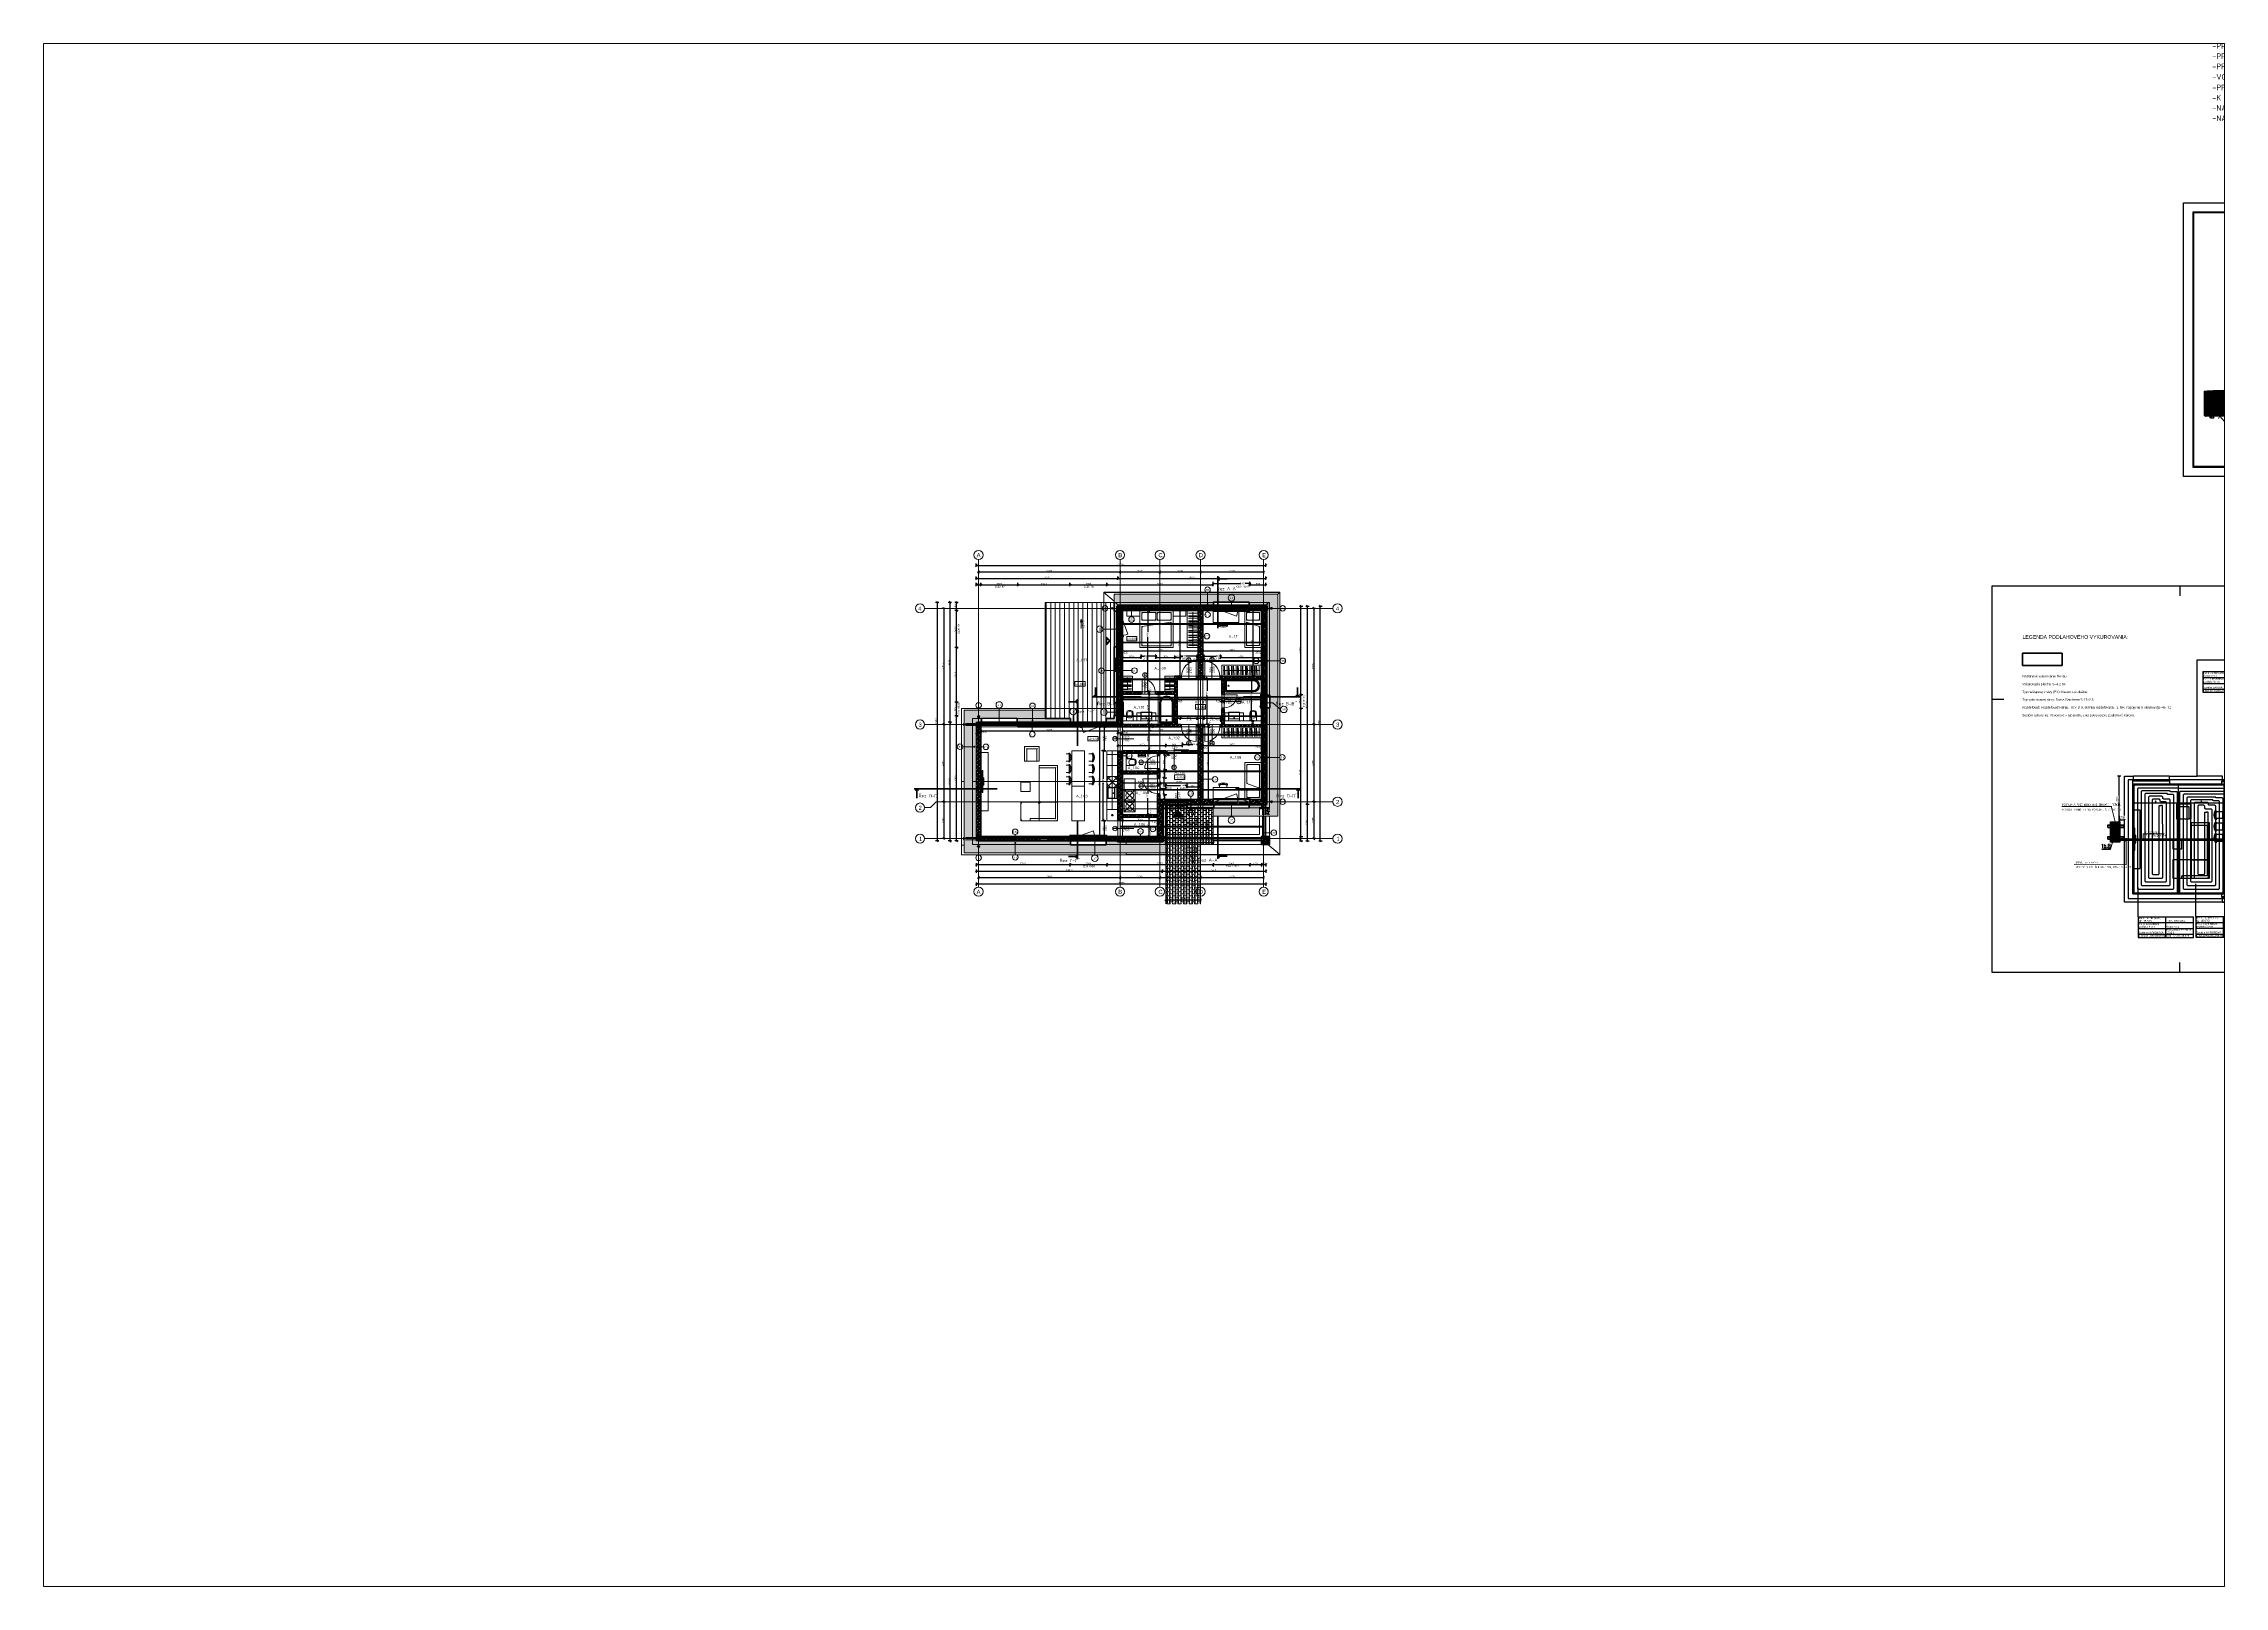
# Paper-space layout 'Layout1' of a CAD drawing. Extents: x 1.17 to 10.52, y 0.83 to 7.44.
# The model-space entities are those that its viewports show. They can reach past a viewport. Long polylines and large blocks are cut down to what shows.
import ezdxf

# ---------------------------------------------------------------- set-up
doc = ezdxf.new("R2010")
doc.units = 0
doc.header["$MEASUREMENT"] = 0
for name, pattern in [('_BODKO__IARKA_2_1_5_1_5', [5, 2, -1.5, 0, -1.5]), ('_Bodkočiarka 2_1_5_1_5', [5, 2, -1.5, 0, -1.5]), ('_DETAILAUSSCHNITTBESCHRIFTUNG_', [6, 3, -1, 1, -1]), ('ACAD_ISO06W100', [36, 24, -3, 0, -3, 0, -3, 0, -3]), ('ACAD_ISO11W100', [33, 12, -3, 12, -3, 0, -3]), ('BODKO__IARKOVAN___3MM', [5, 3, -1, 0, -1]), ('BODKO__IARKOVAN___4MM', [6, 4, -1, 0, -1]), ('BODKOVAN___1_5MM', [1.5, 0, -1.5]), ('Bodkovaná 1_5mm', [1.5, 0, -1.5]), ('Bodkočiarkovaná 3mm', [5, 3, -1, 0, -1]), ('Bodkočiarkovaná 4mm', [6, 4, -1, 0, -1]), ('Bodkočiarkovaná 6mm', [14, 6, -4, 0, -4]), ('ciarkovana 1_5mm', [3, 1.5, -1.5]), ('DASH', [75, 50, -25]), ('DASHED', [0.75, 0.5, -0.25]), ('DASHEDX2', [38.1, 25.4, -12.7]), ('Nad rovinou rezu _viditeľná hrana_', [6, 3, -1.5, 0, -1.5]), ('OVERHEAD', [3.96875, 2.38125, -1.5875]), ('PDF_IMPORT', [1, 0.8, -0.2]), ('SKRYT__', [7.14375, 4.7625, -2.38125]), ('Čiarkovaná 3mm', [6, 3, -3]), ('Čiarkovaná rez', [11, 7, -2, 0, -2])]:
    doc.linetypes.add(name, pattern=pattern)
doc.layers.get('0').update_dxf_attribs({"linetype": 'CONTINUOUS'})
doc.layers.get('Defpoints').update_dxf_attribs({"color": 242, "linetype": 'CONTINUOUS'})
for name, color, linetype, lineweight in [('0-1', 7, 'CONTINUOUS', 5), ('04_Čiarkovaná_0_18mm', 7, 'Čiarkovaná 3mm', 9), ('_Room Separation_', 7, 'Bodkovaná 1_5mm', 9), ('_Thin Lines_', 7, 'CONTINUOUS', 18), ('Architrave', 7, 'Bodkočiarkovaná 4mm', 9), ('Bodkočiarkovaná_0_18_čierna', 7, '_Bodkočiarka 2_1_5_1_5', 9), ('Common Edges', 7, 'CONTINUOUS', 18), ('Detail Items', 7, 'CONTINUOUS', 9), ('Dimensions', 7, 'CONTINUOUS', 9), ('Door Tags', 7, 'CONTINUOUS', 9), ('Doors', 7, 'CONTINUOUS', 18), ('Dvere - nad rovinou rezu', 7, 'Bodkočiarkovaná 3mm', 9), ('Floors', 7, 'CONTINUOUS', 18), ('Frame_Mullion', 7, 'CONTINUOUS', 18), ('Generic Annotations', 7, 'CONTINUOUS', 9), ('Generic Models', 7, 'CONTINUOUS', 9), ('Grids', 7, 'CONTINUOUS', 9), ('Grids-1', 7, 'Bodkočiarkovaná 6mm', 9), ('Hrana otvoru', 7, 'CONTINUOUS', 9), ('Medium Lines', 7, 'CONTINUOUS', 18), ('Nad rovinou rezu', 7, 'Bodkočiarkovaná 3mm', 9), ('PISMO-R', 6, 'CONTINUOUS', 9), ('Plan Swing', 7, 'CONTINUOUS', 9), ('Room Tags', 7, 'CONTINUOUS', 9), ('ROZVOD', 1, 'CONTINUOUS', 50), ('Schedule Graphics', 7, 'CONTINUOUS', 9), ('Sections', 7, 'CONTINUOUS', 9), ('Sections-1', 7, 'Čiarkovaná rez', 100), ('Sections-2', 7, 'CONTINUOUS', 100), ('Spot Elevations', 7, 'CONTINUOUS', 9), ('Spot Slopes', 7, 'CONTINUOUS', 9), ('STENY', 7, 'CONTINUOUS', 9), ('Structural Columns', 7, 'CONTINUOUS', 18), ('TENKE', 7, 'CONTINUOUS', 9), ('Thin line black', 7, 'CONTINUOUS', 9), ('UK_ELEKTRO', 7, 'DASHEDX2', 15), ('UK_TC_PRIVOD', 171, 'ACAD_ISO06W100', 40), ('UK_TC_VRAT', 21, 'ACAD_ISO11W100', 40), ('vyk-OKRAJOVA DILATACIA', 7, 'DASH', 40), ('vyk-privod', 1, 'CONTINUOUS', 50), ('vyk_POPIS', 7, 'CONTINUOUS', 20), ('Wall Tags', 7, 'CONTINUOUS', 9), ('Walls', 7, 'CONTINUOUS', 18), ('Walls-2', 7, 'CONTINUOUS', 35), ('Walls-3', 7, 'CONTINUOUS', 35), ('Window Tags', 7, 'CONTINUOUS', 9), ('Windows', 7, 'CONTINUOUS', 18), ('ÚK_POPIS', 7, 'CONTINUOUS', 20)]:
    doc.layers.add(name, color=color, linetype=linetype, lineweight=lineweight)
for name, color, linetype, lineweight, true_color in [('_Hidden Lines_', 7, 'CONTINUOUS', 9, 0xc0c0c0), ('_Hidden Lines_-1', 9, 'ciarkovana 1_5mm', 18, 0x808080), ('Cut Pattern-1', 7, 'CONTINUOUS', 9, 0x787878), ('Cut Pattern-2', 9, 'CONTINUOUS', 9, 0x808080), ('Detail Items-1', 7, 'CONTINUOUS', 9, 0xb7ccd2), ('Detail Items-2', 7, 'CONTINUOUS', 9, 0xc0c0c0), ('Floors-1', 7, 'Nad rovinou rezu _viditeľná hrana_', 9, 0x666666), ('Furniture', 9, 'CONTINUOUS', 9, 0x808080), ('Furniture-1', 7, '_DETAILAUSSCHNITTBESCHRIFTUNG_', 9, 0xd4d4d4), ('Glass', 7, 'CONTINUOUS', 9, 0x000040), ('Lines-1', 1, '_Bodkočiarka 2_1_5_1_5', 9, 0xff0000), ('Nad rovinou rezu-1', 7, 'Bodkočiarkovaná 3mm', 9, 0xc0c0c0), ('Plumbing Fixtures', 9, 'CONTINUOUS', 9, 0x808080), ('Roofs-1', 7, 'Nad rovinou rezu _viditeľná hrana_', 9, 0x666666), ('Surface Pattern-1', 7, 'CONTINUOUS', 9, 0xc0c0c0), ('Thin line black-1', 9, 'CONTINUOUS', 9, 0x808080), ('Walls-1', 7, 'Nad rovinou rezu _viditeľná hrana_', 9, 0x666666)]:
    doc.layers.add(name, color=color, linetype=linetype, lineweight=lineweight, true_color=true_color)
for name, color, linetype in [('DILATA_N___K_RY', 7, 'CONTINUOUS'), ('DXF_LAYER', 8, 'CONTINUOUS'), ('koty', 7, 'CONTINUOUS'), ('ODVODN__POTRUBIE___PODL__VYK_', 7, 'CONTINUOUS'), ('OKRAJOV__DILAT_CIA_PDL', 2, 'CONTINUOUS'), ('OKRAJOV__Z_NY_', 7, 'CONTINUOUS'), ('PDF5_Geometry', 7, 'CONTINUOUS'), ('PODLAHOVKA', 7, 'CONTINUOUS'), ('PR_VODN__POTRUBIE___PODL__VYK_', 7, 'CONTINUOUS'), ('TABU_KY', 7, 'CONTINUOUS'), ('UK_KOTY', 4, 'CONTINUOUS'), ('UK_ZARIADENIE', 7, 'CONTINUOUS'), ('Z_NA_PRECHODOV_CH_POTRUB_', 8, 'CONTINUOUS')]:
    doc.layers.add(name, color=color, linetype=linetype)
doc.layers.add('NETLAC', color=6, linetype='CONTINUOUS', plot=False)
doc.styles.add('50', font='isocp.shx', dxfattribs={"width": 0.75})
doc.styles.add('ARIAL', font='arial.ttf')
doc.styles.add('ISOCP', font='isocp.shx')
doc.styles.add('ISOCPEUR', font='arial.ttf')
doc.styles.add('ISOCPEUR_1', font='isocpeur.ttf', dxfattribs={"width": 0.9, "height": 100})
doc.styles.add('ISOCPEUR_2', font='isocpeur.ttf', dxfattribs={"height": 100})
doc.styles.add('ISOCPEUR_3', font='isocpeur.ttf', dxfattribs={"height": 70})
doc.styles.add('ISOCPEUR_4', font='isocpeur.ttf', dxfattribs={"height": 100})
doc.styles.add('ISOCPEUR_5', font='isocpeur.ttf', dxfattribs={"height": 150})
doc.styles.add('ISOCPEUR_6', font='isocpeur.ttf', dxfattribs={"height": 125})
doc.styles.add('ISOCPEUR_B', font='', dxfattribs={"height": 175})
doc.styles.add('ISOCPEUR_B_1', font='', dxfattribs={"height": 150})
doc.styles.add('TEXT125', font='romans.shx', dxfattribs={"width": 0.8, "height": 100})
doc.styles.get('ISOCPEUR_B').set_extended_font_data('ISOCPEUR', bold=True)
doc.styles.get('ISOCPEUR_B_1').set_extended_font_data('ISOCPEUR', bold=True)
doc.dimstyles.new('50', dxfattribs={"dimtxt": 120, "dimasz": 75, "dimexe": 75, "dimexo": 200, "dimgap": 25, "dimtad": 1, "dimdec": 0, "dimtxsty": '50', "dimblk": 'OBLIQUE', "dimcen": 50, "dimdle": 3, "dimclrd": 256, "dimclre": 256, "dimclrt": 256, "dimadec": 1, "dimazin": 0, "dimtfac": 1, "dimtdec": 0, "dimtix": 1, "dimtofl": 0, "dimtmove": 1, "dimatfit": 1, "dimldrblk": 'OBLIQUE', "dimfxl": 150, "dimlwd": -1, "dimlwe": -1, "dimarcsym": 0})
doc.dimstyles.new('CS_Priebežná_-_2_0_mm__stavbárska_čiarka_čERVENA', dxfattribs={"dimscale": 304.8, "dimtxt": 99.598118, "dimasz": 0.328084, "dimexe": 0.328084, "dimexo": 0.0625, "dimgap": 0, "dimtad": 1, "dimdec": 0, "dimrnd": 5, "dimzin": 0, "dimdsep": 46, "dimtxsty": 'ISOCPEUR_2', "dimblk1": 'OBLIQUE', "dimblk2": 'OBLIQUE', "dimsah": 1, "dimcen": 0.09, "dimazin": 0, "dimtfac": 1, "dimtdec": 4, "dimtix": 1, "dimtmove": 0, "dimatfit": 3, "dimfxl": 0.328084, "dimfxlon": 1, "dimtvp": 1, "dimtolj": 1, "dimtzin": 0, "dimarcsym": 2})
doc.dimstyles.new('CS_Priebežná_-_2_0_mm__stavbárska_čiarka_čERVENA_1', dxfattribs={"dimscale": 304.8, "dimtxt": 99.598118, "dimasz": 0.328084, "dimexe": 0.328084, "dimexo": 0.0625, "dimgap": 0, "dimtad": 1, "dimdec": 0, "dimrnd": 5, "dimzin": 0, "dimdsep": 46, "dimtxsty": 'ISOCPEUR_2', "dimblk1": 'OBLIQUE', "dimblk2": 'OBLIQUE', "dimsah": 1, "dimcen": 0.09, "dimazin": 0, "dimtfac": 1, "dimtdec": 4, "dimtix": 1, "dimtmove": 2, "dimatfit": 3, "dimfxl": 0.328084, "dimfxlon": 1, "dimtvp": 1, "dimtolj": 1, "dimtzin": 0, "dimarcsym": 2})
pattern_1 = [(45, (55662.63, 12599.48), (-107.763, 107.763), []), (45, (55734.47, 12599.48), (-107.763, 107.763), []), (135, (55662.63, 12599.48), (-71.84205, -71.84205), [])]
pattern_2 = [(251.57, (62301.418, 10757.987), (0.00232, -30.48214), [2.012, -214.854, 24.079, 0]), (108.43, (62301.418, 10750.367), (-0.00232, -30.48214), [2.012, -214.854, 23.736, 0]), (198.43, (62301.418, 10757.987), (76.2062, 15.23465), [72.276, -168.669]), (161.57, (62301.418, 10750.367), (-76.2062, 15.23465), [72.276, -168.669])]

# ---------------------------------------------------------------- blocks, each defined once
blk = doc.blocks.new('HVZD PODKLAD')
at = {"layer": 'DXF_LAYER', "color": 8, "linetype": 'Continuous'}
for p, q in [((15406, 48442), (19151, 48442)), ((15406, 42590), (15406, 48442)), ((19151, 48442), (19151, 47958)), ((19151, 48442), (24559, 48442)), ((19151, 47958), (19351, 47958)), ((24526, 48242), (19351, 48242)), ((19351, 48242), (19351, 47991)), ((19435, 47991), (19351, 47991)), ((19351, 47991), (19351, 47930)), ((19351, 46052), (19351, 47930)), ((19351, 47930), (19371, 47920)), ((19351, 47930), (19351, 46052)), ((19371, 47920), (19371, 47955)), ((19371, 47955), (19435, 47955)), ((19371, 46641), (19371, 47920)), ((19455, 47871), (19371, 47871)), ((19413, 46725), (19413, 47871)), ((19435, 47991), (19601, 47991)), ((19435, 47955), (19435, 47991)), ((19435, 47955), (19455, 47955)), ((19455, 47955), (19905, 46720)), ((19455, 47955), (19455, 46641)), ((19601, 47992), (23726, 47992)), ((19601, 47992), (19601, 47991)), ((20553, 47989), (19853, 47989)), ((19853, 47989), (19853, 47689)), ((19853, 47689), (20553, 47689)), ((22353, 47990), (20553, 47989)), ((20553, 47689), (20553, 47989)), ((20553, 47989), (20554, 45989)), ((20653, 47890), (20653, 47477)), ((21418, 47890), (20653, 47890)), ((20653, 47477), (21418, 47477)), ((21418, 47477), (21418, 47890)), ((22253, 47890), (21488, 47890)), ((21488, 47890), (21488, 47478)), ((21488, 47478), (21491, 47478)), ((21491, 47478), (22253, 47478)), ((22253, 47478), (22253, 47890)), ((23053, 47990), (22353, 47990)), ((22353, 47990), (22353, 47690)), ((22354, 45990), (22353, 47990)), ((22353, 47690), (23053, 47690)), ((23053, 47690), (23053, 47990)), ((23726, 47992), (23126, 47992)), ((23126, 47992), (23126, 45991)), ((23196, 47854), (23656, 47854)), ((23196, 47674), (23656, 47674)), ((23196, 47591), (23656, 47591)), ((23196, 47411), (23656, 47411)), ((23197, 47708), (23656, 47740)), ((23197, 47445), (23656, 47477)), ((23426, 46071), (23426, 47912)), ((23726, 47992), (23726, 44440)), ((23726, 45991), (23726, 47992)), ((23976, 47992), (24526, 47992)), ((23976, 44440), (23976, 47992)), ((24526, 48242), (24587, 48242)), ((24526, 48158), (24526, 48242)), ((24526, 47992), (24526, 48158)), ((24562, 48158), (24526, 48158)), ((24526, 47940), (24526, 47345)), ((24559, 48442), (24559, 48461)), ((24559, 48461), (26493, 48461)), ((24559, 48242), (24559, 48442)), ((24562, 48222), (24562, 48158)), ((24597, 48222), (24562, 48222)), ((24562, 48158), (24562, 48138)), ((24562, 48138), (25797, 47688)), ((24562, 48138), (25876, 48138)), ((24587, 48242), (24597, 48222)), ((24587, 48242), (26465, 48242)), ((25876, 48222), (24597, 48222)), ((24646, 48138), (24646, 48222)), ((25792, 48180), (24646, 48180)), ((25792, 48138), (25792, 48222)), ((26455, 48222), (25876, 48222)), ((25876, 48222), (25876, 48138)), ((25876, 48138), (25876, 48222)), ((25876, 48138), (26490, 48138)), ((26490, 48138), (25913, 47928)), ((25926, 47345), (25926, 47941)), ((25960, 48138), (25960, 48222)), ((26406, 48180), (25960, 48180)), ((26251, 47941), (26252, 45991)), ((26642, 47892), (26351, 47891)), ((26351, 47891), (26351, 47479)), ((26351, 47479), (26614, 47479)), ((26406, 48138), (26406, 48222)), ((26455, 48222), (26465, 48242)), ((26490, 48222), (26455, 48222)), ((26465, 48242), (26526, 48242)), ((26490, 48158), (26490, 48222)), ((26490, 48138), (26490, 48158)), ((26526, 48158), (26490, 48158)), ((26493, 48461), (26493, 48442)), ((26493, 48442), (26493, 48242)), ((26493, 48442), (27601, 48442)), ((27401, 48242), (26526, 48242)), ((26526, 48242), (26526, 48158)), ((26526, 48158), (26526, 47992)), ((26526, 47992), (27151, 47992)), ((27151, 47992), (26526, 47992)), ((26614, 47479), (27051, 47479)), ((27051, 47892), (26642, 47892)), ((27051, 47479), (27051, 47892)), ((27151, 47992), (27151, 44440)), ((27401, 43441), (27401, 48242)), ((27601, 48442), (27601, 43408)), ((19455, 46725), (19371, 46725)), ((19371, 46641), (19455, 46641)), ((19371, 46062), (19371, 46641)), ((19455, 46641), (19371, 46641)), ((19455, 46557), (19371, 46557)), ((19413, 46111), (19413, 46557)), ((19455, 46641), (19455, 46027)), ((19455, 46027), (19665, 46604)), ((22254, 47371), (20654, 47129)), ((20654, 47129), (20654, 46090)), ((22254, 46090), (22254, 47371)), ((23196, 47328), (23656, 47328)), ((23196, 47148), (23656, 47148)), ((23196, 47065), (23656, 47065)), ((23196, 46885), (23656, 46885)), ((23196, 46802), (23656, 46802)), ((23196, 46622), (23656, 46622)), ((23196, 46539), (23656, 46539)), ((23196, 46359), (23656, 46359)), ((23196, 46276), (23656, 46276)), ((23197, 47182), (23656, 47214)), ((23197, 46919), (23656, 46951)), ((23197, 46656), (23656, 46688)), ((23197, 46393), (23656, 46425)), ((24526, 47345), (25926, 47345)), ((24843, 47211), (24843, 47155)), ((24880, 47345), (24880, 47202)), ((24926, 47195), (24917, 47185)), ((24939, 47179), (24950, 47192)), ((25202, 47192), (25213, 47179)), ((25235, 47185), (25226, 47195)), ((25272, 47202), (25272, 47345)), ((25309, 47155), (25309, 47211)), ((27051, 47131), (26351, 47372)), ((26351, 47372), (26352, 46091)), ((27052, 46092), (27051, 47131)), ((19151, 46024), (19151, 42996)), ((19151, 46024), (19351, 46024)), ((19371, 46062), (19351, 46052)), ((19351, 46052), (19351, 45991)), ((19351, 45991), (19351, 43029)), ((19351, 45991), (19435, 45991)), ((19455, 46111), (19371, 46111)), ((19371, 46027), (19371, 46062)), ((19435, 46027), (19371, 46027)), ((19455, 46027), (19435, 46027)), ((19435, 45991), (19435, 46027)), ((19435, 45991), (19601, 45991)), ((19601, 45991), (19601, 43590)), ((20554, 45989), (22354, 45990)), ((20654, 46090), (22254, 46090)), ((23126, 45991), (23726, 45991)), ((23196, 46096), (23656, 46096)), ((23197, 46130), (23656, 46162)), ((23616, 44440), (23616, 45240)), ((24088, 44440), (24088, 45240)), ((27152, 45040), (25003, 45040)), ((25003, 45040), (25003, 44440)), ((26252, 45991), (27151, 45992)), ((26352, 46091), (27052, 46092)), ((27152, 44440), (27152, 45040)), ((20151, 44440), (19601, 44440)), ((19601, 44440), (19601, 43590)), ((19646, 44335), (20106, 44335)), ((19646, 44155), (20106, 44155)), ((19646, 44105), (20106, 44105)), ((19646, 43925), (20106, 43925)), ((19646, 43875), (20106, 43875)), ((19647, 44189), (20106, 44221)), ((19647, 43959), (20106, 43991)), ((19876, 43670), (19876, 44360)), ((20151, 43590), (20151, 44440)), ((20677, 43590), (20677, 44290)), ((22453, 44440), (21903, 44440)), ((21903, 44440), (21903, 43590)), ((21948, 44335), (22408, 44335)), ((21948, 44155), (22408, 44155)), ((21948, 44105), (22408, 44105)), ((21948, 43925), (22408, 43925)), ((21948, 43875), (22408, 43875)), ((21949, 44189), (22408, 44221)), ((21949, 43959), (22408, 43991)), ((22178, 43670), (22178, 44360)), ((22453, 44440), (22453, 43590)), ((22766, 44440), (22453, 44440)), ((22453, 43590), (22453, 44440)), ((22578, 41812), (22578, 44315)), ((22578, 44315), (22766, 44315)), ((22816, 44440), (22766, 44440)), ((22766, 44440), (22766, 44315)), ((22766, 44315), (22816, 44315)), ((22816, 44440), (23616, 44440)), ((22816, 44315), (22816, 44440)), ((23666, 44440), (23616, 44440)), ((23616, 44440), (23616, 44315)), ((23616, 44315), (23666, 44315)), ((23726, 44440), (23666, 44440)), ((23666, 44315), (23666, 44440)), ((23666, 44315), (24038, 44315)), ((24038, 44440), (23976, 44440)), ((24038, 44315), (24038, 44440)), ((24038, 44440), (24088, 44440)), ((24088, 44315), (24038, 44315)), ((24088, 44440), (24088, 44315)), ((24888, 44315), (24888, 44440)), ((24888, 44440), (24938, 44440)), ((24938, 44315), (24888, 44315)), ((27151, 44440), (24938, 44440)), ((24938, 44440), (24938, 44315)), ((24938, 44315), (25003, 44315)), ((25003, 44440), (27152, 44440)), ((25003, 44315), (25003, 43464)), ((25083, 44740), (27072, 44740)), ((25108, 44970), (25108, 44510)), ((25128, 44315), (27151, 44315)), ((25128, 43464), (25128, 44315)), ((25142, 44970), (25174, 44511)), ((25188, 44177), (25188, 43657)), ((25188, 44177), (25188, 43657)), ((25188, 43657), (25188, 44177)), ((25232, 43657), (25232, 44177)), ((25266, 43657), (25266, 44177)), ((25268, 44257), (26712, 44257)), ((26712, 44257), (25268, 44257)), ((25268, 44257), (26712, 44257)), ((25268, 44214), (26712, 44214)), ((25268, 44179), (26712, 44179)), ((25288, 44970), (25288, 44510)), ((25357, 44970), (25357, 44510)), ((25391, 44970), (25423, 44511)), ((25537, 44970), (25537, 44510)), ((25606, 44970), (25606, 44510)), ((25640, 44970), (25672, 44511)), ((25786, 44970), (25786, 44510)), ((25854, 44970), (25854, 44510)), ((25888, 44970), (25920, 44511)), ((26034, 44970), (26034, 44510)), ((26103, 44970), (26103, 44510)), ((26137, 44970), (26169, 44511)), ((26283, 44970), (26283, 44510)), ((26351, 44970), (26351, 44510)), ((26385, 44970), (26417, 44511)), ((26531, 44970), (26531, 44510)), ((26600, 44970), (26600, 44510)), ((26634, 44970), (26666, 44511)), ((26780, 44970), (26780, 44510)), ((26849, 44970), (26849, 44510)), ((26883, 44970), (26915, 44511)), ((27029, 44970), (27029, 44510)), ((27151, 44315), (27151, 43441)), ((19151, 42312), (19151, 42996)), ((19151, 42996), (19351, 42996)), ((19351, 43029), (19435, 43029)), ((19351, 42968), (19351, 43029)), ((19351, 42340), (19351, 42968)), ((19371, 42959), (19351, 42968)), ((19435, 42993), (19371, 42993)), ((19371, 42993), (19371, 42959)), ((19371, 42959), (19371, 42349)), ((19455, 42909), (19371, 42909)), ((19413, 42909), (19413, 42399)), ((19435, 43029), (19601, 43029)), ((19435, 43029), (19435, 42993)), ((19455, 42993), (19435, 42993)), ((19455, 42993), (19687, 42355)), ((19455, 42315), (19455, 42993)), ((20627, 43590), (19601, 43590)), ((19601, 43590), (20151, 43590)), ((19601, 43465), (19601, 43029)), ((19601, 43465), (20627, 43465)), ((19646, 43695), (20106, 43695)), ((19647, 43729), (20106, 43761)), ((20627, 43465), (20627, 43590)), ((20627, 43590), (20677, 43590)), ((20677, 43465), (20627, 43465)), ((20677, 43590), (21377, 43590)), ((20677, 43590), (20677, 43465)), ((21377, 43465), (20677, 43465)), ((21377, 43465), (21377, 43590)), ((21377, 43590), (21427, 43590)), ((21427, 43465), (21377, 43465)), ((22453, 43590), (21427, 43590)), ((21427, 43590), (21427, 43465)), ((21427, 43465), (22453, 43465)), ((21554, 43465), (21554, 41812)), ((21554, 43465), (21554, 41812)), ((21614, 41952), (21614, 42975)), ((21614, 42975), (21614, 41952)), ((21614, 41952), (21614, 42975)), ((21657, 41952), (21657, 42975)), ((21692, 41952), (21692, 42975)), ((21903, 43590), (22453, 43590)), ((21948, 43695), (22408, 43695)), ((21949, 43729), (22408, 43761)), ((22316, 42975), (22316, 41952)), ((22350, 42975), (22350, 41952)), ((22393, 41952), (22393, 42975)), ((22393, 41952), (22393, 42975)), ((22393, 42975), (22393, 41952)), ((22453, 43465), (22453, 41812)), ((25003, 43464), (25128, 43464)), ((25003, 43414), (25003, 43464)), ((25128, 43414), (25003, 43414)), ((25003, 42714), (25128, 42714)), ((25003, 42664), (25003, 42714)), ((25003, 42664), (25003, 41812)), ((25128, 42664), (25003, 42664)), ((25128, 43517), (27151, 43517)), ((25128, 43517), (27151, 43517)), ((25128, 43464), (25128, 43414)), ((25128, 42714), (25128, 43414)), ((25128, 43414), (25828, 43414)), ((25128, 42714), (25128, 42664)), ((25128, 41812), (25128, 42664)), ((26712, 43655), (25268, 43655)), ((26712, 43620), (25268, 43620)), ((25268, 43577), (26712, 43577)), ((25268, 43577), (26712, 43577)), ((26712, 43577), (25268, 43577)), ((27297, 43405), (27065, 42768)), ((27151, 41812), (27151, 42691)), ((27297, 43405), (27317, 43405)), ((27297, 42727), (27297, 43405)), ((27297, 43321), (27381, 43321)), ((27297, 42811), (27381, 42811)), ((27317, 42727), (27297, 42727)), ((27401, 43441), (27317, 43441)), ((27317, 43441), (27317, 43405)), ((27317, 43405), (27381, 43405)), ((27381, 42727), (27317, 42727)), ((27317, 42727), (27317, 42691)), ((27317, 42691), (27401, 42691)), ((27339, 43321), (27339, 42811)), ((27381, 43405), (27381, 43371)), ((27381, 43371), (27401, 43380)), ((27381, 43371), (27381, 42761)), ((27401, 42752), (27381, 42761)), ((27381, 42761), (27381, 42727)), ((27401, 43380), (27401, 43441)), ((27601, 43408), (27401, 43408)), ((27401, 42752), (27401, 43380)), ((27401, 42691), (27401, 42752)), ((27601, 42724), (27401, 42724)), ((27401, 37492), (27401, 42691)), ((27601, 43408), (27633, 43408)), ((27633, 42724), (27601, 42724)), ((27601, 42724), (27601, 37292)), ((27633, 43408), (27633, 42724)), ((11466, 35289), (11466, 42137)), ((11466, 42137), (11949, 42137)), ((11666, 41937), (11666, 35489)), ((11916, 41937), (11666, 41937)), ((13916, 41937), (11916, 41937)), ((11916, 41937), (11916, 41873)), ((11916, 41873), (11916, 41937)), ((11916, 41937), (13916, 41937)), ((11916, 35739), (11916, 41873)), ((11916, 41873), (13916, 41873)), ((13916, 41873), (11916, 41873)), ((11949, 42137), (11949, 42157)), ((11949, 42157), (13883, 42157)), ((11949, 41937), (11949, 42137)), ((12000, 41937), (12000, 41873)), ((13832, 41905), (12000, 41905)), ((13832, 41873), (13832, 41937)), ((13883, 42157), (13883, 42137)), ((13883, 42137), (13883, 41937)), ((13883, 42137), (15406, 42137)), ((16757, 41937), (13916, 41937)), ((13916, 41873), (13916, 41937)), ((13916, 41937), (13916, 41873)), ((13916, 41873), (13916, 41687)), ((13916, 41687), (16757, 41687)), ((15406, 42137), (15406, 42590)), ((16790, 42137), (15406, 42137)), ((16818, 41937), (16757, 41937)), ((16757, 41937), (16757, 41853)), ((16757, 41687), (16757, 41853)), ((16757, 41853), (16793, 41853)), ((16790, 41937), (16790, 42137)), ((16793, 41853), (16793, 41917)), ((16793, 41917), (16828, 41917)), ((16793, 41833), (16793, 41853)), ((16793, 41833), (17370, 41623)), ((17407, 41833), (16793, 41833)), ((16818, 41937), (18696, 41937)), ((16828, 41917), (16818, 41937)), ((18696, 41937), (16818, 41937)), ((16828, 41917), (17407, 41917)), ((16877, 41833), (16877, 41917)), ((16877, 41875), (17323, 41875)), ((17323, 41833), (17323, 41917)), ((17407, 41917), (17407, 41833)), ((17407, 41917), (18686, 41917)), ((17407, 41833), (17407, 41917)), ((18721, 41833), (17407, 41833)), ((18721, 41833), (17486, 41384)), ((17491, 41833), (17491, 41917)), ((17491, 41875), (18637, 41875)), ((18637, 41833), (18637, 41917)), ((18696, 41937), (18686, 41917)), ((18686, 41917), (18721, 41917)), ((18757, 41937), (18696, 41937)), ((18703, 42137), (18724, 42137)), ((18721, 41917), (18721, 41853)), ((18721, 41853), (18721, 41833)), ((18721, 41853), (18757, 41853)), ((19151, 42137), (18724, 42137)), ((18724, 42137), (18724, 41937)), ((19351, 41937), (18757, 41937)), ((18757, 41853), (18757, 41937)), ((18757, 41853), (18757, 41687)), ((18757, 41687), (19351, 41687)), ((19151, 42137), (19151, 42312)), ((19151, 42312), (19351, 42312)), ((19351, 42340), (19371, 42349)), ((19351, 42279), (19351, 42340)), ((19351, 42279), (19351, 41937)), ((19435, 42279), (19351, 42279)), ((19351, 41687), (22763, 41687)), ((19455, 42399), (19371, 42399)), ((19371, 42349), (19371, 42315)), ((19371, 42315), (19435, 42315)), ((19435, 42315), (19455, 42315)), ((19435, 42315), (19435, 42279)), ((19435, 42279), (19601, 42279)), ((19601, 41812), (19601, 42279)), ((19601, 42012), (21553, 42012)), ((22453, 41812), (19601, 41812)), ((19819, 42334), (19819, 42014)), ((19819, 42014), (20187, 42014)), ((20187, 42014), (20187, 42334)), ((20603, 42437), (20396, 42437)), ((20396, 42437), (20396, 42012)), ((20603, 42472), (20603, 42012)), ((20618, 42112), (20618, 42458)), ((20618, 42458), (21188, 42458)), ((21188, 42112), (20618, 42112)), ((21188, 42458), (21188, 42112)), ((21203, 42012), (21203, 42472)), ((21411, 42437), (21203, 42437)), ((21411, 42012), (21411, 42437)), ((21553, 42012), (21553, 41812)), ((22313, 41950), (21694, 41950)), ((22313, 41915), (21694, 41915)), ((21694, 41872), (22313, 41872)), ((21694, 41872), (22313, 41872)), ((22313, 41872), (21694, 41872)), ((22763, 41812), (22578, 41812)), ((22763, 41812), (22813, 41812)), ((22763, 41687), (22763, 41812)), ((22813, 41687), (22763, 41687)), ((22813, 41812), (22813, 41687)), ((23613, 41687), (22813, 41687)), ((23613, 41812), (23663, 41812)), ((23613, 41687), (23613, 41812)), ((23663, 41687), (23613, 41687)), ((23613, 41687), (23613, 40887)), ((24037, 41812), (23663, 41812)), ((23663, 41812), (23663, 41687)), ((23663, 41687), (23726, 41687)), ((23726, 41687), (23726, 40387)), ((23976, 37742), (23976, 41687)), ((23976, 41687), (24037, 41687)), ((24087, 41812), (24037, 41812)), ((24037, 41812), (24037, 41687)), ((24037, 41687), (24087, 41687)), ((24087, 41687), (24087, 41812)), ((24087, 41687), (24087, 40887)), ((24937, 41812), (24887, 41812)), ((24887, 41812), (24887, 41687)), ((24887, 41687), (24937, 41687)), ((25003, 41812), (24937, 41812)), ((24937, 41687), (24937, 41812)), ((24937, 41687), (27151, 41687)), ((27153, 41687), (25004, 41687)), ((25004, 41687), (25004, 41087)), ((25109, 41617), (25109, 41157)), ((25128, 42012), (27151, 42012)), ((27151, 41812), (25128, 41812)), ((25143, 41617), (25175, 41158)), ((25369, 42437), (25162, 42437)), ((25162, 42437), (25162, 42012)), ((25289, 41617), (25289, 41157)), ((25358, 41617), (25358, 41157)), ((25969, 42472), (25369, 42472)), ((25369, 42472), (25369, 42012)), ((25384, 42112), (25384, 42458)), ((25384, 42458), (25954, 42458)), ((25954, 42112), (25384, 42112)), ((25392, 41617), (25424, 41158)), ((25538, 41617), (25538, 41157)), ((25607, 41617), (25607, 41157)), ((25640, 41617), (25673, 41158)), ((25787, 41617), (25787, 41157)), ((25855, 41617), (25855, 41157)), ((25889, 41617), (25921, 41158)), ((25954, 42458), (25954, 42112)), ((25969, 42012), (25969, 42472)), ((26177, 42437), (25969, 42437)), ((26035, 41617), (26035, 41157)), ((26104, 41617), (26104, 41157)), ((26138, 41617), (26170, 41158)), ((26177, 42012), (26177, 42437)), ((26284, 41617), (26284, 41157)), ((26352, 41617), (26352, 41157)), ((26386, 41617), (26418, 41158)), ((26519, 42332), (26519, 42012)), ((26532, 41617), (26532, 41157)), ((26601, 41617), (26601, 41157)), ((26635, 41617), (26667, 41158)), ((26781, 41617), (26781, 41157)), ((26849, 41617), (26849, 41157)), ((26883, 41617), (26915, 41158)), ((26887, 42012), (26887, 42332)), ((27029, 41617), (27029, 41157)), ((27151, 37742), (27151, 41687)), ((27153, 41087), (27153, 41687)), ((12316, 40289), (11916, 40289)), ((12316, 37124), (12316, 40289)), ((15086, 40612), (14286, 40612)), ((14286, 40612), (14286, 39812)), ((14411, 40487), (14961, 40487)), ((14411, 39812), (14411, 40487)), ((14961, 40487), (14961, 39812)), ((15086, 39812), (15086, 40612)), ((17554, 40388), (16855, 40388)), ((16855, 40388), (16855, 38463)), ((17554, 38463), (17554, 40388)), ((18751, 40387), (19351, 40387)), ((18751, 40189), (18751, 40387)), ((19351, 40387), (19351, 36589)), ((21960, 40387), (19351, 40387)), ((21960, 40262), (21960, 40387)), ((21960, 40387), (22860, 40387)), ((21960, 40387), (22010, 40387)), ((21960, 40262), (21960, 40387)), ((22010, 40387), (22010, 40262)), ((23210, 40427), (22410, 40427)), ((22810, 40387), (22810, 40262)), ((22860, 40387), (22810, 40387)), ((22810, 40262), (22810, 40387)), ((22810, 40387), (22860, 40387)), ((23726, 40387), (22860, 40387)), ((22860, 40387), (22860, 40262)), ((22860, 40387), (22860, 40262)), ((25004, 41087), (27153, 41087)), ((25084, 41387), (27073, 41387)), ((12026, 39314), (11996, 39314)), ((11996, 39314), (11996, 38114)), ((12026, 38114), (12026, 39314)), ((14286, 39812), (14311, 39812)), ((14311, 39812), (14386, 39812)), ((14386, 39812), (14411, 39812)), ((14411, 39812), (14961, 39812)), ((14961, 39812), (14986, 39812)), ((15061, 39812), (14986, 39812)), ((15061, 39812), (15086, 39812)), ((16086, 39588), (15086, 39588)), ((15086, 39588), (15086, 39563)), ((15086, 39563), (15086, 39488)), ((15086, 39488), (15086, 39463)), ((15086, 39463), (15961, 39463)), ((15086, 39463), (15086, 37588)), ((15961, 39463), (15961, 37588)), ((16086, 37588), (16086, 39588)), ((16388, 40256), (16445, 40256)), ((16445, 39790), (16388, 39790)), ((16388, 39635), (16445, 39635)), ((16445, 39169), (16388, 39169)), ((16425, 40149), (16413, 40161)), ((16413, 39886), (16425, 39898)), ((16426, 39528), (16413, 39539)), ((16413, 39265), (16426, 39277)), ((16418, 40182), (16428, 40173)), ((16428, 39874), (16418, 39865)), ((16419, 39561), (16429, 39552)), ((16429, 39252), (16419, 39243)), ((16435, 40219), (16787, 40219)), ((16787, 39827), (16435, 39827)), ((16436, 39598), (16787, 39598)), ((16787, 39206), (16436, 39206)), ((17974, 39598), (17622, 39598)), ((17622, 39206), (17974, 39206)), ((17974, 40219), (17623, 40219)), ((17623, 39827), (17974, 39827)), ((18021, 39635), (17964, 39635)), ((17964, 39169), (18021, 39169)), ((18021, 40256), (17965, 40256)), ((17965, 39790), (18021, 39790)), ((17990, 39561), (17980, 39552)), ((17980, 39252), (17990, 39243)), ((17991, 40182), (17981, 40173)), ((17981, 39874), (17991, 39865)), ((17983, 39528), (17996, 39539)), ((17996, 39265), (17983, 39277)), ((17984, 40149), (17997, 40161)), ((17997, 39886), (17984, 39898)), ((18751, 40189), (19351, 40189)), ((18751, 39589), (18751, 40189)), ((19351, 40189), (18751, 40189)), ((18751, 39589), (19351, 39589)), ((18751, 38989), (18751, 39589)), ((19351, 39589), (18751, 39589)), ((19601, 39264), (19601, 40262)), ((19601, 40262), (20455, 40262)), ((21515, 39264), (19601, 39264)), ((19601, 36914), (19601, 39139)), ((19601, 39139), (21515, 39139)), ((19604, 39264), (19604, 40262)), ((19804, 40262), (19804, 39264)), ((20124, 39948), (19804, 39948)), ((19804, 39580), (20124, 39580)), ((20855, 40262), (20455, 40262)), ((20455, 40262), (20455, 40062)), ((20455, 40262), (20855, 40262)), ((20455, 40062), (20455, 40262)), ((20455, 40062), (20855, 40062)), ((20855, 40062), (20455, 40062)), ((20495, 40197), (20495, 40122)), ((20815, 40197), (20495, 40197)), ((20495, 40122), (20815, 40122)), ((20815, 40122), (20815, 40197)), ((21515, 39414), (20815, 39414)), ((20855, 40262), (21515, 40262)), ((20855, 40062), (20855, 40262)), ((20855, 40262), (20855, 40062)), ((21515, 40262), (21515, 40164)), ((21515, 40164), (21640, 40164)), ((21515, 40114), (21515, 40164)), ((21515, 39414), (21515, 40114)), ((21640, 40114), (21515, 40114)), ((21515, 39414), (21640, 39414)), ((21515, 39364), (21515, 39414)), ((21515, 39364), (21515, 39264)), ((21640, 39364), (21515, 39364)), ((21515, 39139), (21515, 38915)), ((21640, 40262), (21960, 40262)), ((21640, 40164), (21640, 40262)), ((21640, 40164), (21640, 40114)), ((21640, 39414), (21640, 39364)), ((21640, 38915), (21640, 39364)), ((22010, 40262), (21960, 40262)), ((22860, 40262), (22810, 40262)), ((22860, 40262), (23726, 40262)), ((23726, 40262), (23726, 37742)), ((27151, 39742), (26254, 39742)), ((26254, 39742), (26254, 37791)), ((27054, 39642), (26354, 39642)), ((26354, 39642), (26354, 38602)), ((27054, 38361), (27054, 39642)), ((11996, 38914), (11966, 38914)), ((11966, 38914), (11966, 38514)), ((11966, 38514), (11996, 38514)), ((11996, 38794), (11982, 38794)), ((11982, 38794), (11982, 38634)), ((11982, 38634), (11996, 38634)), ((11996, 38114), (12026, 38114)), ((12083, 38914), (12026, 38914)), ((12026, 38514), (12083, 38514)), ((12083, 38514), (12083, 38914)), ((14586, 38679), (14086, 38679)), ((14086, 38679), (14086, 38180)), ((14086, 38180), (14586, 38180)), ((14586, 38180), (14586, 38679)), ((16388, 39010), (16445, 39010)), ((16445, 38544), (16388, 38544)), ((16426, 38903), (16413, 38914)), ((16413, 38640), (16426, 38652)), ((16419, 38936), (16429, 38927)), ((16429, 38627), (16419, 38618)), ((16435, 38973), (16787, 38973)), ((16787, 38581), (16435, 38581)), ((16855, 38463), (17554, 38463)), ((17554, 38463), (16855, 38463)), ((16855, 38463), (16855, 36589)), ((17554, 36589), (17554, 38463)), ((17974, 38973), (17622, 38973)), ((17622, 38581), (17974, 38581)), ((18021, 39010), (17964, 39010)), ((17964, 38544), (18021, 38544)), ((17991, 38936), (17981, 38927)), ((17981, 38627), (17991, 38618)), ((17984, 38903), (17996, 38914)), ((17996, 38640), (17984, 38652)), ((18751, 38989), (19351, 38989)), ((18751, 38389), (18751, 38989)), ((19351, 38989), (18751, 38989)), ((18751, 38389), (19351, 38389)), ((18751, 37789), (18751, 38389)), ((19351, 38389), (18751, 38389)), ((18754, 38989), (19354, 38389)), ((18754, 38989), (19354, 38389)), ((19351, 38989), (18754, 38392)), ((19271, 38389), (18821, 38389)), ((18821, 38389), (18821, 37789)), ((18836, 37804), (18836, 38374)), ((18836, 38374), (19171, 38374)), ((19171, 38374), (19171, 37804)), ((19271, 37789), (19271, 38389)), ((19705, 38864), (20305, 38864)), ((19705, 38264), (19705, 38864)), ((20305, 38264), (19705, 37664)), ((19705, 38264), (20305, 37664)), ((20305, 38264), (19705, 38264)), ((19705, 38264), (19705, 37664)), ((20305, 38264), (19705, 38264)), ((20305, 38864), (20305, 38264)), ((20305, 37664), (20305, 38264)), ((21515, 38865), (20715, 38865)), ((21515, 38915), (21515, 38865)), ((21640, 38915), (21515, 38915)), ((21515, 38865), (21640, 38865)), ((21515, 38065), (21515, 38015)), ((21640, 38065), (21515, 38065)), ((21515, 38015), (21515, 36914)), ((21515, 38015), (21640, 38015)), ((21640, 38865), (21640, 38915)), ((21640, 38015), (21640, 38065)), ((21640, 37742), (21640, 38015)), ((25930, 38391), (24530, 38391)), ((24530, 38391), (24530, 37791)), ((24566, 37596), (25801, 38045)), ((24848, 38525), (24848, 38582)), ((24885, 38391), (24885, 38535)), ((24931, 38542), (24922, 38552)), ((24944, 38557), (24955, 38545)), ((25207, 38545), (25218, 38557)), ((25240, 38552), (25231, 38542)), ((25277, 38535), (25277, 38391)), ((25314, 38582), (25314, 38525)), ((25930, 37792), (25930, 38391)), ((26354, 38602), (27054, 38361)), ((26792, 38254), (26354, 38254)), ((26354, 38254), (26354, 37842)), ((27054, 38254), (26792, 38254)), ((27054, 37842), (27054, 38254)), ((11916, 37124), (12316, 37124)), ((15086, 37588), (14086, 37588)), ((14086, 37588), (14086, 36588)), ((15086, 36713), (15086, 37588)), ((15961, 37588), (15086, 37588)), ((15086, 37588), (15086, 36713)), ((15086, 37588), (15961, 37588)), ((15961, 37588), (15986, 37588)), ((15961, 37588), (15961, 36713)), ((15986, 37588), (15961, 37588)), ((16061, 37588), (15986, 37588)), ((16061, 37588), (15986, 37588)), ((16061, 37588), (16086, 37588)), ((16086, 37588), (16061, 37588)), ((16086, 36588), (16086, 37588)), ((18751, 37789), (19351, 37789)), ((18751, 37189), (18751, 37789)), ((19351, 37789), (18751, 37789)), ((18751, 37189), (19351, 37189)), ((18751, 36589), (18751, 37189)), ((19351, 37189), (18751, 37189)), ((18821, 37789), (19271, 37789)), ((19171, 37804), (18836, 37804)), ((19114, 36889), (18994, 36889)), ((19097, 36846), (19012, 36931)), ((19097, 36931), (19012, 36846)), ((19054, 36829), (19054, 36949)), ((19351, 37189), (19351, 36589)), ((21515, 36914), (19601, 36914)), ((19601, 36589), (19601, 36789)), ((19601, 36789), (21515, 36789)), ((20305, 37664), (19705, 37064)), ((19705, 37664), (20305, 37064)), ((20305, 37664), (19705, 37664)), ((19705, 37664), (19705, 37064)), ((19705, 37664), (20305, 37664)), ((19705, 37064), (20305, 37064)), ((20305, 37064), (20305, 37664)), ((21515, 36789), (21515, 35739)), ((21965, 37742), (21640, 37742)), ((21765, 37492), (21965, 37492)), ((21965, 37492), (21965, 37742)), ((21965, 37742), (21965, 37742)), ((21965, 37742), (21965, 37672)), ((21965, 37742), (23115, 37742)), ((21965, 37672), (21965, 37572)), ((22015, 37672), (21965, 37672)), ((21965, 37572), (22015, 37572)), ((21965, 35289), (21965, 37492)), ((21965, 37492), (21965, 37492)), ((21965, 37492), (23115, 37492)), ((22015, 37572), (22015, 37672)), ((22015, 37672), (22115, 37672)), ((22015, 37632), (22115, 37632)), ((22015, 37612), (22115, 37612)), ((22115, 37572), (22015, 37572)), ((22165, 37672), (22115, 37672)), ((22115, 37672), (22115, 37572)), ((22115, 37572), (22165, 37572)), ((22165, 37672), (23065, 37672)), ((22165, 37572), (22165, 37672)), ((22165, 37672), (23065, 37672)), ((23065, 37572), (22165, 37572)), ((23065, 37572), (22165, 37572)), ((22615, 37140), (22335, 36786)), ((22335, 36786), (22935, 36786)), ((22935, 36786), (22615, 37140)), ((23115, 37672), (23065, 37672)), ((23065, 37672), (23065, 37572)), ((23065, 37572), (23115, 37572)), ((23065, 37557), (23065, 36657)), ((23726, 37742), (23115, 37742)), ((23115, 37742), (23115, 37292)), ((23115, 37572), (23115, 37672)), ((23115, 37492), (24530, 37492)), ((23115, 37292), (24531, 37292)), ((24530, 37742), (23976, 37742)), ((24530, 37576), (24530, 37742)), ((24566, 37576), (24530, 37576)), ((24530, 37576), (24530, 37492)), ((24530, 37492), (24591, 37492)), ((24563, 37292), (24531, 37292)), ((24563, 37292), (24563, 37492)), ((24563, 37272), (24563, 37292)), ((26497, 37272), (24563, 37272)), ((24566, 37576), (24566, 37596)), ((24566, 37596), (25880, 37596)), ((24566, 37512), (24566, 37576)), ((24601, 37512), (24566, 37512)), ((24591, 37492), (24601, 37512)), ((24591, 37492), (26469, 37492)), ((25880, 37512), (24601, 37512)), ((24650, 37596), (24650, 37512)), ((25796, 37554), (24650, 37554)), ((25796, 37596), (25796, 37512)), ((25880, 37512), (25880, 37596)), ((25880, 37596), (26494, 37596)), ((25880, 37596), (25880, 37512)), ((26459, 37512), (25880, 37512)), ((26494, 37596), (25917, 37806)), ((25964, 37596), (25964, 37512)), ((26410, 37554), (25964, 37554)), ((26354, 37842), (26764, 37842)), ((26410, 37596), (26410, 37512)), ((26494, 37512), (26459, 37512)), ((26459, 37512), (26469, 37492)), ((26469, 37492), (26530, 37492)), ((26494, 37596), (26494, 37576)), ((26530, 37576), (26494, 37576)), ((26494, 37576), (26494, 37512)), ((26497, 37492), (26497, 37292)), ((27040, 37292), (26497, 37292)), ((26497, 37292), (26497, 37272)), ((27151, 37742), (26530, 37742)), ((26530, 37742), (26530, 37576)), ((26530, 37492), (26530, 37576)), ((26530, 37492), (27401, 37492)), ((26764, 37842), (27054, 37842)), ((27040, 37292), (27601, 37292)), ((16756, 35739), (11916, 35739)), ((14086, 36588), (14586, 36588)), ((15086, 36713), (14586, 36713)), ((14586, 36713), (14586, 36688)), ((14586, 36613), (14586, 36688)), ((14586, 36613), (14586, 36588)), ((14586, 36588), (15086, 36588)), ((15086, 36688), (15086, 36713)), ((15961, 36713), (15086, 36713)), ((15086, 36713), (15086, 36688)), ((15086, 36688), (15086, 36613)), ((15086, 36613), (15086, 36688)), ((15086, 36588), (15086, 36613)), ((15086, 36613), (15086, 36588)), ((15086, 36588), (16086, 36588)), ((16756, 35573), (16756, 35739)), ((16792, 35573), (16756, 35573)), ((16756, 35573), (16756, 35489)), ((16792, 35593), (18027, 36042)), ((16792, 35573), (16792, 35593)), ((16792, 35593), (18106, 35593)), ((16792, 35509), (16792, 35573)), ((16855, 36589), (17554, 36589)), ((16876, 35593), (16876, 35509)), ((18022, 35551), (16876, 35551)), ((18022, 35593), (18022, 35509)), ((18106, 35509), (18106, 35593)), ((18106, 35593), (18720, 35593)), ((18106, 35593), (18106, 35509)), ((18720, 35593), (18143, 35803)), ((18190, 35593), (18190, 35509)), ((18636, 35551), (18190, 35551)), ((18636, 35593), (18636, 35509)), ((18720, 35593), (18720, 35573)), ((18756, 35573), (18720, 35573)), ((18720, 35573), (18720, 35509)), ((19351, 36589), (18751, 36589)), ((19351, 35739), (18756, 35739)), ((18756, 35739), (18756, 35573)), ((18756, 35489), (18756, 35573)), ((19601, 36589), (19351, 36589)), ((19351, 35739), (19601, 35739)), ((21515, 35739), (19601, 35739)), ((27401, 35739), (27151, 35739)), ((27151, 35739), (27151, 35489)), ((27401, 35489), (27401, 35739)), ((27601, 35739), (27401, 35739)), ((27601, 35289), (27601, 35739)), ((16789, 35289), (11466, 35289)), ((11666, 35489), (16756, 35489)), ((16756, 35489), (16817, 35489)), ((16789, 35289), (16789, 35489)), ((16789, 35269), (16789, 35289)), ((18723, 35269), (16789, 35269)), ((16827, 35509), (16792, 35509)), ((16817, 35489), (16827, 35509)), ((16817, 35489), (18695, 35489)), ((18106, 35509), (16827, 35509)), ((18685, 35509), (18106, 35509)), ((18720, 35509), (18685, 35509)), ((18685, 35509), (18695, 35489)), ((18695, 35489), (18756, 35489)), ((18723, 35489), (18723, 35289)), ((21965, 35289), (18723, 35289)), ((18723, 35289), (18723, 35269)), ((18756, 35489), (21765, 35489)), ((27151, 35489), (27401, 35489)), ((27151, 35489), (27151, 35289)), ((27151, 35289), (27601, 35289))]:
    blk.add_line(p, q, dxfattribs=at)
at = {"layer": 'DXF_LAYER', "color": 8, "linetype": 'BODKOVAN___1_5MM'}
for p, q in [((15406, 48442), (19151, 48442)), ((15406, 42590), (15406, 48387))]:
    blk.add_line(p, q, dxfattribs=at)
at = {"layer": 'DXF_LAYER', "color": 8, "linetype": '_BODKO__IARKA_2_1_5_1_5'}
for p, q in [((19151, 46024), (19151, 47958)), ((19201, 47941), (19201, 46041)), ((24531, 37292), (21965, 37292))]:
    blk.add_line(p, q, dxfattribs=at)
at = {"layer": 'DXF_LAYER', "color": 8, "linetype": 'SKRYT__'}
for p, q in [((26526, 47991), (24526, 47990)), ((26493, 48441), (24559, 48441)), ((19211, 42996), (19211, 42312)), ((19611, 43029), (19611, 42279)), ((27151, 43441), (27151, 42691)), ((27601, 43408), (27601, 42724)), ((13916, 41690), (11916, 41690)), ((13883, 42137), (11949, 42137)), ((26530, 37741), (24530, 37743)), ((26497, 37292), (24563, 37292)), ((18756, 35750), (16756, 35750)), ((18723, 35289), (16789, 35289))]:
    blk.add_line(p, q, dxfattribs=at)
at = {"layer": 'DXF_LAYER', "color": 8, "linetype": 'BODKO__IARKOVAN___3MM'}
for p, q in [((22766, 44440), (23666, 44440)), ((22766, 44315), (23666, 44315)), ((24938, 44440), (24038, 44440)), ((24938, 44315), (24038, 44315)), ((21427, 43590), (20627, 43590)), ((21427, 43465), (20627, 43465)), ((25003, 42664), (25003, 43464)), ((25128, 42664), (25128, 43464)), ((22763, 41812), (23663, 41812)), ((22763, 41687), (23663, 41687)), ((24937, 41812), (24037, 41812)), ((24937, 41687), (24037, 41687)), ((22810, 40387), (22010, 40387)), ((21515, 40164), (21515, 39364)), ((21640, 40164), (21640, 39364)), ((22010, 40262), (22810, 40262)), ((21515, 38015), (21515, 38915)), ((21640, 38015), (21640, 38915))]:
    blk.add_line(p, q, dxfattribs=at)
at = {"layer": 'DXF_LAYER', "color": 8, "linetype": 'BODKO__IARKOVAN___4MM'}
for p, q in [((11916, 41937), (13916, 41937)), ((11916, 41687), (13916, 41687))]:
    blk.add_line(p, q, dxfattribs=at)
at = {"layer": 'DXF_LAYER', "color": 8, "linetype": '_DETAILAUSSCHNITTBESCHRIFTUNG_'}
for p, q in [((19051, 40387), (19351, 40387)), ((19051, 40189), (19051, 40387)), ((19351, 40387), (19351, 40189)), ((19051, 40189), (19351, 40189)), ((19051, 39589), (19051, 40189)), ((19351, 40189), (19051, 40189)), ((19051, 39589), (19351, 39589)), ((19051, 38989), (19051, 39589)), ((19351, 39589), (19051, 39589)), ((19351, 40189), (19351, 39589)), ((19351, 39589), (19351, 38989)), ((19351, 38989), (19051, 38989)), ((19051, 38989), (19351, 38989)), ((19051, 38389), (19051, 38989)), ((19351, 38389), (19051, 38389)), ((19051, 38389), (19351, 38389)), ((19051, 37789), (19051, 38389)), ((19351, 38989), (19351, 38389)), ((19351, 38389), (19351, 37789)), ((19351, 37789), (19051, 37789)), ((19051, 37789), (19351, 37789)), ((19051, 37189), (19051, 37789)), ((19351, 37189), (19051, 37189)), ((19351, 37789), (19351, 37189))]:
    blk.add_line(p, q, dxfattribs=at)
at = {"layer": 'DXF_LAYER', "color": 8, "linetype": 'OVERHEAD'}
for p, q in [((19351, 36589), (19351, 35739)), ((19601, 35739), (19601, 36589))]:
    blk.add_line(p, q, dxfattribs=at)
blk = doc.blocks.new('HVZD podklad slepal')
at = {"linetype": 'Continuous'}
blk.add_blockref('HVZD PODKLAD', (0, 0), dxfattribs=at)
at = {"layer": 'DXF_LAYER', "color": 7, "style": 'ISOCPEUR'}
for s, p in [('A_1.11', (25370, 46468)), ('A_1.13', (17093, 45183)), ('A_1.09', (21334, 44740)), ('A_1.10', (20204, 42620)), ('A_1.07', (23526, 42901)), ('A_1.12', (26086, 42898)), ('A_1.02', (22092, 40957)), ('A_1.04', (19891, 39339)), ('A_1.01', (22429, 39086)), ('A_1.08', (25433, 39900)), ('A_1.03', (16909, 37821)), ('A_1.05', (20317, 37989)), ('A_1.06', (20222, 36262))]:
    blk.add_text(s, height=150, dxfattribs=at).set_placement(p)
blk = doc.blocks.new('podklad')
at = {"layer": 'DXF_LAYER', "color": 7, "linetype": 'Continuous'}
for points in [[(103785, 10583), (103829, 10728), (103829, 10728), (103855, 10877), (103864, 11027), (103864, 11033)], [(103864, 11033), (103870, 10952), (103870, 10952), (103886, 10872), (103901, 10823)], [(97443, 9536), (97594, 9545), (97594, 9545), (97743, 9570), (97888, 9613), (97893, 9615)], [(97653, 9499), (97576, 9521), (97576, 9521), (97495, 9534), (97443, 9536)], [(99366, 6485), (99360, 6574), (99360, 6574), (99343, 6662), (99315, 6747), (99276, 6828), (99228, 6903), (99170, 6971), (99104, 7031), (99031, 7082), (98952, 7124), (98868, 7155), (98781, 7176), (98692, 7185), (98666, 7185)], [(101605, 8135), (101505, 8129), (101505, 8129), (101408, 8111), (101313, 8080), (101223, 8038), (101138, 7986), (101061, 7923), (100993, 7851), (100933, 7771), (100885, 7684), (100847, 7592), (100821, 7496), (100807, 7398), (100805, 7335)], [(102876, 7335), (102870, 7435), (102870, 7435), (102851, 7532), (102821, 7627), (102779, 7717), (102726, 7802), (102663, 7879), (102591, 7947), (102512, 8007), (102425, 8055), (102333, 8093), (102237, 8119), (102138, 8133), (102076, 8135)], [(103117, 5609), (103206, 5615), (103206, 5615), (103294, 5632), (103379, 5660), (103459, 5698), (103534, 5747), (103602, 5805), (103663, 5871), (103714, 5944), (103756, 6023), (103787, 6107), (103807, 6194), (103816, 6283), (103817, 6309)], [(97443, 5210), (97531, 5215), (97531, 5215), (97617, 5232), (97675, 5251)], [(105054, 5663), (105138, 5639), (105138, 5639), (105224, 5625), (105285, 5623)], [(95358, 4518), (95381, 4596), (95381, 4596), (95393, 4676), (95395, 4728)], [(95395, 4728), (95404, 4578), (95404, 4578), (95429, 4429), (95472, 4284), (95474, 4279)], [(100801, 4582), (100808, 4483), (100808, 4483), (100826, 4385), (100857, 4291), (100898, 4200), (100951, 4116), (101014, 4039), (101086, 3970), (101166, 3911), (101253, 3862), (101345, 3825), (101441, 3799), (101539, 3785), (101601, 3782)], [(102075, 3782), (102174, 3788), (102174, 3788), (102272, 3807), (102367, 3837), (102457, 3879), (102541, 3932), (102618, 3995), (102687, 4067), (102746, 4147), (102795, 4233), (102833, 4325), (102859, 4421), (102873, 4520), (102875, 4582)], [(98704, 1760), (98710, 1661), (98710, 1661), (98728, 1563), (98759, 1468), (98801, 1378), (98853, 1294), (98916, 1217), (98988, 1148), (99068, 1089), (99155, 1040), (99247, 1002), (99343, 976), (99441, 962), (99504, 960)], [(103868, 491), (103860, 642), (103860, 642), (103834, 790), (103791, 935), (103789, 940)], [(103905, 701), (103883, 623), (103883, 623), (103870, 543), (103868, 491)], [(96094, -1512), (96085, -1361), (96085, -1361), (96060, -1213), (96017, -1068), (96015, -1063)], [(96131, -1302), (96109, -1380), (96109, -1380), (96096, -1460), (96094, -1512)]]:
    blk.add_lwpolyline(points, dxfattribs=at)
at = {"layer": 'DXF_LAYER', "color": 8, "linetype": 'Continuous'}
for points in [[(102831, 10107), (102905, 10080), (102905, 10080), (102905, 10080)], [(102831, 10062), (102890, 10032), (102890, 10032), (102953, 10012), (103018, 10001), (103084, 9999), (103149, 10006), (103213, 10023), (103274, 10049), (103297, 10062)], [(102831, 10050), (102890, 10020), (102890, 10020), (102953, 10000), (103018, 9989), (103084, 9987), (103149, 9994), (103213, 10011), (103274, 10037), (103297, 10050)], [(102868, 10097), (103004, 10082), (102914, 10090)], [(102905, 10080), (102982, 10064), (102927, 10075)], [(102914, 10090), (103050, 10081), (102939, 10087)], [(102939, 10087), (103075, 10080), (103075, 10080), (103190, 10087)], [(103190, 10087), (103324, 10110), (103214, 10090)], [(103201, 10075), (103276, 10098), (103223, 10080)], [(103223, 10080), (103297, 10106), (103297, 10106), (103297, 10107)], [(103257, 7152), (103229, 7147), (103229, 7147), (103205, 7133), (103187, 7112), (103178, 7086), (103177, 7072)], [(103257, 7152), (103229, 7147), (103229, 7147), (103205, 7133), (103187, 7112), (103178, 7086), (103177, 7072)], [(103257, 7152), (103229, 7147), (103229, 7147), (103205, 7133), (103187, 7112), (103178, 7086), (103177, 7072)], [(103257, 7109), (103259, 7035), (103220, 7072)], [(104701, 6515), (104750, 6519), (104750, 6519), (104798, 6532), (104843, 6552), (104884, 6579), (104920, 6612), (104951, 6652), (104974, 6695), (104989, 6742), (104997, 6791), (104996, 6840), (104987, 6889), (104971, 6936), (104946, 6979), (104915, 7017), (104878, 7050), (104836, 7076), (104791, 7095), (104743, 7106), (104701, 7109)], [(100382, 5870), (100377, 5929), (100377, 5929), (100364, 5986), (100343, 6040), (100314, 6090), (100277, 6136), (100234, 6176), (100186, 6208), (100133, 6234), (100077, 6251), (100020, 6259), (99961, 6259), (99903, 6250), (99848, 6232), (99795, 6207), (99747, 6174), (99705, 6134), (99668, 6088), (99640, 6037), (99619, 5982), (99606, 5925), (99602, 5870)], [(100382, 5870), (100377, 5929), (100377, 5929), (100364, 5986), (100343, 6040), (100314, 6090), (100277, 6136), (100234, 6176), (100186, 6208), (100133, 6234), (100077, 6251), (100020, 6259), (99961, 6259), (99903, 6250), (99848, 6232), (99795, 6207), (99747, 6174), (99705, 6134), (99668, 6088), (99640, 6037), (99619, 5982), (99606, 5925), (99602, 5870)], [(100382, 5870), (100377, 5929), (100377, 5929), (100364, 5986), (100343, 6040), (100314, 6090), (100277, 6136), (100234, 6176), (100186, 6208), (100133, 6234), (100077, 6251), (100020, 6259), (99961, 6259), (99903, 6250), (99848, 6232), (99795, 6207), (99747, 6174), (99705, 6134), (99668, 6088), (99640, 6037), (99619, 5982), (99606, 5925), (99602, 5870)], [(100339, 5870), (100334, 5925), (100334, 5925), (100321, 5979), (100300, 6029), (100271, 6076), (100235, 6118), (100193, 6153), (100146, 6181), (100095, 6201), (100041, 6214), (99986, 6217), (99931, 6212), (99878, 6198), (99828, 6176), (99781, 6146), (99741, 6109), (99706, 6066), (99679, 6018), (99659, 5967), (99648, 5913), (99645, 5870)], [(100304, 5870), (100300, 5921), (100300, 5921), (100288, 5970), (100268, 6016), (100240, 6059), (100207, 6097), (100167, 6129), (100123, 6153), (100075, 6171), (100026, 6180), (99975, 6182), (99925, 6175), (99877, 6160), (99831, 6138), (99790, 6108), (99754, 6072), (99725, 6031), (99702, 5986), (99687, 5937), (99681, 5887), (99680, 5870)], [(103177, 6552), (103182, 6525), (103182, 6525), (103196, 6501), (103217, 6483), (103243, 6473), (103257, 6472)], [(103177, 6552), (103182, 6525), (103182, 6525), (103196, 6501), (103217, 6483), (103243, 6473), (103257, 6472)], [(103177, 6552), (103182, 6525), (103182, 6525), (103196, 6501), (103217, 6483), (103243, 6473), (103257, 6472)], [(103220, 6552), (103294, 6554), (103257, 6515)], [(103257, 7074), (103257, 7070), (103255, 7072)], [(103255, 6552), (103259, 6552), (103257, 6550)], [(103322, 6812), (103382, 6814), (103382, 6812)], [(103382, 6812), (103323, 6810), (103322, 6812)], [(103382, 6812), (103323, 6810), (103323, 6810), (103382, 6812)], [(98872, 5057), (98912, 5058), (98912, 5057)], [(98912, 5057), (98872, 5056), (98872, 5057)], [(99602, 4847), (99607, 4820), (99607, 4820), (99621, 4796), (99642, 4778), (99669, 4768), (99682, 4767)], [(99602, 4847), (99607, 4820), (99607, 4820), (99621, 4796), (99642, 4778), (99669, 4768), (99682, 4767)], [(99602, 4847), (99607, 4820), (99607, 4820), (99621, 4796), (99642, 4778), (99669, 4768), (99682, 4767)], [(99645, 4847), (99719, 4849), (99682, 4810)], [(99680, 4847), (99684, 4847), (99682, 4845)], [(100022, 4943), (99962, 4941), (99962, 4941), (100022, 4943)], [(99992, 4913), (99990, 4973), (99992, 4973)], [(99992, 4973), (99994, 4913), (99992, 4913)], [(100302, 4810), (100300, 4884), (100339, 4847)], [(100302, 4845), (100302, 4849), (100304, 4847)], [(100302, 4767), (100329, 4772), (100329, 4772), (100353, 4786), (100371, 4807), (100381, 4834), (100382, 4847)], [(100302, 4767), (100329, 4772), (100329, 4772), (100353, 4786), (100371, 4807), (100381, 4834), (100382, 4847)], [(100302, 4767), (100329, 4772), (100329, 4772), (100353, 4786), (100371, 4807), (100381, 4834), (100382, 4847)], [(103638, 5057), (103678, 5058), (103678, 5057)], [(103678, 5057), (103638, 5056), (103638, 5057)], [(94407, 3077), (94391, 3001), (94401, 3056)], [(94407, 2456), (94391, 2380), (94402, 2434)], [(94401, 2781), (94424, 2707), (94407, 2760)], [(94433, 3151), (94407, 3078), (94407, 3078), (94407, 3077)], [(94417, 3068), (94407, 2932), (94414, 3044)], [(94414, 3044), (94407, 2908), (94407, 2908), (94414, 2793)], [(94434, 2530), (94407, 2457), (94407, 2457), (94407, 2456)], [(94423, 3115), (94408, 2979), (94417, 3068)], [(94417, 2447), (94408, 2311), (94414, 2423)], [(94414, 2423), (94408, 2287), (94408, 2287), (94414, 2172)], [(94424, 2493), (94409, 2358), (94417, 2447)], [(94414, 2793), (94436, 2658), (94417, 2769)], [(94775, 2723), (94790, 2858), (94790, 2858), (94789, 2994), (94775, 3115)], [(94776, 2101), (94791, 2237), (94791, 2237), (94790, 2373), (94776, 2493)], [(95610, 2493), (95595, 2358), (95595, 2358), (95596, 2222), (95610, 2101)], [(95611, 3115), (95596, 2979), (95596, 2979), (95597, 2843), (95611, 2723)], [(95972, 2423), (95949, 2557), (95969, 2447)], [(95972, 3044), (95950, 3179), (95969, 3068)], [(95953, 2686), (95979, 2759), (95979, 2759), (95979, 2760)], [(95984, 2434), (95961, 2509), (95979, 2456)], [(95985, 3056), (95962, 3130), (95979, 3077)], [(95963, 2723), (95978, 2858), (95969, 2769)], [(95969, 2769), (95979, 2905), (95972, 2793)], [(95972, 2793), (95979, 2929), (95979, 2929), (95972, 3044)], [(95972, 2172), (95978, 2308), (95978, 2308), (95972, 2423)], [(95979, 2760), (95995, 2836), (95985, 2781)], [(95984, 2160), (95998, 2237), (95998, 2237), (96000, 2315), (95993, 2393), (95984, 2434)], [(95985, 2781), (95998, 2858), (95998, 2858), (96001, 2936), (95993, 3014), (95985, 3056)], [(95997, 2064), (96026, 2123), (96026, 2123), (96047, 2186), (96058, 2251), (96060, 2317), (96053, 2382), (96036, 2446), (96010, 2507), (95997, 2530)], [(95998, 2686), (96027, 2745), (96027, 2745), (96048, 2807), (96059, 2872), (96061, 2938), (96053, 3004), (96036, 3067), (96011, 3128), (95998, 3151)], [(96009, 2064), (96038, 2123), (96038, 2123), (96059, 2186), (96070, 2251), (96072, 2317), (96065, 2382), (96048, 2446), (96022, 2507), (96009, 2530)], [(96010, 2686), (96039, 2745), (96039, 2745), (96060, 2807), (96071, 2872), (96073, 2938), (96065, 3004), (96048, 3067), (96023, 3128), (96010, 3151)], [(94407, 1831), (94391, 1755), (94401, 1809)], [(94401, 1535), (94425, 1461), (94407, 1514)], [(94402, 2160), (94425, 2086), (94407, 2139)], [(94433, 1905), (94407, 1832), (94407, 1832), (94407, 1831)], [(94417, 1822), (94407, 1686), (94414, 1798)], [(94414, 1798), (94407, 1662), (94407, 1662), (94414, 1547)], [(94424, 1868), (94409, 1733), (94417, 1822)], [(94414, 2172), (94437, 2037), (94417, 2147)], [(94414, 1547), (94437, 1412), (94417, 1522)], [(94775, 1476), (94790, 1612), (94790, 1612), (94789, 1748), (94775, 1868)], [(95611, 1868), (95596, 1733), (95596, 1733), (95597, 1597), (95611, 1476)], [(95972, 1798), (95949, 1932), (95969, 1822)], [(95952, 2064), (95979, 2138), (95979, 2138), (95979, 2139)], [(95953, 1439), (95979, 1513), (95979, 1513), (95979, 1514)], [(95985, 1809), (95961, 1884), (95979, 1831)], [(95962, 2101), (95977, 2237), (95969, 2147)], [(95962, 1476), (95977, 1612), (95969, 1522)], [(95969, 2147), (95978, 2283), (95972, 2172)], [(95969, 1522), (95979, 1658), (95972, 1547)], [(95972, 1547), (95979, 1683), (95979, 1683), (95972, 1798)], [(95979, 2139), (95995, 2215), (95984, 2160)], [(95979, 1514), (95995, 1590), (95985, 1535)], [(95985, 1535), (95998, 1612), (95998, 1612), (96001, 1690), (95993, 1768), (95985, 1809)], [(95997, 1439), (96027, 1498), (96027, 1498), (96047, 1561), (96059, 1626), (96060, 1692), (96053, 1757), (96036, 1821), (96010, 1882), (95997, 1905)], [(96009, 1439), (96039, 1498), (96039, 1498), (96059, 1561), (96071, 1626), (96072, 1692), (96065, 1757), (96048, 1821), (96022, 1882), (96009, 1905)], [(102920, 1437), (102786, 1411), (102873, 1430)], [(102944, 1440), (102809, 1417), (102920, 1437)], [(103302, 1477), (103243, 1506), (103243, 1506), (103181, 1527), (103116, 1538), (103050, 1540), (102984, 1533), (102921, 1516), (102860, 1490), (102837, 1477)], [(103302, 1465), (103243, 1494), (103243, 1494), (103181, 1515), (103116, 1526), (103050, 1528), (102984, 1521), (102921, 1504), (102860, 1478), (102837, 1465)], [(102911, 1447), (102837, 1421), (102837, 1421), (102837, 1420)], [(102932, 1452), (102858, 1429), (102911, 1447)], [(103207, 1452), (103130, 1465), (103130, 1465), (103052, 1468), (102974, 1461), (102932, 1452)], [(103195, 1440), (103059, 1446), (103059, 1446), (102944, 1440)], [(103219, 1437), (103083, 1446), (103195, 1440)], [(103228, 1447), (103152, 1463), (103207, 1452)], [(103302, 1420), (103229, 1446), (103229, 1446), (103228, 1447)], [(97109, 964), (97108, 1004), (97109, 1004)], [(97109, 1004), (97111, 964), (97109, 964)]]:
    blk.add_lwpolyline(points, dxfattribs=at)
at = {"layer": 'DXF_LAYER', "color": 9, "linetype": 'Continuous'}
blk.add_lwpolyline([(97345, 1577), (97343, 1614), (97343, 1614), (97336, 1650), (97325, 1685), (97310, 1718), (97291, 1749), (97268, 1778), (97242, 1803), (97213, 1825), (97182, 1844), (97148, 1859), (97113, 1869), (97077, 1875), (97041, 1876), (97004, 1874), (96968, 1866), (96934, 1855), (96901, 1839), (96870, 1819), (96842, 1796), (96817, 1769), (96795, 1740), (96777, 1708), (96763, 1674), (96753, 1639), (96748, 1603), (96747, 1566), (96750, 1530), (96758, 1494), (96771, 1460), (96787, 1427), (96807, 1397), (96831, 1369), (96858, 1344), (96888, 1323), (96920, 1306), (96954, 1292), (96989, 1283), (97026, 1279), (97062, 1278), (97099, 1283), (97134, 1291), (97168, 1304), (97201, 1321), (97231, 1342), (97258, 1366), (97282, 1393), (97303, 1424), (97320, 1456), (97332, 1490), (97341, 1526), (97345, 1562), (97345, 1577)], dxfattribs=at)
at = {"layer": 'DXF_LAYER', "linetype": 'Continuous'}
for points in [[(100153, 452), (100160, 343), (100160, 343), (100180, 235), (100213, 131), (100258, 31), (100315, -63), (100383, -148), (100424, -192)], [(100590, -320), (100687, -370), (100687, -370), (100790, -409), (100896, -434), (101005, -447), (101053, -448)]]:
    blk.add_lwpolyline(points, dxfattribs=at)
for centre, radius, start, end in [((103064, 10645), 586, 256.47743, 283.52257), ((103064, 11250), 1169, 277.36677, 279.65114), ((104701, 6812), 340, 270, 89.99999), ((104701, 6812), 340, 270, 89.99999), ((104701, 6812), 340, 270, 89.99999), ((104701, 6812), 262, 270, 89.99999), ((94773, 2919), 460, 149.55867, 210.44133), ((94773, 2297), 460, 149.55867, 210.44133), ((94785, 2919), 460, 149.55867, 210.44133), ((94785, 2297), 460, 149.55867, 210.44133), ((94971, 2919), 586, 166.47743, 193.52257), ((94972, 2297), 586, 166.47743, 193.52257), ((94971, 2919), 586, 195.71441, 203.41542), ((95576, 2919), 1169, 187.36677, 189.65111), ((95414, 2297), 586, 15.71436, 23.41543), ((95415, 2919), 586, 15.71436, 23.41543), ((94809, 2297), 1169, 7.36675, 9.65112), ((94810, 2919), 1169, 7.36675, 9.65112), ((99504, 2309), 700, 89.99999, 180), ((94773, 1672), 460, 149.55867, 210.44133), ((94785, 1672), 460, 149.55867, 210.44133), ((94971, 1672), 586, 166.47743, 193.52257), ((94972, 2297), 586, 195.71441, 203.41542), ((94971, 1672), 586, 195.71441, 203.41542), ((95577, 2297), 1169, 187.36677, 189.65111), ((95576, 1672), 1169, 187.36677, 189.65111), ((95415, 1672), 586, 15.71436, 23.41543), ((94810, 1672), 1169, 7.36675, 9.65112), ((103069, 277), 1169, 80.34888, 82.63325)]:
    blk.add_arc(centre, radius, start, end, dxfattribs=at)
at = {"linetype": 'Continuous'}
blk.add_blockref('HVZD podklad slepal', (77988, -37105), dxfattribs=at)
blk = doc.blocks.new('_Oblique')
at = {"layer": 'koty', "color": 0, "lineweight": -2}
blk.add_line((-0.5, -0.5), (0.5, 0.5), dxfattribs=at)
blk = doc.blocks.new('*D366')
at = {"layer": 'UK_KOTY', "transparency": 16777216}
for p, q in [((108485, 11871), (108741, 11871)), ((108488, 11674), (108488, 11971)), ((108738, 11674), (108738, 11971))]:
    blk.add_line(p, q, dxfattribs=at)
at = {"layer": 'UK_KOTY', "transparency": 16777216, "insert": (108610, 12006), "char_height": 120, "attachment_point": 5, "style": '50', "bg_fill": 3, "box_fill_scale": 1.25, "bg_fill_color": 256, "bg_fill_true_color": 13158600, "bg_fill_transparency": 0}
blk.add_mtext('250', dxfattribs=at)
at = {"layer": 'Defpoints', "color": 0, "transparency": 16777216}
for p in [(108738, 11871), (108488, 11474), (108738, 11474)]:
    blk.add_point(p, dxfattribs=at)
at = {"layer": 'UK_KOTY', "transparency": 16777216, "xscale": 75, "yscale": 75, "zscale": 75, "rotation": 180}
blk.add_blockref('_Oblique', (108488, 11871), dxfattribs=at)
at = {"layer": 'UK_KOTY', "transparency": 16777216, "xscale": 75, "yscale": 75, "zscale": 75}
blk.add_blockref('_Oblique', (108738, 11871), dxfattribs=at)
blk = doc.blocks.new('wsrt')
at = {"ltscale": 5, "transparency": 33554495}
h = blk.add_hatch(color=9, dxfattribs=at)
h.dxf.hatch_style = 1
h.paths.add_polyline_path([(10658, 1665), (10106, 1665), (10106, 1413), (10658, 1413)])
h.paths.add_polyline_path([(11211, 1665), (10658, 1665), (10658, 1413), (11211, 1413)])
h.paths.add_polyline_path([(11211, 1413), (10658, 1413), (10658, 1161), (11211, 1161)])
h.paths.add_polyline_path([(10658, 1413), (10106, 1413), (10106, 1161), (10658, 1161)])
h = blk.add_hatch(color=256)
h.dxf.hatch_style = 1
h.paths.add_polyline_path([(11155, 1679), (11155, 1685), (11154, 1685), (11154, 1679)])
h.paths.add_polyline_path([(11154, 1679), (11154, 1685), (11150, 1685), (11150, 1679)])
h.paths.add_polyline_path([(11150, 1679), (11150, 1685), (11145, 1685), (11145, 1679)])
h.paths.add_polyline_path([(11145, 1679), (11145, 1685), (11144, 1685), (11144, 1679)])
for p, q in [((10104, 1667), (11213, 1667)), ((10104, 1159), (10104, 1667)), ((10104, 1665), (11213, 1665)), ((10104, 1413), (11213, 1413)), ((10106, 1159), (10106, 1667)), ((10261, 1695), (10261, 1667)), ((10261, 1695), (10351, 1695)), ((10263, 1695), (10263, 1667)), ((10265, 1695), (10265, 1667)), ((10347, 1695), (10347, 1667)), ((10349, 1695), (10349, 1667)), ((10351, 1695), (10351, 1667)), ((10658, 1159), (10658, 1667)), ((10966, 1695), (10966, 1667)), ((10966, 1695), (11056, 1695)), ((10968, 1695), (10968, 1667)), ((10970, 1695), (10970, 1667)), ((11052, 1695), (11052, 1667)), ((11054, 1695), (11054, 1667)), ((11056, 1695), (11056, 1667)), ((11092, 1700), (11089, 1693)), ((11089, 1693), (11100, 1693)), ((11089, 1693), (11089, 1681)), ((11090, 1693), (11089, 1692)), ((11089, 1692), (11089, 1682)), ((11090, 1681), (11089, 1682)), ((11089, 1681), (11100, 1681)), ((11090, 1693), (11100, 1693)), ((11090, 1681), (11100, 1681)), ((11100, 1700), (11092, 1700)), ((11092, 1681), (11092, 1678)), ((11092, 1678), (11092, 1667)), ((11092, 1678), (11100, 1678)), ((11092, 1677), (11092, 1669)), ((11092, 1677), (11100, 1677)), ((11092, 1677), (11092, 1677)), ((11100, 1669), (11092, 1669)), ((11092, 1669), (11092, 1669)), ((11092, 1668), (11092, 1667)), ((11100, 1668), (11092, 1668)), ((11100, 1700), (11108, 1700)), ((11111, 1693), (11100, 1693)), ((11110, 1693), (11100, 1693)), ((11100, 1693), (11100, 1669)), ((11111, 1681), (11100, 1681)), ((11110, 1681), (11100, 1681)), ((11108, 1678), (11100, 1678)), ((11107, 1677), (11100, 1677)), ((11100, 1669), (11107, 1669)), ((11100, 1668), (11108, 1668)), ((11132, 1693), (11102, 1693)), ((11116, 1693), (11103, 1693)), ((11104, 1700), (11106, 1705)), ((11106, 1705), (11127, 1705)), ((11107, 1681), (11107, 1678)), ((11107, 1680), (11132, 1680)), ((11107, 1679), (11117, 1679)), ((11107, 1677), (11107, 1669)), ((11107, 1677), (11107, 1677)), ((11107, 1669), (11107, 1669)), ((11107, 1668), (11107, 1667)), ((11108, 1700), (11111, 1693)), ((11108, 1678), (11108, 1667)), ((11108, 1668), (11117, 1668)), ((11110, 1693), (11110, 1692)), ((11110, 1692), (11110, 1682)), ((11110, 1681), (11110, 1682)), ((11111, 1693), (11111, 1681)), ((11111, 1681), (11116, 1681)), ((11132, 1693), (11116, 1693)), ((11116, 1693), (11117, 1692)), ((11116, 1681), (11117, 1681)), ((11117, 1693), (11130, 1693)), ((11117, 1693), (11117, 1692)), ((11117, 1693), (11117, 1667)), ((11117, 1681), (11132, 1681)), ((11130, 1681), (11117, 1681)), ((11117, 1681), (11117, 1681)), ((11130, 1679), (11117, 1679)), ((11129, 1668), (11117, 1668)), ((11132, 1693), (11127, 1705)), ((11130, 1669), (11129, 1668)), ((11130, 1693), (11131, 1692)), ((11130, 1681), (11131, 1681)), ((11130, 1680), (11130, 1667)), ((11131, 1692), (11131, 1681)), ((11132, 1693), (11132, 1680)), ((11132, 1693), (11132, 1680)), ((11138, 1701), (11140, 1703)), ((11138, 1685), (11138, 1701)), ((11150, 1685), (11138, 1685)), ((11140, 1679), (11138, 1678)), ((11138, 1678), (11138, 1667)), ((11140, 1704), (11139, 1702)), ((11159, 1704), (11140, 1704)), ((11159, 1703), (11140, 1703)), ((11140, 1687), (11140, 1703)), ((11141, 1685), (11140, 1687)), ((11140, 1667), (11140, 1685)), ((11150, 1679), (11140, 1679)), ((11144, 1667), (11144, 1703)), ((11145, 1667), (11145, 1703)), ((11150, 1685), (11162, 1685)), ((11150, 1679), (11159, 1679)), ((11154, 1667), (11154, 1703)), ((11155, 1667), (11155, 1703)), ((11158, 1685), (11159, 1687)), ((11159, 1704), (11160, 1702)), ((11159, 1687), (11159, 1703)), ((11162, 1701), (11159, 1703)), ((11159, 1667), (11159, 1685)), ((11159, 1679), (11162, 1678)), ((11162, 1685), (11162, 1701)), ((11162, 1678), (11162, 1667)), ((11211, 1667), (11211, 1159)), ((11213, 1667), (11213, 1159)), ((11213, 1161), (10104, 1161)), ((11213, 1159), (10104, 1159))]:
    blk.add_line(p, q)
for centre in [(10306, 1681), (11011, 1681)]:
    blk.add_circle(centre, 8)
blk = doc.blocks.new('*D367')
at = {"layer": 'Defpoints', "color": 0, "transparency": 16777216}
for p in [(108454, 14254), (108738, 14254), (108486, 11768)]:
    blk.add_point(p, dxfattribs=at)
at = {"layer": 'UK_KOTY', "transparency": 16777216}
for p, q in [((108538, 14254), (108354, 14254)), ((108454, 11765), (108454, 14257)), ((108286, 11768), (108354, 11768))]:
    blk.add_line(p, q, dxfattribs=at)
at = {"layer": 'UK_KOTY', "transparency": 16777216, "xscale": 75, "yscale": 75, "zscale": 75}
for p, rotation in [((108454, 14254), 90), ((108454, 11768), 270)]:
    blk.add_blockref('_Oblique', p, dxfattribs=dict(at, rotation=rotation))
at = {"layer": 'UK_KOTY', "transparency": 16777216, "insert": (108334, 13011), "char_height": 120, "attachment_point": 5, "rotation": 90, "style": '50', "bg_fill": 3, "box_fill_scale": 1.25, "bg_fill_color": 256, "bg_fill_true_color": 13158600, "bg_fill_transparency": 0}
blk.add_mtext('2500', dxfattribs=at)
blk = doc.blocks.new('AL_Obdĺžnikový stĺp_betón_AL_Obdĺžnikový stĺp_betón_250x400_1617126 1177 - AL_Obdĺžnikový stĺp_betón_AL_Obdĺžnikový stĺp_betón_250x400_1617126 1177-1274040-PODLAHA 1NP')
at = {"layer": 'Structural Columns'}
for p, q in [((38267, 2208), (37867, 2208)), ((37867, 2208), (37867, 1958)), ((37867, 1958), (38267, 1958)), ((38267, 1958), (38267, 2208))]:
    blk.add_line(p, q, dxfattribs=at)
blk = doc.blocks.new('AL_Obdĺžnikový stĺp_betón_AL_Obdĺžnikový stĺp_betón_250x400_1616910 1151 - AL_Obdĺžnikový stĺp_betón_AL_Obdĺžnikový stĺp_betón_250x400_1616910 1151-1274041-PODLAHA 1NP')
at = {"layer": 'Structural Columns'}
for p, q in [((38267, 8408), (37867, 8408)), ((37867, 8408), (37867, 8158)), ((38267, 8158), (38267, 8408)), ((37867, 8158), (38267, 8158))]:
    blk.add_line(p, q, dxfattribs=at)
blk = doc.blocks.new('AL_Obdĺžnikový stĺp_betón_AL_Obdĺžnikový stĺp_betón_250x250_1616345 1125 - AL_Obdĺžnikový stĺp_betón_AL_Obdĺžnikový stĺp_betón_250x250_1616345 1125-1274042-PODLAHA 1NP')
at = {"layer": 'Structural Columns'}
for p, q in [((49869, 2208), (49869, 1958)), ((50119, 2208), (49869, 2208)), ((49869, 1958), (50119, 1958)), ((50119, 1958), (50119, 2208))]:
    blk.add_line(p, q, dxfattribs=at)
blk = doc.blocks.new('VOJTEK_2026_STAT_v2_IFC_export_rvt-1-PODLAHA 1NP')
at = {"layer": 'Floors'}
for p, q in [((6442, -451), (6442, -67)), ((6442, -1620), (6442, -517)), ((3572, -1872), (6179, -1872))]:
    blk.add_line(p, q, dxfattribs=at)
at = {"layer": 'Walls'}
for p, q in [((-1608, 8665), (-1608, 10599)), ((-1358, 10632), (-1358, 8633)), ((-7043, 4328), (-9043, 4328)), ((-2203, 4328), (-4203, 4328)), ((-4141, 4578), (-2263, 4578)), ((-1608, 3028), (-1608, 4328)), ((1007, 383), (2156, 383)), ((2156, 133), (1007, 133)), ((-1608, -1620), (-1608, -772))]:
    blk.add_line(p, q, dxfattribs=at)
at = {"layer": 'Walls-1'}
for p, q in [((3567, 10883), (-1358, 10883)), ((-1358, 10883), (-1358, 10633)), ((3567, 10633), (3567, 10883)), ((6192, 10883), (5567, 10883)), ((5567, 10799), (5567, 10633)), ((6192, 10883), (6192, 6082)), ((6442, 10883), (6192, 10883)), ((6192, 10633), (6192, 10883)), ((6442, 10883), (6442, 6082)), ((-1358, 10633), (3567, 10633)), ((2767, 10633), (2767, 6953)), ((3017, 10633), (2767, 10633)), ((3017, 6953), (3017, 10633)), ((5567, 10633), (6192, 10633)), ((-1608, 8633), (-1608, 8070)), ((-1608, 8633), (-1607, 8633)), ((-1523, 8633), (-1358, 8633)), ((-1358, 8633), (-1358, 8070)), ((-1608, 8070), (-1608, 7310)), ((-1608, 7310), (-1608, 5670)), ((-1358, 8070), (-1358, 7310)), ((-1358, 7310), (-1358, 5670)), ((2767, 6953), (3017, 6953)), ((-1608, 4923), (-1608, 4905)), ((-1608, 4923), (-1607, 4923)), ((-1608, 4328), (-1608, 4905)), ((-1523, 4923), (-1358, 4923)), ((-1358, 4923), (-1358, 4905)), ((-1358, 4328), (-1358, 4905)), ((6192, 5333), (6192, 5332)), ((6359, 5333), (6192, 5333)), ((6192, 383), (6192, 5332)), ((6442, 383), (6442, 5332)), ((-9043, 4578), (-9293, 4578)), ((-9293, 4578), (-9293, 4328)), ((-9293, 4328), (-9043, 4328)), ((-9293, 4328), (-9293, -1622)), ((-9043, 4328), (-9293, 4328)), ((-9043, 4328), (-9043, 4578)), ((-9043, -1622), (-9043, 4328)), ((-5823, 4578), (-7043, 4578)), ((-7043, 4514), (-7043, 4328)), ((-7043, 4328), (-5823, 4328)), ((-4203, 4578), (-5423, 4578)), ((-5423, 4328), (-4203, 4328)), ((-4203, 4328), (-4203, 4578)), ((-2203, 4494), (-2203, 4328)), ((-2203, 4328), (-1608, 4328)), ((-1608, 4578), (-2202, 4578)), ((-1608, 4328), (-1608, 4578)), ((-1608, 4328), (-1607, 4328)), ((2767, 4453), (2767, 383)), ((3017, 4453), (2767, 4453)), ((3017, 383), (3017, 4453)), ((-1608, 3028), (-1608, -772)), ((-1358, 3028), (-1608, 3028)), ((-1358, -770), (-1358, 3028)), ((807, 383), (557, 383)), ((557, 383), (557, -1622)), ((1007, 383), (807, 383)), ((807, 383), (807, 133)), ((807, -1622), (807, 383)), ((807, 133), (1007, 133)), ((1007, 133), (1007, 383)), ((3572, 383), (2157, 383)), ((2157, 383), (2157, 133)), ((2157, 133), (3571, 133)), ((2767, 383), (3017, 383)), ((3572, 217), (3572, 383)), ((6442, 383), (5572, 383)), ((5572, 383), (5572, 133)), ((5572, 133), (6442, 133)), ((6442, 383), (6192, 383)), ((6442, 133), (6442, 383)), ((-1608, -772), (-1607, -772)), ((-5823, -1622), (-9293, -1622)), ((-9293, -1622), (-9293, -1872)), ((-9293, -1622), (-9043, -1622)), ((-9293, -1872), (-5823, -1872)), ((-4203, -1622), (-5423, -1622)), ((-5423, -1872), (-4203, -1872)), ((-4203, -1872), (-4203, -1622)), ((-1608, -1622), (-2203, -1622)), ((-2203, -1622), (-2203, -1786)), ((-2203, -1870), (-2203, -1872)), ((-2203, -1872), (-1608, -1872)), ((-1608, -1872), (-1608, -1622)), ((807, -1622), (-1358, -1622)), ((-1358, -1622), (-1358, -1872)), ((-1358, -1872), (807, -1872)), ((557, -1622), (807, -1622)), ((807, -1872), (807, -1622))]:
    blk.add_line(p, q, dxfattribs=at)
at = {"layer": 'Structural Columns'}
for name in ['AL_Obdĺžnikový stĺp_betón_AL_Obdĺžnikový stĺp_betón_250x400_1616910 1151 - AL_Obdĺžnikový stĺp_betón_AL_Obdĺžnikový stĺp_betón_250x400_1616910 1151-1274041-PODLAHA 1NP', 'AL_Obdĺžnikový stĺp_betón_AL_Obdĺžnikový stĺp_betón_250x400_1617126 1177 - AL_Obdĺžnikový stĺp_betón_AL_Obdĺžnikový stĺp_betón_250x400_1617126 1177-1274040-PODLAHA 1NP', 'AL_Obdĺžnikový stĺp_betón_AL_Obdĺžnikový stĺp_betón_250x250_1616345 1125 - AL_Obdĺžnikový stĺp_betón_AL_Obdĺžnikový stĺp_betón_250x250_1616345 1125-1274042-PODLAHA 1NP']:
    blk.add_blockref(name, (-43690, -3831), dxfattribs=at)
blk = doc.blocks.new('CS_Skrinka - CS_Skrinka-6372708-PODLAHA 1NP')
at = {"layer": 'Furniture-1'}
for p, q in [((0, 0), (0, 300)), ((0, 300), (600, 300)), ((600, 0), (0, 0)), ((600, 300), (600, 0))]:
    blk.add_line(p, q, dxfattribs=at)
blk = doc.blocks.new('CS_Skrinka - CS_Skrinka-6372709-PODLAHA 1NP')
at = {"layer": 'Furniture-1'}
for p, q in [((0, 0), (0, 300)), ((0, 300), (600, 300)), ((600, 0), (0, 0)), ((600, 300), (600, 0))]:
    blk.add_line(p, q, dxfattribs=at)
blk = doc.blocks.new('CS_Skrinka - CS_Skrinka-6633037-PODLAHA 1NP')
at = {"layer": 'Furniture-1'}
for p, q in [((0, 0), (0, 300)), ((0, 300), (198, 300)), ((198, 0), (0, 0)), ((198, 300), (198, 0))]:
    blk.add_line(p, q, dxfattribs=at)
blk = doc.blocks.new('Okno 2-krídlové - 2000x1500-6320445-PODLAHA 1NP')
at = {"layer": '_Hidden Lines_'}
for p, q in [((-964, 21), (-387, -189)), ((964, 21), (-271, -428))]:
    blk.add_line(p, q, dxfattribs=at)
for centre, radius, start, end in [((-964, 21), 614, 340, 0), ((964, 21), 1314, 180, 200)]:
    blk.add_arc(centre, radius, start, end, dxfattribs=at)
at = {"layer": 'Frame_Mullion'}
for p, q in [((-939, 125), (-1000, 125)), ((-1000, 125), (-1000, 41)), ((-1000, 41), (-964, 41)), ((-964, 41), (-964, 105)), ((-964, 105), (-929, 105)), ((-929, 105), (-939, 125)), ((939, 125), (-939, 125)), ((939, 125), (929, 105)), ((929, 105), (964, 105)), ((1000, 125), (939, 125)), ((964, 105), (964, 41)), ((964, 41), (1000, 41)), ((1000, 41), (1000, 125))]:
    blk.add_line(p, q, dxfattribs=at)
at = {"layer": 'Windows'}
for p, q in [((-964, 21), (-964, 41)), ((-350, 21), (-964, 21)), ((-929, 105), (-350, 105)), ((-880, 21), (-880, 105)), ((-880, 63), (-434, 63)), ((-434, 21), (-434, 105)), ((-350, 105), (-350, 21)), ((-350, 105), (929, 105)), ((-350, 21), (-350, 105)), ((964, 21), (-350, 21)), ((-266, 21), (-266, 105)), ((-266, 63), (880, 63)), ((880, 21), (880, 105)), ((964, 41), (964, 21))]:
    blk.add_line(p, q, dxfattribs=at)
blk = doc.blocks.new('Okno 2-krídlové - 2000x1500-6321168-PODLAHA 1NP')
at = {"layer": '_Hidden Lines_'}
for p, q in [((-964, -21), (-387, 189)), ((964, -21), (-271, 428))]:
    blk.add_line(p, q, dxfattribs=at)
for centre, radius, start, end in [((-964, -21), 614, 360, 20), ((964, -21), 1314, 160, 180)]:
    blk.add_arc(centre, radius, start, end, dxfattribs=at)
at = {"layer": 'Frame_Mullion'}
for p, q in [((-1000, -125), (-1000, -41)), ((-1000, -41), (-964, -41)), ((-939, -125), (-1000, -125)), ((-964, -41), (-964, -105)), ((-964, -105), (-929, -105)), ((-929, -105), (-939, -125)), ((939, -125), (-939, -125)), ((929, -105), (964, -105)), ((939, -125), (929, -105)), ((1000, -125), (939, -125)), ((964, -105), (964, -41)), ((964, -41), (1000, -41)), ((1000, -41), (1000, -125))]:
    blk.add_line(p, q, dxfattribs=at)
at = {"layer": 'Windows'}
for p, q in [((-350, -21), (-964, -21)), ((-964, -21), (-964, -41)), ((-929, -105), (-350, -105)), ((-880, -21), (-880, -105)), ((-880, -63), (-434, -63)), ((-434, -21), (-434, -105)), ((-350, -105), (-350, -21)), ((964, -21), (-350, -21)), ((-350, -21), (-350, -105)), ((-350, -105), (929, -105)), ((-266, -21), (-266, -105)), ((-266, -63), (880, -63)), ((880, -21), (880, -105)), ((964, -41), (964, -21))]:
    blk.add_line(p, q, dxfattribs=at)
blk = doc.blocks.new('Okno 1-krídlové - 750_870-6573740-PODLAHA 1NP')
at = {"layer": '_Hidden Lines_'}
blk.add_line((-339, -204), (298, -436), dxfattribs=at)
blk.add_arc((-339, -204), 678, 340, 0, dxfattribs=at)
at = {"layer": 'Frame_Mullion'}
blk.add_line((314, -100), (-314, -100), dxfattribs=at)
at = {"layer": 'Windows'}
for p, q in [((-314, -100), (-375, -100)), ((-375, -100), (-375, -184)), ((-375, -184), (-339, -184)), ((-339, -120), (-305, -120)), ((-339, -184), (-339, -120)), ((-339, -204), (-339, -184)), ((339, -204), (-339, -204)), ((-305, -120), (-314, -100)), ((-305, -120), (305, -120)), ((-255, -204), (-255, -120)), ((-255, -162), (255, -162)), ((255, -204), (255, -120)), ((314, -100), (305, -120)), ((305, -120), (339, -120)), ((375, -100), (314, -100)), ((339, -120), (339, -184)), ((339, -184), (339, -204)), ((339, -184), (375, -184)), ((375, -184), (375, -100))]:
    blk.add_line(p, q, dxfattribs=at)
blk = doc.blocks.new('Okno 1-krídlové - 750_870-6615750-PODLAHA 1NP')
at = {"layer": '_Hidden Lines_'}
blk.add_line((-339, -21), (298, 211), dxfattribs=at)
blk.add_arc((-339, -21), 678, 360, 20, dxfattribs=at)
at = {"layer": 'Frame_Mullion'}
blk.add_line((314, -125), (-314, -125), dxfattribs=at)
at = {"layer": 'Windows'}
for p, q in [((-375, -41), (-339, -41)), ((-375, -125), (-375, -41)), ((-314, -125), (-375, -125)), ((339, -21), (-339, -21)), ((-339, -21), (-339, -41)), ((-339, -41), (-339, -105)), ((-339, -105), (-305, -105)), ((-305, -105), (-314, -125)), ((-305, -105), (305, -105)), ((-255, -21), (-255, -105)), ((-255, -63), (255, -63)), ((255, -21), (255, -105)), ((305, -105), (339, -105)), ((314, -125), (305, -105)), ((375, -125), (314, -125)), ((339, -41), (339, -21)), ((339, -41), (375, -41)), ((339, -105), (339, -41)), ((375, -41), (375, -125))]:
    blk.add_line(p, q, dxfattribs=at)
blk = doc.blocks.new('Okno 2-krídlové - 2000x2400-6322767-PODLAHA 1NP')
at = {"layer": '_Hidden Lines_'}
for p, q in [((-964, 21), (-387, -189)), ((964, 21), (-271, -428))]:
    blk.add_line(p, q, dxfattribs=at)
for centre, radius, start, end in [((-964, 21), 614, 340, 0), ((964, 21), 1314, 180, 200)]:
    blk.add_arc(centre, radius, start, end, dxfattribs=at)
at = {"layer": 'Frame_Mullion'}
for p, q in [((-939, 125), (-1000, 125)), ((-1000, 125), (-1000, 41)), ((-1000, 41), (-964, 41)), ((-964, 41), (-964, 105)), ((-964, 105), (-929, 105)), ((-929, 105), (-939, 125)), ((939, 125), (-939, 125)), ((939, 125), (929, 105)), ((929, 105), (964, 105)), ((1000, 125), (939, 125)), ((964, 105), (964, 41)), ((964, 41), (1000, 41)), ((1000, 41), (1000, 125))]:
    blk.add_line(p, q, dxfattribs=at)
at = {"layer": 'Windows'}
for p, q in [((-964, 21), (-964, 41)), ((-350, 21), (-964, 21)), ((-929, 105), (-350, 105)), ((-880, 21), (-880, 105)), ((-880, 63), (-434, 63)), ((-434, 21), (-434, 105)), ((-350, 105), (-350, 21)), ((-350, 105), (929, 105)), ((-350, 21), (-350, 105)), ((964, 21), (-350, 21)), ((-266, 21), (-266, 105)), ((-266, 63), (880, 63)), ((880, 21), (880, 105)), ((964, 41), (964, 21))]:
    blk.add_line(p, q, dxfattribs=at)
blk = doc.blocks.new('Francúzske okno - 2000_2400-6322956-PODLAHA 1NP')
at = {"layer": 'Architrave'}
blk.add_line((-900, 125), (1100, 125), dxfattribs=at)
at = {"layer": 'Frame_Mullion'}
for p, q in [((-900, 61), (-900, 125)), ((-900, 125), (1100, 125)), ((1100, 61), (-900, 61)), ((-816, 125), (-816, 61)), ((1016, 93), (-816, 93)), ((1016, 61), (1016, 125)), ((1100, 125), (1100, 61))]:
    blk.add_line(p, q, dxfattribs=at)
at = {"layer": 'Windows'}
for p, q in [((1100, 125), (-900, 125)), ((-900, 125), (-900, 61)), ((-900, 61), (1100, 61)), ((1100, 61), (1100, 125))]:
    blk.add_line(p, q, dxfattribs=at)
blk = doc.blocks.new('Dvere 1-kridlové obložkové plné - 800x2100-6596536-PODLAHA 1NP')
at = {"layer": 'Dvere - nad rovinou rezu'}
for p, q in [((-450, 62.5), (450, 62.5)), ((-450, -62.5), (450, -62.5))]:
    blk.add_line(p, q, dxfattribs=at)
at = {"layer": 'Frame_Mullion'}
for p, q in [((-450, 62.5), (-400, 62.5)), ((-450, -62.5), (-450, 62.5)), ((-400, 62.5), (-400, -62.5)), ((400, 62.5), (450, 62.5)), ((400, -62.5), (400, 62.5)), ((450, 62.5), (450, -62.5)), ((-400, -62.5), (-450, -62.5)), ((450, -62.5), (400, -62.5))]:
    blk.add_line(p, q, dxfattribs=at)
at = {"layer": 'Plan Swing'}
blk.add_line((400, -62.5), (400, -862.5), dxfattribs=at)
blk.add_arc((400, -62.5), 800, 180, 270, dxfattribs=at)
blk = doc.blocks.new('Dvere 1-kridlové obložkové plné - 800x2100-6596537-PODLAHA 1NP')
at = {"layer": 'Dvere - nad rovinou rezu'}
for p, q in [((-450, 62.5), (450, 62.5)), ((-450, -62.5), (450, -62.5))]:
    blk.add_line(p, q, dxfattribs=at)
at = {"layer": 'Frame_Mullion'}
for p, q in [((-400, 62.5), (-450, 62.5)), ((-450, 62.5), (-450, -62.5)), ((-400, -62.5), (-400, 62.5)), ((450, 62.5), (400, 62.5)), ((400, 62.5), (400, -62.5)), ((450, -62.5), (450, 62.5)), ((-450, -62.5), (-400, -62.5)), ((400, -62.5), (450, -62.5))]:
    blk.add_line(p, q, dxfattribs=at)
at = {"layer": 'Plan Swing'}
blk.add_line((400, 62.5), (400, 862.5), dxfattribs=at)
blk.add_arc((400, 62.5), 800, 90, 180, dxfattribs=at)
blk = doc.blocks.new('Dvere 1-kridlové obložkové plné - 700x2100-6596538-PODLAHA 1NP')
at = {"layer": 'Dvere - nad rovinou rezu'}
for p, q in [((-400, 62.5), (400, 62.5)), ((-400, -62.5), (400, -62.5))]:
    blk.add_line(p, q, dxfattribs=at)
at = {"layer": 'Frame_Mullion'}
for p, q in [((-400, 62.5), (-350, 62.5)), ((-400, -62.5), (-400, 62.5)), ((-350, 62.5), (-350, -62.5)), ((350, 62.5), (400, 62.5)), ((350, -62.5), (350, 62.5)), ((400, 62.5), (400, -62.5)), ((-350, -62.5), (-400, -62.5)), ((400, -62.5), (350, -62.5))]:
    blk.add_line(p, q, dxfattribs=at)
at = {"layer": 'Plan Swing'}
blk.add_line((350, -62.5), (350, -762.5), dxfattribs=at)
blk.add_arc((350, -62.5), 700, 180, 270, dxfattribs=at)
blk = doc.blocks.new('Dvere posuvne povrchove - 800x2100-6327656-PODLAHA 1NP')
at = {"layer": 'Doors'}
for p, q in [((-470, -63), (-470, 63)), ((-420, -63), (-420, 63)), ((430, 63), (430, -63)), ((-820, -103), (-20, -103)), ((-420, -63), (-470, -63))]:
    blk.add_line(p, q, dxfattribs=at)
at = {"layer": 'Frame_Mullion'}
for p, q in [((-470, 63), (-420, 63)), ((-420, 63), (-420, -63)), ((380, 63), (430, 63)), ((380, -63), (380, 63)), ((-470, -63), (-420, -63)), ((430, -63), (380, -63))]:
    blk.add_line(p, q, dxfattribs=at)
at = {"layer": 'Nad rovinou rezu'}
for p, q in [((380, 63), (-420, 63)), ((-420, -63), (380, -63))]:
    blk.add_line(p, q, dxfattribs=at)
blk = doc.blocks.new('Door-Opening - 1300 x 2100-6599965-PODLAHA 1NP')
at = {"layer": 'Detail Items-1'}
for p, q in [((642, 125), (-658, 125)), ((-658, -125), (642, -125))]:
    blk.add_line(p, q, dxfattribs=at)
at = {"layer": 'Medium Lines'}
for p, q in [((-658, 125), (-658, -125)), ((642, -125), (642, 125))]:
    blk.add_line(p, q, dxfattribs=at)
blk = doc.blocks.new('Door-Opening - 850 x 2100-6599967-PODLAHA 1NP')
at = {"layer": 'Detail Items-1'}
for p, q in [((417, 125), (-433, 125)), ((-433, -125), (417, -125))]:
    blk.add_line(p, q, dxfattribs=at)
at = {"layer": 'Medium Lines'}
for p, q in [((-433, 125), (-433, -125)), ((417, -125), (417, 125))]:
    blk.add_line(p, q, dxfattribs=at)
blk = doc.blocks.new('CS_Nosnik obdlznikovy1 - 125x125-6510460-PODLAHA 1NP')
at = {"layer": 'Nad rovinou rezu-1'}
for p, q in [((-1375, 62), (-1325, 62)), ((-1375, -63), (-1375, 62)), ((-1255, 62), (-909, 62)), ((-875, 62), (7139, 62)), ((7139, 62), (7139, -63)), ((-1325, -63), (-1375, -63)), ((-909, -63), (-1255, -63)), ((7139, -63), (-875, -63))]:
    blk.add_line(p, q, dxfattribs=at)
blk = doc.blocks.new('FP_1-PODLAHA 1NP')
at = {"layer": 'Surface Pattern-1'}
for p, q in [((-4000, 4578), (-4000, 4728)), ((-3750, 4578), (-3750, 4728)), ((-3500, 4578), (-3500, 4728)), ((-3250, 4578), (-3250, 4728)), ((-3000, 4578), (-3000, 4728)), ((-2750, 4578), (-2750, 4728)), ((-2500, 4578), (-2500, 4728)), ((-2250, 4578), (-2250, 4728))]:
    blk.add_line(p, q, dxfattribs=at)
blk = doc.blocks.new('FP_2-PODLAHA 1NP')
at = {"layer": 'Surface Pattern-1'}
for p, q in [((-5500, 4778), (-5500, 11083)), ((-5250, 4778), (-5250, 11083)), ((-5000, 4778), (-5000, 11083)), ((-4750, 4778), (-4750, 11083)), ((-4500, 4778), (-4500, 11083)), ((-4250, 4778), (-4250, 11083)), ((-4000, 4728), (-4000, 11083)), ((-3750, 4728), (-3750, 11083)), ((-3500, 4728), (-3500, 11083)), ((-3250, 4728), (-3250, 11083)), ((-3000, 4728), (-3000, 11083)), ((-2750, 4728), (-2750, 11083)), ((-2500, 4728), (-2500, 11083)), ((-2250, 4728), (-2250, 11083)), ((-2000, 4778), (-2000, 11083))]:
    blk.add_line(p, q, dxfattribs=at)
blk = doc.blocks.new('Parapet-vonkajsi - Parapet-vonkajsi-6623184-PODLAHA 1NP')
at = {"layer": '_Hidden Lines_-1'}
blk.add_line((-967, -200), (967, -200), dxfattribs=at)
at = {"layer": 'Generic Models'}
for p, q in [((967, -10), (-967, -10)), ((-967, -10), (967, -10))]:
    blk.add_line(p, q, dxfattribs=at)
blk = doc.blocks.new('Parapet-vonkajsi - Parapet-vonkajsi-6622748-PODLAHA 1NP')
at = {"layer": '_Hidden Lines_-1'}
blk.add_line((-967, -210), (967, -210), dxfattribs=at)
at = {"layer": 'Generic Models'}
for p, q in [((-934, 0), (934, 0)), ((939, -10), (-939, -10)), ((-939, -10), (939, -10))]:
    blk.add_line(p, q, dxfattribs=at)
blk = doc.blocks.new('Parapet-vnutorny - Parapet-vnutorny-6341879-PODLAHA 1NP')
at = {"layer": '_Hidden Lines_-1'}
blk.add_line((-1000, 176), (1000, 176), dxfattribs=at)
at = {"layer": 'Generic Models'}
for p, q in [((-1000, 176), (-1000, 226)), ((1000, 226), (-1000, 226)), ((1000, 226), (1000, 175))]:
    blk.add_line(p, q, dxfattribs=at)
blk = doc.blocks.new('Parapet-vonkajsi - Parapet-vonkajsi-6622814-PODLAHA 1NP')
at = {"layer": '_Hidden Lines_-1'}
blk.add_line((-967, 210), (967, 210), dxfattribs=at)
at = {"layer": 'Generic Models'}
for p, q in [((939, 10), (-939, 10)), ((939, 10), (-939, 10)), ((934, 0), (-934, 0))]:
    blk.add_line(p, q, dxfattribs=at)
blk = doc.blocks.new('Parapet-vnutorny - Parapet-vnutorny-6365220-PODLAHA 1NP')
at = {"layer": '_Hidden Lines_-1'}
blk.add_line((-997, -176), (1003, -176), dxfattribs=at)
at = {"layer": 'Generic Models'}
for p, q in [((-1003, -226), (-1003, -177)), ((-1003, -226), (1003, -226)), ((1003, -176), (1003, -226))]:
    blk.add_line(p, q, dxfattribs=at)
blk = doc.blocks.new('Parapet-vnutorny - Parapet-vnutorny-6342010-PODLAHA 1NP')
at = {"layer": '_Hidden Lines_-1'}
blk.add_line((-1000, -187), (1000, -187), dxfattribs=at)
at = {"layer": 'Generic Models'}
for p, q in [((-1000, -237), (-1000, -176)), ((-1000, -237), (1000, -237)), ((1000, -176), (1000, -237))]:
    blk.add_line(p, q, dxfattribs=at)
blk = doc.blocks.new('Parapet-vonkajsi - Parapet-vonkajsi-6615986-PODLAHA 1NP')
at = {"layer": '_Hidden Lines_-1'}
blk.add_line((-342, -150), (342, -150), dxfattribs=at)
at = {"layer": 'Generic Models'}
for p, q in [((-309, 0), (309, 0)), ((-342, -170), (342, -170)), ((314, -10), (-314, -10)), ((-314, -10), (314, -10))]:
    blk.add_line(p, q, dxfattribs=at)
blk = doc.blocks.new('Parapet-vnutorny - Parapet-vnutorny-6417000-PODLAHA 1NP')
at = {"layer": '_Hidden Lines_-1'}
blk.add_line((-375, 186), (375, 186), dxfattribs=at)
at = {"layer": 'Generic Models'}
for p, q in [((-375, 176), (-375, 236)), ((375, 236), (-375, 236)), ((375, 236), (375, 176))]:
    blk.add_line(p, q, dxfattribs=at)
blk = doc.blocks.new('Parapet-vonkajsi - Parapet-vonkajsi-6615927-PODLAHA 1NP')
at = {"layer": '_Hidden Lines_-1'}
blk.add_line((-342, 210), (342, 210), dxfattribs=at)
at = {"layer": 'Generic Models'}
for p, q in [((314, 10), (-314, 10)), ((314, 10), (-314, 10)), ((309.5, 0), (-309.5, 0))]:
    blk.add_line(p, q, dxfattribs=at)
blk = doc.blocks.new('Parapet-vnutorny - Parapet-vnutorny-6573770-PODLAHA 1NP')
at = {"layer": '_Hidden Lines_-1'}
blk.add_line((-375, -176), (374, -176), dxfattribs=at)
at = {"layer": 'Generic Models'}
for p, q in [((-375, -226), (-375, -10)), ((-375, -226), (375, -226)), ((375, -177), (375, -226))]:
    blk.add_line(p, q, dxfattribs=at)
blk = doc.blocks.new('CS_WC - CS_WC-6343742-PODLAHA 1NP')
at = {"layer": 'Plumbing Fixtures'}
for p, q in [((-184, 320), (-184, 0)), ((-184, 0), (184, 0)), ((184, 0), (184, 320))]:
    blk.add_line(p, q, dxfattribs=at)
for points, knots in [([(0, 551), (-81, 551), (-184, 524), (-184, 357), (-184, 320)], [0, 0, 0, 0, 0.38780633, 0.72766259, 0.72766259, 0.72766259, 0.72766259]), ([(-138, 326), (-138, 422), (-140, 472), (-64, 501), (0, 501)], [-0.46101095, -0.46101095, -0.46101095, -0.46101095, -0.21241912, 0, 0, 0, 0]), ([(0, 151), (-64, 151), (-140, 180), (-138, 229), (-138, 326)], [-0.46101095, -0.46101095, -0.46101095, -0.46101095, -0.24859183, 0, 0, 0, 0]), ([(184, 320), (184, 357), (184, 524), (81, 551), (0, 551)], [0, 0, 0, 0, 0.33985627, 0.72766259, 0.72766259, 0.72766259, 0.72766259]), ([(0, 501), (64, 501), (140, 472), (138, 422), (138, 326)], [-0.46101095, -0.46101095, -0.46101095, -0.46101095, -0.24859183, 0, 0, 0, 0]), ([(138, 326), (138, 229), (140, 180), (64, 151), (0, 151)], [-0.46101095, -0.46101095, -0.46101095, -0.46101095, -0.21241912, 0, 0, 0, 0])]:
    blk.add_open_spline(points, degree=3, knots=knots, dxfattribs=at)
blk = doc.blocks.new('CS_WC - CS_WC-V3-PODLAHA 1NP')
at = {"layer": 'Plumbing Fixtures'}
for p, q in [((-184, 320), (-184, 0)), ((184, 0), (184, 320))]:
    blk.add_line(p, q, dxfattribs=at)
for points, knots in [([(0, 551), (-81, 551), (-184, 524), (-184, 357), (-184, 320)], [0, 0, 0, 0, 0.38780633, 0.72766259, 0.72766259, 0.72766259, 0.72766259]), ([(-138, 326), (-138, 422), (-140, 472), (-64, 501), (0, 501)], [-0.46101095, -0.46101095, -0.46101095, -0.46101095, -0.21241912, 0, 0, 0, 0]), ([(0, 151), (-64, 151), (-140, 180), (-138, 229), (-138, 326)], [-0.46101095, -0.46101095, -0.46101095, -0.46101095, -0.24859183, 0, 0, 0, 0]), ([(184, 320), (184, 357), (184, 524), (81, 551), (0, 551)], [0, 0, 0, 0, 0.33985627, 0.72766259, 0.72766259, 0.72766259, 0.72766259]), ([(0, 501), (64, 501), (140, 472), (138, 422), (138, 326)], [-0.46101095, -0.46101095, -0.46101095, -0.46101095, -0.24859183, 0, 0, 0, 0]), ([(138, 326), (138, 229), (140, 180), (64, 151), (0, 151)], [-0.46101095, -0.46101095, -0.46101095, -0.46101095, -0.21241912, 0, 0, 0, 0])]:
    blk.add_open_spline(points, degree=3, knots=knots, dxfattribs=at)
blk = doc.blocks.new('CS_Umyvadlo - CS_Umyvadlo-6350523-PODLAHA 1NP')
at = {"layer": 'Plumbing Fixtures'}
for p, q in [((208, -175), (0, -175)), ((0, -175), (0, -600)), ((808, -140), (208, -140)), ((208, -140), (208, -600)), ((223, -500), (223, -155)), ((223, -155), (793, -155)), ((793, -500), (223, -500)), ((793, -155), (793, -500)), ((808, -600), (808, -140)), ((1015, -175), (808, -175)), ((1015, -600), (1015, -175))]:
    blk.add_line(p, q, dxfattribs=at)
for start, end in [(0, 180), (180, 360)]:
    blk.add_arc((508, -450), 20, start, end, dxfattribs=at)
blk = doc.blocks.new('CS_Vaňa - CS_Vaňa-6634888-PODLAHA 1NP')
at = {"layer": 'Plumbing Fixtures'}
for p, q in [((686, 390), (-337, 390)), ((686, 390), (-337, 390)), ((-337, 390), (686, 390)), ((-337, 347), (686, 347)), ((-337, 312), (686, 312)), ((689, 310), (689, -310)), ((723, 310), (723, -310)), ((766, -310), (766, 310)), ((766, -310), (766, 310)), ((766, 310), (766, -310)), ((-826, -450), (826, -450)), ((-826, -450), (826, -450)), ((686, -312), (-337, -312)), ((686, -347), (-337, -347)), ((686, -390), (-337, -390)), ((-337, -390), (686, -390)), ((686, -390), (-337, -390))]:
    blk.add_line(p, q, dxfattribs=at)
blk.add_circle((591, 0), 30, dxfattribs=at)
for centre, radius, start, end in [((-337, 0), 390, 90, 270), ((-337, 0), 390, 90, 270), ((-337, 0), 390, 90, 270), ((-337, 0), 347, 90, 270), ((-337, 0), 312, 90, 270), ((591, 0), 30, 0, 180), ((686, 310), 80, 0, 90), ((686, 310), 80, 360, 90), ((686, 310), 80, 360, 90), ((686, 310), 36.9, 360, 90), ((686, 310), 2.13, 0, 90), ((591, 0), 30, 180, 360), ((686, -310), 80, 270, 0), ((686, -310), 80, 270, 360), ((686, -310), 36.9, 270, 360), ((686, -310), 2.13, 270, 0), ((686, -310), 80, 270, 0)]:
    blk.add_arc(centre, radius, start, end, dxfattribs=at)
blk = doc.blocks.new('CS_Vaňa - CS_Vaňa-6354122-PODLAHA 1NP')
at = {"layer": 'Plumbing Fixtures'}
for p, q in [((1012, 400), (-1010, 400)), ((1012, 400), (-1010, 400)), ((872, 340), (-572, 340)), ((872, 340), (-572, 340)), ((-572, 340), (872, 340)), ((-572, 297), (872, 297)), ((-572, 262), (872, 262)), ((874, 260), (874, -260)), ((909, 260), (909, -260)), ((952, -260), (952, 260)), ((952, -260), (952, 260)), ((952, 260), (952, -260)), ((872, -262), (-572, -262)), ((872, -297), (-572, -297)), ((872, -340), (-572, -340)), ((-572, -340), (872, -340)), ((872, -340), (-572, -340))]:
    blk.add_line(p, q, dxfattribs=at)
blk.add_circle((776, 0), 30, dxfattribs=at)
for centre, radius, start, end in [((-572, 0), 340, 90, 270), ((-572, 0), 340, 90, 270), ((-572, 0), 340, 90, 270), ((-572, 0), 297, 90, 270), ((-572, 0), 262, 90, 270), ((776, 0), 30, 0, 180), ((872, 260), 80, 0, 90), ((872, 260), 80, 360, 90), ((872, 260), 80, 360, 90), ((872, 260), 36.9, 360, 90), ((872, 260), 2.13, 360, 90), ((776, 0), 30, 180, 360), ((872, -260), 80, 270, 0), ((872, -260), 80, 270, 360), ((872, -260), 36.9, 270, 360), ((872, -260), 2.13, 270, 360), ((872, -260), 80, 270, 0)]:
    blk.add_arc(centre, radius, start, end, dxfattribs=at)
blk = doc.blocks.new('CS_Manzelska postel - CS_Manzelska postel-6355200-PODLAHA 1NP')
at = {"layer": 'Furniture'}
for p, q in [((1800, 0), (0, 0)), ((0, 0), (0, -2000)), ((1800, -2000), (1800, 0)), ((1700, -100), (100, -100)), ((100, -100), (100, -1381)), ((100, -1381), (1700, -1140)), ((1700, -1140), (1700, -100)), ((0, -1700), (-700, -1700)), ((-700, -1700), (-700, -2000)), ((-700, -2000), (0, -2000)), ((0, -2000), (0, -1700)), ((0, -2000), (1800, -2000)), ((100, -1488), (100, -1900)), ((862, -1488), (100, -1488)), ((100, -1900), (865, -1900)), ((865, -1488), (862, -1488)), ((865, -1900), (865, -1488)), ((1700, -1488), (935, -1488)), ((935, -1488), (935, -1900)), ((935, -1900), (1700, -1900)), ((1700, -1900), (1700, -1488)), ((2500, -1700), (1800, -1700)), ((1800, -1700), (1800, -2000)), ((1800, -2000), (2500, -2000)), ((2500, -2000), (2500, -1700))]:
    blk.add_line(p, q, dxfattribs=at)
for points, knots in [([(100, -100), (100, -100), (101, -101), (103, -103), (105, -105), (107, -107), (109, -109), (111, -111), (113, -113), (116, -116), (118, -118), (122, -122), (127, -127), (132, -132), (135, -135)], [-1, -1, -1, -1, -0.8333333, -0.75, -0.6666667, -0.5833333, -0.5416667, -0.5, -0.4166667, -0.375, -0.3333333, -0.25, -0.1666667, 0, 0, 0, 0]), ([(1665, -135), (1668, -132), (1673, -127), (1678, -122), (1682, -118), (1684, -116), (1687, -113), (1689, -111), (1691, -109), (1693, -107), (1695, -105), (1697, -103), (1699, -101), (1700, -100), (1700, -100)], [0, 0, 0, 0, 0.1666667, 0.25, 0.3333333, 0.375, 0.4166667, 0.5, 0.5416667, 0.5833333, 0.6666667, 0.75, 0.8333333, 1, 1, 1, 1]), ([(1665, -1110), (1668, -1112), (1673, -1116), (1678, -1121), (1682, -1124), (1684, -1126), (1687, -1129), (1689, -1131), (1691, -1132), (1693, -1134), (1696, -1137), (1699, -1139), (1700, -1140), (1700, -1140)], [0, 0, 0, 0, 0.1666667, 0.25, 0.3333333, 0.375, 0.4166667, 0.5, 0.5416667, 0.5833333, 0.6666667, 0.8333333, 1, 1, 1, 1]), ([(135, -1340), (132, -1344), (127, -1349), (122, -1356), (118, -1360), (116, -1363), (113, -1366), (111, -1368), (109, -1371), (107, -1373), (105, -1375), (103, -1378), (101, -1380), (100, -1381), (100, -1381)], [0, 0, 0, 0, 0.1666667, 0.25, 0.3333333, 0.375, 0.4166667, 0.5, 0.5416667, 0.5833333, 0.6666667, 0.75, 0.8333333, 1, 1, 1, 1]), ([(135, -1523), (132, -1520), (127, -1515), (122, -1509), (118, -1506), (116, -1503), (113, -1501), (111, -1498), (109, -1496), (107, -1494), (105, -1492), (103, -1490), (101, -1488), (100, -1488), (100, -1488)], [0, 0, 0, 0, 0.1666667, 0.25, 0.3333333, 0.375, 0.4166667, 0.5, 0.5416667, 0.5833333, 0.6666667, 0.75, 0.8333333, 1, 1, 1, 1]), ([(100, -1900), (100, -1900), (101, -1899), (103, -1897), (105, -1895), (107, -1893), (109, -1891), (111, -1889), (113, -1887), (116, -1884), (118, -1882), (122, -1878), (127, -1873), (132, -1868), (135, -1865)], [-1, -1, -1, -1, -0.8333333, -0.75, -0.6666667, -0.5833333, -0.5416667, -0.5, -0.4166667, -0.375, -0.3333333, -0.25, -0.1666667, 0, 0, 0, 0]), ([(830, -1523), (832, -1521), (835, -1517), (841, -1512), (846, -1507), (850, -1503), (853, -1500), (855, -1498), (857, -1495), (860, -1493), (861, -1491), (862, -1490)], [0, 0, 0, 0, 0.1428571, 0.2857143, 0.4285714, 0.5714286, 0.6428571, 0.7142857, 0.7857143, 0.8571429, 1, 1, 1, 1]), ([(865, -1900), (865, -1900), (865, -1900), (864, -1899), (863, -1898), (862, -1897), (861, -1896), (860, -1895), (859, -1894), (858, -1893), (857, -1892), (856, -1891), (855, -1890), (854, -1889), (853, -1888), (851, -1886), (850, -1885), (847, -1882), (845, -1880), (841, -1876), (836, -1871), (832, -1867), (830, -1865)], [0, 0, 0, 0, 0.0625, 0.125, 0.1875, 0.21875, 0.25, 0.28125, 0.3125, 0.34375, 0.375, 0.40625, 0.4375, 0.46875, 0.5, 0.53125, 0.5625, 0.625, 0.6875, 0.75, 0.875, 1, 1, 1, 1]), ([(935, -1488), (935, -1488), (935, -1488), (936, -1489), (937, -1490), (938, -1491), (939, -1491), (940, -1492), (941, -1493), (942, -1494), (943, -1495), (944, -1496), (945, -1498), (946, -1499), (947, -1500), (949, -1501), (950, -1503), (953, -1505), (955, -1508), (959, -1512), (964, -1517), (968, -1521), (970, -1523)], [0, 0, 0, 0, 0.0625, 0.125, 0.1875, 0.21875, 0.25, 0.28125, 0.3125, 0.34375, 0.375, 0.40625, 0.4375, 0.46875, 0.5, 0.53125, 0.5625, 0.625, 0.6875, 0.75, 0.875, 1, 1, 1, 1]), ([(970, -1865), (968, -1867), (964, -1871), (959, -1876), (955, -1880), (953, -1882), (950, -1885), (949, -1886), (947, -1888), (946, -1889), (945, -1890), (944, -1891), (943, -1892), (942, -1893), (941, -1894), (940, -1895), (939, -1896), (938, -1897), (937, -1898), (936, -1899), (935, -1900), (935, -1900), (935, -1900)], [0, 0, 0, 0, 0.125, 0.25, 0.3125, 0.375, 0.4375, 0.46875, 0.5, 0.53125, 0.5625, 0.59375, 0.625, 0.65625, 0.6875, 0.71875, 0.75, 0.78125, 0.8125, 0.875, 0.9375, 1, 1, 1, 1]), ([(1665, -1523), (1668, -1520), (1673, -1515), (1678, -1509), (1682, -1506), (1684, -1503), (1687, -1501), (1689, -1498), (1691, -1496), (1693, -1494), (1695, -1492), (1697, -1490), (1699, -1488), (1700, -1488), (1700, -1488)], [0, 0, 0, 0, 0.1666667, 0.25, 0.3333333, 0.375, 0.4166667, 0.5, 0.5416667, 0.5833333, 0.6666667, 0.75, 0.8333333, 1, 1, 1, 1]), ([(1665, -1865), (1668, -1868), (1673, -1873), (1678, -1878), (1682, -1882), (1684, -1884), (1687, -1887), (1689, -1889), (1691, -1891), (1693, -1893), (1695, -1895), (1697, -1897), (1699, -1899), (1700, -1900), (1700, -1900)], [0, 0, 0, 0, 0.1666667, 0.25, 0.3333333, 0.375, 0.4166667, 0.5, 0.5416667, 0.5833333, 0.6666667, 0.75, 0.8333333, 1, 1, 1, 1])]:
    blk.add_open_spline(points, degree=3, knots=knots, dxfattribs=at)
blk.add_open_spline([(862, -1490), (863, -1490), (865, -1488), (865, -1488), (865, -1488)], degree=3, dxfattribs=at)
blk = doc.blocks.new('CS_Satnik - CS_Satnik-6636419-PODLAHA 1NP')
at = {"layer": 'Furniture'}
for p, q in [((2001, 0), (0, 0)), ((0, 0), (0, -600)), ((2001, -600), (2001, 0)), ((0, -600), (2001, -600)), ((80, -300), (1921, -300)), ((105, -70), (105, -530)), ((139, -71), (171, -529)), ((285, -70), (285, -530)), ((368, -70), (368, -530)), ((402, -71), (434, -529)), ((548, -70), (548, -530)), ((631, -70), (631, -530)), ((665, -71), (697, -529)), ((811, -70), (811, -530)), ((894, -70), (894, -530)), ((928, -71), (960, -529)), ((1074, -70), (1074, -530)), ((1157, -70), (1157, -530)), ((1191, -71), (1223, -529)), ((1337, -70), (1337, -530)), ((1420, -70), (1420, -530)), ((1454, -71), (1486, -529)), ((1600, -70), (1600, -530)), ((1683, -70), (1683, -530)), ((1717, -71), (1749, -529)), ((1863, -70), (1863, -530))]:
    blk.add_line(p, q, dxfattribs=at)
blk = doc.blocks.new('CS_Satnik - CS_Satnik-6365987-PODLAHA 1NP')
at = {"layer": 'Furniture'}
for p, q in [((850, 0), (0, 0)), ((0, 0), (0, -550)), ((850, -550), (850, 0)), ((0, -550), (850, -550)), ((80, -275), (770, -275)), ((105, -45), (105, -505)), ((139, -46), (171, -504)), ((285, -45), (285, -505)), ((335, -45), (335, -505)), ((369, -46), (401, -504)), ((515, -45), (515, -505)), ((565, -45), (565, -505)), ((599, -46), (631, -504)), ((745, -45), (745, -505))]:
    blk.add_line(p, q, dxfattribs=at)
blk = doc.blocks.new('CS_Pracka - CS_Pracka-6355538-PODLAHA 1NP')
at = {"layer": 'Plumbing Fixtures'}
for p, q in [((600, 600), (0, 0)), ((0, 600), (600, 0)), ((600, 600), (0, 600)), ((0, 600), (0, 0)), ((0, 0), (600, 0)), ((600, 0), (600, 600))]:
    blk.add_line(p, q, dxfattribs=at)
blk.add_circle((300, 300), 220, dxfattribs=at)
blk = doc.blocks.new('CS_Skrinka - CS_Skrinka-6363209-PODLAHA 1NP')
at = {"layer": 'Furniture'}
for p, q in [((0, 0), (0, 600)), ((0, 600), (600, 600)), ((600, 0), (0, 0)), ((600, 600), (600, 0))]:
    blk.add_line(p, q, dxfattribs=at)
blk = doc.blocks.new('CS_Jednolozkova postel - CS_Jednolozkova postel-6355535-PODLAHA 1NP')
at = {"layer": 'Furniture'}
for p, q in [((0, 1950), (0, 0)), ((100, 1900), (100, 1488)), ((391, 1900), (100, 1900)), ((100, 1488), (362, 1488)), ((800, 1140), (100, 1381)), ((100, 1381), (100, 100)), ((899, 2000), (275, 2000)), ((362, 1488), (800, 1488)), ((800, 1900), (391, 1900)), ((800, 1488), (800, 1900)), ((0, 0), (898, 0)), ((100, 100), (800, 100)), ((800, 100), (800, 1140))]:
    blk.add_line(p, q, dxfattribs=at)
for points, knots in [([(135, 1865), (132, 1868), (127, 1873), (122, 1878), (118, 1882), (116, 1884), (113, 1887), (111, 1889), (109, 1891), (107, 1893), (105, 1895), (103, 1897), (101, 1899), (100, 1900), (100, 1900)], [-1, -1, -1, -1, -0.8333333, -0.75, -0.6666667, -0.625, -0.5833333, -0.5, -0.4583333, -0.4166667, -0.3333333, -0.25, -0.1666667, 0, 0, 0, 0]), ([(100, 1488), (100, 1488), (101, 1488), (103, 1490), (105, 1492), (107, 1494), (109, 1496), (111, 1498), (114, 1501), (117, 1505), (120, 1507), (122, 1510), (127, 1515), (132, 1520), (135, 1523)], [0, 0, 0, 0, 0.1666667, 0.25, 0.3333333, 0.4166667, 0.4583333, 0.5, 0.5833333, 0.6666667, 0.7083333, 0.75, 0.8333333, 1, 1, 1, 1]), ([(100, 1381), (100, 1381), (101, 1380), (102, 1377), (104, 1376), (105, 1374), (107, 1371), (109, 1369), (111, 1366), (113, 1362), (116, 1359), (118, 1355), (122, 1350), (127, 1342), (132, 1336), (135, 1332)], [0, 0, 0, 0, 0.1666667, 0.25, 0.2916667, 0.3333333, 0.4166667, 0.4583333, 0.5, 0.5833333, 0.625, 0.6666667, 0.75, 0.8333333, 1, 1, 1, 1]), ([(800, 1900), (800, 1900), (799, 1899), (797, 1897), (795, 1895), (793, 1893), (791, 1891), (789, 1889), (786, 1886), (783, 1883), (780, 1881), (778, 1878), (773, 1873), (768, 1868), (765, 1865)], [0, 0, 0, 0, 0.1666667, 0.25, 0.3333333, 0.4166667, 0.4583333, 0.5, 0.5833333, 0.6666667, 0.7083333, 0.75, 0.8333333, 1, 1, 1, 1]), ([(800, 1488), (800, 1488), (799, 1488), (797, 1490), (795, 1492), (793, 1494), (791, 1496), (789, 1498), (786, 1501), (783, 1505), (781, 1507), (778, 1510), (773, 1515), (768, 1520), (765, 1523)], [0, 0, 0, 0, 0.1666667, 0.25, 0.3333333, 0.4166667, 0.4583333, 0.5, 0.5833333, 0.6666667, 0.7083333, 0.75, 0.8333333, 1, 1, 1, 1]), ([(135, 135), (132, 132), (127, 127), (122, 122), (118, 118), (116, 116), (113, 113), (111, 111), (109, 109), (107, 107), (105, 105), (103, 103), (101, 101), (100, 100), (100, 100)], [-1, -1, -1, -1, -0.8333333, -0.75, -0.6666667, -0.625, -0.5833333, -0.5, -0.4583333, -0.4166667, -0.3333333, -0.25, -0.1666667, 0, 0, 0, 0]), ([(800, 1140), (800, 1140), (799, 1139), (796, 1137), (793, 1135), (790, 1132), (786, 1130), (783, 1127), (778, 1124), (773, 1120), (768, 1117), (765, 1115)], [0, 0, 0, 0, 0.1666667, 0.3333333, 0.4166667, 0.5, 0.5833333, 0.6666667, 0.75, 0.8333333, 1, 1, 1, 1]), ([(800, 100), (800, 100), (799, 101), (797, 103), (795, 105), (793, 107), (791, 109), (789, 111), (786, 114), (783, 117), (781, 120), (778, 122), (773, 127), (768, 132), (765, 135)], [0, 0, 0, 0, 0.1666667, 0.25, 0.3333333, 0.4166667, 0.4583333, 0.5, 0.5833333, 0.6666667, 0.7083333, 0.75, 0.8333333, 1, 1, 1, 1])]:
    blk.add_open_spline(points, degree=3, knots=knots, dxfattribs=at)
blk = doc.blocks.new('CS_Jednolozkova postel - CS_Jednolozkova postel-V4-PODLAHA 1NP')
at = {"layer": 'Furniture'}
for p, q in [((100, 1900), (100, 1488)), ((391, 1900), (100, 1900)), ((100, 1488), (362, 1488)), ((800, 1140), (100, 1381)), ((100, 1381), (100, 100)), ((362, 1488), (800, 1488)), ((800, 1900), (391, 1900)), ((800, 1488), (800, 1900)), ((900, 0), (900, 1950)), ((3, 0), (900, 0)), ((100, 100), (800, 100)), ((800, 100), (800, 1140))]:
    blk.add_line(p, q, dxfattribs=at)
for points, knots in [([(135, 1865), (132, 1868), (127, 1873), (122, 1878), (118, 1882), (116, 1884), (113, 1887), (111, 1889), (109, 1891), (107, 1893), (105, 1895), (103, 1897), (101, 1899), (100, 1900), (100, 1900)], [-1, -1, -1, -1, -0.8333333, -0.75, -0.6666667, -0.625, -0.5833333, -0.5, -0.4583333, -0.4166667, -0.3333333, -0.25, -0.1666667, 0, 0, 0, 0]), ([(100, 1488), (100, 1488), (101, 1488), (103, 1490), (105, 1492), (107, 1494), (109, 1496), (111, 1498), (114, 1501), (117, 1505), (120, 1507), (122, 1510), (127, 1515), (132, 1520), (135, 1523)], [0, 0, 0, 0, 0.1666667, 0.25, 0.3333333, 0.4166667, 0.4583333, 0.5, 0.5833333, 0.6666667, 0.7083333, 0.75, 0.8333333, 1, 1, 1, 1]), ([(100, 1381), (100, 1381), (101, 1380), (102, 1377), (104, 1376), (105, 1374), (107, 1371), (109, 1369), (111, 1366), (113, 1362), (116, 1359), (118, 1355), (122, 1350), (127, 1342), (132, 1336), (135, 1332)], [0, 0, 0, 0, 0.1666667, 0.25, 0.2916667, 0.3333333, 0.4166667, 0.4583333, 0.5, 0.5833333, 0.625, 0.6666667, 0.75, 0.8333333, 1, 1, 1, 1]), ([(800, 1900), (800, 1900), (799, 1899), (797, 1897), (795, 1895), (793, 1893), (791, 1891), (789, 1889), (786, 1886), (783, 1883), (780, 1881), (778, 1878), (773, 1873), (768, 1868), (765, 1865)], [0, 0, 0, 0, 0.1666667, 0.25, 0.3333333, 0.4166667, 0.4583333, 0.5, 0.5833333, 0.6666667, 0.7083333, 0.75, 0.8333333, 1, 1, 1, 1]), ([(800, 1488), (800, 1488), (799, 1488), (797, 1490), (795, 1492), (793, 1494), (791, 1496), (789, 1498), (786, 1501), (783, 1505), (781, 1507), (778, 1510), (773, 1515), (768, 1520), (765, 1523)], [0, 0, 0, 0, 0.1666667, 0.25, 0.3333333, 0.4166667, 0.4583333, 0.5, 0.5833333, 0.6666667, 0.7083333, 0.75, 0.8333333, 1, 1, 1, 1]), ([(135, 135), (132, 132), (127, 127), (122, 122), (118, 118), (116, 116), (113, 113), (111, 111), (109, 109), (107, 107), (105, 105), (103, 103), (101, 101), (100, 100), (100, 100)], [-1, -1, -1, -1, -0.8333333, -0.75, -0.6666667, -0.625, -0.5833333, -0.5, -0.4583333, -0.4166667, -0.3333333, -0.25, -0.1666667, 0, 0, 0, 0]), ([(800, 1140), (800, 1140), (799, 1139), (796, 1137), (793, 1135), (790, 1132), (786, 1130), (783, 1127), (778, 1124), (773, 1120), (768, 1117), (765, 1115)], [0, 0, 0, 0, 0.1666667, 0.3333333, 0.4166667, 0.5, 0.5833333, 0.6666667, 0.75, 0.8333333, 1, 1, 1, 1]), ([(800, 100), (800, 100), (799, 101), (797, 103), (795, 105), (793, 107), (791, 109), (789, 111), (786, 114), (783, 117), (781, 120), (778, 122), (773, 127), (768, 132), (765, 135)], [0, 0, 0, 0, 0.1666667, 0.25, 0.3333333, 0.4166667, 0.4583333, 0.5, 0.5833333, 0.6666667, 0.7083333, 0.75, 0.8333333, 1, 1, 1, 1])]:
    blk.add_open_spline(points, degree=3, knots=knots, dxfattribs=at)
blk = doc.blocks.new('CS_Stol hranaty - CS_Stol hranaty-6362943-PODLAHA 1NP')
at = {"layer": 'Furniture'}
for p, q in [((1400, 600), (0, 600)), ((0, 600), (0, 4)), ((1400, 5), (1400, 600))]:
    blk.add_line(p, q, dxfattribs=at)
blk = doc.blocks.new('CS_Stolicka - Klasická-6355540-PODLAHA 1NP')
at = {"layer": 'Furniture'}
for p, q in [((-234, 181), (-234, 124)), ((-197, 133), (-197, -10)), ((-160, 150), (-151, 140)), ((-127, 143), (-138, 156)), ((136, 156), (124, 143)), ((149, 140), (158, 150)), ((195, -10), (195, 133)), ((232, 124), (232, 181))]:
    blk.add_line(p, q, dxfattribs=at)
for centre, radius, start, end in [((-1, -216), 460, 59.55869, 120.44131), ((-1, -228), 460, 59.55869, 120.44131), ((-1, -414), 586, 105.71437, 113.41543), ((-1, -1019), 1169, 97.36676, 99.65113), ((-1, -414), 586, 103.52257, 105.71437), ((-1, -1019), 1169, 96.17237, 97.36676), ((-1, -414), 586, 76.47743, 103.52257), ((-1, -1019), 1169, 83.82763, 96.17237), ((-1, -1019), 1169, 82.63324, 83.82763), ((-1, -414), 586, 74.28563, 76.47743), ((-1, -1019), 1169, 80.34887, 82.63324), ((-1, -414), 586, 66.58457, 74.28563)]:
    blk.add_arc(centre, radius, start, end, dxfattribs=at)
blk = doc.blocks.new('CS_Stol hranaty - CS_Stol hranaty-6365084-PODLAHA 1NP')
at = {"layer": 'Furniture'}
for p, q in [((1400, -600), (1400, 0)), ((0, 0), (0, -600)), ((0, -600), (1400, -600))]:
    blk.add_line(p, q, dxfattribs=at)
blk = doc.blocks.new('CS_Stolicka - Klasická-6365085-PODLAHA 1NP')
at = {"layer": 'Furniture'}
for p, q in [((-197, -133), (-197, 10)), ((195, 10), (195, -133)), ((-234, -181), (-234, -124)), ((-160, -150), (-151, -140)), ((-127, -143), (-138, -156)), ((136, -156), (124, -143)), ((149, -140), (158, -150)), ((232, -124), (232, -181))]:
    blk.add_line(p, q, dxfattribs=at)
for centre, radius, start, end in [((-1, 414), 586, 246.58457, 254.28563), ((-1, 228), 460, 239.55869, 300.44131), ((-1, 216), 460, 239.55869, 300.44131), ((-1, 1019), 1169, 260.34887, 262.63324), ((-1, 414), 586, 254.28563, 256.47743), ((-1, 1019), 1169, 262.63324, 263.82763), ((-1, 414), 586, 256.47743, 283.52257), ((-1, 1019), 1169, 263.82763, 276.17237), ((-1, 1019), 1169, 276.17237, 277.36676), ((-1, 414), 586, 283.52257, 285.71437), ((-1, 1019), 1169, 277.36676, 279.65113), ((-1, 414), 586, 285.71437, 293.41543)]:
    blk.add_arc(centre, radius, start, end, dxfattribs=at)
blk = doc.blocks.new('CS_Satnik - CS_Satnik-6369333-PODLAHA 1NP')
at = {"layer": 'Furniture'}
for p, q in [((2149, 0), (0, 0)), ((0, 0), (0, -600)), ((2149, -600), (2149, 0)), ((0, -600), (2149, -600)), ((80, -300), (2069, -300)), ((105, -70), (105, -530)), ((139, -71), (171, -529)), ((285, -70), (285, -530)), ((354, -70), (354, -530)), ((388, -71), (420, -529)), ((534, -70), (534, -530)), ((602, -70), (602, -530)), ((636, -71), (668, -529)), ((782, -70), (782, -530)), ((851, -70), (851, -530)), ((885, -71), (917, -529)), ((1031, -70), (1031, -530)), ((1099, -70), (1099, -530)), ((1133, -71), (1165, -529)), ((1279, -70), (1279, -530)), ((1348, -70), (1348, -530)), ((1382, -71), (1414, -529)), ((1528, -70), (1528, -530)), ((1597, -70), (1597, -530)), ((1630, -71), (1663, -529)), ((1777, -70), (1777, -530)), ((1845, -70), (1845, -530)), ((1879, -71), (1911, -529)), ((2025, -70), (2025, -530))]:
    blk.add_line(p, q, dxfattribs=at)
blk = doc.blocks.new('CS_Stol hranaty - CS_Stol hranaty-6368828-PODLAHA 1NP')
at = {"layer": 'Furniture'}
for p, q in [((1925, 699), (0, 699)), ((0, 699), (0, 0)), ((0, 0), (1925, 0)), ((1925, 0), (1925, 699))]:
    blk.add_line(p, q, dxfattribs=at)
blk = doc.blocks.new('CS_Stolicka - Klasická-V5-PODLAHA 1NP')
at = {"layer": 'Furniture'}
for p, q in [((-234, 181), (-234, 124)), ((-197, 133), (-197, -60)), ((-160, 150), (-151, 140)), ((-127, 143), (-138, 156)), ((136, 156), (124, 143)), ((149, 140), (158, 150)), ((195, -60), (195, 133)), ((232, 124), (232, 181))]:
    blk.add_line(p, q, dxfattribs=at)
for centre, radius, start, end in [((-1, -216), 460, 59.55869, 120.44131), ((-1, -228), 460, 59.55869, 120.44131), ((-1, -414), 586, 105.71437, 113.41543), ((-1, -1019), 1169, 97.36676, 99.65113), ((-1, -414), 586, 103.52257, 105.71437), ((-1, -1019), 1169, 96.17237, 97.36676), ((-1, -414), 586, 76.47743, 103.52257), ((-1, -1019), 1169, 83.82763, 96.17237), ((-1, -1019), 1169, 82.63324, 83.82763), ((-1, -414), 586, 74.28563, 76.47743), ((-1, -1019), 1169, 80.34887, 82.63324), ((-1, -414), 586, 66.58457, 74.28563)]:
    blk.add_arc(centre, radius, start, end, dxfattribs=at)
blk = doc.blocks.new('CS_Stolicka - Klasická-V6-PODLAHA 1NP')
at = {"layer": 'Furniture'}
for p, q in [((-234, 181), (-234, 124)), ((-197, 133), (-197, -12)), ((-160, 150), (-151, 140)), ((-127, 143), (-138, 156)), ((136, 156), (124, 143)), ((149, 140), (158, 150)), ((195, -12), (195, 133)), ((232, 124), (232, 181))]:
    blk.add_line(p, q, dxfattribs=at)
for centre, radius, start, end in [((-1, -216), 460, 59.55869, 120.44131), ((-1, -228), 460, 59.55869, 120.44131), ((-1, -414), 586, 105.71437, 113.41543), ((-1, -1019), 1169, 97.36676, 99.65113), ((-1, -414), 586, 103.52257, 105.71437), ((-1, -1019), 1169, 96.17237, 97.36676), ((-1, -414), 586, 76.47743, 103.52257), ((-1, -1019), 1169, 83.82763, 96.17237), ((-1, -1019), 1169, 82.63324, 83.82763), ((-1, -414), 586, 74.28563, 76.47743), ((-1, -1019), 1169, 80.34887, 82.63324), ((-1, -414), 586, 66.58457, 74.28563)]:
    blk.add_arc(centre, radius, start, end, dxfattribs=at)
blk = doc.blocks.new('CS_Sedacka tvarL - CS_Sedacka tvarL-6369558-PODLAHA 1NP')
at = {"layer": 'Furniture'}
for p, q in [((1000, 3000), (0, 3000)), ((0, 3000), (0, 2000)), ((125, 2875), (1000, 2875)), ((125, 2000), (125, 2875)), ((1500, 3000), (1000, 3000)), ((1000, 3000), (1000, 2975)), ((1000, 2975), (1000, 3000)), ((1000, 2900), (1000, 2975)), ((1000, 2975), (1000, 2900)), ((1000, 2900), (1000, 2875)), ((1000, 2875), (1000, 2900)), ((1000, 2875), (1500, 2875)), ((1000, 2875), (1000, 2000)), ((1000, 2000), (1000, 2875)), ((1500, 2975), (1500, 3000)), ((2000, 3000), (1500, 3000)), ((1500, 2975), (1500, 2900)), ((1500, 2875), (1500, 2900)), ((2000, 2000), (2000, 3000)), ((0, 2000), (0, 0)), ((25, 2000), (0, 2000)), ((0, 2000), (25, 2000)), ((25, 2000), (100, 2000)), ((25, 2000), (100, 2000)), ((125, 2000), (100, 2000)), ((100, 2000), (125, 2000)), ((125, 125), (125, 2000)), ((125, 2000), (1000, 2000)), ((1000, 2000), (125, 2000)), ((1000, 2000), (2000, 2000)), ((1000, 125), (1000, 2000)), ((1000, 125), (125, 125)), ((1000, 100), (1000, 125)), ((1000, 25), (1000, 100)), ((1000, 0), (1000, 25)), ((0, 0), (1000, 0))]:
    blk.add_line(p, q, dxfattribs=at)
for points, knots in [([(0, 3000), (0, 3000), (0, 3000), (2, 2998), (3, 2997), (5, 2995), (6, 2994), (8, 2992), (10, 2990), (12, 2988), (14, 2986), (16, 2984), (20, 2980), (23, 2977), (25, 2975)], [0, 0, 0, 0, 0.1666667, 0.25, 0.3333333, 0.4166667, 0.4583333, 0.5, 0.5833333, 0.6666667, 0.7083333, 0.75, 0.8333333, 1, 1, 1, 1]), ([(100, 2900), (102, 2898), (105, 2895), (110, 2890), (112, 2888), (114, 2886), (116, 2884), (117, 2883), (119, 2881), (120, 2880), (122, 2878), (123, 2877), (125, 2875), (125, 2875), (125, 2875)], [0, 0, 0, 0, 0.1666667, 0.25, 0.3333333, 0.375, 0.4166667, 0.5, 0.5416667, 0.5833333, 0.6666667, 0.75, 0.8333333, 1, 1, 1, 1]), ([(2000, 3000), (2000, 3000), (1999, 2999), (1996, 2996), (1993, 2993), (1990, 2990), (1988, 2988), (1985, 2985), (1981, 2981), (1976, 2976), (1972, 2972), (1968, 2968), (1961, 2961), (1954, 2954), (1950, 2950)], [0, 0, 0, 0, 0.1666667, 0.25, 0.3333333, 0.4166667, 0.4583333, 0.5, 0.5833333, 0.6666667, 0.7083333, 0.75, 0.8333333, 1, 1, 1, 1]), ([(1000, 2000), (1000, 2000), (999, 2001), (996, 2004), (993, 2007), (990, 2010), (988, 2012), (985, 2015), (981, 2019), (976, 2024), (972, 2028), (968, 2032), (961, 2039), (954, 2046), (950, 2050)], [0, 0, 0, 0, 0.1666667, 0.25, 0.3333333, 0.4166667, 0.4583333, 0.5, 0.5833333, 0.6666667, 0.7083333, 0.75, 0.8333333, 1, 1, 1, 1]), ([(950, 1950), (954, 1954), (961, 1961), (969, 1969), (974, 1974), (978, 1978), (981, 1981), (985, 1985), (988, 1988), (990, 1990), (993, 1993), (996, 1996), (999, 1999), (1000, 2000), (1000, 2000)], [-1, -1, -1, -1, -0.8333333, -0.75, -0.6666667, -0.625, -0.5833333, -0.5, -0.4583333, -0.4166667, -0.3333333, -0.25, -0.1666667, 0, 0, 0, 0]), ([(1000, 2000), (1000, 2000), (1001, 2001), (1004, 2004), (1007, 2007), (1010, 2010), (1012, 2012), (1015, 2015), (1019, 2019), (1024, 2024), (1028, 2028), (1032, 2032), (1039, 2039), (1046, 2046), (1050, 2050)], [0, 0, 0, 0, 0.1666667, 0.25, 0.3333333, 0.4166667, 0.4583333, 0.5, 0.5833333, 0.6666667, 0.7083333, 0.75, 0.8333333, 1, 1, 1, 1]), ([(2000, 2000), (2000, 2000), (1999, 2001), (1996, 2004), (1993, 2007), (1990, 2010), (1988, 2012), (1985, 2015), (1981, 2019), (1976, 2024), (1972, 2028), (1968, 2032), (1961, 2039), (1954, 2046), (1950, 2050)], [0, 0, 0, 0, 0.1666667, 0.25, 0.3333333, 0.4166667, 0.4583333, 0.5, 0.5833333, 0.6666667, 0.7083333, 0.75, 0.8333333, 1, 1, 1, 1]), ([(0, 0), (0, 0), (0, 0), (2, 2), (3, 3), (5, 5), (6, 6), (8, 8), (10, 10), (12, 12), (14, 14), (16, 16), (20, 20), (23, 23), (25, 25)], [0, 0, 0, 0, 0.1666667, 0.25, 0.3333333, 0.4166667, 0.4583333, 0.5, 0.5833333, 0.6666667, 0.7083333, 0.75, 0.8333333, 1, 1, 1, 1]), ([(100, 100), (102, 102), (105, 105), (110, 110), (112, 112), (114, 114), (116, 116), (117, 117), (119, 119), (120, 120), (122, 122), (123, 123), (125, 125), (125, 125), (125, 125)], [0, 0, 0, 0, 0.1666667, 0.25, 0.3333333, 0.375, 0.4166667, 0.5, 0.5416667, 0.5833333, 0.6666667, 0.75, 0.8333333, 1, 1, 1, 1])]:
    blk.add_open_spline(points, degree=3, knots=knots, dxfattribs=at)
blk = doc.blocks.new('CS_Skrinka - CS_Skrinka-6372704-PODLAHA 1NP')
at = {"layer": 'Furniture'}
for p, q in [((0, 0), (0, 600)), ((0, 600), (600, 600)), ((600, 0), (0, 0)), ((600, 600), (600, 0))]:
    blk.add_line(p, q, dxfattribs=at)
blk = doc.blocks.new('CS_Skrinka - CS_Skrinka-6372705-PODLAHA 1NP')
at = {"layer": 'Furniture'}
for p, q in [((0, 1), (0, 600)), ((0, 600), (600, 600)), ((600, 600), (600, 1))]:
    blk.add_line(p, q, dxfattribs=at)
blk = doc.blocks.new('CS_Skrinka - CS_Skrinka-6632954-PODLAHA 1NP')
at = {"layer": 'Furniture'}
for p, q in [((0, 1), (0, 600)), ((0, 600), (198, 600)), ((198, 600), (198, 0))]:
    blk.add_line(p, q, dxfattribs=at)
blk = doc.blocks.new('CS_Umyvadlo - CS_Umyvadlo-6372707-PODLAHA 1NP')
at = {"layer": 'Plumbing Fixtures'}
for p, q in [((600, 600), (0, 600)), ((0, 600), (0, 150)), ((0, 150), (600, 150)), ((15, 165), (15, 500)), ((15, 500), (585, 500)), ((585, 165), (15, 165)), ((585, 500), (585, 165)), ((600, 150), (600, 600))]:
    blk.add_line(p, q, dxfattribs=at)
for start, end in [(0, 180), (180, 0)]:
    blk.add_arc((300, 450), 20, start, end, dxfattribs=at)
blk = doc.blocks.new('CS_Skrinka s TV - CS_Skrinka s TV-6374896-PODLAHA 1NP')
at = {"layer": 'Furniture'}
for p, q in [((0, 0), (0, -400)), ((3165, -400), (3165, 0)), ((0, -400), (3165, -400)), ((2190, -80), (990, -80)), ((990, -80), (990, -110)), ((990, -110), (2190, -110)), ((1790, -50), (1390, -50)), ((1390, -50), (1390, -80)), ((1390, -110), (1390, -167)), ((1390, -167), (1790, -167)), ((1670, -67), (1510, -67)), ((1510, -67), (1510, -80)), ((1670, -80), (1670, -67)), ((1790, -80), (1790, -50)), ((1790, -167), (1790, -110)), ((2190, -110), (2190, -80))]:
    blk.add_line(p, q, dxfattribs=at)
blk = doc.blocks.new('CS_Sedacka 1miesto - CS_Sedacka 1miesto-6375068-PODLAHA 1NP')
at = {"layer": 'Furniture'}
for p, q in [((800, 800), (0, 800)), ((0, 800), (0, 0)), ((125, 675), (800, 675)), ((125, 125), (125, 675)), ((800, 125), (125, 125)), ((800, 775), (800, 800)), ((800, 775), (800, 700)), ((800, 675), (800, 700)), ((800, 125), (800, 675)), ((800, 100), (800, 125)), ((800, 25), (800, 100)), ((800, 0), (800, 25)), ((0, 0), (800, 0))]:
    blk.add_line(p, q, dxfattribs=at)
for points, knots in [([(0, 800), (0, 800), (0, 800), (2, 798), (3, 797), (5, 795), (6, 794), (8, 792), (10, 790), (12, 788), (14, 786), (16, 784), (20, 780), (23, 777), (25, 775)], [0, 0, 0, 0, 0.1666667, 0.25, 0.3333333, 0.4166667, 0.4583333, 0.5, 0.5833333, 0.6666667, 0.7083333, 0.75, 0.8333333, 1, 1, 1, 1]), ([(0, 0), (0, 0), (0, 0), (2, 2), (3, 3), (5, 5), (6, 6), (8, 8), (10, 10), (12, 12), (14, 14), (16, 16), (20, 20), (23, 23), (25, 25)], [0, 0, 0, 0, 0.1666667, 0.25, 0.3333333, 0.4166667, 0.4583333, 0.5, 0.5833333, 0.6666667, 0.7083333, 0.75, 0.8333333, 1, 1, 1, 1]), ([(100, 700), (102, 698), (105, 695), (110, 690), (112, 688), (114, 686), (116, 684), (117, 683), (119, 681), (120, 680), (122, 678), (123, 677), (125, 675), (125, 675), (125, 675)], [0, 0, 0, 0, 0.1666667, 0.25, 0.3333333, 0.375, 0.4166667, 0.5, 0.5416667, 0.5833333, 0.6666667, 0.75, 0.8333333, 1, 1, 1, 1]), ([(100, 100), (102, 102), (105, 105), (110, 110), (112, 112), (114, 114), (116, 116), (117, 117), (119, 119), (120, 120), (122, 122), (123, 123), (125, 125), (125, 125), (125, 125)], [0, 0, 0, 0, 0.1666667, 0.25, 0.3333333, 0.375, 0.4166667, 0.5, 0.5416667, 0.5833333, 0.6666667, 0.75, 0.8333333, 1, 1, 1, 1])]:
    blk.add_open_spline(points, degree=3, knots=knots, dxfattribs=at)
blk = doc.blocks.new('CS_Stol hranaty - CS_Stol hranaty maly-6393688-PODLAHA 1NP')
at = {"layer": 'Furniture'}
for p, q in [((499, 500), (0, 500)), ((0, 500), (0, 0)), ((0, 0), (499, 0)), ((499, 0), (499, 500))]:
    blk.add_line(p, q, dxfattribs=at)
blk = doc.blocks.new('CS_Nosnik obdlznikovy1 - 125x125-6405930-PODLAHA 1NP')
at = {"layer": 'Nad rovinou rezu-1'}
for p, q in [((-3825, 62), (3963, 62)), ((-3825, -63), (-3825, 62)), ((3963, 62), (3963, -63)), ((3963, -63), (-3825, -63))]:
    blk.add_line(p, q, dxfattribs=at)
blk = doc.blocks.new('CS_Nosnik obdlznikovy1 - 125x125-6591288-PODLAHA 1NP')
at = {"layer": 'Nad rovinou rezu-1'}
for p, q in [((-6176, 62), (4957, 62)), ((-6176, -63), (-6176, 62)), ((5023, 62), (6176, 62)), ((6176, 62), (6176, -63)), ((4957, -63), (-6176, -63)), ((6176, -63), (5023, -63))]:
    blk.add_line(p, q, dxfattribs=at)
blk = doc.blocks.new('CS_Nosnik obdlznikovy1 - 125x125-6591289-PODLAHA 1NP')
at = {"layer": 'Nad rovinou rezu-1'}
for p, q in [((-3246, 62), (3184, 62)), ((-3246, -63), (-3246, 62)), ((3184, 62), (3184, -63)), ((3184, -63), (-3246, -63))]:
    blk.add_line(p, q, dxfattribs=at)
blk = doc.blocks.new('CS_Nosnik obdlznikovy1 - 125x125-6405931-PODLAHA 1NP')
at = {"layer": 'Nad rovinou rezu-1'}
for p, q in [((-3900, 62), (3963, 62)), ((-3900, -63), (-3900, 62)), ((3963, 62), (3963, -63)), ((3963, -63), (-3900, -63))]:
    blk.add_line(p, q, dxfattribs=at)
blk = doc.blocks.new('CS_Nosnik obdlznikovy1 - 200 x 50-6574210-PODLAHA 1NP')
at = {"layer": 'Nad rovinou rezu-1'}
for p, q in [((-3900, 25), (3900, 25)), ((-3900, -25), (-3900, 25)), ((3900, 25), (3900, -25)), ((3900, -25), (-3900, -25))]:
    blk.add_line(p, q, dxfattribs=at)
blk = doc.blocks.new('CS_Nosnik obdlznikovy1 - 200 x 50-V7-PODLAHA 1NP')
at = {"layer": 'Nad rovinou rezu-1'}
for p, q in [((-3900, 25), (3900, 25)), ((-3900, -25), (-3900, 25)), ((3900, 25), (3900, -25)), ((-2921, -25), (-3900, -25)), ((3900, -25), (-2521, -25))]:
    blk.add_line(p, q, dxfattribs=at)
blk = doc.blocks.new('CS_Nosnik obdlznikovy1 - 200 x 50-V8-PODLAHA 1NP')
at = {"layer": 'Nad rovinou rezu-1'}
for p, q in [((-3900, -25), (-3900, 25)), ((3900, 25), (3900, -25)), ((1155, -25), (-3900, -25)), ((3900, -25), (3664, -25))]:
    blk.add_line(p, q, dxfattribs=at)
blk = doc.blocks.new('Dvere 1-krídlové s bocnym svetlikom - 900_200_2500 presklene kridlo BIG-6593638-PODLAHA 1NP')
at = {"layer": 'Doors'}
blk.add_line((19, 183), (19, 1083), dxfattribs=at)
for start, end in [(59.03263, 90), (360, 45.65259)]:
    blk.add_arc((19, 183), 900, start, end, dxfattribs=at)
at = {"layer": 'Frame_Mullion'}
for p, q in [((19, 168), (-31, 168)), ((-31, 168), (-31, 68)), ((-31, 68), (19, 68)), ((19, 68), (19, 168)), ((19, 168), (919, 168)), ((919, 68), (19, 68)), ((969, 168), (919, 168)), ((919, 168), (919, 68)), ((919, 68), (969, 68)), ((969, 68), (969, 168)), ((969, 168), (1069, 168)), ((1069, 68), (969, 68)), ((1119, 168), (1069, 168)), ((1069, 168), (1069, 68)), ((1069, 68), (1119, 68)), ((1119, 68), (1119, 168))]:
    blk.add_line(p, q, dxfattribs=at)
at = {"layer": 'Glass'}
for p, q in [((1069, 128), (969, 128)), ((1069, 108), (969, 108))]:
    blk.add_line(p, q, dxfattribs=at)
at = {"layer": 'Hrana otvoru'}
for p, q in [((1119, 248), (-31, 248)), ((1119, -2), (-31, -2))]:
    blk.add_line(p, q, dxfattribs=at)
blk = doc.blocks.new('CS_Stol hranaty - CS_Stol hranaty-6616227-PODLAHA 1NP')
at = {"layer": 'Furniture'}
for p, q in [((1874, 699), (0, 699)), ((0, 699), (0, 0)), ((0, 0), (1874, 0)), ((1874, 0), (1874, 699))]:
    blk.add_line(p, q, dxfattribs=at)
blk = doc.blocks.new('Umývadlo - Umývadlo-6631347-PODLAHA 1NP')
at = {"layer": 'Detail Items'}
for p, q in [((200, 300), (-200, 300)), ((-200, 300), (-200, 100)), ((-200, 300), (200, 300)), ((-200, 100), (-200, 300)), ((-200, 100), (200, 100)), ((200, 100), (-200, 100)), ((-160, 235), (-160, 160)), ((160, 235), (-160, 235)), ((-160, 160), (160, 160)), ((160, 160), (160, 235)), ((200, 100), (200, 300)), ((200, 300), (200, 100))]:
    blk.add_line(p, q, dxfattribs=at)
blk.add_circle((0, 200), 25, dxfattribs=at)
blk = doc.blocks.new('Grid - 10mm-533212-PODLAHA 1NP')
at = {"layer": 'Grids'}
blk.add_circle((0, 0), 5, dxfattribs=at)
blk = doc.blocks.new('Grid - 10mm-V9-PODLAHA 1NP')
at = {"layer": 'Grids'}
blk.add_circle((0, 0), 5, dxfattribs=at)
blk = doc.blocks.new('Section - Názov pohladu vpravo-25019-PODLAHA 1NP')
at = {"layer": 'Sections-2'}
for p, q in [((0, 0), (-12, 0)), ((-9.1, 0), (-10.9, -1.8)), ((-9.1, 0), (-7.4, -1.7)), ((-9.1, -10), (-9.1, 0))]:
    blk.add_line(p, q, dxfattribs=at)
blk = doc.blocks.new('Section - Názov pohladu vlavo-25017-PODLAHA 1NP')
at = {"layer": 'Sections-2'}
for p, q in [((0, 0), (-12, 0)), ((-9.1, 0), (-10.9, -1.8)), ((-9.1, 0), (-7.4, -1.7)), ((-9.1, -10), (-9.1, 0))]:
    blk.add_line(p, q, dxfattribs=at)
blk = doc.blocks.new('*D377')
at = {"layer": 'Defpoints', "color": 0, "transparency": 16777216}
for p in [(46370, 8497), (62105, 8497), (62105, 8397)]:
    blk.add_point(p, dxfattribs=at)
at = {"layer": 'Dimensions', "color": 0, "lineweight": -2, "transparency": 16777216}
for p, q in [((46370, 8478), (46370, 8297)), ((46370, 8397), (62105, 8397)), ((62105, 8478), (62105, 8297))]:
    blk.add_line(p, q, dxfattribs=at)
at = {"layer": 'Dimensions', "color": 0, "lineweight": -2, "transparency": 16777216, "xscale": 100, "yscale": 100, "zscale": 100, "rotation": 180}
blk.add_blockref('_Oblique', (46370, 8397), dxfattribs=at)
at = {"layer": 'Dimensions', "color": 0, "lineweight": -2, "transparency": 16777216, "xscale": 100, "yscale": 100, "zscale": 100}
blk.add_blockref('_Oblique', (62105, 8397), dxfattribs=at)
at = {"layer": 'Dimensions', "color": 0, "transparency": 16777216, "insert": (54238, 8447), "char_height": 100, "width": 399.92, "attachment_point": 5, "style": 'ISOCPEUR_2'}
blk.add_mtext('\\A1;15735', dxfattribs=at)
blk = doc.blocks.new('*D378')
at = {"layer": 'Defpoints', "color": 0, "transparency": 16777216}
for p in [(46495, 8847), (54180, 8847), (54180, 8747)]:
    blk.add_point(p, dxfattribs=at)
at = {"layer": 'Dimensions', "color": 0, "lineweight": -2, "transparency": 16777216}
for p, q in [((46495, 8828), (46495, 8647)), ((46495, 8747), (54180, 8747)), ((54180, 8828), (54180, 8647))]:
    blk.add_line(p, q, dxfattribs=at)
at = {"layer": 'Dimensions', "color": 0, "lineweight": -2, "transparency": 16777216, "xscale": 100, "yscale": 100, "zscale": 100, "rotation": 180}
blk.add_blockref('_Oblique', (46495, 8747), dxfattribs=at)
at = {"layer": 'Dimensions', "color": 0, "lineweight": -2, "transparency": 16777216, "xscale": 100, "yscale": 100, "zscale": 100}
blk.add_blockref('_Oblique', (54180, 8747), dxfattribs=at)
at = {"layer": 'Dimensions', "color": 0, "transparency": 16777216, "insert": (50337, 8797), "char_height": 100, "width": 340.17, "attachment_point": 5, "style": 'ISOCPEUR_2'}
blk.add_mtext('\\A1;7685', dxfattribs=at)
blk = doc.blocks.new('*D379')
at = {"layer": 'Defpoints', "color": 0, "transparency": 16777216}
for p in [(54180, 8847), (56344, 8847), (56344, 8747)]:
    blk.add_point(p, dxfattribs=at)
at = {"layer": 'Dimensions', "color": 0, "lineweight": -2, "transparency": 16777216}
for p, q in [((54180, 8828), (54180, 8647)), ((54180, 8747), (56344, 8747)), ((56344, 8828), (56344, 8647))]:
    blk.add_line(p, q, dxfattribs=at)
at = {"layer": 'Dimensions', "color": 0, "lineweight": -2, "transparency": 16777216, "xscale": 100, "yscale": 100, "zscale": 100, "rotation": 180}
blk.add_blockref('_Oblique', (54180, 8747), dxfattribs=at)
at = {"layer": 'Dimensions', "color": 0, "lineweight": -2, "transparency": 16777216, "xscale": 100, "yscale": 100, "zscale": 100}
blk.add_blockref('_Oblique', (56344, 8747), dxfattribs=at)
at = {"layer": 'Dimensions', "color": 0, "transparency": 16777216, "insert": (55262, 8797), "char_height": 100, "width": 314.88, "attachment_point": 5, "style": 'ISOCPEUR_2'}
blk.add_mtext('\\A1;2165', dxfattribs=at)
blk = doc.blocks.new('*D380')
at = {"layer": 'Defpoints', "color": 0, "transparency": 16777216}
for p in [(56344, 8847), (58555, 8847), (58555, 8747)]:
    blk.add_point(p, dxfattribs=at)
at = {"layer": 'Dimensions', "color": 0, "lineweight": -2, "transparency": 16777216}
for p, q in [((56344, 8828), (56344, 8647)), ((56344, 8747), (58555, 8747)), ((58555, 8828), (58555, 8647))]:
    blk.add_line(p, q, dxfattribs=at)
at = {"layer": 'Dimensions', "color": 0, "lineweight": -2, "transparency": 16777216, "xscale": 100, "yscale": 100, "zscale": 100, "rotation": 180}
blk.add_blockref('_Oblique', (56344, 8747), dxfattribs=at)
at = {"layer": 'Dimensions', "color": 0, "lineweight": -2, "transparency": 16777216, "xscale": 100, "yscale": 100, "zscale": 100}
blk.add_blockref('_Oblique', (58555, 8747), dxfattribs=at)
at = {"layer": 'Dimensions', "color": 0, "transparency": 16777216, "insert": (57450, 8797), "char_height": 100, "width": 314.88, "attachment_point": 5, "style": 'ISOCPEUR_2'}
blk.add_mtext('\\A1;2210', dxfattribs=at)
blk = doc.blocks.new('*D381')
at = {"layer": 'Defpoints', "color": 0, "transparency": 16777216}
for p in [(58555, 8847), (61980, 8847), (61980, 8747)]:
    blk.add_point(p, dxfattribs=at)
at = {"layer": 'Dimensions', "color": 0, "lineweight": -2, "transparency": 16777216}
for p, q in [((58555, 8828), (58555, 8647)), ((58555, 8747), (61980, 8747)), ((61980, 8828), (61980, 8647))]:
    blk.add_line(p, q, dxfattribs=at)
at = {"layer": 'Dimensions', "color": 0, "lineweight": -2, "transparency": 16777216, "xscale": 100, "yscale": 100, "zscale": 100, "rotation": 180}
blk.add_blockref('_Oblique', (58555, 8747), dxfattribs=at)
at = {"layer": 'Dimensions', "color": 0, "lineweight": -2, "transparency": 16777216, "xscale": 100, "yscale": 100, "zscale": 100}
blk.add_blockref('_Oblique', (61980, 8747), dxfattribs=at)
at = {"layer": 'Dimensions', "color": 0, "transparency": 16777216, "insert": (60268, 8797), "char_height": 100, "width": 351.66, "attachment_point": 5, "style": 'ISOCPEUR_2'}
blk.add_mtext('\\A1;3425', dxfattribs=at)
blk = doc.blocks.new('*D382')
at = {"layer": 'Defpoints', "color": 0, "transparency": 16777216}
for p in [(46370, 9197), (56469, 9197), (56469, 9097)]:
    blk.add_point(p, dxfattribs=at)
at = {"layer": 'Dimensions', "color": 0, "lineweight": -2, "transparency": 16777216}
for p, q in [((46370, 9178), (46370, 8997)), ((46370, 9097), (56469, 9097)), ((56469, 9178), (56469, 8997))]:
    blk.add_line(p, q, dxfattribs=at)
at = {"layer": 'Dimensions', "color": 0, "lineweight": -2, "transparency": 16777216, "xscale": 100, "yscale": 100, "zscale": 100, "rotation": 180}
blk.add_blockref('_Oblique', (46370, 9097), dxfattribs=at)
at = {"layer": 'Dimensions', "color": 0, "lineweight": -2, "transparency": 16777216, "xscale": 100, "yscale": 100, "zscale": 100}
blk.add_blockref('_Oblique', (56469, 9097), dxfattribs=at)
at = {"layer": 'Dimensions', "color": 0, "transparency": 16777216, "insert": (51420, 9147), "char_height": 100, "width": 374.64, "attachment_point": 5, "style": 'ISOCPEUR_2'}
blk.add_mtext('\\A1;10100', dxfattribs=at)
blk = doc.blocks.new('*D383')
at = {"layer": 'Defpoints', "color": 0, "transparency": 16777216}
for p in [(56469, 9197), (62105, 9197), (62105, 9097)]:
    blk.add_point(p, dxfattribs=at)
at = {"layer": 'Dimensions', "color": 0, "lineweight": -2, "transparency": 16777216}
for p, q in [((56469, 9178), (56469, 8997)), ((56469, 9097), (62105, 9097)), ((62105, 9178), (62105, 8997))]:
    blk.add_line(p, q, dxfattribs=at)
at = {"layer": 'Dimensions', "color": 0, "lineweight": -2, "transparency": 16777216, "xscale": 100, "yscale": 100, "zscale": 100, "rotation": 180}
blk.add_blockref('_Oblique', (56469, 9097), dxfattribs=at)
at = {"layer": 'Dimensions', "color": 0, "lineweight": -2, "transparency": 16777216, "xscale": 100, "yscale": 100, "zscale": 100}
blk.add_blockref('_Oblique', (62105, 9097), dxfattribs=at)
at = {"layer": 'Dimensions', "color": 0, "transparency": 16777216, "insert": (59287, 9147), "char_height": 100, "width": 340.17, "attachment_point": 5, "style": 'ISOCPEUR_2'}
blk.add_mtext('\\A1;5635', dxfattribs=at)
blk = doc.blocks.new('*D384')
at = {"layer": 'Defpoints', "color": 0, "transparency": 16777216}
for p in [(46370, 9547), (51460, 9547), (51460, 9447)]:
    blk.add_point(p, dxfattribs=at)
at = {"layer": 'Dimensions', "color": 0, "lineweight": -2, "transparency": 16777216}
for p, q in [((46370, 9528), (46370, 9347)), ((51460, 9528), (51460, 9347)), ((46370, 9447), (51460, 9447))]:
    blk.add_line(p, q, dxfattribs=at)
at = {"layer": 'Dimensions', "color": 0, "lineweight": -2, "transparency": 16777216, "xscale": 100, "yscale": 100, "zscale": 100, "rotation": 180}
blk.add_blockref('_Oblique', (46370, 9447), dxfattribs=at)
at = {"layer": 'Dimensions', "color": 0, "lineweight": -2, "transparency": 16777216, "xscale": 100, "yscale": 100, "zscale": 100}
blk.add_blockref('_Oblique', (51460, 9447), dxfattribs=at)
at = {"layer": 'Dimensions', "color": 0, "transparency": 16777216, "insert": (48915, 9497), "char_height": 100, "width": 340.17, "attachment_point": 5, "style": 'ISOCPEUR_2'}
blk.add_mtext('\\A1;5090', dxfattribs=at)
blk = doc.blocks.new('*D385')
at = {"layer": 'Defpoints', "color": 0, "transparency": 16777216}
for p in [(51460, 9547), (53460, 9547), (53460, 9447)]:
    blk.add_point(p, dxfattribs=at)
at = {"layer": 'Dimensions', "color": 0, "lineweight": -2, "transparency": 16777216}
for p, q in [((51460, 9528), (51460, 9347)), ((53460, 9528), (53460, 9347)), ((51460, 9447), (53460, 9447))]:
    blk.add_line(p, q, dxfattribs=at)
at = {"layer": 'Dimensions', "color": 0, "lineweight": -2, "transparency": 16777216, "xscale": 100, "yscale": 100, "zscale": 100, "rotation": 180}
blk.add_blockref('_Oblique', (51460, 9447), dxfattribs=at)
at = {"layer": 'Dimensions', "color": 0, "lineweight": -2, "transparency": 16777216, "xscale": 100, "yscale": 100, "zscale": 100}
blk.add_blockref('_Oblique', (53460, 9447), dxfattribs=at)
at = {"layer": 'Dimensions', "color": 0, "transparency": 16777216, "insert": (52460, 9497), "char_height": 100, "width": 340.17, "attachment_point": 5, "style": 'ISOCPEUR_2'}
blk.add_mtext('\\A1;2000', dxfattribs=at)
blk = doc.blocks.new('*D386')
at = {"layer": 'Defpoints', "color": 0, "transparency": 16777216}
for p in [(53460, 9547), (59234, 9547), (59234, 9447)]:
    blk.add_point(p, dxfattribs=at)
at = {"layer": 'Dimensions', "color": 0, "lineweight": -2, "transparency": 16777216}
for p, q in [((53460, 9528), (53460, 9347)), ((59234, 9528), (59234, 9347)), ((53460, 9447), (59234, 9447))]:
    blk.add_line(p, q, dxfattribs=at)
at = {"layer": 'Dimensions', "color": 0, "lineweight": -2, "transparency": 16777216, "xscale": 100, "yscale": 100, "zscale": 100, "rotation": 180}
blk.add_blockref('_Oblique', (53460, 9447), dxfattribs=at)
at = {"layer": 'Dimensions', "color": 0, "lineweight": -2, "transparency": 16777216, "xscale": 100, "yscale": 100, "zscale": 100}
blk.add_blockref('_Oblique', (59234, 9447), dxfattribs=at)
at = {"layer": 'Dimensions', "color": 0, "transparency": 16777216, "insert": (56347, 9497), "char_height": 100, "width": 340.17, "attachment_point": 5, "style": 'ISOCPEUR_2'}
blk.add_mtext('\\A1;5775', dxfattribs=at)
blk = doc.blocks.new('*D387')
at = {"layer": 'Defpoints', "color": 0, "transparency": 16777216}
for p in [(59234, 9547), (61234, 9547), (61234, 9447)]:
    blk.add_point(p, dxfattribs=at)
at = {"layer": 'Dimensions', "color": 0, "lineweight": -2, "transparency": 16777216}
for p, q in [((59234, 9528), (59234, 9347)), ((61234, 9528), (61234, 9347)), ((59234, 9447), (61234, 9447))]:
    blk.add_line(p, q, dxfattribs=at)
at = {"layer": 'Dimensions', "color": 0, "lineweight": -2, "transparency": 16777216, "xscale": 100, "yscale": 100, "zscale": 100, "rotation": 180}
blk.add_blockref('_Oblique', (59234, 9447), dxfattribs=at)
at = {"layer": 'Dimensions', "color": 0, "lineweight": -2, "transparency": 16777216, "xscale": 100, "yscale": 100, "zscale": 100}
blk.add_blockref('_Oblique', (61234, 9447), dxfattribs=at)
at = {"layer": 'Dimensions', "color": 0, "transparency": 16777216, "insert": (60234, 9497), "char_height": 100, "width": 340.17, "attachment_point": 5, "style": 'ISOCPEUR_2'}
blk.add_mtext('\\A1;2000', dxfattribs=at)
blk = doc.blocks.new('*D388')
at = {"layer": 'Defpoints', "color": 0, "transparency": 16777216}
for p in [(61234, 9547), (61855, 9547), (61855, 9447)]:
    blk.add_point(p, dxfattribs=at)
at = {"layer": 'Dimensions', "color": 0, "lineweight": -2, "transparency": 16777216}
for p, q in [((61234, 9528), (61234, 9347)), ((61855, 9528), (61855, 9347)), ((61234, 9447), (61855, 9447))]:
    blk.add_line(p, q, dxfattribs=at)
at = {"layer": 'Dimensions', "color": 0, "lineweight": -2, "transparency": 16777216, "xscale": 100, "yscale": 100, "zscale": 100, "rotation": 180}
blk.add_blockref('_Oblique', (61234, 9447), dxfattribs=at)
at = {"layer": 'Dimensions', "color": 0, "lineweight": -2, "transparency": 16777216, "xscale": 100, "yscale": 100, "zscale": 100}
blk.add_blockref('_Oblique', (61855, 9447), dxfattribs=at)
at = {"layer": 'Dimensions', "color": 0, "transparency": 16777216, "insert": (61545, 9497), "char_height": 100, "width": 255.12, "attachment_point": 5, "style": 'ISOCPEUR_2'}
blk.add_mtext('\\A1;620', dxfattribs=at)
blk = doc.blocks.new('*D389')
at = {"layer": 'Defpoints', "color": 0, "transparency": 16777216}
for p in [(61855, 9547), (62105, 9547), (62105, 9447)]:
    blk.add_point(p, dxfattribs=at)
at = {"layer": 'Dimensions', "color": 0, "lineweight": -2, "transparency": 16777216}
for p, q in [((61855, 9528), (61855, 9347)), ((62105, 9528), (62105, 9347)), ((61855, 9447), (62105, 9447))]:
    blk.add_line(p, q, dxfattribs=at)
at = {"layer": 'Dimensions', "color": 0, "lineweight": -2, "transparency": 16777216, "xscale": 100, "yscale": 100, "zscale": 100, "rotation": 180}
blk.add_blockref('_Oblique', (61855, 9447), dxfattribs=at)
at = {"layer": 'Dimensions', "color": 0, "lineweight": -2, "transparency": 16777216, "xscale": 100, "yscale": 100, "zscale": 100}
blk.add_blockref('_Oblique', (62105, 9447), dxfattribs=at)
at = {"layer": 'Dimensions', "color": 0, "transparency": 16777216, "insert": (61980, 9497), "char_height": 100, "width": 255.12, "attachment_point": 5, "style": 'ISOCPEUR_2'}
blk.add_mtext('\\A1;250', dxfattribs=at)
blk = doc.blocks.new('*D390')
at = {"layer": 'Defpoints', "color": 0, "transparency": 16777216}
for p in [(46370, 24883), (54055, 24983), (54055, 24883)]:
    blk.add_point(p, dxfattribs=at)
at = {"layer": 'Dimensions', "color": 0, "lineweight": -2, "transparency": 16777216}
for p, q in [((46370, 24902), (46370, 25083)), ((46370, 24983), (54055, 24983)), ((54055, 24902), (54055, 25083))]:
    blk.add_line(p, q, dxfattribs=at)
at = {"layer": 'Dimensions', "color": 0, "lineweight": -2, "transparency": 16777216, "xscale": 100, "yscale": 100, "zscale": 100, "rotation": 180}
blk.add_blockref('_Oblique', (46370, 24983), dxfattribs=at)
at = {"layer": 'Dimensions', "color": 0, "lineweight": -2, "transparency": 16777216, "xscale": 100, "yscale": 100, "zscale": 100}
blk.add_blockref('_Oblique', (54055, 24983), dxfattribs=at)
at = {"layer": 'Dimensions', "color": 0, "transparency": 16777216, "insert": (50212, 25033), "char_height": 100, "width": 340.17, "attachment_point": 5, "style": 'ISOCPEUR_2'}
blk.add_mtext('\\A1;7685', dxfattribs=at)
blk = doc.blocks.new('*D391')
at = {"layer": 'Defpoints', "color": 0, "transparency": 16777216}
for p in [(54055, 24883), (62105, 24983), (62105, 24883)]:
    blk.add_point(p, dxfattribs=at)
at = {"layer": 'Dimensions', "color": 0, "lineweight": -2, "transparency": 16777216}
for p, q in [((54055, 24902), (54055, 25083)), ((54055, 24983), (62105, 24983)), ((62105, 24902), (62105, 25083))]:
    blk.add_line(p, q, dxfattribs=at)
at = {"layer": 'Dimensions', "color": 0, "lineweight": -2, "transparency": 16777216, "xscale": 100, "yscale": 100, "zscale": 100, "rotation": 180}
blk.add_blockref('_Oblique', (54055, 24983), dxfattribs=at)
at = {"layer": 'Dimensions', "color": 0, "lineweight": -2, "transparency": 16777216, "xscale": 100, "yscale": 100, "zscale": 100}
blk.add_blockref('_Oblique', (62105, 24983), dxfattribs=at)
at = {"layer": 'Dimensions', "color": 0, "transparency": 16777216, "insert": (58080, 25033), "char_height": 100, "width": 340.17, "attachment_point": 5, "style": 'ISOCPEUR_2'}
blk.add_mtext('\\A1;8050', dxfattribs=at)
blk = doc.blocks.new('*D392')
at = {"layer": 'Defpoints', "color": 0, "transparency": 16777216}
for p in [(46370, 25583), (62105, 25683), (62105, 25583)]:
    blk.add_point(p, dxfattribs=at)
at = {"layer": 'Dimensions', "color": 0, "lineweight": -2, "transparency": 16777216}
for p, q in [((46370, 25602), (46370, 25783)), ((46370, 25683), (62105, 25683)), ((62105, 25602), (62105, 25783))]:
    blk.add_line(p, q, dxfattribs=at)
at = {"layer": 'Dimensions', "color": 0, "lineweight": -2, "transparency": 16777216, "xscale": 100, "yscale": 100, "zscale": 100, "rotation": 180}
blk.add_blockref('_Oblique', (46370, 25683), dxfattribs=at)
at = {"layer": 'Dimensions', "color": 0, "lineweight": -2, "transparency": 16777216, "xscale": 100, "yscale": 100, "zscale": 100}
blk.add_blockref('_Oblique', (62105, 25683), dxfattribs=at)
at = {"layer": 'Dimensions', "color": 0, "transparency": 16777216, "insert": (54238, 25733), "char_height": 100, "width": 399.92, "attachment_point": 5, "style": 'ISOCPEUR_2'}
blk.add_mtext('\\A1;15735', dxfattribs=at)
blk = doc.blocks.new('*D393')
at = {"layer": 'Defpoints', "color": 0, "transparency": 16777216}
for p in [(46495, 25433), (54180, 25433), (54180, 25333)]:
    blk.add_point(p, dxfattribs=at)
at = {"layer": 'Dimensions', "color": 0, "lineweight": -2, "transparency": 16777216}
for p, q in [((46495, 25414), (46495, 25233)), ((46495, 25333), (54180, 25333)), ((54180, 25414), (54180, 25233))]:
    blk.add_line(p, q, dxfattribs=at)
at = {"layer": 'Dimensions', "color": 0, "lineweight": -2, "transparency": 16777216, "xscale": 100, "yscale": 100, "zscale": 100, "rotation": 180}
blk.add_blockref('_Oblique', (46495, 25333), dxfattribs=at)
at = {"layer": 'Dimensions', "color": 0, "lineweight": -2, "transparency": 16777216, "xscale": 100, "yscale": 100, "zscale": 100}
blk.add_blockref('_Oblique', (54180, 25333), dxfattribs=at)
at = {"layer": 'Dimensions', "color": 0, "transparency": 16777216, "insert": (50337, 25383), "char_height": 100, "width": 340.17, "attachment_point": 5, "style": 'ISOCPEUR_2'}
blk.add_mtext('\\A1;7685', dxfattribs=at)
blk = doc.blocks.new('*D394')
at = {"layer": 'Defpoints', "color": 0, "transparency": 16777216}
for p in [(54180, 25433), (56344, 25433), (56344, 25333)]:
    blk.add_point(p, dxfattribs=at)
at = {"layer": 'Dimensions', "color": 0, "lineweight": -2, "transparency": 16777216}
for p, q in [((54180, 25414), (54180, 25233)), ((54180, 25333), (56344, 25333)), ((56344, 25414), (56344, 25233))]:
    blk.add_line(p, q, dxfattribs=at)
at = {"layer": 'Dimensions', "color": 0, "lineweight": -2, "transparency": 16777216, "xscale": 100, "yscale": 100, "zscale": 100, "rotation": 180}
blk.add_blockref('_Oblique', (54180, 25333), dxfattribs=at)
at = {"layer": 'Dimensions', "color": 0, "lineweight": -2, "transparency": 16777216, "xscale": 100, "yscale": 100, "zscale": 100}
blk.add_blockref('_Oblique', (56344, 25333), dxfattribs=at)
at = {"layer": 'Dimensions', "color": 0, "transparency": 16777216, "insert": (55262, 25383), "char_height": 100, "width": 314.88, "attachment_point": 5, "style": 'ISOCPEUR_2'}
blk.add_mtext('\\A1;2165', dxfattribs=at)
blk = doc.blocks.new('*D395')
at = {"layer": 'Defpoints', "color": 0, "transparency": 16777216}
for p in [(56344, 25433), (58555, 25433), (58555, 25333)]:
    blk.add_point(p, dxfattribs=at)
at = {"layer": 'Dimensions', "color": 0, "lineweight": -2, "transparency": 16777216}
for p, q in [((56344, 25414), (56344, 25233)), ((56344, 25333), (58555, 25333)), ((58555, 25414), (58555, 25233))]:
    blk.add_line(p, q, dxfattribs=at)
at = {"layer": 'Dimensions', "color": 0, "lineweight": -2, "transparency": 16777216, "xscale": 100, "yscale": 100, "zscale": 100, "rotation": 180}
blk.add_blockref('_Oblique', (56344, 25333), dxfattribs=at)
at = {"layer": 'Dimensions', "color": 0, "lineweight": -2, "transparency": 16777216, "xscale": 100, "yscale": 100, "zscale": 100}
blk.add_blockref('_Oblique', (58555, 25333), dxfattribs=at)
at = {"layer": 'Dimensions', "color": 0, "transparency": 16777216, "insert": (57450, 25383), "char_height": 100, "width": 314.88, "attachment_point": 5, "style": 'ISOCPEUR_2'}
blk.add_mtext('\\A1;2210', dxfattribs=at)
blk = doc.blocks.new('*D396')
at = {"layer": 'Defpoints', "color": 0, "transparency": 16777216}
for p in [(58555, 25433), (61980, 25433), (61980, 25333)]:
    blk.add_point(p, dxfattribs=at)
at = {"layer": 'Dimensions', "color": 0, "lineweight": -2, "transparency": 16777216}
for p, q in [((58555, 25414), (58555, 25233)), ((58555, 25333), (61980, 25333)), ((61980, 25414), (61980, 25233))]:
    blk.add_line(p, q, dxfattribs=at)
at = {"layer": 'Dimensions', "color": 0, "lineweight": -2, "transparency": 16777216, "xscale": 100, "yscale": 100, "zscale": 100, "rotation": 180}
blk.add_blockref('_Oblique', (58555, 25333), dxfattribs=at)
at = {"layer": 'Dimensions', "color": 0, "lineweight": -2, "transparency": 16777216, "xscale": 100, "yscale": 100, "zscale": 100}
blk.add_blockref('_Oblique', (61980, 25333), dxfattribs=at)
at = {"layer": 'Dimensions', "color": 0, "transparency": 16777216, "insert": (60268, 25383), "char_height": 100, "width": 351.66, "attachment_point": 5, "style": 'ISOCPEUR_2'}
blk.add_mtext('\\A1;3425', dxfattribs=at)
blk = doc.blocks.new('*D397')
at = {"layer": 'Defpoints', "color": 0, "transparency": 16777216}
for p in [(64956, 23482), (65056, 23482), (64956, 10729)]:
    blk.add_point(p, dxfattribs=at)
at = {"layer": 'Dimensions', "color": 0, "lineweight": -2, "transparency": 16777216}
for p, q in [((64975, 23482), (65156, 23482)), ((65056, 10729), (65056, 23482)), ((64975, 10729), (65156, 10729))]:
    blk.add_line(p, q, dxfattribs=at)
at = {"layer": 'Dimensions', "color": 0, "lineweight": -2, "transparency": 16777216, "xscale": 100, "yscale": 100, "zscale": 100}
for p, rotation in [((65056, 23482), 90), ((65056, 10729), 270)]:
    blk.add_blockref('_Oblique', p, dxfattribs=dict(at, rotation=rotation))
at = {"layer": 'Dimensions', "color": 0, "transparency": 16777216, "insert": (65006, 17106), "char_height": 100, "width": 399.92, "attachment_point": 5, "rotation": 90, "style": 'ISOCPEUR_2'}
blk.add_mtext('\\A1;12755', dxfattribs=at)
blk = doc.blocks.new('*D398')
at = {"layer": 'Defpoints', "color": 0, "transparency": 16777216}
for p in [(64806, 23357), (64706, 17052), (64806, 17052)]:
    blk.add_point(p, dxfattribs=at)
at = {"layer": 'Dimensions', "color": 0, "lineweight": -2, "transparency": 16777216}
for p, q in [((64787, 23357), (64606, 23357)), ((64706, 23357), (64706, 17052)), ((64787, 17052), (64606, 17052))]:
    blk.add_line(p, q, dxfattribs=at)
at = {"layer": 'Dimensions', "color": 0, "lineweight": -2, "transparency": 16777216, "xscale": 100, "yscale": 100, "zscale": 100}
for p, rotation in [((64706, 23357), 90), ((64706, 17052), 270)]:
    blk.add_blockref('_Oblique', p, dxfattribs=dict(at, rotation=rotation))
at = {"layer": 'Dimensions', "color": 0, "transparency": 16777216, "insert": (64656, 20205), "char_height": 100, "width": 340.17, "attachment_point": 5, "rotation": 90, "style": 'ISOCPEUR_2'}
blk.add_mtext('\\A1;6305', dxfattribs=at)
blk = doc.blocks.new('*D399')
at = {"layer": 'Defpoints', "color": 0, "transparency": 16777216}
for p in [(64806, 17052), (64706, 12857), (64806, 12857)]:
    blk.add_point(p, dxfattribs=at)
at = {"layer": 'Dimensions', "color": 0, "lineweight": -2, "transparency": 16777216}
for p, q in [((64787, 17052), (64606, 17052)), ((64706, 17052), (64706, 12857)), ((64787, 12857), (64606, 12857))]:
    blk.add_line(p, q, dxfattribs=at)
at = {"layer": 'Dimensions', "color": 0, "lineweight": -2, "transparency": 16777216, "xscale": 100, "yscale": 100, "zscale": 100}
for p, rotation in [((64706, 17052), 90), ((64706, 12857), 270)]:
    blk.add_blockref('_Oblique', p, dxfattribs=dict(at, rotation=rotation))
at = {"layer": 'Dimensions', "color": 0, "transparency": 16777216, "insert": (64656, 14955), "char_height": 100, "width": 326.38, "attachment_point": 5, "rotation": 90, "style": 'ISOCPEUR_2'}
blk.add_mtext('\\A1;4195', dxfattribs=at)
blk = doc.blocks.new('*D400')
at = {"layer": 'Defpoints', "color": 0, "transparency": 16777216}
for p in [(64806, 12857), (64706, 10854), (64806, 10854)]:
    blk.add_point(p, dxfattribs=at)
at = {"layer": 'Dimensions', "color": 0, "lineweight": -2, "transparency": 16777216}
for p, q in [((64787, 12857), (64606, 12857)), ((64706, 12857), (64706, 10854)), ((64787, 10854), (64606, 10854))]:
    blk.add_line(p, q, dxfattribs=at)
at = {"layer": 'Dimensions', "color": 0, "lineweight": -2, "transparency": 16777216, "xscale": 100, "yscale": 100, "zscale": 100}
for p, rotation in [((64706, 12857), 90), ((64706, 10854), 270)]:
    blk.add_blockref('_Oblique', p, dxfattribs=dict(at, rotation=rotation))
at = {"layer": 'Dimensions', "color": 0, "transparency": 16777216, "insert": (64656, 11856), "char_height": 100, "width": 340.17, "attachment_point": 5, "rotation": 90, "style": 'ISOCPEUR_2'}
blk.add_mtext('\\A1;2005', dxfattribs=at)
blk = doc.blocks.new('*D401')
at = {"layer": 'Defpoints', "color": 0, "transparency": 16777216}
for p in [(64256, 12732), (64356, 12732), (64256, 10729)]:
    blk.add_point(p, dxfattribs=at)
at = {"layer": 'Dimensions', "color": 0, "lineweight": -2, "transparency": 16777216}
for p, q in [((64275, 12732), (64456, 12732)), ((64356, 10729), (64356, 12732)), ((64275, 10729), (64456, 10729))]:
    blk.add_line(p, q, dxfattribs=at)
at = {"layer": 'Dimensions', "color": 0, "lineweight": -2, "transparency": 16777216, "xscale": 100, "yscale": 100, "zscale": 100}
for p, rotation in [((64356, 12732), 90), ((64356, 10729), 270)]:
    blk.add_blockref('_Oblique', p, dxfattribs=dict(at, rotation=rotation))
at = {"layer": 'Dimensions', "color": 0, "transparency": 16777216, "insert": (64306, 11731), "char_height": 100, "width": 340.17, "attachment_point": 5, "rotation": 90, "style": 'ISOCPEUR_2'}
blk.add_mtext('\\A1;2005', dxfattribs=at)
blk = doc.blocks.new('*D402')
at = {"layer": 'Defpoints', "color": 0, "transparency": 16777216}
for p in [(64256, 23482), (64356, 23482), (64256, 12732)]:
    blk.add_point(p, dxfattribs=at)
at = {"layer": 'Dimensions', "color": 0, "lineweight": -2, "transparency": 16777216}
for p, q in [((64275, 23482), (64456, 23482)), ((64356, 12732), (64356, 23482)), ((64275, 12732), (64456, 12732))]:
    blk.add_line(p, q, dxfattribs=at)
at = {"layer": 'Dimensions', "color": 0, "lineweight": -2, "transparency": 16777216, "xscale": 100, "yscale": 100, "zscale": 100}
for p, rotation in [((64356, 23482), 90), ((64356, 12732), 270)]:
    blk.add_blockref('_Oblique', p, dxfattribs=dict(at, rotation=rotation))
at = {"layer": 'Dimensions', "color": 0, "transparency": 16777216, "insert": (64306, 18107), "char_height": 100, "width": 399.92, "attachment_point": 5, "rotation": 90, "style": 'ISOCPEUR_2'}
blk.add_mtext('\\A1;10750', dxfattribs=at)
blk = doc.blocks.new('*D403')
at = {"layer": 'Defpoints', "color": 0, "transparency": 16777216}
for p in [(63906, 10979), (63906, 10729), (64006, 10979)]:
    blk.add_point(p, dxfattribs=at)
at = {"layer": 'Dimensions', "color": 0, "lineweight": -2, "transparency": 16777216}
for p, q in [((63925, 10979), (64106, 10979)), ((63925, 10729), (64106, 10729)), ((64006, 10729), (64006, 10979))]:
    blk.add_line(p, q, dxfattribs=at)
at = {"layer": 'Dimensions', "color": 0, "lineweight": -2, "transparency": 16777216, "xscale": 100, "yscale": 100, "zscale": 100}
for p, rotation in [((64006, 10979), 90), ((64006, 10729), 270)]:
    blk.add_blockref('_Oblique', p, dxfattribs=dict(at, rotation=rotation))
at = {"layer": 'Dimensions', "color": 0, "transparency": 16777216, "insert": (63956, 10854), "char_height": 100, "width": 255.12, "attachment_point": 5, "rotation": 90, "style": 'ISOCPEUR_2'}
blk.add_mtext('\\A1;250', dxfattribs=at)
blk = doc.blocks.new('*D404')
at = {"layer": 'Defpoints', "color": 0, "transparency": 16777216}
for p in [(63906, 17932), (64006, 17932), (63906, 10979)]:
    blk.add_point(p, dxfattribs=at)
at = {"layer": 'Dimensions', "color": 0, "lineweight": -2, "transparency": 16777216}
for p, q in [((63925, 17932), (64106, 17932)), ((64006, 10979), (64006, 17932)), ((63925, 10979), (64106, 10979))]:
    blk.add_line(p, q, dxfattribs=at)
at = {"layer": 'Dimensions', "color": 0, "lineweight": -2, "transparency": 16777216, "xscale": 100, "yscale": 100, "zscale": 100}
for p, rotation in [((64006, 17932), 90), ((64006, 10979), 270)]:
    blk.add_blockref('_Oblique', p, dxfattribs=dict(at, rotation=rotation))
at = {"layer": 'Dimensions', "color": 0, "transparency": 16777216, "insert": (63956, 14455), "char_height": 100, "width": 340.17, "attachment_point": 5, "rotation": 90, "style": 'ISOCPEUR_2'}
blk.add_mtext('\\A1;6955', dxfattribs=at)
blk = doc.blocks.new('*D405')
at = {"layer": 'Defpoints', "color": 0, "transparency": 16777216}
for p in [(63906, 18682), (63906, 17932), (64006, 18682)]:
    blk.add_point(p, dxfattribs=at)
at = {"layer": 'Dimensions', "color": 0, "lineweight": -2, "transparency": 16777216}
for p, q in [((63925, 18682), (64106, 18682)), ((63925, 17932), (64106, 17932)), ((64006, 17932), (64006, 18682))]:
    blk.add_line(p, q, dxfattribs=at)
at = {"layer": 'Dimensions', "color": 0, "lineweight": -2, "transparency": 16777216, "xscale": 100, "yscale": 100, "zscale": 100}
for p, rotation in [((64006, 18682), 90), ((64006, 17932), 270)]:
    blk.add_blockref('_Oblique', p, dxfattribs=dict(at, rotation=rotation))
at = {"layer": 'Dimensions', "color": 0, "transparency": 16777216, "insert": (63956, 18307), "char_height": 100, "width": 255.12, "attachment_point": 5, "rotation": 90, "style": 'ISOCPEUR_2'}
blk.add_mtext('\\A1;750', dxfattribs=at)
blk = doc.blocks.new('*D406')
at = {"layer": 'Defpoints', "color": 0, "transparency": 16777216}
for p in [(63906, 23482), (64006, 23482), (63906, 18682)]:
    blk.add_point(p, dxfattribs=at)
at = {"layer": 'Dimensions', "color": 0, "lineweight": -2, "transparency": 16777216}
for p, q in [((63925, 23482), (64106, 23482)), ((64006, 18682), (64006, 23482)), ((63925, 18682), (64106, 18682))]:
    blk.add_line(p, q, dxfattribs=at)
at = {"layer": 'Dimensions', "color": 0, "lineweight": -2, "transparency": 16777216, "xscale": 100, "yscale": 100, "zscale": 100}
for p, rotation in [((64006, 23482), 90), ((64006, 18682), 270)]:
    blk.add_blockref('_Oblique', p, dxfattribs=dict(at, rotation=rotation))
at = {"layer": 'Dimensions', "color": 0, "transparency": 16777216, "insert": (63956, 21082), "char_height": 100, "width": 351.66, "attachment_point": 5, "rotation": 90, "style": 'ISOCPEUR_2'}
blk.add_mtext('\\A1;4800', dxfattribs=at)
blk = doc.blocks.new('*D407')
at = {"layer": 'Defpoints', "color": 0, "transparency": 16777216}
for p in [(46370, 24533), (46620, 24633), (46620, 24533)]:
    blk.add_point(p, dxfattribs=at)
at = {"layer": 'Dimensions', "color": 0, "lineweight": -2, "transparency": 16777216}
for p, q in [((46370, 24552), (46370, 24733)), ((46370, 24633), (46620, 24633)), ((46620, 24552), (46620, 24733))]:
    blk.add_line(p, q, dxfattribs=at)
at = {"layer": 'Dimensions', "color": 0, "lineweight": -2, "transparency": 16777216, "xscale": 100, "yscale": 100, "zscale": 100, "rotation": 180}
blk.add_blockref('_Oblique', (46370, 24633), dxfattribs=at)
at = {"layer": 'Dimensions', "color": 0, "lineweight": -2, "transparency": 16777216, "xscale": 100, "yscale": 100, "zscale": 100}
blk.add_blockref('_Oblique', (46620, 24633), dxfattribs=at)
at = {"layer": 'Dimensions', "color": 0, "transparency": 16777216, "insert": (46495, 24683), "char_height": 100, "width": 255.12, "attachment_point": 5, "style": 'ISOCPEUR_2'}
blk.add_mtext('\\A1;250', dxfattribs=at)
blk = doc.blocks.new('*D408')
at = {"layer": 'Defpoints', "color": 0, "transparency": 16777216}
for p in [(46620, 24533), (48620, 24633), (48620, 24533)]:
    blk.add_point(p, dxfattribs=at)
at = {"layer": 'Dimensions', "color": 0, "lineweight": -2, "transparency": 16777216}
for p, q in [((46620, 24552), (46620, 24733)), ((46620, 24633), (48620, 24633)), ((48620, 24552), (48620, 24733))]:
    blk.add_line(p, q, dxfattribs=at)
at = {"layer": 'Dimensions', "color": 0, "lineweight": -2, "transparency": 16777216, "xscale": 100, "yscale": 100, "zscale": 100, "rotation": 180}
blk.add_blockref('_Oblique', (46620, 24633), dxfattribs=at)
at = {"layer": 'Dimensions', "color": 0, "lineweight": -2, "transparency": 16777216, "xscale": 100, "yscale": 100, "zscale": 100}
blk.add_blockref('_Oblique', (48620, 24633), dxfattribs=at)
at = {"layer": 'Dimensions', "color": 0, "transparency": 16777216, "insert": (47620, 24683), "char_height": 100, "width": 340.17, "attachment_point": 5, "style": 'ISOCPEUR_2'}
blk.add_mtext('\\A1;2000', dxfattribs=at)
blk = doc.blocks.new('*D409')
at = {"layer": 'Defpoints', "color": 0, "transparency": 16777216}
for p in [(48620, 24533), (51461, 24633), (51461, 24533)]:
    blk.add_point(p, dxfattribs=at)
at = {"layer": 'Dimensions', "color": 0, "lineweight": -2, "transparency": 16777216}
for p, q in [((48620, 24552), (48620, 24733)), ((48620, 24633), (51461, 24633)), ((51461, 24552), (51461, 24733))]:
    blk.add_line(p, q, dxfattribs=at)
at = {"layer": 'Dimensions', "color": 0, "lineweight": -2, "transparency": 16777216, "xscale": 100, "yscale": 100, "zscale": 100, "rotation": 180}
blk.add_blockref('_Oblique', (48620, 24633), dxfattribs=at)
at = {"layer": 'Dimensions', "color": 0, "lineweight": -2, "transparency": 16777216, "xscale": 100, "yscale": 100, "zscale": 100}
blk.add_blockref('_Oblique', (51461, 24633), dxfattribs=at)
at = {"layer": 'Dimensions', "color": 0, "transparency": 16777216, "insert": (50040, 24683), "char_height": 100, "width": 351.66, "attachment_point": 5, "style": 'ISOCPEUR_2'}
blk.add_mtext('\\A1;2840', dxfattribs=at)
blk = doc.blocks.new('*D410')
at = {"layer": 'Defpoints', "color": 0, "transparency": 16777216}
for p in [(51461, 24533), (53461, 24633), (53461, 24533)]:
    blk.add_point(p, dxfattribs=at)
at = {"layer": 'Dimensions', "color": 0, "lineweight": -2, "transparency": 16777216}
for p, q in [((51461, 24552), (51461, 24733)), ((51461, 24633), (53461, 24633)), ((53461, 24552), (53461, 24733))]:
    blk.add_line(p, q, dxfattribs=at)
at = {"layer": 'Dimensions', "color": 0, "lineweight": -2, "transparency": 16777216, "xscale": 100, "yscale": 100, "zscale": 100, "rotation": 180}
blk.add_blockref('_Oblique', (51461, 24633), dxfattribs=at)
at = {"layer": 'Dimensions', "color": 0, "lineweight": -2, "transparency": 16777216, "xscale": 100, "yscale": 100, "zscale": 100}
blk.add_blockref('_Oblique', (53461, 24633), dxfattribs=at)
at = {"layer": 'Dimensions', "color": 0, "transparency": 16777216, "insert": (52461, 24683), "char_height": 100, "width": 340.17, "attachment_point": 5, "style": 'ISOCPEUR_2'}
blk.add_mtext('\\A1;2000', dxfattribs=at)
blk = doc.blocks.new('*D411')
at = {"layer": 'Defpoints', "color": 0, "transparency": 16777216}
for p in [(53461, 24533), (59230, 24633), (59230, 24533)]:
    blk.add_point(p, dxfattribs=at)
at = {"layer": 'Dimensions', "color": 0, "lineweight": -2, "transparency": 16777216}
for p, q in [((53461, 24552), (53461, 24733)), ((53461, 24633), (59230, 24633)), ((59230, 24552), (59230, 24733))]:
    blk.add_line(p, q, dxfattribs=at)
at = {"layer": 'Dimensions', "color": 0, "lineweight": -2, "transparency": 16777216, "xscale": 100, "yscale": 100, "zscale": 100, "rotation": 180}
blk.add_blockref('_Oblique', (53461, 24633), dxfattribs=at)
at = {"layer": 'Dimensions', "color": 0, "lineweight": -2, "transparency": 16777216, "xscale": 100, "yscale": 100, "zscale": 100}
blk.add_blockref('_Oblique', (59230, 24633), dxfattribs=at)
at = {"layer": 'Dimensions', "color": 0, "transparency": 16777216, "insert": (56345, 24683), "char_height": 100, "width": 340.17, "attachment_point": 5, "style": 'ISOCPEUR_2'}
blk.add_mtext('\\A1;5770', dxfattribs=at)
blk = doc.blocks.new('*D412')
at = {"layer": 'Defpoints', "color": 0, "transparency": 16777216}
for p in [(59230, 24533), (61230, 24697), (61230, 24533)]:
    blk.add_point(p, dxfattribs=at)
at = {"layer": 'Dimensions', "color": 0, "lineweight": -2, "transparency": 16777216}
for p, q in [((59230, 24552), (59230, 24797)), ((59230, 24697), (60728, 24697)), ((61230, 24697), (60988, 24697)), ((61230, 24552), (61230, 24797))]:
    blk.add_line(p, q, dxfattribs=at)
at = {"layer": 'Dimensions', "color": 0, "lineweight": -2, "transparency": 16777216, "xscale": 100, "yscale": 100, "zscale": 100, "rotation": 180}
blk.add_blockref('_Oblique', (59230, 24697), dxfattribs=at)
at = {"layer": 'Dimensions', "color": 0, "lineweight": -2, "transparency": 16777216, "xscale": 100, "yscale": 100, "zscale": 100}
blk.add_blockref('_Oblique', (61230, 24697), dxfattribs=at)
at = {"layer": 'Dimensions', "color": 0, "transparency": 16777216, "insert": (60688, 24764), "char_height": 100, "width": 340.17, "attachment_point": 1, "line_spacing_factor": 1.149209, "style": 'ISOCPEUR_2'}
blk.add_mtext('\\A1;2000', dxfattribs=at)
blk = doc.blocks.new('*D413')
at = {"layer": 'Defpoints', "color": 0, "transparency": 16777216}
for p in [(61230, 24533), (62105, 24633), (62105, 24533)]:
    blk.add_point(p, dxfattribs=at)
at = {"layer": 'Dimensions', "color": 0, "lineweight": -2, "transparency": 16777216}
for p, q in [((61230, 24552), (61230, 24733)), ((61230, 24633), (62105, 24633)), ((62105, 24552), (62105, 24733))]:
    blk.add_line(p, q, dxfattribs=at)
at = {"layer": 'Dimensions', "color": 0, "lineweight": -2, "transparency": 16777216, "xscale": 100, "yscale": 100, "zscale": 100, "rotation": 180}
blk.add_blockref('_Oblique', (61230, 24633), dxfattribs=at)
at = {"layer": 'Dimensions', "color": 0, "lineweight": -2, "transparency": 16777216, "xscale": 100, "yscale": 100, "zscale": 100}
blk.add_blockref('_Oblique', (62105, 24633), dxfattribs=at)
at = {"layer": 'Dimensions', "color": 0, "transparency": 16777216, "insert": (61668, 24683), "char_height": 100, "width": 255.12, "attachment_point": 5, "style": 'ISOCPEUR_2'}
blk.add_mtext('\\A1;875', dxfattribs=at)
blk = doc.blocks.new('*D414')
at = {"layer": 'Defpoints', "color": 0, "transparency": 16777216}
for p in [(44352, 23682), (44252, 10729), (44352, 10729)]:
    blk.add_point(p, dxfattribs=at)
at = {"layer": 'Dimensions', "color": 0, "lineweight": -2, "transparency": 16777216}
for p, q in [((44333, 23682), (44152, 23682)), ((44252, 23682), (44252, 10729)), ((44333, 10729), (44152, 10729))]:
    blk.add_line(p, q, dxfattribs=at)
at = {"layer": 'Dimensions', "color": 0, "lineweight": -2, "transparency": 16777216, "xscale": 100, "yscale": 100, "zscale": 100}
for p, rotation in [((44252, 23682), 90), ((44252, 10729), 270)]:
    blk.add_blockref('_Oblique', p, dxfattribs=dict(at, rotation=rotation))
at = {"layer": 'Dimensions', "color": 0, "transparency": 16777216, "insert": (44202, 17206), "char_height": 100, "width": 399.92, "attachment_point": 5, "rotation": 90, "style": 'ISOCPEUR_2'}
blk.add_mtext('\\A1;12955', dxfattribs=at)
blk = doc.blocks.new('*D415')
at = {"layer": 'Defpoints', "color": 0, "transparency": 16777216}
for p in [(44702, 23357), (44602, 17052), (44702, 17052)]:
    blk.add_point(p, dxfattribs=at)
at = {"layer": 'Dimensions', "color": 0, "lineweight": -2, "transparency": 16777216}
for p, q in [((44683, 23357), (44502, 23357)), ((44602, 23357), (44602, 17052)), ((44683, 17052), (44502, 17052))]:
    blk.add_line(p, q, dxfattribs=at)
at = {"layer": 'Dimensions', "color": 0, "lineweight": -2, "transparency": 16777216, "xscale": 100, "yscale": 100, "zscale": 100}
for p, rotation in [((44602, 23357), 90), ((44602, 17052), 270)]:
    blk.add_blockref('_Oblique', p, dxfattribs=dict(at, rotation=rotation))
at = {"layer": 'Dimensions', "color": 0, "transparency": 16777216, "insert": (44552, 20205), "char_height": 100, "width": 340.17, "attachment_point": 5, "rotation": 90, "style": 'ISOCPEUR_2'}
blk.add_mtext('\\A1;6305', dxfattribs=at)
blk = doc.blocks.new('*D416')
at = {"layer": 'Defpoints', "color": 0, "transparency": 16777216}
for p in [(44702, 17052), (44602, 12857), (44702, 12857)]:
    blk.add_point(p, dxfattribs=at)
at = {"layer": 'Dimensions', "color": 0, "lineweight": -2, "transparency": 16777216}
for p, q in [((44683, 17052), (44502, 17052)), ((44602, 17052), (44602, 12857)), ((44683, 12857), (44502, 12857))]:
    blk.add_line(p, q, dxfattribs=at)
at = {"layer": 'Dimensions', "color": 0, "lineweight": -2, "transparency": 16777216, "xscale": 100, "yscale": 100, "zscale": 100}
for p, rotation in [((44602, 17052), 90), ((44602, 12857), 270)]:
    blk.add_blockref('_Oblique', p, dxfattribs=dict(at, rotation=rotation))
at = {"layer": 'Dimensions', "color": 0, "transparency": 16777216, "insert": (44552, 14955), "char_height": 100, "width": 326.38, "attachment_point": 5, "rotation": 90, "style": 'ISOCPEUR_2'}
blk.add_mtext('\\A1;4195', dxfattribs=at)
blk = doc.blocks.new('*D417')
at = {"layer": 'Defpoints', "color": 0, "transparency": 16777216}
for p in [(44702, 12857), (44602, 10854), (44702, 10854)]:
    blk.add_point(p, dxfattribs=at)
at = {"layer": 'Dimensions', "color": 0, "lineweight": -2, "transparency": 16777216}
for p, q in [((44683, 12857), (44502, 12857)), ((44602, 12857), (44602, 10854)), ((44683, 10854), (44502, 10854))]:
    blk.add_line(p, q, dxfattribs=at)
at = {"layer": 'Dimensions', "color": 0, "lineweight": -2, "transparency": 16777216, "xscale": 100, "yscale": 100, "zscale": 100}
for p, rotation in [((44602, 12857), 90), ((44602, 10854), 270)]:
    blk.add_blockref('_Oblique', p, dxfattribs=dict(at, rotation=rotation))
at = {"layer": 'Dimensions', "color": 0, "transparency": 16777216, "insert": (44552, 11856), "char_height": 100, "width": 340.17, "attachment_point": 5, "rotation": 90, "style": 'ISOCPEUR_2'}
blk.add_mtext('\\A1;2005', dxfattribs=at)
blk = doc.blocks.new('*D418')
at = {"layer": 'Defpoints', "color": 0, "transparency": 16777216}
for p in [(44952, 17177), (45052, 17177), (45052, 10729)]:
    blk.add_point(p, dxfattribs=at)
at = {"layer": 'Dimensions', "color": 0, "lineweight": -2, "transparency": 16777216}
for p, q in [((45033, 17177), (44852, 17177)), ((44952, 10729), (44952, 17177)), ((45033, 10729), (44852, 10729))]:
    blk.add_line(p, q, dxfattribs=at)
at = {"layer": 'Dimensions', "color": 0, "lineweight": -2, "transparency": 16777216, "xscale": 100, "yscale": 100, "zscale": 100}
for p, rotation in [((44952, 17177), 90), ((44952, 10729), 270)]:
    blk.add_blockref('_Oblique', p, dxfattribs=dict(at, rotation=rotation))
at = {"layer": 'Dimensions', "color": 0, "transparency": 16777216, "insert": (44902, 13953), "char_height": 100, "width": 351.66, "attachment_point": 5, "rotation": 90, "style": 'ISOCPEUR_2'}
blk.add_mtext('\\A1;6450', dxfattribs=at)
blk = doc.blocks.new('*D419')
at = {"layer": 'Defpoints', "color": 0, "transparency": 16777216}
for p in [(44952, 23682), (45052, 23682), (45052, 17177)]:
    blk.add_point(p, dxfattribs=at)
at = {"layer": 'Dimensions', "color": 0, "lineweight": -2, "transparency": 16777216}
for p, q in [((45033, 23682), (44852, 23682)), ((44952, 17177), (44952, 23682)), ((45033, 17177), (44852, 17177))]:
    blk.add_line(p, q, dxfattribs=at)
at = {"layer": 'Dimensions', "color": 0, "lineweight": -2, "transparency": 16777216, "xscale": 100, "yscale": 100, "zscale": 100}
for p, rotation in [((44952, 23682), 90), ((44952, 17177), 270)]:
    blk.add_blockref('_Oblique', p, dxfattribs=dict(at, rotation=rotation))
at = {"layer": 'Dimensions', "color": 0, "transparency": 16777216, "insert": (44902, 20430), "char_height": 100, "width": 340.17, "attachment_point": 5, "rotation": 90, "style": 'ISOCPEUR_2'}
blk.add_mtext('\\A1;6505', dxfattribs=at)
blk = doc.blocks.new('*D420')
at = {"layer": 'Defpoints', "color": 0, "transparency": 16777216}
for p in [(45302, 17519), (45402, 17519), (45402, 10729)]:
    blk.add_point(p, dxfattribs=at)
at = {"layer": 'Dimensions', "color": 0, "lineweight": -2, "transparency": 16777216}
for p, q in [((45383, 17519), (45202, 17519)), ((45302, 10729), (45302, 17519)), ((45383, 10729), (45202, 10729))]:
    blk.add_line(p, q, dxfattribs=at)
at = {"layer": 'Dimensions', "color": 0, "lineweight": -2, "transparency": 16777216, "xscale": 100, "yscale": 100, "zscale": 100}
for p, rotation in [((45302, 17519), 90), ((45302, 10729), 270)]:
    blk.add_blockref('_Oblique', p, dxfattribs=dict(at, rotation=rotation))
at = {"layer": 'Dimensions', "color": 0, "transparency": 16777216, "insert": (45252, 14124), "char_height": 100, "width": 340.17, "attachment_point": 5, "rotation": 90, "style": 'ISOCPEUR_2'}
blk.add_mtext('\\A1;6790', dxfattribs=at)
blk = doc.blocks.new('*D421')
at = {"layer": 'Defpoints', "color": 0, "transparency": 16777216}
for p in [(45302, 18269), (45402, 18269), (45402, 17519)]:
    blk.add_point(p, dxfattribs=at)
at = {"layer": 'Dimensions', "color": 0, "lineweight": -2, "transparency": 16777216}
for p, q in [((45383, 18269), (45202, 18269)), ((45302, 17519), (45302, 18269)), ((45383, 17519), (45202, 17519))]:
    blk.add_line(p, q, dxfattribs=at)
at = {"layer": 'Dimensions', "color": 0, "lineweight": -2, "transparency": 16777216, "xscale": 100, "yscale": 100, "zscale": 100}
for p, rotation in [((45302, 18269), 90), ((45302, 17519), 270)]:
    blk.add_blockref('_Oblique', p, dxfattribs=dict(at, rotation=rotation))
at = {"layer": 'Dimensions', "color": 0, "transparency": 16777216, "insert": (45252, 17894), "char_height": 100, "width": 255.12, "attachment_point": 5, "rotation": 90, "style": 'ISOCPEUR_2'}
blk.add_mtext('\\A1;750', dxfattribs=at)
blk = doc.blocks.new('*D422')
at = {"layer": 'Defpoints', "color": 0, "transparency": 16777216}
for p in [(45302, 21231), (45402, 21231), (45402, 18269)]:
    blk.add_point(p, dxfattribs=at)
at = {"layer": 'Dimensions', "color": 0, "lineweight": -2, "transparency": 16777216}
for p, q in [((45383, 21231), (45202, 21231)), ((45302, 18269), (45302, 21231)), ((45383, 18269), (45202, 18269))]:
    blk.add_line(p, q, dxfattribs=at)
at = {"layer": 'Dimensions', "color": 0, "lineweight": -2, "transparency": 16777216, "xscale": 100, "yscale": 100, "zscale": 100}
for p, rotation in [((45302, 21231), 90), ((45302, 18269), 270)]:
    blk.add_blockref('_Oblique', p, dxfattribs=dict(at, rotation=rotation))
at = {"layer": 'Dimensions', "color": 0, "transparency": 16777216, "insert": (45252, 19750), "char_height": 100, "width": 340.17, "attachment_point": 5, "rotation": 90, "style": 'ISOCPEUR_2'}
blk.add_mtext('\\A1;2960', dxfattribs=at)
blk = doc.blocks.new('*D423')
at = {"layer": 'Defpoints', "color": 0, "transparency": 16777216}
for p in [(45302, 23231), (45402, 23231), (45402, 21231)]:
    blk.add_point(p, dxfattribs=at)
at = {"layer": 'Dimensions', "color": 0, "lineweight": -2, "transparency": 16777216}
for p, q in [((45383, 23231), (45202, 23231)), ((45302, 21231), (45302, 23231)), ((45383, 21231), (45202, 21231))]:
    blk.add_line(p, q, dxfattribs=at)
at = {"layer": 'Dimensions', "color": 0, "lineweight": -2, "transparency": 16777216, "xscale": 100, "yscale": 100, "zscale": 100}
for p, rotation in [((45302, 23231), 90), ((45302, 21231), 270)]:
    blk.add_blockref('_Oblique', p, dxfattribs=dict(at, rotation=rotation))
at = {"layer": 'Dimensions', "color": 0, "transparency": 16777216, "insert": (45252, 22231), "char_height": 100, "width": 340.17, "attachment_point": 5, "rotation": 90, "style": 'ISOCPEUR_2'}
blk.add_mtext('\\A1;2000', dxfattribs=at)
blk = doc.blocks.new('*D424')
at = {"layer": 'Defpoints', "color": 0, "transparency": 16777216}
for p in [(45302, 23682), (45402, 23682), (45402, 23231)]:
    blk.add_point(p, dxfattribs=at)
at = {"layer": 'Dimensions', "color": 0, "lineweight": -2, "transparency": 16777216}
for p, q in [((45383, 23682), (45202, 23682)), ((45383, 23231), (45202, 23231)), ((45302, 23231), (45302, 23682))]:
    blk.add_line(p, q, dxfattribs=at)
at = {"layer": 'Dimensions', "color": 0, "lineweight": -2, "transparency": 16777216, "xscale": 100, "yscale": 100, "zscale": 100}
for p, rotation in [((45302, 23682), 90), ((45302, 23231), 270)]:
    blk.add_blockref('_Oblique', p, dxfattribs=dict(at, rotation=rotation))
at = {"layer": 'Dimensions', "color": 0, "transparency": 16777216, "insert": (45252, 23457), "char_height": 100, "width": 266.62, "attachment_point": 5, "rotation": 90, "style": 'ISOCPEUR_2'}
blk.add_mtext('\\A1;450', dxfattribs=at)
blk = doc.blocks.new('Spot Elevations - Vyskova kota v podoryse-6586667-PODLAHA 1NP')
at = {"layer": 'Spot Elevations'}
for p, q in [((-5.5, 0), (-5.5, 5)), ((-5.5, 5), (5.5, 5)), ((5.5, 0), (-5.5, 0)), ((5.5, 5), (5.5, 0))]:
    blk.add_line(p, q, dxfattribs=at)
blk = doc.blocks.new('Poznamka2 - KRUZOK 2-5481640-PODLAHA 1NP')
at = {"layer": 'Generic Annotations'}
blk.add_circle((0, 0), 3, dxfattribs=at)
blk = doc.blocks.new('Poznamka2 - KRUZOK 2-5483510-PODLAHA 1NP')
at = {"layer": 'Generic Annotations'}
blk.add_circle((0, 0), 3, dxfattribs=at)
blk = doc.blocks.new('Popis okna1 - Popis okna-4947703-PODLAHA 1NP')
at = {"layer": 'Window Tags'}
blk.add_circle((0, 0), 3.5, dxfattribs=at)
blk = doc.blocks.new('Popis dveri - variabilné - 700-6628186-PODLAHA 1NP')
at = {"layer": 'Door Tags'}
for p, q in [((0, -15.5), (0, 2.5)), ((0, -20.5), (0, -15.5))]:
    blk.add_line(p, q, dxfattribs=at)
blk.add_circle((0, -18), 2.5, dxfattribs=at)
blk = doc.blocks.new('Popis dveri - variabilné - 700_B-6629511-PODLAHA 1NP')
at = {"layer": 'Door Tags'}
for p, q in [((0, 2.5), (0, 7.5)), ((0, -15.5), (0, 2.5))]:
    blk.add_line(p, q, dxfattribs=at)
blk.add_circle((0, 5), 2.5, dxfattribs=at)
blk = doc.blocks.new('*D368')
at = {"layer": 'Defpoints', "color": 0, "transparency": 16777216}
for p in [(46370, 16802), (46620, 16802), (46620, 16596)]:
    blk.add_point(p, dxfattribs=at)
at = {"layer": 'Dimensions', "color": 0, "lineweight": -2, "transparency": 16777216}
for p, q in [((46370, 16783), (46370, 16496)), ((46370, 16596), (46620, 16596)), ((46620, 16783), (46620, 16496))]:
    blk.add_line(p, q, dxfattribs=at)
at = {"layer": 'Dimensions', "color": 0, "lineweight": -2, "transparency": 16777216, "xscale": 100, "yscale": 100, "zscale": 100, "rotation": 180}
blk.add_blockref('_Oblique', (46370, 16596), dxfattribs=at)
at = {"layer": 'Dimensions', "color": 0, "lineweight": -2, "transparency": 16777216, "xscale": 100, "yscale": 100, "zscale": 100}
blk.add_blockref('_Oblique', (46620, 16596), dxfattribs=at)
at = {"layer": 'Dimensions', "color": 0, "transparency": 16777216, "insert": (46687, 16663), "char_height": 100, "width": 255.12, "attachment_point": 1, "line_spacing_factor": 1.149209, "style": 'ISOCPEUR_2'}
blk.add_mtext('\\A1;250', dxfattribs=at)
blk = doc.blocks.new('*D369')
at = {"layer": 'Defpoints', "color": 0, "transparency": 16777216}
for p in [(46620, 16802), (54055, 16802), (54055, 16702)]:
    blk.add_point(p, dxfattribs=at)
at = {"layer": 'Dimensions', "color": 0, "lineweight": -2, "transparency": 16777216}
for p, q in [((46620, 16783), (46620, 16602)), ((46620, 16702), (54055, 16702)), ((54055, 16783), (54055, 16602))]:
    blk.add_line(p, q, dxfattribs=at)
at = {"layer": 'Dimensions', "color": 0, "lineweight": -2, "transparency": 16777216, "xscale": 100, "yscale": 100, "zscale": 100, "rotation": 180}
blk.add_blockref('_Oblique', (46620, 16702), dxfattribs=at)
at = {"layer": 'Dimensions', "color": 0, "lineweight": -2, "transparency": 16777216, "xscale": 100, "yscale": 100, "zscale": 100}
blk.add_blockref('_Oblique', (54055, 16702), dxfattribs=at)
at = {"layer": 'Dimensions', "color": 0, "transparency": 16777216, "insert": (50337, 16752), "char_height": 100, "width": 351.66, "attachment_point": 5, "style": 'ISOCPEUR_2'}
blk.add_mtext('\\A1;7435', dxfattribs=at)
blk = doc.blocks.new('*D370')
at = {"layer": 'Defpoints', "color": 0, "transparency": 16777216}
for p in [(54055, 16802), (54305, 16802), (54305, 16596)]:
    blk.add_point(p, dxfattribs=at)
at = {"layer": 'Dimensions', "color": 0, "lineweight": -2, "transparency": 16777216}
for p, q in [((54055, 16783), (54055, 16496)), ((54055, 16596), (54305, 16596)), ((54305, 16783), (54305, 16496))]:
    blk.add_line(p, q, dxfattribs=at)
at = {"layer": 'Dimensions', "color": 0, "lineweight": -2, "transparency": 16777216, "xscale": 100, "yscale": 100, "zscale": 100, "rotation": 180}
blk.add_blockref('_Oblique', (54055, 16596), dxfattribs=at)
at = {"layer": 'Dimensions', "color": 0, "lineweight": -2, "transparency": 16777216, "xscale": 100, "yscale": 100, "zscale": 100}
blk.add_blockref('_Oblique', (54305, 16596), dxfattribs=at)
at = {"layer": 'Dimensions', "color": 0, "transparency": 16777216, "insert": (54373, 16663), "char_height": 100, "width": 255.12, "attachment_point": 1, "line_spacing_factor": 1.149209, "style": 'ISOCPEUR_2'}
blk.add_mtext('\\A1;250', dxfattribs=at)
blk = doc.blocks.new('*D371')
at = {"layer": 'Defpoints', "color": 0, "transparency": 16777216}
for p in [(54305, 16802), (58430, 16802), (58430, 16702)]:
    blk.add_point(p, dxfattribs=at)
at = {"layer": 'Dimensions', "color": 0, "lineweight": -2, "transparency": 16777216}
for p, q in [((54305, 16783), (54305, 16602)), ((54305, 16702), (58430, 16702)), ((58430, 16783), (58430, 16602))]:
    blk.add_line(p, q, dxfattribs=at)
at = {"layer": 'Dimensions', "color": 0, "lineweight": -2, "transparency": 16777216, "xscale": 100, "yscale": 100, "zscale": 100, "rotation": 180}
blk.add_blockref('_Oblique', (54305, 16702), dxfattribs=at)
at = {"layer": 'Dimensions', "color": 0, "lineweight": -2, "transparency": 16777216, "xscale": 100, "yscale": 100, "zscale": 100}
blk.add_blockref('_Oblique', (58430, 16702), dxfattribs=at)
at = {"layer": 'Dimensions', "color": 0, "transparency": 16777216, "insert": (56368, 16752), "char_height": 100, "width": 326.38, "attachment_point": 5, "style": 'ISOCPEUR_2'}
blk.add_mtext('\\A1;4125', dxfattribs=at)
blk = doc.blocks.new('*D372')
at = {"layer": 'Defpoints', "color": 0, "transparency": 16777216}
for p in [(52990, 16927), (53090, 16927), (52990, 10979)]:
    blk.add_point(p, dxfattribs=at)
at = {"layer": 'Dimensions', "color": 0, "lineweight": -2, "transparency": 16777216}
for p, q in [((53009, 16927), (53190, 16927)), ((53090, 10979), (53090, 16927)), ((53009, 10979), (53190, 10979))]:
    blk.add_line(p, q, dxfattribs=at)
at = {"layer": 'Dimensions', "color": 0, "lineweight": -2, "transparency": 16777216, "xscale": 100, "yscale": 100, "zscale": 100}
for p, rotation in [((53090, 16927), 90), ((53090, 10979), 270)]:
    blk.add_blockref('_Oblique', p, dxfattribs=dict(at, rotation=rotation))
at = {"layer": 'Dimensions', "color": 0, "transparency": 16777216, "insert": (53040, 13953), "char_height": 100, "width": 340.17, "attachment_point": 5, "rotation": 90, "style": 'ISOCPEUR_2'}
blk.add_mtext('\\A1;5950', dxfattribs=at)
blk = doc.blocks.new('*D373')
at = {"layer": 'Defpoints', "color": 0, "transparency": 16777216}
for p in [(53333, 11829), (53433, 11829), (53433, 10979)]:
    blk.add_point(p, dxfattribs=at)
at = {"layer": 'Dimensions', "color": 0, "lineweight": -2, "transparency": 16777216}
for p, q in [((53414, 11829), (53233, 11829)), ((53414, 10979), (53233, 10979)), ((53333, 10979), (53333, 11829))]:
    blk.add_line(p, q, dxfattribs=at)
at = {"layer": 'Dimensions', "color": 0, "lineweight": -2, "transparency": 16777216, "xscale": 100, "yscale": 100, "zscale": 100}
for p, rotation in [((53333, 11829), 90), ((53333, 10979), 270)]:
    blk.add_blockref('_Oblique', p, dxfattribs=dict(at, rotation=rotation))
at = {"layer": 'Dimensions', "color": 0, "transparency": 16777216, "insert": (53283, 11404), "char_height": 100, "width": 255.12, "attachment_point": 5, "rotation": 90, "style": 'ISOCPEUR_2'}
blk.add_mtext('\\A1;850', dxfattribs=at)
blk = doc.blocks.new('*D374')
at = {"layer": 'Defpoints', "color": 0, "transparency": 16777216}
for p in [(53269, 15627), (53433, 15627), (53433, 11829)]:
    blk.add_point(p, dxfattribs=at)
at = {"layer": 'Dimensions', "color": 0, "lineweight": -2, "transparency": 16777216}
for p, q in [((53414, 15627), (53169, 15627)), ((53269, 15627), (53269, 14105)), ((53269, 11829), (53269, 13845)), ((53414, 11829), (53169, 11829))]:
    blk.add_line(p, q, dxfattribs=at)
at = {"layer": 'Dimensions', "color": 0, "lineweight": -2, "transparency": 16777216, "xscale": 100, "yscale": 100, "zscale": 100}
for p, rotation in [((53269, 15627), 90), ((53269, 11829), 270)]:
    blk.add_blockref('_Oblique', p, dxfattribs=dict(at, rotation=rotation))
at = {"layer": 'Dimensions', "color": 0, "transparency": 16777216, "insert": (53202, 13805), "char_height": 100, "width": 340.17, "attachment_point": 1, "rotation": 90, "line_spacing_factor": 1.149209, "style": 'ISOCPEUR_2'}
blk.add_mtext('\\A1;3800', dxfattribs=at)
blk = doc.blocks.new('*D375')
at = {"layer": 'Defpoints', "color": 0, "transparency": 16777216}
for p in [(53233, 16927), (53333, 16927), (53433, 15627)]:
    blk.add_point(p, dxfattribs=at)
at = {"layer": 'Dimensions', "color": 0, "lineweight": -2, "transparency": 16777216}
for p, q in [((53252, 16927), (53433, 16927)), ((53333, 15627), (53333, 16927)), ((53414, 15627), (53233, 15627))]:
    blk.add_line(p, q, dxfattribs=at)
at = {"layer": 'Dimensions', "color": 0, "lineweight": -2, "transparency": 16777216, "xscale": 100, "yscale": 100, "zscale": 100}
for p, rotation in [((53333, 16927), 90), ((53333, 15627), 270)]:
    blk.add_blockref('_Oblique', p, dxfattribs=dict(at, rotation=rotation))
at = {"layer": 'Dimensions', "color": 0, "transparency": 16777216, "insert": (53283, 16277), "char_height": 100, "width": 314.88, "attachment_point": 5, "rotation": 90, "style": 'ISOCPEUR_2'}
blk.add_mtext('\\A1;1300', dxfattribs=at)
blk = doc.blocks.new('*D376')
at = {"layer": 'Defpoints', "color": 0, "transparency": 16777216}
for p in [(54055, 16006), (56664, 15906), (56664, 15806)]:
    blk.add_point(p, dxfattribs=at)
at = {"layer": 'Dimensions', "color": 0, "lineweight": -2, "transparency": 16777216}
for p, q in [((54055, 15987), (54055, 15806)), ((54055, 15906), (56664, 15906)), ((56664, 15826), (56664, 16006))]:
    blk.add_line(p, q, dxfattribs=at)
at = {"layer": 'Dimensions', "color": 0, "lineweight": -2, "transparency": 16777216, "xscale": 100, "yscale": 100, "zscale": 100, "rotation": 180}
blk.add_blockref('_Oblique', (54055, 15906), dxfattribs=at)
at = {"layer": 'Dimensions', "color": 0, "lineweight": -2, "transparency": 16777216, "xscale": 100, "yscale": 100, "zscale": 100}
blk.add_blockref('_Oblique', (56664, 15906), dxfattribs=at)
at = {"layer": 'Dimensions', "color": 0, "transparency": 16777216, "insert": (55360, 15956), "char_height": 100, "width": 314.88, "attachment_point": 5, "style": 'ISOCPEUR_2'}
blk.add_mtext('\\A1;2610', dxfattribs=at)
blk = doc.blocks.new('*D425')
at = {"layer": 'Defpoints', "color": 0, "transparency": 16777216}
for p in [(56664, 15806), (57564, 15906), (57564, 15806)]:
    blk.add_point(p, dxfattribs=at)
at = {"layer": 'Dimensions', "color": 0, "lineweight": -2, "transparency": 16777216}
for p, q in [((56664, 15826), (56664, 16006)), ((56664, 15906), (57564, 15906)), ((57564, 15826), (57564, 16006))]:
    blk.add_line(p, q, dxfattribs=at)
at = {"layer": 'Dimensions', "color": 0, "lineweight": -2, "transparency": 16777216, "xscale": 100, "yscale": 100, "zscale": 100, "rotation": 180}
blk.add_blockref('_Oblique', (56664, 15906), dxfattribs=at)
at = {"layer": 'Dimensions', "color": 0, "lineweight": -2, "transparency": 16777216, "xscale": 100, "yscale": 100, "zscale": 100}
blk.add_blockref('_Oblique', (57564, 15906), dxfattribs=at)
at = {"layer": 'Dimensions', "color": 0, "transparency": 16777216, "insert": (57114, 15956), "char_height": 100, "width": 255.12, "attachment_point": 5, "style": 'ISOCPEUR_2'}
blk.add_mtext('\\A1;900', dxfattribs=at)
blk = doc.blocks.new('*D426')
at = {"layer": 'Defpoints', "color": 0, "transparency": 16777216}
for p in [(57564, 15806), (58430, 16006), (58430, 15970)]:
    blk.add_point(p, dxfattribs=at)
at = {"layer": 'Dimensions', "color": 0, "lineweight": -2, "transparency": 16777216}
for p, q in [((57564, 15826), (57564, 16070)), ((57564, 15970), (58142, 15970)), ((58430, 15970), (58332, 15970)), ((58430, 15987), (58430, 15870))]:
    blk.add_line(p, q, dxfattribs=at)
at = {"layer": 'Dimensions', "color": 0, "lineweight": -2, "transparency": 16777216, "xscale": 100, "yscale": 100, "zscale": 100, "rotation": 180}
blk.add_blockref('_Oblique', (57564, 15970), dxfattribs=at)
at = {"layer": 'Dimensions', "color": 0, "lineweight": -2, "transparency": 16777216, "xscale": 100, "yscale": 100, "zscale": 100}
blk.add_blockref('_Oblique', (58430, 15970), dxfattribs=at)
at = {"layer": 'Dimensions', "color": 0, "transparency": 16777216, "insert": (58109, 16037), "char_height": 100, "width": 255.12, "attachment_point": 1, "line_spacing_factor": 1.149209, "style": 'ISOCPEUR_2'}
blk.add_mtext('\\A1;865', dxfattribs=at)
blk = doc.blocks.new('*D427')
at = {"layer": 'Defpoints', "color": 0, "transparency": 16777216}
for p in [(58430, 16006), (58680, 16006), (58680, 15772)]:
    blk.add_point(p, dxfattribs=at)
at = {"layer": 'Dimensions', "color": 0, "lineweight": -2, "transparency": 16777216}
for p, q in [((58430, 15987), (58430, 15672)), ((58430, 15772), (58680, 15772)), ((58680, 15987), (58680, 15672))]:
    blk.add_line(p, q, dxfattribs=at)
at = {"layer": 'Dimensions', "color": 0, "lineweight": -2, "transparency": 16777216, "xscale": 100, "yscale": 100, "zscale": 100, "rotation": 180}
blk.add_blockref('_Oblique', (58430, 15772), dxfattribs=at)
at = {"layer": 'Dimensions', "color": 0, "lineweight": -2, "transparency": 16777216, "xscale": 100, "yscale": 100, "zscale": 100}
blk.add_blockref('_Oblique', (58680, 15772), dxfattribs=at)
at = {"layer": 'Dimensions', "color": 0, "transparency": 16777216, "insert": (58748, 15839), "char_height": 100, "width": 255.12, "attachment_point": 1, "line_spacing_factor": 1.149209, "style": 'ISOCPEUR_2'}
blk.add_mtext('\\A1;250', dxfattribs=at)
blk = doc.blocks.new('*D428')
at = {"layer": 'Defpoints', "color": 0, "transparency": 16777216}
for p in [(58680, 16006), (61855, 16006), (61855, 15906)]:
    blk.add_point(p, dxfattribs=at)
at = {"layer": 'Dimensions', "color": 0, "lineweight": -2, "transparency": 16777216}
for p, q in [((58680, 15987), (58680, 15806)), ((58680, 15906), (61855, 15906)), ((61855, 15987), (61855, 15806))]:
    blk.add_line(p, q, dxfattribs=at)
at = {"layer": 'Dimensions', "color": 0, "lineweight": -2, "transparency": 16777216, "xscale": 100, "yscale": 100, "zscale": 100, "rotation": 180}
blk.add_blockref('_Oblique', (58680, 15906), dxfattribs=at)
at = {"layer": 'Dimensions', "color": 0, "lineweight": -2, "transparency": 16777216, "xscale": 100, "yscale": 100, "zscale": 100}
blk.add_blockref('_Oblique', (61855, 15906), dxfattribs=at)
at = {"layer": 'Dimensions', "color": 0, "transparency": 16777216, "insert": (60268, 15956), "char_height": 100, "width": 314.88, "attachment_point": 5, "style": 'ISOCPEUR_2'}
blk.add_mtext('\\A1;3175', dxfattribs=at)
blk = doc.blocks.new('*D429')
at = {"layer": 'Defpoints', "color": 0, "transparency": 16777216}
for p in [(61855, 16006), (62105, 16006), (62105, 15801)]:
    blk.add_point(p, dxfattribs=at)
at = {"layer": 'Dimensions', "color": 0, "lineweight": -2, "transparency": 16777216}
for p, q in [((61855, 15987), (61855, 15701)), ((61855, 15801), (62105, 15801)), ((62105, 15987), (62105, 15701))]:
    blk.add_line(p, q, dxfattribs=at)
at = {"layer": 'Dimensions', "color": 0, "lineweight": -2, "transparency": 16777216, "xscale": 100, "yscale": 100, "zscale": 100, "rotation": 180}
blk.add_blockref('_Oblique', (61855, 15801), dxfattribs=at)
at = {"layer": 'Dimensions', "color": 0, "lineweight": -2, "transparency": 16777216, "xscale": 100, "yscale": 100, "zscale": 100}
blk.add_blockref('_Oblique', (62105, 15801), dxfattribs=at)
at = {"layer": 'Dimensions', "color": 0, "transparency": 16777216, "insert": (61533, 15868), "char_height": 100, "width": 255.12, "attachment_point": 1, "line_spacing_factor": 1.149209, "style": 'ISOCPEUR_2'}
blk.add_mtext('\\A1;250', dxfattribs=at)
blk = doc.blocks.new('*D430')
at = {"layer": 'Defpoints', "color": 0, "transparency": 16777216}
for p in [(56514, 13255), (56614, 13255), (56514, 12982)]:
    blk.add_point(p, dxfattribs=at)
at = {"layer": 'Dimensions', "color": 0, "lineweight": -2, "transparency": 16777216}
for p, q in [((56533, 13255), (56714, 13255)), ((56614, 12982), (56614, 13255)), ((56533, 12982), (56714, 12982))]:
    blk.add_line(p, q, dxfattribs=at)
at = {"layer": 'Dimensions', "color": 0, "lineweight": -2, "transparency": 16777216, "xscale": 100, "yscale": 100, "zscale": 100}
for p, rotation in [((56614, 13255), 90), ((56614, 12982), 270)]:
    blk.add_blockref('_Oblique', p, dxfattribs=dict(at, rotation=rotation))
at = {"layer": 'Dimensions', "color": 0, "transparency": 16777216, "insert": (56564, 13119), "char_height": 100, "width": 255.12, "attachment_point": 5, "rotation": 90, "style": 'ISOCPEUR_2'}
blk.add_mtext('\\A1;275', dxfattribs=at)
blk = doc.blocks.new('*D431')
at = {"layer": 'Defpoints', "color": 0, "transparency": 16777216}
for p in [(56514, 14155), (56514, 13255), (56550, 14155)]:
    blk.add_point(p, dxfattribs=at)
at = {"layer": 'Dimensions', "color": 0, "lineweight": -2, "transparency": 16777216}
for p, q in [((56533, 14155), (56650, 14155)), ((56533, 13255), (56650, 13255)), ((56550, 14155), (56550, 13686)), ((56550, 13255), (56550, 13496))]:
    blk.add_line(p, q, dxfattribs=at)
at = {"layer": 'Dimensions', "color": 0, "lineweight": -2, "transparency": 16777216, "xscale": 100, "yscale": 100, "zscale": 100}
for p, rotation in [((56550, 14155), 90), ((56550, 13255), 270)]:
    blk.add_blockref('_Oblique', p, dxfattribs=dict(at, rotation=rotation))
at = {"layer": 'Dimensions', "color": 0, "transparency": 16777216, "insert": (56483, 13463), "char_height": 100, "width": 255.12, "attachment_point": 1, "rotation": 90, "line_spacing_factor": 1.149209, "style": 'ISOCPEUR_2'}
blk.add_mtext('\\A1;900', dxfattribs=at)
blk = doc.blocks.new('*D432')
at = {"layer": 'Defpoints', "color": 0, "transparency": 16777216}
for p in [(56514, 14605), (56614, 14605), (56514, 14155)]:
    blk.add_point(p, dxfattribs=at)
at = {"layer": 'Dimensions', "color": 0, "lineweight": -2, "transparency": 16777216}
for p, q in [((56533, 14605), (56714, 14605)), ((56614, 14155), (56614, 14605)), ((56533, 14155), (56714, 14155))]:
    blk.add_line(p, q, dxfattribs=at)
at = {"layer": 'Dimensions', "color": 0, "lineweight": -2, "transparency": 16777216, "xscale": 100, "yscale": 100, "zscale": 100}
for p, rotation in [((56614, 14605), 90), ((56614, 14155), 270)]:
    blk.add_blockref('_Oblique', p, dxfattribs=dict(at, rotation=rotation))
at = {"layer": 'Dimensions', "color": 0, "transparency": 16777216, "insert": (56564, 14380), "char_height": 100, "width": 266.62, "attachment_point": 5, "rotation": 90, "style": 'ISOCPEUR_2'}
blk.add_mtext('\\A1;450', dxfattribs=at)
blk = doc.blocks.new('*D433')
at = {"layer": 'Defpoints', "color": 0, "transparency": 16777216}
for p in [(56514, 15405), (56614, 15405), (56514, 14605)]:
    blk.add_point(p, dxfattribs=at)
at = {"layer": 'Dimensions', "color": 0, "lineweight": -2, "transparency": 16777216}
for p, q in [((56533, 15405), (56714, 15405)), ((56614, 14605), (56614, 15405)), ((56533, 14605), (56714, 14605))]:
    blk.add_line(p, q, dxfattribs=at)
at = {"layer": 'Dimensions', "color": 0, "lineweight": -2, "transparency": 16777216, "xscale": 100, "yscale": 100, "zscale": 100}
for p, rotation in [((56614, 15405), 90), ((56614, 14605), 270)]:
    blk.add_blockref('_Oblique', p, dxfattribs=dict(at, rotation=rotation))
at = {"layer": 'Dimensions', "color": 0, "transparency": 16777216, "insert": (56564, 15005), "char_height": 100, "width": 255.12, "attachment_point": 5, "rotation": 90, "style": 'ISOCPEUR_2'}
blk.add_mtext('\\A1;800', dxfattribs=at)
blk = doc.blocks.new('*D434')
at = {"layer": 'Defpoints', "color": 0, "transparency": 16777216}
for p in [(56514, 15504), (56514, 15405), (56795, 15504)]:
    blk.add_point(p, dxfattribs=at)
at = {"layer": 'Dimensions', "color": 0, "lineweight": -2, "transparency": 16777216}
for p, q in [((56533, 15504), (56895, 15504)), ((56533, 15405), (56895, 15405)), ((56795, 15405), (56795, 15504))]:
    blk.add_line(p, q, dxfattribs=at)
at = {"layer": 'Dimensions', "color": 0, "lineweight": -2, "transparency": 16777216, "xscale": 100, "yscale": 100, "zscale": 100}
for p, rotation in [((56795, 15504), 90), ((56795, 15405), 270)]:
    blk.add_blockref('_Oblique', p, dxfattribs=dict(at, rotation=rotation))
at = {"layer": 'Dimensions', "color": 0, "transparency": 16777216, "insert": (56644, 15182), "char_height": 100, "width": 229.84, "attachment_point": 1, "rotation": 90, "line_spacing_factor": 1.149209, "style": 'ISOCPEUR_2'}
blk.add_mtext('\\A1;100', dxfattribs=at)
blk = doc.blocks.new('*D435')
at = {"layer": 'Defpoints', "color": 0, "transparency": 16777216}
for p in [(55747, 23232), (55847, 23482), (55847, 23232)]:
    blk.add_point(p, dxfattribs=at)
at = {"layer": 'Dimensions', "color": 0, "lineweight": -2, "transparency": 16777216}
for p, q in [((55828, 23482), (55647, 23482)), ((55828, 23232), (55647, 23232)), ((55747, 23482), (55747, 23232))]:
    blk.add_line(p, q, dxfattribs=at)
at = {"layer": 'Dimensions', "color": 0, "lineweight": -2, "transparency": 16777216, "xscale": 100, "yscale": 100, "zscale": 100}
for p, rotation in [((55747, 23482), 90), ((55747, 23232), 270)]:
    blk.add_blockref('_Oblique', p, dxfattribs=dict(at, rotation=rotation))
at = {"layer": 'Dimensions', "color": 0, "transparency": 16777216, "insert": (55697, 23357), "char_height": 100, "width": 255.12, "attachment_point": 5, "rotation": 90, "style": 'ISOCPEUR_2'}
blk.add_mtext('\\A1;250', dxfattribs=at)
blk = doc.blocks.new('*D436')
at = {"layer": 'Defpoints', "color": 0, "transparency": 16777216}
for p in [(55847, 23232), (55683, 18830), (55847, 18830)]:
    blk.add_point(p, dxfattribs=at)
at = {"layer": 'Dimensions', "color": 0, "lineweight": -2, "transparency": 16777216}
for p, q in [((55828, 23232), (55583, 23232)), ((55683, 23232), (55683, 22075)), ((55683, 18830), (55683, 21795)), ((55828, 18830), (55583, 18830))]:
    blk.add_line(p, q, dxfattribs=at)
at = {"layer": 'Dimensions', "color": 0, "lineweight": -2, "transparency": 16777216, "xscale": 100, "yscale": 100, "zscale": 100}
for p, rotation in [((55683, 23232), 90), ((55683, 18830), 270)]:
    blk.add_blockref('_Oblique', p, dxfattribs=dict(at, rotation=rotation))
at = {"layer": 'Dimensions', "color": 0, "transparency": 16777216, "insert": (55617, 21753), "char_height": 100, "width": 363.15, "attachment_point": 1, "rotation": 90, "line_spacing_factor": 1.149209, "style": 'ISOCPEUR_2'}
blk.add_mtext('\\A1;4400', dxfattribs=at)
blk = doc.blocks.new('*D437')
at = {"layer": 'Defpoints', "color": 0, "transparency": 16777216}
for p in [(55766, 18705), (55847, 18830), (55847, 18705)]:
    blk.add_point(p, dxfattribs=at)
at = {"layer": 'Dimensions', "color": 0, "lineweight": -2, "transparency": 16777216}
for p, q in [((55828, 18830), (55666, 18830)), ((55828, 18705), (55666, 18705)), ((55766, 18830), (55766, 18705))]:
    blk.add_line(p, q, dxfattribs=at)
at = {"layer": 'Dimensions', "color": 0, "lineweight": -2, "transparency": 16777216, "xscale": 100, "yscale": 100, "zscale": 100}
for p, rotation in [((55766, 18830), 90), ((55766, 18705), 270)]:
    blk.add_blockref('_Oblique', p, dxfattribs=dict(at, rotation=rotation))
at = {"layer": 'Dimensions', "color": 0, "transparency": 16777216, "insert": (55784, 18859), "char_height": 100, "width": 229.84, "attachment_point": 1, "rotation": 90, "line_spacing_factor": 1.149209, "style": 'ISOCPEUR_2'}
blk.add_mtext('\\A1;125', dxfattribs=at)
blk = doc.blocks.new('*D438')
at = {"layer": 'Defpoints', "color": 0, "transparency": 16777216}
for p in [(55847, 18705), (55747, 17252), (55847, 17252)]:
    blk.add_point(p, dxfattribs=at)
at = {"layer": 'Dimensions', "color": 0, "lineweight": -2, "transparency": 16777216}
for p, q in [((55828, 18705), (55647, 18705)), ((55747, 18705), (55747, 17252)), ((55828, 17252), (55647, 17252))]:
    blk.add_line(p, q, dxfattribs=at)
at = {"layer": 'Dimensions', "color": 0, "lineweight": -2, "transparency": 16777216, "xscale": 100, "yscale": 100, "zscale": 100}
for p, rotation in [((55747, 18705), 90), ((55747, 17252), 270)]:
    blk.add_blockref('_Oblique', p, dxfattribs=dict(at, rotation=rotation))
at = {"layer": 'Dimensions', "color": 0, "transparency": 16777216, "insert": (55697, 17979), "char_height": 100, "width": 326.38, "attachment_point": 5, "rotation": 90, "style": 'ISOCPEUR_2'}
blk.add_mtext('\\A1;1455', dxfattribs=at)
blk = doc.blocks.new('*D439')
at = {"layer": 'Defpoints', "color": 0, "transparency": 16777216}
for p in [(55747, 17052), (55847, 17252), (55847, 17052)]:
    blk.add_point(p, dxfattribs=at)
at = {"layer": 'Dimensions', "color": 0, "lineweight": -2, "transparency": 16777216}
for p, q in [((55828, 17252), (55647, 17252)), ((55828, 17052), (55647, 17052)), ((55747, 17252), (55747, 17052))]:
    blk.add_line(p, q, dxfattribs=at)
at = {"layer": 'Dimensions', "color": 0, "lineweight": -2, "transparency": 16777216, "xscale": 100, "yscale": 100, "zscale": 100}
for p, rotation in [((55747, 17252), 90), ((55747, 17052), 270)]:
    blk.add_blockref('_Oblique', p, dxfattribs=dict(at, rotation=rotation))
at = {"layer": 'Dimensions', "color": 0, "transparency": 16777216, "insert": (55697, 17152), "char_height": 100, "width": 255.12, "attachment_point": 5, "rotation": 90, "style": 'ISOCPEUR_2'}
blk.add_mtext('\\A1;200', dxfattribs=at)
blk = doc.blocks.new('*D440')
at = {"layer": 'Defpoints', "color": 0, "transparency": 16777216}
for p in [(55847, 17052), (55847, 16927), (55936, 16927)]:
    blk.add_point(p, dxfattribs=at)
at = {"layer": 'Dimensions', "color": 0, "lineweight": -2, "transparency": 16777216}
for p, q in [((55866, 17052), (56036, 17052)), ((55866, 16927), (56036, 16927)), ((55936, 17052), (55936, 16927))]:
    blk.add_line(p, q, dxfattribs=at)
at = {"layer": 'Dimensions', "color": 0, "lineweight": -2, "transparency": 16777216, "xscale": 100, "yscale": 100, "zscale": 100}
for p, rotation in [((55936, 17052), 90), ((55936, 16927), 270)]:
    blk.add_blockref('_Oblique', p, dxfattribs=dict(at, rotation=rotation))
at = {"layer": 'Dimensions', "color": 0, "transparency": 16777216, "insert": (55784, 16705), "char_height": 100, "width": 229.84, "attachment_point": 1, "rotation": 90, "line_spacing_factor": 1.149209, "style": 'ISOCPEUR_2'}
blk.add_mtext('\\A1;125', dxfattribs=at)
blk = doc.blocks.new('*D441')
at = {"layer": 'Defpoints', "color": 0, "transparency": 16777216}
for p in [(55847, 16927), (55747, 15627), (55847, 15627)]:
    blk.add_point(p, dxfattribs=at)
at = {"layer": 'Dimensions', "color": 0, "lineweight": -2, "transparency": 16777216}
for p, q in [((55828, 16927), (55647, 16927)), ((55747, 16927), (55747, 15627)), ((55828, 15627), (55647, 15627))]:
    blk.add_line(p, q, dxfattribs=at)
at = {"layer": 'Dimensions', "color": 0, "lineweight": -2, "transparency": 16777216, "xscale": 100, "yscale": 100, "zscale": 100}
for p, rotation in [((55747, 16927), 90), ((55747, 15627), 270)]:
    blk.add_blockref('_Oblique', p, dxfattribs=dict(at, rotation=rotation))
at = {"layer": 'Dimensions', "color": 0, "transparency": 16777216, "insert": (55697, 16277), "char_height": 100, "width": 314.88, "attachment_point": 5, "rotation": 90, "style": 'ISOCPEUR_2'}
blk.add_mtext('\\A1;1300', dxfattribs=at)
blk = doc.blocks.new('*D442')
at = {"layer": 'Defpoints', "color": 0, "transparency": 16777216}
for p in [(55766, 15504), (55847, 15627), (55847, 15504)]:
    blk.add_point(p, dxfattribs=at)
at = {"layer": 'Dimensions', "color": 0, "lineweight": -2, "transparency": 16777216}
for p, q in [((55828, 15627), (55666, 15627)), ((55828, 15504), (55666, 15504)), ((55766, 15627), (55766, 15504))]:
    blk.add_line(p, q, dxfattribs=at)
at = {"layer": 'Dimensions', "color": 0, "lineweight": -2, "transparency": 16777216, "xscale": 100, "yscale": 100, "zscale": 100}
for p, rotation in [((55766, 15627), 90), ((55766, 15504), 270)]:
    blk.add_blockref('_Oblique', p, dxfattribs=dict(at, rotation=rotation))
at = {"layer": 'Dimensions', "color": 0, "transparency": 16777216, "insert": (55784, 15651), "char_height": 100, "width": 229.84, "attachment_point": 1, "rotation": 90, "line_spacing_factor": 1.149209, "style": 'ISOCPEUR_2'}
blk.add_mtext('\\A1;125', dxfattribs=at)
blk = doc.blocks.new('*D443')
at = {"layer": 'Defpoints', "color": 0, "transparency": 16777216}
for p in [(55847, 15504), (55683, 14504), (55847, 14504)]:
    blk.add_point(p, dxfattribs=at)
at = {"layer": 'Dimensions', "color": 0, "lineweight": -2, "transparency": 16777216}
for p, q in [((55828, 15504), (55583, 15504)), ((55683, 15504), (55683, 15313)), ((55828, 14504), (55583, 14504)), ((55683, 14504), (55683, 15073))]:
    blk.add_line(p, q, dxfattribs=at)
at = {"layer": 'Dimensions', "color": 0, "lineweight": -2, "transparency": 16777216, "xscale": 100, "yscale": 100, "zscale": 100}
for p, rotation in [((55683, 15504), 90), ((55683, 14504), 270)]:
    blk.add_blockref('_Oblique', p, dxfattribs=dict(at, rotation=rotation))
at = {"layer": 'Dimensions', "color": 0, "transparency": 16777216, "insert": (55617, 15036), "char_height": 100, "width": 314.88, "attachment_point": 1, "rotation": 90, "line_spacing_factor": 1.149209, "style": 'ISOCPEUR_2'}
blk.add_mtext('\\A1;1000', dxfattribs=at)
blk = doc.blocks.new('*D444')
at = {"layer": 'Defpoints', "color": 0, "transparency": 16777216}
for p in [(55766, 14380), (55847, 14504), (55847, 14380)]:
    blk.add_point(p, dxfattribs=at)
at = {"layer": 'Dimensions', "color": 0, "lineweight": -2, "transparency": 16777216}
for p, q in [((55828, 14504), (55666, 14504)), ((55828, 14380), (55666, 14380)), ((55766, 14504), (55766, 14380))]:
    blk.add_line(p, q, dxfattribs=at)
at = {"layer": 'Dimensions', "color": 0, "lineweight": -2, "transparency": 16777216, "xscale": 100, "yscale": 100, "zscale": 100}
for p, rotation in [((55766, 14504), 90), ((55766, 14380), 270)]:
    blk.add_blockref('_Oblique', p, dxfattribs=dict(at, rotation=rotation))
at = {"layer": 'Dimensions', "color": 0, "transparency": 16777216, "insert": (55784, 14553), "char_height": 100, "width": 229.84, "attachment_point": 1, "rotation": 90, "line_spacing_factor": 1.149209, "style": 'ISOCPEUR_2'}
blk.add_mtext('\\A1;125', dxfattribs=at)
blk = doc.blocks.new('*D445')
at = {"layer": 'Defpoints', "color": 0, "transparency": 16777216}
for p in [(55847, 14380), (55683, 12154), (55847, 12154)]:
    blk.add_point(p, dxfattribs=at)
at = {"layer": 'Dimensions', "color": 0, "lineweight": -2, "transparency": 16777216}
for p, q in [((55828, 14380), (55583, 14380)), ((55683, 14380), (55683, 13305)), ((55683, 12154), (55683, 13045)), ((55828, 12154), (55583, 12154))]:
    blk.add_line(p, q, dxfattribs=at)
at = {"layer": 'Dimensions', "color": 0, "lineweight": -2, "transparency": 16777216, "xscale": 100, "yscale": 100, "zscale": 100}
for p, rotation in [((55683, 14380), 90), ((55683, 12154), 270)]:
    blk.add_blockref('_Oblique', p, dxfattribs=dict(at, rotation=rotation))
at = {"layer": 'Dimensions', "color": 0, "transparency": 16777216, "insert": (55617, 13005), "char_height": 100, "width": 340.17, "attachment_point": 1, "rotation": 90, "line_spacing_factor": 1.149209, "style": 'ISOCPEUR_2'}
blk.add_mtext('\\A1;2225', dxfattribs=at)
blk = doc.blocks.new('*D446')
at = {"layer": 'Defpoints', "color": 0, "transparency": 16777216}
for p in [(55766, 12029), (55847, 12154), (55847, 12029)]:
    blk.add_point(p, dxfattribs=at)
at = {"layer": 'Dimensions', "color": 0, "lineweight": -2, "transparency": 16777216}
for p, q in [((55828, 12154), (55666, 12154)), ((55828, 12029), (55666, 12029)), ((55766, 12154), (55766, 12029))]:
    blk.add_line(p, q, dxfattribs=at)
at = {"layer": 'Dimensions', "color": 0, "lineweight": -2, "transparency": 16777216, "xscale": 100, "yscale": 100, "zscale": 100}
for p, rotation in [((55766, 12154), 90), ((55766, 12029), 270)]:
    blk.add_blockref('_Oblique', p, dxfattribs=dict(at, rotation=rotation))
at = {"layer": 'Dimensions', "color": 0, "transparency": 16777216, "insert": (55784, 12171), "char_height": 100, "width": 229.84, "attachment_point": 1, "rotation": 90, "line_spacing_factor": 1.149209, "style": 'ISOCPEUR_2'}
blk.add_mtext('\\A1;125', dxfattribs=at)
blk = doc.blocks.new('*D447')
at = {"layer": 'Defpoints', "color": 0, "transparency": 16777216}
for p in [(55847, 12029), (55747, 10979), (55847, 10979)]:
    blk.add_point(p, dxfattribs=at)
at = {"layer": 'Dimensions', "color": 0, "lineweight": -2, "transparency": 16777216}
for p, q in [((55828, 12029), (55647, 12029)), ((55747, 12029), (55747, 10979)), ((55828, 10979), (55647, 10979))]:
    blk.add_line(p, q, dxfattribs=at)
at = {"layer": 'Dimensions', "color": 0, "lineweight": -2, "transparency": 16777216, "xscale": 100, "yscale": 100, "zscale": 100}
for p, rotation in [((55747, 12029), 90), ((55747, 10979), 270)]:
    blk.add_blockref('_Oblique', p, dxfattribs=dict(at, rotation=rotation))
at = {"layer": 'Dimensions', "color": 0, "transparency": 16777216, "insert": (55697, 11504), "char_height": 100, "width": 314.88, "attachment_point": 5, "rotation": 90, "style": 'ISOCPEUR_2'}
blk.add_mtext('\\A1;1050', dxfattribs=at)
blk = doc.blocks.new('*D448')
at = {"layer": 'Defpoints', "color": 0, "transparency": 16777216}
for p in [(55756, 10729), (55847, 10979), (55847, 10729)]:
    blk.add_point(p, dxfattribs=at)
at = {"layer": 'Dimensions', "color": 0, "lineweight": -2, "transparency": 16777216}
for p, q in [((55828, 10979), (55656, 10979)), ((55828, 10729), (55656, 10729)), ((55756, 10979), (55756, 10729))]:
    blk.add_line(p, q, dxfattribs=at)
at = {"layer": 'Dimensions', "color": 0, "lineweight": -2, "transparency": 16777216, "xscale": 100, "yscale": 100, "zscale": 100}
for p, rotation in [((55756, 10979), 90), ((55756, 10729), 270)]:
    blk.add_blockref('_Oblique', p, dxfattribs=dict(at, rotation=rotation))
at = {"layer": 'Dimensions', "color": 0, "transparency": 16777216, "insert": (55784, 11015), "char_height": 100, "width": 255.12, "attachment_point": 1, "rotation": 90, "line_spacing_factor": 1.149209, "style": 'ISOCPEUR_2'}
blk.add_mtext('\\A1;250', dxfattribs=at)
blk = doc.blocks.new('*D449')
at = {"layer": 'Defpoints', "color": 0, "transparency": 16777216}
for p in [(54305, 13982), (56219, 13982), (56219, 13882)]:
    blk.add_point(p, dxfattribs=at)
at = {"layer": 'Dimensions', "color": 0, "lineweight": -2, "transparency": 16777216}
for p, q in [((54305, 13963), (54305, 13782)), ((54305, 13882), (56219, 13882)), ((56219, 13963), (56219, 13782))]:
    blk.add_line(p, q, dxfattribs=at)
at = {"layer": 'Dimensions', "color": 0, "lineweight": -2, "transparency": 16777216, "xscale": 100, "yscale": 100, "zscale": 100, "rotation": 180}
blk.add_blockref('_Oblique', (54305, 13882), dxfattribs=at)
at = {"layer": 'Dimensions', "color": 0, "lineweight": -2, "transparency": 16777216, "xscale": 100, "yscale": 100, "zscale": 100}
blk.add_blockref('_Oblique', (56219, 13882), dxfattribs=at)
at = {"layer": 'Dimensions', "color": 0, "transparency": 16777216, "insert": (55262, 13932), "char_height": 100, "width": 289.6, "attachment_point": 5, "style": 'ISOCPEUR_2'}
blk.add_mtext('\\A1;1915', dxfattribs=at)
blk = doc.blocks.new('*D450')
at = {"layer": 'Defpoints', "color": 0, "transparency": 16777216}
for p in [(56219, 13982), (56344, 13982), (56344, 13780)]:
    blk.add_point(p, dxfattribs=at)
at = {"layer": 'Dimensions', "color": 0, "lineweight": -2, "transparency": 16777216}
for p, q in [((56219, 13963), (56219, 13680)), ((56219, 13780), (56344, 13780)), ((56344, 13963), (56344, 13680))]:
    blk.add_line(p, q, dxfattribs=at)
at = {"layer": 'Dimensions', "color": 0, "lineweight": -2, "transparency": 16777216, "xscale": 100, "yscale": 100, "zscale": 100, "rotation": 180}
blk.add_blockref('_Oblique', (56219, 13780), dxfattribs=at)
at = {"layer": 'Dimensions', "color": 0, "lineweight": -2, "transparency": 16777216, "xscale": 100, "yscale": 100, "zscale": 100}
blk.add_blockref('_Oblique', (56344, 13780), dxfattribs=at)
at = {"layer": 'Dimensions', "color": 0, "transparency": 16777216, "insert": (56414, 13846), "char_height": 100, "width": 229.84, "attachment_point": 1, "line_spacing_factor": 1.149209, "style": 'ISOCPEUR_2'}
blk.add_mtext('\\A1;125', dxfattribs=at)
blk = doc.blocks.new('*D451')
at = {"layer": 'Defpoints', "color": 0, "transparency": 16777216}
for p in [(56344, 13982), (58430, 13982), (58430, 13882)]:
    blk.add_point(p, dxfattribs=at)
at = {"layer": 'Dimensions', "color": 0, "lineweight": -2, "transparency": 16777216}
for p, q in [((56344, 13963), (56344, 13782)), ((56344, 13882), (58430, 13882)), ((58430, 13963), (58430, 13782))]:
    blk.add_line(p, q, dxfattribs=at)
at = {"layer": 'Dimensions', "color": 0, "lineweight": -2, "transparency": 16777216, "xscale": 100, "yscale": 100, "zscale": 100, "rotation": 180}
blk.add_blockref('_Oblique', (56344, 13882), dxfattribs=at)
at = {"layer": 'Dimensions', "color": 0, "lineweight": -2, "transparency": 16777216, "xscale": 100, "yscale": 100, "zscale": 100}
blk.add_blockref('_Oblique', (58430, 13882), dxfattribs=at)
at = {"layer": 'Dimensions', "color": 0, "transparency": 16777216, "insert": (57387, 13932), "char_height": 100, "width": 340.17, "attachment_point": 5, "style": 'ISOCPEUR_2'}
blk.add_mtext('\\A1;2085', dxfattribs=at)
blk = doc.blocks.new('*D452')
at = {"layer": 'Defpoints', "color": 0, "transparency": 16777216}
for p in [(56344, 13775), (56669, 13575), (56669, 13573)]:
    blk.add_point(p, dxfattribs=at)
at = {"layer": 'Dimensions', "color": 0, "lineweight": -2, "transparency": 16777216}
for p, q in [((56344, 13756), (56344, 13473)), ((56344, 13573), (56669, 13573)), ((56669, 13573), (56669, 13473))]:
    blk.add_line(p, q, dxfattribs=at)
at = {"layer": 'Dimensions', "color": 0, "lineweight": -2, "transparency": 16777216, "xscale": 100, "yscale": 100, "zscale": 100, "rotation": 180}
blk.add_blockref('_Oblique', (56344, 13573), dxfattribs=at)
at = {"layer": 'Dimensions', "color": 0, "lineweight": -2, "transparency": 16777216, "xscale": 100, "yscale": 100, "zscale": 100}
blk.add_blockref('_Oblique', (56669, 13573), dxfattribs=at)
at = {"layer": 'Dimensions', "color": 0, "transparency": 16777216, "insert": (56736, 13639), "char_height": 100, "width": 255.12, "attachment_point": 1, "line_spacing_factor": 1.149209, "style": 'ISOCPEUR_2'}
blk.add_mtext('\\A1;325', dxfattribs=at)
blk = doc.blocks.new('*D453')
at = {"layer": 'Defpoints', "color": 0, "transparency": 16777216}
for p in [(56669, 13575), (57819, 13739), (57819, 13575)]:
    blk.add_point(p, dxfattribs=at)
at = {"layer": 'Dimensions', "color": 0, "lineweight": -2, "transparency": 16777216}
for p, q in [((56669, 13594), (56669, 13839)), ((56669, 13739), (57471, 13739)), ((57819, 13739), (57691, 13739)), ((57819, 13594), (57819, 13839))]:
    blk.add_line(p, q, dxfattribs=at)
at = {"layer": 'Dimensions', "color": 0, "lineweight": -2, "transparency": 16777216, "xscale": 100, "yscale": 100, "zscale": 100, "rotation": 180}
blk.add_blockref('_Oblique', (56669, 13739), dxfattribs=at)
at = {"layer": 'Dimensions', "color": 0, "lineweight": -2, "transparency": 16777216, "xscale": 100, "yscale": 100, "zscale": 100}
blk.add_blockref('_Oblique', (57819, 13739), dxfattribs=at)
at = {"layer": 'Dimensions', "color": 0, "transparency": 16777216, "insert": (57437, 13806), "char_height": 100, "width": 289.6, "attachment_point": 1, "line_spacing_factor": 1.149209, "style": 'ISOCPEUR_2'}
blk.add_mtext('\\A1;1150', dxfattribs=at)
blk = doc.blocks.new('*D454')
at = {"layer": 'Defpoints', "color": 0, "transparency": 16777216}
for p in [(57819, 13575), (58430, 13775), (58430, 13675)]:
    blk.add_point(p, dxfattribs=at)
at = {"layer": 'Dimensions', "color": 0, "lineweight": -2, "transparency": 16777216}
for p, q in [((57819, 13594), (57819, 13775)), ((57819, 13675), (58430, 13675)), ((58430, 13756), (58430, 13575))]:
    blk.add_line(p, q, dxfattribs=at)
at = {"layer": 'Dimensions', "color": 0, "lineweight": -2, "transparency": 16777216, "xscale": 100, "yscale": 100, "zscale": 100, "rotation": 180}
blk.add_blockref('_Oblique', (57819, 13675), dxfattribs=at)
at = {"layer": 'Dimensions', "color": 0, "lineweight": -2, "transparency": 16777216, "xscale": 100, "yscale": 100, "zscale": 100}
blk.add_blockref('_Oblique', (58430, 13675), dxfattribs=at)
at = {"layer": 'Dimensions', "color": 0, "transparency": 16777216, "insert": (58125, 13725), "char_height": 100, "width": 229.84, "attachment_point": 5, "style": 'ISOCPEUR_2'}
blk.add_mtext('\\A1;610', dxfattribs=at)
blk = doc.blocks.new('*D455')
at = {"layer": 'Defpoints', "color": 0, "transparency": 16777216}
for p in [(54055, 21142), (54305, 21142), (54305, 20933)]:
    blk.add_point(p, dxfattribs=at)
at = {"layer": 'Dimensions', "color": 0, "lineweight": -2, "transparency": 16777216}
for p, q in [((54055, 21122), (54055, 20833)), ((54055, 20933), (54305, 20933)), ((54305, 21122), (54305, 20833))]:
    blk.add_line(p, q, dxfattribs=at)
at = {"layer": 'Dimensions', "color": 0, "lineweight": -2, "transparency": 16777216, "xscale": 100, "yscale": 100, "zscale": 100, "rotation": 180}
blk.add_blockref('_Oblique', (54055, 20933), dxfattribs=at)
at = {"layer": 'Dimensions', "color": 0, "lineweight": -2, "transparency": 16777216, "xscale": 100, "yscale": 100, "zscale": 100}
blk.add_blockref('_Oblique', (54305, 20933), dxfattribs=at)
at = {"layer": 'Dimensions', "color": 0, "transparency": 16777216, "insert": (54373, 21000), "char_height": 100, "width": 255.12, "attachment_point": 1, "line_spacing_factor": 1.149209, "style": 'ISOCPEUR_2'}
blk.add_mtext('\\A1;250', dxfattribs=at)
blk = doc.blocks.new('*D456')
at = {"layer": 'Defpoints', "color": 0, "transparency": 16777216}
for p in [(54305, 21142), (58430, 21142), (58430, 21042)]:
    blk.add_point(p, dxfattribs=at)
at = {"layer": 'Dimensions', "color": 0, "lineweight": -2, "transparency": 16777216}
for p, q in [((54305, 21122), (54305, 20942)), ((54305, 21042), (58430, 21042)), ((58430, 21122), (58430, 20942))]:
    blk.add_line(p, q, dxfattribs=at)
at = {"layer": 'Dimensions', "color": 0, "lineweight": -2, "transparency": 16777216, "xscale": 100, "yscale": 100, "zscale": 100, "rotation": 180}
blk.add_blockref('_Oblique', (54305, 21042), dxfattribs=at)
at = {"layer": 'Dimensions', "color": 0, "lineweight": -2, "transparency": 16777216, "xscale": 100, "yscale": 100, "zscale": 100}
blk.add_blockref('_Oblique', (58430, 21042), dxfattribs=at)
at = {"layer": 'Dimensions', "color": 0, "transparency": 16777216, "insert": (56368, 21092), "char_height": 100, "width": 326.38, "attachment_point": 5, "style": 'ISOCPEUR_2'}
blk.add_mtext('\\A1;4125', dxfattribs=at)
blk = doc.blocks.new('*D457')
at = {"layer": 'Defpoints', "color": 0, "transparency": 16777216}
for p in [(58430, 21142), (58680, 21142), (58680, 21042)]:
    blk.add_point(p, dxfattribs=at)
at = {"layer": 'Dimensions', "color": 0, "lineweight": -2, "transparency": 16777216}
for p, q in [((58430, 21122), (58430, 20942)), ((58430, 21042), (58680, 21042)), ((58680, 21122), (58680, 20942))]:
    blk.add_line(p, q, dxfattribs=at)
at = {"layer": 'Dimensions', "color": 0, "lineweight": -2, "transparency": 16777216, "xscale": 100, "yscale": 100, "zscale": 100, "rotation": 180}
blk.add_blockref('_Oblique', (58430, 21042), dxfattribs=at)
at = {"layer": 'Dimensions', "color": 0, "lineweight": -2, "transparency": 16777216, "xscale": 100, "yscale": 100, "zscale": 100}
blk.add_blockref('_Oblique', (58680, 21042), dxfattribs=at)
at = {"layer": 'Dimensions', "color": 0, "transparency": 16777216, "insert": (58555, 21092), "char_height": 100, "width": 255.12, "attachment_point": 5, "style": 'ISOCPEUR_2'}
blk.add_mtext('\\A1;250', dxfattribs=at)
blk = doc.blocks.new('*D458')
at = {"layer": 'Defpoints', "color": 0, "transparency": 16777216}
for p in [(58680, 21142), (61855, 21142), (61855, 21042)]:
    blk.add_point(p, dxfattribs=at)
at = {"layer": 'Dimensions', "color": 0, "lineweight": -2, "transparency": 16777216}
for p, q in [((58680, 21122), (58680, 20942)), ((58680, 21042), (61855, 21042)), ((61855, 21122), (61855, 20942))]:
    blk.add_line(p, q, dxfattribs=at)
at = {"layer": 'Dimensions', "color": 0, "lineweight": -2, "transparency": 16777216, "xscale": 100, "yscale": 100, "zscale": 100, "rotation": 180}
blk.add_blockref('_Oblique', (58680, 21042), dxfattribs=at)
at = {"layer": 'Dimensions', "color": 0, "lineweight": -2, "transparency": 16777216, "xscale": 100, "yscale": 100, "zscale": 100}
blk.add_blockref('_Oblique', (61855, 21042), dxfattribs=at)
at = {"layer": 'Dimensions', "color": 0, "transparency": 16777216, "insert": (60268, 21092), "char_height": 100, "width": 314.88, "attachment_point": 5, "style": 'ISOCPEUR_2'}
blk.add_mtext('\\A1;3175', dxfattribs=at)
blk = doc.blocks.new('*D459')
at = {"layer": 'Defpoints', "color": 0, "transparency": 16777216}
for p in [(61855, 21142), (62105, 21142), (62105, 20933)]:
    blk.add_point(p, dxfattribs=at)
at = {"layer": 'Dimensions', "color": 0, "lineweight": -2, "transparency": 16777216}
for p, q in [((61855, 21122), (61855, 20833)), ((61855, 20933), (62105, 20933)), ((62105, 21122), (62105, 20833))]:
    blk.add_line(p, q, dxfattribs=at)
at = {"layer": 'Dimensions', "color": 0, "lineweight": -2, "transparency": 16777216, "xscale": 100, "yscale": 100, "zscale": 100, "rotation": 180}
blk.add_blockref('_Oblique', (61855, 20933), dxfattribs=at)
at = {"layer": 'Dimensions', "color": 0, "lineweight": -2, "transparency": 16777216, "xscale": 100, "yscale": 100, "zscale": 100}
blk.add_blockref('_Oblique', (62105, 20933), dxfattribs=at)
at = {"layer": 'Dimensions', "color": 0, "transparency": 16777216, "insert": (61533, 21000), "char_height": 100, "width": 255.12, "attachment_point": 1, "line_spacing_factor": 1.149209, "style": 'ISOCPEUR_2'}
blk.add_mtext('\\A1;250', dxfattribs=at)
blk = doc.blocks.new('*D460')
at = {"layer": 'Defpoints', "color": 0, "transparency": 16777216}
for p in [(61488, 23232), (61388, 19681), (61488, 19681)]:
    blk.add_point(p, dxfattribs=at)
at = {"layer": 'Dimensions', "color": 0, "lineweight": -2, "transparency": 16777216}
for p, q in [((61468, 23232), (61288, 23232)), ((61388, 23232), (61388, 19681)), ((61468, 19681), (61288, 19681))]:
    blk.add_line(p, q, dxfattribs=at)
at = {"layer": 'Dimensions', "color": 0, "lineweight": -2, "transparency": 16777216, "xscale": 100, "yscale": 100, "zscale": 100}
for p, rotation in [((61388, 23232), 90), ((61388, 19681), 270)]:
    blk.add_blockref('_Oblique', p, dxfattribs=dict(at, rotation=rotation))
at = {"layer": 'Dimensions', "color": 0, "transparency": 16777216, "insert": (61338, 21456), "char_height": 100, "width": 340.17, "attachment_point": 5, "rotation": 90, "style": 'ISOCPEUR_2'}
blk.add_mtext('\\A1;3550', dxfattribs=at)
blk = doc.blocks.new('*D461')
at = {"layer": 'Defpoints', "color": 0, "transparency": 16777216}
for p in [(61398, 19556), (61488, 19681), (61488, 19556)]:
    blk.add_point(p, dxfattribs=at)
at = {"layer": 'Dimensions', "color": 0, "lineweight": -2, "transparency": 16777216}
for p, q in [((61468, 19681), (61298, 19681)), ((61468, 19556), (61298, 19556)), ((61398, 19681), (61398, 19556))]:
    blk.add_line(p, q, dxfattribs=at)
at = {"layer": 'Dimensions', "color": 0, "lineweight": -2, "transparency": 16777216, "xscale": 100, "yscale": 100, "zscale": 100}
for p, rotation in [((61398, 19681), 90), ((61398, 19556), 270)]:
    blk.add_blockref('_Oblique', p, dxfattribs=dict(at, rotation=rotation))
at = {"layer": 'Dimensions', "color": 0, "transparency": 16777216, "insert": (61416, 19698), "char_height": 100, "width": 229.84, "attachment_point": 1, "rotation": 90, "line_spacing_factor": 1.149209, "style": 'ISOCPEUR_2'}
blk.add_mtext('\\A1;125', dxfattribs=at)
blk = doc.blocks.new('*D462')
at = {"layer": 'Defpoints', "color": 0, "transparency": 16777216}
for p in [(61488, 19556), (61324, 17252), (61488, 17252)]:
    blk.add_point(p, dxfattribs=at)
at = {"layer": 'Dimensions', "color": 0, "lineweight": -2, "transparency": 16777216}
for p, q in [((61468, 19556), (61224, 19556)), ((61324, 19556), (61324, 18778)), ((61324, 17252), (61324, 18518)), ((61468, 17252), (61224, 17252))]:
    blk.add_line(p, q, dxfattribs=at)
at = {"layer": 'Dimensions', "color": 0, "lineweight": -2, "transparency": 16777216, "xscale": 100, "yscale": 100, "zscale": 100}
for p, rotation in [((61324, 19556), 90), ((61324, 17252), 270)]:
    blk.add_blockref('_Oblique', p, dxfattribs=dict(at, rotation=rotation))
at = {"layer": 'Dimensions', "color": 0, "transparency": 16777216, "insert": (61257, 18478), "char_height": 100, "width": 340.17, "attachment_point": 1, "rotation": 90, "line_spacing_factor": 1.149209, "style": 'ISOCPEUR_2'}
blk.add_mtext('\\A1;2305', dxfattribs=at)
blk = doc.blocks.new('*D463')
at = {"layer": 'Defpoints', "color": 0, "transparency": 16777216}
for p in [(61388, 17052), (61488, 17252), (61488, 17052)]:
    blk.add_point(p, dxfattribs=at)
at = {"layer": 'Dimensions', "color": 0, "lineweight": -2, "transparency": 16777216}
for p, q in [((61468, 17252), (61288, 17252)), ((61468, 17052), (61288, 17052)), ((61388, 17252), (61388, 17052))]:
    blk.add_line(p, q, dxfattribs=at)
at = {"layer": 'Dimensions', "color": 0, "lineweight": -2, "transparency": 16777216, "xscale": 100, "yscale": 100, "zscale": 100}
for p, rotation in [((61388, 17252), 90), ((61388, 17052), 270)]:
    blk.add_blockref('_Oblique', p, dxfattribs=dict(at, rotation=rotation))
at = {"layer": 'Dimensions', "color": 0, "transparency": 16777216, "insert": (61338, 17152), "char_height": 100, "width": 255.12, "attachment_point": 5, "rotation": 90, "style": 'ISOCPEUR_2'}
blk.add_mtext('\\A1;200', dxfattribs=at)
blk = doc.blocks.new('*D464')
at = {"layer": 'Defpoints', "color": 0, "transparency": 16777216}
for p in [(61409, 16927), (61488, 17052), (61488, 16927)]:
    blk.add_point(p, dxfattribs=at)
at = {"layer": 'Dimensions', "color": 0, "lineweight": -2, "transparency": 16777216}
for p, q in [((61468, 17052), (61309, 17052)), ((61468, 16927), (61309, 16927)), ((61409, 17052), (61409, 16927))]:
    blk.add_line(p, q, dxfattribs=at)
at = {"layer": 'Dimensions', "color": 0, "lineweight": -2, "transparency": 16777216, "xscale": 100, "yscale": 100, "zscale": 100}
for p, rotation in [((61409, 17052), 90), ((61409, 16927), 270)]:
    blk.add_blockref('_Oblique', p, dxfattribs=dict(at, rotation=rotation))
at = {"layer": 'Dimensions', "color": 0, "transparency": 16777216, "insert": (61257, 16690), "char_height": 100, "width": 229.84, "attachment_point": 1, "rotation": 90, "line_spacing_factor": 1.149209, "style": 'ISOCPEUR_2'}
blk.add_mtext('\\A1;125', dxfattribs=at)
blk = doc.blocks.new('*D465')
at = {"layer": 'Defpoints', "color": 0, "transparency": 16777216}
for p in [(54305, 20792), (55331, 20692), (55331, 20592)]:
    blk.add_point(p, dxfattribs=at)
at = {"layer": 'Dimensions', "color": 0, "lineweight": -2, "transparency": 16777216}
for p, q in [((54305, 20772), (54305, 20592)), ((54305, 20692), (55331, 20692)), ((55331, 20611), (55331, 20792))]:
    blk.add_line(p, q, dxfattribs=at)
at = {"layer": 'Dimensions', "color": 0, "lineweight": -2, "transparency": 16777216, "xscale": 100, "yscale": 100, "zscale": 100, "rotation": 180}
blk.add_blockref('_Oblique', (54305, 20692), dxfattribs=at)
at = {"layer": 'Dimensions', "color": 0, "lineweight": -2, "transparency": 16777216, "xscale": 100, "yscale": 100, "zscale": 100}
blk.add_blockref('_Oblique', (55331, 20692), dxfattribs=at)
at = {"layer": 'Dimensions', "color": 0, "transparency": 16777216, "insert": (54818, 20742), "char_height": 100, "width": 314.88, "attachment_point": 5, "style": 'ISOCPEUR_2'}
blk.add_mtext('\\A1;1025', dxfattribs=at)
blk = doc.blocks.new('*D466')
at = {"layer": 'Defpoints', "color": 0, "transparency": 16777216}
for p in [(55331, 20592), (56131, 20756), (56131, 20592)]:
    blk.add_point(p, dxfattribs=at)
at = {"layer": 'Dimensions', "color": 0, "lineweight": -2, "transparency": 16777216}
for p, q in [((55331, 20611), (55331, 20856)), ((55331, 20756), (55492, 20756)), ((56131, 20756), (55682, 20756)), ((56131, 20611), (56131, 20856))]:
    blk.add_line(p, q, dxfattribs=at)
at = {"layer": 'Dimensions', "color": 0, "lineweight": -2, "transparency": 16777216, "xscale": 100, "yscale": 100, "zscale": 100, "rotation": 180}
blk.add_blockref('_Oblique', (55331, 20756), dxfattribs=at)
at = {"layer": 'Dimensions', "color": 0, "lineweight": -2, "transparency": 16777216, "xscale": 100, "yscale": 100, "zscale": 100}
blk.add_blockref('_Oblique', (56131, 20756), dxfattribs=at)
at = {"layer": 'Dimensions', "color": 0, "transparency": 16777216, "insert": (55459, 20822), "char_height": 100, "width": 255.12, "attachment_point": 1, "line_spacing_factor": 1.149209, "style": 'ISOCPEUR_2'}
blk.add_mtext('\\A1;800', dxfattribs=at)
blk = doc.blocks.new('*D467')
at = {"layer": 'Defpoints', "color": 0, "transparency": 16777216}
for p in [(56131, 20592), (57158, 20692), (57158, 20592)]:
    blk.add_point(p, dxfattribs=at)
at = {"layer": 'Dimensions', "color": 0, "lineweight": -2, "transparency": 16777216}
for p, q in [((56131, 20611), (56131, 20792)), ((56131, 20692), (57158, 20692)), ((57158, 20611), (57158, 20792))]:
    blk.add_line(p, q, dxfattribs=at)
at = {"layer": 'Dimensions', "color": 0, "lineweight": -2, "transparency": 16777216, "xscale": 100, "yscale": 100, "zscale": 100, "rotation": 180}
blk.add_blockref('_Oblique', (56131, 20692), dxfattribs=at)
at = {"layer": 'Dimensions', "color": 0, "lineweight": -2, "transparency": 16777216, "xscale": 100, "yscale": 100, "zscale": 100}
blk.add_blockref('_Oblique', (57158, 20692), dxfattribs=at)
at = {"layer": 'Dimensions', "color": 0, "transparency": 16777216, "insert": (56644, 20742), "char_height": 100, "width": 314.88, "attachment_point": 5, "style": 'ISOCPEUR_2'}
blk.add_mtext('\\A1;1025', dxfattribs=at)
blk = doc.blocks.new('*D468')
at = {"layer": 'Defpoints', "color": 0, "transparency": 16777216}
for p in [(57158, 20592), (57470, 20692), (57470, 20592)]:
    blk.add_point(p, dxfattribs=at)
at = {"layer": 'Dimensions', "color": 0, "lineweight": -2, "transparency": 16777216}
for p, q in [((57158, 20611), (57158, 20792)), ((57158, 20692), (57470, 20692)), ((57470, 20611), (57470, 20792))]:
    blk.add_line(p, q, dxfattribs=at)
at = {"layer": 'Dimensions', "color": 0, "lineweight": -2, "transparency": 16777216, "xscale": 100, "yscale": 100, "zscale": 100, "rotation": 180}
blk.add_blockref('_Oblique', (57158, 20692), dxfattribs=at)
at = {"layer": 'Dimensions', "color": 0, "lineweight": -2, "transparency": 16777216, "xscale": 100, "yscale": 100, "zscale": 100}
blk.add_blockref('_Oblique', (57470, 20692), dxfattribs=at)
at = {"layer": 'Dimensions', "color": 0, "transparency": 16777216, "insert": (57314, 20742), "char_height": 100, "width": 229.84, "attachment_point": 5, "style": 'ISOCPEUR_2'}
blk.add_mtext('\\A1;315', dxfattribs=at)
blk = doc.blocks.new('*D469')
at = {"layer": 'Defpoints', "color": 0, "transparency": 16777216}
for p in [(57470, 20592), (58370, 20756), (58370, 20592)]:
    blk.add_point(p, dxfattribs=at)
at = {"layer": 'Dimensions', "color": 0, "lineweight": -2, "transparency": 16777216}
for p, q in [((57470, 20611), (57470, 20856)), ((57470, 20756), (57586, 20756)), ((58370, 20756), (57776, 20756)), ((58370, 20611), (58370, 20856))]:
    blk.add_line(p, q, dxfattribs=at)
at = {"layer": 'Dimensions', "color": 0, "lineweight": -2, "transparency": 16777216, "xscale": 100, "yscale": 100, "zscale": 100, "rotation": 180}
blk.add_blockref('_Oblique', (57470, 20756), dxfattribs=at)
at = {"layer": 'Dimensions', "color": 0, "lineweight": -2, "transparency": 16777216, "xscale": 100, "yscale": 100, "zscale": 100}
blk.add_blockref('_Oblique', (58370, 20756), dxfattribs=at)
at = {"layer": 'Dimensions', "color": 0, "transparency": 16777216, "insert": (57554, 20822), "char_height": 100, "width": 255.12, "attachment_point": 1, "line_spacing_factor": 1.149209, "style": 'ISOCPEUR_2'}
blk.add_mtext('\\A1;900', dxfattribs=at)
blk = doc.blocks.new('*D470')
at = {"layer": 'Defpoints', "color": 0, "transparency": 16777216}
for p in [(58370, 20592), (58430, 20792), (58430, 20586)]:
    blk.add_point(p, dxfattribs=at)
at = {"layer": 'Dimensions', "color": 0, "lineweight": -2, "transparency": 16777216}
for p, q in [((58370, 20586), (58370, 20486)), ((58370, 20586), (58430, 20586)), ((58430, 20772), (58430, 20486))]:
    blk.add_line(p, q, dxfattribs=at)
at = {"layer": 'Dimensions', "color": 0, "lineweight": -2, "transparency": 16777216, "xscale": 100, "yscale": 100, "zscale": 100, "rotation": 180}
blk.add_blockref('_Oblique', (58370, 20586), dxfattribs=at)
at = {"layer": 'Dimensions', "color": 0, "lineweight": -2, "transparency": 16777216, "xscale": 100, "yscale": 100, "zscale": 100}
blk.add_blockref('_Oblique', (58430, 20586), dxfattribs=at)
at = {"layer": 'Dimensions', "color": 0, "transparency": 16777216, "insert": (58125, 20653), "char_height": 100, "width": 170.08, "attachment_point": 1, "line_spacing_factor": 1.149209, "style": 'ISOCPEUR_2'}
blk.add_mtext('\\A1;60', dxfattribs=at)
blk = doc.blocks.new('*D471')
at = {"layer": 'Defpoints', "color": 0, "transparency": 16777216}
for p in [(58680, 20792), (58742, 20592), (58742, 20586)]:
    blk.add_point(p, dxfattribs=at)
at = {"layer": 'Dimensions', "color": 0, "lineweight": -2, "transparency": 16777216}
for p, q in [((58680, 20772), (58680, 20486)), ((58680, 20586), (58742, 20586)), ((58742, 20586), (58742, 20486))]:
    blk.add_line(p, q, dxfattribs=at)
at = {"layer": 'Dimensions', "color": 0, "lineweight": -2, "transparency": 16777216, "xscale": 100, "yscale": 100, "zscale": 100, "rotation": 180}
blk.add_blockref('_Oblique', (58680, 20586), dxfattribs=at)
at = {"layer": 'Dimensions', "color": 0, "lineweight": -2, "transparency": 16777216, "xscale": 100, "yscale": 100, "zscale": 100}
blk.add_blockref('_Oblique', (58742, 20586), dxfattribs=at)
at = {"layer": 'Dimensions', "color": 0, "transparency": 16777216, "insert": (58817, 20653), "char_height": 100, "width": 170.08, "attachment_point": 1, "line_spacing_factor": 1.149209, "style": 'ISOCPEUR_2'}
blk.add_mtext('\\A1;60', dxfattribs=at)
blk = doc.blocks.new('*D472')
at = {"layer": 'Defpoints', "color": 0, "transparency": 16777216}
for p in [(58742, 20592), (59642, 20756), (59642, 20592)]:
    blk.add_point(p, dxfattribs=at)
at = {"layer": 'Dimensions', "color": 0, "lineweight": -2, "transparency": 16777216}
for p, q in [((58742, 20611), (58742, 20856)), ((58742, 20756), (59409, 20756)), ((59642, 20756), (59599, 20756)), ((59642, 20611), (59642, 20856))]:
    blk.add_line(p, q, dxfattribs=at)
at = {"layer": 'Dimensions', "color": 0, "lineweight": -2, "transparency": 16777216, "xscale": 100, "yscale": 100, "zscale": 100, "rotation": 180}
blk.add_blockref('_Oblique', (58742, 20756), dxfattribs=at)
at = {"layer": 'Dimensions', "color": 0, "lineweight": -2, "transparency": 16777216, "xscale": 100, "yscale": 100, "zscale": 100}
blk.add_blockref('_Oblique', (59642, 20756), dxfattribs=at)
at = {"layer": 'Dimensions', "color": 0, "transparency": 16777216, "insert": (59376, 20822), "char_height": 100, "width": 255.12, "attachment_point": 1, "line_spacing_factor": 1.149209, "style": 'ISOCPEUR_2'}
blk.add_mtext('\\A1;900', dxfattribs=at)
blk = doc.blocks.new('*D473')
at = {"layer": 'Defpoints', "color": 0, "transparency": 16777216}
for p in [(59642, 20592), (61855, 20792), (61855, 20692)]:
    blk.add_point(p, dxfattribs=at)
at = {"layer": 'Dimensions', "color": 0, "lineweight": -2, "transparency": 16777216}
for p, q in [((59642, 20611), (59642, 20792)), ((59642, 20692), (61855, 20692)), ((61855, 20772), (61855, 20592))]:
    blk.add_line(p, q, dxfattribs=at)
at = {"layer": 'Dimensions', "color": 0, "lineweight": -2, "transparency": 16777216, "xscale": 100, "yscale": 100, "zscale": 100, "rotation": 180}
blk.add_blockref('_Oblique', (59642, 20692), dxfattribs=at)
at = {"layer": 'Dimensions', "color": 0, "lineweight": -2, "transparency": 16777216, "xscale": 100, "yscale": 100, "zscale": 100}
blk.add_blockref('_Oblique', (61855, 20692), dxfattribs=at)
at = {"layer": 'Dimensions', "color": 0, "transparency": 16777216, "insert": (60748, 20742), "char_height": 100, "width": 314.88, "attachment_point": 5, "style": 'ISOCPEUR_2'}
blk.add_mtext('\\A1;2215', dxfattribs=at)
blk = doc.blocks.new('*D474')
at = {"layer": 'Defpoints', "color": 0, "transparency": 16777216}
for p in [(54305, 18508), (57158, 18508), (57158, 18408)]:
    blk.add_point(p, dxfattribs=at)
at = {"layer": 'Dimensions', "color": 0, "lineweight": -2, "transparency": 16777216}
for p, q in [((54305, 18489), (54305, 18308)), ((54305, 18408), (57158, 18408)), ((57158, 18489), (57158, 18308))]:
    blk.add_line(p, q, dxfattribs=at)
at = {"layer": 'Dimensions', "color": 0, "lineweight": -2, "transparency": 16777216, "xscale": 100, "yscale": 100, "zscale": 100, "rotation": 180}
blk.add_blockref('_Oblique', (54305, 18408), dxfattribs=at)
at = {"layer": 'Dimensions', "color": 0, "lineweight": -2, "transparency": 16777216, "xscale": 100, "yscale": 100, "zscale": 100}
blk.add_blockref('_Oblique', (57158, 18408), dxfattribs=at)
at = {"layer": 'Dimensions', "color": 0, "transparency": 16777216, "insert": (55731, 18458), "char_height": 100, "width": 340.17, "attachment_point": 5, "style": 'ISOCPEUR_2'}
blk.add_mtext('\\A1;2850', dxfattribs=at)
blk = doc.blocks.new('*D475')
at = {"layer": 'Defpoints', "color": 0, "transparency": 16777216}
for p in [(57158, 18508), (57283, 18508), (57283, 18295)]:
    blk.add_point(p, dxfattribs=at)
at = {"layer": 'Dimensions', "color": 0, "lineweight": -2, "transparency": 16777216}
for p, q in [((57158, 18489), (57158, 18195)), ((57158, 18295), (57283, 18295)), ((57283, 18489), (57283, 18195))]:
    blk.add_line(p, q, dxfattribs=at)
at = {"layer": 'Dimensions', "color": 0, "lineweight": -2, "transparency": 16777216, "xscale": 100, "yscale": 100, "zscale": 100, "rotation": 180}
blk.add_blockref('_Oblique', (57158, 18295), dxfattribs=at)
at = {"layer": 'Dimensions', "color": 0, "lineweight": -2, "transparency": 16777216, "xscale": 100, "yscale": 100, "zscale": 100}
blk.add_blockref('_Oblique', (57283, 18295), dxfattribs=at)
at = {"layer": 'Dimensions', "color": 0, "transparency": 16777216, "insert": (57353, 18362), "char_height": 100, "width": 229.84, "attachment_point": 1, "line_spacing_factor": 1.149209, "style": 'ISOCPEUR_2'}
blk.add_mtext('\\A1;125', dxfattribs=at)
blk = doc.blocks.new('*D476')
at = {"layer": 'Defpoints', "color": 0, "transparency": 16777216}
for p in [(57283, 18508), (59708, 18508), (59708, 18408)]:
    blk.add_point(p, dxfattribs=at)
at = {"layer": 'Dimensions', "color": 0, "lineweight": -2, "transparency": 16777216}
for p, q in [((57283, 18489), (57283, 18308)), ((57283, 18408), (59708, 18408)), ((59708, 18489), (59708, 18308))]:
    blk.add_line(p, q, dxfattribs=at)
at = {"layer": 'Dimensions', "color": 0, "lineweight": -2, "transparency": 16777216, "xscale": 100, "yscale": 100, "zscale": 100, "rotation": 180}
blk.add_blockref('_Oblique', (57283, 18408), dxfattribs=at)
at = {"layer": 'Dimensions', "color": 0, "lineweight": -2, "transparency": 16777216, "xscale": 100, "yscale": 100, "zscale": 100}
blk.add_blockref('_Oblique', (59708, 18408), dxfattribs=at)
at = {"layer": 'Dimensions', "color": 0, "transparency": 16777216, "insert": (58495, 18458), "char_height": 100, "width": 351.66, "attachment_point": 5, "style": 'ISOCPEUR_2'}
blk.add_mtext('\\A1;2425', dxfattribs=at)
blk = doc.blocks.new('*D477')
at = {"layer": 'Defpoints', "color": 0, "transparency": 16777216}
for p in [(59708, 18508), (59833, 18508), (59833, 18295)]:
    blk.add_point(p, dxfattribs=at)
at = {"layer": 'Dimensions', "color": 0, "lineweight": -2, "transparency": 16777216}
for p, q in [((59708, 18489), (59708, 18195)), ((59708, 18295), (59833, 18295)), ((59833, 18489), (59833, 18195))]:
    blk.add_line(p, q, dxfattribs=at)
at = {"layer": 'Dimensions', "color": 0, "lineweight": -2, "transparency": 16777216, "xscale": 100, "yscale": 100, "zscale": 100, "rotation": 180}
blk.add_blockref('_Oblique', (59708, 18295), dxfattribs=at)
at = {"layer": 'Dimensions', "color": 0, "lineweight": -2, "transparency": 16777216, "xscale": 100, "yscale": 100, "zscale": 100}
blk.add_blockref('_Oblique', (59833, 18295), dxfattribs=at)
at = {"layer": 'Dimensions', "color": 0, "transparency": 16777216, "insert": (59408, 18362), "char_height": 100, "width": 229.84, "attachment_point": 1, "line_spacing_factor": 1.149209, "style": 'ISOCPEUR_2'}
blk.add_mtext('\\A1;125', dxfattribs=at)
blk = doc.blocks.new('*D478')
at = {"layer": 'Defpoints', "color": 0, "transparency": 16777216}
for p in [(59833, 18508), (61855, 18508), (61855, 18408)]:
    blk.add_point(p, dxfattribs=at)
at = {"layer": 'Dimensions', "color": 0, "lineweight": -2, "transparency": 16777216}
for p, q in [((59833, 18489), (59833, 18308)), ((59833, 18408), (61855, 18408)), ((61855, 18489), (61855, 18308))]:
    blk.add_line(p, q, dxfattribs=at)
at = {"layer": 'Dimensions', "color": 0, "lineweight": -2, "transparency": 16777216, "xscale": 100, "yscale": 100, "zscale": 100, "rotation": 180}
blk.add_blockref('_Oblique', (59833, 18408), dxfattribs=at)
at = {"layer": 'Dimensions', "color": 0, "lineweight": -2, "transparency": 16777216, "xscale": 100, "yscale": 100, "zscale": 100}
blk.add_blockref('_Oblique', (61855, 18408), dxfattribs=at)
at = {"layer": 'Dimensions', "color": 0, "transparency": 16777216, "insert": (60844, 18458), "char_height": 100, "width": 340.17, "attachment_point": 5, "style": 'ISOCPEUR_2'}
blk.add_mtext('\\A1;2025', dxfattribs=at)
blk = doc.blocks.new('*D479')
at = {"layer": 'Defpoints', "color": 0, "transparency": 16777216}
for p in [(58877, 16927), (58977, 16927), (58877, 12982)]:
    blk.add_point(p, dxfattribs=at)
at = {"layer": 'Dimensions', "color": 0, "lineweight": -2, "transparency": 16777216}
for p, q in [((58896, 16927), (59077, 16927)), ((58977, 12982), (58977, 16927)), ((58896, 12982), (59077, 12982))]:
    blk.add_line(p, q, dxfattribs=at)
at = {"layer": 'Dimensions', "color": 0, "lineweight": -2, "transparency": 16777216, "xscale": 100, "yscale": 100, "zscale": 100}
for p, rotation in [((58977, 16927), 90), ((58977, 12982), 270)]:
    blk.add_blockref('_Oblique', p, dxfattribs=dict(at, rotation=rotation))
at = {"layer": 'Dimensions', "color": 0, "transparency": 16777216, "insert": (58927, 14955), "char_height": 100, "width": 351.66, "attachment_point": 5, "rotation": 90, "style": 'ISOCPEUR_2'}
blk.add_mtext('\\A1;3945', dxfattribs=at)
blk = doc.blocks.new('*D480')
at = {"layer": 'Defpoints', "color": 0, "transparency": 16777216}
for p in [(58877, 16927), (59005, 17052), (59077, 17052)]:
    blk.add_point(p, dxfattribs=at)
at = {"layer": 'Dimensions', "color": 0, "lineweight": -2, "transparency": 16777216}
for p, q in [((58896, 16927), (59105, 16927)), ((59058, 17052), (58905, 17052)), ((59005, 16927), (59005, 17052))]:
    blk.add_line(p, q, dxfattribs=at)
at = {"layer": 'Dimensions', "color": 0, "lineweight": -2, "transparency": 16777216, "xscale": 100, "yscale": 100, "zscale": 100}
for p, rotation in [((59005, 17052), 90), ((59005, 16927), 270)]:
    blk.add_blockref('_Oblique', p, dxfattribs=dict(at, rotation=rotation))
at = {"layer": 'Dimensions', "color": 0, "transparency": 16777216, "insert": (59024, 17064), "char_height": 100, "width": 229.84, "attachment_point": 1, "rotation": 90, "line_spacing_factor": 1.149209, "style": 'ISOCPEUR_2'}
blk.add_mtext('\\A1;125', dxfattribs=at)
blk = doc.blocks.new('*D481')
at = {"layer": 'Defpoints', "color": 0, "transparency": 16777216}
for p in [(58877, 19556), (58913, 19556), (59077, 17052)]:
    blk.add_point(p, dxfattribs=at)
at = {"layer": 'Dimensions', "color": 0, "lineweight": -2, "transparency": 16777216}
for p, q in [((58896, 19556), (59013, 19556)), ((58913, 19556), (58913, 18884)), ((58913, 17052), (58913, 18624)), ((59058, 17052), (58813, 17052))]:
    blk.add_line(p, q, dxfattribs=at)
at = {"layer": 'Dimensions', "color": 0, "lineweight": -2, "transparency": 16777216, "xscale": 100, "yscale": 100, "zscale": 100}
for p, rotation in [((58913, 19556), 90), ((58913, 17052), 270)]:
    blk.add_blockref('_Oblique', p, dxfattribs=dict(at, rotation=rotation))
at = {"layer": 'Dimensions', "color": 0, "transparency": 16777216, "insert": (58846, 18583), "char_height": 100, "width": 340.17, "attachment_point": 1, "rotation": 90, "line_spacing_factor": 1.149209, "style": 'ISOCPEUR_2'}
blk.add_mtext('\\A1;2505', dxfattribs=at)
blk = doc.blocks.new('*D482')
at = {"layer": 'Defpoints', "color": 0, "transparency": 16777216}
for p in [(57337, 23232), (57437, 23232), (57337, 19681)]:
    blk.add_point(p, dxfattribs=at)
at = {"layer": 'Dimensions', "color": 0, "lineweight": -2, "transparency": 16777216}
for p, q in [((57356, 23232), (57537, 23232)), ((57437, 19681), (57437, 23232)), ((57356, 19681), (57537, 19681))]:
    blk.add_line(p, q, dxfattribs=at)
at = {"layer": 'Dimensions', "color": 0, "lineweight": -2, "transparency": 16777216, "xscale": 100, "yscale": 100, "zscale": 100}
for p, rotation in [((57437, 23232), 90), ((57437, 19681), 270)]:
    blk.add_blockref('_Oblique', p, dxfattribs=dict(at, rotation=rotation))
at = {"layer": 'Dimensions', "color": 0, "transparency": 16777216, "insert": (57387, 21456), "char_height": 100, "width": 340.17, "attachment_point": 5, "rotation": 90, "style": 'ISOCPEUR_2'}
blk.add_mtext('\\A1;3550', dxfattribs=at)
blk = doc.blocks.new('*D483')
at = {"layer": 'Defpoints', "color": 0, "transparency": 16777216}
for p in [(54305, 11943), (56219, 11943), (56219, 11843)]:
    blk.add_point(p, dxfattribs=at)
at = {"layer": 'Dimensions', "color": 0, "lineweight": -2, "transparency": 16777216}
for p, q in [((54305, 11924), (54305, 11743)), ((56219, 11924), (56219, 11743)), ((54305, 11843), (56219, 11843))]:
    blk.add_line(p, q, dxfattribs=at)
at = {"layer": 'Dimensions', "color": 0, "lineweight": -2, "transparency": 16777216, "xscale": 100, "yscale": 100, "zscale": 100, "rotation": 180}
blk.add_blockref('_Oblique', (54305, 11843), dxfattribs=at)
at = {"layer": 'Dimensions', "color": 0, "lineweight": -2, "transparency": 16777216, "xscale": 100, "yscale": 100, "zscale": 100}
blk.add_blockref('_Oblique', (56219, 11843), dxfattribs=at)
at = {"layer": 'Dimensions', "color": 0, "transparency": 16777216, "insert": (55262, 11893), "char_height": 100, "width": 289.6, "attachment_point": 5, "style": 'ISOCPEUR_2'}
blk.add_mtext('\\A1;1915', dxfattribs=at)
blk = doc.blocks.new('*D484')
at = {"layer": 'Defpoints', "color": 0, "transparency": 16777216}
for p in [(56219, 11943), (56469, 11943), (56469, 11735)]:
    blk.add_point(p, dxfattribs=at)
at = {"layer": 'Dimensions', "color": 0, "lineweight": -2, "transparency": 16777216}
for p, q in [((56219, 11924), (56219, 11635)), ((56469, 11924), (56469, 11635)), ((56219, 11735), (56469, 11735))]:
    blk.add_line(p, q, dxfattribs=at)
at = {"layer": 'Dimensions', "color": 0, "lineweight": -2, "transparency": 16777216, "xscale": 100, "yscale": 100, "zscale": 100, "rotation": 180}
blk.add_blockref('_Oblique', (56219, 11735), dxfattribs=at)
at = {"layer": 'Dimensions', "color": 0, "lineweight": -2, "transparency": 16777216, "xscale": 100, "yscale": 100, "zscale": 100}
blk.add_blockref('_Oblique', (56469, 11735), dxfattribs=at)
at = {"layer": 'Dimensions', "color": 0, "transparency": 16777216, "insert": (55897, 11802), "char_height": 100, "width": 255.12, "attachment_point": 1, "line_spacing_factor": 1.149209, "style": 'ISOCPEUR_2'}
blk.add_mtext('\\A1;250', dxfattribs=at)
blk = doc.blocks.new('*D485')
at = {"layer": 'Defpoints', "color": 0, "transparency": 16777216}
for p in [(57283, 17488), (57467, 17388), (57467, 17288)]:
    blk.add_point(p, dxfattribs=at)
at = {"layer": 'Dimensions', "color": 0, "lineweight": -2, "transparency": 16777216}
for p, q in [((57283, 17469), (57283, 17288)), ((57283, 17388), (57467, 17388)), ((57467, 17307), (57467, 17488))]:
    blk.add_line(p, q, dxfattribs=at)
at = {"layer": 'Dimensions', "color": 0, "lineweight": -2, "transparency": 16777216, "xscale": 100, "yscale": 100, "zscale": 100, "rotation": 180}
blk.add_blockref('_Oblique', (57283, 17388), dxfattribs=at)
at = {"layer": 'Dimensions', "color": 0, "lineweight": -2, "transparency": 16777216, "xscale": 100, "yscale": 100, "zscale": 100}
blk.add_blockref('_Oblique', (57467, 17388), dxfattribs=at)
at = {"layer": 'Dimensions', "color": 0, "transparency": 16777216, "insert": (57375, 17438), "char_height": 100, "width": 229.84, "attachment_point": 5, "style": 'ISOCPEUR_2'}
blk.add_mtext('\\A1;185', dxfattribs=at)
blk = doc.blocks.new('*D486')
at = {"layer": 'Defpoints', "color": 0, "transparency": 16777216}
for p in [(57467, 17288), (58367, 17388), (58367, 17288)]:
    blk.add_point(p, dxfattribs=at)
at = {"layer": 'Dimensions', "color": 0, "lineweight": -2, "transparency": 16777216}
for p, q in [((57467, 17307), (57467, 17488)), ((57467, 17388), (58367, 17388)), ((58367, 17307), (58367, 17488))]:
    blk.add_line(p, q, dxfattribs=at)
at = {"layer": 'Dimensions', "color": 0, "lineweight": -2, "transparency": 16777216, "xscale": 100, "yscale": 100, "zscale": 100, "rotation": 180}
blk.add_blockref('_Oblique', (57467, 17388), dxfattribs=at)
at = {"layer": 'Dimensions', "color": 0, "lineweight": -2, "transparency": 16777216, "xscale": 100, "yscale": 100, "zscale": 100}
blk.add_blockref('_Oblique', (58367, 17388), dxfattribs=at)
at = {"layer": 'Dimensions', "color": 0, "transparency": 16777216, "insert": (57917, 17438), "char_height": 100, "width": 255.12, "attachment_point": 5, "style": 'ISOCPEUR_2'}
blk.add_mtext('\\A1;900', dxfattribs=at)
blk = doc.blocks.new('*D487')
at = {"layer": 'Defpoints', "color": 0, "transparency": 16777216}
for p in [(58367, 17288), (58741, 17388), (58741, 17288)]:
    blk.add_point(p, dxfattribs=at)
at = {"layer": 'Dimensions', "color": 0, "lineweight": -2, "transparency": 16777216}
for p, q in [((58367, 17307), (58367, 17488)), ((58367, 17388), (58741, 17388)), ((58741, 17307), (58741, 17488))]:
    blk.add_line(p, q, dxfattribs=at)
at = {"layer": 'Dimensions', "color": 0, "lineweight": -2, "transparency": 16777216, "xscale": 100, "yscale": 100, "zscale": 100, "rotation": 180}
blk.add_blockref('_Oblique', (58367, 17388), dxfattribs=at)
at = {"layer": 'Dimensions', "color": 0, "lineweight": -2, "transparency": 16777216, "xscale": 100, "yscale": 100, "zscale": 100}
blk.add_blockref('_Oblique', (58741, 17388), dxfattribs=at)
at = {"layer": 'Dimensions', "color": 0, "transparency": 16777216, "insert": (58554, 17438), "char_height": 100, "width": 255.12, "attachment_point": 5, "style": 'ISOCPEUR_2'}
blk.add_mtext('\\A1;375', dxfattribs=at)
blk = doc.blocks.new('*D488')
at = {"layer": 'Defpoints', "color": 0, "transparency": 16777216}
for p in [(58741, 17288), (59641, 17388), (59641, 17288)]:
    blk.add_point(p, dxfattribs=at)
at = {"layer": 'Dimensions', "color": 0, "lineweight": -2, "transparency": 16777216}
for p, q in [((58741, 17307), (58741, 17488)), ((58741, 17388), (59641, 17388)), ((59641, 17307), (59641, 17488))]:
    blk.add_line(p, q, dxfattribs=at)
at = {"layer": 'Dimensions', "color": 0, "lineweight": -2, "transparency": 16777216, "xscale": 100, "yscale": 100, "zscale": 100, "rotation": 180}
blk.add_blockref('_Oblique', (58741, 17388), dxfattribs=at)
at = {"layer": 'Dimensions', "color": 0, "lineweight": -2, "transparency": 16777216, "xscale": 100, "yscale": 100, "zscale": 100}
blk.add_blockref('_Oblique', (59641, 17388), dxfattribs=at)
at = {"layer": 'Dimensions', "color": 0, "transparency": 16777216, "insert": (59191, 17438), "char_height": 100, "width": 255.12, "attachment_point": 5, "style": 'ISOCPEUR_2'}
blk.add_mtext('\\A1;900', dxfattribs=at)
blk = doc.blocks.new('*D489')
at = {"layer": 'Defpoints', "color": 0, "transparency": 16777216}
for p in [(59641, 17288), (59708, 17488), (59708, 17288)]:
    blk.add_point(p, dxfattribs=at)
at = {"layer": 'Dimensions', "color": 0, "lineweight": -2, "transparency": 16777216}
for p, q in [((59641, 17288), (59641, 17188)), ((59641, 17288), (59708, 17288)), ((59708, 17469), (59708, 17188))]:
    blk.add_line(p, q, dxfattribs=at)
at = {"layer": 'Dimensions', "color": 0, "lineweight": -2, "transparency": 16777216, "xscale": 100, "yscale": 100, "zscale": 100, "rotation": 180}
blk.add_blockref('_Oblique', (59641, 17288), dxfattribs=at)
at = {"layer": 'Dimensions', "color": 0, "lineweight": -2, "transparency": 16777216, "xscale": 100, "yscale": 100, "zscale": 100}
blk.add_blockref('_Oblique', (59708, 17288), dxfattribs=at)
at = {"layer": 'Dimensions', "color": 0, "transparency": 16777216, "insert": (59396, 17354), "char_height": 100, "width": 170.08, "attachment_point": 1, "line_spacing_factor": 1.149209, "style": 'ISOCPEUR_2'}
blk.add_mtext('\\A1;65', dxfattribs=at)
blk = doc.blocks.new('Kota obkladu - _Výška obkladu_ _Odsadenie od podlahy_-6606007-PODLAHA 1NP')
at = {"layer": 'Wall Tags'}
blk.add_circle((0, 0), 3, dxfattribs=at)
blk = doc.blocks.new('*D490')
at = {"layer": 'Defpoints', "color": 0, "transparency": 16777216}
for p in [(56669, 10739), (59235, 10739), (59235, 10639)]:
    blk.add_point(p, dxfattribs=at)
at = {"layer": 'Dimensions', "color": 0, "lineweight": -2, "transparency": 16777216}
for p, q in [((56669, 10720), (56669, 10539)), ((59235, 10720), (59235, 10539)), ((56669, 10639), (59235, 10639))]:
    blk.add_line(p, q, dxfattribs=at)
at = {"layer": 'Dimensions', "color": 0, "lineweight": -2, "transparency": 16777216, "xscale": 100, "yscale": 100, "zscale": 100, "rotation": 180}
blk.add_blockref('_Oblique', (56669, 10639), dxfattribs=at)
at = {"layer": 'Dimensions', "color": 0, "lineweight": -2, "transparency": 16777216, "xscale": 100, "yscale": 100, "zscale": 100}
blk.add_blockref('_Oblique', (59235, 10639), dxfattribs=at)
at = {"layer": 'Dimensions', "color": 0, "transparency": 16777216, "insert": (57952, 10689), "char_height": 100, "width": 340.17, "attachment_point": 5, "style": 'ISOCPEUR_2'}
blk.add_mtext('\\A1;2565', dxfattribs=at)
blk = doc.blocks.new('*D491')
at = {"layer": 'Defpoints', "color": 0, "transparency": 16777216}
for p in [(56669, 7636), (58555, 7636), (58555, 7536)]:
    blk.add_point(p, dxfattribs=at)
at = {"layer": 'Dimensions', "color": 0, "lineweight": -2, "transparency": 16777216}
for p, q in [((56669, 7617), (56669, 7436)), ((56669, 7536), (58555, 7536)), ((58555, 7617), (58555, 7436))]:
    blk.add_line(p, q, dxfattribs=at)
at = {"layer": 'Dimensions', "color": 0, "lineweight": -2, "transparency": 16777216, "xscale": 100, "yscale": 100, "zscale": 100, "rotation": 180}
blk.add_blockref('_Oblique', (56669, 7536), dxfattribs=at)
at = {"layer": 'Dimensions', "color": 0, "lineweight": -2, "transparency": 16777216, "xscale": 100, "yscale": 100, "zscale": 100}
blk.add_blockref('_Oblique', (58555, 7536), dxfattribs=at)
at = {"layer": 'Dimensions', "color": 0, "transparency": 16777216, "insert": (57612, 7586), "char_height": 100, "width": 314.88, "attachment_point": 5, "style": 'ISOCPEUR_2'}
blk.add_mtext('\\A1;1885', dxfattribs=at)
blk = doc.blocks.new('pohlad vonkajšia')
at = {"layer": 'PDF5_Geometry', "lineweight": 13}
for points in [[(15997, 2767), (15996, 2767), (15996, 2769), (15997, 2769)], [(15997, 2770), (16079, 2778), (16160, 2782), (16242, 2785), (16323, 2786), (16405, 2786), (16486, 2786), (16568, 2786), (16568, 2784), (16568, 2779), (16568, 2770)], [(17140, 2769), (17140, 2767), (17139, 2767), (15997, 2767), (15997, 2767)], [(15997, 2767), (15997, 2766), (15997, 2766), (15997, 2766), (17139, 2766), (17139, 2766), (17139, 2766), (17139, 2766), (17139, 2767)], [(15998, 2112), (15997, 2112), (15997, 2112), (15997, 2766)], [(15997, 2765), (15997, 2765)], [(16008, 2766), (16001, 2766), (16000, 2766), (15998, 2766)], [(15998, 2766), (15998, 2766)], [(15998, 2766), (15998, 2112), (16000, 2112), (16000, 2112), (16001, 2112), (16001, 2112), (16002, 2112), (16006, 2112), (16002, 2112), (16002, 2766)], [(16000, 2765), (16000, 2765), (16001, 2765), (16001, 2765), (16002, 2765), (16008, 2765), (16008, 2766), (16009, 2766), (16016, 2766), (16016, 2766), (16016, 2765), (16013, 2765), (16013, 2765), (16013, 2765), (16012, 2765), (16012, 2765)], [(16000, 2112), (16000, 2766)], [(16000, 2765), (16000, 2766)], [(16000, 2765), (16000, 2765)], [(16002, 2766), (16002, 2766)], [(16006, 2766), (16006, 2763), (16006, 2753), (16006, 2753), (16006, 2752), (16006, 2751)], [(16006, 2766), (16006, 2760), (16006, 2760), (16006, 2751)], [(16020, 2761), (16006, 2761)], [(16019, 2761), (16017, 2761), (16017, 2761), (16017, 2761), (16016, 2761), (16006, 2761)], [(16006, 2751), (16006, 2751), (16006, 2751)], [(16676, 2751), (16006, 2751), (16676, 2751)], [(16006, 2111), (16006, 2120), (16006, 2120), (16006, 2748), (16006, 2750), (16006, 2750), (16006, 2747), (16006, 2747), (16006, 2123), (16006, 2113), (16006, 2113), (16006, 2113), (16006, 2111)], [(16020, 2750), (16006, 2750)], [(16020, 2750), (16019, 2750), (16019, 2750), (16017, 2750), (16017, 2750), (16017, 2750), (16016, 2750), (16006, 2750)], [(16017, 2750), (16017, 2113), (16006, 2113)], [(16006, 2747), (16016, 2747), (16016, 2123), (16006, 2123)], [(16016, 2747), (16006, 2747)], [(16009, 2765), (16009, 2766)], [(16012, 2766), (16012, 2766)], [(16016, 2765), (16013, 2765), (16013, 2761)], [(16013, 2765), (16013, 2761)], [(16015, 2766), (16015, 2766)], [(17113, 2766), (17113, 2766), (17113, 2765), (16016, 2765), (16016, 2761)], [(16016, 2761), (16016, 2758), (16016, 2758)], [(16016, 2750), (16016, 2747), (16016, 2747)], [(16017, 2750), (16017, 2113), (16016, 2123)], [(16017, 2750), (16017, 2113), (16017, 2113)], [(16039, 2750), (16039, 2113), (16019, 2113), (16019, 2750)], [(16019, 2113), (16019, 2113), (16019, 2750)], [(16038, 2737), (16020, 2737), (16020, 2737), (16020, 2750), (16020, 2750), (16020, 2750), (16020, 2113), (16020, 2123)], [(16020, 2737), (16020, 2735), (16020, 2734)], [(16038, 2737), (16020, 2737)], [(16020, 2735), (16038, 2735)], [(16020, 2444), (16020, 2444), (16021, 2444), (16021, 2482), (16020, 2482), (16020, 2482)], [(16020, 2418), (16020, 2418), (16021, 2418), (16021, 2380), (16020, 2380), (16020, 2380)], [(16023, 2724), (16023, 2705), (16023, 2724)], [(16023, 2623), (16035, 2624), (16023, 2623)], [(16028, 2622), (16024, 2622)], [(16032, 2626), (16032, 2626), (16032, 2626), (16032, 2626)], [(16032, 2620), (16032, 2620), (16032, 2620), (16032, 2620)], [(16037, 2737), (16037, 2751)], [(16037, 2573), (16037, 2608), (16037, 2573)], [(16038, 2508), (16038, 2508), (16037, 2508), (16037, 2545), (16038, 2545), (16038, 2545)], [(16038, 2444), (16038, 2444), (16037, 2444), (16037, 2482), (16038, 2482), (16038, 2482)], [(16038, 2418), (16038, 2418), (16037, 2418), (16037, 2380), (16038, 2380), (16038, 2380)], [(16657, 2761), (16038, 2761)], [(16038, 2751), (16038, 2737)], [(16038, 2734), (16038, 2735), (16038, 2737), (16038, 2737), (16038, 2750), (16038, 2750), (16039, 2750)], [(16657, 2750), (16657, 2750), (16657, 2750), (16654, 2750), (16654, 2750), (16654, 2750), (16654, 2750), (16635, 2750), (16635, 2750), (16635, 2750), (16635, 2750), (16632, 2750), (16632, 2750), (16632, 2750), (16632, 2750), (16613, 2750), (16613, 2750), (16613, 2750), (16613, 2750), (16610, 2750), (16610, 2750), (16610, 2750), (16610, 2750), (16591, 2750), (16591, 2750), (16591, 2750), (16591, 2750), (16588, 2750), (16588, 2750), (16588, 2750), (16588, 2750), (16569, 2750), (16569, 2750), (16569, 2750), (16569, 2750), (16566, 2750), (16566, 2750), (16566, 2750), (16566, 2750), (16547, 2750), (16547, 2750), (16547, 2750), (16547, 2750), (16544, 2750), (16544, 2750), (16544, 2750), (16544, 2750), (16525, 2750), (16525, 2750), (16525, 2750), (16525, 2750), (16522, 2750), (16522, 2750), (16522, 2750), (16522, 2750), (16503, 2750), (16503, 2750), (16503, 2750), (16503, 2750), (16500, 2750), (16500, 2750), (16500, 2750), (16500, 2750), (16481, 2750), (16481, 2750), (16481, 2750), (16481, 2750), (16478, 2750), (16478, 2750), (16478, 2750), (16478, 2750), (16459, 2750), (16459, 2750), (16459, 2750), (16459, 2750), (16456, 2750), (16456, 2750), (16456, 2750), (16456, 2750), (16437, 2750), (16437, 2750), (16437, 2750), (16437, 2750), (16434, 2750), (16434, 2750), (16434, 2750), (16434, 2750), (16415, 2750), (16415, 2750), (16415, 2750), (16415, 2750), (16412, 2750), (16412, 2750), (16412, 2750), (16412, 2750), (16393, 2750), (16393, 2750), (16393, 2750), (16393, 2750), (16390, 2750), (16390, 2750), (16390, 2750), (16390, 2750), (16371, 2750), (16371, 2750), (16371, 2750), (16371, 2750), (16368, 2750), (16368, 2750), (16368, 2750), (16368, 2750), (16349, 2750), (16349, 2750), (16349, 2750), (16349, 2750), (16346, 2750), (16346, 2750), (16346, 2750), (16346, 2750), (16327, 2750), (16327, 2750), (16327, 2750), (16327, 2750), (16324, 2750), (16324, 2750), (16324, 2750), (16324, 2750), (16305, 2750), (16305, 2750), (16305, 2750), (16305, 2750), (16303, 2750), (16302, 2750), (16302, 2750), (16302, 2750), (16283, 2750), (16283, 2750), (16283, 2750), (16283, 2750), (16281, 2750), (16280, 2750), (16280, 2750), (16280, 2750), (16261, 2750), (16261, 2750), (16261, 2750), (16261, 2750), (16259, 2750), (16258, 2750), (16258, 2750), (16258, 2750), (16239, 2750), (16239, 2750), (16239, 2750), (16239, 2750), (16237, 2750), (16236, 2750), (16236, 2750), (16236, 2750), (16217, 2750), (16217, 2750), (16217, 2750), (16217, 2750), (16215, 2750), (16215, 2750), (16214, 2750), (16214, 2750), (16196, 2750), (16195, 2750), (16195, 2750), (16195, 2750), (16193, 2750), (16193, 2750), (16192, 2750), (16192, 2750), (16174, 2750), (16173, 2750), (16173, 2750), (16173, 2750), (16171, 2750), (16171, 2750), (16170, 2750), (16170, 2750), (16152, 2750), (16151, 2750), (16151, 2750), (16151, 2750), (16149, 2750), (16149, 2750), (16148, 2750), (16148, 2750), (16130, 2750), (16129, 2750), (16129, 2750), (16129, 2750), (16127, 2750), (16127, 2750), (16126, 2750), (16126, 2750), (16108, 2750), (16108, 2750), (16107, 2750), (16107, 2750), (16105, 2750), (16105, 2750), (16104, 2750), (16104, 2750), (16086, 2750), (16086, 2750), (16085, 2750), (16085, 2750), (16083, 2750), (16083, 2750), (16083, 2750), (16082, 2750), (16064, 2750), (16064, 2750), (16063, 2750), (16063, 2750), (16061, 2750), (16061, 2750), (16061, 2750), (16060, 2750), (16042, 2750), (16042, 2750), (16041, 2750), (16041, 2750), (16039, 2750), (16039, 2750), (16039, 2750), (16039, 2113), (16038, 2123)], [(16657, 2750), (16038, 2750)], [(16039, 2750), (16039, 2113), (16039, 2113)], [(16041, 2761), (16041, 2761), (16042, 2761), (16042, 2761)], [(16061, 2750), (16061, 2113), (16041, 2113), (16041, 2750)], [(16041, 2113), (16041, 2113), (16041, 2750)], [(16060, 2758), (16042, 2758)], [(16042, 2750), (16042, 2113), (16061, 2113)], [(16042, 2747), (16042, 2747), (16042, 2750)], [(16060, 2747), (16042, 2747)], [(16042, 2577), (16042, 2540), (16042, 2537), (16042, 2537), (16042, 2518), (16042, 2517), (16042, 2514), (16042, 2475), (16042, 2473), (16042, 2471), (16042, 2455), (16042, 2454), (16042, 2451), (16042, 2410), (16042, 2408), (16042, 2407), (16042, 2390), (16042, 2389), (16042, 2386), (16042, 2347), (16042, 2345), (16042, 2343), (16042, 2324), (16042, 2322), (16042, 2322), (16042, 2284), (16042, 2282), (16042, 2282), (16042, 2123), (16042, 2113)], [(16042, 2475), (16042, 2475), (16042, 2475), (16042, 2514), (16042, 2514), (16042, 2514)], [(16042, 2410), (16042, 2410), (16042, 2410), (16042, 2451), (16042, 2451), (16042, 2451)], [(16042, 2386), (16042, 2386), (16042, 2386), (16042, 2347), (16042, 2347), (16042, 2347)], [(16058, 2671), (16058, 2702), (16058, 2671)], [(16060, 2540), (16060, 2540), (16059, 2540), (16059, 2577), (16060, 2577), (16060, 2577)], [(16060, 2761), (16060, 2758), (16060, 2758)], [(16060, 2475), (16060, 2475), (16060, 2475), (16060, 2514), (16060, 2514), (16060, 2514)], [(16060, 2410), (16060, 2410), (16060, 2410), (16060, 2451), (16060, 2451), (16060, 2451)], [(16060, 2386), (16060, 2386), (16060, 2386), (16060, 2347), (16060, 2347), (16060, 2347)], [(16061, 2113), (16061, 2113), (16061, 2750)], [(16063, 2761), (16063, 2761)], [(16083, 2750), (16083, 2113), (16063, 2113), (16063, 2750)], [(16063, 2750), (16063, 2113), (16063, 2113)], [(16082, 2761), (16064, 2761), (16064, 2761)], [(16064, 2758), (16064, 2758), (16064, 2761)], [(16082, 2758), (16064, 2758)], [(16064, 2571), (16064, 2571), (16065, 2571), (16065, 2610), (16064, 2610), (16064, 2610), (16064, 2611), (16064, 2612), (16064, 2747), (16082, 2747), (16082, 2612), (16082, 2612), (16082, 2610), (16082, 2571), (16082, 2570), (16082, 2569), (16082, 2551), (16082, 2551), (16082, 2549), (16082, 2547), (16082, 2506), (16082, 2503), (16082, 2502), (16082, 2488), (16082, 2486), (16082, 2484), (16082, 2484), (16082, 2484), (16082, 2442), (16082, 2441), (16082, 2440), (16082, 2437), (16082, 2437), (16082, 2424), (16082, 2422), (16082, 2420), (16082, 2420), (16082, 2420), (16082, 2378), (16082, 2377), (16082, 2376), (16082, 2374), (16082, 2373), (16082, 2359), (16082, 2359), (16082, 2357), (16082, 2355), (16082, 2314), (16082, 2311), (16082, 2310), (16082, 2292), (16082, 2292), (16082, 2290), (16082, 2252), (16082, 2251), (16082, 2249), (16082, 2123), (16083, 2113), (16083, 2750)], [(16064, 2750), (16064, 2113), (16083, 2113)], [(16064, 2747), (16064, 2747), (16064, 2750)], [(16082, 2747), (16064, 2747)], [(16064, 2610), (16064, 2571), (16064, 2569), (16064, 2569), (16064, 2551), (16064, 2551), (16064, 2547), (16064, 2506), (16064, 2504), (16064, 2502), (16064, 2502), (16064, 2488), (16064, 2488), (16064, 2485), (16064, 2484), (16064, 2442), (16064, 2441), (16064, 2441), (16064, 2439), (16064, 2437), (16064, 2424), (16064, 2424), (16064, 2421), (16064, 2420), (16064, 2378), (16064, 2378), (16064, 2377), (16064, 2375), (16064, 2373), (16064, 2359), (16064, 2359), (16064, 2355), (16064, 2314), (16064, 2312), (16064, 2310), (16064, 2310), (16064, 2292), (16064, 2291), (16064, 2290), (16064, 2252), (16064, 2250), (16064, 2249), (16064, 2123), (16064, 2113)], [(16066, 2724), (16066, 2703), (16066, 2724)], [(16073, 2730), (16073, 2730)], [(16082, 2571), (16082, 2571), (16081, 2571), (16081, 2610), (16082, 2610), (16082, 2610)], [(16082, 2750), (16082, 2747), (16082, 2747)], [(16083, 2750), (16083, 2113), (16083, 2113)], [(16105, 2750), (16105, 2113), (16085, 2113), (16085, 2750)], [(16085, 2113), (16085, 2113), (16085, 2750)], [(16086, 2758), (16086, 2758), (16086, 2761)], [(16104, 2758), (16086, 2758)], [(16086, 2750), (16086, 2113), (16086, 2123), (16086, 2217), (16086, 2218), (16086, 2220), (16086, 2258), (16086, 2259), (16086, 2260), (16086, 2278), (16086, 2278), (16086, 2280), (16086, 2282), (16086, 2323), (16086, 2325), (16086, 2327), (16086, 2328), (16086, 2341), (16086, 2343), (16086, 2345), (16086, 2346), (16086, 2346), (16086, 2388), (16086, 2389), (16086, 2392), (16086, 2392), (16086, 2405), (16086, 2407), (16086, 2409), (16086, 2410), (16086, 2410), (16086, 2452), (16086, 2453), (16086, 2456), (16086, 2456), (16086, 2469), (16086, 2471), (16086, 2473), (16086, 2473), (16086, 2474), (16086, 2516), (16086, 2517), (16086, 2520), (16086, 2520), (16086, 2533), (16086, 2534), (16086, 2536), (16086, 2538), (16086, 2579), (16086, 2581), (16086, 2583), (16086, 2584), (16086, 2601), (16086, 2601), (16086, 2603), (16086, 2641)], [(16086, 2747), (16086, 2747), (16086, 2750)], [(16104, 2747), (16086, 2747)], [(16086, 2451), (16088, 2451)], [(16088, 2455), (16087, 2455)], [(16088, 2458), (16089, 2442), (16090, 2423), (16094, 2401)], [(16105, 2508), (16103, 2510), (16096, 2516), (16095, 2510), (16094, 2504), (16092, 2498), (16091, 2492), (16091, 2486), (16090, 2480), (16089, 2467)], [(16095, 2397), (16097, 2388), (16102, 2372), (16104, 2366)], [(16099, 2524), (16098, 2521), (16096, 2516)], [(16104, 2603), (16104, 2603), (16103, 2603), (16103, 2641), (16104, 2641), (16104, 2641)], [(16104, 2761), (16104, 2758), (16104, 2758)], [(16105, 2113), (16105, 2113), (16105, 2750)], [(16127, 2750), (16127, 2113), (16107, 2113), (16107, 2750)], [(16107, 2113), (16107, 2113), (16107, 2750)], [(16108, 2758), (16108, 2758), (16108, 2761)], [(16126, 2758), (16108, 2758)], [(16126, 2113), (16108, 2113), (16108, 2123), (16108, 2186), (16108, 2188), (16108, 2226), (16108, 2226), (16108, 2228), (16108, 2245), (16108, 2247), (16108, 2249), (16108, 2250), (16108, 2292), (16108, 2294), (16108, 2296), (16108, 2296), (16108, 2309), (16108, 2311), (16108, 2313), (16108, 2314), (16108, 2314), (16108, 2356), (16108, 2357), (16108, 2360), (16108, 2360), (16108, 2373), (16108, 2375), (16108, 2377), (16108, 2378), (16108, 2378), (16108, 2420), (16108, 2421), (16108, 2424), (16108, 2424), (16108, 2437), (16108, 2439), (16108, 2441), (16108, 2441), (16108, 2442), (16108, 2484), (16108, 2485), (16108, 2488), (16108, 2488), (16108, 2501), (16108, 2503), (16108, 2505), (16108, 2505), (16108, 2506), (16108, 2548), (16108, 2549), (16108, 2552), (16108, 2552), (16108, 2565), (16108, 2567), (16108, 2569), (16108, 2570), (16108, 2611), (16108, 2613), (16108, 2615), (16108, 2616), (16108, 2633), (16108, 2636), (16108, 2673), (16108, 2674), (16108, 2675), (16108, 2747), (16126, 2747), (16126, 2675), (16126, 2673), (16126, 2636), (16126, 2635), (16126, 2633), (16126, 2616), (16126, 2614), (16126, 2612), (16126, 2611), (16126, 2570), (16126, 2568), (16126, 2566), (16126, 2565), (16126, 2552), (16126, 2550), (16126, 2548), (16126, 2548), (16126, 2548), (16126, 2506), (16126, 2505), (16126, 2504), (16126, 2501), (16126, 2501), (16126, 2488), (16126, 2486), (16126, 2484), (16126, 2484), (16126, 2484), (16126, 2442), (16126, 2441), (16126, 2440), (16126, 2437), (16126, 2437), (16126, 2424), (16126, 2422), (16126, 2420), (16126, 2420), (16126, 2420), (16126, 2378), (16126, 2377), (16126, 2376), (16126, 2374), (16126, 2373), (16126, 2360), (16126, 2358), (16126, 2356), (16126, 2356), (16126, 2356), (16126, 2314), (16126, 2313), (16126, 2312), (16126, 2310), (16126, 2309), (16126, 2296), (16126, 2295), (16126, 2292), (16126, 2292), (16126, 2250), (16126, 2248), (16126, 2246), (16126, 2245), (16126, 2228), (16126, 2226), (16126, 2188), (16126, 2187), (16126, 2186), (16126, 2123), (16126, 2113), (16126, 2750)], [(16108, 2747), (16108, 2747), (16108, 2750)], [(16108, 2750), (16108, 2113)], [(16126, 2747), (16108, 2747)], [(16108, 2673), (16108, 2673), (16109, 2673), (16109, 2636), (16108, 2636), (16108, 2636)], [(16126, 2503), (16120, 2506), (16108, 2517)], [(16119, 2497), (16118, 2497), (16108, 2505)], [(16109, 2672), (16109, 2671), (16111, 2669), (16112, 2668), (16115, 2669), (16118, 2670), (16119, 2670), (16120, 2673), (16121, 2676), (16121, 2677), (16120, 2679), (16118, 2680), (16117, 2682)], [(16124, 2702), (16124, 2723), (16124, 2702)], [(16126, 2673), (16126, 2673), (16125, 2673), (16125, 2636), (16126, 2636), (16126, 2636)], [(16126, 2761), (16126, 2758), (16126, 2758)], [(16126, 2750), (16126, 2747), (16126, 2747)], [(16126, 2611), (16126, 2611)], [(16126, 2570), (16126, 2570)], [(16127, 2750), (16127, 2113), (16127, 2113)], [(16149, 2750), (16149, 2113), (16129, 2113), (16129, 2750)], [(16129, 2750), (16129, 2113)], [(16129, 2750), (16129, 2113), (16129, 2113)], [(16130, 2705), (16130, 2668), (16130, 2667), (16130, 2647), (16130, 2647), (16130, 2645), (16130, 2643), (16130, 2602), (16130, 2600), (16130, 2597), (16130, 2584), (16130, 2584), (16130, 2581), (16130, 2579), (16130, 2538), (16130, 2537), (16130, 2537), (16130, 2535), (16130, 2533), (16130, 2520), (16130, 2520), (16130, 2517), (16130, 2516), (16130, 2474), (16130, 2473), (16130, 2473), (16130, 2471), (16130, 2469), (16130, 2456), (16130, 2456), (16130, 2453), (16130, 2452), (16130, 2410), (16130, 2410), (16130, 2409), (16130, 2407), (16130, 2405), (16130, 2392), (16130, 2392), (16130, 2389), (16130, 2388), (16130, 2346), (16130, 2346), (16130, 2345), (16130, 2343), (16130, 2341), (16130, 2328), (16130, 2328), (16130, 2325), (16130, 2324), (16130, 2282), (16130, 2282), (16130, 2281), (16130, 2279), (16130, 2277), (16130, 2264), (16130, 2263), (16130, 2261), (16130, 2259), (16130, 2218), (16130, 2216), (16130, 2214), (16130, 2194), (16130, 2193), (16130, 2157), (16130, 2155), (16130, 2123), (16129, 2113), (16148, 2113)], [(16148, 2492), (16146, 2492), (16133, 2498), (16129, 2501)], [(16129, 2500), (16133, 2498), (16146, 2492), (16146, 2492), (16146, 2492), (16146, 2492), (16146, 2492), (16146, 2492), (16146, 2492), (16146, 2492), (16146, 2491), (16145, 2489), (16145, 2485), (16131, 2490), (16129, 2491)], [(16130, 2758), (16130, 2758), (16130, 2761)], [(16148, 2758), (16130, 2758)], [(16130, 2747), (16130, 2747), (16130, 2750)], [(16148, 2747), (16130, 2747)], [(16148, 2614), (16148, 2614), (16144, 2610), (16144, 2610), (16144, 2610), (16144, 2610), (16144, 2610), (16144, 2610), (16144, 2610), (16144, 2610), (16144, 2609), (16144, 2609), (16148, 2603)], [(16148, 2605), (16144, 2610)], [(16144, 2609), (16148, 2603), (16148, 2602)], [(16148, 2668), (16147, 2668), (16147, 2668), (16147, 2705), (16147, 2705), (16148, 2705)], [(16148, 2761), (16148, 2758), (16148, 2758)], [(16149, 2750), (16149, 2113), (16149, 2113)], [(16171, 2750), (16171, 2113), (16151, 2113), (16151, 2750)], [(16151, 2750), (16151, 2113), (16170, 2113)], [(16151, 2113), (16151, 2113), (16151, 2750)], [(16152, 2675), (16152, 2634), (16152, 2632), (16152, 2630), (16152, 2616), (16152, 2616), (16152, 2612), (16152, 2611), (16152, 2569), (16152, 2569), (16152, 2569), (16152, 2567), (16152, 2565), (16152, 2552), (16152, 2552), (16152, 2549), (16152, 2548), (16152, 2506), (16152, 2505), (16152, 2505), (16152, 2503), (16152, 2501), (16152, 2488), (16152, 2488), (16152, 2485), (16152, 2484), (16152, 2442), (16152, 2441), (16152, 2441), (16152, 2439), (16152, 2437), (16152, 2424), (16152, 2424), (16152, 2421), (16152, 2420), (16152, 2378), (16152, 2378), (16152, 2377), (16152, 2375), (16152, 2373), (16152, 2360), (16152, 2360), (16152, 2357), (16152, 2356), (16152, 2314), (16152, 2314), (16152, 2313), (16152, 2311), (16152, 2309), (16152, 2296), (16152, 2296), (16152, 2293), (16152, 2292), (16152, 2250), (16152, 2250), (16152, 2249), (16152, 2247), (16152, 2245), (16152, 2231), (16152, 2230), (16152, 2227), (16152, 2187), (16152, 2184), (16152, 2183), (16152, 2123), (16151, 2113)], [(16152, 2758), (16152, 2758), (16152, 2761)], [(16170, 2758), (16152, 2758)], [(16152, 2747), (16152, 2747), (16152, 2750)], [(16170, 2747), (16152, 2747)], [(16171, 2574), (16158, 2591), (16152, 2599)], [(16152, 2597), (16153, 2595), (16159, 2587), (16165, 2580), (16171, 2573)], [(16171, 2573), (16165, 2580), (16152, 2597)], [(16153, 2722), (16153, 2701), (16153, 2722)], [(16170, 2485), (16163, 2487), (16162, 2487), (16154, 2490)], [(16158, 2626), (16156, 2628)], [(16171, 2474), (16158, 2476), (16157, 2466), (16157, 2455), (16157, 2445), (16158, 2435), (16158, 2433)], [(16170, 2637), (16165, 2633), (16158, 2626)], [(16159, 2428), (16160, 2420), (16163, 2405), (16171, 2384)], [(16170, 2377), (16166, 2376), (16159, 2375), (16161, 2369)], [(16161, 2730), (16161, 2730)], [(16162, 2634), (16164, 2631)], [(16168, 2635), (16165, 2637)], [(16169, 2701), (16169, 2722), (16169, 2701)], [(16170, 2761), (16170, 2758), (16170, 2758)], [(16171, 2113), (16171, 2113), (16171, 2750)], [(16193, 2750), (16193, 2113), (16173, 2113), (16173, 2750)], [(16173, 2750), (16173, 2113), (16192, 2113)], [(16173, 2750), (16173, 2113), (16173, 2113)], [(16173, 2113), (16174, 2123), (16174, 2152), (16174, 2153), (16174, 2155), (16174, 2194), (16174, 2197), (16174, 2198), (16174, 2213), (16174, 2215), (16174, 2217), (16174, 2218), (16174, 2218), (16174, 2260), (16174, 2261), (16174, 2264), (16174, 2264), (16174, 2277), (16174, 2279), (16174, 2281), (16174, 2282), (16174, 2282), (16174, 2324), (16174, 2325), (16174, 2328), (16174, 2328), (16174, 2341), (16174, 2343), (16174, 2345), (16174, 2346), (16174, 2346), (16174, 2388), (16174, 2389), (16174, 2392), (16174, 2392), (16174, 2405), (16174, 2407), (16174, 2409), (16174, 2410), (16174, 2410), (16174, 2452), (16174, 2453), (16174, 2456), (16174, 2456), (16174, 2469), (16174, 2471), (16174, 2473), (16174, 2473), (16174, 2474), (16174, 2516), (16174, 2517), (16174, 2520), (16174, 2520), (16174, 2533), (16174, 2535), (16174, 2537), (16174, 2537), (16174, 2538), (16174, 2579), (16174, 2581), (16174, 2584), (16174, 2584), (16174, 2597), (16174, 2599), (16174, 2601), (16174, 2601), (16174, 2601), (16174, 2643), (16174, 2644), (16174, 2648), (16174, 2648), (16174, 2664), (16174, 2665), (16174, 2667), (16174, 2706)], [(16173, 2573), (16181, 2578), (16190, 2584)], [(16192, 2550), (16191, 2551), (16184, 2559), (16173, 2571)], [(16192, 2481), (16188, 2482), (16183, 2483), (16178, 2483), (16173, 2484)], [(16192, 2352), (16189, 2350), (16183, 2359), (16178, 2368), (16173, 2378)], [(16174, 2758), (16174, 2758), (16174, 2761)], [(16192, 2758), (16174, 2758)], [(16174, 2747), (16174, 2747), (16174, 2750)], [(16192, 2747), (16174, 2747)], [(16192, 2633), (16191, 2637), (16187, 2651), (16176, 2642), (16174, 2640)], [(16178, 2483), (16178, 2483), (16178, 2482), (16178, 2482), (16177, 2481), (16177, 2480), (16177, 2478)], [(16178, 2484), (16178, 2483), (16178, 2483)], [(16192, 2761), (16192, 2758), (16192, 2758)], [(16192, 2706), (16192, 2706), (16192, 2706), (16192, 2667), (16192, 2667), (16192, 2667)], [(16193, 2750), (16193, 2113), (16193, 2113)], [(16215, 2750), (16215, 2113), (16195, 2113), (16195, 2750)], [(16195, 2750), (16195, 2113), (16214, 2113)], [(16195, 2113), (16195, 2113), (16195, 2750)], [(16196, 2722), (16196, 2700), (16196, 2698), (16196, 2680), (16196, 2680), (16196, 2676), (16196, 2675), (16196, 2633), (16196, 2633), (16196, 2633), (16196, 2631), (16196, 2629), (16196, 2616), (16196, 2616), (16196, 2612), (16196, 2611), (16196, 2569), (16196, 2569), (16196, 2569), (16196, 2567), (16196, 2565), (16196, 2552), (16196, 2552), (16196, 2549), (16196, 2548), (16196, 2506), (16196, 2505), (16196, 2505), (16196, 2503), (16196, 2501), (16196, 2488), (16196, 2488), (16196, 2485), (16196, 2484), (16196, 2442), (16196, 2441), (16196, 2441), (16196, 2439), (16196, 2437), (16196, 2424), (16196, 2424), (16196, 2421), (16196, 2420), (16196, 2378), (16196, 2378), (16196, 2377), (16196, 2375), (16196, 2373), (16196, 2360), (16196, 2360), (16196, 2357), (16196, 2356), (16196, 2314), (16196, 2314), (16196, 2313), (16196, 2311), (16196, 2309), (16196, 2296), (16196, 2296), (16196, 2293), (16196, 2292), (16196, 2250), (16196, 2250), (16196, 2249), (16196, 2247), (16196, 2245), (16196, 2232), (16196, 2232), (16196, 2229), (16196, 2228), (16196, 2186), (16196, 2186), (16196, 2185), (16196, 2183), (16196, 2181), (16196, 2163), (16196, 2162), (16196, 2162), (16196, 2137), (16196, 2135), (16196, 2123), (16195, 2113)], [(16195, 2588), (16199, 2591), (16207, 2598)], [(16214, 2530), (16214, 2531), (16195, 2547)], [(16215, 2481), (16209, 2481), (16204, 2481), (16198, 2481), (16195, 2481)], [(16196, 2758), (16196, 2758), (16196, 2761)], [(16214, 2758), (16196, 2758)], [(16196, 2747), (16196, 2747), (16196, 2750)], [(16214, 2747), (16196, 2747)], [(16197, 2566), (16200, 2569), (16207, 2577), (16215, 2585), (16211, 2592), (16207, 2598), (16201, 2611), (16198, 2617)], [(16215, 2541), (16214, 2541), (16200, 2555)], [(16205, 2730), (16205, 2730)], [(16214, 2700), (16213, 2700), (16213, 2700), (16213, 2722), (16213, 2722), (16214, 2722)], [(16214, 2761), (16214, 2758), (16214, 2758)], [(16215, 2750), (16215, 2113), (16215, 2113)], [(16217, 2761), (16217, 2761), (16217, 2761), (16236, 2761), (16236, 2761), (16236, 2761), (16237, 2761), (16239, 2761), (16239, 2761), (16239, 2761), (16239, 2761), (16258, 2761), (16258, 2761), (16258, 2761), (16259, 2761), (16261, 2761), (16261, 2761), (16261, 2761), (16261, 2761), (16280, 2761), (16280, 2761), (16280, 2761), (16281, 2761), (16283, 2761), (16283, 2761), (16283, 2761), (16283, 2761), (16302, 2761), (16302, 2761), (16302, 2761), (16303, 2761), (16305, 2761), (16305, 2761), (16305, 2761), (16305, 2761), (16324, 2761), (16324, 2758), (16324, 2758)], [(16218, 2758), (16217, 2758), (16217, 2761)], [(16236, 2758), (16217, 2758)], [(16237, 2750), (16237, 2113), (16217, 2113), (16217, 2750)], [(16217, 2750), (16217, 2113), (16236, 2113)], [(16217, 2113), (16217, 2113), (16217, 2750)], [(16218, 2747), (16217, 2747), (16217, 2750)], [(16236, 2747), (16217, 2747)], [(16220, 2481), (16217, 2481)], [(16236, 2380), (16227, 2372), (16217, 2366)], [(16218, 2580), (16223, 2573), (16236, 2559)], [(16231, 2529), (16226, 2533), (16218, 2538)], [(16219, 2476), (16219, 2479), (16220, 2480), (16220, 2481)], [(16236, 2482), (16236, 2482), (16233, 2481), (16229, 2481), (16225, 2481), (16220, 2481)], [(16236, 2516), (16230, 2520), (16223, 2524)], [(16225, 2401), (16225, 2402), (16234, 2409), (16236, 2410)], [(16227, 2397), (16227, 2396), (16230, 2391), (16236, 2383)], [(16229, 2519), (16229, 2519), (16229, 2519), (16229, 2519), (16229, 2520), (16230, 2520), (16230, 2520)], [(16236, 2515), (16233, 2517), (16229, 2519), (16229, 2519), (16230, 2518), (16231, 2518), (16235, 2515), (16236, 2515)], [(16231, 2518), (16231, 2518), (16231, 2518), (16231, 2518), (16231, 2518), (16231, 2518), (16229, 2519), (16229, 2519), (16229, 2518), (16229, 2518), (16229, 2518), (16230, 2518)], [(16236, 2761), (16236, 2758), (16236, 2758)], [(16236, 2750), (16236, 2113), (16237, 2113)], [(16236, 2707), (16236, 2707), (16236, 2707), (16236, 2666), (16236, 2666), (16236, 2666)], [(16236, 2707), (16236, 2666)], [(16240, 2758), (16239, 2758), (16239, 2761)], [(16258, 2758), (16239, 2758)], [(16259, 2750), (16259, 2113), (16239, 2113), (16239, 2750)], [(16239, 2750), (16239, 2113), (16258, 2113)], [(16240, 2747), (16239, 2747), (16239, 2750)], [(16239, 2750), (16239, 2113), (16239, 2113)], [(16258, 2747), (16239, 2747)], [(16240, 2722), (16240, 2699), (16240, 2697), (16240, 2696), (16240, 2680), (16240, 2680), (16240, 2676), (16240, 2675), (16240, 2633), (16240, 2633), (16240, 2633), (16240, 2631), (16240, 2629), (16240, 2616), (16240, 2616), (16240, 2612), (16240, 2611), (16240, 2569), (16240, 2569), (16240, 2569), (16240, 2567), (16240, 2565), (16240, 2552), (16240, 2552), (16240, 2549), (16240, 2548), (16240, 2506), (16240, 2505), (16240, 2505), (16240, 2503), (16240, 2501), (16240, 2488), (16240, 2488), (16240, 2485), (16240, 2484), (16240, 2442), (16240, 2441), (16240, 2441), (16240, 2439), (16240, 2437), (16240, 2424), (16240, 2424), (16240, 2421), (16240, 2420), (16240, 2378), (16240, 2378), (16240, 2377), (16240, 2375), (16240, 2373), (16240, 2360), (16240, 2360), (16240, 2357), (16240, 2356), (16240, 2314), (16240, 2314), (16240, 2313), (16240, 2311), (16240, 2309), (16240, 2296), (16240, 2296), (16240, 2293), (16240, 2292), (16240, 2250), (16240, 2250), (16240, 2249), (16240, 2247), (16240, 2245), (16240, 2232), (16240, 2232), (16240, 2229), (16240, 2228), (16240, 2186), (16240, 2186), (16240, 2185), (16240, 2183), (16240, 2181), (16240, 2165), (16240, 2165), (16240, 2162), (16240, 2137), (16240, 2135), (16240, 2134), (16240, 2123), (16239, 2113)], [(16253, 2544), (16249, 2539), (16245, 2535), (16239, 2528)], [(16256, 2515), (16239, 2524)], [(16249, 2508), (16249, 2508), (16249, 2508), (16249, 2508), (16249, 2508), (16239, 2514)], [(16258, 2504), (16256, 2504), (16249, 2508), (16249, 2508), (16245, 2510), (16239, 2513)], [(16239, 2513), (16240, 2512), (16245, 2510), (16250, 2507), (16250, 2507), (16249, 2507), (16249, 2507), (16249, 2507), (16249, 2507), (16249, 2507), (16249, 2507), (16249, 2507)], [(16239, 2413), (16243, 2415)], [(16258, 2389), (16257, 2388), (16257, 2387), (16255, 2392), (16252, 2396), (16239, 2383)], [(16240, 2439), (16244, 2439), (16258, 2442)], [(16257, 2387), (16257, 2387), (16257, 2387), (16257, 2387), (16257, 2387), (16241, 2373)], [(16242, 2553), (16243, 2553), (16253, 2544), (16258, 2540)], [(16242, 2372), (16248, 2377), (16251, 2380), (16254, 2384), (16257, 2387), (16258, 2387), (16258, 2387), (16257, 2387), (16257, 2388), (16257, 2388)], [(16242, 2372), (16242, 2373), (16246, 2376), (16251, 2380), (16255, 2384), (16258, 2387)], [(16242, 2373), (16242, 2372), (16242, 2372), (16242, 2372), (16242, 2372), (16242, 2372)], [(16256, 2426), (16243, 2415), (16244, 2412), (16245, 2409), (16247, 2405), (16250, 2401), (16252, 2396), (16258, 2403)], [(16258, 2386), (16253, 2381), (16249, 2378), (16246, 2374), (16243, 2371)], [(16258, 2518), (16256, 2515), (16253, 2512), (16249, 2508), (16250, 2508), (16258, 2505)], [(16258, 2503), (16250, 2507), (16249, 2508), (16249, 2508), (16250, 2508), (16250, 2508), (16250, 2508)], [(16249, 2507), (16252, 2506), (16255, 2504), (16257, 2503)], [(16258, 2722), (16258, 2722), (16257, 2722), (16257, 2699), (16258, 2699), (16258, 2699)], [(16258, 2761), (16258, 2758), (16258, 2758)], [(16258, 2750), (16258, 2113), (16259, 2113)], [(16262, 2758), (16261, 2758), (16261, 2761)], [(16280, 2758), (16261, 2758)], [(16281, 2750), (16281, 2113), (16261, 2113), (16261, 2750)], [(16261, 2750), (16261, 2113), (16280, 2113)], [(16262, 2747), (16261, 2747), (16261, 2750)], [(16261, 2113), (16261, 2113), (16261, 2750)], [(16280, 2747), (16261, 2747)], [(16280, 2497), (16268, 2500), (16261, 2503)], [(16280, 2494), (16278, 2495), (16271, 2498), (16261, 2502)], [(16261, 2501), (16263, 2500), (16264, 2500), (16266, 2499), (16268, 2498), (16270, 2497), (16274, 2496), (16277, 2495), (16280, 2494)], [(16261, 2501), (16273, 2497), (16280, 2494)], [(16279, 2484), (16278, 2484), (16277, 2484), (16273, 2484), (16269, 2484), (16261, 2483)], [(16261, 2443), (16272, 2445)], [(16261, 2430), (16265, 2433), (16273, 2439)], [(16261, 2366), (16261, 2366), (16265, 2370), (16269, 2373), (16271, 2376), (16274, 2379), (16276, 2381), (16279, 2384), (16280, 2385)], [(16277, 2427), (16265, 2411), (16262, 2407)], [(16268, 2396), (16267, 2396), (16266, 2394), (16264, 2392), (16262, 2391)], [(16262, 2391), (16263, 2391), (16264, 2393), (16266, 2395), (16267, 2396)], [(16274, 2529), (16271, 2531), (16269, 2529)], [(16280, 2417), (16270, 2403), (16269, 2401)], [(16280, 2413), (16278, 2410), (16270, 2401)], [(16271, 2401), (16275, 2406), (16280, 2412)], [(16271, 2401), (16274, 2404), (16276, 2406), (16278, 2409), (16280, 2411)], [(16278, 2406), (16275, 2403), (16273, 2401)], [(16280, 2373), (16279, 2371), (16279, 2369), (16278, 2366), (16277, 2363), (16277, 2360), (16275, 2355), (16274, 2351)], [(16280, 2452), (16277, 2452)], [(16280, 2761), (16280, 2758), (16280, 2758)], [(16280, 2750), (16280, 2113), (16281, 2113)], [(16284, 2758), (16283, 2758), (16283, 2761)], [(16303, 2750), (16303, 2113), (16283, 2113), (16283, 2750)], [(16284, 2747), (16283, 2747), (16283, 2750)], [(16283, 2750), (16283, 2113), (16284, 2123), (16284, 2134), (16284, 2135), (16284, 2138), (16284, 2163), (16284, 2166), (16284, 2166), (16284, 2181), (16284, 2183), (16284, 2185), (16284, 2186), (16284, 2186), (16284, 2228), (16284, 2229), (16284, 2230), (16284, 2232), (16284, 2232), (16284, 2245), (16284, 2247), (16284, 2249), (16284, 2250), (16284, 2250), (16284, 2292), (16284, 2293), (16284, 2294), (16284, 2296), (16284, 2296), (16284, 2309), (16284, 2311), (16284, 2313), (16284, 2314), (16284, 2314), (16284, 2356), (16284, 2357), (16284, 2358), (16284, 2360), (16284, 2360), (16284, 2373), (16284, 2375), (16284, 2377), (16284, 2378), (16284, 2378), (16284, 2420), (16284, 2421), (16284, 2422), (16284, 2424), (16284, 2424), (16284, 2437), (16284, 2439), (16284, 2441), (16284, 2441), (16284, 2442), (16284, 2484), (16284, 2485), (16284, 2486), (16284, 2488), (16284, 2488), (16284, 2501), (16284, 2503), (16284, 2505), (16284, 2505), (16284, 2506), (16284, 2548), (16284, 2549), (16284, 2550), (16284, 2552), (16284, 2552), (16284, 2565), (16284, 2567), (16284, 2569), (16284, 2569), (16284, 2569), (16284, 2611), (16284, 2612), (16284, 2614), (16284, 2616), (16284, 2616), (16284, 2629), (16284, 2631), (16284, 2633), (16284, 2633), (16284, 2633), (16284, 2675), (16284, 2676), (16284, 2677), (16284, 2680), (16284, 2680), (16284, 2695), (16284, 2696), (16284, 2699), (16284, 2722)], [(16283, 2113), (16283, 2113), (16283, 2750)], [(16283, 2113), (16302, 2113), (16302, 2750)], [(16283, 2523), (16287, 2520), (16302, 2510)], [(16283, 2457), (16290, 2457), (16289, 2453), (16283, 2452)], [(16285, 2413), (16283, 2411)], [(16290, 2408), (16289, 2407), (16289, 2406), (16288, 2402), (16287, 2398), (16285, 2394), (16284, 2390), (16283, 2386)], [(16284, 2451), (16286, 2451)], [(16286, 2458), (16285, 2458)], [(16293, 2405), (16286, 2377), (16285, 2373)], [(16288, 2434), (16293, 2436), (16294, 2433)], [(16291, 2459), (16291, 2460), (16291, 2460), (16291, 2462)], [(16293, 2730), (16293, 2730)], [(16299, 2500), (16299, 2499)], [(16299, 2489), (16300, 2488)], [(16302, 2761), (16302, 2758), (16302, 2758)], [(16302, 2750), (16302, 2747), (16302, 2747)], [(16302, 2750), (16302, 2113), (16303, 2113)], [(16302, 2699), (16302, 2699), (16302, 2699), (16302, 2722), (16302, 2722), (16302, 2722)], [(16306, 2758), (16305, 2758), (16305, 2761)], [(16324, 2750), (16324, 2113), (16305, 2113), (16305, 2750)], [(16306, 2747), (16305, 2747), (16305, 2750)], [(16305, 2491), (16307, 2489), (16305, 2488)], [(16308, 2659), (16308, 2660), (16311, 2674), (16314, 2684), (16318, 2693), (16322, 2701), (16316, 2700), (16306, 2699)], [(16315, 2592), (16311, 2612), (16308, 2629), (16307, 2645), (16308, 2649)], [(16307, 2645), (16311, 2646), (16313, 2646), (16314, 2646), (16315, 2646), (16315, 2646), (16315, 2646), (16315, 2646), (16315, 2646), (16315, 2646), (16315, 2646)], [(16316, 2613), (16316, 2613), (16315, 2613), (16315, 2613), (16314, 2613), (16313, 2613), (16311, 2612)], [(16317, 2411), (16316, 2412), (16315, 2412), (16314, 2413), (16314, 2413), (16314, 2413), (16313, 2413)], [(16314, 2400), (16319, 2410), (16322, 2408), (16321, 2403)], [(16316, 2613), (16315, 2621), (16315, 2629), (16315, 2630), (16315, 2646), (16316, 2652)], [(16317, 2412), (16317, 2411), (16316, 2412), (16316, 2412), (16315, 2412)], [(16316, 2407), (16315, 2406)], [(16316, 2657), (16317, 2661), (16324, 2684)], [(16320, 2594), (16318, 2604), (16317, 2608), (16316, 2613)], [(16317, 2613), (16316, 2613), (16316, 2613)], [(16324, 2565), (16322, 2572), (16317, 2588)], [(16324, 2498), (16322, 2498), (16317, 2510)], [(16317, 2337), (16321, 2361), (16324, 2385)], [(16319, 2502), (16319, 2500)], [(16324, 2701), (16322, 2701)], [(16322, 2572), (16324, 2572)], [(16323, 2511), (16324, 2506)], [(16324, 2761), (16324, 2761), (16324, 2761), (16324, 2761)], [(16324, 2750), (16324, 2113), (16324, 2123)], [(16324, 2750), (16324, 2747), (16324, 2747)], [(16324, 2750), (16324, 2113), (16324, 2113)], [(16328, 2758), (16327, 2758), (16327, 2761)], [(16346, 2750), (16346, 2113), (16327, 2113), (16327, 2750)], [(16327, 2750), (16327, 2113), (16328, 2123), (16328, 2134), (16328, 2135), (16328, 2138), (16328, 2163), (16328, 2166), (16328, 2167), (16328, 2181), (16328, 2183), (16328, 2185), (16328, 2186), (16328, 2186), (16328, 2228), (16328, 2229), (16328, 2230), (16328, 2232), (16328, 2232), (16328, 2245), (16328, 2247), (16328, 2249), (16328, 2250), (16328, 2250), (16328, 2292), (16328, 2293), (16328, 2294), (16328, 2296), (16328, 2296), (16328, 2309), (16328, 2311), (16328, 2313), (16328, 2314), (16328, 2314), (16328, 2356), (16328, 2357), (16328, 2358), (16328, 2360), (16328, 2360), (16328, 2373), (16328, 2374), (16328, 2375), (16328, 2376), (16328, 2377), (16328, 2378), (16328, 2378), (16328, 2420), (16328, 2420), (16328, 2420), (16328, 2420), (16328, 2420), (16328, 2421), (16328, 2422), (16328, 2423), (16328, 2424), (16328, 2424), (16328, 2437), (16328, 2438), (16328, 2439), (16328, 2440), (16328, 2441), (16328, 2441), (16328, 2442), (16328, 2484), (16328, 2485), (16328, 2486), (16328, 2488), (16328, 2488), (16328, 2501), (16328, 2503), (16328, 2505), (16328, 2505), (16328, 2506), (16328, 2548), (16328, 2549), (16328, 2550), (16328, 2552), (16328, 2552), (16328, 2565), (16328, 2567), (16328, 2569), (16328, 2569), (16328, 2569), (16328, 2611), (16328, 2612), (16328, 2614), (16328, 2616), (16328, 2616), (16328, 2629), (16328, 2631), (16328, 2633), (16328, 2633), (16328, 2633), (16328, 2675), (16328, 2676), (16328, 2677), (16328, 2680), (16328, 2680), (16328, 2695), (16328, 2696), (16328, 2698), (16328, 2722)], [(16328, 2747), (16327, 2747), (16327, 2750)], [(16327, 2113), (16327, 2113), (16327, 2750)], [(16346, 2750), (16346, 2113), (16327, 2113)], [(16333, 2701), (16333, 2701), (16333, 2701), (16333, 2701), (16333, 2701), (16333, 2701), (16333, 2701), (16333, 2701), (16333, 2701), (16333, 2701), (16332, 2701), (16332, 2701), (16328, 2701)], [(16330, 2563), (16330, 2564), (16328, 2570)], [(16329, 2694), (16333, 2701)], [(16343, 2518), (16332, 2545), (16329, 2553)], [(16337, 2369), (16337, 2370), (16333, 2379), (16330, 2388)], [(16346, 2521), (16345, 2527), (16343, 2531), (16342, 2534), (16341, 2537), (16339, 2540), (16339, 2542), (16338, 2545), (16337, 2546), (16336, 2548), (16336, 2549), (16335, 2550), (16335, 2552), (16334, 2553), (16333, 2556)], [(16337, 2730), (16337, 2730)], [(16340, 2393), (16339, 2406), (16343, 2407), (16346, 2394)], [(16343, 2388), (16346, 2383)], [(16346, 2761), (16346, 2758), (16346, 2758)], [(16346, 2750), (16346, 2747), (16346, 2747)], [(16346, 2750), (16346, 2113), (16346, 2113)], [(16346, 2698), (16346, 2698), (16346, 2698), (16346, 2722), (16346, 2722), (16346, 2722)], [(16368, 2750), (16368, 2113), (16349, 2113), (16349, 2750)], [(16350, 2747), (16349, 2747), (16349, 2750)], [(16349, 2750), (16349, 2113), (16350, 2123)], [(16349, 2113), (16349, 2113), (16349, 2750)], [(16368, 2356), (16365, 2355), (16354, 2372), (16349, 2379)], [(16352, 2496), (16353, 2496), (16354, 2495), (16355, 2495), (16355, 2495), (16356, 2495), (16356, 2495)], [(16352, 2496), (16352, 2496), (16353, 2496), (16353, 2496)], [(16352, 2390), (16364, 2375), (16368, 2368)], [(16354, 2495), (16354, 2495)], [(16355, 2391), (16359, 2385), (16363, 2378), (16368, 2370)], [(16368, 2371), (16362, 2381), (16355, 2391)], [(16368, 2372), (16367, 2374), (16365, 2376), (16364, 2378), (16362, 2381), (16360, 2384), (16358, 2388), (16356, 2391)], [(16358, 2524), (16358, 2523), (16357, 2519), (16357, 2514)], [(16361, 2553), (16360, 2549), (16360, 2546), (16359, 2544), (16359, 2541), (16359, 2539), (16359, 2537), (16359, 2536), (16358, 2535), (16358, 2532), (16358, 2530), (16358, 2529)], [(16359, 2528), (16359, 2529), (16359, 2537), (16360, 2545), (16361, 2553), (16361, 2552), (16359, 2540), (16358, 2528)], [(16358, 2514), (16358, 2522), (16359, 2525)], [(16358, 2525), (16358, 2514)], [(16368, 2502), (16362, 2493), (16358, 2495), (16364, 2506)], [(16359, 2500), (16358, 2498)], [(16360, 2529), (16360, 2533), (16362, 2553), (16362, 2553), (16366, 2551), (16368, 2550)], [(16361, 2513), (16360, 2524)], [(16368, 2582), (16366, 2575), (16365, 2573), (16364, 2568), (16363, 2563), (16362, 2557), (16361, 2552), (16361, 2552), (16361, 2552), (16361, 2552), (16361, 2553), (16361, 2553), (16361, 2553), (16361, 2553), (16361, 2553)], [(16366, 2575), (16366, 2575), (16366, 2575), (16365, 2575), (16365, 2575), (16366, 2575), (16366, 2575), (16366, 2576), (16365, 2571), (16364, 2567), (16363, 2562), (16362, 2558), (16361, 2553), (16361, 2553), (16362, 2553), (16362, 2553), (16362, 2553), (16362, 2553)], [(16365, 2573), (16365, 2573), (16365, 2574), (16365, 2574), (16365, 2574), (16365, 2574), (16366, 2575), (16366, 2577)], [(16365, 2495), (16365, 2496)], [(16366, 2576), (16366, 2575), (16366, 2575), (16366, 2575), (16367, 2575), (16367, 2575), (16367, 2575)], [(16368, 2761), (16368, 2758), (16368, 2758)], [(16368, 2750), (16368, 2747), (16368, 2747)], [(16368, 2750), (16368, 2113), (16368, 2113)], [(16368, 2750), (16368, 2113)], [(16390, 2750), (16390, 2113), (16371, 2113), (16371, 2750)], [(16372, 2722), (16372, 2699), (16372, 2696), (16372, 2695), (16372, 2680), (16372, 2680), (16372, 2677), (16372, 2676), (16372, 2675), (16372, 2633), (16372, 2633), (16372, 2633), (16372, 2631), (16372, 2629), (16372, 2616), (16372, 2616), (16372, 2614), (16372, 2612), (16372, 2611), (16372, 2569), (16372, 2569), (16372, 2569), (16372, 2567), (16372, 2565), (16372, 2552), (16372, 2552), (16372, 2550), (16372, 2549), (16372, 2548), (16372, 2506), (16372, 2505), (16372, 2505), (16372, 2503), (16372, 2501), (16372, 2488), (16372, 2488), (16372, 2486), (16372, 2485), (16372, 2484), (16372, 2442), (16372, 2441), (16372, 2441), (16372, 2439), (16372, 2437), (16372, 2424), (16372, 2424), (16372, 2422), (16372, 2421), (16372, 2420), (16372, 2378), (16372, 2378), (16372, 2377), (16372, 2375), (16372, 2373), (16372, 2360), (16372, 2360), (16372, 2358), (16372, 2357), (16372, 2356), (16372, 2314), (16372, 2314), (16372, 2313), (16372, 2311), (16372, 2309), (16372, 2296), (16372, 2296), (16372, 2294), (16372, 2293), (16372, 2292), (16372, 2250), (16372, 2250), (16372, 2249), (16372, 2247), (16372, 2245), (16372, 2232), (16372, 2232), (16372, 2230), (16372, 2229), (16372, 2228), (16372, 2186), (16372, 2186), (16372, 2185), (16372, 2183), (16372, 2181), (16372, 2166), (16372, 2166), (16372, 2163), (16372, 2138), (16372, 2135), (16372, 2134), (16372, 2123), (16371, 2113), (16371, 2750)], [(16371, 2113), (16371, 2113), (16371, 2750)], [(16372, 2747), (16371, 2747), (16371, 2750)], [(16371, 2590), (16372, 2593), (16384, 2620)], [(16383, 2620), (16382, 2618), (16371, 2593)], [(16383, 2620), (16382, 2618), (16375, 2604), (16371, 2593)], [(16371, 2395), (16390, 2384)], [(16372, 2548), (16380, 2544), (16385, 2542), (16387, 2541), (16390, 2539), (16385, 2520), (16382, 2511), (16380, 2502)], [(16382, 2414), (16372, 2423), (16375, 2426), (16385, 2419)], [(16374, 2569), (16378, 2583), (16382, 2596), (16390, 2613)], [(16388, 2565), (16386, 2566), (16380, 2567), (16374, 2569), (16374, 2564)], [(16388, 2484), (16376, 2478), (16374, 2481), (16384, 2489)], [(16377, 2475), (16377, 2475), (16378, 2474), (16378, 2473)], [(16382, 2413), (16382, 2413), (16377, 2409)], [(16379, 2424), (16378, 2425)], [(16380, 2478), (16381, 2479)], [(16381, 2730), (16381, 2730)], [(16390, 2439), (16382, 2441), (16383, 2445), (16390, 2444)], [(16382, 2414), (16384, 2416), (16389, 2423)], [(16385, 2418), (16385, 2418), (16389, 2423)], [(16388, 2446), (16386, 2446)], [(16390, 2761), (16390, 2758), (16390, 2758)], [(16390, 2750), (16390, 2113), (16390, 2113)], [(16390, 2699), (16390, 2699), (16390, 2699), (16390, 2722), (16390, 2722), (16390, 2722)], [(16394, 2758), (16393, 2758), (16393, 2761)], [(16412, 2750), (16412, 2113), (16393, 2113), (16393, 2750)], [(16393, 2750), (16393, 2113), (16394, 2123), (16394, 2149), (16394, 2151), (16394, 2153), (16394, 2154), (16394, 2154), (16394, 2196), (16394, 2197), (16394, 2198), (16394, 2200), (16394, 2200), (16394, 2213), (16394, 2215), (16394, 2217), (16394, 2218), (16394, 2218), (16394, 2260), (16394, 2261), (16394, 2262), (16394, 2264), (16394, 2264), (16394, 2277), (16394, 2279), (16394, 2281), (16394, 2282), (16394, 2282), (16394, 2324), (16394, 2325), (16394, 2326), (16394, 2328), (16394, 2328), (16394, 2341), (16394, 2343), (16394, 2345), (16394, 2346), (16394, 2346), (16394, 2388), (16394, 2389), (16394, 2390), (16394, 2392), (16394, 2392), (16394, 2405), (16394, 2407), (16394, 2409), (16394, 2410), (16394, 2410), (16394, 2452), (16394, 2453), (16394, 2454), (16394, 2456), (16394, 2456), (16394, 2469), (16394, 2471), (16394, 2473), (16394, 2473), (16394, 2474), (16394, 2516), (16394, 2517), (16394, 2518), (16394, 2520), (16394, 2520), (16394, 2533), (16394, 2535), (16394, 2537), (16394, 2537), (16394, 2538), (16394, 2579), (16394, 2581), (16394, 2582), (16394, 2584), (16394, 2584), (16394, 2597), (16394, 2599), (16394, 2601), (16394, 2601), (16394, 2601), (16394, 2643), (16394, 2644), (16394, 2645), (16394, 2648), (16394, 2648), (16394, 2661), (16394, 2663), (16394, 2665), (16394, 2665), (16394, 2665), (16394, 2707), (16394, 2665), (16394, 2707), (16394, 2708), (16394, 2709), (16394, 2712), (16394, 2712), (16394, 2747), (16412, 2747), (16412, 2712), (16412, 2710), (16412, 2708), (16412, 2708), (16412, 2707), (16412, 2665), (16412, 2664), (16412, 2661), (16412, 2661), (16412, 2648), (16412, 2646), (16412, 2644), (16412, 2644), (16412, 2643), (16412, 2601), (16412, 2600), (16412, 2597), (16412, 2597), (16412, 2584), (16412, 2582), (16412, 2580), (16412, 2580), (16412, 2579), (16412, 2538), (16412, 2536), (16412, 2533), (16412, 2533), (16412, 2520), (16412, 2518), (16412, 2516), (16412, 2516), (16412, 2516), (16412, 2474), (16412, 2473), (16412, 2469), (16412, 2469), (16412, 2456), (16412, 2454), (16412, 2452), (16412, 2452), (16412, 2452), (16412, 2410), (16412, 2409), (16412, 2405), (16412, 2405), (16412, 2392), (16412, 2390), (16412, 2388), (16412, 2388), (16412, 2388), (16412, 2346), (16412, 2345), (16412, 2341), (16412, 2341), (16412, 2328), (16412, 2326), (16412, 2324), (16412, 2324), (16412, 2324), (16412, 2282), (16412, 2281), (16412, 2277), (16412, 2277), (16412, 2264), (16412, 2263), (16412, 2260), (16412, 2260), (16412, 2260), (16412, 2218), (16412, 2217), (16412, 2213), (16412, 2213), (16412, 2200), (16412, 2199), (16412, 2196), (16412, 2196), (16412, 2196), (16412, 2154), (16412, 2153), (16412, 2149), (16412, 2149), (16412, 2123), (16412, 2113), (16412, 2750)], [(16394, 2747), (16393, 2747), (16393, 2750)], [(16393, 2113), (16393, 2113), (16393, 2750)], [(16393, 2636), (16395, 2639), (16399, 2646), (16407, 2639), (16412, 2636)], [(16393, 2619), (16395, 2623), (16405, 2619), (16412, 2616)], [(16409, 2586), (16408, 2586), (16402, 2573), (16397, 2560), (16393, 2550), (16393, 2549)], [(16397, 2560), (16393, 2562)], [(16393, 2444), (16396, 2444)], [(16394, 2438), (16393, 2438)], [(16393, 2382), (16394, 2381), (16412, 2369)], [(16393, 2376), (16394, 2375), (16396, 2374), (16397, 2373), (16399, 2372), (16401, 2371), (16404, 2369), (16407, 2367), (16412, 2364)], [(16412, 2428), (16406, 2427), (16396, 2427)], [(16399, 2647), (16399, 2647), (16399, 2647), (16399, 2646), (16399, 2646), (16399, 2646), (16403, 2652)], [(16403, 2453), (16403, 2453), (16402, 2457), (16402, 2460), (16401, 2460)], [(16411, 2455), (16409, 2454), (16405, 2453), (16401, 2452)], [(16411, 2455), (16401, 2452)], [(16401, 2451), (16409, 2453), (16411, 2454)], [(16401, 2449), (16401, 2453)], [(16401, 2449), (16411, 2452)], [(16412, 2761), (16412, 2758), (16412, 2758)], [(16412, 2750), (16412, 2747), (16412, 2747)], [(16412, 2750), (16412, 2113), (16412, 2113)], [(16416, 2758), (16415, 2758), (16415, 2761)], [(16434, 2750), (16434, 2113), (16415, 2113), (16415, 2750)], [(16416, 2747), (16415, 2747), (16415, 2750)], [(16415, 2750), (16415, 2113), (16434, 2113), (16434, 2750)], [(16415, 2113), (16415, 2113), (16415, 2750)], [(16415, 2113), (16416, 2123), (16416, 2134), (16416, 2135), (16416, 2137), (16416, 2162), (16416, 2165), (16416, 2165), (16416, 2181), (16416, 2183), (16416, 2185), (16416, 2186), (16416, 2186), (16416, 2228), (16416, 2229), (16416, 2230), (16416, 2232), (16416, 2232), (16416, 2245), (16416, 2247), (16416, 2249), (16416, 2250), (16416, 2250), (16416, 2292), (16416, 2293), (16416, 2294), (16416, 2296), (16416, 2296), (16416, 2309), (16416, 2311), (16416, 2313), (16416, 2314), (16416, 2314), (16416, 2356), (16416, 2357), (16416, 2358), (16416, 2360), (16416, 2360), (16416, 2373), (16416, 2375), (16416, 2377), (16416, 2378), (16416, 2378), (16416, 2420), (16416, 2421), (16416, 2422), (16416, 2424), (16416, 2424), (16416, 2437), (16416, 2439), (16416, 2441), (16416, 2441), (16416, 2442), (16416, 2484), (16416, 2485), (16416, 2486), (16416, 2488), (16416, 2488), (16416, 2501), (16416, 2503), (16416, 2505), (16416, 2505), (16416, 2506), (16416, 2548), (16416, 2549), (16416, 2550), (16416, 2552), (16416, 2552), (16416, 2565), (16416, 2567), (16416, 2569), (16416, 2569), (16416, 2569), (16416, 2611), (16416, 2612), (16416, 2614), (16416, 2616), (16416, 2616), (16416, 2629), (16416, 2631), (16416, 2633), (16416, 2633), (16416, 2633), (16416, 2675), (16416, 2676), (16416, 2677), (16416, 2680), (16416, 2680), (16416, 2696), (16416, 2697), (16416, 2699), (16416, 2722)], [(16415, 2670), (16426, 2684), (16426, 2684), (16426, 2684), (16426, 2684), (16426, 2684), (16426, 2684), (16426, 2685), (16426, 2685)], [(16415, 2633), (16416, 2633), (16428, 2625)], [(16431, 2618), (16429, 2615), (16424, 2610), (16416, 2598), (16415, 2597)], [(16415, 2473), (16416, 2473), (16418, 2475), (16420, 2477), (16422, 2479), (16424, 2480), (16425, 2481), (16426, 2482), (16427, 2483), (16428, 2484), (16430, 2485), (16431, 2486), (16433, 2488)], [(16434, 2460), (16432, 2460), (16430, 2459), (16427, 2459), (16425, 2458), (16424, 2458), (16422, 2458), (16421, 2457), (16418, 2457), (16416, 2456), (16415, 2456)], [(16434, 2460), (16426, 2458), (16415, 2456)], [(16415, 2455), (16416, 2455), (16424, 2457), (16434, 2459)], [(16415, 2453), (16420, 2455), (16434, 2458)], [(16416, 2614), (16424, 2610)], [(16434, 2722), (16433, 2722), (16433, 2722), (16433, 2699), (16433, 2699), (16434, 2699)], [(16434, 2761), (16434, 2758), (16434, 2758)], [(16434, 2750), (16434, 2747), (16434, 2747)], [(16434, 2750), (16434, 2113), (16434, 2113)], [(16456, 2750), (16456, 2113), (16437, 2113), (16437, 2750)], [(16438, 2747), (16437, 2747), (16437, 2750)], [(16437, 2623), (16444, 2631), (16456, 2641)], [(16437, 2491), (16440, 2493), (16443, 2496), (16447, 2499)], [(16437, 2444), (16438, 2450), (16439, 2455), (16439, 2456)], [(16456, 2671), (16454, 2671), (16450, 2674), (16446, 2676), (16438, 2680)], [(16438, 2450), (16456, 2452)], [(16445, 2504), (16446, 2501), (16447, 2500), (16447, 2499)], [(16447, 2499), (16451, 2502), (16456, 2506), (16456, 2506)], [(16456, 2761), (16456, 2758), (16456, 2758)], [(16456, 2750), (16456, 2113), (16456, 2123)], [(16456, 2750), (16456, 2747), (16456, 2747)], [(16456, 2750), (16456, 2113), (16456, 2113)], [(16456, 2707), (16456, 2707), (16456, 2707), (16456, 2666), (16456, 2666), (16456, 2666)], [(16456, 2707), (16456, 2666)], [(16459, 2758), (16459, 2758), (16459, 2761)], [(16478, 2750), (16478, 2113), (16459, 2113), (16459, 2750)], [(16459, 2747), (16459, 2747), (16459, 2750)], [(16459, 2750), (16459, 2113), (16459, 2123), (16459, 2135), (16459, 2137), (16459, 2162), (16459, 2162), (16459, 2163), (16459, 2181), (16459, 2183), (16459, 2185), (16459, 2186), (16459, 2186), (16459, 2228), (16459, 2229), (16459, 2230), (16459, 2232), (16459, 2232), (16459, 2245), (16459, 2247), (16459, 2249), (16459, 2250), (16459, 2250), (16459, 2292), (16459, 2293), (16459, 2294), (16459, 2296), (16459, 2296), (16459, 2309), (16459, 2311), (16459, 2313), (16459, 2314), (16459, 2314), (16459, 2356), (16459, 2357), (16459, 2358), (16459, 2360), (16459, 2360), (16459, 2373), (16459, 2375), (16459, 2377), (16459, 2378), (16459, 2378), (16459, 2420), (16459, 2421), (16459, 2422), (16459, 2424), (16459, 2424), (16459, 2437), (16459, 2439), (16459, 2441), (16459, 2441), (16459, 2442), (16459, 2484), (16459, 2485), (16459, 2486), (16459, 2488), (16459, 2488), (16459, 2501), (16459, 2503), (16459, 2505), (16459, 2505), (16459, 2506), (16459, 2548), (16459, 2549), (16459, 2550), (16459, 2552), (16459, 2552), (16459, 2565), (16459, 2567), (16459, 2569), (16459, 2569), (16459, 2569), (16459, 2611), (16459, 2612), (16459, 2614), (16459, 2616), (16459, 2616), (16459, 2629), (16459, 2631), (16459, 2633), (16459, 2633), (16459, 2633), (16459, 2675), (16459, 2676), (16459, 2677), (16459, 2680), (16459, 2680), (16459, 2698), (16459, 2700), (16459, 2722)], [(16459, 2113), (16459, 2113), (16459, 2750)], [(16478, 2750), (16478, 2113), (16459, 2113)], [(16478, 2657), (16466, 2664), (16459, 2668)], [(16459, 2643), (16466, 2649), (16478, 2656)], [(16459, 2508), (16465, 2512), (16469, 2515), (16474, 2517), (16478, 2519)], [(16459, 2462), (16462, 2462), (16462, 2462), (16462, 2462), (16462, 2462), (16462, 2462), (16462, 2463), (16462, 2463), (16460, 2463)], [(16459, 2453), (16473, 2454), (16478, 2454)], [(16464, 2463), (16462, 2463), (16460, 2463)], [(16478, 2463), (16475, 2463), (16462, 2463), (16462, 2463), (16461, 2463), (16460, 2463)], [(16461, 2463), (16461, 2463), (16462, 2463), (16462, 2463), (16462, 2463), (16462, 2463)], [(16469, 2730), (16469, 2730)], [(16470, 2573), (16477, 2565)], [(16478, 2700), (16477, 2700), (16477, 2700), (16477, 2722), (16477, 2722), (16478, 2722)], [(16478, 2761), (16478, 2758), (16478, 2758)], [(16478, 2750), (16478, 2747), (16478, 2747)], [(16478, 2750), (16478, 2113), (16478, 2113)], [(16481, 2758), (16481, 2758), (16481, 2761)], [(16500, 2750), (16500, 2113), (16481, 2113), (16481, 2750)], [(16481, 2747), (16481, 2747), (16481, 2750)], [(16481, 2750), (16481, 2113), (16481, 2123), (16481, 2152), (16481, 2153), (16481, 2155), (16481, 2194), (16481, 2197), (16481, 2198), (16481, 2213), (16481, 2215), (16481, 2217), (16481, 2218), (16481, 2218), (16481, 2260), (16481, 2261), (16481, 2262), (16481, 2264), (16481, 2264), (16481, 2277), (16481, 2279), (16481, 2281), (16481, 2282), (16481, 2282), (16481, 2324), (16481, 2325), (16481, 2326), (16481, 2328), (16481, 2328), (16481, 2341), (16481, 2343), (16481, 2345), (16481, 2346), (16481, 2346), (16481, 2388), (16481, 2389), (16481, 2390), (16481, 2392), (16481, 2392), (16481, 2405), (16481, 2407), (16481, 2409), (16481, 2410), (16481, 2410), (16481, 2452), (16481, 2453), (16481, 2454), (16481, 2456), (16481, 2456), (16481, 2469), (16481, 2471), (16481, 2473), (16481, 2473), (16481, 2474), (16481, 2516), (16481, 2517), (16481, 2518), (16481, 2520), (16481, 2520), (16481, 2533), (16481, 2535), (16481, 2537), (16481, 2537), (16481, 2538), (16481, 2579), (16481, 2581), (16481, 2582), (16481, 2584), (16481, 2584), (16481, 2597), (16481, 2599), (16481, 2601), (16481, 2601), (16481, 2601), (16481, 2643), (16481, 2644), (16481, 2645), (16481, 2648), (16481, 2648), (16481, 2664), (16481, 2665), (16481, 2667), (16481, 2706)], [(16481, 2113), (16481, 2113), (16481, 2750)], [(16481, 2560), (16483, 2557), (16489, 2548), (16494, 2539), (16482, 2534)], [(16500, 2378), (16499, 2376), (16492, 2363), (16486, 2354), (16481, 2346)], [(16482, 2454), (16487, 2454), (16500, 2452)], [(16500, 2640), (16492, 2646), (16486, 2651)], [(16500, 2706), (16499, 2706), (16499, 2706), (16499, 2667), (16499, 2667), (16500, 2667)], [(16500, 2761), (16500, 2758), (16500, 2758)], [(16500, 2750), (16500, 2113), (16500, 2113)], [(16503, 2750), (16503, 2113), (16522, 2113)], [(16503, 2113), (16503, 2113), (16503, 2750)], [(16609, 2670), (16608, 2671), (16608, 2637), (16608, 2671), (16632, 2671), (16632, 2677), (16631, 2678), (16631, 2723), (16632, 2724), (16632, 2730), (16503, 2730), (16503, 2724), (16504, 2723), (16504, 2723)], [(16503, 2730), (16503, 2730)], [(16503, 2671), (16503, 2670)], [(16503, 2530), (16513, 2533), (16522, 2535)], [(16522, 2458), (16508, 2461), (16503, 2462)], [(16503, 2461), (16514, 2460), (16522, 2458)], [(16503, 2452), (16516, 2450), (16516, 2439), (16515, 2433)], [(16503, 2386), (16505, 2390), (16509, 2404), (16513, 2418), (16519, 2415), (16522, 2414)], [(16522, 2671), (16522, 2730), (16522, 2730), (16522, 2730), (16522, 2730), (16504, 2730), (16504, 2671)], [(16504, 2678), (16504, 2678)], [(16514, 2626), (16505, 2635), (16504, 2636)], [(16508, 2637), (16505, 2635)], [(16509, 2631), (16511, 2634)], [(16510, 2540), (16512, 2536), (16513, 2535), (16513, 2534), (16513, 2533), (16513, 2533), (16513, 2533), (16513, 2533), (16513, 2533), (16513, 2533), (16513, 2533), (16522, 2535)], [(16512, 2628), (16514, 2630)], [(16512, 2628), (16513, 2630)], [(16514, 2428), (16513, 2418)], [(16517, 2628), (16515, 2626)], [(16522, 2761), (16522, 2758), (16522, 2758)], [(16522, 2750), (16522, 2731), (16522, 2730)], [(16522, 2750), (16522, 2747), (16522, 2747)], [(16522, 2750), (16522, 2731), (16522, 2731), (16522, 2731)], [(16522, 2750), (16522, 2731), (16522, 2731)], [(16525, 2731), (16522, 2731)], [(16522, 2730), (16525, 2730), (16525, 2730), (16525, 2730)], [(16522, 2730), (16522, 2671), (16522, 2671), (16522, 2671), (16522, 2671), (16525, 2671), (16525, 2730)], [(16522, 2671), (16522, 2730)], [(16522, 2670), (16522, 2670), (16522, 2113)], [(16522, 2670), (16522, 2670)], [(16522, 2670), (16525, 2670), (16525, 2670), (16525, 2113), (16525, 2113), (16525, 2670), (16525, 2670)], [(16522, 2670), (16522, 2670)], [(16525, 2758), (16525, 2758), (16525, 2761)], [(16525, 2730), (16525, 2731), (16525, 2750)], [(16525, 2747), (16525, 2747), (16525, 2750)], [(16525, 2750), (16525, 2731), (16525, 2731), (16525, 2750)], [(16525, 2731), (16525, 2731), (16525, 2731)], [(16525, 2668), (16526, 2668), (16526, 2668), (16526, 2671), (16525, 2670)], [(16544, 2670), (16544, 2670), (16544, 2113), (16525, 2113)], [(16525, 2670), (16525, 2670)], [(16525, 2544), (16539, 2546), (16544, 2546)], [(16525, 2412), (16526, 2412), (16539, 2405), (16541, 2404)], [(16526, 2617), (16526, 2617)], [(16540, 2595), (16540, 2595), (16526, 2613)], [(16526, 2536), (16528, 2536), (16544, 2537)], [(16526, 2536), (16528, 2536), (16544, 2537)], [(16540, 2454), (16540, 2454), (16540, 2453), (16540, 2453), (16540, 2453), (16540, 2453), (16536, 2443), (16532, 2433), (16529, 2423), (16526, 2412)], [(16527, 2457), (16528, 2457), (16540, 2454), (16544, 2453)], [(16547, 2730), (16547, 2671), (16544, 2671), (16544, 2671), (16544, 2671), (16544, 2671), (16543, 2671)], [(16543, 2705), (16543, 2705), (16543, 2671), (16543, 2705), (16543, 2671)], [(16543, 2705), (16543, 2705), (16544, 2705)], [(16544, 2670), (16543, 2671), (16543, 2668), (16543, 2668), (16544, 2668)], [(16544, 2761), (16544, 2758), (16544, 2758)], [(16544, 2750), (16544, 2731), (16544, 2730)], [(16544, 2750), (16544, 2747), (16544, 2747)], [(16544, 2750), (16544, 2731), (16544, 2731), (16544, 2731)], [(16544, 2750), (16544, 2731), (16544, 2731)], [(16547, 2731), (16544, 2731)], [(16544, 2671), (16544, 2730), (16544, 2730), (16544, 2730), (16547, 2730), (16547, 2730), (16547, 2730), (16547, 2730), (16551, 2730), (16551, 2730), (16551, 2730), (16551, 2730), (16551, 2730), (16552, 2729), (16552, 2729), (16552, 2729), (16551, 2728), (16551, 2728), (16551, 2728), (16552, 2729), (16552, 2729), (16552, 2729), (16552, 2729)], [(16544, 2730), (16544, 2708), (16544, 2705), (16544, 2671)], [(16544, 2670), (16544, 2670), (16544, 2113), (16544, 2113)], [(16544, 2670), (16547, 2670), (16547, 2670), (16547, 2113), (16547, 2113), (16547, 2670), (16547, 2670)], [(16547, 2758), (16547, 2758), (16547, 2761)], [(16566, 2758), (16547, 2758)], [(16547, 2730), (16547, 2731), (16547, 2750)], [(16547, 2747), (16547, 2747), (16547, 2750)], [(16547, 2750), (16547, 2731), (16547, 2731), (16547, 2750)], [(16547, 2731), (16547, 2731), (16547, 2731)], [(16547, 2730), (16547, 2677), (16547, 2673), (16547, 2671)], [(16547, 2670), (16548, 2671), (16548, 2636), (16548, 2636), (16547, 2636)], [(16547, 2670), (16547, 2670)], [(16566, 2670), (16566, 2670), (16566, 2113), (16547, 2113)], [(16560, 2561), (16558, 2566), (16555, 2571), (16552, 2576), (16547, 2583)], [(16547, 2546), (16549, 2546), (16566, 2544)], [(16547, 2537), (16557, 2536), (16566, 2534)], [(16547, 2452), (16550, 2451), (16566, 2446)], [(16547, 2400), (16551, 2398), (16566, 2387)], [(16548, 2671), (16548, 2671)], [(16549, 2723), (16549, 2723)], [(16549, 2702), (16549, 2723), (16549, 2702)], [(16556, 2682), (16555, 2680), (16553, 2679), (16552, 2677), (16552, 2674), (16553, 2672), (16554, 2670), (16557, 2669), (16559, 2669), (16561, 2668), (16562, 2669), (16564, 2671), (16565, 2672)], [(16566, 2730), (16566, 2730), (16563, 2730), (16562, 2730), (16562, 2730), (16562, 2730), (16562, 2730), (16562, 2729), (16561, 2729), (16562, 2729), (16562, 2728), (16562, 2728), (16561, 2729), (16561, 2729), (16562, 2729)], [(16562, 2729), (16562, 2729), (16562, 2729)], [(16566, 2547), (16565, 2549), (16563, 2554)], [(16566, 2670), (16565, 2671), (16565, 2636), (16565, 2636), (16566, 2636)], [(16566, 2761), (16566, 2758), (16566, 2758)], [(16566, 2750), (16566, 2731), (16566, 2730)], [(16566, 2750), (16566, 2747), (16566, 2747)], [(16566, 2750), (16566, 2731), (16566, 2731), (16566, 2731)], [(16566, 2750), (16566, 2731), (16566, 2731)], [(16569, 2731), (16566, 2731)], [(16566, 2730), (16566, 2677), (16566, 2673), (16566, 2671)], [(16569, 2730), (16569, 2671), (16566, 2671), (16566, 2730)], [(16566, 2670), (16566, 2670), (16566, 2113), (16566, 2113)], [(16566, 2670), (16569, 2670)], [(16566, 2570), (16566, 2570)], [(16913, 2784), (16894, 2785), (16812, 2786), (16731, 2786), (16649, 2786), (16568, 2786)], [(16569, 2758), (16569, 2758), (16569, 2761)], [(16569, 2747), (16569, 2747), (16569, 2750)], [(16569, 2750), (16569, 2731)], [(16569, 2750), (16569, 2731), (16569, 2731), (16569, 2750)], [(16569, 2730), (16569, 2731), (16569, 2731), (16569, 2731)], [(16569, 2730), (16569, 2671)], [(16569, 2671), (16569, 2671), (16569, 2671), (16569, 2671)], [(16569, 2670), (16569, 2670), (16569, 2113), (16569, 2123), (16569, 2278), (16569, 2278), (16569, 2280), (16569, 2282), (16569, 2323), (16569, 2325), (16569, 2327), (16569, 2328), (16569, 2341), (16569, 2343), (16569, 2345), (16569, 2346), (16569, 2346), (16569, 2388), (16569, 2389), (16569, 2390), (16569, 2392), (16569, 2392), (16569, 2405), (16569, 2407), (16569, 2409), (16569, 2410), (16569, 2410), (16569, 2452), (16569, 2453), (16569, 2454), (16569, 2456), (16569, 2456), (16569, 2469), (16569, 2471), (16569, 2473), (16569, 2473), (16569, 2474), (16569, 2516), (16569, 2517), (16569, 2518), (16569, 2520), (16569, 2520), (16569, 2533), (16569, 2534), (16569, 2536), (16569, 2538), (16569, 2579), (16569, 2581), (16569, 2583), (16569, 2584), (16569, 2601), (16569, 2601), (16569, 2603), (16569, 2641)], [(16588, 2670), (16588, 2670), (16588, 2113), (16588, 2113), (16569, 2113)], [(16569, 2670), (16569, 2670)], [(16569, 2670), (16569, 2670)], [(16569, 2445), (16574, 2444), (16584, 2440)], [(16569, 2367), (16574, 2381), (16569, 2385)], [(16574, 2381), (16578, 2395), (16578, 2397)], [(16579, 2401), (16581, 2409), (16581, 2413), (16582, 2418), (16583, 2423), (16583, 2428), (16584, 2433), (16584, 2439), (16584, 2439), (16584, 2439), (16584, 2439), (16584, 2439), (16584, 2439), (16584, 2439), (16584, 2440), (16584, 2440), (16584, 2440), (16584, 2440), (16584, 2440), (16584, 2440), (16584, 2440), (16584, 2440)], [(16588, 2671), (16588, 2704), (16587, 2704), (16586, 2704), (16586, 2671), (16586, 2671), (16588, 2671), (16588, 2671), (16588, 2730)], [(16586, 2704), (16586, 2671), (16586, 2704)], [(16587, 2670), (16586, 2671), (16593, 2671), (16592, 2670)], [(16588, 2641), (16587, 2641), (16587, 2641), (16587, 2603), (16587, 2603), (16588, 2603)], [(16588, 2761), (16588, 2758), (16588, 2758)], [(16588, 2750), (16588, 2731), (16588, 2730)], [(16588, 2750), (16588, 2747), (16588, 2747)], [(16588, 2750), (16588, 2731), (16588, 2731), (16588, 2731)], [(16588, 2750), (16588, 2731), (16588, 2731)], [(16591, 2731), (16588, 2731)], [(16596, 2729), (16596, 2729), (16596, 2728), (16596, 2728), (16596, 2728), (16596, 2729), (16596, 2729), (16596, 2729), (16596, 2730), (16595, 2730), (16595, 2730), (16595, 2730), (16595, 2730), (16591, 2730), (16591, 2730), (16591, 2730), (16591, 2730), (16588, 2730)], [(16591, 2730), (16591, 2671), (16588, 2671)], [(16588, 2671), (16588, 2730)], [(16588, 2670), (16588, 2670), (16588, 2113)], [(16588, 2670), (16588, 2670), (16588, 2113)], [(16588, 2670), (16591, 2670), (16591, 2670), (16591, 2113), (16591, 2113), (16591, 2670), (16591, 2670)], [(16591, 2758), (16591, 2758), (16591, 2761)], [(16610, 2758), (16591, 2758)], [(16591, 2747), (16591, 2747), (16591, 2750)], [(16591, 2750), (16591, 2731), (16591, 2731), (16591, 2750)], [(16591, 2750), (16591, 2731)], [(16591, 2730), (16591, 2731), (16591, 2731), (16591, 2731)], [(16591, 2730), (16591, 2671), (16591, 2671), (16591, 2671), (16591, 2671)], [(16591, 2730), (16591, 2671)], [(16591, 2670), (16591, 2670), (16591, 2113), (16591, 2123), (16591, 2249), (16591, 2250), (16591, 2252), (16591, 2290), (16591, 2291), (16591, 2292), (16591, 2310), (16591, 2310), (16591, 2312), (16591, 2314), (16591, 2355), (16591, 2359), (16591, 2359), (16591, 2373), (16591, 2375), (16591, 2377), (16591, 2378), (16591, 2378), (16591, 2420), (16591, 2421), (16591, 2422), (16591, 2424), (16591, 2424), (16591, 2437), (16591, 2439), (16591, 2441), (16591, 2441), (16591, 2442), (16591, 2484), (16591, 2485), (16591, 2486), (16591, 2488), (16591, 2488), (16591, 2502), (16591, 2502), (16591, 2504), (16591, 2506), (16591, 2547), (16591, 2551), (16591, 2551), (16591, 2569), (16591, 2569), (16591, 2571), (16591, 2610)], [(16591, 2670), (16591, 2670)], [(16593, 2671), (16593, 2672), (16593, 2671)], [(16593, 2672), (16593, 2672)], [(16596, 2729), (16596, 2729), (16596, 2729)], [(16605, 2729), (16605, 2729), (16605, 2729), (16605, 2729), (16605, 2729), (16605, 2728), (16605, 2728), (16605, 2728), (16605, 2729), (16605, 2729), (16605, 2729), (16605, 2730), (16606, 2730), (16606, 2730), (16606, 2730), (16610, 2730), (16610, 2730), (16610, 2671)], [(16610, 2671), (16610, 2671), (16610, 2671), (16610, 2671), (16610, 2671), (16608, 2671), (16608, 2671), (16608, 2672), (16609, 2672), (16610, 2672), (16610, 2671), (16610, 2730)], [(16608, 2672), (16608, 2671), (16608, 2672)], [(16610, 2610), (16609, 2610), (16609, 2610), (16609, 2571), (16609, 2571), (16610, 2571)], [(16610, 2761), (16610, 2758), (16610, 2758)], [(16610, 2750), (16610, 2731), (16610, 2730)], [(16610, 2750), (16610, 2747), (16610, 2747)], [(16610, 2750), (16610, 2731), (16613, 2731), (16613, 2731), (16613, 2750)], [(16610, 2750), (16610, 2731)], [(16610, 2731), (16610, 2731), (16610, 2731), (16610, 2731)], [(16610, 2730), (16610, 2730), (16610, 2730), (16613, 2730), (16613, 2730), (16613, 2730), (16613, 2730)], [(16610, 2730), (16610, 2671), (16613, 2671), (16613, 2730)], [(16610, 2670), (16610, 2670), (16610, 2113)], [(16610, 2670), (16613, 2670)], [(16610, 2670), (16610, 2670)], [(16613, 2758), (16613, 2758), (16613, 2761)], [(16613, 2730), (16613, 2731), (16613, 2750)], [(16613, 2747), (16613, 2747), (16613, 2750)], [(16613, 2750), (16613, 2731)], [(16632, 2750), (16632, 2113), (16613, 2113)], [(16632, 2750), (16632, 2113), (16632, 2123), (16613, 2123)], [(16613, 2731), (16613, 2731), (16613, 2731)], [(16613, 2730), (16613, 2671)], [(16613, 2671), (16613, 2671), (16613, 2671), (16613, 2671)], [(16613, 2577), (16613, 2540), (16613, 2537), (16613, 2537), (16613, 2518), (16613, 2517), (16613, 2514), (16613, 2475), (16613, 2473), (16613, 2471), (16613, 2455), (16613, 2454), (16613, 2451), (16613, 2410), (16613, 2408), (16613, 2407), (16613, 2390), (16613, 2389), (16613, 2386), (16613, 2347), (16613, 2345), (16613, 2343), (16613, 2324), (16613, 2322), (16613, 2322), (16613, 2284), (16613, 2282), (16613, 2282), (16613, 2123), (16613, 2113), (16613, 2670), (16613, 2670)], [(16613, 2670), (16613, 2670)], [(16613, 2670), (16613, 2670)], [(16613, 2514), (16614, 2514), (16614, 2514), (16614, 2475), (16614, 2475), (16613, 2475)], [(16613, 2451), (16614, 2451), (16614, 2451), (16614, 2410), (16614, 2410), (16613, 2410)], [(16613, 2347), (16614, 2347), (16614, 2347), (16614, 2386), (16614, 2386), (16613, 2386)], [(16631, 2723), (16631, 2723)], [(16631, 2678), (16631, 2678)], [(16632, 2577), (16631, 2577), (16631, 2577), (16631, 2540), (16631, 2540), (16632, 2540)], [(16632, 2514), (16631, 2514), (16631, 2514), (16631, 2475), (16631, 2475), (16632, 2475)], [(16632, 2347), (16631, 2347), (16631, 2347), (16631, 2386), (16631, 2386), (16632, 2386)], [(16632, 2750), (16632, 2747), (16632, 2747)], [(16632, 2113), (16632, 2113), (16632, 2750)], [(16632, 2730), (16632, 2730)], [(16632, 2670), (16632, 2671)], [(16635, 2758), (16635, 2758), (16635, 2761)], [(16654, 2758), (16635, 2758)], [(16654, 2750), (16654, 2113), (16635, 2113), (16635, 2750)], [(16635, 2545), (16635, 2508), (16635, 2507), (16635, 2484), (16635, 2483), (16635, 2482), (16635, 2444), (16635, 2441), (16635, 2441), (16635, 2420), (16635, 2419), (16635, 2418), (16635, 2380), (16635, 2377), (16635, 2377), (16635, 2354), (16635, 2354), (16635, 2353), (16635, 2316), (16635, 2315), (16635, 2123), (16635, 2113), (16635, 2750)], [(16654, 2750), (16654, 2113), (16635, 2113)], [(16635, 2113), (16635, 2113), (16635, 2750)], [(16635, 2747), (16635, 2747)], [(16635, 2444), (16636, 2444), (16636, 2444), (16636, 2482), (16636, 2482), (16635, 2482)], [(16635, 2418), (16636, 2418), (16636, 2418), (16636, 2380), (16636, 2380), (16635, 2380)], [(16638, 2724), (16638, 2703), (16638, 2724)], [(16651, 2725), (16651, 2725)], [(16651, 2703), (16651, 2724), (16651, 2703)], [(16651, 2713), (16651, 2713), (16651, 2713), (16651, 2713), (16651, 2713), (16651, 2713), (16651, 2713), (16651, 2712), (16651, 2712), (16651, 2712), (16651, 2712), (16651, 2712), (16651, 2712)], [(16651, 2712), (16651, 2712), (16651, 2712), (16651, 2712), (16651, 2712), (16651, 2712), (16651, 2712), (16651, 2712), (16651, 2712), (16651, 2712), (16651, 2712), (16651, 2712), (16651, 2712), (16651, 2712), (16651, 2712), (16651, 2711), (16651, 2711), (16651, 2711), (16651, 2711), (16651, 2711), (16651, 2711), (16651, 2710), (16651, 2710), (16651, 2710), (16651, 2710), (16651, 2710), (16651, 2710), (16651, 2710), (16651, 2710), (16651, 2710), (16651, 2710), (16651, 2710), (16651, 2710), (16651, 2710), (16651, 2710), (16651, 2710), (16651, 2710), (16651, 2710), (16651, 2710), (16651, 2710), (16651, 2710), (16651, 2709), (16651, 2709), (16651, 2709), (16651, 2709), (16651, 2709), (16651, 2709)], [(16651, 2710), (16651, 2710)], [(16652, 2751), (16652, 2750)], [(16654, 2508), (16653, 2508), (16653, 2508), (16653, 2545), (16653, 2545), (16654, 2545)], [(16654, 2444), (16653, 2444), (16653, 2444), (16653, 2482), (16653, 2482), (16654, 2482)], [(16654, 2418), (16653, 2418), (16653, 2418), (16653, 2380), (16653, 2380), (16654, 2380)], [(16654, 2761), (16654, 2758), (16654, 2758)], [(16654, 2750), (16654, 2747), (16654, 2747)], [(16654, 2750), (16654, 2113), (16654, 2113)], [(16655, 2751), (16655, 2750)], [(16657, 2751), (16657, 2750)], [(16657, 2750), (16657, 2113), (16676, 2113)], [(16657, 2113), (16657, 2113), (16657, 2750)], [(16657, 2737), (16675, 2737), (16676, 2737), (16676, 2735), (16675, 2734), (16675, 2123), (16676, 2113)], [(16676, 2737), (16657, 2737)], [(16657, 2735), (16676, 2735)], [(16657, 2734), (16675, 2734)], [(16668, 2667), (16665, 2667), (16668, 2667)], [(16668, 2431), (16665, 2430), (16668, 2431)], [(16668, 2668), (16671, 2668)], [(16671, 2666), (16668, 2666)], [(16668, 2431), (16671, 2431)], [(16671, 2430), (16668, 2430)], [(16675, 2737), (16675, 2748), (16676, 2750), (16676, 2120), (16676, 2111), (17129, 2111), (17129, 2111)], [(16676, 2737), (16676, 2737), (16676, 2121), (16676, 2120), (16676, 2120), (16675, 2120)], [(16675, 2737), (16676, 2737), (16676, 2737), (16676, 2737)], [(16676, 2761), (16676, 2761), (16676, 2761)], [(16676, 2761), (16676, 2760)], [(16676, 2751), (16676, 2751)], [(16676, 2751), (16676, 2751), (16676, 2751)], [(17115, 2737), (17097, 2737), (17097, 2750), (16676, 2750)], [(16676, 2111), (16676, 2111), (16676, 2750), (16676, 2750), (16676, 2737)], [(16676, 2750), (16676, 2750), (16676, 2750)], [(16676, 2750), (16676, 2750), (16676, 2750)], [(16676, 2111), (16676, 2111), (16676, 2750)], [(16679, 2761), (16679, 2761), (16679, 2761), (16679, 2761), (16698, 2761), (16698, 2761), (16698, 2761), (16698, 2761)], [(16679, 2758), (16679, 2758), (16679, 2761)], [(16679, 2750), (16679, 2750), (16679, 2750), (16679, 2750), (16698, 2750), (16698, 2750), (16698, 2750), (16698, 2750)], [(16679, 2750), (16679, 2113), (16679, 2113)], [(16679, 2750), (16679, 2113)], [(16679, 2747), (16679, 2747), (16679, 2750)], [(16679, 2123), (16679, 2747), (16698, 2747), (16698, 2123)], [(16682, 2724), (16682, 2705), (16682, 2724)], [(16698, 2761), (16698, 2758), (16698, 2758)], [(16698, 2750), (16698, 2747), (16698, 2747)], [(16698, 2750), (16698, 2113)], [(16698, 2750), (16698, 2113), (16698, 2113)], [(16701, 2761), (16701, 2761), (16701, 2761), (16701, 2761), (16720, 2761), (16720, 2761), (16720, 2761), (16720, 2761)], [(16701, 2758), (16701, 2758), (16701, 2761)], [(16701, 2750), (16701, 2750), (16701, 2750), (16701, 2750), (16720, 2750), (16720, 2750), (16720, 2750), (16720, 2750)], [(16701, 2750), (16701, 2113), (16701, 2113)], [(16701, 2750), (16701, 2113)], [(16701, 2747), (16701, 2747), (16701, 2750)], [(16701, 2123), (16701, 2747), (16720, 2747), (16720, 2123)], [(16720, 2761), (16720, 2758), (16720, 2758)], [(16720, 2750), (16720, 2747), (16720, 2747)], [(16720, 2750), (16720, 2113)], [(16720, 2750), (16720, 2113), (16720, 2113)], [(16723, 2761), (16723, 2761), (16723, 2761), (16723, 2761), (16742, 2761), (16742, 2761), (16742, 2761), (16742, 2761)], [(16723, 2750), (16723, 2750), (16723, 2750), (16723, 2750), (16742, 2750), (16742, 2750), (16742, 2750), (16742, 2750)], [(16723, 2750), (16723, 2113), (16723, 2113)], [(16723, 2747), (16723, 2747), (16723, 2750)], [(16723, 2750), (16723, 2113)], [(16723, 2123), (16723, 2747), (16742, 2747), (16742, 2123)], [(16726, 2724), (16726, 2705), (16726, 2724)], [(16749, 2759), (16733, 2760), (16749, 2759)], [(16742, 2761), (16742, 2758), (16742, 2758)], [(16742, 2750), (16742, 2747), (16742, 2747)], [(16742, 2750), (16742, 2113)], [(16742, 2750), (16742, 2113), (16742, 2113)], [(16746, 2759), (16743, 2759)], [(16745, 2761), (16745, 2761), (16745, 2761), (16745, 2761), (16764, 2761), (16764, 2761), (16764, 2761), (16764, 2761)], [(16745, 2758), (16745, 2758), (16745, 2761)], [(16745, 2750), (16745, 2750), (16745, 2750), (16745, 2750), (16764, 2750), (16764, 2750), (16764, 2750), (16764, 2750)], [(16745, 2750), (16745, 2113), (16745, 2113)], [(16745, 2747), (16745, 2747), (16745, 2750)], [(16745, 2750), (16745, 2113)], [(16745, 2123), (16745, 2747), (16764, 2747), (16764, 2123)], [(16764, 2761), (16764, 2758), (16764, 2758)], [(16764, 2750), (16764, 2747), (16764, 2747)], [(16764, 2750), (16764, 2113)], [(16764, 2750), (16764, 2113), (16764, 2113)], [(16767, 2761), (16767, 2761), (16767, 2761), (16767, 2761), (16786, 2761), (16786, 2761), (16786, 2761), (16786, 2761)], [(16767, 2758), (16767, 2758), (16767, 2761)], [(16767, 2750), (16767, 2750), (16767, 2750), (16767, 2750), (16786, 2750), (16786, 2750), (16786, 2750), (16786, 2750)], [(16767, 2750), (16767, 2113), (16767, 2113)], [(16767, 2747), (16767, 2747), (16767, 2750)], [(16767, 2750), (16767, 2113)], [(16767, 2123), (16767, 2747), (16786, 2747), (16786, 2123)], [(16770, 2724), (16770, 2705), (16770, 2724)], [(16786, 2761), (16786, 2758), (16786, 2758)], [(16786, 2750), (16786, 2747), (16786, 2747)], [(16786, 2750), (16786, 2113)], [(16786, 2750), (16786, 2113), (16786, 2113)], [(16789, 2761), (16789, 2761), (16789, 2761), (16789, 2761), (16808, 2761), (16808, 2761), (16808, 2761), (16808, 2761)], [(16789, 2758), (16789, 2758), (16789, 2761)], [(16789, 2750), (16789, 2750), (16789, 2750), (16789, 2750), (16808, 2750), (16808, 2750), (16808, 2750), (16808, 2750)], [(16789, 2750), (16789, 2113), (16789, 2113)], [(16789, 2747), (16789, 2747), (16789, 2750)], [(16789, 2750), (16789, 2113)], [(16789, 2123), (16789, 2747), (16807, 2747), (16807, 2123)], [(16808, 2761), (16808, 2758), (16807, 2758)], [(16808, 2750), (16808, 2747), (16807, 2747)], [(16808, 2750), (16808, 2113)], [(16808, 2750), (16808, 2113), (16808, 2113)], [(16811, 2761), (16811, 2761), (16811, 2761), (16811, 2761), (16830, 2761), (16830, 2761), (16830, 2761), (16830, 2761)], [(16811, 2758), (16811, 2758), (16811, 2761)], [(16811, 2750), (16811, 2750), (16811, 2750), (16811, 2750), (16830, 2750), (16830, 2750), (16830, 2750), (16830, 2750)], [(16811, 2750), (16811, 2113), (16811, 2113)], [(16811, 2747), (16811, 2747), (16811, 2750)], [(16811, 2750), (16811, 2113)], [(16811, 2123), (16811, 2747), (16829, 2747), (16829, 2123)], [(16814, 2724), (16814, 2705), (16814, 2724)], [(16826, 2385), (16826, 2412), (16826, 2385)], [(16830, 2761), (16830, 2758), (16829, 2758)], [(16830, 2750), (16830, 2747), (16829, 2747)], [(16830, 2750), (16830, 2113)], [(16830, 2750), (16830, 2113), (16830, 2113)], [(16833, 2761), (16833, 2761), (16833, 2761), (16833, 2761), (16852, 2761), (16852, 2761), (16852, 2761), (16852, 2761)], [(16833, 2758), (16833, 2758), (16833, 2761)], [(16833, 2750), (16833, 2750), (16833, 2750), (16833, 2750), (16852, 2750), (16852, 2750), (16852, 2750), (16852, 2750)], [(16833, 2750), (16833, 2113), (16833, 2113)], [(16833, 2747), (16833, 2747), (16833, 2750)], [(16833, 2750), (16833, 2113)], [(16833, 2123), (16833, 2747), (16851, 2747), (16851, 2123)], [(16839, 2546), (16840, 2546), (16841, 2546), (16841, 2546), (16840, 2545), (16840, 2536), (16839, 2536)], [(16839, 2546), (16849, 2546)], [(16840, 2551), (16840, 2551), (16840, 2551), (16840, 2551), (16841, 2551)], [(16842, 2391), (16852, 2391), (16852, 2351), (16842, 2351)], [(16849, 2536), (16849, 2601), (16936, 2601), (16936, 2279), (16966, 2130), (17090, 2130), (16858, 2130), (16868, 2130)], [(16936, 2554), (16935, 2564), (16931, 2574), (16926, 2583), (16919, 2591), (16911, 2596), (16902, 2600), (16892, 2601), (16882, 2600), (16873, 2596), (16865, 2591), (16858, 2583), (16853, 2574), (16850, 2564), (16849, 2554)], [(16852, 2761), (16852, 2758), (16851, 2758)], [(16852, 2750), (16852, 2747), (16851, 2747)], [(16852, 2750), (16852, 2113)], [(16852, 2750), (16852, 2113), (16852, 2113)], [(16855, 2761), (16855, 2761), (16855, 2761), (16855, 2761), (16874, 2761), (16874, 2761), (16874, 2761), (16874, 2761)], [(16855, 2758), (16855, 2758), (16855, 2761)], [(16855, 2750), (16855, 2750), (16855, 2750), (16855, 2750), (16874, 2750), (16874, 2750), (16874, 2750), (16874, 2750)], [(16855, 2750), (16855, 2113), (16855, 2113)], [(16855, 2750), (16855, 2113)], [(16855, 2747), (16855, 2747), (16855, 2750)], [(16855, 2123), (16855, 2747), (16873, 2747), (16873, 2123)], [(16858, 2724), (16858, 2705), (16858, 2724)], [(16865, 2758), (16893, 2759), (16865, 2758)], [(16874, 2761), (16874, 2758), (16873, 2758)], [(16874, 2750), (16874, 2747), (16873, 2747)], [(16878, 2758), (16874, 2758)], [(16874, 2750), (16874, 2113)], [(16874, 2750), (16874, 2113), (16874, 2113)], [(16878, 2758), (16876, 2758), (16875, 2758), (16876, 2758), (16878, 2758), (16876, 2758), (16875, 2758), (16875, 2758), (16878, 2758)], [(16877, 2761), (16877, 2761), (16877, 2761), (16877, 2761), (16896, 2761), (16896, 2761), (16896, 2761), (16896, 2761)], [(16877, 2758), (16877, 2758), (16877, 2761)], [(16877, 2750), (16877, 2750), (16877, 2750), (16877, 2750), (16896, 2750), (16896, 2750), (16896, 2750), (16896, 2750)], [(16877, 2750), (16877, 2113), (16877, 2113)], [(16877, 2750), (16877, 2113)], [(16877, 2747), (16877, 2747), (16877, 2750)], [(16877, 2123), (16877, 2747), (16895, 2747), (16895, 2123)], [(16896, 2761), (16896, 2758), (16895, 2758)], [(16896, 2750), (16896, 2747), (16895, 2747)], [(16896, 2750), (16896, 2113)], [(16896, 2750), (16896, 2113), (16896, 2113)], [(16899, 2761), (16899, 2761), (16899, 2761), (16899, 2761), (16918, 2761), (16918, 2761), (16918, 2761), (16918, 2761)], [(16899, 2758), (16899, 2758), (16899, 2761)], [(16899, 2750), (16899, 2750), (16899, 2750), (16899, 2750), (16918, 2750), (16918, 2750), (16918, 2750), (16918, 2750)], [(16899, 2747), (16899, 2747), (16899, 2750)], [(16899, 2750), (16899, 2113)], [(16899, 2750), (16899, 2113), (16899, 2113)], [(16899, 2123), (16899, 2747), (16917, 2747), (16917, 2123)], [(16902, 2724), (16902, 2705), (16902, 2724)], [(16902, 2604), (16902, 2577), (16902, 2604)], [(16911, 2784), (17011, 2784)], [(16918, 2761), (16918, 2758), (16917, 2758)], [(16918, 2750), (16918, 2747), (16917, 2747)], [(16918, 2750), (16918, 2113)], [(16918, 2750), (16918, 2113), (16918, 2113)], [(16921, 2761), (16921, 2761), (16921, 2761), (16921, 2761), (16940, 2761), (16940, 2761), (16940, 2761), (16940, 2761)], [(16921, 2758), (16921, 2758), (16921, 2761)], [(16921, 2750), (16921, 2750), (16921, 2750), (16921, 2750), (16940, 2750), (16940, 2750), (16940, 2750), (16940, 2750)], [(16921, 2747), (16921, 2747), (16921, 2750)], [(16921, 2750), (16921, 2113)], [(16921, 2750), (16921, 2113), (16921, 2113)], [(16921, 2123), (16921, 2747), (16939, 2747), (16939, 2123)], [(16930, 2453), (16929, 2453), (16927, 2449)], [(16927, 2444), (16929, 2441), (16930, 2440)], [(16934, 2438), (16937, 2438), (16941, 2439), (16943, 2442), (16945, 2447), (16943, 2451), (16941, 2454), (16937, 2455), (16934, 2455)], [(16945, 2451), (16945, 2451), (16945, 2451), (16945, 2451), (16945, 2451), (16945, 2447), (16942, 2447), (16936, 2447), (16936, 2451), (16942, 2451), (16942, 2447)], [(16940, 2761), (16940, 2758), (16939, 2758)], [(16940, 2750), (16940, 2747), (16939, 2747)], [(16940, 2750), (16940, 2113)], [(16940, 2750), (16940, 2113), (16940, 2113)], [(16943, 2761), (16943, 2761), (16943, 2761), (16943, 2761), (16962, 2761), (16962, 2761), (16962, 2761), (16962, 2761)], [(16943, 2758), (16943, 2758), (16943, 2761)], [(16943, 2750), (16943, 2750), (16943, 2750), (16943, 2750), (16962, 2750), (16962, 2750), (16962, 2750), (16962, 2750)], [(16943, 2747), (16943, 2747), (16943, 2750)], [(16943, 2750), (16943, 2113)], [(16943, 2750), (16943, 2113), (16943, 2113)], [(16943, 2123), (16943, 2747), (16961, 2747), (16961, 2123)], [(16945, 2451), (16945, 2451)], [(16956, 2626), (16956, 2610), (16957, 2594), (16958, 2577), (16960, 2560), (16962, 2543), (16966, 2526), (16969, 2508), (16973, 2490), (16978, 2473), (16982, 2455), (16986, 2437), (16990, 2419), (16994, 2402), (16997, 2384), (17000, 2367), (17002, 2350), (17002, 2333), (17002, 2316), (17000, 2299), (16997, 2283), (16992, 2267), (16986, 2251), (16980, 2242), (16975, 2232), (16970, 2222), (16966, 2212), (16964, 2201), (16964, 2189), (16964, 2177)], [(16962, 2761), (16962, 2758), (16961, 2758)], [(16962, 2750), (16962, 2747), (16961, 2747)], [(16962, 2750), (16962, 2113)], [(16962, 2750), (16962, 2113), (16962, 2113)], [(16964, 2761), (16965, 2761), (16965, 2761), (16965, 2761), (16984, 2761), (16984, 2761), (16984, 2761), (16984, 2761)], [(16964, 2750), (16965, 2750), (16965, 2750), (16965, 2750), (16984, 2750), (16984, 2750), (16984, 2750), (16984, 2750)], [(16964, 2113), (16965, 2113), (16965, 2750)], [(16965, 2758), (16965, 2758), (16965, 2761)], [(16965, 2747), (16965, 2747), (16965, 2750)], [(16965, 2750), (16965, 2113)], [(16965, 2123), (16965, 2747), (16983, 2747), (16983, 2123)], [(16984, 2761), (16984, 2758), (16983, 2758)], [(16984, 2750), (16984, 2747), (16983, 2747)], [(16984, 2750), (16984, 2113)], [(16984, 2750), (16984, 2113), (16984, 2113)], [(16986, 2761), (16987, 2761), (16987, 2761), (16987, 2761), (17006, 2761), (17006, 2761), (17006, 2761), (17006, 2761)], [(16986, 2750), (16987, 2750), (16987, 2750), (16987, 2750), (17006, 2750), (17006, 2750), (17006, 2750), (17006, 2750)], [(16987, 2750), (16987, 2113), (16986, 2113)], [(16987, 2758), (16987, 2758), (16987, 2761)], [(16987, 2747), (16987, 2747), (16987, 2750)], [(16987, 2750), (16987, 2113)], [(16987, 2123), (16987, 2747), (17005, 2747), (17005, 2123)], [(16990, 2724), (16990, 2705), (16990, 2724)], [(17058, 2676), (17058, 2736), (16999, 2736)], [(17004, 2736), (17002, 2736), (17002, 2736), (17002, 2736), (17002, 2736), (17001, 2736), (17001, 2736), (17002, 2736), (17003, 2736), (17003, 2736), (17003, 2736), (17002, 2736), (17002, 2736), (17002, 2736)], [(17002, 2736), (17002, 2736)], [(17004, 2736), (17003, 2736), (17003, 2736)], [(17019, 2759), (17004, 2760), (17019, 2759)], [(17006, 2761), (17006, 2758), (17005, 2758)], [(17006, 2750), (17006, 2747), (17005, 2747)], [(17006, 2750), (17006, 2113)], [(17006, 2750), (17006, 2113), (17006, 2113)], [(17011, 2736), (17006, 2736)], [(17008, 2761), (17009, 2761), (17009, 2761), (17009, 2761), (17027, 2761), (17028, 2761), (17028, 2761), (17028, 2761)], [(17008, 2750), (17009, 2750), (17009, 2750), (17009, 2750), (17027, 2750), (17028, 2750), (17028, 2750), (17028, 2750)], [(17009, 2750), (17009, 2113), (17008, 2113)], [(17009, 2758), (17009, 2758), (17009, 2761)], [(17009, 2747), (17009, 2747), (17009, 2750)], [(17009, 2750), (17009, 2113)], [(17009, 2123), (17009, 2747), (17027, 2747), (17027, 2123)], [(17138, 2770), (17057, 2778), (17011, 2780)], [(17022, 2758), (17050, 2759), (17022, 2758)], [(17027, 2761), (17027, 2758), (17027, 2758)], [(17027, 2750), (17027, 2747), (17027, 2747)], [(17028, 2750), (17028, 2113)], [(17028, 2750), (17028, 2113), (17028, 2113)], [(17030, 2761), (17031, 2761), (17031, 2761), (17031, 2761), (17049, 2761), (17050, 2761), (17050, 2761), (17050, 2761)], [(17030, 2750), (17031, 2750), (17031, 2750), (17031, 2750), (17049, 2750), (17050, 2750), (17050, 2750), (17050, 2750)], [(17031, 2750), (17031, 2113), (17030, 2113)], [(17030, 2736), (17038, 2734), (17046, 2730), (17052, 2724), (17056, 2716), (17058, 2707)], [(17031, 2758), (17031, 2758), (17031, 2761)], [(17031, 2759), (17034, 2759)], [(17035, 2758), (17031, 2758)], [(17031, 2747), (17031, 2747), (17031, 2750)], [(17031, 2750), (17031, 2113)], [(17031, 2123), (17031, 2747), (17049, 2747), (17049, 2123)], [(17034, 2724), (17034, 2705), (17034, 2724)], [(17036, 2667), (17072, 2667), (17072, 2667), (17072, 2667), (17072, 2667), (17072, 2667)], [(17049, 2761), (17049, 2758), (17049, 2758)], [(17049, 2750), (17049, 2747), (17049, 2747)], [(17050, 2750), (17050, 2113)], [(17050, 2750), (17050, 2113), (17050, 2113)], [(17052, 2761), (17053, 2761), (17053, 2761), (17053, 2761), (17071, 2761), (17072, 2761), (17072, 2761), (17072, 2761)], [(17052, 2750), (17053, 2750), (17053, 2750), (17053, 2750), (17071, 2750), (17072, 2750), (17072, 2750), (17072, 2750)], [(17053, 2750), (17053, 2113), (17052, 2113)], [(17053, 2758), (17053, 2758), (17053, 2761)], [(17053, 2750), (17053, 2113)], [(17053, 2747), (17053, 2747), (17053, 2750)], [(17053, 2123), (17053, 2747), (17071, 2747), (17071, 2123)], [(17057, 2667), (17058, 2667), (17058, 2667), (17054, 2667), (17054, 2667), (17054, 2667), (17054, 2667), (17054, 2667)], [(17060, 2685), (17056, 2685), (17060, 2685)], [(17066, 2686), (17069, 2686), (17069, 2686), (17069, 2676), (17068, 2676), (17068, 2686), (17068, 2686), (17069, 2686), (17058, 2686)], [(17068, 2667), (17068, 2667), (17069, 2667), (17069, 2667), (17069, 2667), (17071, 2667), (17072, 2667), (17071, 2667), (17066, 2667), (17066, 2667), (17071, 2667), (17068, 2667), (17067, 2667), (17067, 2667)], [(17069, 2690), (17068, 2690), (17068, 2690), (17068, 2690), (17068, 2690)], [(17068, 2667), (17068, 2667), (17069, 2667)], [(17071, 2761), (17071, 2758), (17071, 2758)], [(17071, 2750), (17071, 2747), (17071, 2747)], [(17071, 2667), (17071, 2667)], [(17072, 2750), (17072, 2113), (17072, 2113)], [(17072, 2750), (17072, 2113)], [(17074, 2761), (17074, 2761), (17075, 2761), (17075, 2761), (17093, 2761), (17094, 2761), (17094, 2761), (17094, 2761)], [(17074, 2750), (17074, 2750), (17075, 2750), (17075, 2750), (17093, 2750), (17094, 2750), (17094, 2750), (17094, 2750)], [(17074, 2750), (17074, 2750)], [(17074, 2750), (17074, 2113), (17074, 2113)], [(17075, 2758), (17075, 2758), (17075, 2761)], [(17075, 2747), (17075, 2747), (17075, 2750)], [(17075, 2750), (17075, 2113)], [(17075, 2123), (17075, 2747), (17093, 2747), (17093, 2123)], [(17078, 2724), (17078, 2705), (17078, 2724)], [(17093, 2761), (17093, 2758), (17093, 2758)], [(17093, 2750), (17093, 2747), (17093, 2747)], [(17094, 2750), (17094, 2750)], [(17094, 2750), (17094, 2113)], [(17094, 2750), (17094, 2113), (17094, 2113)], [(17096, 2750), (17096, 2750), (17097, 2750), (17097, 2750)], [(17096, 2750), (17096, 2113), (17096, 2113)], [(17129, 2111), (17129, 2120), (17129, 2750), (17129, 2750), (17115, 2750), (17115, 2737), (17115, 2737), (17115, 2735), (17097, 2735)], [(17097, 2750), (17097, 2750)], [(17097, 2750), (17097, 2113)], [(17097, 2737), (17097, 2737), (17097, 2735), (17097, 2734)], [(17115, 2737), (17097, 2737)], [(17097, 2123), (17097, 2734), (17115, 2734), (17115, 2735)], [(17113, 2737), (17113, 2751)], [(17114, 2766), (17114, 2766)], [(17115, 2766), (17115, 2766), (17116, 2766), (17116, 2766)], [(17115, 2764), (17115, 2764)], [(17115, 2750), (17115, 2751)], [(17115, 2751), (17115, 2737)], [(17115, 2750), (17115, 2750)], [(17115, 2750), (17116, 2750), (17116, 2113)], [(17115, 2747), (17115, 2747)], [(17115, 2123), (17115, 2734)], [(17116, 2761), (17116, 2761), (17116, 2761)], [(17116, 2750), (17116, 2750), (17116, 2750)], [(17116, 2750), (17116, 2113), (17116, 2113)], [(17117, 2765), (17117, 2766)], [(17117, 2765), (17117, 2761)], [(17117, 2751), (17117, 2750)], [(17118, 2761), (17118, 2761), (17119, 2761), (17119, 2761), (17129, 2761)], [(17118, 2750), (17118, 2750), (17119, 2750), (17119, 2750), (17129, 2750)], [(17118, 2750), (17118, 2113), (17118, 2113)], [(17119, 2758), (17119, 2758), (17119, 2761)], [(17119, 2747), (17119, 2747), (17119, 2750)], [(17119, 2750), (17119, 2113)], [(17129, 2747), (17119, 2747), (17119, 2123)], [(17134, 2766), (17134, 2112), (17129, 2112), (17134, 2112), (17135, 2112), (17135, 2112), (17135, 2111), (17138, 2111)], [(17129, 2123), (17129, 2747), (17129, 2747), (17129, 2750), (17129, 2750)], [(17139, 2766), (17139, 2112), (17139, 2112), (17138, 2112), (17136, 2112), (17135, 2112), (17135, 2112), (17135, 2766)], [(17135, 2766), (17135, 2765)], [(17136, 2766), (17136, 2112)], [(17138, 2766), (17138, 2112)], [(17139, 2766), (17139, 2766), (17139, 2766), (17139, 2767)], [(17139, 2765), (17139, 2765)], [(15997, 2112), (15997, 2112)], [(15998, 2111), (15998, 2111)], [(16016, 2111), (16001, 2111)], [(16006, 2113), (16017, 2113)], [(16017, 2113), (16006, 2113)], [(16006, 2111), (16006, 2111), (16006, 2111)], [(16676, 2111), (16006, 2111), (16676, 2111)], [(16011, 2111), (16011, 2111)], [(16013, 2104), (16013, 2104), (16013, 2104), (16013, 2104), (16013, 2104), (16013, 2104), (16013, 2104), (16013, 2104), (16013, 2104), (16013, 2104), (16013, 2104), (16013, 2104), (16013, 2104), (16013, 2104), (16013, 2104), (16013, 2104), (16013, 2103), (16013, 2103), (16013, 2103), (16013, 2103), (16013, 2103), (16013, 2103), (16013, 2103), (16013, 2103), (16013, 2102), (16013, 2102), (16013, 2102), (16013, 2102), (16013, 2102), (16013, 2102), (16013, 2102), (16013, 2102), (16013, 2102), (16013, 2102), (16013, 2102), (16013, 2102), (16013, 2102), (16013, 2102), (16013, 2102), (16013, 2102), (16013, 2102), (16013, 2101), (16013, 2101), (16013, 2101), (16013, 2101), (16013, 2101), (16013, 2101)], [(16013, 2102), (16013, 2102)], [(16017, 2108), (16015, 2108), (16015, 2108), (16017, 2108), (16015, 2108), (16015, 2106), (16015, 2103), (16015, 2100), (16015, 2098), (16017, 2098)], [(16015, 2108), (16015, 2108)], [(16018, 2106), (16018, 2106)], [(16018, 2101), (16018, 2101)], [(16039, 2113), (16019, 2113)], [(16020, 2353), (16021, 2353), (16021, 2353), (16021, 2316), (16021, 2316), (16020, 2316)], [(16020, 2113), (16039, 2113)], [(16020, 2111), (16020, 2111)], [(16020, 2111), (17116, 2111)], [(16020, 2106), (16020, 2106)], [(16020, 2106), (16020, 2106)], [(16020, 2106), (16020, 2106)], [(16020, 2101), (16020, 2101)], [(16022, 2097), (17113, 2097)], [(16023, 2173), (16035, 2174), (16023, 2173)], [(16023, 2157), (16023, 2135), (16023, 2157)], [(16025, 2093), (16025, 2086), (16026, 2083), (16026, 2083), (16027, 2083), (16028, 2083), (16029, 2083), (16030, 2086), (16030, 2093)], [(16025, 2083), (16025, 2090), (16025, 2092)], [(16025, 2090), (16030, 2090)], [(16030, 2086), (16029, 2086), (16027, 2086), (16026, 2086), (16025, 2086)], [(16028, 2169), (16028, 2169), (16028, 2169), (16028, 2169)], [(16029, 2083), (16029, 2090), (16030, 2092)], [(16030, 2178), (16031, 2179), (16031, 2179), (16030, 2178)], [(16033, 2173), (16034, 2174), (16034, 2174), (16033, 2173)], [(16035, 2135), (16035, 2157), (16035, 2135)], [(16036, 2191), (16036, 2222), (16036, 2191)], [(16038, 2353), (16038, 2353), (16037, 2353), (16037, 2316), (16038, 2316), (16038, 2316)], [(16039, 2087), (16039, 2086), (16040, 2083), (16040, 2083), (16041, 2083), (16042, 2083), (16043, 2083), (16043, 2085)], [(16039, 2083), (16039, 2087)], [(16040, 2086), (16039, 2086), (16039, 2086)], [(16061, 2113), (16041, 2113)], [(16042, 2322), (16042, 2322), (16043, 2322), (16043, 2284), (16042, 2284), (16042, 2284)], [(16060, 2123), (16042, 2123)], [(16043, 2083), (16043, 2085)], [(16060, 2322), (16060, 2322), (16059, 2322), (16059, 2284), (16060, 2284), (16060, 2284)], [(16059, 2221), (16059, 2256), (16059, 2221)], [(16083, 2113), (16063, 2113)], [(16064, 2290), (16064, 2290), (16065, 2290), (16065, 2252), (16064, 2252), (16064, 2252)], [(16082, 2123), (16064, 2123)], [(16066, 2158), (16066, 2136), (16066, 2158)], [(16080, 2136), (16080, 2158), (16080, 2136)], [(16082, 2290), (16082, 2290), (16081, 2290), (16081, 2252), (16082, 2252), (16082, 2252)], [(16081, 2190), (16081, 2224), (16081, 2190)], [(16105, 2113), (16085, 2113)], [(16086, 2258), (16086, 2258), (16087, 2258), (16087, 2220), (16086, 2220), (16086, 2220)], [(16104, 2123), (16086, 2123)], [(16086, 2113), (16104, 2113)], [(16094, 2090), (16094, 2090), (16096, 2087), (16094, 2087), (16092, 2090), (16092, 2090), (16092, 2093)], [(16094, 2090), (16092, 2090)], [(16094, 2093), (16094, 2090), (16120, 2090), (16120, 2093)], [(16122, 2093), (16122, 2090), (16122, 2090), (16120, 2087), (16118, 2087), (16096, 2087)], [(16104, 2258), (16104, 2258), (16103, 2258), (16103, 2220), (16104, 2220), (16104, 2220)], [(16103, 2158), (16103, 2192), (16103, 2158)], [(16127, 2113), (16107, 2113)], [(16108, 2356), (16113, 2346), (16115, 2341), (16117, 2337), (16119, 2333), (16122, 2328), (16127, 2321)], [(16108, 2188), (16108, 2188), (16109, 2188), (16109, 2226), (16108, 2226), (16108, 2226)], [(16126, 2123), (16108, 2123)], [(16118, 2087), (16120, 2090), (16120, 2090)], [(16122, 2090), (16120, 2090)], [(16124, 2136), (16124, 2159), (16124, 2136)], [(16126, 2188), (16126, 2188), (16125, 2188), (16125, 2226), (16126, 2226), (16126, 2226)], [(16126, 2292), (16126, 2292)], [(16126, 2250), (16126, 2250)], [(16148, 2325), (16129, 2319)], [(16148, 2324), (16139, 2321), (16129, 2318)], [(16149, 2113), (16129, 2113)], [(16130, 2193), (16131, 2193), (16131, 2193), (16131, 2157), (16131, 2157), (16130, 2157)], [(16148, 2123), (16130, 2123)], [(16148, 2193), (16147, 2193), (16147, 2193), (16147, 2157), (16147, 2157), (16148, 2157)], [(16155, 2090), (16152, 2090), (16150, 2090), (16150, 2093)], [(16171, 2333), (16151, 2326)], [(16171, 2332), (16163, 2329), (16151, 2325)], [(16171, 2113), (16151, 2113)], [(16152, 2187), (16152, 2187), (16152, 2187), (16152, 2227), (16152, 2227), (16152, 2227)], [(16170, 2123), (16152, 2123)], [(16153, 2161), (16153, 2137), (16153, 2161)], [(16175, 2078), (16168, 2078), (16162, 2078), (16157, 2078), (16154, 2078), (16153, 2078), (16153, 2048), (16154, 2048), (16157, 2048), (16162, 2048), (16168, 2048), (16175, 2048)], [(16158, 2090), (16158, 2085), (16159, 2084), (16161, 2084), (16162, 2084), (16163, 2085), (16163, 2090)], [(16158, 2085), (16160, 2085), (16162, 2085), (16163, 2085)], [(16171, 2340), (16170, 2344), (16163, 2364)], [(16169, 2137), (16169, 2161), (16169, 2137)], [(16170, 2187), (16170, 2187), (16170, 2187), (16170, 2227), (16170, 2227), (16170, 2227)], [(16175, 2072), (16172, 2072), (16171, 2071), (16171, 2070), (16171, 2067), (16171, 2063), (16171, 2059), (16171, 2056), (16171, 2054), (16172, 2054), (16175, 2054)], [(16172, 2054), (16172, 2055), (16172, 2058), (16172, 2063), (16172, 2067), (16172, 2070), (16172, 2072)], [(16193, 2113), (16173, 2113)], [(16174, 2194), (16174, 2194), (16174, 2194), (16174, 2155), (16174, 2155), (16174, 2155)], [(16192, 2123), (16174, 2123)], [(16175, 2086), (16178, 2086)], [(16178, 2048), (16180, 2048), (16181, 2048), (16182, 2048), (16182, 2078), (16185, 2078), (16185, 2048), (16182, 2048)], [(16182, 2078), (16181, 2078), (16180, 2078), (16178, 2078)], [(16180, 2068), (16178, 2068)], [(16180, 2054), (16180, 2055), (16180, 2058), (16180, 2063), (16180, 2067), (16180, 2070), (16180, 2072)], [(16181, 2051), (16181, 2053), (16181, 2057), (16181, 2063), (16181, 2069), (16181, 2073), (16181, 2074)], [(16198, 2048), (16204, 2048), (16209, 2048), (16212, 2048), (16213, 2048), (16213, 2078), (16212, 2078), (16208, 2078), (16202, 2078), (16194, 2078), (16185, 2078), (16185, 2078)], [(16195, 2048), (16190, 2048), (16185, 2048), (16185, 2048)], [(16186, 2074), (16186, 2073), (16186, 2070), (16186, 2065), (16186, 2060), (16186, 2055), (16186, 2052), (16186, 2051)], [(16199, 2068), (16201, 2067), (16201, 2066), (16201, 2063), (16201, 2060), (16201, 2059), (16199, 2058), (16199, 2059), (16199, 2063), (16199, 2066), (16199, 2068), (16186, 2068)], [(16192, 2194), (16192, 2194), (16192, 2194), (16192, 2155), (16192, 2155), (16192, 2155)], [(16211, 2362), (16202, 2357), (16195, 2353)], [(16195, 2343), (16203, 2346), (16215, 2353)], [(16215, 2261), (16207, 2256), (16195, 2251)], [(16215, 2113), (16195, 2113)], [(16198, 2063), (16197, 2064), (16195, 2063)], [(16195, 2062), (16195, 2062), (16195, 2063), (16195, 2063), (16195, 2064), (16196, 2064), (16197, 2064), (16197, 2064), (16198, 2064), (16198, 2064), (16198, 2063), (16198, 2063), (16198, 2062)], [(16195, 2063), (16195, 2063), (16195, 2061), (16195, 2058), (16195, 2054), (16195, 2049), (16195, 2044), (16195, 2041), (16195, 2040)], [(16196, 2249), (16198, 2247), (16203, 2244)], [(16196, 2137), (16196, 2137), (16197, 2137), (16197, 2162), (16196, 2162), (16196, 2162)], [(16214, 2123), (16196, 2123)], [(16198, 2040), (16198, 2041), (16198, 2044), (16198, 2049), (16198, 2054), (16198, 2058), (16198, 2061), (16198, 2063), (16198, 2063)], [(16214, 2250), (16210, 2248), (16203, 2244), (16207, 2241)], [(16205, 2039), (16208, 2039), (16210, 2039), (16211, 2039), (16214, 2039), (16218, 2039), (16221, 2039), (16222, 2039), (16223, 2039), (16227, 2039)], [(16227, 2036), (16223, 2036), (16222, 2036), (16221, 2036), (16218, 2036), (16214, 2036), (16211, 2036), (16210, 2036), (16208, 2036), (16205, 2036)], [(16210, 2039), (16210, 2036)], [(16214, 2162), (16213, 2162), (16213, 2162), (16213, 2137), (16213, 2137), (16214, 2137)], [(16217, 2354), (16229, 2362), (16236, 2368)], [(16234, 2266), (16227, 2259), (16217, 2252)], [(16217, 2235), (16218, 2235), (16224, 2232), (16229, 2229), (16236, 2226)], [(16236, 2113), (16217, 2113)], [(16236, 2123), (16218, 2123)], [(16222, 2036), (16222, 2039)], [(16235, 2364), (16228, 2357), (16227, 2356), (16227, 2355)], [(16227, 2355), (16227, 2355), (16227, 2355), (16228, 2354), (16229, 2353), (16230, 2352), (16231, 2353), (16232, 2353), (16230, 2354), (16229, 2355), (16228, 2357)], [(16232, 2353), (16232, 2354), (16232, 2354)], [(16236, 2348), (16236, 2348), (16235, 2347), (16236, 2347), (16236, 2346)], [(16239, 2345), (16240, 2345), (16240, 2345), (16248, 2352)], [(16257, 2296), (16256, 2294), (16247, 2280), (16239, 2271)], [(16258, 2113), (16239, 2113)], [(16250, 2298), (16250, 2298), (16240, 2284), (16240, 2284), (16241, 2284), (16241, 2284), (16242, 2283), (16243, 2282), (16247, 2280)], [(16240, 2284), (16240, 2284), (16240, 2284), (16241, 2284), (16241, 2284)], [(16240, 2225), (16240, 2224), (16258, 2218)], [(16240, 2137), (16240, 2137), (16240, 2137), (16240, 2162), (16240, 2162), (16240, 2162)], [(16258, 2123), (16240, 2123)], [(16249, 2354), (16256, 2360), (16256, 2361)], [(16252, 2300), (16250, 2298)], [(16253, 2086), (16256, 2086)], [(16258, 2162), (16258, 2162), (16257, 2162), (16257, 2137), (16258, 2137), (16258, 2137)], [(16268, 2332), (16267, 2330), (16265, 2325), (16263, 2320), (16261, 2317)], [(16273, 2332), (16272, 2328), (16264, 2309), (16261, 2304)], [(16261, 2310), (16262, 2310), (16264, 2309)], [(16280, 2282), (16279, 2283), (16261, 2290)], [(16280, 2113), (16261, 2113)], [(16280, 2123), (16262, 2123)], [(16268, 2090), (16268, 2085), (16269, 2084), (16271, 2084), (16272, 2084), (16273, 2085), (16273, 2090)], [(16268, 2085), (16269, 2085), (16272, 2085), (16273, 2085)], [(16274, 2351), (16273, 2346), (16271, 2341), (16270, 2337)], [(16280, 2355), (16278, 2348), (16276, 2350), (16275, 2350), (16274, 2351)], [(16278, 2348), (16275, 2338)], [(16281, 2093), (16281, 2090), (16280, 2090), (16276, 2090)], [(16302, 2287), (16299, 2277), (16289, 2280), (16283, 2281)], [(16302, 2113), (16283, 2113)], [(16284, 2138), (16284, 2138), (16284, 2138), (16284, 2163), (16284, 2163), (16284, 2163)], [(16302, 2123), (16284, 2123)], [(16302, 2163), (16302, 2163), (16302, 2163), (16302, 2138), (16302, 2138), (16302, 2138)], [(16305, 2294), (16306, 2295), (16311, 2313), (16316, 2333)], [(16305, 2113), (16324, 2113)], [(16346, 2113), (16327, 2113)], [(16328, 2138), (16328, 2138), (16328, 2138), (16328, 2163), (16328, 2163), (16328, 2163)], [(16346, 2123), (16328, 2123)], [(16334, 2205), (16334, 2202)], [(16339, 2364), (16343, 2352), (16346, 2352)], [(16339, 2202), (16339, 2205)], [(16346, 2219), (16346, 2218), (16341, 2205), (16346, 2205)], [(16346, 2344), (16343, 2352)], [(16346, 2163), (16346, 2163), (16346, 2163), (16346, 2138), (16346, 2138), (16346, 2138)], [(16349, 2352), (16350, 2352), (16354, 2353), (16359, 2355), (16365, 2355), (16368, 2349)], [(16357, 2269), (16357, 2267), (16356, 2260), (16354, 2246), (16349, 2228)], [(16368, 2113), (16349, 2113)], [(16351, 2328), (16356, 2303), (16358, 2289), (16357, 2275), (16357, 2273)], [(16366, 2276), (16357, 2275)], [(16371, 2336), (16374, 2337), (16371, 2343)], [(16386, 2299), (16387, 2296), (16389, 2281), (16379, 2278), (16371, 2277)], [(16371, 2207), (16374, 2208), (16379, 2209), (16384, 2210), (16390, 2211)], [(16390, 2113), (16371, 2113)], [(16390, 2318), (16384, 2336), (16374, 2357), (16372, 2357)], [(16372, 2138), (16372, 2138), (16372, 2138), (16372, 2163), (16372, 2163), (16372, 2163)], [(16390, 2123), (16372, 2123)], [(16373, 2361), (16375, 2358), (16375, 2358), (16374, 2358), (16374, 2358), (16374, 2357)], [(16375, 2358), (16377, 2354), (16380, 2349), (16382, 2344), (16384, 2339), (16384, 2337), (16385, 2337), (16385, 2337), (16383, 2341), (16381, 2345), (16379, 2349), (16377, 2353), (16375, 2357), (16375, 2358), (16375, 2358), (16373, 2361)], [(16373, 2360), (16374, 2357), (16374, 2357), (16374, 2357), (16375, 2357), (16375, 2357), (16375, 2357)], [(16375, 2358), (16374, 2361)], [(16374, 2337), (16379, 2324), (16385, 2306)], [(16375, 2358), (16375, 2358), (16375, 2358), (16375, 2358), (16375, 2358), (16375, 2358), (16375, 2358), (16375, 2358), (16375, 2358)], [(16384, 2339), (16384, 2339), (16384, 2339), (16384, 2339), (16384, 2339), (16384, 2339), (16385, 2337), (16385, 2335)], [(16385, 2337), (16384, 2337), (16384, 2337), (16384, 2336), (16384, 2336), (16384, 2336), (16384, 2336)], [(16390, 2322), (16388, 2327), (16384, 2337), (16385, 2337), (16385, 2337), (16385, 2337), (16385, 2337), (16385, 2337)], [(16390, 2163), (16390, 2163), (16390, 2163), (16390, 2138), (16390, 2138), (16390, 2138)], [(16393, 2311), (16397, 2293), (16399, 2277), (16399, 2273), (16399, 2277), (16397, 2293), (16393, 2311)], [(16393, 2306), (16395, 2299), (16396, 2289), (16398, 2274)], [(16393, 2113), (16412, 2113)], [(16412, 2113), (16393, 2113)], [(16412, 2123), (16394, 2123)], [(16396, 2212), (16400, 2213), (16400, 2213)], [(16399, 2268), (16399, 2260), (16400, 2236), (16400, 2213), (16400, 2213), (16400, 2213), (16400, 2213), (16400, 2213), (16400, 2213), (16400, 2213), (16400, 2213), (16401, 2213), (16401, 2213), (16401, 2213), (16401, 2213), (16401, 2213), (16401, 2213), (16401, 2213)], [(16400, 2213), (16401, 2224), (16401, 2237), (16401, 2249), (16400, 2260), (16400, 2260), (16400, 2260), (16399, 2260), (16399, 2260), (16399, 2260)], [(16401, 2213), (16401, 2221), (16401, 2230), (16401, 2241), (16401, 2250), (16400, 2259), (16400, 2268)], [(16434, 2113), (16415, 2113)], [(16416, 2137), (16416, 2137), (16416, 2137), (16416, 2162), (16416, 2162), (16416, 2162)], [(16434, 2123), (16416, 2123)], [(16417, 2361), (16423, 2355), (16423, 2354)], [(16417, 2360), (16423, 2356), (16428, 2352), (16432, 2349), (16434, 2347)], [(16421, 2364), (16434, 2354)], [(16425, 2352), (16433, 2345)], [(16434, 2162), (16433, 2162), (16433, 2162), (16433, 2137), (16433, 2137), (16434, 2137)], [(16437, 2351), (16451, 2339), (16452, 2338)], [(16438, 2344), (16440, 2342), (16446, 2337)], [(16448, 2337), (16449, 2337), (16450, 2338), (16451, 2339)], [(16450, 2332), (16456, 2325)], [(16459, 2331), (16463, 2328), (16473, 2315), (16476, 2309)], [(16459, 2137), (16460, 2137), (16460, 2137), (16460, 2162), (16460, 2162), (16459, 2162)], [(16478, 2123), (16459, 2123)], [(16478, 2113), (16459, 2113)], [(16478, 2343), (16474, 2337), (16467, 2329)], [(16473, 2315), (16470, 2312), (16469, 2311), (16468, 2310), (16468, 2310), (16467, 2310), (16467, 2310), (16467, 2310), (16467, 2310), (16467, 2310), (16467, 2310)], [(16478, 2162), (16477, 2162), (16477, 2162), (16477, 2137), (16477, 2137), (16478, 2137)], [(16481, 2302), (16487, 2289), (16492, 2273)], [(16481, 2155), (16482, 2155), (16482, 2155), (16482, 2194), (16482, 2194), (16481, 2194)], [(16500, 2123), (16481, 2123)], [(16500, 2113), (16481, 2113)], [(16485, 2255), (16485, 2254), (16485, 2254), (16485, 2254), (16485, 2254), (16485, 2254), (16485, 2254), (16485, 2254), (16485, 2255), (16485, 2255), (16486, 2255), (16486, 2255), (16487, 2256), (16489, 2258), (16494, 2261)], [(16493, 2268), (16494, 2261), (16498, 2265)], [(16500, 2155), (16499, 2155), (16499, 2155), (16499, 2194), (16499, 2194), (16500, 2194)], [(16503, 2269), (16507, 2273), (16512, 2278), (16516, 2282), (16522, 2288)], [(16522, 2123), (16503, 2123)], [(16522, 2113), (16503, 2113)], [(16511, 2273), (16509, 2275)], [(16515, 2281), (16517, 2279)], [(16520, 2282), (16518, 2284)], [(16520, 2137), (16520, 2161), (16520, 2137)], [(16522, 2187), (16522, 2187), (16522, 2187), (16522, 2227), (16522, 2227), (16522, 2227)], [(16525, 2292), (16534, 2303), (16544, 2317)], [(16525, 2193), (16526, 2193), (16526, 2193), (16526, 2157), (16526, 2157), (16525, 2157)], [(16544, 2123), (16525, 2123)], [(16525, 2113), (16544, 2113)], [(16525, 2113), (16544, 2113)], [(16544, 2193), (16543, 2193), (16543, 2193), (16543, 2157), (16543, 2157), (16544, 2157)], [(16547, 2322), (16553, 2332), (16565, 2358)], [(16547, 2188), (16548, 2188), (16548, 2188), (16548, 2226), (16548, 2226), (16547, 2226)], [(16566, 2123), (16547, 2123)], [(16547, 2113), (16566, 2113)], [(16547, 2113), (16566, 2113)], [(16549, 2159), (16549, 2136), (16549, 2159)], [(16565, 2227), (16564, 2225), (16562, 2225), (16560, 2224), (16557, 2223), (16555, 2226), (16553, 2227), (16552, 2229), (16552, 2230), (16553, 2233)], [(16564, 2136), (16564, 2159), (16564, 2136)], [(16566, 2188), (16565, 2188), (16565, 2188), (16565, 2226), (16565, 2226), (16566, 2226)], [(16566, 2292), (16566, 2292)], [(16566, 2250), (16566, 2250)], [(16588, 2123), (16569, 2123)], [(16588, 2113), (16569, 2113)], [(16586, 2158), (16586, 2192), (16586, 2158)], [(16591, 2252), (16592, 2252), (16592, 2252), (16592, 2290), (16592, 2290), (16591, 2290)], [(16610, 2123), (16591, 2123)], [(16591, 2113), (16610, 2113)], [(16610, 2113), (16591, 2113)], [(16607, 2136), (16607, 2158), (16607, 2136)], [(16608, 2190), (16608, 2224), (16608, 2190)], [(16610, 2252), (16609, 2252), (16609, 2252), (16609, 2290), (16609, 2290), (16610, 2290)], [(16613, 2284), (16614, 2284), (16614, 2284), (16614, 2322), (16614, 2322), (16613, 2322)], [(16613, 2113), (16632, 2113)], [(16632, 2113), (16613, 2113)], [(16630, 2221), (16630, 2256), (16630, 2221)], [(16635, 2353), (16636, 2353), (16636, 2353), (16636, 2316), (16636, 2316), (16635, 2316)], [(16654, 2123), (16635, 2123)], [(16654, 2113), (16635, 2113)], [(16638, 2157), (16638, 2135), (16638, 2157)], [(16643, 2150), (16638, 2150)], [(16640, 2147), (16638, 2147)], [(16638, 2146), (16651, 2146)], [(16651, 2145), (16638, 2145)], [(16651, 2157), (16650, 2157), (16650, 2156), (16648, 2155), (16643, 2150), (16641, 2148), (16640, 2147), (16639, 2146)], [(16640, 2147), (16651, 2147)], [(16651, 2148), (16641, 2148)], [(16641, 2093), (16641, 2087), (16642, 2086), (16644, 2086), (16645, 2086), (16646, 2087), (16646, 2093)], [(16641, 2087), (16642, 2087), (16645, 2087), (16646, 2087)], [(16650, 2158), (16650, 2157)], [(16652, 2254), (16652, 2288), (16652, 2254)], [(16652, 2191), (16652, 2222), (16652, 2191)], [(16654, 2353), (16653, 2353), (16653, 2353), (16653, 2316), (16653, 2316), (16654, 2316)], [(16732, 2146), (16654, 2146), (16689, 2146), (16654, 2146), (16729, 2146), (16741, 2146)], [(16675, 2123), (16657, 2123)], [(16676, 2111), (16676, 2113), (16676, 2113), (16676, 2113), (16657, 2113)], [(16676, 2113), (16657, 2113)], [(16657, 2101), (16657, 2110)], [(16660, 2093), (16660, 2087), (16661, 2086), (16662, 2086), (16664, 2086), (16665, 2087), (16665, 2093)], [(16660, 2087), (16661, 2087), (16664, 2087), (16665, 2087)], [(16668, 2186), (16665, 2186), (16668, 2186)], [(16668, 2187), (16671, 2187)], [(16671, 2186), (16668, 2186)], [(16675, 2121), (16676, 2121)], [(16676, 2120), (16676, 2120)], [(16676, 2115), (16676, 2115)], [(16676, 2113), (16676, 2113)], [(16676, 2111), (16676, 2111), (16676, 2111)], [(16682, 2157), (16682, 2135), (16682, 2157)], [(16695, 2135), (16695, 2157), (16695, 2135)], [(16701, 2113), (16720, 2113)], [(16710, 2093), (16710, 2087), (16711, 2086), (16713, 2086), (16714, 2086), (16715, 2087), (16715, 2093)], [(16710, 2087), (16711, 2087), (16714, 2087), (16715, 2087)], [(16726, 2157), (16726, 2135), (16726, 2157)], [(16739, 2135), (16739, 2157), (16739, 2135)], [(16757, 2093), (16757, 2090), (16755, 2087), (16741, 2087), (16739, 2090), (16739, 2093)], [(16739, 2090), (16757, 2090)], [(16746, 2137), (16746, 2137), (16746, 2137)], [(16770, 2157), (16770, 2135), (16770, 2157)], [(16783, 2135), (16783, 2157), (16783, 2135)], [(16791, 2090), (16790, 2090), (16789, 2090), (16789, 2093)], [(16814, 2157), (16814, 2135), (16814, 2157)], [(16826, 2135), (16826, 2157), (16826, 2135)], [(16833, 2113), (16852, 2113)], [(16836, 2090), (16836, 2089), (16836, 2089), (16836, 2089)], [(16836, 2090), (16836, 2085), (16837, 2084), (16839, 2084), (16840, 2084), (16841, 2085), (16841, 2090)], [(16836, 2085), (16838, 2085), (16840, 2085), (16841, 2085)], [(16854, 2090), (16854, 2084), (16856, 2084), (16860, 2084), (16865, 2084), (16867, 2084), (16867, 2089)], [(16855, 2113), (16874, 2113)], [(16856, 2084), (16856, 2079), (16857, 2078), (16857, 2074), (16859, 2074), (16862, 2074), (16863, 2074), (16863, 2078), (16864, 2079), (16864, 2084)], [(16856, 2079), (16858, 2079), (16860, 2079), (16863, 2079), (16864, 2079)], [(16857, 2078), (16859, 2078), (16862, 2078), (16863, 2078)], [(16858, 2157), (16858, 2135), (16858, 2157)], [(16868, 2130), (16868, 2130), (16858, 2130)], [(16864, 2090), (16864, 2089), (16865, 2089), (16867, 2089), (16868, 2089), (16868, 2090)], [(16868, 2130), (16868, 2130)], [(16870, 2135), (16870, 2157), (16870, 2135)], [(16877, 2113), (16896, 2113)], [(16879, 2086), (16882, 2086)], [(16899, 2113), (16918, 2113)], [(16899, 2110), (16899, 2101)], [(16902, 2157), (16902, 2135), (16902, 2157)], [(16911, 2093), (16911, 2089), (16912, 2089), (16914, 2089), (16915, 2089), (16915, 2093)], [(16912, 2039), (16913, 2039), (16914, 2039), (16915, 2039), (16918, 2039), (16921, 2039), (16924, 2039), (16926, 2039), (16926, 2039), (16928, 2039)], [(16928, 2036), (16926, 2036), (16926, 2036), (16924, 2036), (16921, 2036), (16918, 2036), (16915, 2036), (16914, 2036), (16913, 2036), (16912, 2036)], [(16914, 2135), (16914, 2157), (16914, 2135)], [(16914, 2039), (16914, 2036)], [(16915, 2104), (16915, 2104), (16915, 2104)], [(16921, 2113), (16940, 2113)], [(16950, 2078), (16950, 2078), (16941, 2078), (16933, 2078), (16927, 2078), (16923, 2078), (16922, 2078), (16922, 2048), (16923, 2048), (16928, 2048), (16935, 2048), (16944, 2048)], [(16926, 2036), (16926, 2039)], [(16936, 2288), (16936, 2279), (16937, 2272)], [(16937, 2101), (16937, 2110)], [(16949, 2068), (16943, 2068), (16941, 2067), (16941, 2066), (16941, 2063), (16941, 2060), (16941, 2059), (16943, 2058), (16943, 2059), (16943, 2063), (16943, 2066), (16943, 2068)], [(16944, 2062), (16944, 2062), (16943, 2063), (16943, 2063), (16944, 2064), (16944, 2064), (16945, 2064), (16946, 2064), (16946, 2064), (16946, 2064), (16947, 2063), (16947, 2063), (16946, 2062)], [(16944, 2064), (16944, 2064), (16944, 2064), (16943, 2063)], [(16946, 2157), (16946, 2135), (16946, 2157)], [(16947, 2063), (16947, 2063), (16946, 2064), (16946, 2064)], [(16950, 2048), (16950, 2048), (16948, 2048), (16946, 2048)], [(16947, 2093), (16947, 2089), (16948, 2089), (16950, 2089), (16951, 2089), (16951, 2093)], [(16949, 2054), (16949, 2055), (16949, 2058), (16949, 2063), (16949, 2067), (16949, 2070), (16949, 2072)], [(16950, 2051), (16950, 2053), (16950, 2057), (16950, 2063), (16950, 2069), (16950, 2073), (16950, 2074)], [(16957, 2078), (16956, 2078), (16954, 2078), (16953, 2078)], [(16957, 2048), (16956, 2048), (16954, 2048), (16953, 2048)], [(16954, 2074), (16954, 2073), (16954, 2070), (16954, 2065), (16954, 2060), (16954, 2055), (16954, 2052), (16954, 2051)], [(16957, 2068), (16954, 2068)], [(16957, 2086), (16960, 2086)], [(16958, 2166), (16962, 2156), (16967, 2147), (16974, 2140), (16984, 2134), (16994, 2131), (17004, 2130)], [(16958, 2135), (16958, 2157), (16958, 2135)], [(16960, 2048), (16961, 2048), (16961, 2048), (16962, 2048), (16962, 2078), (16965, 2078), (16965, 2048), (16962, 2048)], [(16962, 2078), (16961, 2078), (16961, 2078), (16960, 2078)], [(16960, 2054), (16960, 2055), (16960, 2058), (16960, 2063), (16960, 2067), (16960, 2070), (16960, 2072)], [(16960, 2068), (16960, 2068)], [(16961, 2051), (16961, 2053), (16961, 2057), (16961, 2063), (16961, 2069), (16961, 2073), (16961, 2074)], [(16965, 2113), (16984, 2113)], [(16965, 2048), (16965, 2048), (16974, 2048), (16982, 2048), (16988, 2048), (16992, 2048), (16993, 2048), (16993, 2078), (16992, 2078), (16988, 2078), (16982, 2078), (16974, 2078), (16965, 2078), (16965, 2078)], [(16966, 2074), (16966, 2073), (16966, 2070), (16966, 2065), (16966, 2060), (16966, 2055), (16966, 2052), (16966, 2051)], [(16968, 2090), (16968, 2089), (16969, 2089), (16971, 2089), (16972, 2089), (16972, 2090)], [(16969, 2072), (16969, 2070), (16969, 2067), (16969, 2063), (16969, 2058), (16969, 2055), (16969, 2054)], [(16981, 2090), (16981, 2084), (16983, 2084), (16987, 2084), (16990, 2084), (16992, 2084)], [(16983, 2084), (16983, 2079), (16984, 2078), (16984, 2078)], [(16983, 2079), (16984, 2079), (16987, 2079), (16990, 2079), (16991, 2079)], [(16984, 2078), (16986, 2078), (16989, 2078), (16990, 2078)], [(16990, 2157), (16990, 2135), (16990, 2157)], [(16990, 2078), (16990, 2078), (16991, 2079), (16991, 2084)], [(16992, 2090), (16992, 2084), (16994, 2084), (16998, 2084)], [(16999, 2084), (16999, 2084), (16999, 2084), (16995, 2084), (16993, 2084)], [(16995, 2084), (16995, 2079), (16996, 2078), (16996, 2074), (16997, 2074), (17000, 2074), (17002, 2074), (17002, 2078), (17003, 2079), (17003, 2084)], [(16995, 2079), (16996, 2079), (16999, 2079), (17002, 2079), (17003, 2079)], [(16996, 2078), (16997, 2078), (17000, 2078), (17002, 2078)], [(16998, 2090), (16998, 2085), (16999, 2084), (17000, 2084), (17002, 2084)], [(16998, 2085), (16999, 2085), (17002, 2085), (17003, 2085)], [(17002, 2135), (17002, 2157), (17002, 2135)], [(17003, 2084), (17004, 2084), (17005, 2084), (17005, 2090)], [(17023, 2090), (17023, 2087), (17024, 2086), (17025, 2086), (17027, 2086), (17028, 2087), (17028, 2090)], [(17023, 2087), (17024, 2087), (17027, 2087), (17028, 2087)], [(17034, 2157), (17034, 2135), (17034, 2157)], [(17046, 2135), (17046, 2157), (17046, 2135)], [(17047, 2090), (17047, 2087), (17048, 2086), (17050, 2086), (17051, 2086), (17052, 2087), (17052, 2093)], [(17047, 2087), (17048, 2087), (17051, 2087), (17052, 2087)], [(17050, 2093), (17050, 2090), (17049, 2090), (17048, 2090)], [(17115, 2146), (17074, 2146), (17062, 2146)], [(17068, 2225), (17068, 2253), (17068, 2225)], [(17078, 2157), (17078, 2135), (17078, 2157)], [(17080, 2093), (17080, 2083)], [(17081, 2083), (17084, 2083), (17087, 2083), (17093, 2083), (17098, 2083), (17105, 2083), (17109, 2083), (17109, 2081), (17105, 2081), (17098, 2081), (17093, 2081), (17087, 2081), (17084, 2081), (17081, 2081)], [(17082, 2093), (17082, 2091)], [(17082, 2091), (17083, 2091), (17085, 2091)], [(17085, 2090), (17082, 2090), (17082, 2090), (17082, 2089), (17082, 2089), (17085, 2089)], [(17082, 2088), (17082, 2083)], [(17084, 2088), (17083, 2088), (17082, 2088)], [(17103, 2081), (17092, 2079), (17082, 2081)], [(17084, 2083), (17085, 2093)], [(17086, 2093), (17086, 2087), (17085, 2083)], [(17097, 2088), (17092, 2088), (17086, 2088), (17086, 2088), (17086, 2089), (17086, 2089), (17086, 2089), (17086, 2089), (17086, 2090), (17086, 2091), (17086, 2091), (17086, 2091), (17086, 2091), (17086, 2091), (17092, 2091), (17097, 2091)], [(17097, 2090), (17091, 2090), (17086, 2090)], [(17086, 2089), (17091, 2089), (17097, 2089)], [(17087, 2093), (17087, 2091)], [(17087, 2088), (17087, 2083)], [(17087, 2081), (17087, 2083)], [(17090, 2135), (17090, 2157), (17090, 2135)], [(17092, 2079), (17093, 2079), (17098, 2080), (17104, 2081)], [(17104, 2081), (17099, 2080), (17094, 2079), (17095, 2079), (17100, 2080), (17105, 2081)], [(17106, 2081), (17100, 2080), (17095, 2079), (17096, 2079), (17101, 2080), (17106, 2081)], [(17097, 2093), (17097, 2087), (17098, 2086), (17100, 2086), (17101, 2086), (17102, 2087), (17102, 2093)], [(17097, 2087), (17098, 2087), (17101, 2087), (17102, 2087)], [(17098, 2083), (17098, 2081)], [(17102, 2091), (17102, 2093)], [(17102, 2091), (17102, 2091), (17102, 2091), (17103, 2091), (17103, 2091), (17103, 2091), (17103, 2091), (17103, 2090), (17103, 2089), (17103, 2089), (17103, 2089), (17103, 2089), (17103, 2088), (17102, 2088), (17102, 2088), (17102, 2088)], [(17103, 2090), (17102, 2090), (17102, 2090)], [(17102, 2089), (17102, 2089), (17103, 2089)], [(17102, 2083), (17102, 2088)], [(17104, 2083), (17103, 2093)], [(17103, 2091), (17105, 2091), (17106, 2091)], [(17106, 2088), (17105, 2088), (17103, 2088)], [(17104, 2093), (17104, 2087), (17105, 2083)], [(17104, 2089), (17106, 2089), (17107, 2089), (17107, 2090), (17106, 2090), (17104, 2090)], [(17106, 2091), (17106, 2093)], [(17106, 2083), (17106, 2088)], [(17108, 2124), (17108, 2124), (17107, 2125)], [(17113, 2101), (17113, 2110)], [(17115, 2097), (17115, 2096), (17115, 2096), (17115, 2095), (17114, 2095), (17114, 2095), (17113, 2095)], [(17116, 2098), (17116, 2098)], [(17116, 2098), (17116, 2098)], [(17119, 2111), (17118, 2111), (17118, 2111)], [(17118, 2111), (17118, 2111)], [(17119, 2109), (17118, 2109), (17118, 2109)], [(17121, 2109), (17120, 2109), (17119, 2109)], [(17119, 2089), (17120, 2089), (17122, 2089), (17122, 2089), (17123, 2089), (17124, 2089), (17125, 2089), (17126, 2089), (17128, 2089), (17130, 2089), (17131, 2089), (17133, 2089), (17133, 2089), (17132, 2089), (17130, 2089), (17128, 2089), (17125, 2089), (17123, 2089), (17123, 2109)], [(17122, 2109), (17119, 2109)], [(17119, 2105), (17119, 2089), (17122, 2089), (17122, 2089), (17123, 2089)], [(17135, 2111), (17120, 2111)], [(17121, 2111), (17120, 2111), (17120, 2111)], [(17122, 2111), (17122, 2111)], [(17122, 2089), (17122, 2089), (17122, 2088), (17122, 2089)], [(17122, 2089), (17123, 2089), (17126, 2089), (17128, 2089)], [(17122, 2088), (17124, 2088), (17126, 2088), (17127, 2088)], [(17133, 2109), (17133, 2109), (17133, 2109), (17130, 2109), (17128, 2109), (17125, 2109), (17123, 2109), (17123, 2109), (17123, 2109)], [(17124, 2111), (17124, 2111)], [(17125, 2111), (17125, 2111)], [(17125, 2111), (17125, 2111)], [(17127, 2089), (17127, 2088), (17128, 2089), (17128, 2089)], [(17128, 2109), (17128, 2089)], [(17129, 2113), (17129, 2113), (17129, 2113)], [(17129, 2113), (17129, 2113)], [(17130, 2111), (17130, 2111)], [(17131, 2111), (17131, 2111), (17134, 2111)], [(17133, 2109), (17133, 2089)], [(17139, 2216), (17139, 2216), (17139, 2122), (17139, 2122), (17139, 2226)], [(17139, 2216), (17139, 2216)], [(17139, 2216), (17139, 2216)], [(17139, 2131), (17139, 2132), (17139, 2134), (17139, 2138), (17139, 2144), (17139, 2150), (17139, 2155), (17139, 2156), (17139, 2158), (17139, 2159), (17139, 2171), (17139, 2172), (17139, 2173), (17139, 2175), (17139, 2176), (17139, 2185), (17139, 2204), (17139, 2213), (17139, 2216)], [(17139, 2176), (17139, 2176)], [(17139, 2173), (17139, 2173)], [(17139, 2156), (17139, 2156)], [(17139, 2148), (17139, 2148)], [(17139, 2147), (17139, 2147)], [(17139, 2145), (17139, 2145)], [(17139, 2144), (17139, 2144)], [(17139, 2142), (17139, 2142)], [(17139, 2141), (17139, 2141)], [(17139, 2132), (17139, 2132)], [(17139, 2122), (17139, 2123)], [(17139, 2122), (17139, 2122)], [(17139, 2112), (17139, 2112)]]:
    blk.add_lwpolyline(points, dxfattribs=at)
for points in [[(17139, 2769), (17140, 2769), (15997, 2769), (15997, 2770), (15997, 2770), (17139, 2770), (17139, 2770)], [(16030, 2682), (16024, 2688), (16024, 2688), (16030, 2682)], [(16028, 2623), (16026, 2623), (16025, 2623), (16026, 2623)], [(16026, 2623), (16028, 2623), (16025, 2623), (16025, 2623)], [(16026, 2745), (16026, 2745), (16026, 2745), (16027, 2745), (16027, 2745), (16027, 2745), (16027, 2745), (16027, 2745), (16027, 2745), (16027, 2745), (16028, 2745), (16028, 2745), (16028, 2745), (16028, 2746), (16028, 2746), (16028, 2746), (16028, 2746), (16028, 2746), (16028, 2746), (16028, 2746), (16028, 2746), (16028, 2745), (16028, 2745), (16028, 2745), (16028, 2745), (16028, 2745), (16028, 2745), (16029, 2745), (16029, 2745), (16029, 2745), (16029, 2745), (16029, 2745), (16029, 2745), (16030, 2745), (16030, 2745), (16030, 2745), (16030, 2745), (16030, 2745), (16030, 2745), (16030, 2744), (16030, 2744), (16030, 2744), (16029, 2744), (16029, 2744), (16029, 2744), (16029, 2744), (16029, 2744), (16029, 2743), (16029, 2743), (16029, 2743), (16029, 2743), (16029, 2743), (16030, 2743), (16030, 2743), (16030, 2743), (16030, 2743), (16030, 2742), (16030, 2742), (16030, 2742), (16030, 2742), (16029, 2742), (16029, 2742), (16029, 2743), (16029, 2743), (16029, 2743), (16028, 2742), (16028, 2742), (16028, 2742), (16028, 2742), (16028, 2742), (16028, 2742), (16028, 2742), (16028, 2741), (16028, 2741), (16028, 2741), (16028, 2741), (16028, 2741), (16028, 2741), (16028, 2741), (16028, 2741), (16028, 2742), (16028, 2742), (16028, 2742), (16027, 2742), (16027, 2742), (16027, 2742), (16027, 2743), (16027, 2743), (16027, 2743), (16027, 2743), (16026, 2742), (16026, 2742), (16026, 2742), (16026, 2742), (16026, 2742), (16026, 2742), (16026, 2743), (16026, 2743), (16026, 2743), (16026, 2743), (16026, 2743), (16026, 2743), (16026, 2743), (16026, 2743), (16027, 2743), (16027, 2744), (16027, 2744), (16026, 2744), (16026, 2744), (16026, 2744), (16026, 2744), (16026, 2744), (16026, 2744), (16026, 2745), (16026, 2745), (16026, 2745), (16026, 2745), (16026, 2745), (16026, 2745)], [(16026, 2624), (16027, 2624), (16027, 2624), (16027, 2624), (16027, 2624), (16027, 2624), (16028, 2624), (16028, 2624), (16028, 2625), (16028, 2625), (16028, 2625), (16028, 2625), (16028, 2625), (16028, 2625), (16028, 2625), (16028, 2625), (16028, 2625), (16028, 2625), (16028, 2625), (16028, 2625), (16028, 2625), (16028, 2625), (16029, 2625), (16029, 2625), (16029, 2624), (16029, 2624), (16029, 2624), (16029, 2624), (16029, 2624), (16029, 2624), (16030, 2624), (16030, 2624), (16030, 2624), (16030, 2624), (16030, 2624), (16030, 2624), (16030, 2624), (16030, 2624), (16030, 2624), (16030, 2624), (16030, 2624), (16030, 2624), (16030, 2624), (16030, 2624), (16029, 2623), (16029, 2623), (16029, 2623), (16030, 2623), (16030, 2623), (16030, 2623), (16030, 2623), (16030, 2622), (16030, 2622), (16030, 2622), (16030, 2622), (16030, 2622), (16030, 2622), (16030, 2622), (16030, 2622), (16030, 2622), (16030, 2622), (16030, 2622), (16029, 2622), (16029, 2622), (16029, 2622), (16029, 2622), (16029, 2622), (16029, 2622), (16029, 2622), (16028, 2622), (16028, 2621), (16028, 2621), (16028, 2621), (16028, 2621), (16028, 2621), (16028, 2621), (16028, 2621), (16028, 2621), (16028, 2621), (16028, 2621), (16028, 2622), (16028, 2622), (16028, 2622), (16028, 2622), (16028, 2622), (16027, 2622), (16027, 2622), (16027, 2622), (16027, 2622), (16027, 2622), (16027, 2622), (16026, 2622), (16026, 2622), (16026, 2622), (16026, 2622), (16026, 2622), (16026, 2622), (16026, 2622), (16026, 2622), (16026, 2622), (16027, 2623), (16027, 2623), (16027, 2623), (16027, 2623), (16027, 2623), (16027, 2623), (16027, 2624), (16027, 2624), (16027, 2624), (16027, 2624), (16026, 2624), (16026, 2624), (16026, 2624), (16026, 2624), (16026, 2624), (16026, 2624), (16026, 2624), (16026, 2624)], [(16034, 2687), (16034, 2687), (16028, 2692), (16028, 2693)], [(16082, 2420), (16082, 2378)], [(16086, 2474), (16086, 2516)], [(16108, 2611), (16108, 2570), (16108, 2570), (16108, 2611)], [(16110, 2723), (16110, 2702), (16110, 2723)], [(16126, 2570), (16126, 2611)], [(16144, 2609), (16144, 2609), (16144, 2609), (16144, 2609), (16144, 2609), (16144, 2609), (16144, 2609)], [(16218, 2643), (16218, 2601)], [(16218, 2579), (16218, 2538)], [(16218, 2516), (16218, 2474)], [(16218, 2452), (16218, 2410)], [(16218, 2388), (16218, 2346)], [(16394, 2643), (16394, 2601)], [(16394, 2579), (16394, 2538)], [(16394, 2516), (16394, 2474)], [(16394, 2452), (16394, 2410)], [(16394, 2388), (16394, 2346)], [(16503, 2747), (16522, 2747), (16522, 2730), (16503, 2730)], [(16522, 2113), (16522, 2670), (16522, 2670), (16522, 2113)], [(16522, 2569), (16522, 2611)], [(16522, 2506), (16522, 2548)], [(16522, 2442), (16522, 2484)], [(16522, 2378), (16522, 2420)], [(16525, 2747), (16544, 2747), (16544, 2730), (16525, 2730)], [(16525, 2668), (16525, 2667), (16525, 2647), (16525, 2647), (16525, 2645), (16525, 2643), (16525, 2602), (16525, 2600), (16525, 2597), (16525, 2584), (16525, 2584), (16525, 2582), (16525, 2581), (16525, 2579), (16525, 2538), (16525, 2537), (16525, 2537), (16525, 2535), (16525, 2533), (16525, 2520), (16525, 2520), (16525, 2518), (16525, 2517), (16525, 2516), (16525, 2474), (16525, 2473), (16525, 2473), (16525, 2471), (16525, 2469), (16525, 2456), (16525, 2456), (16525, 2454), (16525, 2453), (16525, 2452), (16525, 2410), (16525, 2410), (16525, 2409), (16525, 2407), (16525, 2405), (16525, 2392), (16525, 2392), (16525, 2390), (16525, 2389), (16525, 2388), (16525, 2346), (16525, 2346), (16525, 2345), (16525, 2343), (16525, 2341), (16525, 2328), (16525, 2328), (16525, 2326), (16525, 2325), (16525, 2324), (16525, 2282), (16525, 2282), (16525, 2281), (16525, 2279), (16525, 2277), (16525, 2264), (16525, 2263), (16525, 2261), (16525, 2259), (16525, 2218), (16525, 2216), (16525, 2214), (16525, 2194), (16525, 2193), (16525, 2157), (16525, 2155), (16525, 2123), (16525, 2113), (16525, 2670), (16525, 2670)], [(16544, 2113), (16544, 2123), (16544, 2155), (16544, 2156), (16544, 2157), (16544, 2193), (16544, 2194), (16544, 2214), (16544, 2214), (16544, 2216), (16544, 2218), (16544, 2259), (16544, 2261), (16544, 2264), (16544, 2277), (16544, 2277), (16544, 2281), (16544, 2282), (16544, 2324), (16544, 2324), (16544, 2324), (16544, 2326), (16544, 2328), (16544, 2341), (16544, 2341), (16544, 2345), (16544, 2346), (16544, 2388), (16544, 2388), (16544, 2388), (16544, 2390), (16544, 2392), (16544, 2405), (16544, 2405), (16544, 2409), (16544, 2410), (16544, 2452), (16544, 2452), (16544, 2452), (16544, 2454), (16544, 2456), (16544, 2469), (16544, 2469), (16544, 2473), (16544, 2474), (16544, 2516), (16544, 2516), (16544, 2516), (16544, 2518), (16544, 2520), (16544, 2533), (16544, 2533), (16544, 2536), (16544, 2538), (16544, 2579), (16544, 2580), (16544, 2580), (16544, 2582), (16544, 2584), (16544, 2597), (16544, 2598), (16544, 2600), (16544, 2602), (16544, 2643), (16544, 2645), (16544, 2647), (16544, 2667), (16544, 2668), (16544, 2670), (16544, 2670)], [(16547, 2747), (16566, 2747), (16566, 2730), (16547, 2730)], [(16547, 2636), (16547, 2633), (16547, 2616), (16547, 2615), (16547, 2613), (16547, 2611), (16547, 2570), (16547, 2569), (16547, 2567), (16547, 2565), (16547, 2552), (16547, 2552), (16547, 2550), (16547, 2549), (16547, 2548), (16547, 2506), (16547, 2505), (16547, 2505), (16547, 2503), (16547, 2501), (16547, 2488), (16547, 2488), (16547, 2486), (16547, 2485), (16547, 2484), (16547, 2442), (16547, 2441), (16547, 2441), (16547, 2439), (16547, 2437), (16547, 2424), (16547, 2424), (16547, 2422), (16547, 2421), (16547, 2420), (16547, 2378), (16547, 2378), (16547, 2377), (16547, 2375), (16547, 2373), (16547, 2360), (16547, 2360), (16547, 2358), (16547, 2357), (16547, 2356), (16547, 2314), (16547, 2314), (16547, 2313), (16547, 2311), (16547, 2309), (16547, 2296), (16547, 2296), (16547, 2294), (16547, 2292), (16547, 2250), (16547, 2249), (16547, 2247), (16547, 2245), (16547, 2228), (16547, 2226), (16547, 2226), (16547, 2188), (16547, 2186), (16547, 2123), (16547, 2113), (16547, 2670), (16547, 2670)], [(16547, 2548), (16547, 2506)], [(16547, 2484), (16547, 2442)], [(16547, 2420), (16547, 2378)], [(16548, 2702), (16549, 2702), (16549, 2702), (16549, 2723), (16549, 2723), (16548, 2723)], [(16566, 2113), (16566, 2123), (16566, 2186), (16566, 2187), (16566, 2188), (16566, 2226), (16566, 2228), (16566, 2245), (16566, 2246), (16566, 2248), (16566, 2250), (16566, 2292), (16566, 2292), (16566, 2295), (16566, 2296), (16566, 2309), (16566, 2309), (16566, 2313), (16566, 2314), (16566, 2356), (16566, 2356), (16566, 2356), (16566, 2358), (16566, 2360), (16566, 2373), (16566, 2373), (16566, 2377), (16566, 2378), (16566, 2420), (16566, 2420), (16566, 2420), (16566, 2422), (16566, 2424), (16566, 2437), (16566, 2437), (16566, 2441), (16566, 2442), (16566, 2484), (16566, 2484), (16566, 2484), (16566, 2486), (16566, 2488), (16566, 2501), (16566, 2501), (16566, 2505), (16566, 2506), (16566, 2548), (16566, 2548), (16566, 2548), (16566, 2550), (16566, 2552), (16566, 2565), (16566, 2566), (16566, 2568), (16566, 2570), (16566, 2611), (16566, 2612), (16566, 2614), (16566, 2616), (16566, 2633), (16566, 2635), (16566, 2636), (16566, 2670), (16566, 2670)], [(16566, 2570), (16566, 2611)], [(16569, 2747), (16588, 2747), (16588, 2730), (16569, 2730)], [(16569, 2113), (16569, 2113), (16569, 2670), (16569, 2670)], [(16588, 2516), (16588, 2474)], [(16591, 2747), (16610, 2747), (16610, 2730), (16591, 2730)], [(16591, 2672), (16591, 2671), (16593, 2671), (16593, 2671), (16593, 2672), (16592, 2672)], [(16591, 2442), (16591, 2484)], [(16591, 2378), (16591, 2420)], [(16593, 2671), (16593, 2637)], [(16594, 2703), (16594, 2703), (16594, 2724)], [(16610, 2113), (16610, 2670), (16610, 2670), (16610, 2113)], [(16613, 2747), (16632, 2747), (16632, 2730), (16613, 2730)], [(16631, 2730), (16613, 2730), (16613, 2671), (16631, 2671)], [(16613, 2113), (16613, 2113), (16613, 2670), (16613, 2670)], [(16656, 2744), (16655, 2745)], [(16656, 2733), (16655, 2733)], [(16657, 2737), (16657, 2737), (16657, 2750), (16657, 2750), (16657, 2750), (16657, 2113), (16657, 2123), (16657, 2734), (16657, 2735)], [(16664, 2667), (16664, 2668), (16664, 2668), (16664, 2668), (16664, 2668), (16664, 2668), (16664, 2668), (16664, 2668), (16664, 2668), (16664, 2668), (16665, 2668), (16665, 2668), (16665, 2668), (16665, 2668), (16665, 2668), (16665, 2668), (16665, 2668), (16665, 2668), (16666, 2668), (16666, 2669), (16666, 2669), (16666, 2669), (16666, 2669), (16666, 2669), (16666, 2669), (16666, 2669), (16666, 2669), (16666, 2668), (16666, 2668), (16666, 2668), (16666, 2668), (16666, 2668), (16666, 2668), (16666, 2668), (16667, 2668), (16667, 2668), (16667, 2668), (16667, 2668), (16667, 2668), (16668, 2668), (16668, 2668), (16668, 2668), (16668, 2668), (16668, 2668), (16668, 2668), (16668, 2667), (16668, 2667), (16667, 2667), (16667, 2667), (16667, 2667), (16667, 2667), (16667, 2667), (16667, 2666), (16667, 2666), (16667, 2666), (16667, 2666), (16667, 2666), (16668, 2666), (16668, 2666), (16668, 2666), (16668, 2666), (16668, 2665), (16668, 2665), (16668, 2665), (16667, 2665), (16667, 2665), (16667, 2665), (16667, 2666), (16667, 2666), (16667, 2666), (16666, 2665), (16666, 2665), (16666, 2665), (16666, 2665), (16666, 2665), (16666, 2665), (16666, 2665), (16666, 2664), (16666, 2664), (16666, 2664), (16666, 2664), (16666, 2664), (16666, 2664), (16666, 2664), (16666, 2665), (16665, 2665), (16665, 2665), (16665, 2665), (16665, 2665), (16665, 2665), (16665, 2666), (16665, 2666), (16665, 2666), (16664, 2665), (16664, 2665), (16664, 2665), (16664, 2665), (16664, 2665), (16664, 2665), (16664, 2666), (16664, 2666), (16664, 2666), (16664, 2666), (16664, 2666), (16664, 2666), (16664, 2666), (16664, 2666), (16664, 2666), (16664, 2667), (16664, 2667), (16664, 2667), (16664, 2667), (16664, 2667), (16664, 2667), (16664, 2667)], [(16667, 2431), (16668, 2431), (16668, 2431), (16668, 2431), (16668, 2431), (16668, 2431), (16668, 2431), (16668, 2431), (16668, 2430), (16667, 2430), (16667, 2430), (16667, 2430), (16667, 2430), (16667, 2430), (16667, 2429), (16667, 2429), (16667, 2429), (16667, 2429), (16667, 2429), (16668, 2429), (16668, 2429), (16668, 2429), (16668, 2429), (16668, 2429), (16668, 2429), (16668, 2428), (16667, 2428), (16667, 2429), (16667, 2429), (16667, 2429), (16667, 2429), (16667, 2429), (16666, 2429), (16666, 2428), (16666, 2428), (16666, 2428), (16666, 2428), (16666, 2428), (16666, 2428), (16666, 2428), (16666, 2427), (16666, 2427), (16666, 2427), (16666, 2427), (16666, 2427), (16666, 2428), (16666, 2428), (16666, 2428), (16665, 2428), (16665, 2428), (16665, 2428), (16665, 2428), (16665, 2429), (16665, 2429), (16665, 2429), (16665, 2429), (16664, 2429), (16664, 2429), (16664, 2428), (16664, 2428), (16664, 2428), (16664, 2429), (16664, 2429), (16664, 2429), (16664, 2429), (16664, 2429), (16664, 2429), (16664, 2429), (16664, 2429), (16664, 2429), (16664, 2430), (16664, 2430), (16664, 2430), (16664, 2430), (16664, 2430), (16664, 2430), (16664, 2430), (16664, 2431), (16664, 2431), (16664, 2431), (16664, 2431), (16664, 2431), (16664, 2431), (16664, 2431), (16664, 2431), (16664, 2431), (16664, 2431), (16665, 2431), (16665, 2431), (16665, 2431), (16665, 2431), (16665, 2431), (16665, 2431), (16665, 2431), (16665, 2431), (16665, 2431), (16666, 2432), (16666, 2432), (16666, 2432), (16666, 2432), (16666, 2432), (16666, 2432), (16666, 2432), (16666, 2432), (16666, 2432), (16666, 2432), (16666, 2431), (16666, 2431), (16666, 2431), (16666, 2431), (16666, 2431), (16666, 2431), (16667, 2431), (16667, 2431), (16667, 2431), (16667, 2431)], [(16669, 2667), (16668, 2667), (16670, 2667), (16670, 2667)], [(16670, 2667), (16668, 2667), (16670, 2667), (16670, 2667)], [(17129, 2113), (17118, 2113), (17118, 2750), (17116, 2750), (17116, 2113), (17096, 2113), (17096, 2750), (17094, 2750), (17094, 2113), (17074, 2113), (17074, 2750), (17072, 2750), (17072, 2113), (17052, 2113), (17052, 2750), (17050, 2750), (17050, 2113), (17030, 2113), (17030, 2750), (17028, 2750), (17028, 2113), (17008, 2113), (17008, 2750), (17006, 2750), (17006, 2113), (16986, 2113), (16986, 2750), (16984, 2750), (16984, 2113), (16964, 2113), (16964, 2750), (16962, 2750), (16962, 2113), (16943, 2113), (16943, 2750), (16940, 2750), (16940, 2113), (16921, 2113), (16921, 2750), (16918, 2750), (16918, 2113), (16899, 2113), (16899, 2750), (16896, 2750), (16896, 2113), (16877, 2113), (16877, 2750), (16874, 2750), (16874, 2113), (16855, 2113), (16855, 2750), (16852, 2750), (16852, 2113), (16833, 2113), (16833, 2750), (16830, 2750), (16830, 2113), (16811, 2113), (16811, 2750), (16808, 2750), (16808, 2113), (16789, 2113), (16789, 2750), (16786, 2750), (16786, 2113), (16767, 2113), (16767, 2750), (16764, 2750), (16764, 2113), (16745, 2113), (16745, 2750), (16742, 2750), (16742, 2113), (16723, 2113), (16723, 2750), (16720, 2750), (16720, 2113), (16701, 2113), (16701, 2750), (16698, 2750), (16698, 2113), (16679, 2113), (16679, 2750), (16676, 2750), (16676, 2111), (17129, 2111)], [(16942, 2451), (16945, 2451), (16945, 2451), (16945, 2451), (16943, 2451), (16942, 2451)], [(16946, 2724), (16946, 2705), (16946, 2724)], [(17011, 2736), (17004, 2736), (17004, 2736), (17004, 2736), (17004, 2736), (17004, 2736), (17010, 2736)], [(17013, 2759), (17015, 2759), (17016, 2759), (17015, 2759)], [(17016, 2759), (17015, 2759), (17013, 2759), (17015, 2759)], [(17032, 2758), (17032, 2758), (17032, 2758), (17035, 2758)], [(17032, 2758), (17033, 2758), (17035, 2758), (17033, 2758)], [(17059, 2685), (17054, 2685), (17050, 2685), (17047, 2685), (17046, 2685), (17047, 2685), (17050, 2685), (17054, 2685), (17059, 2685), (17064, 2685), (17068, 2685), (17070, 2685), (17070, 2685), (17067, 2685), (17064, 2685)], [(17059, 2685), (17054, 2685), (17050, 2685), (17047, 2685), (17047, 2685), (17049, 2685), (17052, 2685), (17057, 2685), (17062, 2685), (17066, 2685), (17068, 2685), (17069, 2685), (17067, 2685), (17063, 2685)], [(17058, 2685), (17058, 2682), (17058, 2681), (17058, 2682)], [(17068, 2667), (17068, 2667), (17067, 2667), (17067, 2667), (17067, 2667)], [(17105, 2656), (17105, 2656), (17105, 2656), (17105, 2656), (17105, 2657), (17105, 2657), (17105, 2657), (17105, 2657), (17105, 2657), (17105, 2657), (17105, 2657), (17105, 2657), (17105, 2656), (17106, 2656), (17106, 2656), (17106, 2656), (17106, 2656), (17106, 2656), (17106, 2655), (17106, 2655), (17106, 2655), (17107, 2656), (17107, 2656), (17107, 2656), (17107, 2656), (17107, 2656), (17107, 2656), (17107, 2655), (17107, 2655), (17107, 2655), (17107, 2655), (17107, 2655), (17107, 2655), (17107, 2655), (17107, 2655), (17107, 2655), (17107, 2654), (17107, 2654), (17107, 2654), (17107, 2654), (17107, 2654), (17107, 2654), (17107, 2654), (17107, 2654), (17107, 2653), (17107, 2653), (17107, 2653), (17107, 2653), (17107, 2653), (17107, 2653), (17107, 2653), (17107, 2653), (17106, 2653), (17106, 2653), (17106, 2653), (17106, 2653), (17106, 2653), (17106, 2653), (17106, 2653), (17106, 2653), (17105, 2653), (17105, 2652), (17105, 2652), (17105, 2652), (17105, 2652), (17105, 2652), (17105, 2652), (17105, 2652), (17105, 2652), (17105, 2653), (17105, 2653), (17105, 2653), (17105, 2653), (17105, 2653), (17105, 2653), (17105, 2653), (17104, 2653), (17104, 2653), (17104, 2653), (17104, 2653), (17104, 2653), (17104, 2653), (17103, 2653), (17103, 2653), (17103, 2653), (17103, 2653), (17103, 2653), (17103, 2654), (17103, 2654), (17104, 2654), (17104, 2654), (17104, 2654), (17104, 2654), (17104, 2654), (17104, 2654), (17104, 2655), (17104, 2655), (17104, 2655), (17104, 2655), (17104, 2655), (17103, 2655), (17103, 2655), (17103, 2655), (17103, 2656), (17103, 2656), (17103, 2656), (17104, 2656), (17104, 2656), (17104, 2656), (17104, 2655), (17104, 2655), (17105, 2655), (17105, 2656), (17105, 2656), (17105, 2656)], [(17116, 2225), (17116, 2747), (17116, 2744), (17116, 2235)], [(16013, 2105), (16013, 2105), (16013, 2105), (16013, 2105), (16013, 2105)], [(16013, 2102), (16013, 2102)], [(16018, 2102), (16018, 2097), (16017, 2097), (16017, 2102)], [(16018, 2106), (16018, 2106)], [(16025, 2174), (16026, 2174), (16028, 2174), (16026, 2174)], [(16026, 2174), (16028, 2174), (16025, 2174), (16025, 2174)], [(16032, 2241), (16032, 2241), (16026, 2241), (16026, 2241)], [(16032, 2235), (16026, 2235), (16026, 2235), (16032, 2235)], [(16030, 2175), (16030, 2175), (16030, 2174), (16030, 2174), (16030, 2174), (16029, 2174), (16029, 2174), (16029, 2174), (16030, 2173), (16030, 2173), (16030, 2173), (16030, 2173), (16030, 2173), (16030, 2173), (16030, 2173), (16030, 2173), (16030, 2173), (16030, 2173), (16030, 2173), (16030, 2173), (16030, 2173), (16030, 2173), (16030, 2173), (16029, 2173), (16029, 2173), (16029, 2173), (16029, 2173), (16029, 2173), (16029, 2172), (16029, 2172), (16029, 2172), (16028, 2172), (16028, 2172), (16028, 2172), (16028, 2172), (16028, 2172), (16028, 2172), (16028, 2172), (16028, 2172), (16028, 2172), (16028, 2172), (16028, 2172), (16028, 2172), (16028, 2172), (16028, 2172), (16028, 2173), (16028, 2173), (16027, 2173), (16027, 2173), (16027, 2173), (16027, 2173), (16027, 2173), (16027, 2173), (16026, 2173), (16026, 2173), (16026, 2173), (16026, 2173), (16026, 2173), (16026, 2173), (16026, 2173), (16026, 2173), (16026, 2173), (16027, 2173), (16027, 2173), (16027, 2173), (16027, 2174), (16027, 2174), (16027, 2174), (16027, 2174), (16027, 2174), (16027, 2174), (16026, 2175), (16026, 2175), (16026, 2175), (16026, 2175), (16026, 2175), (16026, 2175), (16026, 2175), (16026, 2175), (16026, 2175), (16027, 2175), (16027, 2175), (16027, 2175), (16027, 2175), (16027, 2175), (16028, 2175), (16028, 2175), (16028, 2175), (16028, 2175), (16028, 2175), (16028, 2175), (16028, 2176), (16028, 2176), (16028, 2176), (16028, 2176), (16028, 2176), (16028, 2176), (16028, 2176), (16028, 2176), (16028, 2176), (16028, 2176), (16028, 2176), (16029, 2175), (16029, 2175), (16029, 2175), (16029, 2175), (16029, 2175), (16029, 2175), (16029, 2175), (16029, 2175), (16030, 2175), (16030, 2175), (16030, 2175), (16030, 2175), (16030, 2175), (16030, 2175), (16030, 2175), (16030, 2175)], [(16108, 2292), (16108, 2292), (16108, 2250), (16108, 2250)], [(16110, 2159), (16110, 2136), (16110, 2159)], [(16126, 2250), (16126, 2292)], [(16182, 2063), (16182, 2069), (16182, 2073), (16182, 2075), (16181, 2075), (16181, 2073), (16181, 2070), (16181, 2065), (16181, 2060), (16181, 2055), (16181, 2052), (16181, 2051), (16182, 2051), (16182, 2052), (16182, 2057)], [(16185, 2063), (16185, 2069), (16185, 2073), (16185, 2075), (16185, 2075), (16185, 2073), (16185, 2070), (16185, 2065), (16185, 2060), (16185, 2055), (16185, 2052), (16185, 2051), (16185, 2051), (16185, 2052), (16185, 2057)], [(16218, 2324), (16218, 2282)], [(16218, 2260), (16218, 2218)], [(16394, 2324), (16394, 2282)], [(16394, 2260), (16394, 2218)], [(16394, 2196), (16394, 2154)], [(16522, 2314), (16522, 2356)], [(16522, 2250), (16522, 2292)], [(16547, 2356), (16547, 2314)], [(16566, 2250), (16566, 2292)], [(16570, 2258), (16570, 2220)], [(16587, 2220), (16587, 2258)], [(16642, 2215), (16642, 2215), (16642, 2215), (16642, 2215), (16642, 2215), (16642, 2214), (16642, 2214), (16642, 2214), (16642, 2214), (16642, 2214), (16642, 2214), (16642, 2214), (16642, 2214), (16642, 2214), (16642, 2214), (16642, 2214), (16642, 2214), (16642, 2214), (16642, 2214), (16641, 2214), (16641, 2214), (16641, 2214), (16641, 2214), (16641, 2214), (16641, 2214), (16641, 2214), (16640, 2214), (16640, 2214), (16640, 2214), (16640, 2214), (16640, 2214), (16640, 2214), (16640, 2214), (16640, 2214), (16640, 2214), (16640, 2214), (16640, 2214), (16640, 2214), (16640, 2214), (16640, 2214), (16640, 2214), (16640, 2215), (16640, 2215), (16640, 2215), (16640, 2215), (16639, 2215), (16639, 2215), (16639, 2215), (16639, 2215), (16639, 2215), (16639, 2215), (16639, 2215), (16639, 2216), (16639, 2216), (16639, 2216), (16639, 2216), (16639, 2216), (16639, 2216), (16639, 2216), (16640, 2216), (16640, 2216), (16640, 2216), (16640, 2216), (16640, 2216), (16640, 2216), (16640, 2217), (16640, 2217), (16640, 2217), (16640, 2217), (16640, 2217), (16640, 2217), (16640, 2217), (16640, 2217), (16640, 2217), (16640, 2217), (16640, 2217), (16640, 2217), (16640, 2217), (16640, 2217), (16641, 2217), (16641, 2217), (16641, 2217), (16641, 2217), (16641, 2217), (16641, 2217), (16641, 2217), (16642, 2217), (16642, 2217), (16642, 2217), (16642, 2217), (16642, 2217), (16642, 2217), (16642, 2217), (16642, 2217), (16642, 2217), (16642, 2217), (16642, 2217), (16642, 2217), (16642, 2217), (16642, 2216), (16642, 2216), (16642, 2216), (16642, 2216), (16642, 2216), (16642, 2216), (16642, 2216), (16643, 2216), (16643, 2216), (16643, 2216), (16643, 2216), (16643, 2216), (16643, 2215), (16643, 2215), (16643, 2215), (16643, 2215), (16643, 2215), (16643, 2215), (16643, 2215), (16642, 2215)], [(16681, 2146), (16646, 2146)], [(16664, 2187), (16664, 2187), (16664, 2187), (16665, 2187), (16665, 2187), (16665, 2187), (16665, 2187), (16665, 2187), (16665, 2187), (16665, 2187), (16665, 2188), (16665, 2188), (16666, 2188), (16666, 2188), (16666, 2188), (16666, 2188), (16666, 2188), (16666, 2188), (16666, 2188), (16666, 2188), (16666, 2188), (16666, 2188), (16666, 2188), (16666, 2188), (16666, 2187), (16666, 2187), (16666, 2187), (16666, 2187), (16667, 2187), (16667, 2187), (16667, 2187), (16667, 2187), (16667, 2187), (16668, 2187), (16668, 2187), (16668, 2187), (16668, 2187), (16668, 2187), (16668, 2187), (16668, 2187), (16668, 2187), (16667, 2187), (16667, 2187), (16667, 2186), (16667, 2186), (16667, 2186), (16667, 2186), (16667, 2186), (16667, 2186), (16667, 2186), (16667, 2185), (16668, 2185), (16668, 2185), (16668, 2185), (16668, 2185), (16668, 2185), (16668, 2185), (16668, 2185), (16667, 2185), (16667, 2185), (16667, 2185), (16667, 2185), (16667, 2185), (16667, 2185), (16666, 2185), (16666, 2185), (16666, 2185), (16666, 2185), (16666, 2185), (16666, 2184), (16666, 2184), (16666, 2184), (16666, 2184), (16666, 2184), (16666, 2184), (16666, 2184), (16666, 2184), (16666, 2184), (16666, 2184), (16666, 2184), (16665, 2184), (16665, 2185), (16665, 2185), (16665, 2185), (16665, 2185), (16665, 2185), (16665, 2185), (16665, 2185), (16664, 2185), (16664, 2185), (16664, 2185), (16664, 2185), (16664, 2185), (16664, 2185), (16664, 2185), (16664, 2185), (16664, 2185), (16664, 2185), (16664, 2185), (16664, 2185), (16664, 2186), (16664, 2186), (16664, 2186), (16664, 2186), (16664, 2186), (16664, 2186), (16664, 2186), (16664, 2187), (16664, 2187), (16664, 2187), (16664, 2187), (16664, 2187), (16664, 2187), (16664, 2187), (16664, 2187), (16664, 2187), (16664, 2187)], [(16668, 2186), (16670, 2186), (16670, 2186), (16669, 2186)], [(16670, 2186), (16668, 2186), (16670, 2186), (16670, 2186)], [(16679, 2113), (16698, 2113), (16698, 2123), (16679, 2123)], [(16688, 2107), (16688, 2107), (16688, 2107), (16689, 2107), (16689, 2107), (16689, 2107), (16689, 2107), (16689, 2107), (16689, 2107), (16690, 2107), (16690, 2108), (16690, 2108), (16690, 2108), (16690, 2108), (16690, 2108), (16690, 2108), (16690, 2108), (16690, 2108), (16690, 2108), (16690, 2108), (16690, 2108), (16690, 2108), (16690, 2107), (16690, 2107), (16690, 2107), (16690, 2107), (16691, 2107), (16691, 2107), (16691, 2107), (16691, 2107), (16691, 2107), (16691, 2107), (16692, 2107), (16692, 2107), (16692, 2107), (16692, 2107), (16692, 2107), (16692, 2107), (16692, 2107), (16692, 2107), (16691, 2106), (16691, 2106), (16691, 2106), (16691, 2106), (16691, 2106), (16691, 2106), (16691, 2106), (16691, 2106), (16691, 2105), (16691, 2105), (16692, 2105), (16692, 2105), (16692, 2105), (16692, 2105), (16692, 2105), (16692, 2105), (16692, 2105), (16692, 2105), (16692, 2105), (16691, 2105), (16691, 2105), (16691, 2105), (16691, 2105), (16691, 2105), (16690, 2105), (16690, 2105), (16690, 2105), (16690, 2105), (16690, 2104), (16690, 2104), (16690, 2104), (16690, 2104), (16690, 2104), (16690, 2104), (16690, 2104), (16690, 2104), (16690, 2104), (16690, 2104), (16690, 2104), (16690, 2104), (16690, 2104), (16690, 2104), (16689, 2105), (16689, 2105), (16689, 2105), (16689, 2105), (16689, 2105), (16689, 2105), (16689, 2105), (16688, 2105), (16688, 2105), (16688, 2105), (16688, 2105), (16688, 2105), (16688, 2105), (16688, 2105), (16688, 2105), (16688, 2105), (16688, 2105), (16688, 2105), (16688, 2105), (16688, 2105), (16688, 2106), (16689, 2106), (16689, 2106), (16689, 2106), (16688, 2106), (16688, 2106), (16688, 2106), (16688, 2106), (16688, 2107), (16688, 2107), (16688, 2107), (16688, 2107), (16688, 2107), (16688, 2107), (16688, 2107), (16688, 2107)], [(16701, 2113), (16720, 2113), (16720, 2123), (16701, 2123)], [(16723, 2113), (16742, 2113), (16742, 2123), (16723, 2123)], [(16745, 2113), (16764, 2113), (16764, 2123), (16745, 2123)], [(16767, 2113), (16786, 2113), (16786, 2123), (16767, 2123)], [(16789, 2113), (16808, 2113), (16807, 2123), (16789, 2123)], [(16811, 2113), (16830, 2113), (16829, 2123), (16811, 2123)], [(16825, 2107), (16825, 2107), (16825, 2107), (16825, 2107), (16825, 2107), (16825, 2107), (16825, 2107), (16825, 2107), (16825, 2107), (16825, 2107), (16826, 2107), (16826, 2107), (16826, 2107), (16826, 2107), (16826, 2107), (16826, 2107), (16826, 2108), (16826, 2108), (16826, 2108), (16826, 2108), (16827, 2108), (16827, 2108), (16827, 2108), (16827, 2108), (16827, 2108), (16827, 2108), (16827, 2108), (16827, 2108), (16827, 2107), (16827, 2107), (16827, 2107), (16827, 2107), (16827, 2107), (16828, 2107), (16828, 2107), (16828, 2107), (16828, 2107), (16828, 2107), (16828, 2107), (16828, 2107), (16828, 2107), (16829, 2107), (16829, 2107), (16829, 2107), (16829, 2107), (16828, 2107), (16828, 2106), (16828, 2106), (16828, 2106), (16828, 2106), (16828, 2106), (16828, 2106), (16828, 2106), (16828, 2106), (16828, 2105), (16828, 2105), (16828, 2105), (16829, 2105), (16829, 2105), (16829, 2105), (16829, 2105), (16829, 2105), (16828, 2105), (16828, 2105), (16828, 2105), (16828, 2105), (16828, 2105), (16828, 2105), (16827, 2105), (16827, 2105), (16827, 2105), (16827, 2105), (16827, 2105), (16827, 2104), (16827, 2104), (16827, 2104), (16827, 2104), (16827, 2104), (16827, 2104), (16827, 2104), (16827, 2104), (16826, 2104), (16826, 2104), (16826, 2104), (16826, 2104), (16826, 2104), (16826, 2104), (16826, 2105), (16826, 2105), (16826, 2105), (16826, 2105), (16826, 2105), (16826, 2105), (16825, 2105), (16825, 2105), (16825, 2105), (16825, 2105), (16825, 2105), (16825, 2105), (16825, 2105), (16825, 2105), (16825, 2105), (16825, 2105), (16825, 2105), (16825, 2105), (16825, 2105), (16825, 2105), (16825, 2106), (16825, 2106), (16825, 2106), (16825, 2106), (16825, 2106), (16825, 2106), (16825, 2106), (16825, 2106), (16825, 2107)], [(16833, 2113), (16852, 2113), (16851, 2123), (16833, 2123)], [(16855, 2113), (16874, 2113), (16873, 2123), (16855, 2123)], [(16877, 2113), (16896, 2113), (16895, 2123), (16877, 2123)], [(16899, 2113), (16918, 2113), (16917, 2123), (16899, 2123)], [(16921, 2104), (16920, 2103), (16920, 2102), (16919, 2101), (16919, 2101), (16919, 2101), (16919, 2101), (16918, 2101), (16917, 2101), (16916, 2101), (16916, 2101), (16916, 2101), (16916, 2102), (16915, 2103), (16915, 2104), (16916, 2105), (16916, 2106), (16916, 2106), (16916, 2106), (16916, 2106), (16917, 2106), (16918, 2106), (16919, 2106), (16919, 2106), (16919, 2106), (16919, 2106), (16920, 2105), (16920, 2104), (16921, 2104), (16921, 2104)], [(16921, 2113), (16940, 2113), (16939, 2123), (16921, 2123)], [(16943, 2113), (16962, 2113), (16961, 2123), (16943, 2123)], [(16950, 2048), (16953, 2048), (16953, 2078), (16950, 2078)], [(16950, 2063), (16950, 2069), (16950, 2073), (16950, 2075), (16950, 2075), (16950, 2073), (16950, 2070), (16950, 2065), (16950, 2060), (16950, 2055), (16950, 2052), (16950, 2051), (16950, 2051), (16950, 2052), (16950, 2057)], [(16954, 2063), (16954, 2069), (16954, 2073), (16954, 2075), (16954, 2075), (16954, 2073), (16954, 2070), (16954, 2065), (16954, 2060), (16954, 2055), (16954, 2052), (16954, 2051), (16954, 2051), (16954, 2052), (16954, 2057)], [(16964, 2107), (16965, 2107), (16965, 2107), (16965, 2107), (16965, 2107), (16965, 2107), (16965, 2107), (16965, 2107), (16965, 2107), (16965, 2107), (16965, 2107), (16965, 2107), (16965, 2106), (16965, 2106), (16965, 2106), (16965, 2106), (16965, 2106), (16965, 2106), (16965, 2106), (16965, 2106), (16965, 2105), (16965, 2105), (16965, 2105), (16965, 2105), (16965, 2105), (16965, 2105), (16965, 2105), (16965, 2105), (16965, 2105), (16965, 2105), (16965, 2105), (16965, 2105), (16965, 2105), (16965, 2105), (16964, 2105), (16964, 2105), (16964, 2105), (16964, 2105), (16964, 2105), (16964, 2105), (16964, 2104), (16964, 2104), (16964, 2104), (16964, 2104), (16964, 2104), (16963, 2104), (16963, 2104), (16963, 2104), (16963, 2104), (16963, 2104), (16963, 2104), (16963, 2104), (16963, 2104), (16963, 2104), (16963, 2105), (16963, 2105), (16963, 2105), (16963, 2105), (16962, 2105), (16962, 2105), (16962, 2105), (16962, 2105), (16962, 2105), (16962, 2105), (16962, 2105), (16962, 2105), (16962, 2105), (16961, 2105), (16961, 2105), (16961, 2105), (16961, 2105), (16962, 2105), (16962, 2105), (16962, 2105), (16962, 2106), (16962, 2106), (16962, 2106), (16962, 2106), (16962, 2106), (16962, 2106), (16962, 2106), (16962, 2106), (16962, 2107), (16961, 2107), (16961, 2107), (16961, 2107), (16961, 2107), (16962, 2107), (16962, 2107), (16962, 2107), (16962, 2107), (16962, 2107), (16962, 2107), (16962, 2107), (16962, 2107), (16963, 2107), (16963, 2107), (16963, 2107), (16963, 2107), (16963, 2107), (16963, 2108), (16963, 2108), (16963, 2108), (16963, 2108), (16963, 2108), (16963, 2108), (16963, 2108), (16964, 2108), (16964, 2108), (16964, 2108), (16964, 2108), (16964, 2108), (16964, 2107), (16964, 2107), (16964, 2107), (16964, 2107), (16964, 2107), (16964, 2107)], [(16962, 2063), (16962, 2069), (16962, 2073), (16962, 2075), (16961, 2075), (16961, 2073), (16961, 2070), (16961, 2065), (16961, 2060), (16961, 2055), (16961, 2052), (16961, 2051), (16962, 2051), (16962, 2052), (16962, 2057)], [(16965, 2113), (16984, 2113), (16983, 2123), (16965, 2123)], [(16966, 2063), (16966, 2069), (16966, 2073), (16966, 2075), (16965, 2075), (16965, 2073), (16965, 2070), (16965, 2065), (16965, 2060), (16965, 2055), (16965, 2052), (16965, 2051), (16966, 2051), (16966, 2052), (16966, 2057)], [(16966, 2054), (16969, 2054), (16970, 2054), (16970, 2056), (16970, 2059), (16970, 2063), (16970, 2067), (16970, 2070), (16970, 2071), (16969, 2072), (16966, 2072), (16966, 2070), (16966, 2067), (16966, 2063), (16966, 2058), (16966, 2055)], [(16987, 2113), (17006, 2113), (17005, 2123), (16987, 2123)], [(17009, 2113), (17028, 2113), (17027, 2123), (17009, 2123)], [(17031, 2113), (17050, 2113), (17049, 2123), (17031, 2123)], [(17090, 2130), (17089, 2130), (17086, 2130), (17080, 2130), (17073, 2130), (17064, 2130), (17054, 2130), (17043, 2130), (17054, 2130), (17064, 2130), (17073, 2130), (17080, 2130), (17086, 2130), (17089, 2130)], [(17053, 2113), (17072, 2113), (17071, 2123), (17053, 2123)], [(17062, 2118), (17062, 2118)], [(17075, 2113), (17094, 2113), (17093, 2123), (17075, 2123)], [(17081, 2083), (17081, 2081), (17081, 2081), (17079, 2081), (17079, 2083), (17081, 2083)], [(17097, 2113), (17116, 2113), (17115, 2123), (17097, 2123)], [(17098, 2118), (17099, 2118)], [(17098, 2107), (17098, 2107), (17098, 2107), (17099, 2107), (17099, 2107), (17099, 2107), (17099, 2107), (17099, 2107), (17099, 2107), (17099, 2107), (17099, 2108), (17099, 2108), (17100, 2108), (17100, 2108), (17100, 2108), (17100, 2108), (17100, 2108), (17100, 2108), (17100, 2108), (17100, 2108), (17100, 2108), (17100, 2108), (17100, 2107), (17100, 2107), (17100, 2107), (17100, 2107), (17100, 2107), (17101, 2107), (17101, 2107), (17101, 2107), (17101, 2107), (17101, 2107), (17101, 2107), (17101, 2107), (17102, 2107), (17102, 2107), (17102, 2107), (17102, 2107), (17102, 2107), (17102, 2107), (17101, 2107), (17101, 2106), (17101, 2106), (17101, 2106), (17101, 2106), (17101, 2106), (17101, 2106), (17101, 2106), (17101, 2106), (17101, 2105), (17101, 2105), (17101, 2105), (17102, 2105), (17102, 2105), (17102, 2105), (17102, 2105), (17102, 2105), (17102, 2105), (17101, 2105), (17101, 2105), (17101, 2105), (17101, 2105), (17101, 2105), (17100, 2105), (17100, 2105), (17100, 2105), (17100, 2105), (17100, 2105), (17100, 2104), (17100, 2104), (17100, 2104), (17100, 2104), (17100, 2104), (17100, 2104), (17100, 2104), (17100, 2104), (17100, 2104), (17100, 2104), (17100, 2104), (17099, 2104), (17099, 2104), (17099, 2104), (17099, 2105), (17099, 2105), (17099, 2105), (17099, 2105), (17099, 2105), (17099, 2105), (17098, 2105), (17098, 2105), (17098, 2105), (17098, 2105), (17098, 2105), (17098, 2105), (17098, 2105), (17098, 2105), (17098, 2105), (17098, 2105), (17098, 2105), (17098, 2105), (17098, 2105), (17098, 2106), (17098, 2106), (17098, 2106), (17098, 2106), (17098, 2106), (17098, 2106), (17098, 2106), (17098, 2106), (17098, 2107), (17098, 2107), (17098, 2107), (17098, 2107), (17098, 2107), (17098, 2107), (17098, 2107)], [(17104, 2144), (17104, 2144), (17104, 2144), (17104, 2144), (17104, 2144), (17105, 2144), (17105, 2144), (17105, 2144), (17105, 2144), (17105, 2144), (17105, 2144), (17105, 2145), (17105, 2145), (17105, 2145), (17105, 2145), (17105, 2145), (17105, 2145), (17105, 2145), (17105, 2145), (17105, 2145), (17105, 2145), (17105, 2145), (17106, 2145), (17106, 2144), (17106, 2144), (17106, 2144), (17106, 2144), (17106, 2144), (17106, 2144), (17106, 2144), (17107, 2144), (17107, 2144), (17107, 2144), (17107, 2144), (17107, 2144), (17107, 2144), (17107, 2144), (17107, 2144), (17107, 2144), (17107, 2144), (17107, 2144), (17107, 2144), (17107, 2143), (17107, 2143), (17107, 2143), (17107, 2143), (17107, 2143), (17107, 2143), (17107, 2143), (17107, 2142), (17107, 2142), (17107, 2142), (17107, 2142), (17107, 2142), (17107, 2142), (17107, 2142), (17107, 2142), (17107, 2142), (17107, 2142), (17107, 2142), (17107, 2142), (17106, 2142), (17106, 2142), (17106, 2142), (17106, 2142), (17106, 2142), (17106, 2142), (17106, 2142), (17106, 2141), (17106, 2141), (17105, 2141), (17105, 2141), (17105, 2141), (17105, 2141), (17105, 2141), (17105, 2141), (17105, 2141), (17105, 2141), (17105, 2141), (17105, 2141), (17105, 2141), (17105, 2141), (17105, 2142), (17105, 2142), (17105, 2142), (17105, 2142), (17104, 2142), (17104, 2142), (17104, 2142), (17104, 2142), (17104, 2142), (17104, 2142), (17103, 2142), (17103, 2142), (17103, 2142), (17103, 2142), (17103, 2142), (17103, 2142), (17103, 2142), (17104, 2142), (17104, 2142), (17104, 2142), (17104, 2143), (17104, 2143), (17104, 2143), (17104, 2143), (17104, 2143), (17104, 2143), (17104, 2143), (17104, 2144), (17104, 2144), (17103, 2144), (17103, 2144), (17103, 2144), (17103, 2144), (17103, 2144), (17103, 2144)], [(17116, 2205), (17116, 2133), (17116, 2208)], [(17119, 2113), (17129, 2113), (17129, 2123), (17119, 2123)], [(17119, 2108), (17119, 2105), (17119, 2105), (17119, 2108)], [(17128, 2109), (17133, 2109), (17135, 2109), (17135, 2111), (17133, 2111), (17128, 2111), (17123, 2111), (17121, 2111), (17121, 2109), (17123, 2109)], [(17139, 2197), (17139, 2193), (17139, 2189), (17139, 2193), (17139, 2197), (17139, 2194), (17139, 2191), (17139, 2191), (17139, 2190), (17139, 2191), (17139, 2191), (17139, 2194)], [(17139, 2189), (17139, 2190), (17139, 2190), (17139, 2190), (17139, 2191), (17139, 2191), (17139, 2191), (17139, 2192), (17139, 2193), (17139, 2193), (17139, 2194), (17139, 2194), (17139, 2195), (17139, 2195), (17139, 2196), (17139, 2197), (17139, 2197), (17139, 2197), (17139, 2196), (17139, 2195), (17139, 2195), (17139, 2194), (17139, 2194), (17139, 2195), (17139, 2196), (17139, 2196), (17139, 2196), (17139, 2196), (17139, 2196), (17139, 2195), (17139, 2195), (17139, 2194), (17139, 2194), (17139, 2193), (17139, 2192), (17139, 2191), (17139, 2191), (17139, 2190), (17139, 2190), (17139, 2189)], [(17139, 2191), (17139, 2190), (17139, 2189), (17139, 2190), (17139, 2191), (17139, 2191), (17139, 2192), (17139, 2194), (17139, 2197), (17139, 2194), (17139, 2192), (17139, 2191)], [(17139, 2195), (17139, 2193), (17139, 2192), (17139, 2193)], [(17139, 2190), (17139, 2191), (17139, 2192), (17139, 2193), (17139, 2193), (17139, 2194), (17139, 2195), (17139, 2195), (17139, 2194), (17139, 2194), (17139, 2193), (17139, 2192), (17139, 2191), (17139, 2191)], [(17139, 2141), (17139, 2141), (17139, 2141), (17139, 2142), (17139, 2142), (17139, 2142), (17139, 2143), (17139, 2144), (17139, 2144), (17139, 2145), (17139, 2145), (17139, 2146), (17139, 2146), (17139, 2147), (17139, 2148), (17139, 2148), (17139, 2148), (17139, 2148), (17139, 2148), (17139, 2147), (17139, 2146), (17139, 2146), (17139, 2146), (17139, 2147), (17139, 2147), (17139, 2147), (17139, 2147), (17139, 2147), (17139, 2147), (17139, 2147), (17139, 2146), (17139, 2146), (17139, 2145), (17139, 2144), (17139, 2143), (17139, 2143), (17139, 2142), (17139, 2142), (17139, 2141), (17139, 2141)], [(17139, 2142), (17139, 2142), (17139, 2141), (17139, 2142), (17139, 2142), (17139, 2143), (17139, 2143), (17139, 2146), (17139, 2148), (17139, 2146), (17139, 2143), (17139, 2143)], [(17139, 2148), (17139, 2144), (17139, 2141), (17139, 2144), (17139, 2148), (17139, 2145), (17139, 2143), (17139, 2142), (17139, 2141), (17139, 2142), (17139, 2143), (17139, 2145)], [(17139, 2147), (17139, 2145), (17139, 2143), (17139, 2145)], [(17139, 2145), (17139, 2144), (17139, 2144), (17139, 2143), (17139, 2142), (17139, 2142), (17139, 2143), (17139, 2144), (17139, 2144), (17139, 2145), (17139, 2146), (17139, 2146), (17139, 2147), (17139, 2146)], [(17139, 2131), (17139, 2127), (17139, 2123), (17139, 2127), (17139, 2131), (17139, 2128), (17139, 2125), (17139, 2125), (17139, 2124), (17139, 2125), (17139, 2125), (17139, 2128)], [(17139, 2131), (17139, 2127), (17139, 2123), (17139, 2124), (17139, 2124), (17139, 2128)], [(17139, 2131), (17139, 2127), (17139, 2123), (17139, 2124), (17139, 2124), (17139, 2125), (17139, 2127), (17139, 2127), (17139, 2128), (17139, 2129), (17139, 2130), (17139, 2130)], [(17139, 2126), (17139, 2126), (17139, 2126), (17139, 2125), (17139, 2124), (17139, 2124), (17139, 2124), (17139, 2123), (17139, 2123), (17139, 2123), (17139, 2124), (17139, 2124), (17139, 2124), (17139, 2125), (17139, 2125), (17139, 2126), (17139, 2127), (17139, 2127), (17139, 2127), (17139, 2128), (17139, 2128), (17139, 2128), (17139, 2128), (17139, 2129), (17139, 2129), (17139, 2129), (17139, 2130), (17139, 2130), (17139, 2130), (17139, 2130), (17139, 2130), (17139, 2129), (17139, 2129), (17139, 2129), (17139, 2129), (17139, 2129), (17139, 2130), (17139, 2130), (17139, 2131), (17139, 2131), (17139, 2131), (17139, 2131), (17139, 2131), (17139, 2130), (17139, 2130), (17139, 2129), (17139, 2129), (17139, 2128), (17139, 2128), (17139, 2128), (17139, 2127), (17139, 2127), (17139, 2127), (17139, 2127), (17139, 2126), (17139, 2126), (17139, 2126), (17139, 2126), (17139, 2125), (17139, 2125), (17139, 2125), (17139, 2124), (17139, 2124), (17139, 2124), (17139, 2124), (17139, 2124), (17139, 2124), (17139, 2125), (17139, 2125), (17139, 2125)], [(17139, 2126), (17139, 2126), (17139, 2126)]]:
    blk.add_lwpolyline(points, close=True, dxfattribs=at)
for points in [[(16001, 2766), (16001, 2112), (16001, 2111), (15998, 2111), (16011, 2111), (16016, 2111, -0.417221), (16017, 2110), (16017, 2102)], [(16021, 2545, -1.00147), (16037, 2545), (16037, 2508, -1.002524), (16021, 2508), (16021, 2545), (16021, 2545), (16020, 2545), (16020, 2546), (16020, 2734), (16038, 2734), (16038, 2546), (16038, 2545), (16038, 2508), (16038, 2507), (16038, 2484), (16038, 2482), (16038, 2444), (16038, 2441), (16038, 2420), (16038, 2418), (16038, 2380), (16038, 2377), (16038, 2354), (16038, 2353), (16038, 2316), (16038, 2315), (16038, 2123), (16020, 2123), (16020, 2315), (16020, 2316), (16020, 2353), (16020, 2354), (16020, 2377), (16020, 2380), (16020, 2418), (16020, 2420), (16020, 2441), (16020, 2444), (16020, 2482), (16020, 2484), (16020, 2507), (16020, 2508), (16020, 2545)], [(16021, 2573, 1.003147), (16037, 2573, -1.003147), (16021, 2573), (16021, 2608), (16021, 2573), (16021, 2573), (16020, 2573), (16020, 2608), (16021, 2608), (16021, 2608, -1.002014), (16037, 2608), (16037, 2608), (16038, 2608), (16038, 2573), (16037, 2573), (16037, 2573)], [(16020, 2508), (16021, 2508), (16021, 2508), (16021, 2545, -1.00147), (16037, 2545)], [(16036, 2670, 1.001553), (16022, 2670, -1.001553), (16036, 2670), (16036, 2670), (16037, 2670), (16037, 2639), (16036, 2639), (16036, 2639), (16036, 2670), (16036, 2639, -0.998394), (16022, 2639), (16022, 2639), (16021, 2639), (16021, 2670), (16022, 2670), (16022, 2670), (16022, 2639), (16022, 2670)], [(16021, 2444, 1.003239), (16037, 2444, -1.003239), (16021, 2444), (16021, 2482, -1.001916), (16037, 2482), (16037, 2444)], [(16037, 2380, -1.001916), (16021, 2380), (16021, 2418, -1.001636), (16037, 2418), (16037, 2380, -1.001614), (16021, 2380)], [(16035, 2724, 0.998623), (16023, 2724, -0.998623), (16035, 2724), (16035, 2705), (16035, 2724), (16036, 2724), (16036, 2724), (16036, 2705), (16036, 2705), (16035, 2705, -0.999037), (16023, 2705), (16023, 2705), (16022, 2705), (16022, 2724), (16023, 2724), (16023, 2724)], [(16023, 2690, -0.416209), (16026, 2693, 0.698104), (16024, 2688)], [(16024, 2624), (16028, 2624, -0.337926), (16029, 2625)], [(16029, 2622, 0.41947), (16031, 2623, -1.001472), (16028, 2623)], [(16032, 2682, 0.415465), (16035, 2685, 0.222497), (16034, 2687)], [(16043, 2540, 1.001236), (16059, 2540, -1.001236), (16043, 2540), (16043, 2577), (16042, 2577), (16042, 2577), (16042, 2578), (16042, 2580), (16042, 2747), (16060, 2747), (16060, 2580), (16060, 2580), (16060, 2577), (16060, 2540), (16060, 2539), (16060, 2537), (16060, 2518), (16060, 2517), (16060, 2514), (16060, 2475), (16060, 2472), (16060, 2471), (16060, 2455), (16060, 2453), (16060, 2451), (16060, 2410), (16060, 2408), (16060, 2407), (16060, 2390), (16060, 2389), (16060, 2386), (16060, 2347), (16060, 2344), (16060, 2343), (16060, 2324), (16060, 2324), (16060, 2322), (16060, 2284), (16060, 2283), (16060, 2282), (16060, 2123), (16061, 2113), (16060, 2750), (16060, 2747), (16060, 2747)], [(16059, 2640, 0.999174), (16043, 2640, -0.999174), (16059, 2640), (16059, 2640), (16060, 2640), (16060, 2605), (16059, 2605), (16059, 2605), (16059, 2640), (16059, 2605, -0.998843), (16043, 2605), (16043, 2605), (16042, 2605), (16042, 2640), (16043, 2640), (16043, 2640), (16043, 2605), (16043, 2640)], [(16042, 2540), (16042, 2540), (16043, 2540), (16043, 2577, -1.002266), (16059, 2577, 1.002266), (16043, 2577)], [(16042, 2475, 0.996049), (16060, 2475, -0.996049), (16042, 2475), (16042, 2514, -0.996066), (16060, 2514), (16060, 2475)], [(16042, 2410, 0.997886), (16060, 2410, -0.997886), (16042, 2410), (16042, 2451, -0.998828), (16060, 2451, 0.998828), (16042, 2451)], [(16042, 2347, 0.999207), (16060, 2347, -0.999207), (16042, 2347), (16042, 2386, -0.999186), (16060, 2386, 0.999186), (16042, 2386)], [(16044, 2671, 1.000044), (16058, 2671, -1.000044), (16044, 2671), (16044, 2702), (16044, 2671), (16044, 2671), (16043, 2671), (16043, 2702), (16044, 2702), (16044, 2702, -1.001288), (16058, 2702), (16058, 2702), (16059, 2702), (16059, 2671), (16058, 2671), (16058, 2671)], [(16081, 2672, 1.002508), (16065, 2672, -1.002508), (16081, 2672), (16081, 2672), (16082, 2672), (16082, 2637), (16081, 2637), (16081, 2637), (16081, 2672), (16081, 2637, -0.999642), (16065, 2637), (16065, 2637), (16064, 2637), (16064, 2672), (16065, 2672), (16065, 2672), (16065, 2637), (16065, 2672)], [(16064, 2547), (16064, 2506), (16064, 2506), (16064, 2506), (16064, 2547), (16064, 2547), (16064, 2547, -0.998811), (16082, 2547), (16082, 2547), (16082, 2547), (16082, 2506), (16082, 2506), (16082, 2506), (16082, 2547, 0.998811), (16064, 2547)], [(16082, 2440, -0.922844), (16064, 2442), (16064, 2484, -1.00123), (16082, 2484, 1.00123), (16064, 2484, -1.00123), (16082, 2484), (16082, 2442, -1.000954), (16064, 2442, 1.000954), (16082, 2442)], [(16064, 2378, 1.000954), (16082, 2378, -1.000954), (16064, 2378), (16064, 2420, -0.923653), (16082, 2421)], [(16080, 2703, -1.001301), (16066, 2703), (16066, 2703), (16065, 2703), (16065, 2724), (16066, 2724), (16066, 2724, -0.997675), (16080, 2724), (16080, 2703), (16080, 2724), (16080, 2724), (16081, 2724), (16081, 2703), (16080, 2703), (16080, 2703, -0.999673), (16066, 2703)], [(16066, 2724, -0.997675), (16080, 2724, 0.999301), (16066, 2724)], [(16087, 2641, -0.998834), (16103, 2641), (16103, 2603, -1.001773), (16087, 2603), (16087, 2641), (16086, 2641), (16086, 2641), (16086, 2643), (16086, 2644), (16086, 2747), (16104, 2747), (16104, 2644), (16104, 2644), (16104, 2641), (16104, 2603), (16104, 2602), (16104, 2601), (16104, 2584), (16104, 2583), (16104, 2581), (16104, 2579), (16104, 2538), (16104, 2536), (16104, 2534), (16104, 2533), (16104, 2520), (16104, 2518), (16104, 2516), (16104, 2516), (16104, 2516), (16104, 2474), (16104, 2473), (16104, 2472), (16104, 2469), (16104, 2469), (16104, 2456), (16104, 2454), (16104, 2452), (16104, 2452), (16104, 2452), (16104, 2410), (16104, 2409), (16104, 2408), (16104, 2406), (16104, 2405), (16104, 2392), (16104, 2390), (16104, 2388), (16104, 2388), (16104, 2388), (16104, 2346), (16104, 2345), (16104, 2344), (16104, 2342), (16104, 2341), (16104, 2328), (16104, 2328), (16104, 2325), (16104, 2323), (16104, 2282), (16104, 2280), (16104, 2278), (16104, 2278), (16104, 2260), (16104, 2260), (16104, 2258), (16104, 2220), (16104, 2219), (16104, 2217), (16104, 2123), (16104, 2113), (16104, 2750), (16104, 2747), (16104, 2747)], [(16103, 2703, 1.00053), (16087, 2703, -1.00053), (16103, 2703), (16103, 2703), (16104, 2703), (16104, 2669), (16103, 2669), (16103, 2669), (16103, 2703), (16103, 2669, -1.002309), (16087, 2669), (16087, 2669), (16086, 2669), (16086, 2703), (16087, 2703), (16087, 2703), (16087, 2669), (16087, 2703)], [(16086, 2603), (16086, 2603), (16087, 2603), (16087, 2641, -0.998834), (16103, 2641)], [(16104, 2538, -1.001412), (16086, 2538), (16086, 2579), (16086, 2579), (16086, 2579), (16086, 2538), (16086, 2538), (16086, 2538, 1.001412), (16104, 2538), (16104, 2538), (16104, 2538), (16104, 2579), (16104, 2579), (16104, 2579), (16104, 2538)], [(16104, 2516, 0.999664), (16086, 2516, -0.999664), (16104, 2516), (16104, 2474, -0.923124), (16086, 2472)], [(16086, 2453, -0.924729), (16104, 2452), (16104, 2410, -1.00145), (16086, 2410), (16086, 2452, -0.999664), (16104, 2452, 0.999664), (16086, 2452)], [(16095, 2400, 0.413743), (16104, 2410, -1.00145), (16086, 2410)], [(16086, 2389, -0.924059), (16104, 2388), (16104, 2346, -1.000862), (16086, 2346), (16086, 2388, -1.001155), (16104, 2388, 1.001155), (16086, 2388)], [(16086, 2346, 1.000862), (16104, 2346, -0.050361), (16088, 2393)], [(16126, 2600, 0.034998), (16108, 2570, 0.999868), (16126, 2570, -0.999868), (16108, 2570), (16108, 2611, -0.999888), (16126, 2611, 0.999888), (16108, 2611)], [(16108, 2549, -0.924473), (16126, 2548), (16126, 2506, -1.001087), (16108, 2506), (16108, 2548, -0.999848), (16126, 2548, 0.999848), (16108, 2548)], [(16108, 2442, 1.001359), (16126, 2442, -1.001359), (16108, 2442), (16108, 2484, -1.001633), (16126, 2484), (16126, 2442)], [(16108, 2378, 1.001359), (16126, 2378, -1.001359), (16108, 2378), (16108, 2420, -0.999606), (16126, 2420), (16126, 2378)], [(16124, 2702, -1.000275), (16110, 2702), (16109, 2702), (16109, 2702), (16109, 2723), (16109, 2723), (16110, 2723, -1.001937), (16124, 2723), (16125, 2723), (16125, 2723), (16125, 2702), (16125, 2702), (16124, 2702, -1.002278), (16110, 2702)], [(16125, 2673, 0.999413), (16109, 2673, -0.999413), (16125, 2673), (16125, 2636, -1.003012), (16109, 2636), (16109, 2673)], [(16109, 2672, 0.755789), (16120, 2675, 0.321471), (16116, 2681)], [(16110, 2723, -1.001436), (16124, 2723, 1.001937), (16110, 2723)], [(16131, 2705, -0.998699), (16147, 2705), (16147, 2668, -0.999009), (16131, 2668), (16131, 2705), (16131, 2705), (16130, 2705), (16130, 2706), (16130, 2747), (16148, 2747), (16148, 2706), (16148, 2705), (16148, 2668), (16148, 2667), (16148, 2647), (16148, 2645), (16148, 2643), (16148, 2602), (16148, 2600), (16148, 2598), (16148, 2597), (16148, 2584), (16148, 2582), (16148, 2580), (16148, 2580), (16148, 2579), (16148, 2538), (16148, 2537), (16148, 2535), (16148, 2533), (16148, 2533), (16148, 2520), (16148, 2518), (16148, 2516), (16148, 2516), (16148, 2516), (16148, 2474), (16148, 2473), (16148, 2472), (16148, 2469), (16148, 2469), (16148, 2456), (16148, 2454), (16148, 2452), (16148, 2452), (16148, 2452), (16148, 2410), (16148, 2409), (16148, 2408), (16148, 2406), (16148, 2405), (16148, 2392), (16148, 2390), (16148, 2388), (16148, 2388), (16148, 2388), (16148, 2346), (16148, 2345), (16148, 2344), (16148, 2342), (16148, 2341), (16148, 2328), (16148, 2326), (16148, 2324), (16148, 2324), (16148, 2324), (16148, 2282), (16148, 2281), (16148, 2280), (16148, 2278), (16148, 2277), (16148, 2264), (16148, 2261), (16148, 2259), (16148, 2218), (16148, 2216), (16148, 2214), (16148, 2214), (16148, 2194), (16148, 2193), (16148, 2157), (16148, 2155), (16148, 2123), (16148, 2113), (16148, 2750), (16148, 2747), (16148, 2747)], [(16130, 2668), (16131, 2668), (16131, 2668), (16131, 2705, -0.998699), (16147, 2705)], [(16130, 2643, -0.999232), (16148, 2643), (16148, 2602), (16148, 2602), (16148, 2602), (16148, 2643), (16148, 2643), (16148, 2643, 0.999232), (16130, 2643), (16130, 2643), (16130, 2602), (16130, 2602), (16130, 2643)], [(16130, 2538, 0.998935), (16148, 2538, -0.998935), (16130, 2538), (16130, 2579, -0.998002), (16148, 2579), (16148, 2538)], [(16130, 2474, 0.999212), (16148, 2474, -0.999212), (16130, 2474), (16130, 2516, -0.997444), (16148, 2516), (16148, 2474)], [(16130, 2410, 0.999232), (16148, 2410, -0.999232), (16130, 2410), (16130, 2452, -0.997444), (16148, 2452), (16148, 2410)], [(16130, 2346, 0.998641), (16148, 2346, -0.998641), (16130, 2346), (16130, 2388, -0.998935), (16148, 2388), (16148, 2346)], [(16170, 2675), (16170, 2675), (16170, 2675), (16170, 2634), (16170, 2634), (16170, 2634, -0.99948), (16152, 2634), (16152, 2675), (16152, 2675), (16152, 2675), (16152, 2678), (16152, 2679), (16152, 2747), (16170, 2747), (16170, 2679), (16170, 2677), (16170, 2675), (16170, 2634), (16170, 2631), (16170, 2630), (16170, 2616), (16170, 2614), (16170, 2612), (16170, 2612), (16170, 2611), (16170, 2569), (16170, 2568), (16170, 2567), (16170, 2565), (16170, 2565), (16170, 2552), (16170, 2550), (16170, 2548), (16170, 2548), (16170, 2548), (16170, 2506), (16170, 2505), (16170, 2504), (16170, 2501), (16170, 2501), (16170, 2488), (16170, 2486), (16170, 2484), (16170, 2484), (16170, 2484), (16170, 2442), (16170, 2441), (16170, 2440), (16170, 2437), (16170, 2437), (16170, 2424), (16170, 2422), (16170, 2420), (16170, 2420), (16170, 2420), (16170, 2378), (16170, 2377), (16170, 2376), (16170, 2374), (16170, 2373), (16170, 2360), (16170, 2358), (16170, 2356), (16170, 2356), (16170, 2356), (16170, 2314), (16170, 2313), (16170, 2312), (16170, 2310), (16170, 2309), (16170, 2296), (16170, 2295), (16170, 2292), (16170, 2292), (16170, 2292), (16170, 2250), (16170, 2249), (16170, 2248), (16170, 2246), (16170, 2245), (16170, 2231), (16170, 2229), (16170, 2227), (16170, 2187), (16170, 2184), (16170, 2183), (16170, 2123), (16170, 2113), (16170, 2750), (16170, 2747), (16170, 2747)], [(16153, 2701, 1.003413), (16169, 2701, -1.003413), (16153, 2701), (16153, 2701), (16152, 2701), (16152, 2722), (16153, 2722), (16153, 2722, -0.999947), (16169, 2722), (16169, 2722), (16170, 2722), (16170, 2701), (16169, 2701), (16169, 2701)], [(16152, 2634, 0.99948), (16170, 2634), (16170, 2675, 0.998908), (16152, 2675), (16152, 2634), (16152, 2634), (16152, 2634)], [(16170, 2611, 1.00095), (16152, 2611, -1.00095), (16170, 2611), (16170, 2569, -0.999741), (16152, 2569), (16152, 2611)], [(16170, 2548, 0.999442), (16152, 2548, -0.999442), (16170, 2548), (16170, 2506, -1.000679), (16152, 2506), (16152, 2548)], [(16152, 2442, 1.000954), (16170, 2442, -1.000954), (16152, 2442), (16152, 2484, -1.00123), (16170, 2484), (16170, 2442)], [(16152, 2378, 1.000954), (16170, 2378, -1.000954), (16152, 2378), (16152, 2420, -0.999197), (16170, 2420), (16170, 2378)], [(16174, 2706, -1.000467), (16192, 2706), (16192, 2667, -0.99918), (16174, 2667), (16174, 2706), (16174, 2706), (16174, 2706), (16174, 2708), (16174, 2709), (16174, 2747), (16192, 2747), (16192, 2709), (16192, 2708), (16192, 2706), (16192, 2667), (16192, 2664), (16192, 2664), (16192, 2648), (16192, 2646), (16192, 2644), (16192, 2644), (16192, 2643), (16192, 2601), (16192, 2600), (16192, 2599), (16192, 2597), (16192, 2597), (16192, 2584), (16192, 2582), (16192, 2580), (16192, 2580), (16192, 2579), (16192, 2538), (16192, 2537), (16192, 2535), (16192, 2533), (16192, 2533), (16192, 2520), (16192, 2518), (16192, 2516), (16192, 2516), (16192, 2516), (16192, 2474), (16192, 2473), (16192, 2472), (16192, 2469), (16192, 2469), (16192, 2456), (16192, 2454), (16192, 2452), (16192, 2452), (16192, 2452), (16192, 2410), (16192, 2409), (16192, 2408), (16192, 2406), (16192, 2405), (16192, 2392), (16192, 2390), (16192, 2388), (16192, 2388), (16192, 2388), (16192, 2346), (16192, 2345), (16192, 2344), (16192, 2342), (16192, 2341), (16192, 2328), (16192, 2326), (16192, 2324), (16192, 2324), (16192, 2324), (16192, 2282), (16192, 2281), (16192, 2280), (16192, 2278), (16192, 2277), (16192, 2264), (16192, 2263), (16192, 2260), (16192, 2260), (16192, 2260), (16192, 2218), (16192, 2217), (16192, 2216), (16192, 2214), (16192, 2213), (16192, 2198), (16192, 2197), (16192, 2194), (16192, 2155), (16192, 2153), (16192, 2152), (16192, 2123), (16192, 2113), (16192, 2750), (16192, 2747), (16192, 2747)], [(16192, 2706, 1.000467), (16174, 2706), (16174, 2667), (16174, 2667), (16174, 2667)], [(16174, 2601, 0.999743), (16192, 2601, -0.999743), (16174, 2601), (16174, 2643, -0.999465), (16192, 2643), (16192, 2601)], [(16174, 2538, 0.999743), (16192, 2538, -0.999743), (16174, 2538), (16174, 2579, -0.998808), (16192, 2579), (16192, 2538)], [(16174, 2474, 1.000019), (16192, 2474, -1.000019), (16174, 2474), (16174, 2516, -0.998252), (16192, 2516), (16192, 2474)], [(16174, 2410, 1.000038), (16192, 2410, -1.000038), (16174, 2410), (16174, 2452, -0.998252), (16192, 2452), (16192, 2410)], [(16174, 2346, 0.999449), (16192, 2346, -0.999449), (16174, 2346), (16174, 2388, -0.999743), (16192, 2388), (16192, 2346)], [(16196, 2700), (16196, 2700), (16197, 2700), (16197, 2722, -1.000386), (16213, 2722, 1.000386), (16197, 2722, -1.000386), (16213, 2722), (16213, 2700, -0.999355), (16197, 2700), (16197, 2722), (16196, 2722), (16196, 2722), (16196, 2722), (16196, 2724), (16196, 2747), (16214, 2747), (16214, 2724), (16214, 2722), (16214, 2700), (16214, 2699), (16214, 2698), (16214, 2680), (16214, 2678), (16214, 2676), (16214, 2676), (16214, 2675), (16214, 2633), (16214, 2632), (16214, 2631), (16214, 2629), (16214, 2629), (16214, 2616), (16214, 2614), (16214, 2612), (16214, 2612), (16214, 2611), (16214, 2569), (16214, 2568), (16214, 2567), (16214, 2565), (16214, 2565), (16214, 2552), (16214, 2550), (16214, 2548), (16214, 2548), (16214, 2548), (16214, 2506), (16214, 2505), (16214, 2504), (16214, 2501), (16214, 2501), (16214, 2488), (16214, 2486), (16214, 2484), (16214, 2484), (16214, 2484), (16214, 2442), (16214, 2441), (16214, 2440), (16214, 2437), (16214, 2437), (16214, 2424), (16214, 2422), (16214, 2420), (16214, 2420), (16214, 2420), (16214, 2378), (16214, 2377), (16214, 2376), (16214, 2374), (16214, 2373), (16214, 2360), (16214, 2358), (16214, 2356), (16214, 2356), (16214, 2356), (16214, 2314), (16214, 2313), (16214, 2312), (16214, 2310), (16214, 2309), (16214, 2296), (16214, 2295), (16214, 2292), (16214, 2292), (16214, 2292), (16214, 2250), (16214, 2249), (16214, 2248), (16214, 2246), (16214, 2245), (16214, 2232), (16214, 2231), (16214, 2228), (16214, 2228), (16214, 2228), (16214, 2186), (16214, 2185), (16214, 2184), (16214, 2182), (16214, 2181), (16214, 2163), (16214, 2162), (16214, 2137), (16214, 2137), (16214, 2135), (16214, 2123), (16214, 2113), (16214, 2750), (16214, 2747), (16214, 2747)], [(16196, 2633, 1.000256), (16214, 2633, -1.000256), (16196, 2633), (16196, 2675, -0.999338), (16214, 2675), (16214, 2633)], [(16214, 2611, 1.00176), (16196, 2611, -1.00176), (16214, 2611), (16214, 2569, -1.00055), (16196, 2569), (16196, 2611)], [(16214, 2548, 1.000252), (16196, 2548, -1.000252), (16214, 2548), (16214, 2506, -1.00149), (16196, 2506), (16196, 2548)], [(16196, 2442, 1.001764), (16214, 2442, -1.001764), (16196, 2442), (16196, 2484, -1.002039), (16214, 2484), (16214, 2442)], [(16196, 2378, 1.001764), (16214, 2378, -1.001764), (16196, 2378), (16196, 2420, -1.000008), (16214, 2420), (16214, 2378)], [(16236, 2747), (16236, 2747), (16236, 2750), (16236, 2113), (16236, 2123), (16236, 2150), (16236, 2151), (16236, 2154), (16236, 2195), (16236, 2198), (16236, 2200), (16236, 2200), (16236, 2213), (16236, 2214), (16236, 2216), (16236, 2217), (16236, 2218), (16236, 2260), (16236, 2260), (16236, 2260), (16236, 2263), (16236, 2264), (16236, 2277), (16236, 2278), (16236, 2280), (16236, 2281), (16236, 2282), (16236, 2324), (16236, 2324), (16236, 2324), (16236, 2326), (16236, 2328), (16236, 2341), (16236, 2342), (16236, 2344), (16236, 2345), (16236, 2346), (16236, 2388), (16236, 2388), (16236, 2388), (16236, 2390), (16236, 2392), (16236, 2405), (16236, 2406), (16236, 2408), (16236, 2409), (16236, 2410), (16236, 2452), (16236, 2452), (16236, 2452), (16236, 2454), (16236, 2456), (16236, 2469), (16236, 2469), (16236, 2472), (16236, 2473), (16236, 2474), (16236, 2516), (16236, 2516), (16236, 2516), (16236, 2518), (16236, 2520), (16236, 2533), (16236, 2533), (16236, 2535), (16236, 2537), (16236, 2538), (16236, 2579), (16236, 2580), (16236, 2580), (16236, 2582), (16236, 2584), (16236, 2597), (16236, 2597), (16236, 2599), (16236, 2600), (16236, 2601), (16236, 2643), (16236, 2644), (16236, 2644), (16236, 2646), (16236, 2648), (16236, 2662), (16236, 2662), (16236, 2666), (16236, 2707), (16236, 2709), (16236, 2711), (16236, 2711), (16236, 2747), (16218, 2747), (16218, 2711), (16218, 2711), (16218, 2707), (16218, 2707), (16218, 2707), (16218, 2666, 1.000227), (16236, 2666, -1.001868), (16218, 2666), (16218, 2666), (16218, 2666), (16218, 2707, -1.000637), (16236, 2707, 0.998998), (16218, 2707), (16218, 2666), (16218, 2664), (16218, 2662), (16218, 2662), (16218, 2648), (16218, 2648), (16218, 2644), (16218, 2643), (16218, 2601), (16218, 2601), (16218, 2601), (16218, 2599), (16218, 2597), (16218, 2584), (16218, 2584), (16218, 2581), (16218, 2579), (16218, 2538), (16218, 2537), (16218, 2537), (16218, 2535), (16218, 2533), (16218, 2520), (16218, 2520), (16218, 2517), (16218, 2516), (16218, 2474), (16218, 2473), (16218, 2473), (16218, 2471), (16218, 2469), (16218, 2456), (16218, 2456), (16218, 2453), (16218, 2452), (16218, 2410), (16218, 2410), (16218, 2409), (16218, 2407), (16218, 2405), (16218, 2392), (16218, 2392), (16218, 2389), (16218, 2388), (16218, 2346), (16218, 2346), (16218, 2345), (16218, 2343), (16218, 2341), (16218, 2328), (16218, 2328), (16218, 2325), (16218, 2324), (16218, 2282), (16218, 2282), (16218, 2281), (16218, 2279), (16218, 2277), (16218, 2264), (16218, 2264), (16218, 2261), (16218, 2260), (16218, 2218), (16218, 2218), (16218, 2217), (16218, 2215), (16218, 2213), (16218, 2200), (16218, 2199), (16218, 2195), (16218, 2154), (16218, 2152), (16218, 2150), (16218, 2150), (16218, 2123), (16217, 2113)], [(16236, 2643, 1.001487), (16218, 2643, -1.001487), (16236, 2643), (16236, 2601, -1.001764), (16218, 2601, 1.001764), (16236, 2601)], [(16236, 2579, 1.000827), (16218, 2579, -1.000827), (16236, 2579), (16236, 2538, -1.001764), (16218, 2538, 1.001764), (16236, 2538)], [(16236, 2516, 1.000272), (16218, 2516, -1.000272), (16236, 2516), (16236, 2474, -1.002039), (16218, 2474, 1.002039), (16236, 2474)], [(16236, 2452, 1.000272), (16218, 2452, -1.000272), (16236, 2452), (16236, 2410, -1.002059), (16218, 2410, 1.002059), (16236, 2410)], [(16236, 2388, 1.001764), (16218, 2388, -1.001764), (16236, 2388), (16236, 2346, -1.00147), (16218, 2346, 1.00147), (16236, 2346)], [(16240, 2699), (16240, 2699), (16240, 2699), (16240, 2722, -0.998739), (16257, 2722, 0.998739), (16240, 2722, -0.998739), (16257, 2722), (16257, 2699, -0.998718), (16240, 2699), (16240, 2722), (16240, 2722), (16240, 2722), (16240, 2724), (16240, 2725), (16240, 2747), (16258, 2747), (16258, 2725), (16258, 2724), (16258, 2722), (16258, 2699), (16258, 2697), (16258, 2696), (16258, 2680), (16258, 2678), (16258, 2676), (16258, 2676), (16258, 2675), (16258, 2633), (16258, 2632), (16258, 2631), (16258, 2629), (16258, 2629), (16258, 2616), (16258, 2614), (16258, 2612), (16258, 2612), (16258, 2611), (16258, 2569), (16258, 2568), (16258, 2567), (16258, 2565), (16258, 2565), (16258, 2552), (16258, 2550), (16258, 2548), (16258, 2548), (16258, 2548), (16258, 2506), (16258, 2505), (16258, 2504), (16258, 2501), (16258, 2501), (16258, 2488), (16258, 2486), (16258, 2484), (16258, 2484), (16258, 2484), (16258, 2442), (16258, 2441), (16258, 2440), (16258, 2437), (16258, 2437), (16258, 2424), (16258, 2422), (16258, 2420), (16258, 2420), (16258, 2420), (16258, 2378), (16258, 2377), (16258, 2376), (16258, 2374), (16258, 2373), (16258, 2360), (16258, 2358), (16258, 2356), (16258, 2356), (16258, 2356), (16258, 2314), (16258, 2313), (16258, 2312), (16258, 2310), (16258, 2309), (16258, 2296), (16258, 2295), (16258, 2292), (16258, 2292), (16258, 2292), (16258, 2250), (16258, 2249), (16258, 2248), (16258, 2246), (16258, 2245), (16258, 2232), (16258, 2231), (16258, 2228), (16258, 2228), (16258, 2228), (16258, 2186), (16258, 2185), (16258, 2184), (16258, 2182), (16258, 2181), (16258, 2165), (16258, 2164), (16258, 2162), (16258, 2137), (16258, 2135), (16258, 2134), (16258, 2123), (16258, 2113), (16258, 2750), (16258, 2747), (16258, 2747)], [(16240, 2675, -0.999339), (16258, 2675), (16258, 2633, -1.000257), (16240, 2633), (16240, 2675, -0.99906), (16258, 2675)], [(16258, 2611, 1.001761), (16240, 2611, -1.001761), (16258, 2611), (16258, 2569, -1.000551), (16240, 2569), (16240, 2611)], [(16258, 2548, 1.000253), (16240, 2548, -1.000253), (16258, 2548), (16258, 2506, -1.001491), (16240, 2506), (16240, 2548)], [(16240, 2442, 1.001764), (16258, 2442, -1.001764), (16240, 2442), (16240, 2484, -1.00204), (16258, 2484), (16258, 2442)], [(16240, 2378, 1.001764), (16258, 2378, -1.001764), (16240, 2378), (16240, 2420, -1.000009), (16258, 2420), (16258, 2378)], [(16280, 2707, 1.002647), (16262, 2707), (16262, 2665), (16262, 2665), (16262, 2665), (16262, 2663), (16262, 2661), (16262, 2648), (16262, 2648), (16262, 2644), (16262, 2643), (16262, 2601), (16262, 2601), (16262, 2601), (16262, 2599), (16262, 2597), (16262, 2584), (16262, 2584), (16262, 2581), (16262, 2579), (16262, 2538), (16262, 2537), (16262, 2537), (16262, 2535), (16262, 2533), (16262, 2520), (16262, 2520), (16262, 2517), (16262, 2516), (16262, 2474), (16262, 2473), (16262, 2473), (16262, 2471), (16262, 2469), (16262, 2456), (16262, 2456), (16262, 2453), (16262, 2452), (16262, 2410), (16262, 2410), (16262, 2409), (16262, 2407), (16262, 2405), (16262, 2392), (16262, 2392), (16262, 2389), (16262, 2388), (16262, 2346), (16262, 2346), (16262, 2345), (16262, 2343), (16262, 2341), (16262, 2328), (16262, 2328), (16262, 2325), (16262, 2324), (16262, 2282), (16262, 2282), (16262, 2281), (16262, 2279), (16262, 2277), (16262, 2264), (16262, 2264), (16262, 2261), (16262, 2260), (16262, 2218), (16262, 2218), (16262, 2217), (16262, 2215), (16262, 2213), (16262, 2200), (16262, 2200), (16262, 2197), (16262, 2196), (16262, 2154), (16262, 2154), (16262, 2153), (16262, 2151), (16262, 2149), (16262, 2123), (16261, 2113)], [(16262, 2707, -1.00204), (16280, 2707), (16280, 2665, -1.001435), (16262, 2665), (16262, 2707), (16262, 2708), (16262, 2712), (16262, 2712), (16262, 2747), (16280, 2747), (16280, 2712), (16280, 2710), (16280, 2708), (16280, 2708), (16280, 2707), (16280, 2665), (16280, 2664), (16280, 2663), (16280, 2661), (16280, 2661), (16280, 2648), (16280, 2646), (16280, 2644), (16280, 2644), (16280, 2643), (16280, 2601), (16280, 2600), (16280, 2599), (16280, 2597), (16280, 2597), (16280, 2584), (16280, 2582), (16280, 2580), (16280, 2580), (16280, 2579), (16280, 2538), (16280, 2537), (16280, 2535), (16280, 2533), (16280, 2533), (16280, 2520), (16280, 2518), (16280, 2516), (16280, 2516), (16280, 2516), (16280, 2474), (16280, 2473), (16280, 2472), (16280, 2469), (16280, 2469), (16280, 2456), (16280, 2454), (16280, 2452), (16280, 2452), (16280, 2452), (16280, 2410), (16280, 2409), (16280, 2408), (16280, 2406), (16280, 2405), (16280, 2392), (16280, 2390), (16280, 2388), (16280, 2388), (16280, 2388), (16280, 2346), (16280, 2345), (16280, 2344), (16280, 2342), (16280, 2341), (16280, 2328), (16280, 2326), (16280, 2324), (16280, 2324), (16280, 2324), (16280, 2282), (16280, 2281), (16280, 2280), (16280, 2278), (16280, 2277), (16280, 2264), (16280, 2263), (16280, 2260), (16280, 2260), (16280, 2260), (16280, 2218), (16280, 2217), (16280, 2216), (16280, 2214), (16280, 2213), (16280, 2200), (16280, 2199), (16280, 2196), (16280, 2196), (16280, 2196), (16280, 2154), (16280, 2153), (16280, 2152), (16280, 2150), (16280, 2149), (16280, 2123), (16280, 2113), (16280, 2750), (16280, 2747), (16280, 2747)], [(16280, 2601, -1.002372), (16262, 2601), (16262, 2643, -1.002095), (16280, 2643), (16280, 2601, -1.001764), (16262, 2601)], [(16271, 2531), (16262, 2537), (16262, 2538), (16262, 2579, -1.001435), (16280, 2579), (16280, 2538, -1.002372), (16262, 2538, 1.001764), (16280, 2538)], [(16280, 2474, -1.002647), (16262, 2474), (16262, 2516, -1.00088), (16280, 2516), (16280, 2474, -1.00204), (16262, 2474)], [(16280, 2410, -1.002667), (16262, 2410), (16262, 2452, -1.00088), (16280, 2452), (16280, 2410, -1.00206), (16262, 2410)], [(16280, 2346, -1.002078), (16262, 2346), (16262, 2388, -1.002372), (16280, 2388), (16280, 2346, -1.001471), (16262, 2346)], [(16280, 2433, -0.108571), (16277, 2458), (16277, 2458)], [(16284, 2699), (16284, 2699), (16284, 2699), (16284, 2722, -1.00009), (16302, 2722, 1.00009), (16284, 2722, -1.00009), (16302, 2722), (16302, 2698, -0.99885), (16284, 2699), (16284, 2722), (16284, 2722), (16284, 2722), (16284, 2725), (16284, 2725), (16284, 2747), (16302, 2747), (16302, 2725), (16302, 2724), (16302, 2722), (16302, 2699), (16302, 2696), (16302, 2695), (16302, 2680), (16302, 2678), (16302, 2676), (16302, 2676), (16302, 2675), (16302, 2633), (16302, 2632), (16302, 2629), (16302, 2629), (16302, 2616), (16302, 2614), (16302, 2612), (16302, 2612), (16302, 2611), (16302, 2569), (16302, 2568), (16302, 2565), (16302, 2565), (16302, 2552), (16302, 2550), (16302, 2548), (16302, 2548), (16302, 2548), (16302, 2506), (16302, 2505), (16302, 2501), (16302, 2501), (16302, 2488), (16302, 2486), (16302, 2484), (16302, 2484), (16302, 2484), (16302, 2442), (16302, 2441), (16302, 2441), (16302, 2441), (16302, 2441), (16302, 2441), (16302, 2440), (16302, 2439), (16302, 2438), (16302, 2437), (16302, 2437), (16302, 2424), (16302, 2423), (16302, 2422), (16302, 2421), (16302, 2420), (16302, 2420), (16302, 2420), (16302, 2378), (16302, 2377), (16302, 2377), (16302, 2377), (16302, 2377), (16302, 2377), (16302, 2376), (16302, 2375), (16302, 2375), (16302, 2374), (16302, 2373), (16302, 2373), (16302, 2360), (16302, 2358), (16302, 2356), (16302, 2356), (16302, 2356), (16302, 2314), (16302, 2313), (16302, 2309), (16302, 2309), (16302, 2296), (16302, 2295), (16302, 2292), (16302, 2292), (16302, 2292), (16302, 2250), (16302, 2249), (16302, 2245), (16302, 2245), (16302, 2232), (16302, 2231), (16302, 2228), (16302, 2228), (16302, 2228), (16302, 2186), (16302, 2185), (16302, 2181), (16302, 2181), (16302, 2166), (16302, 2165), (16302, 2163), (16302, 2138), (16302, 2135), (16302, 2134), (16302, 2123), (16302, 2113)], [(16302, 2702, 0.018772), (16284, 2699, 0.99885), (16302, 2699), (16298, 2698), (16292, 2697), (16285, 2696)], [(16284, 2675, -0.997319), (16302, 2675), (16302, 2633, -0.998235), (16284, 2633), (16284, 2675, -0.997039), (16302, 2675)], [(16302, 2611, 0.999738), (16284, 2611, -0.999738), (16302, 2611), (16302, 2569, -0.99853), (16284, 2569), (16284, 2611)], [(16302, 2548, 0.998231), (16284, 2548, -0.998231), (16302, 2548), (16302, 2506, -0.999468), (16284, 2506), (16284, 2548)], [(16284, 2442, 0.999742), (16302, 2442, -0.999742), (16284, 2442), (16284, 2484, -1.000018), (16302, 2484), (16302, 2442)], [(16301, 2482), (16302, 2483), (16302, 2484, 1.000018), (16284, 2484)], [(16284, 2486, -0.023701), (16287, 2491), (16288, 2490)], [(16284, 2378, 0.999742), (16302, 2378, -0.999742), (16284, 2378), (16284, 2420, -0.997987), (16302, 2420), (16302, 2378)], [(16295, 2429, 0.060735), (16302, 2420, 0.997987), (16284, 2420)], [(16290, 2437, -0.287392), (16289, 2436), (16288, 2435)], [(16324, 2113), (16305, 2113), (16305, 2113), (16305, 2750), (16305, 2113), (16306, 2123), (16306, 2149), (16306, 2151), (16306, 2153), (16306, 2154), (16306, 2154), (16306, 2196), (16306, 2197), (16306, 2198), (16306, 2200), (16306, 2200), (16306, 2213), (16306, 2215), (16306, 2217), (16306, 2218), (16306, 2218), (16306, 2260), (16306, 2261), (16306, 2262), (16306, 2264), (16306, 2264), (16306, 2277), (16306, 2279), (16306, 2281), (16306, 2282), (16306, 2282), (16306, 2324), (16306, 2325), (16306, 2326), (16306, 2328), (16306, 2328), (16306, 2341), (16306, 2343), (16306, 2345), (16306, 2346), (16306, 2346), (16306, 2388), (16306, 2388), (16306, 2388), (16306, 2388), (16306, 2388), (16306, 2389), (16306, 2390), (16306, 2391), (16306, 2392), (16306, 2392), (16306, 2405), (16306, 2406), (16306, 2407), (16306, 2408), (16306, 2409), (16306, 2410), (16306, 2410), (16306, 2452), (16306, 2453), (16306, 2454), (16306, 2456), (16306, 2456), (16306, 2469), (16306, 2471), (16306, 2473), (16306, 2473), (16306, 2474), (16306, 2516), (16306, 2517), (16306, 2518), (16306, 2520), (16306, 2520), (16306, 2533), (16306, 2535), (16306, 2537), (16306, 2537), (16306, 2538), (16306, 2579), (16306, 2581), (16306, 2582), (16306, 2584), (16306, 2584), (16306, 2597), (16306, 2599), (16306, 2601), (16306, 2601), (16306, 2601), (16306, 2643), (16306, 2644), (16306, 2645), (16306, 2648), (16306, 2648), (16306, 2661), (16306, 2663), (16306, 2665), (16306, 2665), (16306, 2665), (16306, 2707, -1.000017), (16324, 2707)], [(16318, 2499, 0.062635), (16307, 2492, -0.384677), (16305, 2493)], [(16306, 2707, -1.000017), (16324, 2707), (16324, 2665, -0.998806), (16306, 2665), (16306, 2707), (16306, 2708), (16306, 2709), (16306, 2712), (16306, 2712), (16306, 2747), (16324, 2747), (16324, 2712), (16324, 2710), (16324, 2708), (16324, 2708), (16324, 2707), (16324, 2665), (16324, 2664), (16324, 2661), (16324, 2661), (16324, 2648), (16324, 2646), (16324, 2644), (16324, 2644), (16324, 2643), (16324, 2601), (16324, 2600), (16324, 2597), (16324, 2597), (16324, 2584), (16324, 2582), (16324, 2580), (16324, 2580), (16324, 2579), (16324, 2538), (16324, 2536), (16324, 2533), (16324, 2533), (16324, 2520), (16324, 2518), (16324, 2516), (16324, 2516), (16324, 2516), (16324, 2474), (16324, 2473), (16324, 2469), (16324, 2469), (16324, 2456), (16324, 2454), (16324, 2452), (16324, 2452), (16324, 2452), (16324, 2410), (16324, 2409), (16324, 2409), (16324, 2409), (16324, 2409), (16324, 2409), (16324, 2408), (16324, 2407), (16324, 2407), (16324, 2406), (16324, 2405), (16324, 2405), (16324, 2392), (16324, 2391), (16324, 2390), (16324, 2389), (16324, 2388), (16324, 2388), (16324, 2388), (16324, 2346), (16324, 2345), (16324, 2341), (16324, 2341), (16324, 2328), (16324, 2326), (16324, 2324), (16324, 2324), (16324, 2324), (16324, 2282), (16324, 2281), (16324, 2277), (16324, 2277), (16324, 2264), (16324, 2263), (16324, 2260), (16324, 2260), (16324, 2260), (16324, 2218), (16324, 2217), (16324, 2213), (16324, 2213), (16324, 2200), (16324, 2199), (16324, 2196), (16324, 2196), (16324, 2196), (16324, 2154), (16324, 2153), (16324, 2149), (16324, 2149), (16324, 2123), (16306, 2123)], [(16306, 2601, 0.999741), (16324, 2601, -0.999741), (16306, 2601), (16306, 2643, -0.999464), (16324, 2643), (16324, 2601)], [(16306, 2538, 0.999741), (16324, 2538, -0.999741), (16306, 2538), (16306, 2579, -0.998806), (16324, 2579), (16324, 2538)], [(16306, 2474, 1.000017), (16324, 2474, -1.000017), (16306, 2474), (16306, 2516, -0.99825), (16324, 2516), (16324, 2474)], [(16306, 2410, 1.000037), (16324, 2410, -1.000037), (16306, 2410), (16306, 2452, -0.99825), (16324, 2452), (16324, 2410)], [(16306, 2346, 0.999448), (16324, 2346, -0.999448), (16306, 2346), (16306, 2388, -0.999741), (16324, 2388), (16324, 2346)], [(16319, 2396), (16319, 2396, -0.02045), (16316, 2397)], [(16328, 2698), (16328, 2698), (16328, 2698), (16328, 2722, -1.000552), (16346, 2722, 1.000552), (16328, 2722, -1.000552), (16346, 2722), (16346, 2698, -0.99804), (16328, 2698), (16328, 2722), (16328, 2722), (16328, 2722), (16328, 2725), (16328, 2725), (16328, 2747), (16346, 2747), (16346, 2725), (16346, 2724), (16346, 2722), (16346, 2698), (16346, 2695), (16346, 2695), (16346, 2680), (16346, 2678), (16346, 2676), (16346, 2676), (16346, 2675), (16346, 2633), (16346, 2632), (16346, 2629), (16346, 2629), (16346, 2616), (16346, 2614), (16346, 2612), (16346, 2612), (16346, 2611), (16346, 2569), (16346, 2568), (16346, 2565), (16346, 2565), (16346, 2552), (16346, 2550), (16346, 2548), (16346, 2548), (16346, 2548), (16346, 2506), (16346, 2505), (16346, 2501), (16346, 2501), (16346, 2488), (16346, 2486), (16346, 2484), (16346, 2484), (16346, 2484), (16346, 2442), (16346, 2441), (16346, 2441), (16346, 2441), (16346, 2441), (16346, 2441), (16346, 2440), (16346, 2439), (16346, 2438), (16346, 2437), (16346, 2437), (16346, 2424), (16346, 2423), (16346, 2422), (16346, 2421), (16346, 2420), (16346, 2420), (16346, 2420), (16346, 2378), (16346, 2377), (16346, 2377), (16346, 2377), (16346, 2377), (16346, 2377), (16346, 2376), (16346, 2375), (16346, 2375), (16346, 2374), (16346, 2373), (16346, 2373), (16346, 2360), (16346, 2358), (16346, 2356), (16346, 2356), (16346, 2356), (16346, 2314), (16346, 2313), (16346, 2309), (16346, 2309), (16346, 2296), (16346, 2295), (16346, 2292), (16346, 2292), (16346, 2292), (16346, 2250), (16346, 2249), (16346, 2245), (16346, 2245), (16346, 2232), (16346, 2231), (16346, 2228), (16346, 2228), (16346, 2228), (16346, 2186), (16346, 2185), (16346, 2181), (16346, 2181), (16346, 2167), (16346, 2165), (16346, 2163), (16346, 2138), (16346, 2135), (16346, 2134), (16346, 2123), (16346, 2113)], [(16328, 2633, 0.999042), (16346, 2633, -0.999042), (16328, 2633), (16328, 2675, -0.998125), (16346, 2675), (16346, 2633)], [(16346, 2611, 1.000546), (16328, 2611, -1.000546), (16346, 2611), (16346, 2569, -0.999336), (16328, 2569), (16328, 2611)], [(16346, 2548, 0.999039), (16328, 2548, -0.999039), (16346, 2548), (16346, 2506, -1.000277), (16328, 2506), (16328, 2548)], [(16328, 2442, 1.000549), (16346, 2442, -1.000549), (16328, 2442), (16328, 2484, -1.000824), (16346, 2484), (16346, 2442)], [(16328, 2378, 1.000549), (16346, 2378, -1.000549), (16328, 2378), (16328, 2420, -0.998795), (16346, 2420), (16346, 2378)], [(16338, 2403), (16338, 2401, 0.318227), (16339, 2400)], [(16345, 2402), (16345, 2404, -0.397839), (16346, 2405)], [(16368, 2707, 1.001431), (16350, 2707, -1.001431), (16368, 2707), (16368, 2665, -1.000219), (16350, 2665), (16350, 2707), (16350, 2708), (16350, 2709), (16350, 2712), (16350, 2712), (16350, 2747), (16368, 2747), (16368, 2712), (16368, 2710), (16368, 2708), (16368, 2708), (16368, 2707), (16368, 2665), (16368, 2664), (16368, 2661), (16368, 2661), (16368, 2648), (16368, 2646), (16368, 2644), (16368, 2644), (16368, 2643), (16368, 2601), (16368, 2600), (16368, 2597), (16368, 2597), (16368, 2584), (16368, 2582), (16368, 2580), (16368, 2580), (16368, 2579), (16368, 2538), (16368, 2536), (16368, 2533), (16368, 2533), (16368, 2520), (16368, 2518), (16368, 2516), (16368, 2516), (16368, 2516), (16368, 2474), (16368, 2473), (16368, 2469), (16368, 2469), (16368, 2456), (16368, 2454), (16368, 2452), (16368, 2452), (16368, 2452), (16368, 2410), (16368, 2409), (16368, 2409), (16368, 2409), (16368, 2409), (16368, 2409), (16368, 2408), (16368, 2407), (16368, 2407), (16368, 2406), (16368, 2405), (16368, 2405), (16368, 2392), (16368, 2391), (16368, 2390), (16368, 2389), (16368, 2388), (16368, 2388), (16368, 2388), (16368, 2346), (16368, 2345), (16368, 2341), (16368, 2341), (16368, 2328), (16368, 2326), (16368, 2324), (16368, 2324), (16368, 2324), (16368, 2282), (16368, 2281), (16368, 2277), (16368, 2277), (16368, 2264), (16368, 2263), (16368, 2260), (16368, 2260), (16368, 2260), (16368, 2218), (16368, 2217), (16368, 2213), (16368, 2213), (16368, 2200), (16368, 2199), (16368, 2196), (16368, 2196), (16368, 2196), (16368, 2154), (16368, 2153), (16368, 2149), (16368, 2149), (16368, 2123), (16368, 2113), (16349, 2113)], [(16349, 2439, 0.215062), (16356, 2453, 0.089699), (16354, 2460)], [(16349, 2440, 0.205978), (16355, 2453, 0.088506), (16354, 2459)], [(16350, 2707), (16350, 2665), (16350, 2665), (16350, 2665), (16350, 2663), (16350, 2661), (16350, 2648), (16350, 2648), (16350, 2645), (16350, 2644), (16350, 2643), (16350, 2601), (16350, 2601), (16350, 2601), (16350, 2599), (16350, 2597), (16350, 2584), (16350, 2584), (16350, 2582), (16350, 2581), (16350, 2579), (16350, 2538), (16350, 2537), (16350, 2537), (16350, 2535), (16350, 2533), (16350, 2520), (16350, 2520), (16350, 2518), (16350, 2517), (16350, 2516), (16350, 2474), (16350, 2473), (16350, 2473), (16350, 2471), (16350, 2469), (16350, 2456), (16350, 2456), (16350, 2454), (16350, 2453), (16350, 2452), (16350, 2410), (16350, 2410), (16350, 2409), (16350, 2408), (16350, 2407), (16350, 2406), (16350, 2405), (16350, 2392), (16350, 2392), (16350, 2391), (16350, 2390), (16350, 2389), (16350, 2388), (16350, 2388), (16350, 2388), (16350, 2388), (16350, 2388), (16350, 2346), (16350, 2346), (16350, 2345), (16350, 2343), (16350, 2341), (16350, 2328), (16350, 2328), (16350, 2326), (16350, 2325), (16350, 2324), (16350, 2282), (16350, 2282), (16350, 2281), (16350, 2279), (16350, 2277), (16350, 2264), (16350, 2264), (16350, 2262), (16350, 2261), (16350, 2260), (16350, 2218), (16350, 2218), (16350, 2217), (16350, 2215), (16350, 2213), (16350, 2200), (16350, 2200), (16350, 2198), (16350, 2197), (16350, 2196, -0.999943), (16368, 2196)], [(16350, 2601, 1.001156), (16368, 2601, -1.001156), (16350, 2601), (16350, 2643, -1.000879), (16368, 2643), (16368, 2601)], [(16350, 2538, 1.001156), (16368, 2538, -1.001156), (16350, 2538), (16350, 2579, -1.000219), (16368, 2579), (16368, 2538)], [(16361, 2553), (16362, 2553), (16362, 2553), (16362, 2553), (16362, 2553), (16367, 2575), (16368, 2579, 1.000219), (16350, 2579)], [(16350, 2474, 1.001431), (16368, 2474, -1.001431), (16350, 2474), (16350, 2516, -0.999665), (16368, 2516), (16368, 2474)], [(16368, 2420, -0.120171), (16350, 2410, 1.001451), (16368, 2410, -1.001451), (16350, 2410), (16350, 2452, -0.999665), (16368, 2452), (16368, 2410)], [(16350, 2346, 1.000863), (16368, 2346, -1.000863), (16350, 2346), (16350, 2388, -1.001156), (16368, 2388), (16368, 2346)], [(16362, 2396, -0.046437), (16351, 2393), (16360, 2396), (16361, 2396, -0.043476), (16351, 2393)], [(16378, 2433, 0.115197), (16382, 2453, 0.182733), (16371, 2483)], [(16377, 2433, 0.11633), (16382, 2453, 0.178997), (16371, 2483)], [(16377, 2433, 0.115061), (16381, 2453, 0.171764), (16371, 2481)], [(16375, 2434, 0.11443), (16379, 2453, 0.159732), (16371, 2478)], [(16371, 2390), (16373, 2389), (16377, 2386), (16380, 2384), (16383, 2382), (16385, 2381), (16387, 2380), (16389, 2378), (16390, 2378, -1.002372), (16372, 2378), (16372, 2420, -0.999401), (16390, 2420)], [(16372, 2699), (16372, 2699), (16372, 2699), (16372, 2722, -1.00009), (16390, 2722, 1.00009), (16372, 2722, -1.00009), (16390, 2722), (16390, 2699, -0.99885), (16372, 2699), (16372, 2722), (16372, 2722), (16372, 2722), (16372, 2725), (16372, 2725), (16372, 2747), (16390, 2747), (16390, 2725), (16390, 2724), (16390, 2722), (16390, 2699), (16390, 2696), (16390, 2695), (16390, 2680), (16390, 2678), (16390, 2676), (16390, 2676), (16390, 2675), (16390, 2633), (16390, 2632), (16390, 2629), (16390, 2629), (16390, 2616), (16390, 2614), (16390, 2612), (16390, 2612), (16390, 2611), (16390, 2569), (16390, 2568), (16390, 2565), (16390, 2565), (16390, 2552), (16390, 2550), (16390, 2548), (16390, 2548), (16390, 2548), (16390, 2506), (16390, 2505), (16390, 2501), (16390, 2501), (16390, 2488), (16390, 2486), (16390, 2484), (16390, 2484), (16390, 2484), (16390, 2442), (16390, 2441), (16390, 2437), (16390, 2437), (16390, 2424), (16390, 2422), (16390, 2420), (16390, 2420), (16390, 2420), (16390, 2378), (16390, 2377), (16390, 2373), (16390, 2373), (16390, 2360), (16390, 2358), (16390, 2356), (16390, 2356), (16390, 2356), (16390, 2314), (16390, 2313), (16390, 2309), (16390, 2309), (16390, 2296), (16390, 2295), (16390, 2292), (16390, 2292), (16390, 2292), (16390, 2250), (16390, 2249), (16390, 2245), (16390, 2245), (16390, 2232), (16390, 2231), (16390, 2228), (16390, 2228), (16390, 2228), (16390, 2186), (16390, 2185), (16390, 2181), (16390, 2181), (16390, 2166), (16390, 2165), (16390, 2163), (16390, 2138), (16390, 2135), (16390, 2134), (16390, 2123), (16390, 2113), (16390, 2750), (16390, 2747), (16390, 2747)], [(16372, 2699, 0.99885), (16390, 2699, 0.020062), (16372, 2702)], [(16372, 2675, -0.999946), (16390, 2675), (16390, 2633, -1.000864), (16372, 2633), (16372, 2675, -0.998452), (16390, 2675)], [(16372, 2611, -1.002368), (16390, 2611), (16390, 2569, -1.001158), (16372, 2569), (16372, 2611, -1.001152), (16390, 2611)], [(16372, 2548, -1.00086), (16390, 2548), (16390, 2506, -1.002098), (16372, 2506), (16372, 2548, -0.999645), (16390, 2548)], [(16390, 2442, -1.002372), (16372, 2442), (16372, 2484, -1.002647), (16390, 2484), (16390, 2442, -1.001156), (16372, 2442)], [(16372, 2420, -1.000616), (16390, 2420), (16390, 2378, -1.001156), (16372, 2378)], [(16372, 2419, -0.374282), (16374, 2419), (16375, 2418)], [(16379, 2485, 0.317079), (16378, 2485), (16376, 2484)], [(16384, 2445, 0.044485), (16385, 2453, 0.139834), (16377, 2478)], [(16385, 2448, 0.031862), (16385, 2453, 0.125025), (16380, 2476)], [(16381, 2432, 0.0328), (16383, 2438, -0.385053), (16385, 2439), (16386, 2439)], [(16393, 2485, -0.084364), (16400, 2465), (16399, 2467), (16399, 2468)], [(16393, 2421, 0.128316), (16401, 2453, 0.029956), (16401, 2461)], [(16393, 2427, 0.107946), (16399, 2453, 0.025984), (16398, 2460)], [(16393, 2428, 0.105625), (16398, 2453, 0.026161), (16398, 2459)], [(16412, 2707, 1.001431), (16394, 2707, -1.001431), (16412, 2707), (16412, 2665), (16406, 2657)], [(16412, 2643, 1.000879), (16394, 2643, -1.000879), (16412, 2643), (16412, 2601, -1.001156), (16394, 2601, 1.001156), (16412, 2601)], [(16412, 2579, 1.000219), (16394, 2579, -1.000219), (16412, 2579), (16412, 2538, -1.001156), (16394, 2538, 1.001156), (16412, 2538)], [(16412, 2516, 0.999665), (16394, 2516, -0.999665), (16412, 2516), (16412, 2474, -1.001431), (16394, 2474, 1.001431), (16412, 2474)], [(16412, 2452, 0.999665), (16394, 2452, -0.999665), (16412, 2452), (16412, 2410, -1.001451), (16394, 2410, 1.001451), (16412, 2410)], [(16412, 2388, 1.001156), (16394, 2388, -1.001156), (16412, 2388), (16412, 2346, -1.000863), (16394, 2346, 1.000863), (16412, 2346)], [(16416, 2699), (16416, 2699), (16416, 2699), (16416, 2722, -0.9996), (16433, 2722, 0.9996), (16416, 2722, -0.9996), (16433, 2722), (16433, 2699, -0.999579), (16416, 2699), (16416, 2722), (16416, 2722), (16416, 2722), (16416, 2724), (16416, 2725), (16416, 2747), (16434, 2747), (16434, 2725), (16434, 2724), (16434, 2722), (16434, 2699), (16434, 2697), (16434, 2696), (16434, 2680), (16434, 2678), (16434, 2676), (16434, 2676), (16434, 2675), (16434, 2633), (16434, 2632), (16434, 2629), (16434, 2629), (16434, 2616), (16434, 2614), (16434, 2612), (16434, 2612), (16434, 2611), (16434, 2569), (16434, 2568), (16434, 2565), (16434, 2565), (16434, 2552), (16434, 2550), (16434, 2548), (16434, 2548), (16434, 2548), (16434, 2506), (16434, 2505), (16434, 2501), (16434, 2501), (16434, 2488), (16434, 2486), (16434, 2484), (16434, 2484), (16434, 2484), (16434, 2442), (16434, 2441), (16434, 2437), (16434, 2437), (16434, 2424), (16434, 2422), (16434, 2420), (16434, 2420), (16434, 2420), (16434, 2378), (16434, 2377), (16434, 2373), (16434, 2373), (16434, 2360), (16434, 2358), (16434, 2356), (16434, 2356), (16434, 2356), (16434, 2314), (16434, 2313), (16434, 2309), (16434, 2309), (16434, 2296), (16434, 2295), (16434, 2292), (16434, 2292), (16434, 2292), (16434, 2250), (16434, 2249), (16434, 2245), (16434, 2245), (16434, 2232), (16434, 2231), (16434, 2228), (16434, 2228), (16434, 2228), (16434, 2186), (16434, 2185), (16434, 2181), (16434, 2181), (16434, 2165), (16434, 2164), (16434, 2162), (16434, 2137), (16434, 2135), (16434, 2134), (16434, 2123), (16434, 2113)], [(16416, 2675, -0.998731), (16434, 2675), (16434, 2633, -0.999648), (16416, 2633), (16416, 2675, -0.998452), (16434, 2675)], [(16434, 2611, 1.001152), (16416, 2611, -1.001152), (16434, 2611), (16434, 2569, -0.999943), (16416, 2569), (16416, 2611)], [(16434, 2548, 0.999645), (16416, 2548, -0.999645), (16434, 2548), (16434, 2506, -1.000883), (16416, 2506), (16416, 2548)], [(16416, 2442, 1.001156), (16434, 2442, -1.001156), (16416, 2442), (16416, 2484, -1.001431), (16434, 2484), (16434, 2442)], [(16416, 2378, 1.001156), (16434, 2378, -1.001156), (16416, 2378), (16416, 2420, -0.999401), (16434, 2420), (16434, 2378)], [(16456, 2113), (16437, 2113), (16437, 2113), (16437, 2750), (16437, 2113), (16438, 2123), (16438, 2150), (16438, 2150), (16438, 2152), (16438, 2154), (16438, 2195), (16438, 2199), (16438, 2200), (16438, 2213), (16438, 2215), (16438, 2217), (16438, 2218), (16438, 2218), (16438, 2260), (16438, 2261), (16438, 2262), (16438, 2264), (16438, 2264), (16438, 2277), (16438, 2279), (16438, 2281), (16438, 2282), (16438, 2282), (16438, 2324), (16438, 2325), (16438, 2326), (16438, 2328), (16438, 2328), (16438, 2341), (16438, 2343), (16438, 2345), (16438, 2346), (16438, 2346), (16438, 2388), (16438, 2389), (16438, 2390), (16438, 2392), (16438, 2392), (16438, 2405), (16438, 2407), (16438, 2409), (16438, 2410), (16438, 2410), (16438, 2452), (16438, 2453), (16438, 2454), (16438, 2456), (16438, 2456), (16438, 2469), (16438, 2471), (16438, 2473), (16438, 2473), (16438, 2474), (16438, 2516), (16438, 2517), (16438, 2518), (16438, 2520), (16438, 2520), (16438, 2533), (16438, 2535), (16438, 2537), (16438, 2537), (16438, 2538), (16438, 2579), (16438, 2581), (16438, 2582), (16438, 2584), (16438, 2584), (16438, 2597), (16438, 2599), (16438, 2601), (16438, 2601), (16438, 2601), (16438, 2643), (16438, 2644), (16438, 2645), (16438, 2648), (16438, 2648), (16438, 2662), (16438, 2662), (16438, 2664), (16438, 2666), (16438, 2707, -1.001049), (16456, 2707, 1.001049), (16438, 2707), (16438, 2666), (16438, 2666), (16438, 2666, 1.002279), (16456, 2666, -1.002279), (16438, 2666), (16438, 2707), (16438, 2707), (16438, 2707), (16438, 2711), (16438, 2711), (16438, 2747), (16456, 2747), (16456, 2711), (16456, 2711), (16456, 2709), (16456, 2707), (16456, 2666), (16456, 2662), (16456, 2662), (16456, 2648), (16456, 2646), (16456, 2644), (16456, 2644), (16456, 2643), (16456, 2601), (16456, 2600), (16456, 2597), (16456, 2597), (16456, 2584), (16456, 2582), (16456, 2580), (16456, 2580), (16456, 2579), (16456, 2538), (16456, 2536), (16456, 2533), (16456, 2533), (16456, 2520), (16456, 2518), (16456, 2516), (16456, 2516), (16456, 2516), (16456, 2474), (16456, 2473), (16456, 2469), (16456, 2469), (16456, 2456), (16456, 2454), (16456, 2452), (16456, 2452), (16456, 2452), (16456, 2410), (16456, 2409), (16456, 2405), (16456, 2405), (16456, 2392), (16456, 2390), (16456, 2388), (16456, 2388), (16456, 2388), (16456, 2346), (16456, 2345), (16456, 2341), (16456, 2341), (16456, 2328), (16456, 2326), (16456, 2324), (16456, 2324), (16456, 2324), (16456, 2282), (16456, 2281), (16456, 2277), (16456, 2277), (16456, 2264), (16456, 2263), (16456, 2260), (16456, 2260), (16456, 2260), (16456, 2218), (16456, 2217), (16456, 2213), (16456, 2213), (16456, 2200), (16456, 2200), (16456, 2198), (16456, 2195), (16456, 2154), (16456, 2151), (16456, 2150), (16456, 2123), (16438, 2123)], [(16438, 2601, 1.00055), (16456, 2601, -1.00055), (16438, 2601), (16438, 2643, -1.000273), (16456, 2643), (16456, 2601)], [(16438, 2538, 1.00055), (16456, 2538, -1.00055), (16438, 2538), (16438, 2579, -0.999613), (16456, 2579), (16456, 2538)], [(16438, 2474, 1.000825), (16456, 2474, -1.000825), (16438, 2474), (16438, 2516, -0.999059), (16456, 2516), (16456, 2474)], [(16438, 2410, 1.000844), (16456, 2410, -1.000844), (16438, 2410), (16438, 2452, -0.999059), (16456, 2452), (16456, 2410)], [(16438, 2346, 1.000257), (16456, 2346, -1.000257), (16438, 2346), (16438, 2388, -1.00055), (16456, 2388), (16456, 2346)], [(16459, 2700), (16460, 2700), (16460, 2700), (16460, 2722, -1.002847), (16477, 2722, 1.002847), (16460, 2722, -1.002847), (16477, 2722), (16477, 2700, -1.001812), (16460, 2700), (16460, 2722), (16460, 2722), (16459, 2722), (16459, 2722), (16459, 2724), (16459, 2747), (16478, 2747), (16478, 2724), (16478, 2722), (16478, 2700), (16478, 2699), (16478, 2698), (16478, 2680), (16478, 2678), (16478, 2676), (16478, 2676), (16478, 2675), (16478, 2633), (16478, 2632), (16478, 2629), (16478, 2629), (16478, 2616), (16478, 2614), (16478, 2612), (16478, 2612), (16478, 2611), (16478, 2569), (16478, 2568), (16478, 2565), (16478, 2565), (16478, 2552), (16478, 2550), (16478, 2548), (16478, 2548), (16478, 2548), (16478, 2506), (16478, 2505), (16478, 2501), (16478, 2501), (16478, 2488), (16478, 2486), (16478, 2484), (16478, 2484), (16478, 2484), (16478, 2442), (16478, 2441), (16478, 2437), (16478, 2437), (16478, 2424), (16478, 2422), (16478, 2420), (16478, 2420), (16478, 2420), (16478, 2378), (16478, 2377), (16478, 2373), (16478, 2373), (16478, 2360), (16478, 2358), (16478, 2356), (16478, 2356), (16478, 2356), (16478, 2314), (16478, 2313), (16478, 2309), (16478, 2309), (16478, 2296), (16478, 2295), (16478, 2292), (16478, 2292), (16478, 2292), (16478, 2250), (16478, 2249), (16478, 2245), (16478, 2245), (16478, 2232), (16478, 2231), (16478, 2228), (16478, 2228), (16478, 2228), (16478, 2186), (16478, 2185), (16478, 2181), (16478, 2181), (16478, 2163), (16478, 2162), (16478, 2137), (16478, 2137), (16478, 2135), (16478, 2123), (16478, 2113)], [(16459, 2675, -0.996513), (16478, 2675), (16478, 2633, -0.997427), (16459, 2633), (16459, 2675, -0.996233), (16478, 2675)], [(16478, 2611, 0.998931), (16459, 2611, -0.998931), (16478, 2611), (16478, 2569, -0.997723), (16459, 2569), (16459, 2611)], [(16478, 2548, 0.997424), (16459, 2548, -0.997424), (16478, 2548), (16478, 2506, -0.99866), (16459, 2506), (16459, 2548)], [(16459, 2442, 0.998934), (16478, 2442, -0.998934), (16459, 2442), (16459, 2484, -0.999211), (16478, 2484), (16478, 2442)], [(16459, 2378, 0.998934), (16478, 2378, -0.998934), (16459, 2378), (16459, 2420, -0.997178), (16478, 2420), (16478, 2378)], [(16482, 2706, -1.001325), (16499, 2706), (16499, 2667, -0.998322), (16482, 2667), (16482, 2706), (16482, 2706), (16481, 2706), (16481, 2708), (16481, 2709), (16481, 2747), (16500, 2747), (16500, 2709), (16500, 2708), (16500, 2706), (16500, 2667), (16500, 2664), (16500, 2664), (16500, 2648), (16500, 2646), (16500, 2644), (16500, 2644), (16500, 2643), (16500, 2601), (16500, 2600), (16500, 2597), (16500, 2597), (16500, 2584), (16500, 2582), (16500, 2580), (16500, 2580), (16500, 2579), (16500, 2538), (16500, 2536), (16500, 2533), (16500, 2533), (16500, 2520), (16500, 2518), (16500, 2516), (16500, 2516), (16500, 2516), (16500, 2474), (16500, 2473), (16500, 2469), (16500, 2469), (16500, 2456), (16500, 2454), (16500, 2452), (16500, 2452), (16500, 2452), (16500, 2410), (16500, 2409), (16500, 2405), (16500, 2405), (16500, 2392), (16500, 2390), (16500, 2388), (16500, 2388), (16500, 2388), (16500, 2346), (16500, 2345), (16500, 2341), (16500, 2341), (16500, 2328), (16500, 2326), (16500, 2324), (16500, 2324), (16500, 2324), (16500, 2282), (16500, 2281), (16500, 2277), (16500, 2277), (16500, 2264), (16500, 2263), (16500, 2260), (16500, 2260), (16500, 2260), (16500, 2218), (16500, 2217), (16500, 2213), (16500, 2213), (16500, 2198), (16500, 2197), (16500, 2194), (16500, 2155), (16500, 2153), (16500, 2152), (16500, 2123), (16500, 2113), (16500, 2750), (16500, 2747), (16500, 2747)], [(16481, 2667), (16482, 2667), (16482, 2667), (16482, 2706, -0.999608), (16499, 2706)], [(16481, 2601, 0.999742), (16500, 2601, -0.999742), (16481, 2601), (16481, 2643, -0.999464), (16500, 2643), (16500, 2601)], [(16481, 2538, 0.999742), (16500, 2538, -0.999742), (16481, 2538), (16481, 2579, -0.998807), (16500, 2579), (16500, 2538)], [(16481, 2474, 1.000018), (16500, 2474, -1.000018), (16481, 2474), (16481, 2516, -0.998251), (16500, 2516), (16500, 2474)], [(16481, 2410, 1.000038), (16500, 2410, -1.000038), (16481, 2410), (16481, 2452, -0.998251), (16500, 2452), (16500, 2410)], [(16481, 2346, 0.999448), (16500, 2346, -0.999448), (16481, 2346), (16481, 2388, -0.999742), (16500, 2388), (16500, 2346)], [(16503, 2747), (16503, 2747), (16503, 2750), (16503, 2113), (16503, 2123), (16503, 2183), (16503, 2184), (16503, 2187), (16504, 2187), (16504, 2187), (16504, 2227, -0.999117), (16522, 2227), (16522, 2187, -1.001901), (16504, 2187)], [(16504, 2723), (16504, 2678), (16503, 2677), (16503, 2671), (16526, 2671), (16526, 2668, 0.99969), (16543, 2668), (16543, 2671), (16548, 2671), (16548, 2636, 1.002791), (16565, 2636)], [(16522, 2649), (16522, 2649), (16522, 2649), (16522, 2634), (16522, 2634), (16522, 2634, -1.000936), (16504, 2634), (16504, 2649), (16504, 2649), (16503, 2649), (16503, 2652), (16503, 2653), (16503, 2670), (16522, 2670), (16522, 2653), (16522, 2651), (16522, 2649), (16522, 2634), (16522, 2631), (16522, 2630), (16522, 2616), (16522, 2614), (16522, 2612), (16522, 2612), (16522, 2611), (16522, 2569), (16522, 2568), (16522, 2565), (16522, 2565), (16522, 2552), (16522, 2550), (16522, 2548), (16522, 2548), (16522, 2548), (16522, 2506), (16522, 2505), (16522, 2501), (16522, 2501), (16522, 2488), (16522, 2486), (16522, 2484), (16522, 2484), (16522, 2484), (16522, 2442), (16522, 2441), (16522, 2437), (16522, 2437), (16522, 2424), (16522, 2422), (16522, 2420), (16522, 2420), (16522, 2420), (16522, 2378), (16522, 2377), (16522, 2373), (16522, 2373), (16522, 2360), (16522, 2358), (16522, 2356), (16522, 2356), (16522, 2356), (16522, 2314), (16522, 2313), (16522, 2309), (16522, 2309), (16522, 2296), (16522, 2295), (16522, 2292), (16522, 2292), (16522, 2292), (16522, 2250), (16522, 2249), (16522, 2245), (16522, 2245), (16522, 2231), (16522, 2229), (16522, 2227), (16522, 2187), (16522, 2184), (16522, 2183), (16522, 2123), (16522, 2113), (16503, 2113)], [(16504, 2634, 1.000936), (16522, 2634), (16522, 2649, 1.002184), (16504, 2649), (16504, 2634), (16504, 2634), (16503, 2634)], [(16503, 2649), (16503, 2634), (16503, 2632), (16503, 2630), (16503, 2616), (16503, 2616), (16503, 2614), (16503, 2612), (16503, 2611), (16503, 2569), (16503, 2569), (16503, 2569), (16503, 2567), (16503, 2565), (16503, 2552), (16503, 2552), (16503, 2550), (16503, 2549), (16503, 2548), (16503, 2506), (16503, 2505), (16503, 2505), (16503, 2503), (16503, 2501), (16503, 2488), (16503, 2488), (16503, 2486), (16503, 2485), (16503, 2484), (16503, 2442), (16503, 2441), (16503, 2441), (16503, 2439), (16503, 2437), (16503, 2424), (16503, 2424), (16503, 2422), (16503, 2421), (16503, 2420), (16503, 2378), (16503, 2378), (16503, 2377), (16503, 2375), (16503, 2373), (16503, 2360), (16503, 2360), (16503, 2358), (16503, 2357), (16503, 2356), (16503, 2314), (16503, 2314), (16503, 2313), (16503, 2311), (16503, 2309), (16503, 2296), (16503, 2296), (16503, 2294), (16503, 2293), (16503, 2292), (16503, 2250, 1.002036), (16522, 2250, -1.002036), (16503, 2250)], [(16503, 2569, 1.000551), (16522, 2569, -1.000551), (16503, 2569), (16503, 2611, -1.001761), (16522, 2611, 1.001761), (16503, 2611)], [(16503, 2506, 1.001491), (16522, 2506, -1.001491), (16503, 2506), (16503, 2548, -1.000253), (16522, 2548, 1.000253), (16503, 2548)], [(16503, 2442, 1.001764), (16522, 2442, -1.001764), (16503, 2442), (16503, 2484, -1.00204), (16522, 2484, 1.00204), (16503, 2484)], [(16503, 2378, 1.001764), (16522, 2378, -1.001764), (16503, 2378), (16503, 2420, -1.000009), (16522, 2420, 1.000009), (16504, 2420)], [(16544, 2671), (16544, 2730), (16544, 2730), (16525, 2730), (16525, 2730), (16525, 2671), (16525, 2671), (16525, 2671), (16525, 2671), (16527, 2671), (16527, 2671), (16527, 2705), (16527, 2671), (16527, 2705), (16527, 2706), (16527, 2707, -0.803209), (16542, 2707), (16543, 2706), (16543, 2705), (16542, 2707), (16543, 2707), (16544, 2708, 0.738992), (16525, 2708), (16526, 2707), (16527, 2707), (16527, 2707), (16527, 2705), (16526, 2705), (16525, 2705)], [(16525, 2730), (16525, 2708), (16525, 2705), (16525, 2671, -0.012649), (16537, 2660)], [(16526, 2643), (16525, 2602), (16526, 2602), (16526, 2643), (16526, 2643, -0.99964), (16544, 2643), (16544, 2643), (16544, 2643), (16544, 2602), (16544, 2602), (16544, 2602), (16544, 2643, 0.99964), (16526, 2643)], [(16525, 2538, 1.001764), (16544, 2538, -1.001764), (16525, 2538), (16525, 2579, -1.000828), (16544, 2579), (16544, 2538)], [(16525, 2474, 1.00204), (16544, 2474, -1.00204), (16525, 2474), (16525, 2516, -1.000273), (16544, 2516), (16544, 2474)], [(16525, 2410, 1.00206), (16544, 2410, -1.00206), (16525, 2410), (16525, 2452, -1.000273), (16544, 2452), (16544, 2410)], [(16525, 2346, 1.001471), (16544, 2346, -1.001471), (16525, 2346), (16525, 2388, -1.001764), (16544, 2388), (16544, 2346)], [(16547, 2673), (16548, 2673), (16548, 2673), (16549, 2676, -0.739477), (16564, 2676), (16564, 2676), (16565, 2673), (16565, 2671), (16565, 2673), (16565, 2673), (16565, 2671), (16566, 2671), (16566, 2671), (16566, 2671), (16566, 2671), (16566, 2730), (16566, 2730), (16566, 2730), (16569, 2730), (16569, 2730), (16569, 2730), (16569, 2730), (16588, 2730), (16588, 2730), (16588, 2730), (16588, 2730), (16588, 2671), (16588, 2671), (16588, 2671), (16588, 2671)], [(16547, 2730), (16547, 2671), (16547, 2671), (16547, 2671), (16547, 2671), (16548, 2671), (16548, 2671), (16548, 2673), (16548, 2671), (16548, 2673), (16548, 2673), (16548, 2674), (16549, 2676), (16548, 2676), (16547, 2677, -0.696761), (16566, 2677), (16565, 2676), (16564, 2676), (16565, 2674), (16565, 2673), (16565, 2673), (16566, 2673)], [(16566, 2570, -0.999666), (16547, 2570), (16547, 2611), (16547, 2611), (16547, 2570), (16547, 2570, 0.999666), (16566, 2570), (16566, 2611, 0.999686), (16547, 2611, -0.999686), (16566, 2611)], [(16566, 2549, 0.924662), (16547, 2548, -0.999646), (16566, 2548), (16566, 2506, -1.000885), (16547, 2506, 1.000885), (16566, 2506)], [(16566, 2484, 1.001433), (16547, 2484, -1.001433), (16566, 2484), (16566, 2442, -1.001158), (16547, 2442, 1.001158), (16566, 2442)], [(16566, 2420, 0.999403), (16547, 2420, -0.999403), (16566, 2420), (16566, 2378, -1.001158), (16547, 2378, 1.001158), (16566, 2378)], [(16570, 2670), (16571, 2671), (16571, 2669), (16571, 2671), (16565, 2671), (16565, 2636, -1.002791), (16548, 2636)], [(16549, 2723, -0.200617), (16551, 2728, 0.199784), (16549, 2723, -0.198854), (16551, 2728)], [(16564, 2702, -0.999924), (16549, 2702, 0.99948), (16564, 2702)], [(16564, 2723, 0.201937), (16562, 2728), (16562, 2728, -0.200087), (16564, 2723), (16564, 2723), (16564, 2702), (16564, 2723), (16564, 2702), (16564, 2702), (16565, 2702), (16565, 2723), (16564, 2723), (16564, 2723, 0.20205), (16562, 2728)], [(16569, 2730), (16569, 2671), (16570, 2671), (16570, 2704), (16571, 2704), (16571, 2704, -0.999657), (16586, 2704)], [(16586, 2669, -1.00304), (16571, 2669, 1.00304), (16586, 2669), (16586, 2671), (16586, 2669), (16586, 2669), (16587, 2669), (16587, 2670), (16588, 2670), (16588, 2644), (16588, 2644), (16588, 2641), (16588, 2603), (16588, 2602), (16588, 2601), (16588, 2584), (16588, 2583), (16588, 2581), (16588, 2579), (16588, 2538), (16588, 2536), (16588, 2534), (16588, 2533), (16588, 2520), (16588, 2518), (16588, 2516), (16588, 2516), (16588, 2516), (16588, 2474), (16588, 2473), (16588, 2469), (16588, 2469), (16588, 2456), (16588, 2454), (16588, 2452), (16588, 2452), (16588, 2452), (16588, 2410), (16588, 2409), (16588, 2405), (16588, 2405), (16588, 2392), (16588, 2390), (16588, 2388), (16588, 2388), (16588, 2388), (16588, 2346), (16588, 2345), (16588, 2341), (16588, 2341), (16588, 2328), (16588, 2328), (16588, 2325), (16588, 2323), (16588, 2282), (16588, 2280), (16588, 2278), (16588, 2278), (16588, 2123), (16588, 2113), (16569, 2113)], [(16571, 2669), (16571, 2669), (16570, 2669), (16570, 2670), (16569, 2670), (16569, 2644), (16569, 2643), (16569, 2641), (16570, 2641), (16570, 2641), (16570, 2603, 1.000017), (16587, 2603), (16587, 2641, 0.997081), (16570, 2642)], [(16587, 2641, 0.997081), (16570, 2641), (16570, 2603), (16570, 2603), (16569, 2603)], [(16569, 2538, 1.001412), (16588, 2538), (16588, 2579), (16588, 2579), (16588, 2579), (16588, 2538), (16588, 2538), (16588, 2538, -1.001412), (16569, 2538), (16569, 2538), (16569, 2538), (16569, 2579), (16569, 2579), (16569, 2579), (16570, 2538), (16571, 2534), (16571, 2534), (16571, 2533), (16571, 2533), (16571, 2533), (16571, 2533), (16571, 2533), (16571, 2533), (16571, 2533), (16571, 2533), (16571, 2533), (16571, 2533)], [(16588, 2472, -0.923431), (16569, 2474), (16569, 2516, -0.998049), (16588, 2516, 0.998049), (16569, 2516)], [(16588, 2408, -0.924106), (16569, 2410), (16569, 2452, -0.922461), (16588, 2453, -0.053826), (16582, 2401)], [(16588, 2452, 0.998049), (16569, 2452, -0.998049), (16588, 2452), (16588, 2410, -0.999836), (16569, 2410, 0.999836), (16588, 2410)], [(16586, 2393, -0.05034), (16569, 2346, 0.999245), (16588, 2346, -0.999245), (16569, 2346), (16569, 2388, -0.921115), (16588, 2389)], [(16588, 2388, 0.99954), (16569, 2388, -0.99954), (16588, 2388), (16588, 2346)], [(16571, 2671), (16571, 2704), (16571, 2671), (16571, 2704, -0.999657), (16586, 2704, 1.00064), (16571, 2704)], [(16578, 2442, 0.011198), (16578, 2453, 0.010816), (16578, 2461)], [(16583, 2441, 0.013656), (16583, 2453, 0.006386), (16583, 2460)], [(16592, 2571, 1.00295), (16609, 2571, -1.00295), (16592, 2571), (16592, 2610), (16592, 2610), (16591, 2610), (16591, 2611), (16591, 2612), (16591, 2670), (16592, 2670), (16592, 2637), (16593, 2637), (16593, 2637, 0.999642), (16608, 2637), (16609, 2637), (16609, 2637), (16609, 2670), (16610, 2670), (16610, 2612), (16610, 2612), (16610, 2610), (16610, 2571), (16610, 2570), (16610, 2569), (16610, 2551), (16610, 2551), (16610, 2549), (16610, 2547), (16610, 2506), (16610, 2503), (16610, 2502), (16610, 2488), (16610, 2486), (16610, 2484), (16610, 2484), (16610, 2484), (16610, 2442), (16610, 2441), (16610, 2437), (16610, 2437), (16610, 2424), (16610, 2422), (16610, 2420), (16610, 2420), (16610, 2420), (16610, 2378), (16610, 2377), (16610, 2373), (16610, 2373), (16610, 2359), (16610, 2359), (16610, 2357), (16610, 2355), (16610, 2314), (16610, 2311), (16610, 2310), (16610, 2292), (16610, 2292), (16610, 2290), (16610, 2252), (16610, 2251), (16610, 2249), (16610, 2123), (16610, 2113), (16591, 2113)], [(16609, 2571), (16609, 2610, 1.00295), (16592, 2610), (16592, 2571), (16592, 2571), (16591, 2571)], [(16592, 2547), (16591, 2506), (16592, 2506), (16592, 2506), (16592, 2547), (16592, 2547), (16592, 2547, -0.998193), (16610, 2547), (16610, 2547), (16609, 2547), (16609, 2506), (16610, 2506), (16609, 2506), (16609, 2547, 0.999019), (16592, 2547)], [(16610, 2484, 0.999211), (16591, 2484, -0.999211), (16610, 2484), (16610, 2442, -0.920587), (16592, 2440)], [(16592, 2439, 0.014107), (16592, 2453, 0.022803), (16591, 2475)], [(16592, 2421, -0.925119), (16610, 2420), (16610, 2378, -0.998934), (16591, 2378, 0.998934), (16610, 2378, -0.998934), (16591, 2378)], [(16607, 2703, -1.002646), (16594, 2703), (16594, 2724), (16594, 2724), (16593, 2724), (16592, 2724), (16592, 2703), (16593, 2703), (16594, 2703, 0.998651), (16607, 2703)], [(16594, 2435, 0.017725), (16595, 2453, 0.034697), (16592, 2487)], [(16593, 2437, 0.016027), (16593, 2453, 0.027151), (16592, 2480)], [(16594, 2724, -0.190361), (16596, 2728, 0.188544), (16594, 2724, -0.190677), (16596, 2728)], [(16595, 2434, 0.019106), (16596, 2453, 0.036478), (16594, 2490)], [(16614, 2540, 1.002792), (16631, 2540, -1.002792), (16614, 2540), (16614, 2577), (16614, 2577), (16613, 2577), (16613, 2578), (16613, 2580), (16613, 2670), (16632, 2670), (16632, 2580), (16632, 2580), (16632, 2577), (16632, 2540), (16632, 2539), (16632, 2537), (16632, 2518), (16632, 2517), (16632, 2514), (16632, 2475), (16632, 2472), (16632, 2471), (16632, 2455), (16632, 2453), (16632, 2451), (16632, 2410), (16632, 2408), (16632, 2407), (16632, 2390), (16632, 2389), (16632, 2386), (16632, 2347), (16632, 2344), (16632, 2343), (16632, 2324), (16632, 2324), (16632, 2322), (16632, 2284), (16631, 2284), (16631, 2284), (16631, 2322, 1.003824), (16614, 2322), (16614, 2284, 1.002468), (16631, 2284)], [(16631, 2540), (16631, 2577, 1.003824), (16614, 2577), (16614, 2540), (16614, 2540), (16613, 2540)], [(16630, 2640, 1.000608), (16615, 2640, -1.000608), (16630, 2640), (16631, 2640), (16631, 2640), (16631, 2605), (16631, 2605), (16630, 2605), (16630, 2640), (16630, 2605, -1.000276), (16615, 2605), (16614, 2605), (16614, 2605), (16614, 2640), (16614, 2640), (16615, 2640), (16615, 2605), (16615, 2640)], [(16631, 2514, 0.997333), (16614, 2514, -0.997333), (16631, 2514), (16631, 2475, -0.997316), (16614, 2475), (16614, 2514)], [(16632, 2451), (16631, 2451), (16631, 2451), (16631, 2410), (16631, 2410), (16632, 2410, -0.997469), (16614, 2410), (16614, 2451, -0.998412), (16631, 2451)], [(16614, 2451, -0.998412), (16631, 2451), (16631, 2410, -0.997469), (16614, 2410)], [(16631, 2386, 1.000455), (16614, 2386, -1.000455), (16631, 2386), (16631, 2347, -1.000475), (16614, 2347), (16614, 2386)], [(16621, 2402, 0.045843), (16625, 2453, 0.006707), (16625, 2459)], [(16636, 2508, 1.002525), (16653, 2508, -1.002525), (16636, 2508), (16636, 2545), (16636, 2545), (16635, 2545), (16635, 2546), (16635, 2747), (16654, 2747), (16654, 2546), (16654, 2545), (16654, 2508), (16654, 2507), (16654, 2507), (16654, 2484), (16654, 2484), (16654, 2482), (16654, 2444), (16654, 2442), (16654, 2441), (16654, 2420), (16654, 2420), (16654, 2418), (16654, 2380), (16654, 2379), (16654, 2377), (16654, 2354), (16654, 2353), (16654, 2316), (16654, 2315), (16654, 2123), (16654, 2113)], [(16635, 2508), (16636, 2508), (16636, 2508), (16636, 2545, -1.001471), (16653, 2545, 1.001471), (16636, 2545)], [(16637, 2639, 0.996817), (16652, 2639, -0.996817), (16637, 2639), (16637, 2639), (16636, 2639), (16636, 2670), (16637, 2670), (16637, 2670), (16637, 2639), (16637, 2670, -0.999976), (16652, 2670), (16652, 2670), (16653, 2670), (16653, 2639), (16652, 2639), (16652, 2639), (16652, 2670), (16652, 2639)], [(16652, 2608, 0.998885), (16637, 2608, -0.998885), (16652, 2608), (16653, 2608), (16653, 2608), (16653, 2573), (16653, 2573), (16652, 2573), (16652, 2608), (16652, 2573, -1.000015), (16637, 2573), (16636, 2573), (16636, 2573), (16636, 2608), (16636, 2608), (16637, 2608), (16637, 2573), (16637, 2608)], [(16636, 2444, 1.001695), (16653, 2444, -1.001695), (16636, 2444), (16636, 2482, -1.000374), (16653, 2482, 1.000374), (16636, 2482)], [(16636, 2380, 1.000071), (16653, 2380, -1.000374), (16636, 2380), (16636, 2418, -1.000093), (16653, 2418, 1.000093), (16636, 2418)], [(16638, 2703, 0.999674), (16651, 2703, -0.999674), (16638, 2703), (16637, 2703), (16637, 2703), (16637, 2724), (16637, 2724), (16638, 2724, -0.997676), (16651, 2724), (16652, 2724), (16652, 2724), (16652, 2703), (16652, 2703), (16651, 2703)], [(16651, 2726), (16651, 2726), (16651, 2726), (16651, 2726), (16651, 2726), (16651, 2726), (16651, 2726), (16651, 2725), (16651, 2725), (16651, 2725), (16651, 2725), (16651, 2725), (16651, 2725), (16651, 2725), (16651, 2725), (16651, 2725), (16651, 2725), (16651, 2725), (16651, 2725), (16651, 2725), (16651, 2725), (16651, 2725), (16651, 2725), (16651, 2725), (16651, 2725), (16651, 2725), (16651, 2724), (16651, 2724), (16651, 2724), (16651, 2724), (16651, 2724), (16651, 2724, 0.032199), (16651, 2723)], [(16673, 2636, 0.998206), (16660, 2636, -0.998206), (16673, 2636), (16673, 2636), (16674, 2636), (16674, 2609), (16673, 2609), (16673, 2609), (16673, 2636), (16673, 2609, -1.000024), (16660, 2609), (16660, 2609), (16659, 2609), (16659, 2636), (16660, 2636), (16660, 2636), (16660, 2609), (16660, 2636)], [(16673, 2572, 0.999181), (16660, 2572, -0.999181), (16673, 2572), (16673, 2572), (16674, 2572), (16674, 2545), (16673, 2545), (16673, 2545), (16673, 2572), (16673, 2545, -1), (16660, 2545), (16660, 2545), (16659, 2545), (16659, 2572), (16660, 2572), (16660, 2572), (16660, 2545), (16660, 2572)], [(16673, 2508, 0.995583), (16660, 2508, -0.995583), (16673, 2508), (16673, 2508), (16674, 2508), (16674, 2481), (16673, 2481), (16673, 2481), (16673, 2508), (16673, 2481, -0.99738), (16660, 2481), (16660, 2481), (16659, 2481), (16659, 2508), (16660, 2508), (16660, 2508), (16660, 2481), (16660, 2508)], [(16673, 2380, 0.99738), (16660, 2380, -0.99738), (16673, 2380), (16673, 2380), (16674, 2380), (16674, 2353), (16673, 2353), (16673, 2353), (16673, 2380), (16673, 2353, -0.997789), (16660, 2353), (16660, 2353), (16659, 2353), (16659, 2380), (16660, 2380), (16660, 2380), (16660, 2353), (16660, 2380)], [(16670, 2694), (16670, 2700, 1.002171), (16663, 2700), (16663, 2694, 0.99318), (16670, 2694)], [(16663, 2434, -0.973924), (16670, 2434), (16670, 2432)], [(16666, 2429, 0.417818), (16668, 2431), (16670, 2431), (16670, 2431), (16669, 2431), (16668, 2431), (16670, 2431), (16670, 2431), (16670, 2431), (16668, 2431)], [(16695, 2724, 0.996545), (16682, 2724, -0.996545), (16695, 2724), (16695, 2705), (16695, 2724), (16695, 2724), (16696, 2724), (16696, 2705), (16695, 2705), (16695, 2705, -0.99696), (16682, 2705), (16682, 2705), (16681, 2705), (16681, 2724), (16682, 2724), (16682, 2724)], [(16695, 2668, 1.001281), (16682, 2668, -1.001281), (16695, 2668), (16695, 2668), (16696, 2668), (16696, 2641), (16695, 2641), (16695, 2641), (16695, 2668), (16695, 2641, -0.999891), (16682, 2641), (16682, 2641), (16681, 2641), (16681, 2668), (16682, 2668), (16682, 2668), (16682, 2641), (16682, 2668)], [(16695, 2604, 0.997649), (16682, 2604, -0.997649), (16695, 2604), (16695, 2604), (16696, 2604), (16696, 2577), (16695, 2577), (16695, 2577), (16695, 2604), (16695, 2577, -1.001281), (16682, 2577), (16682, 2577), (16681, 2577), (16681, 2604), (16682, 2604), (16682, 2604), (16682, 2577), (16682, 2604)], [(16695, 2540, 1.002098), (16682, 2540, -1.002098), (16695, 2540), (16695, 2540), (16696, 2540), (16696, 2513), (16695, 2513), (16695, 2513), (16695, 2540), (16695, 2513, -0.999478), (16682, 2513), (16682, 2513), (16681, 2513), (16681, 2540), (16682, 2540), (16682, 2540), (16682, 2513), (16682, 2540)], [(16695, 2476, 0.999061), (16682, 2476, -0.999061), (16695, 2476), (16695, 2476), (16696, 2476), (16696, 2449), (16695, 2449), (16695, 2449), (16695, 2476), (16695, 2449, -1.003898), (16682, 2449), (16682, 2449), (16681, 2449), (16681, 2476), (16682, 2476), (16682, 2476), (16682, 2449), (16682, 2476)], [(16695, 2412, 1.0035), (16682, 2412, -1.0035), (16695, 2412), (16695, 2412), (16696, 2412), (16696, 2385), (16695, 2385), (16695, 2385), (16695, 2412), (16695, 2385, -0.999032), (16682, 2385), (16682, 2385), (16681, 2385), (16681, 2412), (16682, 2412), (16682, 2412), (16682, 2385), (16682, 2412)], [(16717, 2700, 1.003903), (16704, 2700, -1.003903), (16717, 2700), (16717, 2700), (16718, 2700), (16718, 2673), (16717, 2673), (16717, 2673), (16717, 2700), (16717, 2673, -1.001281), (16704, 2673), (16704, 2673), (16703, 2673), (16703, 2700), (16704, 2700), (16704, 2700), (16704, 2673), (16704, 2700)], [(16717, 2636, 1.0003), (16704, 2636, -1.0003), (16717, 2636), (16717, 2636), (16718, 2636), (16718, 2609), (16717, 2609), (16717, 2609), (16717, 2636), (16717, 2609, -1.002122), (16704, 2609), (16704, 2609), (16703, 2609), (16703, 2636), (16704, 2636), (16704, 2636), (16704, 2609), (16704, 2636)], [(16717, 2572, 1.001281), (16704, 2572, -1.001281), (16717, 2572), (16717, 2572), (16718, 2572), (16718, 2545), (16717, 2545), (16717, 2545), (16717, 2572), (16717, 2545, -1.002098), (16704, 2545), (16704, 2545), (16703, 2545), (16703, 2572), (16704, 2572), (16704, 2572), (16704, 2545), (16704, 2572)], [(16717, 2508, 0.997679), (16704, 2508, -0.997679), (16717, 2508), (16717, 2508), (16718, 2508), (16718, 2481), (16717, 2481), (16717, 2481), (16717, 2508), (16717, 2481, -0.999478), (16704, 2481), (16704, 2481), (16703, 2481), (16703, 2508), (16704, 2508), (16704, 2508), (16704, 2481), (16704, 2508)], [(16717, 2444, 1.002122), (16704, 2444, -1.002122), (16717, 2444), (16717, 2444), (16718, 2444), (16718, 2417), (16717, 2417), (16717, 2417), (16717, 2444), (16717, 2417, -1.001691), (16704, 2417), (16704, 2417), (16703, 2417), (16703, 2444), (16704, 2444), (16704, 2444), (16704, 2417), (16704, 2444)], [(16717, 2380, 0.999478), (16704, 2380, -0.999478), (16717, 2380), (16717, 2380), (16718, 2380), (16718, 2353), (16717, 2353), (16717, 2353), (16717, 2380), (16717, 2353, -0.999886), (16704, 2353), (16704, 2353), (16703, 2353), (16703, 2380), (16704, 2380), (16704, 2380), (16704, 2353), (16704, 2380)], [(16739, 2724, 0.996542), (16726, 2724, -0.996542), (16739, 2724), (16739, 2705), (16739, 2724), (16739, 2724), (16740, 2724), (16740, 2705), (16739, 2705), (16739, 2705, -0.996957), (16726, 2705), (16726, 2705), (16725, 2705), (16725, 2724), (16726, 2724), (16726, 2724)], [(16739, 2668, 1.001281), (16726, 2668, -1.001281), (16739, 2668), (16739, 2668), (16740, 2668), (16740, 2641), (16739, 2641), (16739, 2641), (16739, 2668), (16739, 2641, -0.999891), (16726, 2641), (16726, 2641), (16725, 2641), (16725, 2668), (16726, 2668), (16726, 2668), (16726, 2641), (16726, 2668)], [(16739, 2604, 0.997649), (16726, 2604, -0.997649), (16739, 2604), (16739, 2604), (16740, 2604), (16740, 2577), (16739, 2577), (16739, 2577), (16739, 2604), (16739, 2577, -1.001281), (16726, 2577), (16726, 2577), (16725, 2577), (16725, 2604), (16726, 2604), (16726, 2604), (16726, 2577), (16726, 2604)], [(16739, 2540, 1.002098), (16726, 2540, -1.002098), (16739, 2540), (16739, 2540), (16740, 2540), (16740, 2513), (16739, 2513), (16739, 2513), (16739, 2540), (16739, 2513, -0.999478), (16726, 2513), (16726, 2513), (16725, 2513), (16725, 2540), (16726, 2540), (16726, 2540), (16726, 2513), (16726, 2540)], [(16739, 2476, 0.999061), (16726, 2476, -0.999061), (16739, 2476), (16739, 2476), (16740, 2476), (16740, 2449), (16739, 2449), (16739, 2449), (16739, 2476), (16739, 2449, -1.003898), (16726, 2449), (16726, 2449), (16725, 2449), (16725, 2476), (16726, 2476), (16726, 2476), (16726, 2449), (16726, 2476)], [(16739, 2412, 1.0035), (16726, 2412, -1.0035), (16739, 2412), (16739, 2412), (16740, 2412), (16740, 2385), (16739, 2385), (16739, 2385), (16739, 2412), (16739, 2385, -0.999032), (16726, 2385), (16726, 2385), (16725, 2385), (16725, 2412), (16726, 2412), (16726, 2412), (16726, 2385), (16726, 2412)], [(16742, 2759), (16745, 2759), (16745, 2759), (16745, 2759), (16742, 2759), (16744, 2759), (16745, 2759), (16744, 2759), (16742, 2759, 2.4385), (16741, 2758)], [(16741, 2758, 0.249115), (16742, 2758), (16746, 2758)], [(16761, 2700, 1.003903), (16748, 2700, -1.003903), (16761, 2700), (16761, 2700), (16762, 2700), (16762, 2673), (16761, 2673), (16761, 2673), (16761, 2700), (16761, 2673, -1.001281), (16748, 2673), (16748, 2673), (16747, 2673), (16747, 2700), (16748, 2700), (16748, 2700), (16748, 2673), (16748, 2700)], [(16761, 2636, 1.0003), (16748, 2636, -1.0003), (16761, 2636), (16761, 2636), (16762, 2636), (16762, 2609), (16761, 2609), (16761, 2609), (16761, 2636), (16761, 2609, -1.002122), (16748, 2609), (16748, 2609), (16747, 2609), (16747, 2636), (16748, 2636), (16748, 2636), (16748, 2609), (16748, 2636)], [(16761, 2572, 1.001281), (16748, 2572, -1.001281), (16761, 2572), (16761, 2572), (16762, 2572), (16762, 2545), (16761, 2545), (16761, 2545), (16761, 2572), (16761, 2545, -1.002098), (16748, 2545), (16748, 2545), (16747, 2545), (16747, 2572), (16748, 2572), (16748, 2572), (16748, 2545), (16748, 2572)], [(16761, 2508, 0.997679), (16748, 2508, -0.997679), (16761, 2508), (16761, 2508), (16762, 2508), (16762, 2481), (16761, 2481), (16761, 2481), (16761, 2508), (16761, 2481, -0.999478), (16748, 2481), (16748, 2481), (16747, 2481), (16747, 2508), (16748, 2508), (16748, 2508), (16748, 2481), (16748, 2508)], [(16761, 2444, 1.002122), (16748, 2444, -1.002122), (16761, 2444), (16761, 2444), (16762, 2444), (16762, 2417), (16761, 2417), (16761, 2417), (16761, 2444), (16761, 2417, -1.001691), (16748, 2417), (16748, 2417), (16747, 2417), (16747, 2444), (16748, 2444), (16748, 2444), (16748, 2417), (16748, 2444)], [(16761, 2380, 0.999478), (16748, 2380, -0.999478), (16761, 2380), (16761, 2380), (16762, 2380), (16762, 2353), (16761, 2353), (16761, 2353), (16761, 2380), (16761, 2353, -0.999886), (16748, 2353), (16748, 2353), (16747, 2353), (16747, 2380), (16748, 2380), (16748, 2380), (16748, 2353), (16748, 2380)], [(16783, 2724, 0.996545), (16770, 2724, -0.996545), (16783, 2724), (16783, 2705), (16783, 2724), (16783, 2724), (16784, 2724), (16784, 2705), (16783, 2705), (16783, 2705, -0.99696), (16770, 2705), (16770, 2705), (16769, 2705), (16769, 2724), (16770, 2724), (16770, 2724)], [(16783, 2668, 1.001278), (16770, 2668, -1.001278), (16783, 2668), (16783, 2668), (16784, 2668), (16784, 2641), (16783, 2641), (16783, 2641), (16783, 2668), (16783, 2641, -0.999888), (16770, 2641), (16770, 2641), (16769, 2641), (16769, 2668), (16770, 2668), (16770, 2668), (16770, 2641), (16770, 2668)], [(16783, 2604, 0.997646), (16770, 2604, -0.997646), (16783, 2604), (16783, 2604), (16784, 2604), (16784, 2577), (16783, 2577), (16783, 2577), (16783, 2604), (16782, 2577, -1.001278), (16770, 2577), (16770, 2577), (16769, 2577), (16769, 2604), (16770, 2604), (16770, 2604), (16770, 2577), (16770, 2604)], [(16783, 2540, 1.002094), (16770, 2540, -1.002094), (16783, 2540), (16783, 2540), (16784, 2540), (16784, 2513), (16783, 2513), (16783, 2513), (16783, 2540), (16783, 2513, -0.999475), (16770, 2513), (16770, 2513), (16769, 2513), (16769, 2540), (16770, 2540), (16770, 2540), (16770, 2513), (16770, 2540)], [(16783, 2476, 0.999058), (16770, 2476, -0.999058), (16783, 2476), (16783, 2476), (16784, 2476), (16784, 2449), (16783, 2449), (16783, 2449), (16783, 2476), (16783, 2449, -1.003895), (16770, 2449), (16770, 2449), (16769, 2449), (16769, 2476), (16770, 2476), (16770, 2476), (16770, 2449), (16770, 2476)], [(16783, 2412, 1.003497), (16770, 2412, -1.003497), (16783, 2412), (16783, 2412), (16784, 2412), (16784, 2385), (16783, 2385), (16783, 2385), (16783, 2412), (16782, 2385, -0.999029), (16770, 2385), (16770, 2385), (16769, 2385), (16769, 2412), (16770, 2412), (16770, 2412), (16770, 2385), (16770, 2412)], [(16805, 2700, 1.001506), (16792, 2700, -1.001506), (16805, 2700), (16805, 2700), (16806, 2700), (16806, 2673), (16805, 2673), (16805, 2673), (16805, 2700), (16804, 2673, -0.998881), (16792, 2673), (16792, 2673), (16791, 2673), (16791, 2700), (16792, 2700), (16792, 2700), (16792, 2673), (16792, 2700)], [(16805, 2636, 0.997912), (16792, 2636, -0.997912), (16805, 2636), (16805, 2636), (16806, 2636), (16806, 2609), (16805, 2609), (16805, 2609), (16805, 2636), (16805, 2609, -0.999729), (16792, 2609), (16792, 2609), (16791, 2609), (16791, 2636), (16792, 2636), (16792, 2636), (16792, 2609), (16792, 2636)], [(16805, 2572, 0.998881), (16792, 2572, -0.998881), (16805, 2572), (16805, 2572), (16806, 2572), (16806, 2545), (16805, 2545), (16805, 2545), (16805, 2572), (16805, 2545, -0.999705), (16792, 2545), (16792, 2545), (16791, 2545), (16791, 2572), (16792, 2572), (16792, 2572), (16792, 2545), (16792, 2572)], [(16805, 2508, 0.995287), (16792, 2508, -0.995287), (16805, 2508), (16805, 2508), (16806, 2508), (16806, 2481), (16805, 2481), (16805, 2481), (16805, 2508), (16805, 2481, -0.997082), (16792, 2481), (16792, 2481), (16791, 2481), (16791, 2508), (16792, 2508), (16792, 2508), (16792, 2481), (16792, 2508)], [(16805, 2444, 0.999729), (16792, 2444, -0.999729), (16805, 2444), (16805, 2444), (16806, 2444), (16806, 2417), (16805, 2417), (16805, 2417), (16805, 2444), (16805, 2417, -0.999295), (16792, 2417), (16792, 2417), (16791, 2417), (16791, 2444), (16792, 2444), (16792, 2444), (16792, 2417), (16792, 2444)], [(16805, 2380, 0.997082), (16792, 2381, -0.997082), (16805, 2380), (16805, 2380), (16806, 2380), (16806, 2353), (16805, 2353), (16805, 2353), (16805, 2380), (16805, 2353, -0.997493), (16792, 2353), (16792, 2353), (16791, 2353), (16791, 2380), (16792, 2380), (16792, 2380), (16792, 2353), (16792, 2380)], [(16826, 2724, 0.998029), (16814, 2724, -0.998029), (16826, 2724), (16826, 2705), (16826, 2724), (16827, 2724), (16828, 2724), (16828, 2705), (16827, 2705), (16826, 2705, -0.99844), (16814, 2705), (16814, 2705), (16813, 2705), (16813, 2724), (16814, 2724), (16814, 2724)], [(16826, 2641, -0.998091), (16814, 2641), (16814, 2641), (16813, 2641), (16813, 2668), (16814, 2668), (16814, 2668), (16814, 2641), (16814, 2668, -1.001283), (16826, 2668), (16827, 2668), (16828, 2668), (16828, 2641), (16827, 2641), (16826, 2641), (16826, 2668), (16826, 2641, -0.999893), (16814, 2641)], [(16814, 2604, -0.997651), (16826, 2604), (16827, 2604), (16828, 2604), (16828, 2577), (16827, 2577), (16826, 2577), (16826, 2604), (16826, 2577, -1.001283), (16814, 2577), (16814, 2577), (16813, 2577), (16813, 2604), (16814, 2604), (16814, 2604), (16814, 2577), (16814, 2604, -0.995851), (16826, 2604)], [(16814, 2540, -1.002099), (16826, 2540), (16827, 2540), (16828, 2540), (16828, 2513), (16827, 2513), (16826, 2513), (16826, 2540), (16826, 2513, -0.99948), (16814, 2513), (16814, 2513), (16813, 2513), (16813, 2540), (16814, 2540), (16814, 2540), (16814, 2513), (16814, 2540, -1.000296), (16826, 2540)], [(16814, 2476, -0.999063), (16826, 2476), (16827, 2476), (16828, 2476), (16828, 2449), (16827, 2449), (16826, 2449), (16826, 2476), (16826, 2449, -1.0039), (16814, 2449), (16814, 2449), (16813, 2449), (16813, 2476), (16814, 2476), (16814, 2476), (16814, 2449), (16814, 2476, -0.997263), (16826, 2476)], [(16814, 2412, -1.003502), (16826, 2412), (16827, 2412), (16828, 2412), (16828, 2385), (16827, 2385), (16826, 2385, -0.999033), (16814, 2385), (16814, 2385), (16813, 2385), (16813, 2412), (16814, 2412), (16814, 2412), (16814, 2385), (16814, 2412, -1.001699), (16826, 2412)], [(16848, 2700, 1.0027), (16836, 2700, -1.0027), (16848, 2700), (16849, 2700), (16850, 2700), (16850, 2673), (16849, 2673), (16848, 2673), (16848, 2700), (16848, 2673, -1.000076), (16836, 2673), (16836, 2673), (16835, 2673), (16835, 2700), (16836, 2700), (16836, 2700), (16836, 2673), (16836, 2700)], [(16848, 2636, 0.999101), (16836, 2636, -0.999101), (16848, 2636), (16849, 2636), (16850, 2636), (16850, 2609), (16849, 2609), (16848, 2609), (16848, 2636), (16848, 2609, -1.00092), (16836, 2609), (16836, 2609), (16835, 2609), (16835, 2636), (16836, 2636), (16836, 2636), (16836, 2609), (16836, 2636)], [(16848, 2572, 1.000076), (16836, 2572, -1.000076), (16848, 2572), (16849, 2572), (16850, 2572), (16850, 2545), (16849, 2545), (16848, 2545), (16848, 2572), (16848, 2545, -1.000896), (16836, 2545), (16836, 2545), (16835, 2545), (16835, 2572), (16836, 2572), (16836, 2572), (16836, 2545), (16836, 2572)], [(16848, 2508, 0.996478), (16836, 2508, -0.996478), (16848, 2508), (16849, 2508), (16850, 2508), (16850, 2481), (16849, 2481), (16848, 2481), (16848, 2508), (16848, 2481, -0.998275), (16836, 2481), (16836, 2481), (16835, 2481), (16835, 2508), (16836, 2508), (16836, 2508), (16836, 2481), (16836, 2508)], [(16848, 2444, 1.00092), (16836, 2444, -1.00092), (16848, 2444), (16849, 2444), (16850, 2444), (16850, 2417), (16849, 2417), (16848, 2417), (16848, 2444), (16848, 2417, -1.000488), (16836, 2417), (16836, 2417), (16835, 2417), (16835, 2444), (16836, 2444), (16836, 2444), (16836, 2417), (16836, 2444)], [(16848, 2380, 0.998275), (16836, 2380, -0.998275), (16848, 2380), (16849, 2380), (16850, 2380), (16850, 2353), (16849, 2353), (16848, 2353), (16848, 2380), (16848, 2353, -0.998684), (16836, 2353), (16836, 2353), (16835, 2353), (16835, 2380), (16836, 2380), (16836, 2380), (16836, 2353), (16836, 2380)], [(16870, 2724, 0.996841), (16858, 2724, -0.996841), (16870, 2724), (16870, 2705), (16870, 2724), (16871, 2724), (16872, 2724), (16872, 2705), (16871, 2705), (16870, 2705, -0.997254), (16858, 2705), (16858, 2705), (16857, 2705), (16857, 2724), (16858, 2724), (16858, 2724)], [(16870, 2668, 1.000977), (16858, 2668, -1.000977), (16870, 2668), (16871, 2668), (16872, 2668), (16872, 2641), (16871, 2641), (16870, 2641), (16870, 2668), (16870, 2641, -0.999591), (16858, 2641), (16858, 2641), (16857, 2641), (16857, 2668), (16858, 2668), (16858, 2668), (16858, 2641), (16858, 2668)], [(16870, 2604, 0.997348), (16858, 2604, -0.997348), (16870, 2604), (16871, 2604), (16872, 2604), (16872, 2577), (16871, 2577), (16870, 2577), (16870, 2604), (16870, 2577, -1.000977), (16858, 2577), (16858, 2577), (16857, 2577), (16857, 2604), (16858, 2604), (16858, 2604), (16858, 2577), (16858, 2604)], [(16870, 2540, 1.001798), (16858, 2540, -1.001798), (16870, 2540), (16871, 2540), (16872, 2540), (16872, 2513), (16871, 2513), (16870, 2513), (16870, 2540), (16870, 2513, -0.999176), (16858, 2513), (16858, 2513), (16857, 2513), (16857, 2540), (16858, 2540), (16858, 2540), (16858, 2513), (16858, 2540)], [(16870, 2476, 0.998757), (16858, 2476, -0.998757), (16870, 2476), (16871, 2476), (16872, 2476), (16872, 2449), (16871, 2449), (16870, 2449), (16870, 2476), (16870, 2449, -1.003596), (16858, 2449), (16858, 2449), (16857, 2449), (16857, 2476), (16858, 2476), (16858, 2476), (16858, 2449), (16858, 2476)], [(16870, 2412, 1.003196), (16858, 2412, -1.003196), (16870, 2412), (16871, 2412), (16872, 2412), (16872, 2385), (16871, 2385), (16870, 2385), (16870, 2412), (16870, 2385, -0.998727), (16858, 2385), (16858, 2385), (16857, 2385), (16857, 2412), (16858, 2412), (16858, 2412), (16858, 2385), (16858, 2412)], [(16874, 2759), (16878, 2759, -0.879095), (16881, 2758)], [(16892, 2700, 1.003901), (16880, 2700, -1.003901), (16892, 2700), (16893, 2700), (16894, 2700), (16894, 2673), (16893, 2673), (16892, 2673), (16892, 2700), (16892, 2673, -1.001279), (16880, 2673), (16880, 2673), (16879, 2673), (16879, 2700), (16880, 2700), (16880, 2700), (16880, 2673), (16880, 2700)], [(16892, 2636, 1.000299), (16880, 2636, -1.000299), (16892, 2636), (16893, 2636), (16894, 2636), (16894, 2609), (16893, 2609), (16892, 2609), (16892, 2636), (16892, 2609, -1.00212), (16880, 2609), (16880, 2609), (16879, 2609), (16879, 2636), (16880, 2636), (16880, 2636), (16880, 2609), (16880, 2636)], [(16892, 2572, 1.001279), (16880, 2572, -1.001279), (16892, 2572), (16893, 2572), (16894, 2572), (16894, 2545), (16893, 2545), (16892, 2545), (16892, 2572), (16892, 2545, -1.002096), (16880, 2545), (16880, 2545), (16879, 2545), (16879, 2572), (16880, 2572), (16880, 2572), (16880, 2545), (16880, 2572)], [(16892, 2508, 0.997677), (16880, 2508, -0.997677), (16892, 2508), (16893, 2508), (16894, 2508), (16894, 2481), (16893, 2481), (16892, 2481), (16892, 2508), (16892, 2481, -0.999476), (16880, 2481), (16880, 2481), (16879, 2481), (16879, 2508), (16880, 2508), (16880, 2508), (16880, 2481), (16880, 2508)], [(16892, 2444, 1.00212), (16880, 2444, -1.00212), (16892, 2444), (16893, 2444), (16894, 2444), (16894, 2417), (16893, 2417), (16892, 2417), (16892, 2444), (16892, 2417, -1.001689), (16880, 2417), (16880, 2417), (16879, 2417), (16879, 2444), (16880, 2444), (16880, 2444), (16880, 2417), (16880, 2444)], [(16892, 2380, 0.999476), (16880, 2381, -0.999476), (16892, 2380), (16893, 2380), (16894, 2380), (16894, 2353), (16893, 2353), (16892, 2353), (16892, 2380), (16892, 2353, -0.999884), (16880, 2353), (16880, 2353), (16879, 2353), (16879, 2380), (16880, 2380), (16880, 2380), (16880, 2353), (16880, 2380)], [(16914, 2724, 0.996841), (16902, 2724, -0.996841), (16914, 2724), (16914, 2705), (16914, 2724), (16915, 2724), (16916, 2724), (16916, 2705), (16915, 2705), (16914, 2705, -0.997254), (16902, 2705), (16902, 2705), (16901, 2705), (16901, 2724), (16902, 2724), (16902, 2724)], [(16914, 2668, 1.001279), (16902, 2668, -1.001279), (16914, 2668), (16915, 2668), (16915, 2668), (16915, 2641), (16915, 2641), (16914, 2641), (16914, 2668), (16914, 2641, -0.999889), (16902, 2641), (16902, 2641), (16901, 2641), (16901, 2668), (16902, 2668), (16902, 2668), (16902, 2641), (16902, 2668)], [(16902, 2577, 1.001279), (16914, 2577, -1.001279), (16902, 2577), (16902, 2577), (16901, 2577), (16901, 2604), (16902, 2604), (16902, 2604, -0.997647), (16914, 2604), (16915, 2604), (16915, 2604), (16915, 2577), (16915, 2577), (16914, 2577), (16914, 2604), (16914, 2577)], [(16914, 2540, 1.002096), (16902, 2540, -1.002096), (16914, 2540), (16915, 2540), (16915, 2540), (16915, 2513), (16915, 2513), (16914, 2513), (16914, 2540), (16914, 2513, -0.999476), (16902, 2513), (16902, 2513), (16901, 2513), (16901, 2540), (16902, 2540), (16902, 2540), (16902, 2513), (16902, 2540)], [(16914, 2476, 0.99906), (16902, 2476, -0.99906), (16914, 2476), (16915, 2476), (16915, 2476), (16915, 2449), (16915, 2449), (16914, 2449), (16914, 2476), (16914, 2449, -1.003896), (16902, 2449), (16902, 2449), (16901, 2449), (16901, 2476), (16902, 2476), (16902, 2476), (16902, 2449), (16902, 2476)], [(16914, 2412, 1.003498), (16902, 2412, -1.003498), (16914, 2412), (16915, 2412), (16915, 2412), (16915, 2385), (16915, 2385), (16914, 2385), (16914, 2412), (16914, 2385, -0.99903), (16902, 2385), (16902, 2385), (16901, 2385), (16901, 2412), (16902, 2412), (16902, 2412), (16902, 2385), (16902, 2412)], [(16924, 2700, -1.003901), (16936, 2700), (16937, 2700), (16937, 2700), (16937, 2673), (16937, 2673), (16936, 2673), (16936, 2700), (16936, 2673, -1.001279), (16924, 2673), (16924, 2673), (16923, 2673), (16923, 2700), (16924, 2700), (16924, 2700), (16924, 2673), (16924, 2700, -1.002102), (16936, 2700)], [(16924, 2636, -1.000299), (16936, 2636), (16937, 2636), (16937, 2636), (16937, 2609), (16937, 2609), (16936, 2609), (16936, 2636), (16936, 2609, -1.00212), (16924, 2609), (16924, 2609), (16923, 2609), (16923, 2636), (16924, 2636), (16924, 2636), (16924, 2609), (16924, 2636, -0.9985), (16936, 2636)], [(16924, 2572, -1.001279), (16936, 2572), (16937, 2572), (16937, 2572), (16937, 2545), (16937, 2545), (16936, 2545), (16936, 2572), (16936, 2545, -1.002096), (16924, 2545), (16924, 2545), (16923, 2545), (16923, 2572), (16924, 2572), (16924, 2572), (16924, 2545), (16924, 2572, -0.999481), (16936, 2572)], [(16924, 2508, -0.997677), (16936, 2508), (16937, 2508), (16937, 2508), (16937, 2481), (16937, 2481), (16936, 2481), (16936, 2508), (16936, 2481, -0.999476), (16924, 2481), (16924, 2481), (16923, 2481), (16923, 2508), (16924, 2508), (16924, 2508), (16924, 2481), (16924, 2508, -0.99588), (16936, 2508)], [(16924, 2444, -1.00212), (16936, 2444), (16937, 2444), (16937, 2444), (16937, 2417), (16937, 2417), (16936, 2417), (16936, 2444), (16936, 2417, -1.001689), (16924, 2417), (16924, 2417), (16923, 2417), (16923, 2444), (16924, 2444), (16924, 2444), (16924, 2417), (16924, 2444, -1.00032), (16936, 2444)], [(16924, 2381, -0.999476), (16936, 2380), (16937, 2380), (16937, 2380), (16937, 2353), (16937, 2353), (16936, 2353), (16936, 2380), (16936, 2353, -0.999884), (16924, 2353), (16924, 2353), (16923, 2353), (16923, 2380), (16924, 2380), (16924, 2380), (16924, 2353), (16924, 2380, -0.997679), (16936, 2380)], [(16958, 2724, 0.996841), (16946, 2724, -0.996841), (16958, 2724), (16958, 2705), (16958, 2724), (16959, 2724), (16960, 2724), (16960, 2705), (16959, 2705), (16958, 2705, -0.997254), (16946, 2705), (16946, 2705), (16945, 2705), (16945, 2724), (16946, 2724), (16946, 2724)], [(16958, 2668, 1.001279), (16946, 2668, -1.001279), (16958, 2668), (16959, 2668), (16959, 2668), (16959, 2641), (16959, 2641), (16958, 2641), (16958, 2668), (16958, 2641, -0.999889), (16946, 2641), (16946, 2641), (16945, 2641), (16945, 2668), (16946, 2668), (16946, 2668), (16946, 2641), (16946, 2668)], [(16958, 2604, 0.997647), (16946, 2604, -0.997647), (16958, 2604), (16959, 2604), (16959, 2604), (16959, 2577), (16959, 2577), (16958, 2577), (16958, 2604), (16958, 2577, -1.001279), (16946, 2577), (16946, 2577), (16945, 2577), (16945, 2604), (16946, 2604), (16946, 2604), (16946, 2577), (16946, 2604)], [(16958, 2540, 1.002096), (16946, 2540, -1.002096), (16958, 2540), (16959, 2540), (16959, 2540), (16959, 2513), (16959, 2513), (16958, 2513), (16958, 2540), (16958, 2513, -0.999476), (16946, 2513), (16946, 2513), (16945, 2513), (16945, 2540), (16946, 2540), (16946, 2540), (16946, 2513), (16946, 2540)], [(16958, 2476, 0.99906), (16946, 2476, -0.99906), (16958, 2476), (16959, 2476), (16959, 2476), (16959, 2449), (16959, 2449), (16958, 2449), (16958, 2476), (16958, 2449, -1.003896), (16946, 2449), (16946, 2449), (16945, 2449), (16945, 2476), (16946, 2476), (16946, 2476), (16946, 2449), (16946, 2476)], [(16958, 2412, 1.003498), (16946, 2412, -1.003498), (16958, 2412), (16959, 2412), (16959, 2412), (16959, 2385), (16959, 2385), (16958, 2385), (16958, 2412), (16958, 2385, -0.99903), (16946, 2385), (16946, 2385), (16945, 2385), (16945, 2412), (16946, 2412), (16946, 2412), (16946, 2385), (16946, 2412)], [(16980, 2700, 1.003901), (16968, 2700, -1.003901), (16980, 2700), (16981, 2700), (16981, 2700), (16981, 2673), (16981, 2673), (16980, 2673), (16980, 2700), (16980, 2673, -1.001279), (16968, 2673), (16968, 2673), (16967, 2673), (16967, 2700), (16968, 2700), (16968, 2700), (16968, 2673), (16968, 2700)], [(16980, 2636, 1.000299), (16968, 2636, -1.000299), (16980, 2636), (16981, 2636), (16981, 2636), (16981, 2609), (16981, 2609), (16980, 2609), (16980, 2636), (16980, 2609, -1.00212), (16968, 2609), (16968, 2609), (16967, 2609), (16967, 2636), (16968, 2636), (16968, 2636), (16968, 2609), (16968, 2636)], [(16980, 2572, 1.001279), (16968, 2572, -1.001279), (16980, 2572), (16981, 2572), (16981, 2572), (16981, 2545), (16981, 2545), (16980, 2545), (16980, 2572), (16980, 2545, -1.002096), (16968, 2545), (16968, 2545), (16967, 2545), (16967, 2572), (16968, 2572), (16968, 2572), (16968, 2545), (16968, 2572)], [(16980, 2508, 0.997677), (16968, 2508, -0.997677), (16980, 2508), (16981, 2508), (16981, 2508), (16981, 2481), (16981, 2481), (16980, 2481), (16980, 2508), (16980, 2481, -0.999476), (16968, 2481), (16968, 2481), (16967, 2481), (16967, 2508), (16968, 2508), (16968, 2508), (16968, 2481), (16968, 2508)], [(16980, 2444, 1.00212), (16968, 2444, -1.00212), (16980, 2444), (16981, 2444), (16981, 2444), (16981, 2417), (16981, 2417), (16980, 2417), (16980, 2444), (16980, 2417, -1.001689), (16968, 2417), (16968, 2417), (16967, 2417), (16967, 2444), (16968, 2444), (16968, 2444), (16968, 2417), (16968, 2444)], [(16980, 2380, 0.999476), (16968, 2380, -0.999476), (16980, 2380), (16981, 2380), (16981, 2380), (16981, 2353), (16981, 2353), (16980, 2353), (16980, 2380), (16980, 2353, -0.999884), (16968, 2353), (16968, 2353), (16967, 2353), (16967, 2380), (16968, 2380), (16968, 2380), (16968, 2353), (16968, 2380)], [(17002, 2724, 0.996841), (16990, 2724, -0.996841), (17002, 2724), (17002, 2705), (17002, 2724), (17003, 2724), (17003, 2724), (17003, 2705), (17003, 2705), (17002, 2705, -0.997254), (16990, 2705), (16990, 2705), (16989, 2705), (16989, 2724), (16990, 2724), (16990, 2724)], [(17002, 2668, 1.000079), (16990, 2668, -1.000079), (17002, 2668), (17003, 2668), (17003, 2668), (17003, 2641), (17003, 2641), (17002, 2641), (17002, 2668), (17002, 2641, -0.998694), (16990, 2641), (16990, 2641), (16989, 2641), (16989, 2668), (16990, 2668), (16990, 2668), (16990, 2641), (16990, 2668)], [(17002, 2604, 0.996452), (16990, 2604, -0.996452), (17002, 2604), (17003, 2604), (17003, 2604), (17003, 2577), (17003, 2577), (17002, 2577), (17002, 2604), (17002, 2577, -1.000079), (16990, 2577), (16990, 2577), (16989, 2577), (16989, 2604), (16990, 2604), (16990, 2604), (16990, 2577), (16990, 2604)], [(17002, 2540, 1.0009), (16990, 2540, -1.0009), (17002, 2540), (17003, 2540), (17003, 2540), (17003, 2513), (17003, 2513), (17002, 2513), (17002, 2540), (17002, 2513, -0.998279), (16990, 2513), (16990, 2513), (16989, 2513), (16989, 2540), (16990, 2540), (16990, 2540), (16990, 2513), (16990, 2540)], [(17002, 2476, 0.99786), (16990, 2476, -0.99786), (17002, 2476), (17003, 2476), (17003, 2476), (17003, 2449), (17003, 2449), (17002, 2449), (17002, 2476), (17002, 2449, -1.002698), (16990, 2449), (16990, 2449), (16989, 2449), (16989, 2476), (16990, 2476), (16990, 2476), (16990, 2449), (16990, 2476)], [(17002, 2412, 1.002298), (16990, 2412, -1.002298), (17002, 2412), (17003, 2412), (17003, 2412), (17003, 2385), (17003, 2385), (17002, 2385), (17002, 2412), (17002, 2385, -0.99783), (16990, 2385), (16990, 2385), (16989, 2385), (16989, 2412), (16990, 2412), (16990, 2412), (16990, 2385), (16990, 2412)], [(17012, 2673, 1.000977), (17024, 2673, -1.000977), (17012, 2673), (17012, 2673), (17011, 2673), (17011, 2700), (17012, 2700), (17012, 2700), (17012, 2673), (17012, 2700, -1.003601), (17024, 2700), (17025, 2700), (17025, 2700), (17025, 2673), (17025, 2673), (17024, 2673), (17024, 2700), (17024, 2673)], [(17024, 2636, 1.000002), (17012, 2636, -1.000002), (17024, 2636), (17025, 2636), (17025, 2636), (17025, 2609), (17025, 2609), (17024, 2609), (17024, 2636), (17024, 2609, -1.001822), (17012, 2609), (17012, 2609), (17011, 2609), (17011, 2636), (17012, 2636), (17012, 2636), (17012, 2609), (17012, 2636)], [(17024, 2572, 1.000977), (17012, 2572, -1.000977), (17024, 2572), (17025, 2572), (17025, 2572), (17025, 2545), (17025, 2545), (17024, 2545), (17024, 2572), (17024, 2545, -1.001798), (17012, 2545), (17012, 2545), (17011, 2545), (17011, 2572), (17012, 2572), (17012, 2572), (17012, 2545), (17012, 2572)], [(17024, 2508, 0.997378), (17012, 2508, -0.997378), (17024, 2508), (17025, 2508), (17025, 2508), (17025, 2481), (17025, 2481), (17024, 2481), (17024, 2508), (17024, 2481, -0.999176), (17012, 2481), (17012, 2481), (17011, 2481), (17011, 2508), (17012, 2508), (17012, 2508), (17012, 2481), (17012, 2508)], [(17024, 2444, 1.001822), (17012, 2444, -1.001822), (17024, 2444), (17025, 2444), (17025, 2444), (17025, 2417), (17025, 2417), (17024, 2417), (17024, 2444), (17024, 2417, -1.001389), (17012, 2417), (17012, 2417), (17011, 2417), (17011, 2444), (17012, 2444), (17012, 2444), (17012, 2417), (17012, 2444)], [(17024, 2380, 0.999176), (17012, 2380, -0.999176), (17024, 2380), (17025, 2380), (17025, 2380), (17025, 2353), (17025, 2353), (17024, 2353), (17024, 2380), (17024, 2353, -0.999585), (17012, 2353), (17012, 2353), (17011, 2353), (17011, 2380), (17012, 2380), (17012, 2380), (17012, 2353), (17012, 2380)], [(17016, 2759), (17013, 2759, 0.341032), (17012, 2761)], [(17012, 2758, 0.258582), (17013, 2758), (17016, 2758)], [(17046, 2724, 0.998029), (17034, 2724, -0.998029), (17046, 2724), (17046, 2705), (17046, 2724), (17047, 2724), (17047, 2724), (17047, 2705), (17047, 2705), (17046, 2705, -0.99844), (17034, 2705), (17034, 2705), (17033, 2705), (17033, 2724), (17034, 2724), (17034, 2724)], [(17046, 2668, 1.001279), (17034, 2668, -1.001279), (17046, 2668), (17047, 2668), (17047, 2668), (17047, 2641), (17047, 2641), (17046, 2641), (17046, 2668), (17046, 2641, -0.999889), (17034, 2641), (17034, 2641), (17033, 2641), (17033, 2668), (17034, 2668), (17034, 2668), (17034, 2641), (17034, 2668)], [(17046, 2604, 0.997647), (17034, 2604, -0.997647), (17046, 2604), (17047, 2604), (17047, 2604), (17047, 2577), (17047, 2577), (17046, 2577), (17046, 2604), (17046, 2577, -1.001279), (17034, 2577), (17034, 2577), (17033, 2577), (17033, 2604), (17034, 2604), (17034, 2604), (17034, 2577), (17034, 2604)], [(17046, 2540, 1.002096), (17034, 2540, -1.002096), (17046, 2540), (17047, 2540), (17047, 2540), (17047, 2513), (17047, 2513), (17046, 2513), (17046, 2540), (17046, 2513, -0.999476), (17034, 2513), (17034, 2513), (17033, 2513), (17033, 2540), (17034, 2540), (17034, 2540), (17034, 2513), (17034, 2540)], [(17046, 2476, 0.99906), (17034, 2476, -0.99906), (17046, 2476), (17047, 2476), (17047, 2476), (17047, 2449), (17047, 2449), (17046, 2449), (17046, 2476), (17046, 2449, -1.003896), (17034, 2449), (17034, 2449), (17033, 2449), (17033, 2476), (17034, 2476), (17034, 2476), (17034, 2449), (17034, 2476)], [(17046, 2412, 1.003498), (17034, 2412, -1.003498), (17046, 2412), (17047, 2412), (17047, 2412), (17047, 2385), (17047, 2385), (17046, 2385), (17046, 2412), (17046, 2385, -0.99903), (17034, 2385), (17034, 2385), (17033, 2385), (17033, 2412), (17034, 2412), (17034, 2412), (17034, 2385), (17034, 2412)], [(17068, 2700, 1.003905), (17056, 2700, -1.003905), (17068, 2700), (17069, 2700), (17069, 2700), (17069, 2673), (17069, 2673), (17068, 2673), (17068, 2700), (17068, 2673, -1.001283), (17056, 2673), (17056, 2700), (17056, 2673), (17056, 2673), (17055, 2673), (17055, 2700), (17056, 2700), (17056, 2700)], [(17068, 2636, 1.000302), (17056, 2636, -1.000302), (17068, 2636), (17069, 2636), (17069, 2636), (17069, 2609), (17069, 2609), (17068, 2609), (17068, 2636), (17068, 2609, -1.002123), (17056, 2609), (17056, 2609), (17055, 2609), (17055, 2636), (17056, 2636), (17056, 2636), (17056, 2609), (17056, 2636)], [(17068, 2572, 1.001283), (17056, 2572, -1.001283), (17068, 2572), (17069, 2572), (17069, 2572), (17069, 2545), (17069, 2545), (17068, 2545), (17068, 2572), (17068, 2545, -1.002099), (17056, 2545), (17056, 2545), (17055, 2545), (17055, 2572), (17056, 2572), (17056, 2572), (17056, 2545), (17056, 2572)], [(17068, 2508, 0.99768), (17056, 2508, -0.99768), (17068, 2508), (17069, 2508), (17069, 2508), (17069, 2481), (17069, 2481), (17068, 2481), (17068, 2508), (17068, 2481, -0.99948), (17056, 2481), (17056, 2481), (17055, 2481), (17055, 2508), (17056, 2508), (17056, 2508), (17056, 2481), (17056, 2508)], [(17068, 2444, 1.002123), (17056, 2444, -1.002123), (17068, 2444), (17069, 2444), (17069, 2444), (17069, 2417), (17069, 2417), (17068, 2417), (17068, 2444), (17068, 2417, -1.001693), (17056, 2417), (17056, 2417), (17055, 2417), (17055, 2444), (17056, 2444), (17056, 2444), (17056, 2417), (17056, 2444)], [(17068, 2380, 0.99948), (17056, 2380, -0.99948), (17068, 2380), (17069, 2380), (17069, 2380), (17069, 2353), (17069, 2353), (17068, 2353), (17068, 2380), (17068, 2353, -0.999887), (17056, 2353), (17056, 2353), (17055, 2353), (17055, 2380), (17056, 2380), (17056, 2380), (17056, 2353), (17056, 2380)], [(17090, 2724, 0.996842), (17078, 2724, -0.996842), (17090, 2724), (17090, 2705), (17090, 2724), (17091, 2724), (17091, 2724), (17091, 2705), (17091, 2705), (17090, 2705, -0.997255), (17078, 2705), (17077, 2705), (17077, 2705), (17077, 2724), (17077, 2724), (17078, 2724)], [(17090, 2668, 1.001283), (17078, 2668, -1.001283), (17090, 2668), (17091, 2668), (17091, 2668), (17091, 2641), (17091, 2641), (17090, 2641), (17090, 2668), (17090, 2641, -0.999893), (17078, 2641), (17078, 2641), (17077, 2641), (17077, 2668), (17078, 2668), (17078, 2668), (17078, 2641), (17078, 2668)], [(17090, 2604, 0.997651), (17078, 2604, -0.997651), (17090, 2604), (17091, 2604), (17091, 2604), (17091, 2577), (17091, 2577), (17090, 2577), (17090, 2604), (17090, 2577, -1.001283), (17078, 2577), (17078, 2577), (17077, 2577), (17077, 2604), (17078, 2604), (17078, 2604), (17078, 2577), (17078, 2604)], [(17090, 2540, 1.002099), (17078, 2540, -1.002099), (17090, 2540), (17091, 2540), (17091, 2540), (17091, 2513), (17091, 2513), (17090, 2513), (17090, 2540), (17090, 2513, -0.99948), (17078, 2513), (17078, 2513), (17077, 2513), (17077, 2540), (17078, 2540), (17078, 2540), (17078, 2513), (17078, 2540)], [(17090, 2476, 0.999063), (17078, 2476, -0.999063), (17090, 2476), (17091, 2476), (17091, 2476), (17091, 2449), (17091, 2449), (17090, 2449), (17090, 2476), (17090, 2449, -1.0039), (17078, 2449), (17078, 2449), (17077, 2449), (17077, 2476), (17078, 2476), (17078, 2476), (17078, 2449), (17078, 2476)], [(17090, 2412, 1.003502), (17078, 2412, -1.003502), (17090, 2412), (17091, 2412), (17091, 2412), (17091, 2385), (17091, 2385), (17090, 2385), (17090, 2412), (17090, 2385, -0.999033), (17078, 2385), (17078, 2385), (17077, 2385), (17077, 2412), (17078, 2412), (17078, 2412), (17078, 2385), (17078, 2412)], [(17112, 2700, 1.003905), (17100, 2700, -1.003905), (17112, 2700), (17113, 2700), (17113, 2700), (17113, 2673), (17113, 2673), (17112, 2673), (17112, 2700), (17112, 2673, -1.001283), (17100, 2673), (17100, 2673), (17099, 2673), (17099, 2700), (17100, 2700), (17100, 2700), (17100, 2673), (17100, 2700)], [(17112, 2636, 1.000303), (17100, 2636, -1.000303), (17112, 2636), (17113, 2636), (17113, 2636), (17113, 2609), (17113, 2609), (17112, 2609), (17112, 2636), (17112, 2609, -1.002124), (17100, 2609), (17100, 2609), (17099, 2609), (17099, 2636), (17100, 2636), (17100, 2636), (17100, 2609), (17100, 2636)], [(17112, 2572, 1.001283), (17100, 2572, -1.001283), (17112, 2572), (17113, 2572), (17113, 2572), (17113, 2545), (17113, 2545), (17112, 2545), (17112, 2572), (17112, 2545, -1.0021), (17100, 2545), (17100, 2545), (17099, 2545), (17099, 2572), (17100, 2572), (17100, 2572), (17100, 2545), (17100, 2572)], [(17112, 2508, 0.997681), (17100, 2508, -0.997681), (17112, 2508), (17113, 2508), (17113, 2508), (17113, 2481), (17113, 2481), (17112, 2481), (17112, 2508), (17112, 2481, -0.99948), (17100, 2481), (17100, 2481), (17099, 2481), (17099, 2508), (17100, 2508), (17100, 2508), (17100, 2481), (17100, 2508)], [(17112, 2444, 1.002124), (17100, 2444, -1.002124), (17112, 2444), (17113, 2444), (17113, 2444), (17113, 2417), (17113, 2417), (17112, 2417), (17112, 2444), (17112, 2417, -1.001693), (17100, 2417), (17100, 2417), (17099, 2417), (17099, 2444), (17100, 2444), (17100, 2444), (17100, 2417), (17100, 2444)], [(17112, 2380, 0.99948), (17100, 2380, -0.99948), (17112, 2380), (17113, 2380), (17113, 2380), (17113, 2353), (17113, 2353), (17112, 2353), (17112, 2380), (17112, 2353, -0.999888), (17100, 2353), (17100, 2353), (17099, 2353), (17099, 2380), (17100, 2380), (17100, 2380), (17100, 2353), (17100, 2380)], [(17104, 2713, -0.639692), (17102, 2718), (17105, 2722, -0.720772), (17111, 2720)], [(17110, 2719), (17107, 2714, -0.229684), (17104, 2713)], [(17109, 2651, 0.398393), (17112, 2654, 0.397215), (17109, 2657)], [(16015, 2108, 0.09613), (16013, 2105, -0.092102), (16015, 2108, 0.090119), (16013, 2105), (16013, 2105), (16013, 2105), (16013, 2105), (16013, 2104), (16013, 2104), (16013, 2104), (16013, 2104)], [(16018, 2102), (16018, 2110, 0.146059), (16017, 2111), (16018, 2111), (16018, 2097), (16020, 2097), (16020, 2111), (16020, 2111), (16020, 2111), (16020, 2097), (16022, 2097), (16022, 2094), (16022, 2093), (16035, 2093)], [(16021, 2288, -1.000255), (16037, 2288), (16037, 2288), (16038, 2288), (16038, 2254), (16037, 2254), (16037, 2254), (16037, 2288), (16037, 2254, -1.001349), (16021, 2254), (16021, 2254), (16020, 2254), (16020, 2288), (16021, 2288), (16021, 2288), (16021, 2254), (16021, 2288, -0.999921), (16037, 2288)], [(16021, 2316, 1.002854), (16037, 2316, -1.002854), (16021, 2316), (16021, 2353, -1.001142), (16037, 2353), (16037, 2316)], [(16022, 2191, 0.999972), (16036, 2191, -0.999972), (16022, 2191), (16022, 2222), (16022, 2191), (16022, 2191), (16021, 2191), (16021, 2222), (16022, 2222), (16022, 2222, -0.998757), (16036, 2222), (16036, 2222), (16037, 2222), (16037, 2191), (16036, 2191), (16036, 2191)], [(16023, 2135, 1.003408), (16035, 2135, -1.003408), (16023, 2135), (16023, 2135), (16022, 2135), (16022, 2157), (16023, 2157), (16023, 2157, -1.004792), (16035, 2157), (16036, 2157), (16036, 2157), (16036, 2135), (16036, 2135), (16035, 2135)], [(16028, 2173), (16024, 2173, -1.006343), (16024, 2174), (16028, 2174)], [(16028, 2174, 0.992682), (16031, 2174, 0.415211), (16029, 2175)], [(16036, 2176, -0.233979), (16034, 2174, 0.227801), (16035, 2176, 0.628404), (16031, 2179)], [(16032, 2235, 0.415692), (16035, 2238, 0.414779), (16032, 2241, -0.411355), (16035, 2238)], [(16043, 2221, 0.997437), (16059, 2221, -0.997437), (16043, 2221), (16043, 2256), (16043, 2221), (16043, 2221), (16042, 2221), (16042, 2256), (16043, 2256), (16043, 2256, -1.00026), (16059, 2256), (16059, 2256), (16060, 2256), (16060, 2221), (16059, 2221), (16059, 2221)], [(16043, 2284, 1.000911), (16059, 2284, -1.000911), (16043, 2284), (16043, 2322, -1.002266), (16059, 2322, 1.002266), (16043, 2322)], [(16058, 2190, 0.999333), (16044, 2190, -0.999333), (16058, 2190), (16058, 2190), (16059, 2190), (16059, 2159), (16058, 2159), (16058, 2159), (16058, 2190), (16058, 2159, -1.001651), (16044, 2159), (16044, 2159), (16043, 2159), (16043, 2190), (16044, 2190), (16044, 2190), (16044, 2159), (16044, 2190)], [(16051, 2093), (17113, 2093), (17113, 2094), (17113, 2097), (17116, 2097), (17116, 2111), (17116, 2111), (17116, 2111), (17116, 2097), (17118, 2097), (17118, 2111), (17118, 2111), (17119, 2111, 0.136441), (17119, 2110), (17119, 2108)], [(16064, 2355, -1.000617), (16082, 2355), (16082, 2314), (16082, 2314), (16082, 2314), (16082, 2355), (16082, 2355), (16082, 2355, 1.000617), (16064, 2355), (16064, 2355), (16064, 2355), (16064, 2314), (16064, 2314), (16064, 2314), (16064, 2355)], [(16065, 2190, 0.999267), (16081, 2190, -0.999267), (16065, 2190), (16065, 2224), (16065, 2190), (16065, 2190), (16064, 2190), (16064, 2224), (16065, 2224), (16065, 2224, -1.000734), (16081, 2224), (16081, 2224), (16082, 2224), (16082, 2190), (16081, 2190), (16081, 2190)], [(16080, 2136, -1.00167), (16066, 2136), (16066, 2136), (16065, 2136), (16065, 2158), (16066, 2158), (16066, 2158, -0.999649), (16080, 2158), (16080, 2158), (16081, 2158), (16081, 2136), (16080, 2136), (16080, 2136, -1.000042), (16066, 2136)], [(16086, 2323, -1.001696), (16104, 2323), (16104, 2282), (16104, 2282), (16104, 2282), (16104, 2323), (16104, 2323), (16104, 2323, 1.001696), (16086, 2323), (16086, 2323), (16086, 2323), (16086, 2282), (16086, 2282), (16086, 2282), (16086, 2323)], [(16087, 2158, 0.998737), (16103, 2158, -0.998737), (16087, 2158), (16087, 2192), (16087, 2158), (16087, 2158), (16086, 2158), (16086, 2192), (16087, 2192), (16087, 2192, -1.000511), (16103, 2192), (16103, 2192), (16104, 2192), (16104, 2158), (16103, 2158), (16103, 2158)], [(16087, 2220, 1.000754), (16103, 2220, -1.000754), (16087, 2220), (16087, 2258, -1.000113), (16103, 2258), (16103, 2220)], [(16108, 2314, 0.999573), (16126, 2314, -0.999573), (16108, 2314), (16108, 2356, -1.001617), (16126, 2356), (16126, 2314, -0.921619), (16108, 2312)], [(16108, 2250, 1.001633), (16126, 2250, -1.001633), (16108, 2250), (16108, 2292, -0.999868), (16126, 2292, 0.999868), (16108, 2292)], [(16109, 2188, 0.998079), (16125, 2188, -0.998079), (16109, 2188), (16109, 2226, -1.001379), (16125, 2226), (16125, 2188)], [(16125, 2226, 1.001379), (16109, 2225), (16112, 2225), (16114, 2224), (16116, 2223), (16118, 2226), (16120, 2227), (16121, 2229), (16120, 2232), (16120, 2233)], [(16109, 2227, 0.738746), (16120, 2231, 0.116253), (16120, 2233)], [(16124, 2136, -0.998451), (16110, 2136), (16109, 2136), (16109, 2136), (16109, 2159), (16109, 2159), (16110, 2159, -1.001436), (16124, 2159), (16125, 2159), (16125, 2159), (16125, 2136), (16125, 2136), (16124, 2136, -1.000453), (16110, 2136)], [(16110, 2230, 0.955931), (16118, 2231, 0.242751), (16116, 2234)], [(16130, 2282, 0.997688), (16148, 2282, -0.997688), (16130, 2282), (16130, 2324, -0.997744), (16148, 2324), (16148, 2282)], [(16130, 2259), (16130, 2218), (16130, 2218), (16130, 2259), (16130, 2259, -0.99773), (16148, 2259), (16148, 2259), (16148, 2259), (16148, 2218), (16148, 2218), (16148, 2218), (16148, 2259, 0.99773), (16130, 2259)], [(16131, 2157, 1.000711), (16147, 2157, -1.000711), (16131, 2157), (16131, 2193, -1.000374), (16147, 2193), (16147, 2157)], [(16152, 2314, 0.999165), (16170, 2314, -0.999165), (16152, 2314), (16152, 2356, -1.001214), (16170, 2356), (16170, 2314)], [(16152, 2250, 1.001226), (16170, 2250, -1.001226), (16152, 2250), (16152, 2292, -0.997968), (16170, 2292), (16170, 2250)], [(16152, 2187, 1.000443), (16170, 2187, -1.000443), (16152, 2187), (16152, 2227, -0.997661), (16170, 2227), (16170, 2187)], [(16153, 2137, 1.001978), (16169, 2137, -1.001978), (16153, 2137), (16153, 2137), (16152, 2137), (16152, 2161), (16153, 2161), (16153, 2161, -0.999947), (16169, 2161), (16169, 2161), (16170, 2161), (16170, 2137), (16169, 2137), (16169, 2137)], [(16175, 2084), (16175, 2085), (16175, 2086), (16175, 2087, 0.416192), (16172, 2090), (16155, 2090), (16155, 2093)], [(16172, 2093, -0.414014), (16178, 2087), (16178, 2086), (16178, 2085), (16178, 2084)], [(16174, 2282, 0.998495), (16192, 2282, -0.998495), (16174, 2282), (16174, 2324, -0.998551), (16192, 2324), (16192, 2282)], [(16174, 2218, 1.000038), (16192, 2218, -1.000038), (16174, 2218), (16174, 2260, -0.999445), (16192, 2260), (16192, 2218)], [(16174, 2155, 1.002048), (16192, 2155, -1.002048), (16174, 2155), (16174, 2194, -1.000146), (16192, 2194), (16192, 2155)], [(16196, 2039), (16181, 2039, -0.416179), (16178, 2042), (16178, 2084), (16175, 2084), (16175, 2042, 0.415104), (16181, 2036), (16205, 2036), (16205, 2039), (16198, 2039)], [(16214, 2356, 1.002023), (16196, 2356, -1.002023), (16214, 2356), (16214, 2314, -0.999976), (16196, 2314), (16196, 2356)], [(16214, 2292, 0.998778), (16196, 2292, -0.998778), (16214, 2292), (16214, 2250, -1.002035), (16196, 2250), (16196, 2292)], [(16196, 2186, 1.000272), (16214, 2186, -1.000272), (16196, 2186), (16196, 2228, -1.001507), (16214, 2228), (16214, 2186)], [(16213, 2162, 1.000691), (16197, 2162, -1.000691), (16213, 2162), (16213, 2137, -0.999351), (16197, 2137), (16197, 2162)], [(16236, 2260, 1.001467), (16218, 2260, -1.001467), (16236, 2260), (16236, 2218, -1.002059), (16218, 2218, 1.002059), (16236, 2218, -0.021814), (16217, 2227)], [(16236, 2324, 1.00057), (16218, 2324, -1.00057), (16236, 2324), (16236, 2282, -1.000514), (16218, 2282, 1.000514), (16236, 2282)], [(16218, 2195, -0.998839), (16236, 2195), (16236, 2154), (16236, 2154), (16236, 2154), (16236, 2195), (16236, 2195), (16236, 2195, 0.997199), (16218, 2195), (16218, 2195), (16218, 2195), (16218, 2154), (16218, 2154), (16218, 2154), (16218, 2195)], [(16236, 2154, -1.000071), (16218, 2154, 0.998429), (16236, 2154)], [(16240, 2314, 0.999977), (16258, 2314, -0.999977), (16240, 2314), (16240, 2356, -1.002024), (16258, 2356), (16258, 2314)], [(16240, 2250, 1.002036), (16258, 2250, -1.002036), (16240, 2250), (16240, 2292, -0.998778), (16258, 2292), (16258, 2250)], [(16240, 2186, 1.000273), (16258, 2186, -1.000273), (16240, 2186), (16240, 2228, -1.001507), (16258, 2228), (16258, 2186)], [(16257, 2162, 0.999015), (16240, 2162, -0.999015), (16257, 2162), (16257, 2137, -0.999311), (16240, 2137), (16240, 2162)], [(16253, 2084), (16253, 2085), (16253, 2086), (16253, 2087, -0.415217), (16259, 2093)], [(16276, 2093), (16276, 2090), (16259, 2090, 0.41185), (16256, 2087), (16256, 2086), (16256, 2085), (16256, 2084)], [(16280, 2282, -1.001122), (16262, 2282), (16262, 2324, -1.001178), (16280, 2324), (16280, 2282, -1.000515), (16262, 2282)], [(16280, 2218, -1.002667), (16262, 2218), (16262, 2260, -1.002075), (16280, 2260), (16280, 2218, -1.00206), (16262, 2218)], [(16280, 2154, -1.000864), (16262, 2154), (16262, 2196, -1.001158), (16280, 2196), (16280, 2154, -1.000257), (16262, 2154)], [(16284, 2314, 0.997954), (16302, 2314, -0.997954), (16284, 2314), (16284, 2356, -1.000002), (16302, 2356), (16302, 2314)], [(16284, 2250, 1.000014), (16302, 2250, -1.000014), (16284, 2250), (16284, 2292, -0.996757), (16302, 2292), (16302, 2250)], [(16284, 2186, 0.998251), (16302, 2186, -0.998251), (16284, 2186), (16284, 2228, -0.999484), (16302, 2228), (16302, 2186)], [(16302, 2163, 0.99885), (16284, 2163, -0.99885), (16302, 2163), (16302, 2138, -0.997582), (16284, 2138), (16284, 2163)], [(16306, 2282, 0.998493), (16324, 2282, -0.998493), (16306, 2282), (16306, 2324, -0.998549), (16324, 2324), (16324, 2282)], [(16306, 2218, 1.000037), (16324, 2218, -1.000037), (16306, 2218), (16306, 2260, -0.999444), (16324, 2260), (16324, 2218)], [(16306, 2154, 0.998234), (16324, 2154, -0.998234), (16306, 2154), (16306, 2196, -0.998529), (16324, 2196), (16324, 2154)], [(16328, 2314, 0.998763), (16346, 2314, -0.998763), (16328, 2314), (16328, 2356, -1.000808), (16346, 2356), (16346, 2314)], [(16328, 2250, 1.000821), (16346, 2250, -1.000821), (16328, 2250), (16328, 2292, -0.997565), (16346, 2292), (16346, 2250)], [(16328, 2186, 0.999058), (16346, 2186, -0.999058), (16328, 2186), (16328, 2228, -1.000293), (16346, 2228), (16346, 2186)], [(16346, 2163, 0.999291), (16328, 2163, -0.999291), (16346, 2163), (16346, 2138, -0.999584), (16328, 2138), (16328, 2163)], [(16350, 2282, 0.999907), (16368, 2282, -0.999907), (16350, 2282), (16350, 2324, -0.999963), (16368, 2324), (16368, 2282)], [(16350, 2218, 1.001451), (16368, 2218, -1.001451), (16350, 2218), (16350, 2260, -1.000859), (16368, 2260), (16368, 2218)], [(16350, 2196, -0.999943), (16368, 2196), (16368, 2154, -0.999648), (16350, 2154), (16350, 2196), (16350, 2154), (16350, 2154), (16350, 2153), (16350, 2151), (16350, 2149), (16350, 2123), (16368, 2123)], [(16390, 2314, -1.000583), (16372, 2314), (16372, 2356, -1.002631), (16390, 2356), (16390, 2314, -0.999369), (16372, 2314)], [(16390, 2250, -1.002643), (16372, 2250), (16372, 2292, -0.999385), (16390, 2292), (16390, 2250, -1.001427), (16372, 2250)], [(16390, 2186, -1.00088), (16372, 2186), (16372, 2228, -1.002114), (16390, 2228), (16390, 2186, -0.999665), (16372, 2186)], [(16390, 2163, 0.99885), (16372, 2163, -0.99885), (16390, 2163), (16390, 2138, -0.997582), (16372, 2138), (16372, 2163)], [(16412, 2324, 0.999963), (16394, 2324, -0.999963), (16412, 2324), (16412, 2282, -0.999907), (16394, 2282, 0.999907), (16412, 2282)], [(16412, 2260, 1.000859), (16394, 2260, -1.000859), (16412, 2260), (16412, 2218, -1.001451), (16394, 2218, 1.001451), (16412, 2218)], [(16412, 2196, 0.999943), (16394, 2196, -0.999943), (16412, 2196), (16412, 2154, -0.999648), (16394, 2154, 0.999648), (16412, 2154)], [(16416, 2314, 0.999369), (16434, 2314, -0.999369), (16416, 2314), (16416, 2356, -1.001415), (16434, 2356), (16434, 2314)], [(16416, 2250, 1.001427), (16434, 2250, -1.001427), (16416, 2250), (16416, 2292, -0.99817), (16434, 2292), (16434, 2250)], [(16416, 2186, 0.999665), (16434, 2186, -0.999665), (16416, 2186), (16416, 2228, -1.000899), (16434, 2228), (16434, 2186)], [(16433, 2162, 0.999875), (16416, 2162, -0.999875), (16433, 2162), (16433, 2137, -1.00017), (16416, 2137), (16416, 2162)], [(16438, 2282, 0.999301), (16456, 2282, -0.999301), (16438, 2282), (16438, 2324, -0.999356), (16456, 2324), (16456, 2282)], [(16438, 2218, 1.000844), (16456, 2218, -1.000844), (16438, 2218), (16438, 2260, -1.000253), (16456, 2260), (16456, 2218)], [(16456, 2154, -1.00048), (16438, 2154), (16438, 2195), (16438, 2195), (16438, 2195), (16438, 2154), (16438, 2154), (16438, 2154, 1.00048), (16456, 2154), (16456, 2154), (16456, 2154), (16456, 2195), (16456, 2195), (16456, 2195), (16456, 2154)], [(16459, 2314, 0.997146), (16478, 2314, -0.997146), (16459, 2314), (16459, 2356, -0.999195), (16478, 2356), (16478, 2314)], [(16459, 2250, 0.999207), (16478, 2250, -0.999207), (16459, 2250), (16459, 2292, -0.99595), (16478, 2292), (16478, 2250)], [(16459, 2186, 0.997444), (16478, 2186, -0.997444), (16459, 2186), (16459, 2228, -0.998676), (16478, 2228), (16478, 2186)], [(16478, 2228, 0.998676), (16460, 2228, 0.015708), (16473, 2236)], [(16477, 2162, 1.003151), (16460, 2162, -1.003151), (16477, 2162), (16477, 2137, -1.001808), (16460, 2137), (16460, 2162)], [(16481, 2282, 0.998494), (16500, 2282, -0.998494), (16481, 2282), (16481, 2324, -0.99855), (16500, 2324), (16500, 2282)], [(16481, 2218, 1.000038), (16500, 2218, -1.000038), (16481, 2218), (16481, 2260, -0.999445), (16500, 2260), (16500, 2218)], [(16503, 2314, 0.999977), (16522, 2314, -0.999977), (16503, 2314), (16503, 2356, -1.002024), (16522, 2356, 1.002024), (16503, 2356)], [(16503, 2292, -0.998778), (16522, 2292, 0.998778), (16503, 2292), (16503, 2250), (16503, 2250), (16503, 2249), (16503, 2247), (16503, 2245), (16503, 2231), (16503, 2230), (16503, 2227), (16503, 2187)], [(16521, 2187, -1.001901), (16504, 2187), (16504, 2227), (16504, 2227), (16503, 2227)], [(16521, 2137, -1.000333), (16505, 2137), (16505, 2161), (16505, 2137), (16504, 2137), (16504, 2137), (16504, 2161), (16504, 2161), (16505, 2161, -0.998301), (16520, 2161), (16521, 2161), (16522, 2161), (16522, 2137), (16521, 2137), (16520, 2137, -0.999628), (16505, 2137)], [(16525, 2282, 1.000515), (16544, 2282, -1.000515), (16525, 2282), (16525, 2324, -1.000571), (16544, 2324), (16544, 2282)], [(16544, 2218, -1.000602), (16526, 2218), (16525, 2259), (16526, 2259), (16526, 2218), (16526, 2218, 1.000602), (16544, 2218), (16544, 2218), (16544, 2218), (16544, 2259), (16544, 2259), (16544, 2259), (16544, 2218)], [(16543, 2193, 1.001055), (16526, 2193, -1.001055), (16543, 2193), (16543, 2157, -1.001393), (16526, 2157), (16526, 2193)], [(16566, 2356, 1.001417), (16547, 2356, -1.001417), (16566, 2356), (16566, 2314, -0.99937), (16547, 2314)], [(16566, 2314, -0.99937), (16547, 2314, 0.920682), (16566, 2312)], [(16566, 2292, 0.999666), (16547, 2292, -0.999666), (16566, 2292), (16566, 2250, -1.001433), (16547, 2250), (16547, 2250), (16547, 2292), (16547, 2292), (16547, 2250, 1.001433), (16566, 2250)], [(16565, 2226, 1.001157), (16548, 2226, -1.001157), (16565, 2226), (16565, 2188, -0.997858), (16548, 2188), (16548, 2226)], [(16549, 2136, 0.998698), (16564, 2136, -0.998698), (16549, 2136), (16549, 2136), (16548, 2136), (16548, 2159), (16549, 2159), (16549, 2159, -1.001685), (16564, 2159), (16564, 2159), (16565, 2159), (16565, 2136), (16564, 2136), (16564, 2136)], [(16553, 2233, 0.091266), (16552, 2231, 0.797776), (16565, 2228)], [(16588, 2282, -1.000198), (16569, 2282), (16569, 2323), (16569, 2323), (16569, 2323), (16569, 2282), (16569, 2282), (16569, 2282, 1.000198), (16588, 2282), (16588, 2282), (16588, 2282), (16588, 2323), (16588, 2323), (16588, 2323), (16588, 2282)], [(16570, 2258, -0.998357), (16587, 2258, 1.001616), (16570, 2258)], [(16587, 2220, -0.999003), (16570, 2220, 1.001633), (16587, 2220)], [(16571, 2158, 0.999467), (16586, 2158, -0.999467), (16571, 2158), (16571, 2192), (16571, 2158), (16571, 2158), (16570, 2158), (16570, 2192), (16571, 2192), (16571, 2192, -1.001242), (16586, 2192), (16586, 2192), (16587, 2192), (16587, 2158), (16586, 2158), (16586, 2158)], [(16592, 2355, -1.000823), (16609, 2355, 0.999999), (16592, 2355)], [(16609, 2290, 1.001332), (16592, 2290, -1.001332), (16609, 2290), (16609, 2252, -1.000033), (16592, 2252), (16592, 2290)], [(16593, 2190, 0.999267), (16608, 2190, -0.999267), (16593, 2190), (16593, 2224), (16593, 2190), (16593, 2190), (16592, 2190), (16592, 2224), (16593, 2224), (16593, 2224, -1.000734), (16608, 2224), (16609, 2224), (16609, 2224), (16609, 2190), (16609, 2190), (16608, 2190)], [(16594, 2136, 1.000585), (16607, 2136, -1.000585), (16594, 2136), (16594, 2158), (16594, 2136), (16593, 2136), (16593, 2136), (16593, 2158), (16593, 2158), (16594, 2158, -0.998564), (16607, 2158), (16608, 2158), (16608, 2158), (16608, 2136), (16608, 2136), (16607, 2136)], [(16614, 2284, 1.002468), (16631, 2284), (16631, 2322), (16631, 2322), (16632, 2322)], [(16615, 2221, 0.99887), (16630, 2221, -0.99887), (16615, 2221), (16615, 2256), (16615, 2221), (16614, 2221), (16614, 2221), (16614, 2256), (16614, 2256), (16615, 2256, -1.001694), (16630, 2256), (16631, 2256), (16631, 2256), (16631, 2221), (16631, 2221), (16630, 2221)], [(16629, 2190, 0.998805), (16616, 2190, -0.998805), (16629, 2190), (16630, 2190), (16631, 2190), (16631, 2159), (16630, 2159), (16629, 2159), (16629, 2190), (16629, 2159, -1.00112), (16616, 2159), (16615, 2159), (16614, 2159), (16614, 2190), (16615, 2190), (16616, 2190), (16616, 2159), (16616, 2190)], [(16636, 2316, 1.002855), (16653, 2316, -1.002855), (16636, 2316), (16636, 2353, -1.001143), (16653, 2353, 1.001143), (16636, 2353)], [(16637, 2288, -0.997127), (16652, 2288), (16653, 2288), (16653, 2288), (16653, 2254), (16653, 2254), (16652, 2254, -0.998219), (16637, 2254), (16637, 2288), (16637, 2254), (16636, 2254), (16636, 2254), (16636, 2288), (16636, 2288), (16637, 2288, -0.996793), (16652, 2288)], [(16637, 2191, 0.998395), (16652, 2191, -0.998395), (16637, 2191), (16637, 2222), (16637, 2191), (16637, 2191), (16636, 2191), (16636, 2222), (16637, 2222), (16637, 2222, -0.997179), (16652, 2222), (16652, 2222), (16653, 2222), (16653, 2191), (16652, 2191), (16652, 2191)], [(16637, 2212, 0.683251), (16646, 2215, 0.416044), (16641, 2220)], [(16651, 2157, 1.000633), (16638, 2157, -1.000633), (16651, 2157), (16651, 2157), (16652, 2157), (16652, 2135), (16651, 2135), (16651, 2135), (16651, 2157), (16651, 2135, -0.999257), (16638, 2135), (16638, 2135), (16637, 2135), (16637, 2157), (16638, 2157), (16638, 2157)], [(16673, 2317, 0.997766), (16660, 2317, -0.997766), (16673, 2317), (16673, 2317), (16674, 2317), (16674, 2289), (16673, 2289), (16673, 2289), (16673, 2317), (16673, 2289, -1.000006), (16660, 2289), (16660, 2289), (16659, 2289), (16659, 2317), (16660, 2317), (16660, 2317), (16660, 2289), (16660, 2317)], [(16673, 2253, 0.997848), (16660, 2253, -0.997848), (16673, 2253), (16673, 2253), (16674, 2253), (16674, 2225), (16673, 2225), (16673, 2225), (16673, 2253), (16673, 2225, -0.997795), (16660, 2225), (16660, 2225), (16659, 2225), (16659, 2253), (16660, 2253), (16660, 2253), (16660, 2225), (16660, 2253)], [(16666, 2180, 0.4143), (16670, 2183), (16670, 2183)], [(16695, 2349, 0.999478), (16682, 2349, -0.999478), (16695, 2349), (16695, 2349), (16696, 2349), (16696, 2321), (16695, 2321), (16695, 2321), (16695, 2349), (16695, 2321, -1.001638), (16682, 2321), (16682, 2321), (16681, 2321), (16681, 2349), (16682, 2349), (16682, 2349), (16682, 2321), (16682, 2349)], [(16695, 2285, 1.002092), (16682, 2285, -1.002092), (16695, 2285), (16695, 2285), (16696, 2285), (16696, 2257), (16695, 2257), (16695, 2257), (16695, 2285), (16695, 2257, -1.001691), (16682, 2257), (16682, 2257), (16681, 2257), (16681, 2285), (16682, 2285), (16682, 2285), (16682, 2257), (16682, 2285)], [(16695, 2221, 0.997229), (16682, 2221, -0.997229), (16695, 2221), (16695, 2221), (16696, 2221), (16696, 2193), (16695, 2193), (16695, 2193), (16695, 2221), (16695, 2193, -1.001281), (16682, 2193), (16682, 2193), (16681, 2193), (16681, 2221), (16682, 2221), (16682, 2221), (16682, 2193), (16682, 2221)], [(16695, 2135, -1.001638), (16682, 2135), (16682, 2135), (16681, 2135), (16681, 2157), (16682, 2157), (16682, 2157, -1.001691), (16695, 2157), (16695, 2157), (16696, 2157), (16696, 2135), (16695, 2135), (16695, 2135, -0.999862), (16682, 2135)], [(16717, 2317, 0.999862), (16704, 2317, -0.999862), (16717, 2317), (16717, 2317), (16718, 2317), (16718, 2289), (16717, 2289), (16717, 2289), (16717, 2317), (16717, 2289, -1.002103), (16704, 2289), (16704, 2289), (16703, 2289), (16703, 2317), (16704, 2317), (16704, 2317), (16704, 2289), (16704, 2317)], [(16717, 2253, 0.999945), (16704, 2253, -0.999945), (16717, 2253), (16717, 2253), (16718, 2253), (16718, 2225), (16717, 2225), (16717, 2225), (16717, 2253), (16717, 2225, -0.999891), (16704, 2225), (16704, 2225), (16703, 2225), (16703, 2253), (16704, 2253), (16704, 2253), (16704, 2225), (16704, 2253)], [(16717, 2189, 1.001281), (16704, 2189, -1.001281), (16717, 2189), (16717, 2189), (16718, 2189), (16718, 2161), (16717, 2161), (16717, 2161), (16717, 2189), (16717, 2161, -1.001691), (16704, 2161), (16704, 2161), (16703, 2161), (16703, 2189), (16704, 2189), (16704, 2189), (16704, 2161), (16704, 2189)], [(16739, 2349, 0.999478), (16726, 2349, -0.999478), (16739, 2349), (16739, 2349), (16740, 2349), (16740, 2321), (16739, 2321), (16739, 2321), (16739, 2349), (16739, 2321, -1.001638), (16726, 2321), (16726, 2321), (16725, 2321), (16725, 2349), (16726, 2349), (16726, 2349), (16726, 2321), (16726, 2349)], [(16739, 2285, 1.002092), (16726, 2285, -1.002092), (16739, 2285), (16739, 2285), (16740, 2285), (16740, 2257), (16739, 2257), (16739, 2257), (16739, 2285), (16739, 2257, -1.001691), (16726, 2257), (16726, 2257), (16725, 2257), (16725, 2285), (16726, 2285), (16726, 2285), (16726, 2257), (16726, 2285)], [(16739, 2221, 0.997229), (16726, 2221, -0.997229), (16739, 2221), (16739, 2221), (16740, 2221), (16740, 2193), (16739, 2193), (16739, 2193), (16739, 2221), (16739, 2193, -1.001281), (16726, 2193), (16726, 2193), (16725, 2193), (16725, 2221), (16726, 2221), (16726, 2221), (16726, 2193), (16726, 2221)], [(16739, 2135, -1.001638), (16726, 2135), (16726, 2135), (16725, 2135), (16725, 2157), (16726, 2157), (16726, 2157, -1.001691), (16739, 2157), (16739, 2157), (16740, 2157), (16740, 2135), (16739, 2135), (16739, 2135, -0.999862), (16726, 2135)], [(16761, 2317, 0.999862), (16748, 2317, -0.999862), (16761, 2317), (16761, 2317), (16762, 2317), (16762, 2289), (16761, 2289), (16761, 2289), (16761, 2317), (16761, 2289, -1.002103), (16748, 2289), (16748, 2289), (16747, 2289), (16747, 2317), (16748, 2317), (16748, 2317), (16748, 2289), (16748, 2317)], [(16761, 2253, 0.999945), (16748, 2253, -0.999945), (16761, 2253), (16761, 2253), (16762, 2253), (16762, 2225), (16761, 2225), (16761, 2225), (16761, 2253), (16761, 2225, -0.999891), (16748, 2225), (16748, 2225), (16747, 2225), (16747, 2253), (16748, 2253), (16748, 2253), (16748, 2225), (16748, 2253)], [(16761, 2189, 1.001281), (16748, 2189, -1.001281), (16761, 2189), (16761, 2189), (16762, 2189), (16762, 2161), (16761, 2161), (16761, 2161), (16761, 2189), (16761, 2161, -1.001691), (16748, 2161), (16748, 2161), (16747, 2161), (16747, 2189), (16748, 2189), (16748, 2189), (16748, 2161), (16748, 2189)], [(16783, 2349, 0.999475), (16770, 2349, -0.999475), (16783, 2349), (16783, 2349), (16784, 2349), (16784, 2321), (16783, 2321), (16783, 2321), (16783, 2349), (16783, 2321, -1.001634), (16770, 2321), (16770, 2321), (16769, 2321), (16769, 2349), (16770, 2349), (16770, 2349), (16770, 2321), (16770, 2349)], [(16783, 2285, 1.002089), (16770, 2285, -1.002089), (16783, 2285), (16783, 2285), (16784, 2285), (16784, 2257), (16783, 2257), (16783, 2257), (16783, 2285), (16783, 2257, -1.001688), (16770, 2257), (16770, 2257), (16769, 2257), (16769, 2285), (16770, 2285), (16770, 2285), (16770, 2257), (16770, 2285)], [(16783, 2221, 0.997226), (16770, 2221, -0.997226), (16783, 2221), (16783, 2221), (16784, 2221), (16784, 2193), (16783, 2193), (16783, 2193), (16783, 2221), (16782, 2193, -1.001278), (16770, 2193), (16770, 2193), (16769, 2193), (16769, 2221), (16770, 2221), (16770, 2221), (16770, 2193), (16770, 2221)], [(16783, 2135, -1.001634), (16770, 2135), (16770, 2135), (16769, 2135), (16769, 2157), (16770, 2157), (16770, 2157, -1.001688), (16783, 2157), (16783, 2157), (16784, 2157), (16784, 2135), (16783, 2135), (16783, 2135, -0.999859), (16770, 2135)], [(16805, 2317, 0.997469), (16792, 2317, -0.997469), (16805, 2317), (16805, 2317), (16806, 2317), (16806, 2289), (16805, 2289), (16805, 2289), (16805, 2317), (16805, 2289, -0.99971), (16792, 2289), (16792, 2289), (16791, 2289), (16791, 2317), (16792, 2317), (16792, 2317), (16792, 2289), (16792, 2317)], [(16805, 2253, 0.997552), (16792, 2253, -0.997552), (16805, 2253), (16805, 2253), (16806, 2253), (16806, 2225), (16805, 2225), (16805, 2225), (16805, 2253), (16805, 2225, -0.997499), (16792, 2225), (16792, 2225), (16791, 2225), (16791, 2253), (16792, 2253), (16792, 2253), (16792, 2225), (16792, 2253)], [(16805, 2189, 0.998881), (16792, 2189, -0.998881), (16805, 2189), (16805, 2189), (16806, 2189), (16806, 2161), (16805, 2161), (16805, 2161), (16805, 2189), (16805, 2161, -0.999295), (16792, 2161), (16792, 2161), (16791, 2161), (16791, 2189), (16792, 2189), (16792, 2189), (16792, 2161), (16792, 2189)], [(16879, 2084), (16879, 2085), (16879, 2086), (16879, 2087, 0.41185), (16876, 2090), (16791, 2090), (16791, 2093)], [(16814, 2349, -0.99948), (16826, 2349), (16827, 2349), (16828, 2349), (16828, 2321), (16827, 2321), (16826, 2321), (16826, 2349), (16826, 2321, -1.001639), (16814, 2321), (16814, 2321), (16813, 2321), (16813, 2349), (16814, 2349), (16814, 2349), (16814, 2321), (16814, 2349, -0.997679), (16826, 2349)], [(16814, 2285, -1.002094), (16826, 2285), (16827, 2285), (16828, 2285), (16828, 2257), (16827, 2257), (16826, 2257), (16826, 2285), (16826, 2257, -1.001693), (16814, 2257), (16814, 2257), (16813, 2257), (16813, 2285), (16814, 2285), (16814, 2285), (16814, 2257), (16814, 2285, -1.000291), (16826, 2285)], [(16814, 2221, -0.997231), (16826, 2221), (16827, 2221), (16828, 2221), (16828, 2193), (16827, 2193), (16826, 2193), (16826, 2221), (16826, 2193, -1.001283), (16814, 2193), (16814, 2193), (16813, 2193), (16813, 2221), (16814, 2221), (16814, 2221), (16814, 2193), (16814, 2221, -0.995432), (16826, 2221)], [(16826, 2135, -0.999864), (16814, 2135), (16814, 2135), (16813, 2135), (16813, 2157), (16814, 2157), (16814, 2157, -1.001693), (16826, 2157), (16827, 2157), (16828, 2157), (16828, 2135), (16827, 2135), (16826, 2135, -0.998062), (16814, 2135)], [(16848, 2317, 0.99866), (16836, 2317, -0.99866), (16848, 2317), (16849, 2317), (16850, 2317), (16850, 2289), (16849, 2289), (16848, 2289), (16848, 2317), (16848, 2289, -1.000901), (16836, 2289), (16836, 2289), (16835, 2289), (16835, 2317), (16836, 2317), (16836, 2317), (16836, 2289), (16836, 2317)], [(16848, 2253, 0.998743), (16836, 2253, -0.998743), (16848, 2253), (16849, 2253), (16850, 2253), (16850, 2225), (16849, 2225), (16848, 2225), (16848, 2253), (16848, 2225, -0.99869), (16836, 2225), (16836, 2225), (16835, 2225), (16835, 2253), (16836, 2253), (16836, 2253), (16836, 2225), (16836, 2253)], [(16848, 2189, 1.000076), (16836, 2189, -1.000076), (16848, 2189), (16849, 2189), (16850, 2189), (16850, 2161), (16849, 2161), (16848, 2161), (16848, 2189), (16848, 2161, -1.000488), (16836, 2161), (16836, 2161), (16835, 2161), (16835, 2189), (16836, 2189), (16836, 2189), (16836, 2161), (16836, 2189)], [(16866, 2084), (16864, 2084), (16860, 2084), (16857, 2084), (16855, 2084, -0.423109), (16854, 2084)], [(16870, 2349, 0.999176), (16858, 2349, -0.999176), (16870, 2349), (16871, 2349), (16872, 2349), (16872, 2321), (16871, 2321), (16870, 2321), (16870, 2349), (16870, 2321, -1.001335), (16858, 2321), (16858, 2321), (16857, 2321), (16857, 2349), (16858, 2349), (16858, 2349), (16858, 2321), (16858, 2349)], [(16858, 2257, 1.001389), (16870, 2257, -1.001389), (16858, 2257), (16858, 2257), (16857, 2257), (16857, 2285), (16858, 2285), (16858, 2285), (16858, 2257), (16858, 2285, -1.001792), (16870, 2285), (16871, 2285), (16872, 2285), (16872, 2257), (16871, 2257), (16870, 2257), (16870, 2285), (16870, 2257)], [(16870, 2221, 0.996926), (16858, 2221, -0.996926), (16870, 2221), (16871, 2221), (16872, 2221), (16872, 2193), (16871, 2193), (16870, 2193), (16870, 2221), (16870, 2193, -1.000977), (16858, 2193), (16858, 2193), (16857, 2193), (16857, 2221), (16858, 2221), (16858, 2221), (16858, 2193), (16858, 2221)], [(16858, 2135, 0.999561), (16870, 2135, -0.999561), (16858, 2135), (16858, 2135), (16857, 2135), (16857, 2157), (16858, 2157), (16858, 2157, -1.001389), (16870, 2157), (16871, 2157), (16872, 2157), (16872, 2135), (16871, 2135), (16870, 2135)], [(16882, 2084), (16882, 2085), (16882, 2086), (16882, 2087, 0.414131), (16876, 2093)], [(16892, 2317, 0.99986), (16880, 2317, -0.99986), (16892, 2317), (16893, 2317), (16894, 2317), (16894, 2289), (16893, 2289), (16892, 2289), (16892, 2317), (16892, 2289, -1.002101), (16880, 2289), (16880, 2289), (16879, 2289), (16879, 2317), (16880, 2317), (16880, 2317), (16880, 2289), (16880, 2317)], [(16892, 2253, 0.999943), (16880, 2253, -0.999943), (16892, 2253), (16893, 2253), (16894, 2253), (16894, 2225), (16893, 2225), (16892, 2225), (16892, 2253), (16892, 2225, -0.999889), (16880, 2225), (16880, 2225), (16879, 2225), (16879, 2253), (16880, 2253), (16880, 2253), (16880, 2225), (16880, 2253)], [(16892, 2189, 1.001279), (16880, 2189, -1.001279), (16892, 2189), (16893, 2189), (16894, 2189), (16894, 2161), (16893, 2161), (16892, 2161), (16892, 2189), (16892, 2161, -1.001689), (16880, 2161), (16880, 2161), (16879, 2161), (16879, 2189), (16880, 2189), (16880, 2189), (16880, 2161), (16880, 2189)], [(16914, 2349, 0.999476), (16902, 2349, -0.999476), (16914, 2349), (16915, 2349), (16915, 2349), (16915, 2321), (16915, 2321), (16914, 2321), (16914, 2349), (16914, 2321, -1.001636), (16902, 2321), (16902, 2321), (16901, 2321), (16901, 2349), (16902, 2349), (16902, 2349), (16902, 2321), (16902, 2349)], [(16914, 2285, 1.00209), (16902, 2285, -1.00209), (16914, 2285), (16915, 2285), (16915, 2285), (16915, 2257), (16915, 2257), (16914, 2257), (16914, 2285), (16914, 2257, -1.001689), (16902, 2257), (16902, 2257), (16901, 2257), (16901, 2285), (16902, 2285), (16902, 2285), (16902, 2257), (16902, 2285)], [(16914, 2221, 0.997228), (16902, 2221, -0.997228), (16914, 2221), (16915, 2221), (16915, 2221), (16915, 2193), (16915, 2193), (16914, 2193), (16914, 2221), (16914, 2193, -1.001279), (16902, 2193), (16902, 2193), (16901, 2193), (16901, 2221), (16902, 2221), (16902, 2221), (16902, 2193), (16902, 2221)], [(16902, 2135, 0.99986), (16914, 2135, -0.99986), (16902, 2135), (16902, 2135), (16901, 2135), (16901, 2157), (16902, 2157), (16902, 2157, -1.001689), (16914, 2157), (16915, 2157), (16915, 2157), (16915, 2135), (16915, 2135), (16914, 2135)], [(16924, 2317, -0.99986), (16936, 2317), (16937, 2317), (16937, 2317), (16937, 2289), (16937, 2289), (16936, 2289), (16936, 2317), (16936, 2289, -1.002101), (16924, 2289), (16924, 2289), (16923, 2289), (16923, 2317), (16924, 2317), (16924, 2317), (16924, 2289), (16924, 2317, -0.998062), (16936, 2317)], [(16924, 2253, -0.999943), (16936, 2253), (16937, 2253), (16937, 2253), (16937, 2225), (16937, 2225), (16936, 2225), (16936, 2253), (16936, 2225, -0.999889), (16924, 2225), (16924, 2225), (16923, 2225), (16923, 2253), (16924, 2253), (16924, 2253), (16924, 2225), (16924, 2253, -0.998145), (16936, 2253)], [(16924, 2189, -1.001279), (16936, 2189), (16937, 2189), (16937, 2189), (16937, 2161), (16937, 2161), (16936, 2161), (16936, 2189), (16936, 2161, -1.001689), (16924, 2161), (16924, 2161), (16923, 2161), (16923, 2189), (16924, 2189), (16924, 2189), (16924, 2161), (16924, 2189, -0.999481), (16936, 2189)], [(16946, 2040), (16946, 2040), (16946, 2040), (16946, 2041), (16946, 2044), (16946, 2049), (16946, 2054), (16946, 2059), (16946, 2062), (16946, 2063, 0.995769), (16944, 2063), (16944, 2062), (16944, 2059), (16944, 2054), (16944, 2049), (16944, 2044), (16944, 2041), (16944, 2040), (16944, 2040), (16944, 2040)], [(16958, 2349, 0.999476), (16946, 2349, -0.999476), (16958, 2349), (16959, 2349), (16959, 2349), (16959, 2321), (16959, 2321), (16958, 2321), (16958, 2349), (16958, 2321, -1.001636), (16946, 2321), (16946, 2321), (16945, 2321), (16945, 2349), (16946, 2349), (16946, 2349), (16946, 2321), (16946, 2349)], [(16958, 2285, 1.00209), (16946, 2285, -1.00209), (16958, 2285), (16959, 2285), (16959, 2285), (16959, 2257), (16959, 2257), (16958, 2257), (16958, 2285), (16958, 2257, -1.001689), (16946, 2257), (16946, 2257), (16945, 2257), (16945, 2285), (16946, 2285), (16946, 2285), (16946, 2257), (16946, 2285)], [(16958, 2221, 0.997228), (16946, 2221, -0.997228), (16958, 2221), (16959, 2221), (16959, 2221), (16959, 2193), (16959, 2193), (16958, 2193), (16958, 2221), (16958, 2193, -1.001279), (16946, 2193), (16946, 2193), (16945, 2193), (16945, 2221), (16946, 2221), (16946, 2221), (16946, 2193), (16946, 2221)], [(16946, 2135, 0.99986), (16958, 2135, -0.99986), (16946, 2135), (16946, 2135), (16945, 2135), (16945, 2157), (16946, 2157), (16946, 2157, -1.001689), (16958, 2157), (16959, 2157), (16959, 2157), (16959, 2135), (16959, 2135), (16958, 2135)], [(16963, 2093, 0.415217), (16957, 2087), (16957, 2086), (16957, 2085), (16957, 2084)], [(17048, 2093), (17048, 2090), (16963, 2090, 0.41185), (16960, 2087), (16960, 2086), (16960, 2085), (16960, 2084)], [(16966, 2057, 0.417898), (16966, 2058), (16966, 2059), (16966, 2063), (16966, 2066), (16966, 2068), (16966, 2068)], [(16980, 2317, 0.99986), (16968, 2317, -0.99986), (16980, 2317), (16981, 2317), (16981, 2317), (16981, 2289), (16981, 2289), (16980, 2289), (16980, 2317), (16980, 2289, -1.002101), (16968, 2289), (16968, 2289), (16967, 2289), (16967, 2317), (16968, 2317), (16968, 2317), (16968, 2289), (16968, 2317)], [(16980, 2253, 0.999943), (16968, 2253, -0.999943), (16980, 2253), (16981, 2253), (16981, 2253), (16981, 2225), (16981, 2225), (16980, 2225), (16980, 2253), (16980, 2225, -0.999889), (16968, 2225), (16968, 2225), (16967, 2225), (16967, 2253), (16968, 2253), (16968, 2253), (16968, 2225), (16968, 2253)], [(16980, 2189, 1.001279), (16968, 2189, -1.001279), (16980, 2189), (16981, 2189), (16981, 2189), (16981, 2161), (16981, 2161), (16980, 2161), (16980, 2189), (16980, 2161, -1.001689), (16968, 2161), (16968, 2161), (16967, 2161), (16967, 2189), (16968, 2189), (16968, 2189), (16968, 2161), (16968, 2189)], [(16993, 2084, -0.116229), (16993, 2084), (16991, 2084), (16987, 2084), (16983, 2084), (16982, 2084)], [(17002, 2349, 0.998279), (16990, 2349, -0.998279), (17002, 2349), (17003, 2349), (17003, 2349), (17003, 2321), (17003, 2321), (17002, 2321), (17002, 2349), (17002, 2321, -1.000438), (16990, 2321), (16990, 2321), (16989, 2321), (16989, 2349), (16990, 2349), (16990, 2349), (16990, 2321), (16990, 2349)], [(17002, 2285, 1.000894), (16990, 2285, -1.000894), (17002, 2285), (17003, 2285), (17003, 2285), (17003, 2257), (17003, 2257), (17002, 2257), (17002, 2285), (17002, 2257, -1.000491), (16990, 2257), (16990, 2257), (16989, 2257), (16989, 2285), (16990, 2285), (16990, 2285), (16990, 2257), (16990, 2285)], [(17002, 2221, 0.99603), (16990, 2221, -0.99603), (17002, 2221), (17003, 2221), (17003, 2221), (17003, 2193), (17003, 2193), (17002, 2193), (17002, 2221), (17002, 2193, -1.000079), (16990, 2193), (16990, 2193), (16989, 2193), (16989, 2221), (16990, 2221), (16990, 2221), (16990, 2193), (16990, 2221)], [(16990, 2135, 0.998664), (17002, 2135, -0.998664), (16990, 2135), (16990, 2135), (16989, 2135), (16989, 2157), (16990, 2157), (16990, 2157, -1.000491), (17002, 2157), (17003, 2157), (17003, 2157), (17003, 2135), (17003, 2135), (17002, 2135)], [(17005, 2084, -0.423109), (17004, 2084), (17004, 2084), (17002, 2084), (17003, 2085), (17003, 2090)], [(17024, 2317, 0.999561), (17012, 2317, -0.999561), (17024, 2317), (17025, 2317), (17025, 2317), (17025, 2289), (17025, 2289), (17024, 2289), (17024, 2317), (17024, 2289, -1.001803), (17012, 2289), (17012, 2289), (17011, 2289), (17011, 2317), (17012, 2317), (17012, 2317), (17012, 2289), (17012, 2317)], [(17024, 2253, 0.999644), (17012, 2253, -0.999644), (17024, 2253), (17025, 2253), (17025, 2253), (17025, 2225), (17025, 2225), (17024, 2225), (17024, 2253), (17024, 2225, -0.999591), (17012, 2225), (17012, 2225), (17011, 2225), (17011, 2253), (17012, 2253), (17012, 2253), (17012, 2225), (17012, 2253)], [(17024, 2189, 1.000977), (17012, 2189, -1.000977), (17024, 2189), (17025, 2189), (17025, 2189), (17025, 2161), (17025, 2161), (17024, 2161), (17024, 2189), (17024, 2161, -1.001389), (17012, 2161), (17012, 2161), (17011, 2161), (17011, 2189), (17012, 2189), (17012, 2189), (17012, 2161), (17012, 2189)], [(17046, 2349, 0.999476), (17034, 2349, -0.999476), (17046, 2349), (17047, 2349), (17047, 2349), (17047, 2321), (17047, 2321), (17046, 2321), (17046, 2349), (17046, 2321, -1.001636), (17034, 2321), (17034, 2321), (17033, 2321), (17033, 2349), (17034, 2349), (17034, 2349), (17034, 2321), (17034, 2349)], [(17046, 2285, 1.00209), (17034, 2285, -1.00209), (17046, 2285), (17047, 2285), (17047, 2285), (17047, 2257), (17047, 2257), (17046, 2257), (17046, 2285), (17046, 2257, -1.001689), (17034, 2257), (17034, 2257), (17033, 2257), (17033, 2285), (17034, 2285), (17034, 2285), (17034, 2257), (17034, 2285)], [(17046, 2221, 0.997228), (17034, 2221, -0.997228), (17046, 2221), (17047, 2221), (17047, 2221), (17047, 2193), (17047, 2193), (17046, 2193), (17046, 2221), (17046, 2193, -1.001279), (17034, 2193), (17034, 2193), (17033, 2193), (17033, 2221), (17034, 2221), (17034, 2221), (17034, 2193), (17034, 2221)], [(17034, 2135, 0.99986), (17046, 2135, -0.99986), (17034, 2135), (17034, 2135), (17033, 2135), (17033, 2157), (17034, 2157), (17034, 2157, -1.001689), (17046, 2157), (17047, 2157), (17047, 2157), (17047, 2135), (17047, 2135), (17046, 2135)], [(17068, 2317, 0.999864), (17056, 2317, -0.999864), (17068, 2317), (17069, 2317), (17069, 2317), (17069, 2289), (17069, 2289), (17068, 2289), (17068, 2317), (17068, 2289, -1.002105), (17056, 2289), (17056, 2289), (17055, 2289), (17055, 2317), (17056, 2317), (17056, 2317), (17056, 2289), (17056, 2317)], [(17068, 2253, 0.999946), (17056, 2253, -0.999946), (17068, 2253), (17069, 2253), (17069, 2253), (17069, 2225), (17069, 2225), (17068, 2225, -0.999893), (17056, 2225), (17056, 2225), (17055, 2225), (17055, 2253), (17056, 2253), (17056, 2253), (17056, 2225), (17056, 2253)], [(17068, 2189, 1.001283), (17056, 2189, -1.001283), (17068, 2189), (17069, 2189), (17069, 2189), (17069, 2161), (17069, 2161), (17068, 2161), (17068, 2189), (17068, 2161, -1.001693), (17056, 2161), (17056, 2189), (17056, 2161), (17056, 2161), (17055, 2161), (17055, 2189), (17056, 2189), (17056, 2189)], [(17090, 2349, 0.99948), (17078, 2349, -0.99948), (17090, 2349), (17091, 2349), (17091, 2349), (17091, 2321), (17091, 2321), (17090, 2321), (17090, 2349), (17090, 2321, -1.001639), (17078, 2321), (17078, 2321), (17077, 2321), (17077, 2349), (17078, 2349), (17078, 2349), (17078, 2321), (17078, 2349)], [(17090, 2285, 1.002094), (17078, 2285, -1.002094), (17090, 2285), (17091, 2285), (17091, 2285), (17091, 2257), (17091, 2257), (17090, 2257), (17090, 2285), (17090, 2257, -1.001693), (17078, 2257), (17078, 2257), (17077, 2257), (17077, 2285), (17078, 2285), (17078, 2285), (17078, 2257), (17078, 2285)], [(17090, 2221, 0.997231), (17078, 2221, -0.997231), (17090, 2221), (17091, 2221), (17091, 2221), (17091, 2193), (17091, 2193), (17090, 2193), (17090, 2221), (17090, 2193, -1.001283), (17078, 2193), (17078, 2193), (17077, 2193), (17077, 2221), (17078, 2221), (17078, 2221), (17078, 2193), (17078, 2221)], [(17078, 2135, 0.999864), (17090, 2135, -0.999864), (17078, 2135), (17078, 2135), (17077, 2135), (17077, 2157), (17078, 2157), (17078, 2157, -1.001693), (17090, 2157), (17091, 2157), (17091, 2157), (17091, 2135), (17091, 2135), (17090, 2135)], [(17112, 2317, 0.999864), (17100, 2317, -0.999864), (17112, 2317), (17113, 2317), (17113, 2317), (17113, 2289), (17113, 2289), (17112, 2289), (17112, 2317), (17112, 2289, -1.002105), (17100, 2289), (17100, 2289), (17099, 2289), (17099, 2317), (17100, 2317), (17100, 2317), (17100, 2289), (17100, 2317)], [(17112, 2253, 0.999947), (17100, 2253, -0.999947), (17112, 2253), (17113, 2253), (17113, 2253), (17113, 2225), (17113, 2225), (17112, 2225), (17112, 2253), (17112, 2225, -0.999893), (17100, 2225), (17100, 2225), (17099, 2225), (17099, 2253), (17100, 2253), (17100, 2253), (17100, 2225), (17100, 2253)], [(17112, 2189, 1.001283), (17100, 2189, -1.001283), (17112, 2189), (17113, 2189), (17113, 2189), (17113, 2161), (17113, 2161), (17112, 2161), (17112, 2189), (17112, 2161, -1.001693), (17100, 2161), (17100, 2161), (17099, 2161), (17099, 2189), (17100, 2189), (17100, 2189), (17100, 2161), (17100, 2189)], [(17108, 2138, 0.413356), (17111, 2141, 0.179854), (17110, 2143), (17110, 2143)], [(17119, 2108), (17119, 2110, -0.417221), (17120, 2111), (17122, 2111), (17122, 2111)]]:
    blk.add_lwpolyline(points, format="xyb", dxfattribs=at)
at = {"layer": 'PDF5_Geometry', "linetype": 'PDF_IMPORT', "lineweight": 13, "ltscale": 0.002441}
for points in [[(16025, 2623), (16029, 2623), (16029, 2627)], [(16666, 2182), (16666, 2186), (16670, 2186)]]:
    blk.add_lwpolyline(points, dxfattribs=at)
at = {"layer": 'PDF5_Geometry', "lineweight": 13}
for points in [[(16032, 2620, 0.414751), (16035, 2623, -0.41343)], [(16064, 2506, 1.000049), (16082, 2506, -1.000049)], [(16082, 2420, 0.999197), (16064, 2420, -0.999197)], [(16065, 2571), (16065, 2610, -1.001412), (16081, 2610), (16081, 2571, -1.001412)], [(16104, 2579, 1.001158), (16086, 2579, -1.001158)], [(16086, 2474, 1.00143), (16104, 2474, -1.00143)], [(16130, 2602, 0.999232), (16148, 2602, -0.999232)], [(16169, 2722, 0.999947), (16153, 2722, -0.999947)], [(16394, 2665, 1.000219), (16412, 2665, -1.000219)], [(16526, 2602, 0.99964), (16544, 2602, -0.99964)], [(16588, 2579, 1.001158), (16569, 2579, -1.001158)], [(16569, 2474, 0.999817), (16588, 2474, -0.999817)], [(16591, 2442, 0.998934), (16610, 2442, -0.998934)], [(16610, 2420, 0.997178), (16591, 2420, -0.997178)], [(16592, 2506, 0.999432), (16609, 2506, -1.000258)], [(16608, 2672, 0.998289), (16593, 2672, -0.998289)], [(16605, 2728, -0.195189), (16607, 2724), (16607, 2724), (16607, 2703), (16607, 2724), (16607, 2703), (16608, 2703), (16609, 2703), (16609, 2724), (16608, 2724), (16607, 2724, 0.189764)], [(16026, 2241, 0.998321), (16026, 2235, -0.992622)], [(16064, 2314, 1.000617), (16082, 2314, -1.000617)], [(16065, 2252), (16065, 2290, -0.999795), (16081, 2290), (16081, 2252, -0.998497)], [(16086, 2282, 1.000198), (16104, 2282, -1.000198)], [(16130, 2218, 1.000196), (16148, 2218, -1.000196)], [(16250, 2039), (16227, 2039), (16227, 2036), (16250, 2036, 0.415225), (16256, 2042), (16256, 2084), (16253, 2084), (16253, 2042, -0.409671)], [(16456, 2195, 0.999249), (16438, 2195, -0.999249)], [(16499, 2194), (16499, 2155, -1.00119), (16482, 2155), (16482, 2194, -0.999286)], [(16544, 2259, 0.998137), (16526, 2259, -0.998137)], [(16588, 2323, 1.001696), (16569, 2323, -1.001696)], [(16592, 2314), (16591, 2355), (16592, 2355), (16592, 2355), (16592, 2314), (16592, 2314), (16592, 2314, 0.999999), (16610, 2314), (16610, 2314), (16609, 2314), (16609, 2355), (16610, 2355), (16609, 2355), (16609, 2314, -1.000823)], [(16885, 2039), (16912, 2039), (16912, 2036), (16885, 2036, -0.414624), (16879, 2042), (16879, 2084), (16882, 2084), (16882, 2042, 0.411837)], [(16960, 2042), (16960, 2084), (16957, 2084), (16957, 2042, -0.411837), (16954, 2039), (16928, 2039), (16928, 2036), (16954, 2036, 0.415225)], [(17112, 2207, 0.415692), (17109, 2210), (17103, 2210, 0.998353), (17103, 2204), (17109, 2204, 0.414795)]]:
    blk.add_lwpolyline(points, format="xyb", close=True, dxfattribs=at)
at = {"layer": 'PDF5_Geometry', "linetype": 'PDF_IMPORT', "lineweight": 13, "ltscale": 0.091417}
blk.add_lwpolyline([(16059, 2284), (16059, 2577)], dxfattribs=at)
at = {"layer": 'PDF5_Geometry', "linetype": 'PDF_IMPORT', "lineweight": 13, "ltscale": 0.016578}
blk.add_lwpolyline([(16159, 2375), (16145, 2373), (16116, 2371), (16102, 2372)], dxfattribs=at)
at = {"layer": 'PDF5_Geometry', "linetype": 'PDF_IMPORT', "lineweight": 13, "ltscale": 0.038838}
blk.add_lwpolyline([(16277, 2480), (16248, 2478), (16219, 2476), (16198, 2476), (16177, 2478), (16161, 2480), (16145, 2485)], dxfattribs=at)
at = {"layer": 'PDF5_Geometry', "linetype": 'PDF_IMPORT', "lineweight": 13, "ltscale": 0.042878}
blk.add_lwpolyline([(16158, 2435), (16177, 2434), (16236, 2438)], dxfattribs=at)
at = {"layer": 'PDF5_Geometry', "linetype": 'PDF_IMPORT', "lineweight": 13, "ltscale": 0.018006}
blk.add_lwpolyline([(16229, 2519), (16208, 2534), (16189, 2552), (16173, 2570)], dxfattribs=at)
at = {"layer": 'PDF5_Geometry', "linetype": 'PDF_IMPORT', "lineweight": 13, "ltscale": 0.031536}
for points in [[(16173, 2569), (16182, 2559), (16205, 2537), (16229, 2519)], [(16236, 2369), (16225, 2361), (16208, 2350), (16189, 2341), (16181, 2337)]]:
    blk.add_lwpolyline(points, dxfattribs=at)
at = {"layer": 'PDF5_Geometry', "linetype": 'PDF_IMPORT', "lineweight": 13, "ltscale": 0.028974}
blk.add_lwpolyline([(16173, 2569), (16176, 2566), (16205, 2537), (16230, 2518)], dxfattribs=at)
at = {"layer": 'PDF5_Geometry', "linetype": 'PDF_IMPORT', "lineweight": 13, "ltscale": 0.0329}
blk.add_lwpolyline([(16173, 2378), (16187, 2382), (16200, 2388), (16225, 2402)], dxfattribs=at)
at = {"layer": 'PDF5_Geometry', "linetype": 'PDF_IMPORT', "lineweight": 13, "ltscale": 0.038144}
blk.add_lwpolyline([(16174, 2473), (16177, 2472), (16197, 2470), (16255, 2472), (16275, 2473)], dxfattribs=at)
at = {"layer": 'PDF5_Geometry', "linetype": 'PDF_IMPORT', "lineweight": 13, "ltscale": 0.036643}
blk.add_lwpolyline([(16280, 2695), (16264, 2690), (16232, 2678), (16201, 2661), (16196, 2657)], dxfattribs=at)
at = {"layer": 'PDF5_Geometry', "linetype": 'PDF_IMPORT', "lineweight": 13, "ltscale": 0.029218}
blk.add_lwpolyline([(16309, 2512), (16295, 2537), (16275, 2581), (16269, 2599), (16264, 2617), (16250, 2611), (16225, 2594), (16273, 2621), (16293, 2627), (16301, 2629)], dxfattribs=at)
at = {"layer": 'PDF5_Geometry', "linetype": 'PDF_IMPORT', "lineweight": 13, "ltscale": 0.038446}
blk.add_lwpolyline([(16232, 2353), (16247, 2369), (16273, 2395), (16286, 2407), (16289, 2410)], dxfattribs=at)
at = {"layer": 'PDF5_Geometry', "linetype": 'PDF_IMPORT', "lineweight": 13, "ltscale": 0.026476}
blk.add_lwpolyline([(16286, 2398), (16271, 2383), (16249, 2361), (16239, 2351)], dxfattribs=at)
at = {"layer": 'PDF5_Geometry', "linetype": 'PDF_IMPORT', "lineweight": 13, "ltscale": 0.02322}
blk.add_lwpolyline([(16294, 2502), (16275, 2508), (16256, 2515)], dxfattribs=at)
at = {"layer": 'PDF5_Geometry', "linetype": 'PDF_IMPORT', "lineweight": 13, "ltscale": 0.034492}
blk.add_lwpolyline([(16261, 2294), (16269, 2307), (16283, 2344), (16293, 2381), (16299, 2400)], dxfattribs=at)
at = {"layer": 'PDF5_Geometry', "linetype": 'PDF_IMPORT', "lineweight": 13, "ltscale": 0.042638}
for points in [[(16632, 2758), (16283, 2758)], [(16654, 2747), (16283, 2747)], [(17129, 2758), (16679, 2758)], [(17129, 2747), (16679, 2747)]]:
    blk.add_lwpolyline(points, dxfattribs=at)
at = {"layer": 'PDF5_Geometry', "linetype": 'PDF_IMPORT', "lineweight": 13, "ltscale": 0.03501}
blk.add_lwpolyline([(16305, 2613), (16306, 2611), (16315, 2573), (16329, 2536), (16336, 2518)], dxfattribs=at)
at = {"layer": 'PDF5_Geometry', "linetype": 'PDF_IMPORT', "lineweight": 13, "ltscale": 0.095354}
blk.add_lwpolyline([(16324, 2154), (16324, 2707)], dxfattribs=at)
at = {"layer": 'PDF5_Geometry', "linetype": 'PDF_IMPORT', "lineweight": 13, "ltscale": 0.100866}
blk.add_lwpolyline([(16334, 2704), (16334, 2625)], dxfattribs=at)
at = {"layer": 'PDF5_Geometry', "linetype": 'PDF_IMPORT', "lineweight": 13, "ltscale": 0.10126}
blk.add_lwpolyline([(16339, 2625), (16339, 2704)], dxfattribs=at)
at = {"layer": 'PDF5_Geometry', "linetype": 'PDF_IMPORT', "lineweight": 13, "ltscale": 0.023484}
blk.add_lwpolyline([(16366, 2576), (16374, 2600), (16399, 2647), (16419, 2676), (16426, 2685)], dxfattribs=at)
at = {"layer": 'PDF5_Geometry', "linetype": 'PDF_IMPORT', "lineweight": 13, "ltscale": 0.040697}
blk.add_lwpolyline([(16467, 2329), (16454, 2344), (16424, 2369), (16408, 2380), (16375, 2401)], dxfattribs=at)
at = {"layer": 'PDF5_Geometry', "linetype": 'PDF_IMPORT', "lineweight": 13, "ltscale": 0.029722}
blk.add_lwpolyline([(16424, 2610), (16448, 2594), (16460, 2584), (16470, 2573), (16454, 2563), (16424, 2539), (16403, 2518), (16384, 2498)], dxfattribs=at)
at = {"layer": 'PDF5_Geometry', "linetype": 'PDF_IMPORT', "lineweight": 13, "ltscale": 0.016903}
blk.add_lwpolyline([(16425, 2685), (16421, 2679), (16409, 2663), (16399, 2648), (16393, 2638)], dxfattribs=at)
at = {"layer": 'PDF5_Geometry', "linetype": 'PDF_IMPORT', "lineweight": 13, "ltscale": 0.046268}
blk.add_lwpolyline([(16492, 2363), (16477, 2375), (16445, 2396), (16419, 2410), (16393, 2422)], dxfattribs=at)
at = {"layer": 'PDF5_Geometry', "linetype": 'PDF_IMPORT', "lineweight": 13, "ltscale": 0.040145}
blk.add_lwpolyline([(16478, 2532), (16477, 2531), (16444, 2510), (16428, 2498), (16398, 2474)], dxfattribs=at)
at = {"layer": 'PDF5_Geometry', "linetype": 'PDF_IMPORT', "lineweight": 13, "ltscale": 0.033557}
blk.add_lwpolyline([(16400, 2466), (16422, 2485), (16445, 2504), (16462, 2516), (16495, 2534), (16510, 2540), (16522, 2543)], dxfattribs=at)
at = {"layer": 'PDF5_Geometry', "linetype": 'PDF_IMPORT', "lineweight": 13, "ltscale": 0.028897}
blk.add_lwpolyline([(16400, 2439), (16419, 2445), (16438, 2450)], dxfattribs=at)
at = {"layer": 'PDF5_Geometry', "linetype": 'PDF_IMPORT', "lineweight": 13, "ltscale": 0.022798}
blk.add_lwpolyline([(16513, 2418), (16499, 2422), (16471, 2428), (16446, 2429), (16437, 2429)], dxfattribs=at)
at = {"layer": 'PDF5_Geometry', "linetype": 'PDF_IMPORT', "lineweight": 13, "ltscale": 0.03369}
blk.add_lwpolyline([(16584, 2440), (16577, 2443), (16559, 2449), (16541, 2454), (16508, 2461), (16472, 2463), (16461, 2463)], dxfattribs=at)
at = {"layer": 'PDF5_Geometry', "linetype": 'PDF_IMPORT', "lineweight": 13, "ltscale": 0.035794}
blk.add_lwpolyline([(16462, 2462), (16511, 2459), (16532, 2455), (16540, 2453), (16562, 2447), (16584, 2439)], dxfattribs=at)
at = {"layer": 'PDF5_Geometry', "linetype": 'PDF_IMPORT', "lineweight": 13, "ltscale": 0.042598}
for points in [[(16610, 2747), (16503, 2747)], [(16587, 2455), (16534, 2455)]]:
    blk.add_lwpolyline(points, dxfattribs=at)
at = {"layer": 'PDF5_Geometry', "linetype": 'PDF_IMPORT', "lineweight": 13, "ltscale": 0.040079}
for points in [[(16504, 2671), (16571, 2671), (16570, 2671)], [(16607, 2150), (16066, 2150)]]:
    blk.add_lwpolyline(points, dxfattribs=at)
at = {"layer": 'PDF5_Geometry', "linetype": 'PDF_IMPORT', "lineweight": 13, "ltscale": 0.029882}
blk.add_lwpolyline([(16553, 2451), (16587, 2451)], dxfattribs=at)
at = {"layer": 'PDF5_Geometry', "linetype": 'PDF_IMPORT', "lineweight": 13, "ltscale": 0.359449}
blk.add_lwpolyline([(16632, 2282), (16632, 2283), (16635, 2750)], dxfattribs=at)
at = {"layer": 'PDF5_Geometry', "linetype": 'PDF_IMPORT', "lineweight": 13, "ltscale": 0.121181}
blk.add_lwpolyline([(16648, 2729), (16648, 2155)], dxfattribs=at)
at = {"layer": 'PDF5_Geometry', "linetype": 'PDF_IMPORT', "lineweight": 13, "ltscale": 0.113308}
blk.add_lwpolyline([(16650, 2187), (16650, 2727)], dxfattribs=at)
at = {"layer": 'PDF5_Geometry', "linetype": 'PDF_IMPORT', "lineweight": 13, "ltscale": 0.104173}
blk.add_lwpolyline([(16652, 2610), (16652, 2252)], dxfattribs=at)
at = {"layer": 'PDF5_Geometry', "linetype": 'PDF_IMPORT', "lineweight": 13, "ltscale": 0.086299}
blk.add_lwpolyline([(16653, 2316), (16653, 2545)], dxfattribs=at)
at = {"layer": 'PDF5_Geometry', "linetype": 'PDF_IMPORT', "lineweight": 13, "ltscale": 0.00252}
for points in [[(16670, 2667), (16666, 2667), (16666, 2663)], [(16029, 2178), (16029, 2174), (16025, 2174)]]:
    blk.add_lwpolyline(points, dxfattribs=at)
at = {"layer": 'PDF5_Geometry', "linetype": 'PDF_IMPORT', "lineweight": 13, "ltscale": 0.002481}
blk.add_lwpolyline([(16670, 2431), (16666, 2431), (16666, 2427)], dxfattribs=at)
at = {"layer": 'PDF5_Geometry', "linetype": 'PDF_IMPORT', "lineweight": 13, "ltscale": 0.022638}
blk.add_lwpolyline([(16839, 2536), (16839, 2546), (16849, 2546)], dxfattribs=at)
at = {"layer": 'PDF5_Geometry', "linetype": 'PDF_IMPORT', "lineweight": 13, "ltscale": 0.002795}
for points in [[(16840, 2551), (16840, 2546)], [(16841, 2551), (16841, 2546)]]:
    blk.add_lwpolyline(points, dxfattribs=at)
at = {"layer": 'PDF5_Geometry', "linetype": 'PDF_IMPORT', "lineweight": 13, "ltscale": 0.018071}
blk.add_lwpolyline([(16857, 2536), (16849, 2536), (16849, 2565)], dxfattribs=at)
at = {"layer": 'PDF5_Geometry', "linetype": 'PDF_IMPORT', "lineweight": 13, "ltscale": 0.004095}
blk.add_lwpolyline([(16942, 2447), (16936, 2447), (16936, 2453)], dxfattribs=at)
at = {"layer": 'PDF5_Geometry', "linetype": 'PDF_IMPORT', "lineweight": 13, "ltscale": 0.002087}
blk.add_lwpolyline([(16942, 2451), (16945, 2451)], dxfattribs=at)
at = {"layer": 'PDF5_Geometry', "linetype": 'PDF_IMPORT', "lineweight": 13, "ltscale": 0.002126}
for points in [[(16945, 2451), (16948, 2451)], [(16945, 2447), (16945, 2443)]]:
    blk.add_lwpolyline(points, dxfattribs=at)
at = {"layer": 'PDF5_Geometry', "linetype": 'PDF_IMPORT', "lineweight": 13, "ltscale": 0.006102}
for points in [[(16999, 2736), (17009, 2736)], [(17011, 2736), (17001, 2736)]]:
    blk.add_lwpolyline(points, dxfattribs=at)
at = {"layer": 'PDF5_Geometry', "linetype": 'PDF_IMPORT', "lineweight": 13, "ltscale": 0.018031}
blk.add_lwpolyline([(17068, 2676), (17058, 2676), (17058, 2705)], dxfattribs=at)
at = {"layer": 'PDF5_Geometry', "linetype": 'PDF_IMPORT', "lineweight": 13, "ltscale": 0.006693}
blk.add_lwpolyline([(17065, 2686), (17058, 2686)], dxfattribs=at)
at = {"layer": 'PDF5_Geometry', "linetype": 'PDF_IMPORT', "lineweight": 13, "ltscale": 0.002756}
for points in [[(17068, 2690), (17068, 2686)], [(17069, 2690), (17069, 2686)]]:
    blk.add_lwpolyline(points, dxfattribs=at)
at = {"layer": 'PDF5_Geometry', "linetype": 'PDF_IMPORT', "lineweight": 13, "ltscale": 0.040158}
for points in [[(16066, 2147), (16607, 2147)], [(16607, 2146), (16066, 2146)], [(16651, 2144), (16066, 2144)], [(16651, 2143), (16066, 2143)]]:
    blk.add_lwpolyline(points, dxfattribs=at)
at = {"layer": 'PDF5_Geometry', "linetype": 'PDF_IMPORT', "lineweight": 13, "ltscale": 0.019177}
blk.add_lwpolyline([(16129, 2318), (16136, 2320), (16154, 2326), (16188, 2339), (16203, 2346), (16224, 2359), (16236, 2367)], dxfattribs=at)
at = {"layer": 'PDF5_Geometry', "linetype": 'PDF_IMPORT', "lineweight": 13, "ltscale": 0.059938}
for points in [[(16227, 2355), (16153, 2282)], [(16156, 2278), (16230, 2352)]]:
    blk.add_lwpolyline(points, dxfattribs=at)
at = {"layer": 'PDF5_Geometry', "linetype": 'PDF_IMPORT', "lineweight": 13, "ltscale": 0.060467}
blk.add_lwpolyline([(16235, 2347), (16162, 2273)], dxfattribs=at)
at = {"layer": 'PDF5_Geometry', "linetype": 'PDF_IMPORT', "lineweight": 13, "ltscale": 0.056931}
blk.add_lwpolyline([(16165, 2269), (16228, 2333)], dxfattribs=at)
at = {"layer": 'PDF5_Geometry', "linetype": 'PDF_IMPORT', "lineweight": 13, "ltscale": 0.022008}
blk.add_lwpolyline([(16178, 2058), (16199, 2058)], dxfattribs=at)
at = {"layer": 'PDF5_Geometry', "linetype": 'PDF_IMPORT', "lineweight": 13, "ltscale": 0.015908}
blk.add_lwpolyline([(16236, 2368), (16230, 2363), (16209, 2349), (16184, 2338), (16182, 2337)], dxfattribs=at)
at = {"layer": 'PDF5_Geometry', "linetype": 'PDF_IMPORT', "lineweight": 13, "ltscale": 0.031421}
blk.add_lwpolyline([(16262, 2217), (16271, 2214), (16289, 2210), (16341, 2205)], dxfattribs=at)
at = {"layer": 'PDF5_Geometry', "linetype": 'PDF_IMPORT', "lineweight": 13, "ltscale": 0.013547}
blk.add_lwpolyline([(16299, 2277), (16314, 2275), (16329, 2274), (16357, 2275)], dxfattribs=at)
at = {"layer": 'PDF5_Geometry', "linetype": 'PDF_IMPORT', "lineweight": 13, "ltscale": 0.012689}
blk.add_lwpolyline([(16399, 2260), (16389, 2261), (16367, 2261), (16356, 2260)], dxfattribs=at)
at = {"layer": 'PDF5_Geometry', "linetype": 'PDF_IMPORT', "lineweight": 13, "ltscale": 0.04311}
blk.add_lwpolyline([(16371, 2113), (16500, 2113)], dxfattribs=at)
at = {"layer": 'PDF5_Geometry', "linetype": 'PDF_IMPORT', "lineweight": 13, "ltscale": 0.029031}
blk.add_lwpolyline([(16385, 2337), (16389, 2325), (16395, 2299), (16400, 2260)], dxfattribs=at)
at = {"layer": 'PDF5_Geometry', "linetype": 'PDF_IMPORT', "lineweight": 13, "ltscale": 0.035913}
blk.add_lwpolyline([(16445, 2333), (16508, 2269)], dxfattribs=at)
at = {"layer": 'PDF5_Geometry', "linetype": 'PDF_IMPORT', "lineweight": 13, "ltscale": 0.031759}
blk.add_lwpolyline([(16459, 2321), (16467, 2310), (16475, 2297), (16485, 2254)], dxfattribs=at)
at = {"layer": 'PDF5_Geometry', "linetype": 'PDF_IMPORT', "lineweight": 13, "ltscale": 0.30378}
blk.add_lwpolyline([(16899, 2110), (16657, 2110)], dxfattribs=at)
at = {"layer": 'PDF5_Geometry', "linetype": 'PDF_IMPORT', "lineweight": 13, "ltscale": 0.303662}
blk.add_lwpolyline([(16657, 2101), (16899, 2101)], dxfattribs=at)
at = {"layer": 'PDF5_Geometry', "linetype": 'PDF_IMPORT', "lineweight": 13, "ltscale": 0.043583}
for points in [[(16679, 2113), (16830, 2113)], [(16943, 2113), (17116, 2113)], [(16987, 2113), (17129, 2113)]]:
    blk.add_lwpolyline(points, dxfattribs=at)
at = {"layer": 'PDF5_Geometry', "linetype": 'PDF_IMPORT', "lineweight": 13, "ltscale": 0.01811}
blk.add_lwpolyline([(16858, 2130), (16887, 2130)], dxfattribs=at)
at = {"layer": 'PDF5_Geometry', "linetype": 'PDF_IMPORT', "lineweight": 13, "ltscale": 0.002756}
blk.add_lwpolyline([(16868, 2130), (16872, 2130)], close=True, dxfattribs=at)
at = {"layer": 'PDF5_Geometry', "linetype": 'PDF_IMPORT', "lineweight": 13, "ltscale": 0.302638}
blk.add_lwpolyline([(17113, 2110), (16937, 2110)], dxfattribs=at)
at = {"layer": 'PDF5_Geometry', "linetype": 'PDF_IMPORT', "lineweight": 13, "ltscale": 0.302559}
blk.add_lwpolyline([(16937, 2101), (17113, 2101)], dxfattribs=at)
at = {"layer": 'PDF5_Geometry', "linetype": 'PDF_IMPORT', "lineweight": 13, "ltscale": 0.005866}
blk.add_lwpolyline([(16943, 2058), (16966, 2058)], dxfattribs=at)
at = {"layer": 'PDF5_Geometry', "linetype": 'PDF_IMPORT', "lineweight": 13, "ltscale": 0.022677}
blk.add_lwpolyline([(17139, 2130), (17139, 2226)], dxfattribs=at)
at = {"layer": 'PDF5_Geometry', "lineweight": 13}
for centre, radius in [((16028, 2744), 4.73), ((16028, 2623), 4.74), ((16029, 2623), 3.98), ((16114, 2675), 3.96), ((16559, 2675), 3.98), ((16666, 2667), 4.74), ((16666, 2430), 4.74), ((16666, 2667), 3.98), ((16666, 2431), 3.98), ((17105, 2654), 4.78), ((16028, 2174), 4.74), ((16029, 2174), 4.01), ((16666, 2186), 4.75), ((16666, 2186), 3.99), ((16666, 2155), 3.04), ((16690, 2106), 4.73), ((16827, 2106), 4.75), ((16904, 2104), 4.71), ((16904, 2104), 3.88), ((16918, 2104), 3.48), ((16918, 2104), 2.43), ((16932, 2104), 4.73), ((16963, 2106), 4.75), ((17100, 2106), 4.74), ((17105, 2143), 4.78)]:
    blk.add_circle(centre, radius, dxfattribs=at)
for centre, radius, start, end in [((16029, 2608), 8.78, 0.04117, 180.07977), ((16029, 2573), 8.79, 179.88836, 359.99123), ((16029, 2545), 9.27, 5.76348, 174.40283), ((16029, 2508), 9.27, 185.63259, 354.37807), ((16029, 2482), 9.55, 14.73138, 165.47324), ((16029, 2444), 9.5, 194.24485, 345.5886), ((16029, 2418), 9.55, 14.48176, 165.72371), ((16029, 2380), 9.51, 194.2103, 345.71422), ((16029, 2670), 8.16, 0.08962, 180.11861), ((16029, 2639), 8.1, 179.91686, 359.87428), ((16029, 2608), 7.69, 359.95368, 180.18421), ((16029, 2508), 8.12, 179.82939, 0.11823), ((16029, 2482), 8.39, 359.90295, 180.12234), ((16029, 2418), 8.38, 359.91906, 180.10638), ((16029, 2724), 7.34, 0.04915, 180.00863), ((16029, 2705), 7.33, 180.09811, 359.84394), ((16029, 2639), 7.02, 180.03176, 359.84752), ((16029, 2705), 6.23, 180.02118, 359.91079), ((16026, 2623), 3.08, 129.39259, 231.7044), ((16026, 2623), 3.25, 125.31938, 179.13201), ((16032, 2685), 3.15, 229.74541, 0.30672), ((16051, 2640), 8.83, 359.92785, 180.04819), ((16051, 2605), 8.83, 180.04121, 359.98281), ((16051, 2577), 9.41, 13.72591, 166.11885), ((16051, 2540), 9.45, 193.69689, 346.22678), ((16051, 2514), 9.79, 21.16115, 158.82734), ((16051, 2514), 8.75, 0.21373, 179.76208), ((16051, 2451), 9.95, 23.19054, 156.69212), ((16051, 2411), 9.99, 203.33143, 336.62442), ((16051, 2386), 9.89, 21.42338, 158.87374), ((16051, 2702), 8.06, 359.87374, 180.20503), ((16051, 2671), 8.05, 179.79497, 0.12626), ((16051, 2605), 7.74, 180.08003, 359.94734), ((16051, 2702), 6.96, 359.91094, 180.05846), ((16330, 2454), 282, 166.153, 177.45025), ((16329, 2452), 281, 178.67125, 190.39664), ((16051, 2475), 9.9, 270.23534, 338.53306), ((16332, 2452), 284, 191.59148, 196.65419), ((16073, 2672), 8.8, 359.96081, 179.99123), ((16073, 2637), 8.79, 180.0254, 0.02283), ((16073, 2609), 9.57, 15.8804, 164.4087), ((16073, 2571), 9.46, 195.57942, 344.00539), ((16073, 2547), 10.1, 24.54146, 155.73522), ((16073, 2484), 10.3, 26.66226, 153.74524), ((16073, 2442), 10.3, 206.45277, 333.55512), ((16073, 2420), 10.3, 26.60569, 153.58296), ((16073, 2378), 10.2, 206.34027, 333.44653), ((16073, 2724), 7.92, 359.88459, 179.90184), ((16073, 2703), 7.92, 180.1354, 0.07884), ((16073, 2637), 7.7, 180.03426, 359.9932), ((16073, 2610), 8.43, 359.89395, 180.25673), ((16073, 2571), 8.41, 179.74327, 0.10605), ((16325, 2459), 276, 151.88067, 157.58205), ((16073, 2506), 10.1, 270.30714, 335.46041), ((16332, 2453), 255, 171.68459, 184.42114), ((16329, 2453), 251, 171.92058, 184.23773), ((16324, 2451), 247, 185.50133, 191.92556), ((16332, 2453), 252, 173.26401, 183.87926), ((16331, 2452), 252, 186.02125, 189.9111), ((16331, 2453), 250, 173.47447, 183.66692), ((16430, 2465), 351, 186.97111, 187.6396), ((16095, 2703), 8.67, 359.93091, 180.04467), ((16095, 2669), 8.69, 179.93867, 0.08561), ((16095, 2641), 9.55, 15.91513, 164.20582), ((16095, 2603), 9.49, 195.63425, 344.13642), ((16095, 2579), 10.2, 26.18425, 153.92076), ((16095, 2538), 10.1, 205.83521, 333.82457), ((16095, 2515), 10.4, 26.88067, 153.59707), ((16330, 2454), 245, 163.27442, 175.90125), ((16346, 2451), 266, 164.28972, 167.54163), ((16328, 2455), 247, 163.9028, 168.32784), ((16600, 2384), 531, 165.07429, 165.71221), ((16095, 2474), 10.2, 206.53291, 333.37946), ((16095, 2452), 10.3, 26.60569, 153.64943), ((16326, 2452), 240, 183.48423, 192.03863), ((16095, 2410), 10.2, 206.31507, 333.27095), ((16095, 2388), 10.3, 26.66226, 153.70513), ((16328, 2450), 249, 193.94526, 205.68793), ((16328, 2450), 251, 195.0868, 205.89763), ((16095, 2669), 7.61, 179.99327, 0.25752), ((16095, 2603), 8.4, 179.83564, 0.03863), ((16330, 2451), 250, 193.52875, 205.21714), ((16326, 2460), 277, 143.71471, 149.68866), ((16331, 2455), 253, 153.2988, 162.58597), ((16330, 2455), 252, 154.05818, 162.71772), ((16327, 2457), 247, 154.70646, 162.82197), ((16334, 2454), 253, 155.15287, 162.73368), ((16333, 2452), 247, 193.00397, 202.38995), ((16327, 2456), 241, 157.592, 162.49157), ((16117, 2673), 9.49, 13.55847, 166.6126), ((16117, 2636), 9.39, 193.32413, 346.63356), ((16117, 2611), 10.3, 26.62432, 153.23034), ((16329, 2458), 251, 143.96141, 151.80065), ((16324, 2461), 243, 144.37778, 152.62301), ((16329, 2457), 248, 145.16685, 153.3946), ((16117, 2548), 10.2, 26.56616, 153.17506), ((16328, 2457), 232, 154.52741, 161.12456), ((16380, 2434), 294, 155.71771, 157.76075), ((16117, 2506), 9.13, 179.93774, 0.06226), ((16117, 2505), 10.2, 206.23052, 333.44725), ((16117, 2484), 10.3, 26.4622, 153.60953), ((16117, 2484), 9.16, 359.90649, 180.09351), ((16117, 2442), 10.3, 206.45277, 333.55512), ((16117, 2420), 10.2, 26.24582, 153.60953), ((16117, 2420), 9.12, 0.0226, 179.9774), ((16117, 2378), 10.2, 206.34027, 333.44653), ((16117, 2723), 8.49, 359.82629, 180.09877), ((16117, 2702), 8.49, 179.99324, 0.08178), ((16117, 2636), 8.33, 179.82767, 0.17233), ((16320, 2467), 267, 136.8014, 141.96015), ((16328, 2458), 242, 146.72592, 154.14672), ((16329, 2457), 238, 148.38127, 154.13909), ((16117, 2570), 10.3, 270.09962, 333.50129), ((16330, 2456), 235, 150.3801, 153.49321), ((16323, 2461), 226, 145.89902, 148.95548), ((16139, 2705), 9.26, 6.90974, 173.0314), ((16139, 2668), 9.25, 186.94851, 353.02953), ((16139, 2643), 10.2, 25.73394, 154.07322), ((16340, 2451), 264, 136.55882, 142.63901), ((16331, 2457), 252, 136.78678, 143.22374), ((16328, 2460), 246, 137.09303, 143.72445), ((16326, 2462), 242, 137.20389, 143.96848), ((16139, 2602), 10.2, 205.59818, 334.36321), ((16139, 2579), 10.2, 26.5392, 153.35693), ((16139, 2579), 9.18, 0.0684, 179.83921), ((16139, 2538), 10.3, 206.77818, 333.23034), ((16139, 2515), 10.4, 26.81387, 153.30282), ((16139, 2516), 9.15, 0.1003, 179.80706), ((16139, 2474), 10.3, 206.88879, 333.44725), ((16139, 2452), 10.2, 26.5392, 153.35548), ((16139, 2452), 9.15, 0.1003, 179.80706), ((16139, 2410), 10.3, 206.67052, 333.33882), ((16139, 2388), 10.3, 26.59561, 153.41102), ((16139, 2388), 9.16, 0.01479, 179.8927), ((16139, 2668), 8.13, 180.00468, 359.89111), ((16336, 2454), 250, 138.56358, 144.86201), ((16340, 2451), 251, 141.12457, 145.06642), ((16315, 2477), 257, 130.7713, 134.20191), ((16323, 2463), 225, 141.34496, 144.82807), ((16161, 2723), 8.96, 359.84649, 180.01169), ((16161, 2701), 8.98, 179.98831, 0.15351), ((16161, 2675), 9.96, 23.4264, 156.38581), ((16161, 2675), 8.89, 0.08649, 179.96133), ((16331, 2461), 279, 127.05313, 129.7461), ((16334, 2455), 257, 129.83207, 135.21911), ((16330, 2460), 249, 130.06258, 135.65232), ((16333, 2456), 253, 130.34849, 135.77842), ((16161, 2634), 10.1, 203.6039, 336.62369), ((16161, 2611), 10.3, 26.55542, 153.44942), ((16161, 2569), 9.15, 179.99168, 359.96202), ((16161, 2570), 10.3, 206.82512, 333.44797), ((16161, 2548), 10.2, 26.49957, 153.17506), ((16161, 2506), 9.13, 179.93774, 0.01558), ((16161, 2506), 10.2, 206.49642, 333.44725), ((16161, 2484), 10.2, 26.39545, 153.60953), ((16161, 2484), 9.16, 359.95268, 180.09351), ((16161, 2442), 10.4, 206.72019, 333.55512), ((16161, 2420), 10.2, 26.17921, 153.60953), ((16161, 2420), 9.13, 0.0694, 179.9774), ((16161, 2378), 10.3, 206.60647, 333.44653), ((16331, 2459), 247, 130.51046, 135.97477), ((16333, 2454), 183, 152.54551, 166.11048), ((16330, 2460), 242, 131.44631, 136.14601), ((16323, 2455), 168, 167.18683, 168.74499), ((16332, 2454), 178, 155.68041, 166.32531), ((16334, 2455), 184, 145.54805, 150.9507), ((16183, 2706), 9.73, 19.37055, 160.49943), ((16336, 2454), 288, 120.189, 124.23612), ((16183, 2667), 8.64, 180.17, 0.07597), ((16183, 2667), 9.76, 199.50759, 340.61153), ((16183, 2643), 10.3, 26.34548, 153.55512), ((16183, 2643), 9.16, 0.12333, 180.06205), ((16336, 2453), 251, 127.34375, 130.31003), ((16183, 2602), 10.3, 206.60569, 333.44725), ((16183, 2580), 10.2, 26.3395, 153.44725), ((16183, 2579), 9.2, 0.16079, 180.02409), ((16332, 2456), 177, 145.74117, 153.24491), ((16183, 2538), 10.3, 206.82289, 333.23034), ((16183, 2516), 10.3, 90.2079, 153.39301), ((16183, 2516), 9.17, 0.19294, 179.99245), ((16183, 2474), 10.4, 206.93373, 333.44725), ((16183, 2452), 10.2, 26.3395, 153.44581), ((16183, 2452), 9.17, 0.19294, 179.99245), ((16183, 2410), 10.3, 206.715, 333.33882), ((16183, 2388), 10.2, 26.39545, 153.50129), ((16183, 2388), 9.17, 0.1073, 180.07783), ((16330, 2461), 250, 123.79636, 127.44041), ((16346, 2439), 275, 124.25262, 127.10921), ((16381, 2392), 332, 124.79797, 126.662), ((16364, 2414), 304, 124.73649, 126.41657), ((16205, 2722), 9.45, 12.09357, 168.24873), ((16205, 2700), 9.38, 191.94638, 347.97252), ((16205, 2675), 10.3, 26.75916, 153.58296), ((16205, 2675), 9.15, 0.07716, 179.96926), ((16323, 2476), 233, 118.39204, 123.06917), ((16330, 2463), 246, 118.44412, 123.10964), ((16330, 2463), 245, 118.4741, 123.33865), ((16336, 2453), 255, 118.6574, 123.36742), ((16334, 2457), 246, 119.09582, 124.10095), ((16205, 2633), 10.3, 206.55757, 333.1624), ((16205, 2611), 10.3, 26.75556, 153.58513), ((16205, 2569), 9.14, 179.94528, 0.00832), ((16205, 2569), 10.3, 206.55833, 333.38018), ((16205, 2548), 10.3, 26.69923, 153.3109), ((16205, 2506), 9.12, 179.8916, 0.06226), ((16205, 2505), 10.2, 206.23052, 333.37946), ((16205, 2484), 10.3, 26.59561, 153.74524), ((16205, 2484), 9.16, 359.90649, 180.1399), ((16205, 2442), 10.3, 206.45277, 333.48717), ((16205, 2420), 10.2, 26.37893, 153.74524), ((16205, 2420), 9.12, 0.0226, 180.02355), ((16205, 2378), 10.2, 206.34027, 333.37873), ((16334, 2458), 283, 115.23622, 118.99472), ((16205, 2700), 8.3, 180.10083, 0.02694), ((16330, 2455), 128, 162.99739, 168.27739), ((16335, 2454), 131, 163.29739, 167.94847), ((16323, 2458), 120, 154.51946, 161.04342), ((16333, 2455), 128, 148.28225, 154.65279), ((16227, 2707), 10.1, 24.8661, 154.8845), ((16332, 2463), 249, 112.64187, 117.2227), ((16339, 2448), 263, 113.03623, 117.37657), ((16333, 2461), 248, 112.94671, 117.55737), ((16339, 2447), 263, 113.16325, 117.5196), ((16335, 2455), 249, 113.50554, 118.11624), ((16227, 2666), 10.1, 205.01045, 334.96932), ((16227, 2601), 10.2, 206.5392, 333.58296), ((16227, 2580), 10.2, 26.3395, 153.3117), ((16227, 2538), 10.3, 206.75625, 333.36634), ((16302, 2472), 95.6, 148.31208, 152.34469), ((16227, 2474), 10.3, 206.86701, 333.58296), ((16227, 2452), 10.2, 26.3395, 153.31025), ((16227, 2410), 10.3, 206.64843, 333.47467), ((16227, 2643), 10.3, 26.34548, 89.89728), ((16227, 2388), 10.2, 26.39545, 90.00364), ((16557, -2143), 4635, 93.69971, 93.92843), ((16249, 2722), 9.71, 18.65374, 161.36941), ((16249, 2699), 8.59, 180.17239, 0.02541), ((16249, 2699), 9.63, 198.53543, 341.45007), ((16249, 2675), 10.2, 26.53682, 153.51509), ((16249, 2633), 9.14, 180.03171, 0.06112), ((16249, 2633), 10.3, 206.55757, 333.45703), ((16249, 2611), 10.2, 26.53321, 153.51726), ((16249, 2569), 9.16, 180.01479, 0.07792), ((16249, 2569), 10.3, 206.55833, 333.67453), ((16249, 2548), 10.2, 26.47705, 153.24296), ((16249, 2506), 9.13, 179.96104, 0.13179), ((16249, 2505), 10.2, 206.23052, 333.67381), ((16249, 2484), 10.2, 26.37323, 153.67737), ((16249, 2484), 9.14, 359.83696, 180.07046), ((16249, 2442), 10.3, 206.45277, 333.78185), ((16249, 2420), 10.2, 26.15669, 153.67737), ((16249, 2420), 9.11, 359.953, 179.95404), ((16249, 2378), 10.2, 206.34027, 333.67308), ((16351, 2406), 338, 106.90989, 108.98672), ((16335, 2458), 254, 107.64061, 111.47875), ((16326, 2482), 228, 107.62027, 111.64557), ((16337, 2454), 256, 108.04262, 111.29259), ((16322, 2495), 212, 107.76139, 111.42782), ((16271, 2707), 10.3, 26.6446, 153.14016), ((16339, 2441), 272, 102.63871, 106.62949), ((16328, 2485), 225, 102.30437, 107.11856), ((16331, 2474), 235, 102.57366, 107.18085), ((16331, 2474), 235, 102.52223, 107.15156), ((16336, 2456), 248, 102.93244, 107.30187), ((16271, 2665), 9.17, 179.99889, 0.0937), ((16271, 2665), 10.3, 206.55244, 333.5932), ((16271, 2643), 10.2, 26.32341, 153.46492), ((16271, 2643), 9.12, 359.86842, 180.03875), ((16271, 2601), 10.2, 206.49503, 333.53778), ((16271, 2580), 10.2, 26.31698, 153.35693), ((16271, 2579), 9.16, 359.9063, 180.00111), ((16271, 2538), 10.3, 206.71163, 333.32072), ((16271, 2516), 10.3, 26.59136, 153.30282), ((16271, 2516), 9.13, 359.93795, 179.96921), ((16271, 2474), 10.3, 206.82216, 333.53778), ((16271, 2452), 10.2, 26.31698, 153.35548), ((16271, 2452), 9.13, 359.93795, 179.96921), ((16271, 2410), 10.3, 206.60404, 333.42927), ((16271, 2388), 10.2, 26.37323, 153.41102), ((16271, 2388), 9.13, 359.85264, 180.05465), ((16334, 2454), 71.9, 145.18312, 156.10133), ((16334, 2454), 69.5, 144.61126, 154.95565), ((16336, 2453), 64.4, 173.09172, 209.69198), ((16335, 2454), 63, 150.15911, 170.02298), ((16336, 2453), 61.5, 173.47365, 205.03074), ((16336, 2453), 61.3, 173.52891, 204.35295), ((16335, 2453), 61.2, 155.08199, 168.35886), ((16335, 2454), 60.5, 155.68992, 168.15784), ((16319, 2440), 53.2, 217.22532, 220.41448), ((16339, 2452), 62.2, 160.40657, 164.54226), ((16661, 2711), 487, 218.21239, 218.42303), ((16336, 2453), 59.9, 138.68488, 152.69024), ((16336, 2452), 63.6, 214.70052, 238.17594), ((16329, 2446), 62, 221.90584, 227.09345), ((16343, 2460), 84.9, 224.81068, 227.58348), ((16293, 2722), 9.94, 21.83096, 158.27557), ((16333, 2471), 242, 97.53672, 101.75495), ((16337, 2451), 260, 97.81605, 101.73208), ((16340, 2435), 274, 97.95142, 101.66878), ((16335, 2459), 249, 97.73401, 101.81558), ((16293, 2699), 9.91, 201.85252, 338.37814), ((16293, 2675), 10.3, 26.60368, 153.35693), ((16293, 2633), 9.14, 180.03171, 359.82926), ((16293, 2634), 10.3, 206.77964, 333.32072), ((16293, 2611), 10.3, 26.60008, 153.35909), ((16293, 2569), 9.16, 180.01479, 359.84619), ((16293, 2570), 10.3, 206.7804, 333.5385), ((16293, 2548), 10.2, 26.54376, 153.08483), ((16293, 2506), 9.13, 179.96104, 359.90008), ((16293, 2506), 10.2, 206.45239, 333.53778), ((16293, 2484), 10.3, 26.4401, 153.51919), ((16328, 2459), 52.5, 142.75335, 147.09909), ((16293, 2442), 10.4, 206.67503, 333.64552), ((16293, 2420), 10.2, 26.22341, 153.51919), ((16336, 2453), 59.3, 209.66573, 235.04592), ((16336, 2452), 60.9, 211.40515, 236.35248), ((16336, 2452), 61, 211.75899, 236.57973), ((16293, 2378), 10.3, 206.5622, 333.53705), ((16336, 2453), 48.4, 137.53606, 172.47961), ((16336, 2453), 47.9, 136.34833, 175.55103), ((16336, 2453), 47.2, 180.23741, 201.64892), ((16336, 2453), 48.5, 183.62713, 198.36733), ((16336, 2454), 64, 121.91649, 137.09244), ((16337, 2453), 46.1, 138.62827, 206.07213), ((16336, 2453), 45.6, 139.1205, 206.17977), ((16337, 2453), 62.4, 123.76444, 135.80777), ((16335, 2455), 59.8, 123.70964, 135.72005), ((16337, 2453), 44.7, 140.57419, 206.30256), ((16336, 2453), 43, 143.31028, 206.28088), ((16336, 2452), 47.8, 209.48264, 225.39828), ((16333, 2457), 54.4, 125.97768, 133.34192), ((16337, 2453), 46.5, 216.03139, 219.52244), ((16336, 2455), 63.4, 101.00406, 119.03051), ((16336, 2455), 60.4, 100.89717, 120.41912), ((16336, 2453), 61.8, 101.23593, 120.35227), ((16336, 2455), 58.1, 101.24858, 121.69172), ((16336, 2453), 45.6, 105.59961, 132.86894), ((16336, 2454), 45.1, 105.72714, 133.38514), ((16336, 2454), 43.5, 105.83276, 134.71302), ((16336, 2454), 42.3, 106.67993, 136.90099), ((16336, 2453), 42.6, 223.25463, 253.24208), ((16336, 2452), 43.9, 225.27229, 253.94398), ((16336, 2452), 44.9, 226.56306, 254.32466), ((16336, 2452), 45.3, 226.98159, 254.37754), ((16336, 2452), 46.6, 229.24558, 247.80769), ((16336, 2452), 48.1, 230.15027, 244.40748), ((16315, 2707), 10.3, 26.71154, 153.14016), ((16335, 2470), 243, 92.99991, 96.78418), ((16335, 2471), 240, 92.79553, 96.9768), ((16335, 2464), 246, 92.65066, 96.8857), ((16336, 2461), 248, 92.83109, 97.05667), ((16336, 2450), 254, 92.73433, 96.98574), ((16315, 2665), 9.19, 180.09138, 359.95449), ((16315, 2665), 10.3, 206.55244, 333.5932), ((16315, 2643), 10.3, 26.39036, 153.46492), ((16315, 2643), 9.14, 0.00748, 179.94601), ((16315, 2601), 10.2, 206.49503, 333.53778), ((16315, 2580), 10.2, 26.3837, 153.35693), ((16315, 2579), 9.18, 0.04551, 179.90862), ((16315, 2538), 10.3, 206.71163, 333.32072), ((16315, 2516), 10.3, 26.65838, 153.30282), ((16315, 2516), 9.15, 0.07716, 179.87648), ((16336, 2454), 46.9, 108.22265, 129.77639), ((16315, 2474), 10.3, 206.82216, 333.53778), ((16315, 2452), 10.2, 26.3837, 153.35548), ((16315, 2452), 9.15, 0.07716, 179.87648), ((16315, 2410), 10.3, 206.60404, 333.42927), ((16315, 2388), 10.3, 26.4401, 153.41102), ((16315, 2388), 9.15, 359.9917, 179.96204), ((16336, 2452), 63.5, 244.52089, 258.92492), ((16336, 2452), 60.7, 246.19268, 257.4155), ((16336, 2451), 59.5, 246.16947, 256.95617), ((16334, 2479), 161, 93.65401, 97.03809), ((16338, 2439), 196, 93.98002, 96.75123), ((16336, 2453), 19.2, 158.83377, 229.47761), ((16336, 2453), 18.5, 159.09798, 227.47049), ((16330, 2433), 26.9, 252.46149, 255.83587), ((16337, 2721), 10, 22.86786, 157.38474), ((16336, 2462), 178, 86.87436, 92.91344), ((16337, 2458), 177, 86.97266, 93.02734), ((16336, 2454), 64.2, 81.14911, 98.33469), ((16336, 2454), 61.4, 80.7044, 98.67395), ((16336, 2455), 59.9, 80.47251, 98.90584), ((16336, 2454), 58.5, 80.24948, 99.12943), ((16336, 2453), 18.5, 57.51765, 119.99838), ((16336, 2453), 19.3, 58.99343, 118.72953), ((16336, 2453), 42.6, 257.3971, 283.42962), ((16336, 2452), 44, 257.94122, 283.09484), ((16336, 2452), 44.9, 258.08703, 282.74245), ((16336, 2452), 44.9, 258.13611, 282.79689), ((16336, 2453), 47.9, 258.85063, 273.48873), ((16336, 2450), 45.4, 258.75271, 270.84239), ((16336, 2452), 59.2, 260.98854, 279.63255), ((16336, 2451), 60.6, 261.20973, 279.41053), ((16336, 2452), 61.1, 261.28832, 279.33471), ((16336, 2453), 65.1, 261.83538, 278.78433), ((16337, 2463), 250, 87.97294, 92.02706), ((16337, 2461), 250, 87.97482, 92.02518), ((16336, 2477), 232, 87.70303, 92.071), ((16336, 2478), 231, 87.69627, 92.0771), ((16336, 2430), 274, 88.03866, 91.73493), ((16337, 2698), 8.84, 180.08838, 359.8636), ((16337, 2698), 9.94, 202.70909, 337.21027), ((16337, 2675), 10.3, 26.71453, 153.40191), ((16337, 2675), 9.15, 0.10032, 179.85317), ((16337, 2633), 10.3, 206.60223, 333.14016), ((16337, 2611), 10.3, 26.71093, 153.40407), ((16337, 2454), 133, 85.80158, 93.88241), ((16336, 2454), 131, 85.66732, 93.90906), ((16337, 2569), 9.16, 180.06128, 359.98521), ((16337, 2569), 10.3, 206.603, 333.35765), ((16337, 2548), 10.2, 26.65507, 153.12949), ((16337, 2506), 9.14, 180.00727, 0.03896), ((16337, 2505), 10.2, 206.27449, 333.35693), ((16337, 2484), 10.3, 26.55098, 153.56419), ((16337, 2484), 9.16, 359.92954, 180.02398), ((16337, 2442), 10.3, 206.49788, 333.46492), ((16337, 2420), 10.2, 26.33476, 153.56419), ((16337, 2420), 9.13, 0.04596, 179.90779), ((16337, 2378), 10.2, 206.38448, 333.3562), ((16336, 2451), 244, 88.00735, 91.74299), ((16336, 2455), 47.4, 79.81277, 99.45031), ((16336, 2455), 46.4, 80.10912, 99.11224), ((16336, 2453), 18.5, 248.64951, 294.77216), ((16336, 2455), 44.2, 81.78918, 97.38066), ((16336, 2453), 45.4, 82.5026, 96.60635), ((16336, 2453), 19.1, 252.75984, 290.60953), ((16337, 2447), 252, 87.99289, 91.14877), ((16336, 2457), 41, 83.6246, 95.68371), ((16333, 2473), 68.1, 278.47587, 280.90169), ((16339, 2467), 60.9, 82.72344, 84.47866), ((16359, 2707), 10.3, 26.82216, 153.32072), ((16359, 2643), 10.3, 26.50103, 153.64552), ((16337, 2462), 178, 80.09516, 86.17886), ((16337, 2456), 179, 79.95789, 86.02677), ((16359, 2515), 10.3, 26.7688, 153.4834), ((16337, 2454), 61.1, 59.48771, 78.20783), ((16337, 2454), 60.5, 59.27506, 78.25098), ((16337, 2455), 58, 57.95919, 78.29389), ((16336, 2453), 49, 65.80642, 75.00502), ((16337, 2455), 46, 62.25593, 74.93957), ((16337, 2454), 45.2, 46.56655, 74.11528), ((16337, 2454), 44.8, 46.06169, 73.98014), ((16337, 2454), 44.1, 44.933, 73.53146), ((16337, 2453), 42.5, 42.67935, 72.85328), ((16337, 2452), 42.2, 286.99299, 317.39943), ((16337, 2453), 44.1, 286.43465, 315.02356), ((16336, 2450), 261, 83.02396, 86.87304), ((16337, 2459), 251, 82.89114, 87.04637), ((16336, 2455), 254, 82.88594, 87.0101), ((16337, 2456), 248, 82.73897, 86.98949), ((16337, 2462), 238, 82.64404, 87.06505), ((16338, 2463), 232, 82.5281, 87.07326), ((16359, 2665), 9.18, 180.04551, 0.07062), ((16359, 2665), 10.2, 206.37468, 333.48022), ((16359, 2643), 9.12, 359.89181, 179.99252), ((16359, 2601), 10.2, 206.31698, 333.4246), ((16359, 2579), 10.2, 26.49503, 153.53778), ((16359, 2538), 10.2, 206.5339, 333.20799), ((16359, 2516), 9.13, 359.96128, 179.92284), ((16337, 2454), 64.2, 60.93974, 78.37855), ((16359, 2474), 10.3, 206.6446, 333.4246), ((16359, 2452), 10.2, 26.49503, 153.53633), ((16359, 2452), 9.13, 359.96128, 179.92284), ((16337, 2452), 45.4, 286.53064, 313.39285), ((16337, 2452), 47.4, 286.26234, 311.09975), ((16337, 2452), 47.9, 286.23778, 310.31654), ((16359, 2410), 10.2, 206.42615, 333.31631), ((16359, 2388), 10.3, 26.55098, 153.59175), ((16359, 2388), 9.13, 359.87591, 180.0083), ((16336, 2453), 64.5, 281.88461, 295.86548), ((16335, 2434), 279, 83.35078, 86.66175), ((16336, 2452), 132, 76.5361, 83.77808), ((16337, 2454), 133, 77.03515, 82.8898), ((16335, 2446), 79.2, 73.11833, 76.2508), ((16337, 2451), 69.6, 288.69924, 295.95337), ((16337, 2450), 71.8, 289.35758, 295.0669), ((16339, 2456), 43.9, 48.78212, 57.93219), ((16328, 2442), 62.4, 50.35899, 53.74957), ((16381, 2721), 9.98, 22.01309, 158.32142), ((16337, 2456), 184, 73.5093, 79.3463), ((16338, 2455), 62.6, 42.46862, 57.95043), ((16337, 2453), 59.4, 305.33671, 331.08468), ((16337, 2452), 60.8, 303.87936, 329.59828), ((16337, 2452), 61.4, 303.79582, 329.26746), ((16337, 2452), 63.9, 302.17577, 325.66379), ((16326, 2474), 98.3, 297.61529, 299.27052), ((16338, 2461), 252, 78.1638, 82.21453), ((16336, 2448), 263, 78.19606, 82.07235), ((16336, 2450), 260, 78.04502, 81.96493), ((16335, 2444), 265, 78.09547, 81.95319), ((16339, 2470), 229, 77.65444, 81.77736), ((16381, 2699), 9.87, 201.66999, 338.19318), ((16381, 2675), 10.3, 26.71453, 153.53778), ((16381, 2633), 9.15, 180.07809, 0.0378), ((16339, 2465), 170, 73.73252, 78.972), ((16381, 2633), 10.2, 206.53536, 333.07238), ((16381, 2611), 10.3, 26.71093, 153.53995), ((16381, 2569), 9.16, 180.06128, 0.05472), ((16381, 2569), 10.2, 206.53613, 333.29001), ((16381, 2548), 10.2, 26.65507, 153.2655), ((16381, 2506), 9.14, 180.00727, 0.1084), ((16337, 2454), 60.6, 44.08797, 55.67596), ((16338, 2455), 58.9, 44.25281, 55.56437), ((16381, 2505), 10.2, 206.20785, 333.28929), ((16381, 2484), 10.3, 26.55098, 153.70007), ((16381, 2484), 9.15, 359.8601, 180.02398), ((16343, 2459), 40.4, 39.13429, 43.42314), ((16330, 2448), 56.6, 36.9558, 42.21486), ((16381, 2442), 10.3, 206.43085, 333.39713), ((16381, 2420), 10.2, 26.33476, 153.70007), ((16336, 2453), 47.8, 317.30863, 319.88475), ((16381, 2378), 10.2, 206.31775, 333.28856), ((16338, 2455), 57.5, 47.40871, 52.11863), ((16340, 2475), 220, 78.58392, 80.8064), ((16323, 2462), 64.1, 324.86146, 328.20413), ((16338, 2452), 46.5, 334.59212, 345.76051), ((16339, 2455), 56.8, 26.49008, 41.90256), ((16340, 2455), 58.2, 30.20329, 39.17328), ((16337, 2454), 60.9, 30.93118, 38.28232), ((16403, 2516), 10.3, 26.59136, 153.37064), ((16337, 2453), 61.2, 12.21022, 24.46728), ((16339, 2454), 59, 12.50174, 24.10477), ((16338, 2453), 58, 340.90263, 0.37258), ((16403, 2707), 10.3, 26.6446, 153.20799), ((16338, 2461), 252, 73.05728, 77.37026), ((16340, 2466), 245, 72.84272, 77.28098), ((16338, 2458), 251, 72.83796, 77.15745), ((16336, 2451), 258, 72.8844, 77.08385), ((16336, 2452), 253, 72.4796, 76.78055), ((16340, 2467), 232, 72.05227, 76.7598), ((16343, 2474), 220, 71.59459, 76.55635), ((16403, 2665), 10.3, 206.55244, 333.5932), ((16403, 2643), 10.2, 26.32341, 153.53275), ((16403, 2601), 10.2, 206.49503, 333.53778), ((16403, 2580), 10.2, 26.31698, 153.4246), ((16403, 2538), 10.3, 206.71163, 333.32072), ((16403, 2474), 10.3, 206.82216, 333.53778), ((16403, 2452), 10.2, 26.31698, 153.42316), ((16403, 2410), 10.3, 206.60404, 333.42927), ((16403, 2388), 10.2, 26.37323, 153.47877), ((16341, 2453), 67.3, 0.81062, 4.93468), ((16393, 2465), 16.9, 10.8338, 13.35574), ((16425, 2722), 9.71, 18.65374, 161.34619), ((16338, 2457), 255, 68.36617, 72.16849), ((16425, 2699), 8.56, 179.99942, 359.95118), ((16329, 2431), 282, 68.70641, 71.91831), ((16342, 2468), 241, 68.55049, 71.9255), ((16425, 2699), 9.65, 198.62796, 341.3095), ((16425, 2675), 10.2, 26.53682, 153.4246), ((16425, 2633), 9.13, 179.9622, 359.92191), ((16425, 2633), 10.3, 206.71308, 333.32072), ((16425, 2611), 10.2, 26.53321, 153.42677), ((16425, 2569), 9.14, 179.94528, 359.93872), ((16425, 2570), 10.3, 206.71384, 333.5385), ((16425, 2548), 10.2, 26.47705, 153.15257), ((16425, 2506), 9.12, 179.8916, 359.99273), ((16425, 2506), 10.2, 206.38605, 333.53778), ((16425, 2484), 10.2, 26.37323, 153.58687), ((16425, 2484), 9.17, 359.97602, 180.1399), ((16425, 2442), 10.3, 206.60831, 333.64552), ((16425, 2420), 10.2, 26.15669, 153.58687), ((16425, 2420), 9.13, 0.09221, 180.02355), ((16425, 2378), 10.2, 206.49579, 333.53705), ((16343, 2472), 235, 68.60203, 71.81723), ((16372, 2551), 137, 69.04168, 70.78962), ((16343, 2473), 268, 70.40839, 73.11792), ((16564, 3054), 396, 249.07531, 249.40808), ((16447, 2579), 9.19, 0.09138, 180.04699), ((16447, 2515), 10.3, 26.70205, 153.34723), ((16447, 2388), 10.3, 26.48439, 153.45573), ((16447, 2707), 10.1, 24.95604, 155.04445), ((16336, 2452), 260, 62.6521, 67.03071), ((16337, 2453), 258, 62.51435, 66.94026), ((16341, 2463), 246, 62.26482, 66.91979), ((16339, 2458), 250, 62.15021, 66.7221), ((16345, 2469), 233, 61.54159, 66.47776), ((16447, 2666), 10.1, 204.92064, 334.80953), ((16447, 2643), 9.14, 0.05399, 180.08527), ((16447, 2601), 10.2, 206.45039, 333.35693), ((16447, 2580), 10.2, 26.42858, 153.40191), ((16447, 2538), 10.3, 206.6676, 333.14016), ((16447, 2516), 9.16, 0.12352, 180.01559), ((16447, 2474), 10.3, 206.77845, 333.35693), ((16447, 2452), 10.2, 26.42858, 153.40046), ((16447, 2452), 9.16, 0.12352, 180.01559), ((16447, 2410), 10.3, 206.55971, 333.24856), ((16447, 2388), 9.16, 0.03796, 180.10092), ((16447, 2643), 10.3, 26.43435, 89.90543), ((16469, 2722), 9.44, 12.04612, 168.27221), ((16469, 2700), 9.35, 191.78191, 347.87826), ((16469, 2675), 10.3, 26.84761, 153.53778), ((16469, 2633), 9.16, 180.17074, 359.87555), ((16469, 2633), 10.3, 206.66906, 333.14016), ((16469, 2611), 10.3, 26.84401, 153.53995), ((16469, 2569), 9.18, 180.15381, 359.8926), ((16469, 2570), 10.3, 206.66983, 333.35765), ((16469, 2547), 10.3, 26.78783, 153.2655), ((16343, 2456), 127, 19.35405, 24.1446), ((16469, 2506), 9.15, 180.09992, 359.94623), ((16469, 2506), 10.2, 206.3411, 333.35693), ((16469, 2484), 10.3, 26.68408, 153.70007), ((16469, 2484), 9.17, 0.02203, 179.93158), ((16469, 2442), 10.3, 206.56487, 333.46492), ((16469, 2420), 10.3, 26.46756, 153.70007), ((16469, 2378), 10.2, 206.45116, 333.3562), ((16346, 2472), 268, 60.72907, 64.70982), ((16469, 2700), 8.27, 179.87067, 0.07815), ((16339, 2458), 253, 56.68225, 61.27251), ((16332, 2446), 265, 56.64169, 61.17127), ((16347, 2470), 236, 56.26393, 61.38945), ((16333, 2447), 258, 55.82063, 60.60822), ((16469, 2420), 9.14, 0.13882, 179.81502), ((16332, 2446), 268, 57.0358, 61.16047), ((16338, 2453), 131, 4.34603, 16.58243), ((16339, 2453), 132, 4.31787, 17.06331), ((16491, 2706), 9.77, 19.53172, 160.66262), ((16491, 2667), 9.7, 199.27694, 340.51823), ((16491, 2643), 10.3, 26.56767, 153.64552), ((16491, 2601), 10.2, 206.3837, 333.35693), ((16491, 2579), 10.3, 26.56144, 153.53778), ((16491, 2579), 9.17, 359.99889, 179.86209), ((16491, 2538), 10.3, 206.60077, 333.14016), ((16491, 2515), 10.4, 26.83551, 153.4834), ((16491, 2516), 9.14, 0.03079, 179.83019), ((16491, 2474), 10.3, 206.71154, 333.35693), ((16491, 2452), 10.3, 26.56144, 153.53633), ((16491, 2452), 9.14, 0.03079, 179.83019), ((16491, 2410), 10.2, 206.49295, 333.24856), ((16491, 2388), 10.3, 26.61755, 153.59175), ((16491, 2388), 9.14, 359.94535, 179.91577), ((16338, 2456), 285, 55.60791, 59.70986), ((16351, 2473), 235, 52.30451, 56.04934), ((16491, 2667), 8.62, 179.99787, 0.00213), ((16338, 2454), 257, 52.82712, 55.74412), ((16491, 2643), 9.13, 359.96125, 179.89987), ((16337, 2454), 255, 53.12901, 55.32373), ((16234, 2310), 432, 53.871, 54.86966), ((16348, 2467), 233, 49.36085, 52.7598), ((16513, 2649), 10, 23.38541, 156.74976), ((16513, 2634), 9.97, 203.24147, 336.39399), ((16513, 2611), 10.3, 26.71093, 153.67597), ((16513, 2569), 10.2, 206.53613, 333.35765), ((16513, 2548), 10.2, 26.65507, 153.40166), ((16340, 2454), 178, 13.64148, 23.74886), ((16513, 2505), 10.2, 206.20785, 333.35693), ((16513, 2484), 10.3, 26.55098, 153.8361), ((16513, 2442), 10.3, 206.43085, 333.46492), ((16513, 2420), 10.2, 26.33476, 153.8361), ((16513, 2378), 10.2, 206.31775, 333.3562), ((16512, 2700), 8.44, 168.51425, 191.48575), ((16513, 2649), 8.89, 359.88689, 180.13689), ((16344, 2462), 248, 44.38695, 49.87282), ((16342, 2458), 251, 44.2044, 49.74153), ((16345, 2462), 244, 43.85963, 49.45072), ((16344, 2461), 245, 43.79729, 49.26342), ((16345, 2462), 239, 43.6635, 48.2998), ((16341, 2455), 182, 13.78627, 24.88432), ((16343, 2454), 176, 1.72844, 12.74088), ((16331, 2452), 192, 6.03103, 11.25459), ((16535, 2668), 9.19, 186.62012, 352.93544), ((16535, 2643), 10.2, 25.82316, 154.25517), ((16535, 2602), 10.1, 205.41923, 334.27241), ((16535, 2579), 10.2, 26.49503, 153.67381), ((16535, 2579), 9.17, 359.99889, 180.0937), ((16535, 2538), 10.2, 206.5339, 333.07238), ((16535, 2515), 10.3, 26.7688, 153.61972), ((16535, 2516), 9.14, 0.03079, 180.06205), ((16535, 2474), 10.3, 206.6446, 333.28929), ((16535, 2452), 10.2, 26.49503, 153.67236), ((16535, 2452), 9.14, 0.03079, 180.06205), ((16535, 2410), 10.2, 206.42615, 333.18085), ((16535, 2388), 10.3, 26.55098, 153.72793), ((16535, 2388), 9.14, 359.94535, 180.14736), ((16535, 2668), 8.13, 180.00468, 359.9692), ((16345, 2460), 248, 36.97578, 43.47626), ((16347, 2462), 244, 36.40769, 43.07795), ((16339, 2455), 253, 36.1325, 42.60756), ((16340, 2455), 252, 35.90537, 42.44993), ((16347, 2461), 238, 34.7648, 41.29417), ((16535, 2705), 8.04, 16.7864, 162.70134), ((16535, 2705), 8.11, 12.54314, 167.63018), ((16557, 2636), 9.43, 193.48802, 346.72825), ((16557, 2611), 10.3, 90.20739, 153.14016), ((16339, 2455), 257, 27.96554, 35.71042), ((16341, 2456), 253, 27.2597, 35.25749), ((16348, 2460), 243, 26.47531, 34.88786), ((16339, 2454), 253, 26.48457, 34.50059), ((16341, 2456), 245, 25.78693, 32.91088), ((16557, 2570), 10.4, 206.90363, 333.65982), ((16557, 2548), 9.15, 0.10144, 180.06091), ((16557, 2506), 10.2, 206.51869, 333.60577), ((16557, 2484), 10.2, 26.23938, 153.45154), ((16557, 2442), 10.4, 206.74171, 333.71367), ((16557, 2378), 10.3, 206.62858, 333.60505), ((16557, 2723), 8.9, 129.46295, 179.98156), ((16557, 2702), 8.83, 180.01505, 359.81679), ((16342, 2458), 281, 38.04695, 42.88319), ((16557, 2548), 10.2, 26.34353, 153.01712), ((16557, 2420), 10.1, 26.18344, 153.28929), ((16557, 2673), 8.26, 20.17776, 159.58004), ((16557, 2673), 8.33, 17.11377, 163.04211), ((16559, 2675), 6.38, 179.9817, 340.15123), ((16557, 2723), 8.81, 359.95259, 51.07519), ((16374, 2466), 202, 18.32162, 19.83844), ((16579, 2641), 9.5, 15.682, 163.97072), ((16579, 2603), 9.54, 195.86729, 344.30135), ((16579, 2579), 10.3, 90.054, 153.76217), ((16348, 2458), 248, 17.1947, 26.45431), ((16341, 2455), 253, 17.24419, 25.58698), ((16341, 2455), 252, 17.21577, 24.85929), ((16343, 2455), 249, 17.20948, 24.57132), ((16357, 2460), 230, 17.43844, 22.07077), ((16579, 2538), 10.2, 205.99117, 334.05125), ((16578, 2515), 10.3, 26.72537, 153.37064), ((16579, 2474), 10.4, 206.95538, 333.60577), ((16579, 2452), 10.2, 26.45039, 153.42316), ((16579, 2410), 10.3, 206.73697, 333.49733), ((16579, 2388), 10.3, 26.50694, 153.47877), ((16346, 2450), 241, 337.65136, 347.17299), ((16342, 2451), 250, 335.17694, 346.71796), ((16579, 2704), 9, 359.79936, 180.10669), ((16579, 2669), 8.69, 179.91439, 359.98814), ((16342, 2457), 282, 30.27673, 36.05557), ((16579, 2603), 8.44, 180.087, 0.08894), ((16343, 2454), 236, 2.52792, 15.56024), ((16343, 2451), 251, 334.6192, 346.31588), ((16342, 2451), 254, 334.32579, 345.46711), ((16342, 2454), 241, 2.71926, 16.59267), ((16341, 2454), 246, 3.71885, 16.67652), ((16345, 2455), 247, 10.85441, 16.19087), ((16339, 2453), 254, 11.70614, 15.98559), ((16261, 2434), 336, 13.44683, 15.19063), ((16600, 2672), 9.16, 0.12352, 179.83019), ((16600, 2609), 9.56, 15.83362, 164.3616), ((16600, 2571), 9.49, 195.71886, 343.91133), ((16600, 2547), 10.1, 24.49609, 155.62034), ((16601, 2506), 10.1, 204.42245, 335.43797), ((16600, 2484), 10.3, 26.68408, 153.70007), ((16601, 2442), 10.3, 206.56487, 333.46492), ((16600, 2420), 10.3, 26.46756, 153.70007), ((16340, 2453), 256, 348.91053, 354.22633), ((16373, 2448), 221, 350.78726, 353.89207), ((16600, 2378), 10.2, 206.45116, 333.3562), ((16600, 2724), 8.28, 130.41779, 179.91022), ((16600, 2703), 8.28, 179.97329, 0.00118), ((16600, 2637), 8.8, 180.07358, 359.90236), ((16601, 2610), 8.42, 359.84386, 180.18139), ((16352, 2460), 271, 22.32327, 27.85711), ((16600, 2672), 7.64, 359.92645, 180.18457), ((16601, 2637), 7.7, 180.0068, 359.96574), ((16601, 2724), 6.76, 0.02658, 43.28194), ((16601, 2724), 8.23, 359.9111, 49.76088), ((16371, 2466), 252, 18.80044, 20.20449), ((16623, 2577), 9.43, 13.81962, 166.07148), ((16623, 2540), 9.47, 193.81454, 346.20334), ((16622, 2514), 9.83, 21.32114, 158.85081), ((16622, 2475), 9.84, 201.22911, 338.44053), ((16622, 2451), 9.98, 23.28107, 156.71514), ((16622, 2410), 9.95, 203.17255, 336.5325), ((16622, 2386), 9.93, 21.58341, 158.89707), ((16622, 2640), 8.81, 359.78401, 180.04819), ((16622, 2605), 8.83, 180.04121, 0.1268), ((16622, 2577), 8.31, 359.79414, 180.2315), ((16622, 2475), 8.74, 180.14182, 359.83388), ((16333, 2454), 292, 343.84674, 348.23138), ((16622, 2605), 7.72, 179.88831, 359.91997), ((16346, 2454), 279, 2.43197, 13.81302), ((16644, 2545), 9.31, 8.12791, 172.18078), ((16645, 2508), 9.27, 187.95067, 351.85102), ((16644, 2482), 9.54, 15.65515, 164.58979), ((16644, 2444), 9.5, 195.25522, 344.51795), ((16644, 2418), 9.56, 15.61849, 164.62755), ((16644, 2670), 8.15, 359.98557, 180.01443), ((16644, 2639), 8.12, 180.02136, 359.97864), ((16644, 2608), 8.76, 359.92023, 180.07977), ((16644, 2573), 8.79, 179.88836, 0.11164), ((16644, 2724), 7.92, 359.88459, 180.00855), ((16644, 2703), 7.91, 180.02835, 0.07884), ((16644, 2670), 7.01, 359.94111, 179.93833), ((16644, 2573), 7.67, 179.94399, 359.94577), ((16644, 2724), 6.83, 0.13331, 179.86669), ((16644, 2380), 9.57, 270.20673, 344.42898), ((16666, 2636), 7.28, 359.99271, 180.00729), ((16666, 2609), 7.28, 179.99297, 0.00703), ((16666, 2572), 7.28, 359.99297, 180.00703), ((16666, 2545), 7.27, 180.01303, 359.98697), ((16666, 2508), 7.27, 0.20848, 179.79152), ((16666, 2481), 7.29, 180.18797, 359.81203), ((16666, 2380), 7.27, 0.20848, 179.79152), ((16666, 2609), 6.19, 179.9986, 0.0014), ((16666, 2545), 6.19, 179.99998, 0.00002), ((16666, 2481), 6.17, 180.15029, 359.84971), ((16666, 2667), 1.31, 89.80474, 270.02032), ((16666, 2428), 3.11, 241.99176, 338.45064), ((16688, 2724), 7.33, 359.99137, 179.9798), ((16688, 2705), 7.33, 180.12702, 359.90189), ((16688, 2668), 7.24, 359.77941, 179.89965), ((16688, 2641), 7.29, 180.18793, 0.13311), ((16688, 2604), 7.24, 359.97591, 179.70252), ((16688, 2577), 7.26, 180.12057, 0.20076), ((16688, 2540), 7.25, 359.75975, 179.9197), ((16688, 2513), 7.29, 180.0803, 0.24025), ((16688, 2476), 7.25, 359.86689, 179.81207), ((16688, 2449), 7.28, 180.10035, 0.22059), ((16688, 2412), 7.25, 359.75975, 179.9197), ((16688, 2385), 7.28, 180.29748, 0.02409), ((16688, 2705), 6.24, 180.15747, 359.80863), ((16688, 2641), 6.17, 180.02335, 0.01088), ((16688, 2577), 6.15, 179.94399, 0.09068), ((16688, 2513), 6.16, 180.04716, 359.98735), ((16688, 2449), 6.17, 179.79424, 0.24003), ((16688, 2385), 6.14, 180.0729, 359.96189), ((16710, 2700), 7.27, 359.93383, 179.92087), ((16710, 2673), 7.26, 180.12057, 0.02552), ((16710, 2636), 7.27, 359.93474, 179.91997), ((16710, 2609), 7.29, 180.0803, 0.065), ((16710, 2572), 7.27, 359.935, 179.9197), ((16710, 2545), 7.28, 180.10035, 0.04534), ((16710, 2508), 7.27, 0.15016, 179.70397), ((16710, 2481), 7.3, 180.27552, 359.86996), ((16710, 2444), 7.26, 359.84745, 180.00714), ((16710, 2417), 7.26, 180.12057, 0.02552), ((16710, 2380), 7.27, 0.15016, 179.70397), ((16710, 2673), 6.15, 179.94399, 0.09068), ((16710, 2609), 6.18, 179.89563, 0.13848), ((16710, 2545), 6.18, 179.897, 0.13711), ((16710, 2481), 6.16, 180.04716, 359.98735), ((16710, 2417), 6.16, 179.92038, 0.11401), ((16732, 2724), 7.33, 359.99137, 179.9798), ((16732, 2705), 7.33, 180.12702, 359.90189), ((16732, 2668), 7.27, 0.07125, 180.0743), ((16732, 2641), 7.27, 180.01306, 359.84106), ((16732, 2604), 7.28, 0.2684, 179.87762), ((16732, 2577), 7.24, 179.94592, 359.90873), ((16732, 2540), 7.29, 0.05139, 180.09435), ((16732, 2513), 7.27, 179.90565, 359.94861), ((16732, 2476), 7.28, 0.15894, 179.98694), ((16732, 2449), 7.25, 179.9257, 359.92875), ((16732, 2412), 7.29, 0.05139, 180.09435), ((16732, 2385), 7.26, 180.12238, 359.7316), ((16732, 2705), 6.25, 180.22545, 359.87625), ((16732, 2641), 6.17, 180.02335, 0.01088), ((16732, 2577), 6.15, 179.94399, 0.09068), ((16732, 2513), 6.16, 180.04716, 359.98735), ((16732, 2449), 6.17, 179.79424, 0.24003), ((16732, 2385), 6.14, 180.0729, 359.96189), ((16754, 2700), 7.29, 0.07913, 180.12472), ((16754, 2673), 7.24, 179.91632, 359.87943), ((16754, 2636), 7.29, 0.08003, 180.12382), ((16754, 2609), 7.27, 179.87644, 359.9197), ((16754, 2572), 7.29, 0.0803, 180.12356), ((16754, 2545), 7.25, 179.8963, 359.89965), ((16754, 2508), 7.28, 0.29603, 179.90844), ((16754, 2481), 7.27, 180.07125, 359.72448), ((16754, 2444), 7.28, 359.99286, 180.21088), ((16754, 2417), 7.24, 179.91632, 359.87943), ((16754, 2380), 7.28, 0.29603, 179.90844), ((16754, 2673), 6.14, 179.90932, 0.05601), ((16754, 2609), 6.17, 179.86152, 0.10437), ((16754, 2545), 6.17, 179.86289, 0.103), ((16754, 2481), 6.16, 180.01265, 359.95284), ((16754, 2417), 6.16, 179.88599, 0.07962), ((16776, 2724), 7.34, 0.04915, 180.03733), ((16776, 2705), 7.32, 180.06933, 359.84394), ((16776, 2668), 7.28, 0.12959, 180.13297), ((16776, 2641), 7.26, 179.95462, 359.78294), ((16776, 2604), 7.29, 0.32669, 179.93624), ((16776, 2577), 7.23, 179.88686, 359.85), ((16776, 2540), 7.3, 0.10934, 180.15263), ((16776, 2513), 7.26, 179.84737, 359.89066), ((16776, 2476), 7.29, 0.21706, 180.04538), ((16776, 2449), 7.25, 179.86703, 359.87041), ((16776, 2412), 7.3, 0.10934, 180.15263), ((16776, 2385), 7.25, 180.06376, 359.67331), ((16776, 2705), 6.24, 180.15747, 359.80863), ((16776, 2641), 6.17, 179.95507, 359.94223), ((16776, 2577), 6.14, 179.87484, 0.02117), ((16776, 2513), 6.15, 179.97833, 359.91815), ((16776, 2449), 6.16, 179.72588, 0.17131), ((16776, 2385), 6.14, 180.00351, 359.89214), ((16798, 2700), 7.26, 359.84621, 180.00819), ((16798, 2673), 7.25, 180.03324, 0.11314), ((16798, 2636), 7.26, 359.84711, 180.00729), ((16798, 2609), 7.28, 179.99297, 0.15263), ((16798, 2572), 7.26, 359.84737, 180.00703), ((16798, 2545), 7.27, 180.01303, 0.13297), ((16798, 2508), 7.25, 0.06232, 179.79152), ((16798, 2481), 7.29, 180.18797, 359.9578), ((16798, 2444), 7.25, 359.75994, 180.09435), ((16798, 2417), 7.25, 180.03324, 0.11314), ((16798, 2380), 7.25, 0.06232, 179.79152), ((16798, 2673), 6.17, 180.18436, 0.05601), ((16798, 2609), 6.2, 180.13547, 0.10437), ((16798, 2545), 6.2, 180.13684, 0.103), ((16798, 2481), 6.19, 180.28769, 359.95284), ((16798, 2417), 6.19, 180.16049, 0.07962), ((16820, 2724), 7.35, 0.10698, 179.86421), ((16820, 2705), 7.35, 180.2428, 359.78609), ((16820, 2668), 7.24, 359.77941, 180.01623), ((16820, 2641), 7.27, 180.07136, 0.13311), ((16820, 2604), 7.24, 359.97591, 179.8193), ((16820, 2577), 7.25, 180.00379, 0.20076), ((16820, 2540), 7.25, 359.75975, 180.03608), ((16820, 2513), 7.28, 179.96392, 0.24025), ((16820, 2476), 7.25, 359.86689, 179.92864), ((16820, 2449), 7.26, 179.98377, 0.22059), ((16820, 2412), 7.25, 359.75975, 180.03608), ((16820, 2385), 7.27, 180.1807, 0.02409), ((16820, 2705), 6.23, 180.05511, 359.87625), ((16820, 2668), 6.16, 0.0125, 179.95304), ((16820, 2577), 6.16, 180.04696, 359.9875), ((16820, 2513), 6.17, 180.15029, 359.88402), ((16820, 2449), 6.18, 179.89706, 0.13701), ((16820, 2385), 6.16, 180.17603, 359.85855), ((16842, 2700), 7.27, 359.93383, 180.12472), ((16842, 2673), 7.24, 179.91632, 0.02552), ((16842, 2636), 7.27, 359.93474, 180.12382), ((16842, 2609), 7.27, 179.87644, 0.065), ((16842, 2572), 7.27, 359.935, 180.12356), ((16842, 2545), 7.25, 179.8963, 0.04534), ((16842, 2508), 7.27, 0.15016, 179.90844), ((16842, 2481), 7.27, 180.07125, 359.86996), ((16842, 2444), 7.26, 359.84745, 180.21088), ((16842, 2417), 7.24, 179.91632, 0.02552), ((16842, 2380), 7.27, 0.15016, 179.90844), ((16842, 2673), 6.15, 179.97883, 359.9875), ((16842, 2609), 6.18, 179.92994, 0.03531), ((16842, 2545), 6.18, 179.93131, 0.03394), ((16842, 2481), 6.16, 180.08185, 359.88402), ((16842, 2417), 6.17, 179.95496, 0.01083), ((16864, 2724), 7.32, 359.87561, 180.06658), ((16864, 2705), 7.32, 180.04013, 0.01785), ((16864, 2668), 7.26, 359.95466, 179.98697), ((16864, 2641), 7.28, 180.1005, 359.95765), ((16864, 2604), 7.27, 0.1516, 179.79007), ((16864, 2577), 7.25, 180.03324, 0.02552), ((16864, 2540), 7.27, 359.935, 180.00703), ((16864, 2513), 7.28, 179.99297, 0.065), ((16864, 2476), 7.27, 0.04235, 179.8995), ((16864, 2449), 7.27, 180.01303, 0.04534), ((16864, 2412), 7.27, 359.935, 180.00703), ((16864, 2385), 7.27, 180.20993, 359.8484), ((16864, 2705), 6.24, 180.19137, 359.87625), ((16864, 2641), 6.18, 180.05777, 0.01088), ((16864, 2577), 6.15, 179.97883, 0.09068), ((16864, 2513), 6.16, 180.08185, 359.98735), ((16864, 2449), 6.17, 179.82869, 0.24003), ((16864, 2385), 6.15, 180.10786, 359.96189), ((16879, 2758), 1.31, 270.40927, 359.59067), ((16886, 2700), 7.29, 0.10817, 180.06617), ((16886, 2673), 7.24, 179.97448, 359.85), ((16886, 2636), 7.3, 0.10907, 180.06526), ((16886, 2609), 7.27, 179.935, 359.89066), ((16886, 2572), 7.3, 0.10934, 180.065), ((16886, 2545), 7.26, 179.95466, 359.87041), ((16886, 2508), 7.29, 0.32524, 179.84984), ((16886, 2481), 7.28, 180.13004, 359.69547), ((16886, 2444), 7.28, 0.02201, 180.15255), ((16886, 2417), 7.24, 179.97448, 359.85), ((16886, 2380), 7.29, 0.32524, 179.84984), ((16886, 2673), 6.16, 180.0125, 0.15898), ((16886, 2609), 6.19, 179.96469, 0.20733), ((16886, 2545), 6.19, 179.96606, 0.20597), ((16886, 2481), 6.17, 180.11598, 0.05596), ((16886, 2417), 6.17, 179.98917, 0.18259), ((16908, 2724), 7.35, 0.13579, 180.12439), ((16908, 2705), 7.31, 179.98215, 359.7572), ((16908, 2668), 7.25, 359.8963, 180.04534), ((16908, 2641), 7.27, 180.04235, 0.01623), ((16908, 2604), 7.26, 0.093, 179.8484), ((16908, 2577), 7.24, 179.97448, 0.08368), ((16908, 2540), 7.27, 359.87644, 180.065), ((16908, 2513), 7.27, 179.935, 0.12356), ((16908, 2476), 7.26, 359.98377, 179.95765), ((16908, 2449), 7.26, 179.95466, 0.1037), ((16908, 2412), 7.27, 359.87644, 180.065), ((16908, 2385), 7.27, 180.1516, 359.907), ((16908, 2705), 6.24, 180.12375, 359.80863), ((16908, 2641), 6.18, 180.09245, 0.07977), ((16908, 2604), 6.16, 0.04875, 179.77884), ((16908, 2513), 6.17, 180.11598, 0.05596), ((16908, 2449), 6.17, 179.86299, 0.30858), ((16908, 2385), 6.15, 180.14145, 0.03023), ((16930, 2700), 7.28, 359.96275, 180.06617), ((16930, 2673), 7.24, 179.97448, 359.99621), ((16930, 2636), 7.28, 359.96365, 180.06526), ((16930, 2609), 7.27, 179.935, 0.03608), ((16930, 2572), 7.28, 359.96392, 180.065), ((16930, 2545), 7.26, 179.95466, 0.01623), ((16930, 2508), 7.27, 0.17926, 179.84984), ((16930, 2481), 7.28, 180.13004, 359.84106), ((16930, 2444), 7.27, 359.87648, 180.15255), ((16930, 2417), 7.24, 179.97448, 359.99621), ((16930, 2380), 7.27, 0.17926, 179.84984), ((16930, 2673), 6.16, 180.0125, 359.95304), ((16930, 2609), 6.19, 179.96469, 0.0014), ((16930, 2545), 6.19, 179.96606, 0.00002), ((16930, 2481), 6.17, 180.11598, 359.84971), ((16930, 2417), 6.17, 179.98917, 359.97665), ((16952, 2724), 7.35, 0.10698, 179.86421), ((16952, 2705), 7.35, 180.2428, 359.78609), ((16952, 2668), 7.26, 359.95466, 180.1037), ((16952, 2641), 7.26, 179.98377, 359.95765), ((16952, 2604), 7.27, 0.1516, 179.907), ((16952, 2577), 7.24, 179.91632, 0.02552), ((16952, 2540), 7.27, 359.935, 180.12356), ((16952, 2513), 7.27, 179.87644, 0.065), ((16952, 2476), 7.27, 0.04235, 180.01623), ((16952, 2449), 7.25, 179.8963, 0.04534), ((16952, 2412), 7.27, 359.935, 180.12356), ((16952, 2385), 7.26, 180.093, 359.8484), ((16952, 2705), 6.24, 180.19137, 359.87625), ((16952, 2641), 6.16, 179.92023, 359.90755), ((16952, 2577), 6.14, 179.84102, 359.9875), ((16952, 2513), 6.15, 179.94404, 359.88402), ((16952, 2449), 6.16, 179.69142, 0.13701), ((16952, 2385), 6.13, 179.96977, 359.85855), ((16974, 2700), 7.27, 359.93383, 179.89183), ((16974, 2673), 7.27, 180.15, 0.02552), ((16974, 2636), 7.27, 359.93474, 179.89093), ((16974, 2609), 7.3, 180.10934, 0.065), ((16974, 2572), 7.27, 359.935, 179.89066), ((16974, 2545), 7.28, 180.12959, 0.04534), ((16974, 2508), 7.27, 0.15016, 179.67476), ((16974, 2481), 7.3, 180.30453, 359.86996), ((16974, 2444), 7.26, 359.84745, 179.97799), ((16974, 2417), 7.27, 180.15, 0.02552), ((16974, 2380), 7.27, 0.15016, 179.67476), ((16974, 2673), 6.14, 179.84102, 359.9875), ((16974, 2609), 6.17, 179.79267, 0.03531), ((16974, 2545), 6.17, 179.79403, 0.03394), ((16974, 2481), 6.15, 179.94404, 359.88402), ((16974, 2417), 6.15, 179.81741, 0.01083), ((16996, 2724), 7.32, 359.93342, 180.12439), ((16996, 2705), 7.31, 179.98215, 359.95987), ((16996, 2668), 7.27, 0.01303, 180.04534), ((16996, 2641), 7.27, 180.04235, 359.8995), ((16996, 2604), 7.27, 0.20993, 179.8484), ((16996, 2577), 7.24, 179.97448, 359.96676), ((16996, 2540), 7.28, 359.99297, 180.065), ((16996, 2513), 7.27, 179.935, 0.00703), ((16996, 2476), 7.28, 0.1005, 179.95765), ((16996, 2449), 7.26, 179.95466, 359.98697), ((16996, 2412), 7.28, 359.99297, 180.065), ((16996, 2385), 7.27, 180.1516, 359.79007), ((16996, 2705), 6.24, 180.12375, 359.80863), ((16996, 2641), 6.17, 179.98912, 359.83931), ((16996, 2577), 6.14, 179.90932, 359.9184), ((16996, 2513), 6.16, 180.01265, 359.81523), ((16996, 2449), 6.16, 179.75997, 0.06869), ((16996, 2385), 6.14, 180.03811, 359.78921), ((17012, 2759), 1.29, 359.76131, 179.91262), ((17018, 2700), 7.27, 359.87528, 180.06617), ((17018, 2673), 7.24, 179.97448, 0.08368), ((17018, 2636), 7.27, 359.87618, 180.06526), ((17018, 2609), 7.27, 179.935, 0.12356), ((17018, 2572), 7.27, 359.87644, 180.065), ((17018, 2545), 7.26, 179.95466, 0.1037), ((17018, 2508), 7.26, 0.09156, 179.84984), ((17018, 2481), 7.28, 180.13004, 359.92875), ((17018, 2444), 7.25, 359.78912, 180.15255), ((17018, 2417), 7.24, 179.97448, 0.08368), ((17018, 2380), 7.26, 0.09156, 179.84984), ((17018, 2700), 6.17, 359.82838, 180.24034), ((17018, 2609), 6.17, 179.86152, 0.07006), ((17018, 2545), 6.17, 179.86289, 0.06869), ((17018, 2481), 6.16, 180.01265, 359.91815), ((17018, 2417), 6.16, 179.88599, 0.04504), ((17040, 2724), 7.35, 0.13579, 179.89302), ((17040, 2705), 7.34, 180.21391, 359.7572), ((17040, 2668), 7.25, 359.8963, 180.04534), ((17040, 2641), 7.27, 180.04235, 0.01623), ((17040, 2604), 7.26, 0.093, 179.8484), ((17040, 2577), 7.24, 179.97448, 0.08368), ((17040, 2540), 7.27, 359.87644, 180.065), ((17040, 2513), 7.27, 179.935, 0.12356), ((17040, 2476), 7.26, 359.98377, 179.95765), ((17040, 2449), 7.26, 179.95466, 0.1037), ((17040, 2412), 7.27, 359.87644, 180.065), ((17040, 2385), 7.27, 180.1516, 359.907), ((17040, 2705), 6.24, 180.12375, 359.94489), ((17040, 2641), 6.18, 180.09245, 0.07977), ((17040, 2577), 6.16, 180.0125, 0.15898), ((17040, 2513), 6.17, 180.11598, 0.05596), ((17040, 2449), 6.17, 179.86299, 0.30858), ((17040, 2385), 6.15, 180.14145, 0.03023), ((17036, 2758), 1.31, 180.40933, 269.59073), ((17036, 2758), 1.55, 0.12403, 89.87603), ((17062, 2700), 7.28, 359.96275, 180.24141), ((17062, 2673), 7.22, 179.79924, 359.99621), ((17062, 2636), 7.28, 359.96365, 180.24051), ((17062, 2609), 7.25, 179.75975, 0.03608), ((17062, 2572), 7.28, 359.96392, 180.24025), ((17062, 2545), 7.24, 179.77941, 0.01623), ((17062, 2508), 7.27, 0.17926, 180.02552), ((17062, 2481), 7.26, 179.95436, 359.84106), ((17062, 2444), 7.27, 359.87648, 180.32757), ((17062, 2417), 7.22, 179.79924, 359.99621), ((17062, 2380), 7.27, 0.17926, 180.02552), ((17062, 2673), 6.13, 179.80615, 359.95304), ((17062, 2609), 6.16, 179.75834, 0.0014), ((17062, 2545), 6.16, 179.75971, 0.00002), ((17062, 2481), 6.14, 179.90932, 359.84971), ((17062, 2417), 6.15, 179.78282, 359.97665), ((17084, 2724), 7.32, 359.90445, 179.89302), ((17084, 2705), 7.34, 180.21391, 359.98893), ((17084, 2668), 7.26, 359.98377, 179.89965), ((17084, 2641), 7.29, 180.18793, 359.92864), ((17084, 2604), 7.27, 0.1807, 179.70252), ((17084, 2577), 7.26, 180.12057, 359.99621), ((17084, 2540), 7.28, 359.96392, 179.9197), ((17084, 2513), 7.29, 180.0803, 0.03608), ((17084, 2476), 7.27, 0.07136, 179.81207), ((17084, 2449), 7.28, 180.10035, 0.01623), ((17084, 2412), 7.28, 359.96392, 179.9197), ((17084, 2385), 7.28, 180.29748, 359.8193), ((17084, 2705), 6.24, 180.15747, 359.84253), ((17084, 2641), 6.16, 179.88579, 359.87352), ((17084, 2577), 6.13, 179.80615, 359.95304), ((17084, 2513), 6.14, 179.90932, 359.84971), ((17084, 2449), 6.15, 179.65695, 0.10294), ((17084, 2385), 6.13, 179.93478, 359.82397), ((17106, 2700), 7.28, 359.99181, 179.94978), ((17106, 2673), 7.26, 180.09127, 359.96676), ((17106, 2636), 7.28, 359.99271, 179.94887), ((17106, 2609), 7.29, 180.05139, 0.00703), ((17106, 2572), 7.28, 359.99297, 179.94861), ((17106, 2545), 7.27, 180.07125, 359.98697), ((17106, 2508), 7.27, 0.20848, 179.73305), ((17106, 2481), 7.3, 180.24664, 359.81203), ((17106, 2444), 7.27, 359.90565, 180.03616), ((17106, 2417), 7.26, 180.09127, 359.96676), ((17106, 2380), 7.27, 0.20848, 179.73305), ((17106, 2673), 6.13, 179.77146, 359.9184), ((17106, 2609), 6.16, 179.7242, 359.9673), ((17106, 2545), 6.16, 179.72558, 359.96593), ((17106, 2481), 6.14, 179.87479, 359.81523), ((17106, 2417), 6.14, 179.74841, 359.94228), ((15998, 2112), 0.995, 179.40857, 270.59148), ((16022, 2097), 4, 179.96993, 269.78155), ((16029, 2353), 9.28, 5.83993, 174.32553), ((16029, 2316), 9.24, 185.47678, 354.45509), ((16029, 2288), 8.78, 0.04214, 180.0788), ((16029, 2254), 8.76, 179.9212, 359.95786), ((16022, 2097), 2.01, 179.83674, 267.64626), ((16029, 2353), 8.14, 359.96072, 180.09148), ((16029, 2254), 7.64, 179.85348, 0.00792), ((16029, 2222), 8.14, 0.20325, 180.00562), ((16029, 2191), 8.13, 179.97727, 359.81419), ((16029, 2222), 7.05, 0.13153, 179.98898), ((16029, 2157), 7.32, 359.87603, 180.18219), ((16029, 2135), 7.32, 179.90344, 0.03856), ((16026, 2171), 3.06, 134.82815, 180.31581), ((16029, 2157), 6.22, 359.7603, 180.30809), ((16026, 2171), 3.08, 269.55905, 307.62305), ((16051, 2347), 9.78, 201.12394, 338.58736), ((16051, 2322), 9.46, 13.87307, 166.15427), ((16051, 2284), 9.41, 193.51931, 346.13768), ((16051, 2256), 8.85, 359.91385, 180.06232), ((16051, 2221), 8.84, 180.11114, 359.91281), ((16051, 2256), 7.73, 359.97139, 180.00115), ((16051, 2190), 8.06, 359.97044, 180.10842), ((16051, 2159), 8.04, 179.8128, 0.10842), ((16051, 2159), 6.98, 179.9207, 0.10969), ((16073, 2355), 10.2, 24.75581, 155.73449), ((16331, 2451), 282, 199.38949, 208.32479), ((16073, 2314), 10, 204.26253, 335.35884), ((16073, 2290), 9.58, 16.00967, 164.2777), ((16073, 2224), 8.8, 359.96103, 179.99101), ((16073, 2190), 8.78, 180.04333, 0.00517), ((16073, 2290), 8.42, 359.98648, 180.16436), ((16073, 2252), 8.41, 179.90997, 359.93902), ((16073, 2224), 7.67, 359.94409, 180.02817), ((16073, 2158), 7.91, 0.00174, 179.78403), ((16073, 2136), 7.94, 180.11564, 0.09826), ((16073, 2158), 6.84, 0.08257, 179.85572), ((16073, 2252), 9.55, 270.15928, 344.30301), ((16095, 2346), 10.2, 206.15313, 333.54173), ((16095, 2323), 10.2, 26.1281, 153.75919), ((16332, 2450), 283, 209.76481, 216.50741), ((16095, 2282), 10.2, 205.99732, 333.77211), ((16095, 2258), 9.61, 16.06352, 164.24513), ((16095, 2220), 9.51, 195.60183, 344.17497), ((16095, 2192), 8.66, 359.94755, 180.0279), ((16095, 2158), 8.69, 180.02851, 359.99582), ((16095, 2258), 8.42, 0.05643, 180.06941), ((16095, 2192), 7.57, 359.84514, 179.90363), ((16117, 2356), 10.2, 26.51305, 153.45087), ((16117, 2356), 9.16, 359.90742, 180.09258), ((16329, 2449), 242, 204.26685, 213.44419), ((16334, 2451), 252, 206.63537, 214.25676), ((16330, 2449), 250, 206.86682, 214.3604), ((16332, 2450), 253, 207.52223, 214.40533), ((16333, 2451), 256, 208.33335, 214.50875), ((16117, 2314), 10.2, 206.39828, 333.49841), ((16117, 2291), 10.4, 26.79358, 153.50129), ((16330, 2447), 280, 217.54432, 223.3212), ((16117, 2250), 10.2, 206.28949, 333.49984), ((16117, 2226), 9.47, 13.59154, 166.57966), ((16117, 2188), 9.43, 193.50276, 346.45579), ((16117, 2159), 8.49, 359.82629, 180.09877), ((16117, 2136), 8.48, 180.10347, 359.97163), ((16117, 2159), 7.35, 359.75996, 180.15387), ((16334, 2451), 248, 214.38411, 221.44018), ((16333, 2450), 251, 215.89878, 222.60338), ((16329, 2447), 246, 216.09162, 222.82472), ((16323, 2442), 241, 216.40338, 223.00625), ((16330, 2448), 252, 217.0495, 223.0081), ((16139, 2346), 10.3, 206.50862, 333.60953), ((16139, 2324), 10.3, 26.8677, 153.13799), ((16139, 2324), 9.17, 0.08316, 179.82433), ((16336, 2453), 246, 213.05705, 220.20374), ((16139, 2282), 10.3, 206.78186, 333.33954), ((16139, 2259), 10.2, 25.84121, 154.17965), ((16330, 2446), 279, 224.24855, 229.36227), ((16139, 2218), 10.3, 205.92135, 334.15041), ((16139, 2193), 9.28, 6.9893, 173.11061), ((16139, 2157), 9.31, 187.26472, 352.95151), ((16139, 2193), 8.13, 0.03068, 180.07353), ((16325, 2445), 227, 213.33743, 219.07651), ((16161, 2356), 10.2, 26.44638, 153.45087), ((16161, 2356), 9.16, 359.9536, 180.09258), ((16161, 2314), 10.3, 206.66508, 333.49841), ((16161, 2292), 10.3, 90.09962, 153.50129), ((16161, 2292), 9.14, 0.13989, 179.90677), ((16330, 2447), 238, 221.42025, 227.84323), ((16328, 2444), 239, 222.47262, 228.76028), ((16329, 2446), 246, 223.68977, 229.6957), ((16325, 2441), 240, 223.82826, 229.94817), ((16331, 2447), 250, 224.21497, 230.07614), ((16332, 2448), 253, 224.59765, 230.37192), ((16161, 2250), 10.4, 206.93373, 333.44725), ((16161, 2227), 10, 23.38646, 156.63996), ((16161, 2227), 8.9, 0.15803, 179.88963), ((16161, 2187), 10, 203.64823, 336.4716), ((16161, 2161), 8.96, 359.84764, 180.01053), ((16161, 2137), 8.96, 180.0056, 0.13622), ((16330, 2448), 234, 220.50059, 226.83249), ((16334, 2450), 285, 230.5456, 234.88595), ((16161, 2161), 7.85, 359.97613, 179.97001), ((16183, 2346), 10.3, 206.5531, 333.60953), ((16183, 2324), 10.3, 26.66735, 153.22817), ((16183, 2324), 9.18, 0.17567, 180.00946), ((16183, 2282), 10.3, 206.82658, 333.33954), ((16183, 2260), 10.2, 26.44928, 153.44653), ((16183, 2260), 9.16, 0.12448, 180.06091), ((16330, 2444), 240, 229.5516, 235.02565), ((16336, 2452), 255, 230.54253, 235.70038), ((16326, 2440), 240, 230.46664, 235.93079), ((16328, 2441), 244, 230.81059, 236.1646), ((16346, 2466), 276, 231.39269, 236.10909), ((16183, 2218), 10.3, 206.66371, 333.50129), ((16183, 2194), 9.77, 19.56363, 160.40266), ((16183, 2194), 8.58, 359.86867, 179.88537), ((16183, 2155), 9.83, 199.80097, 340.61284), ((16306, 2406), 233, 235.62786, 238.01288), ((16332, 2447), 239, 229.33005, 234.23111), ((16344, 2463), 255, 229.87745, 233.29357), ((16331, 2448), 174, 218.95363, 227.96951), ((16332, 2449), 181, 220.78212, 229.11185), ((16301, 2402), 180, 234.03812, 236.05509), ((16205, 2356), 10.3, 26.64629, 153.58657), ((16205, 2314), 9.12, 179.97831, 359.97554), ((16205, 2314), 10.2, 206.39828, 333.43053), ((16205, 2292), 10.4, 26.81678, 153.63715), ((16205, 2250), 9.15, 179.86031, 0.0933), ((16205, 2250), 10.3, 206.66666, 333.37946), ((16205, 2228), 10.2, 26.42999, 153.58296), ((16205, 2228), 9.13, 359.93681, 180.10932), ((16322, 2425), 257, 240.60335, 245.18761), ((16205, 2186), 10.2, 206.18067, 333.43197), ((16205, 2161), 9.42, 12.03757, 168.30421), ((16205, 2137), 9.34, 191.77076, 348.06062), ((16205, 2137), 8.3, 180.10107, 0.02671), ((16038, 1989), 300, 57.07555, 57.78241), ((16317, 2420), 222, 237.3679, 242.25551), ((16329, 2439), 242, 237.63871, 241.79149), ((16332, 2444), 247, 237.77583, 241.50646), ((16337, 2456), 259, 238.12971, 241.50758), ((16330, 2444), 171, 228.81698, 236.69906), ((16333, 2449), 181, 230.20521, 237.54495), ((16334, 2447), 244, 241.56568, 246.45597), ((16337, 2455), 258, 242.36892, 246.95249), ((16336, 2453), 258, 242.56416, 247.0959), ((16330, 2439), 244, 242.5417, 247.16877), ((16227, 2346), 10.3, 206.48652, 333.74524), ((16227, 2282), 10.3, 206.75993, 333.47539), ((16227, 2260), 10.2, 26.44928, 153.31097), ((16227, 2218), 10.3, 206.59706, 333.63715), ((16227, 2195), 10.1, 24.71, 155.04246), ((16322, 2419), 252, 245.47746, 249.91616), ((16227, 2154), 10.1, 204.91271, 335.28749), ((16227, 2324), 10.3, 26.66735, 89.89043), ((16436, 2542), 269, 221.05564, 221.76543), ((16249, 2356), 10.2, 26.42401, 153.5187), ((16249, 2356), 9.14, 359.83788, 180.06953), ((16334, 2450), 131, 224.29835, 234.76051), ((16249, 2314), 10.2, 206.39828, 333.72504), ((16249, 2292), 10.3, 26.59427, 153.5692), ((16249, 2292), 9.12, 0.02356, 179.88348), ((16323, 2430), 160, 238.68041, 240.92138), ((16249, 2250), 10.3, 206.66666, 333.67381), ((16249, 2228), 10.2, 26.20785, 153.51509), ((16249, 2228), 9.12, 359.86728, 180.03989), ((16336, 2452), 250, 247.38534, 251.96842), ((16330, 2435), 237, 247.59273, 252.41679), ((16332, 2441), 244, 247.74018, 252.42976), ((16339, 2460), 265, 248.10431, 252.40686), ((16327, 2426), 231, 247.84706, 252.78479), ((16249, 2186), 10.2, 206.18067, 333.72649), ((16249, 2162), 9.63, 18.5403, 161.19038), ((16249, 2137), 8.62, 180.13812, 0.05911), ((16249, 2137), 9.65, 198.49164, 341.58977), ((16362, 2531), 371, 251.06823, 252.71301), ((16331, 2447), 124, 223.75189, 234.06916), ((16337, 2454), 183, 238.69108, 240.92015), ((16334, 2442), 277, 254.81725, 258.79055), ((16341, 2460), 140, 235.56404, 239.64601), ((16271, 2346), 10.3, 206.44213, 333.70007), ((16271, 2324), 10.3, 26.64529, 153.13799), ((16271, 2324), 9.14, 359.92094, 179.98635), ((16271, 2282), 10.3, 206.7153, 333.42999), ((16271, 2260), 10.2, 26.42692, 153.3562), ((16271, 2260), 9.12, 359.86956, 180.03761), ((16271, 2218), 10.3, 206.55244, 333.59175), ((16271, 2196), 10.2, 26.31553, 153.25001), ((16271, 2196), 9.14, 359.92208, 179.98521), ((16271, 2154), 10.2, 206.38605, 333.53778), ((16326, 2416), 212, 252.85524, 256.16799), ((16333, 2446), 127, 237.43162, 239.54339), ((16327, 2414), 220, 253.81454, 257.49949), ((16338, 2458), 263, 254.41937, 256.74152), ((16313, 2357), 158, 254.56733, 256.13289), ((16336, 2452), 250, 257.68578, 262.05158), ((16332, 2428), 231, 257.79233, 262.63035), ((16335, 2442), 245, 257.92329, 262.46464), ((16335, 2449), 254, 258.11174, 262.50937), ((16335, 2447), 254, 258.11134, 262.5111), ((16293, 2356), 10.2, 26.49081, 153.36054), ((16293, 2356), 9.18, 0.06935, 180.06953), ((16293, 2314), 10.3, 206.62037, 333.58887), ((16293, 2292), 10.3, 26.6613, 153.41102), ((16293, 2292), 9.16, 0.25568, 179.88348), ((16293, 2250), 10.3, 206.88879, 333.53778), ((16293, 2228), 10.2, 26.27449, 153.35693), ((16293, 2228), 9.15, 0.09899, 180.03989), ((16293, 2186), 10.2, 206.40263, 333.59031), ((16293, 2163), 9.87, 21.67135, 158.12798), ((16293, 2138), 8.78, 180.06609, 359.78871), ((16293, 2138), 9.87, 201.79704, 338.12815), ((16338, 2460), 296, 260.04331, 262.84077), ((16336, 2444), 251, 262.94457, 267.33817), ((16315, 2346), 10.3, 206.44213, 333.70007), ((16315, 2324), 10.3, 26.71223, 153.13799), ((16315, 2324), 9.16, 0.06014, 179.89374), ((16315, 2282), 10.3, 206.7153, 333.42999), ((16315, 2260), 10.2, 26.49372, 153.3562), ((16315, 2260), 9.14, 0.00862, 179.94487), ((16315, 2218), 10.3, 206.55244, 333.59175), ((16315, 2196), 10.2, 26.38225, 153.25001), ((16315, 2196), 9.16, 0.06128, 179.8926), ((16334, 2429), 231, 263.0832, 267.45494), ((16337, 2461), 265, 263.18733, 267.08365), ((16337, 2460), 265, 263.14372, 267.20585), ((16336, 2439), 275, 263.75496, 267.67324), ((16315, 2154), 10.2, 206.38605, 333.53778), ((16334, 2429), 227, 263.78837, 266.68436), ((16337, 2292), 10.3, 26.7717, 153.45573), ((16337, 2473), 271, 268.02559, 272.07654), ((16337, 2458), 262, 267.90081, 272.09919), ((16336, 2432), 235, 267.81178, 272.49739), ((16336, 2438), 243, 267.84125, 272.36578), ((16336, 2463), 270, 268.07019, 272.13841), ((16337, 2356), 10.3, 26.60189, 153.40552), ((16337, 2356), 9.16, 359.93047, 180.02305), ((16337, 2314), 10.3, 206.44293, 333.40814), ((16337, 2292), 9.14, 0.11652, 179.8371), ((16337, 2250), 10.3, 206.71154, 333.35693), ((16337, 2228), 10.2, 26.38605, 153.40191), ((16337, 2228), 9.13, 359.96011, 179.99366), ((16337, 2186), 10.2, 206.22487, 333.40958), ((16337, 2163), 9.92, 22.65116, 157.29131), ((16336, 2469), 305, 268.42324, 271.69101), ((16337, 2138), 8.84, 179.99987, 359.95222), ((16337, 2138), 9.89, 202.50186, 337.31157), ((16359, 2324), 10.3, 26.82285, 153.31854), ((16336, 2457), 262, 272.77408, 276.87775), ((16337, 2449), 255, 272.73711, 277.064), ((16359, 2346), 10.2, 206.26422, 333.58687), ((16359, 2324), 9.14, 359.94414, 179.93986), ((16359, 2282), 10.2, 206.53758, 333.31704), ((16359, 2260), 10.3, 26.6048, 153.53705), ((16359, 2260), 9.12, 359.89295, 179.99138), ((16359, 2218), 10.2, 206.37468, 333.47877), ((16359, 2196), 10.2, 26.49357, 153.43071), ((16337, 2438), 241, 272.92625, 277.11572), ((16338, 2437), 241, 272.85262, 277.12522), ((16336, 2456), 292, 272.63217, 276.2384), ((16359, 2154), 9.15, 180.07809, 0.0378), ((16359, 2154), 10.2, 206.20785, 333.4246), ((16338, 2429), 227, 273.55407, 276.42326), ((16381, 2292), 10.3, 26.7717, 153.59175), ((16337, 2449), 246, 277.8741, 282.40746), ((16338, 2446), 248, 277.64337, 282.13761), ((16339, 2437), 240, 277.67728, 282.32092), ((16338, 2441), 246, 277.70551, 282.22886), ((16339, 2439), 245, 277.57327, 282.12469), ((16381, 2356), 10.3, 26.60189, 153.54139), ((16381, 2356), 9.15, 359.86103, 180.02305), ((16381, 2314), 10.2, 206.37605, 333.34042), ((16381, 2292), 9.13, 0.04694, 179.8371), ((16381, 2250), 10.3, 206.6446, 333.28929), ((16381, 2228), 10.2, 26.38605, 153.53778), ((16381, 2228), 9.12, 359.89068, 179.99366), ((16381, 2186), 10.2, 206.15814, 333.34186), ((16381, 2163), 9.91, 21.85388, 158.17384), ((16381, 2138), 8.8, 180.21129, 359.93391), ((16381, 2138), 9.83, 201.61422, 337.94326), ((16337, 2451), 286, 277.22038, 280.08169), ((16370, 2373), 48, 291.56785, 294.37563), ((16403, 2346), 10.3, 206.44213, 333.70007), ((16403, 2324), 10.3, 26.64529, 153.20581), ((16403, 2282), 10.3, 206.7153, 333.42999), ((16403, 2260), 10.2, 26.42692, 153.42388), ((16403, 2218), 10.3, 206.55244, 333.59175), ((16403, 2196), 10.2, 26.31553, 153.1823), ((16336, 2455), 291, 281.46296, 285.2613), ((16403, 2154), 10.2, 206.38605, 333.53778), ((16329, 2481), 289, 283.15134, 285.89693), ((16340, 2437), 241, 283.27756, 285.69597), ((16340, 2443), 171, 289.85729, 294.75676), ((16342, 2433), 230, 284.1277, 287.28955), ((16339, 2450), 128, 298.37611, 304.92797), ((16334, 2458), 192, 289.71397, 293.83547), ((16367, 2337), 137, 283.48155, 284.59091), ((16334, 2462), 251, 285.53808, 288.15862), ((16335, 2457), 251, 285.21974, 287.90098), ((16332, 2462), 144, 300.12994, 302.8818), ((16347, 2441), 116, 306.12197, 312.09764), ((16341, 2447), 127, 305.63176, 312.37484), ((16425, 2292), 10.3, 26.59427, 153.47877), ((16337, 2451), 180, 295.61128, 301.53286), ((16340, 2447), 180, 294.77497, 301.48107), ((16346, 2429), 216, 288.68183, 293.81382), ((16336, 2453), 247, 288.56104, 293.22269), ((16340, 2445), 242, 288.12908, 292.87734), ((16337, 2452), 255, 287.86951, 292.34376), ((16339, 2447), 249, 287.75934, 292.35133), ((16337, 2452), 257, 287.7408, 292.18285), ((16340, 2445), 251, 287.49566, 292.05329), ((16425, 2356), 10.2, 26.42401, 153.42822), ((16425, 2356), 9.17, 359.97695, 180.13897), ((16425, 2314), 10.3, 206.55381, 333.58887), ((16425, 2292), 9.14, 0.1629, 179.95306), ((16425, 2250), 10.3, 206.82216, 333.53778), ((16425, 2228), 10.2, 26.20785, 153.4246), ((16425, 2228), 9.14, 0.00634, 180.10932), ((16425, 2186), 10.2, 206.33621, 333.59031), ((16425, 2162), 9.63, 18.5403, 161.16701), ((16425, 2137), 8.59, 179.96543, 359.98488), ((16425, 2137), 9.67, 198.58408, 341.44926), ((16337, 2453), 288, 287.12207, 289.35669), ((16447, 2324), 10.3, 26.75619, 153.18238), ((16447, 2324), 9.17, 0.10626, 180.03248), ((16339, 2450), 178, 303.48966, 311.09265), ((16341, 2447), 180, 302.45863, 309.87893), ((16342, 2441), 229, 294.47159, 299.7546), ((16343, 2440), 232, 293.98506, 299.14726), ((16338, 2450), 248, 293.61573, 298.4525), ((16345, 2435), 236, 292.93023, 297.97055), ((16447, 2346), 10.2, 206.39778, 333.51919), ((16447, 2282), 10.3, 206.67129, 333.24929), ((16447, 2260), 10.2, 26.53828, 153.40118), ((16447, 2260), 9.14, 0.05513, 180.08413), ((16336, 2454), 257, 293.23612, 297.74651), ((16339, 2446), 251, 293.08247, 297.64299), ((16340, 2446), 252, 293.02911, 297.43864), ((16447, 2218), 10.3, 206.5084, 333.41102), ((16447, 2195), 10.1, 24.79994, 155.2024), ((16342, 2440), 274, 290.47635, 294.55891), ((16447, 2154), 10.1, 204.82303, 335.1277), ((16469, 2356), 10.3, 26.73483, 153.54139), ((16469, 2356), 9.17, 0.02295, 179.93065), ((16522, 2252), 91.6, 132.33129, 133.63521), ((16469, 2314), 10.3, 206.50976, 333.40814), ((16469, 2292), 10.4, 26.90509, 153.59175), ((16469, 2250), 10.3, 206.77845, 333.35693), ((16469, 2228), 10.2, 26.51869, 153.53778), ((16343, 2441), 244, 298.43656, 302.4828), ((16343, 2443), 248, 298.10481, 302.41569), ((16469, 2186), 10.2, 206.29156, 333.40958), ((16469, 2161), 9.41, 11.99046, 168.32793), ((16469, 2137), 9.31, 191.60639, 347.96633), ((16368, 2419), 140, 310.68765, 312.6809), ((16469, 2292), 9.15, 0.20937, 179.74432), ((16336, 2454), 256, 298.67926, 301.97886), ((16335, 2456), 292, 295.20894, 299.25867), ((16469, 2137), 8.27, 179.8709, 0.07792), ((16352, 2429), 213, 300.56626, 306.26765), ((16339, 2449), 242, 301.08131, 305.14002), ((16254, 2580), 402, 302.50108, 303.41311), ((16491, 2346), 10.2, 206.33101, 333.51919), ((16491, 2324), 10.3, 26.88948, 153.31854), ((16491, 2324), 9.16, 0.01365, 179.84733), ((16491, 2282), 10.3, 206.60445, 333.24929), ((16491, 2260), 10.3, 26.67129, 153.53705), ((16403, 2365), 131, 306.29473, 308.24572), ((16338, 2451), 249, 305.067, 310.44393), ((16341, 2448), 240, 305.79143, 307.00614), ((16340, 2448), 249, 304.37452, 309.77157), ((16338, 2451), 254, 304.26319, 309.54443), ((16337, 2453), 258, 304.09554, 309.28653), ((16343, 2443), 248, 303.76264, 309.13993), ((16491, 2218), 10.3, 206.44156, 333.41102), ((16491, 2194), 9.81, 19.72484, 160.56588), ((16491, 2155), 9.78, 199.57003, 340.51954), ((16491, 2260), 9.13, 359.96239, 179.89872), ((16491, 2194), 8.59, 359.94244, 180.05756), ((16491, 2155), 8.61, 179.83369, 0.16631), ((16335, 2455), 291, 302.13798, 304.27789), ((16513, 2356), 10.3, 26.60189, 153.67742), ((16513, 2314), 10.2, 206.37605, 333.40814), ((16513, 2292), 10.3, 26.7717, 153.72793), ((16346, 2443), 237, 311.42021, 317.77841), ((16339, 2450), 252, 310.58879, 316.47912), ((16338, 2451), 254, 310.45646, 316.27033), ((16344, 2445), 247, 310.0834, 316.03154), ((16343, 2446), 250, 309.79214, 315.64054), ((16513, 2250), 10.3, 206.6446, 333.35693), ((16513, 2227), 10.1, 23.54482, 156.80092), ((16513, 2187), 9.95, 203.28599, 336.24188), ((16513, 2227), 8.89, 0.06256, 179.96133), ((16333, 2457), 294, 305.4932, 309.66095), ((16513, 2161), 8.98, 0.01301, 180.17601), ((16513, 2137), 8.94, 179.84, 359.97072), ((16513, 2161), 7.87, 0.13785, 179.86215), ((16535, 2346), 10.2, 206.26422, 333.45154), ((16535, 2324), 10.3, 26.82285, 153.45486), ((16535, 2324), 9.16, 0.01365, 180.07906), ((16344, 2448), 242, 318.52511, 325.76014), ((16535, 2282), 10.2, 206.53758, 333.18158), ((16535, 2259), 10.2, 25.93034, 154.36175), ((16535, 2218), 10.2, 205.74287, 334.05976), ((16535, 2193), 9.29, 7.08287, 173.22817), ((16535, 2157), 9.25, 186.93585, 352.85744), ((16343, 2448), 248, 317.55769, 324.2406), ((16336, 2453), 257, 317.53171, 323.8998), ((16339, 2451), 254, 317.31294, 323.51929), ((16345, 2444), 276, 310.8333, 316.01095), ((16535, 2157), 8.13, 179.90724, 0.06671), ((16347, 2445), 246, 317.02545, 323.07995), ((16344, 2449), 242, 326.79196, 336.09213), ((16557, 2314), 10.3, 206.6869, 333.65694), ((16557, 2292), 10.3, 26.57055, 153.41102), ((16335, 2455), 291, 316.95751, 322.53262), ((16557, 2250), 10.3, 206.57798, 333.65838), ((16557, 2226), 9.42, 13.35726, 166.34375), ((16557, 2188), 9.47, 193.66673, 346.55042), ((16557, 2356), 10.2, 26.29032, 153.2929), ((16340, 2451), 252, 325.85045, 333.68646), ((16557, 2188), 8.33, 180.21211, 359.96636), ((16557, 2159), 8.49, 359.82629, 180.07394), ((16557, 2136), 8.48, 180.12857, 359.97163), ((16347, 2447), 245, 325.62168, 333.4866), ((16557, 2159), 7.37, 359.84613, 180.03903), ((16347, 2447), 246, 325.54285, 332.84478), ((16344, 2449), 251, 325.5404, 332.05565), ((16559, 2231), 4, 179.97513, 0.13091), ((16579, 2346), 10.3, 206.57508, 333.76807), ((16341, 2450), 283, 323.73194, 330.52803), ((16579, 2282), 10.3, 206.15327, 333.99894), ((16579, 2324), 10.1, 25.9051, 153.60061), ((16579, 2192), 8.67, 0.04529, 180.05245), ((16579, 2158), 8.69, 180.00418, 359.89822), ((16579, 2192), 7.58, 359.87303, 180.01523), ((16600, 2355), 10.2, 24.71, 155.61961), ((16600, 2314), 10, 204.30717, 335.33613), ((16600, 2290), 9.56, 15.96288, 164.23058), ((16601, 2252), 9.56, 195.70465, 344.20917), ((16347, 2449), 278, 331.92589, 340.94816), ((16600, 2252), 8.42, 179.98548, 359.98929), ((16600, 2224), 8.82, 0.08123, 179.94269), ((16600, 2190), 8.79, 180.09138, 359.88443), ((16601, 2224), 7.68, 359.97183, 180.05591), ((16601, 2158), 7.93, 0.21597, 180.10559), ((16600, 2136), 7.89, 179.79458, 359.88436), ((16600, 2158), 6.84, 0.05128, 179.88665), ((16622, 2347), 9.8, 201.16945, 338.49469), ((16622, 2322), 9.48, 13.96661, 166.10673), ((16622, 2284), 9.44, 193.63644, 346.11436), ((16622, 2347), 8.75, 179.96068, 0.01513), ((16622, 2322), 8.31, 359.79414, 180.2315), ((16622, 2256), 8.82, 359.77001, 180.06232), ((16622, 2221), 8.84, 180.11114, 0.05694), ((16622, 2190), 8.06, 359.99682, 180.13482), ((16622, 2159), 8.03, 179.78631, 0.08195), ((16622, 2256), 7.73, 359.99885, 180.19277), ((16622, 2159), 6.98, 179.98144, 0.10969), ((16644, 2353), 9.31, 8.02055, 172.20719), ((16644, 2316), 9.24, 187.791, 351.8485), ((16644, 2288), 8.76, 359.9212, 180.0788), ((16644, 2254), 8.76, 179.9212, 0.0788), ((16644, 2222), 8.13, 0.09888, 179.90112), ((16644, 2191), 8.14, 180.08161, 359.91839), ((16644, 2254), 7.67, 180.04693, 359.84266), ((16644, 2222), 7.05, 0.10167, 179.77799), ((16644, 2157), 7.31, 359.84686, 180.26889), ((16644, 2135), 7.31, 179.81662, 0.06763), ((16644, 2135), 6.26, 180.04256, 359.95744), ((16666, 2353), 7.29, 180.08119, 359.91881), ((16666, 2317), 7.27, 0.01446, 179.98554), ((16666, 2289), 7.29, 179.97192, 0.02808), ((16666, 2253), 7.29, 0.07886, 179.92114), ((16666, 2225), 7.26, 180.12086, 359.87914), ((16666, 2353), 6.19, 180.12679, 359.87321), ((16666, 2289), 6.19, 179.99967, 0.00033), ((16666, 2225), 6.19, 180.12648, 359.87352), ((16666, 2186), 1.31, 89.492, 270.67045), ((16666, 2189), 3, 4.001, 90.44367), ((16688, 2349), 7.23, 359.88542, 179.79314), ((16688, 2321), 7.29, 180.08173, 0.23882), ((16688, 2285), 7.25, 359.76092, 179.91854), ((16688, 2257), 7.28, 180.10152, 0.21942), ((16688, 2221), 7.26, 359.95346, 179.72538), ((16688, 2193), 7.28, 180.10035, 0.22059), ((16688, 2157), 7.22, 359.7995, 179.87916), ((16688, 2135), 7.27, 180.20974, 0.11171), ((16688, 2321), 6.16, 179.92344, 0.11095), ((16688, 2257), 6.16, 179.92038, 0.11401), ((16688, 2193), 6.15, 179.94399, 0.09068), ((16688, 2157), 6.16, 359.88599, 180.07962), ((16710, 2353), 7.3, 180.16863, 359.97655), ((16710, 2317), 7.26, 359.95609, 179.89821), ((16710, 2289), 7.31, 180.05924, 0.08567), ((16710, 2253), 7.28, 0.02111, 179.8337), ((16710, 2225), 7.27, 180.2083, 359.93768), ((16710, 2189), 7.26, 359.95466, 179.89965), ((16710, 2161), 7.31, 180.05924, 0.08567), ((16710, 2353), 6.17, 180.02367, 0.01057), ((16710, 2289), 6.18, 179.89669, 0.13742), ((16710, 2225), 6.17, 180.02335, 0.01088), ((16710, 2161), 6.16, 179.92038, 0.11401), ((16732, 2349), 7.27, 0.17767, 179.96801), ((16732, 2321), 7.27, 179.90707, 359.94718), ((16732, 2285), 7.29, 0.05256, 180.09319), ((16732, 2257), 7.25, 179.92686, 359.92758), ((16732, 2221), 7.29, 0.24574, 179.90047), ((16732, 2193), 7.25, 179.9257, 359.92875), ((16732, 2157), 7.26, 0.09153, 180.05381), ((16732, 2135), 7.25, 180.03487, 359.81945), ((16732, 2321), 6.16, 179.92344, 0.11095), ((16732, 2257), 6.16, 179.92038, 0.11401), ((16732, 2193), 6.15, 179.94399, 0.09068), ((16732, 2157), 6.16, 359.88599, 180.07962), ((16754, 2353), 7.28, 179.96467, 359.83137), ((16754, 2317), 7.28, 0.10179, 180.10227), ((16754, 2289), 7.28, 179.85559, 359.94076), ((16754, 2253), 7.3, 0.1663, 180.03766), ((16754, 2225), 7.25, 180.00394, 359.7917), ((16754, 2189), 7.28, 0.10035, 180.1037), ((16754, 2161), 7.28, 179.85559, 359.94076), ((16754, 2353), 6.17, 179.98943, 359.97633), ((16754, 2289), 6.17, 179.86258, 0.10331), ((16754, 2225), 6.17, 179.98912, 359.97665), ((16754, 2161), 6.16, 179.88599, 0.07962), ((16776, 2349), 7.28, 0.23618, 180.02685), ((16776, 2321), 7.26, 179.8488, 359.88923), ((16776, 2285), 7.3, 0.1105, 180.15146), ((16776, 2257), 7.25, 179.8682, 359.86925), ((16776, 2221), 7.3, 0.30364, 179.9587), ((16776, 2193), 7.25, 179.86703, 359.87041), ((16776, 2157), 7.27, 0.15027, 180.11288), ((16776, 2135), 7.24, 179.97603, 359.76094), ((16776, 2321), 6.16, 179.85485, 0.04199), ((16776, 2257), 6.16, 179.85179, 0.04504), ((16776, 2193), 6.14, 179.87484, 0.02117), ((16776, 2157), 6.17, 359.95496, 180.14821), ((16798, 2353), 7.29, 180.08119, 0.06429), ((16798, 2317), 7.25, 359.86847, 179.98554), ((16798, 2289), 7.29, 179.97192, 0.17329), ((16798, 2253), 7.27, 359.93338, 179.92114), ((16798, 2225), 7.26, 180.12086, 0.02541), ((16798, 2189), 7.25, 359.86703, 179.98697), ((16798, 2161), 7.29, 179.97192, 0.17329), ((16798, 2353), 6.2, 180.26393, 359.97633), ((16798, 2289), 6.2, 180.13653, 0.10331), ((16798, 2225), 6.2, 180.26361, 359.97665), ((16798, 2161), 6.19, 180.16049, 0.07962), ((16820, 2349), 7.23, 359.88542, 179.90991), ((16820, 2321), 7.28, 179.96535, 0.23882), ((16820, 2285), 7.25, 359.76092, 180.03492), ((16820, 2257), 7.26, 179.98494, 0.21942), ((16820, 2221), 7.26, 359.95346, 179.84196), ((16820, 2193), 7.26, 179.98377, 0.22059), ((16820, 2157), 7.22, 359.7995, 179.99594), ((16820, 2135), 7.26, 180.09297, 0.11171), ((16820, 2321), 6.17, 180.02642, 0.00777), ((16820, 2257), 6.17, 180.02335, 0.01083), ((16820, 2193), 6.16, 180.04696, 359.9875), ((16820, 2157), 6.17, 359.98917, 179.97665), ((16842, 2353), 7.28, 179.96467, 359.97655), ((16842, 2317), 7.26, 359.95609, 180.10227), ((16842, 2289), 7.28, 179.85559, 0.08567), ((16842, 2253), 7.28, 0.02111, 180.03766), ((16842, 2225), 7.25, 180.00394, 359.93768), ((16842, 2189), 7.26, 359.95466, 180.1037), ((16842, 2161), 7.28, 179.85559, 0.08567), ((16842, 2353), 6.18, 180.05809, 359.90724), ((16842, 2289), 6.18, 179.93099, 0.03424), ((16842, 2225), 6.18, 180.05777, 359.90755), ((16842, 2161), 6.17, 179.95496, 0.01083), ((16864, 2349), 7.25, 0.06088, 179.88058), ((16864, 2321), 7.28, 179.9944, 0.06358), ((16864, 2285), 7.27, 359.93616, 180.00586), ((16864, 2257), 7.27, 180.01419, 0.04418), ((16864, 2221), 7.28, 0.12914, 179.81292), ((16864, 2193), 7.27, 180.01303, 0.04534), ((16864, 2157), 7.24, 359.97474, 179.96649), ((16864, 2135), 7.26, 180.1223, 359.93624), ((16864, 2321), 6.17, 179.95801, 0.11095), ((16864, 2285), 6.17, 359.86319, 180.06838), ((16864, 2193), 6.15, 179.97883, 0.09068), ((16864, 2157), 6.16, 359.88599, 180.04504), ((16886, 2353), 7.28, 180.02345, 359.80244), ((16886, 2317), 7.28, 0.13102, 180.04391), ((16886, 2289), 7.29, 179.91433, 359.91191), ((16886, 2253), 7.31, 0.19523, 179.97889), ((16886, 2225), 7.25, 180.06232, 359.76238), ((16886, 2189), 7.28, 0.12959, 180.04534), ((16886, 2161), 7.29, 179.91433, 359.91191), ((16886, 2353), 6.18, 180.09276, 0.07946), ((16886, 2289), 6.19, 179.96576, 0.20628), ((16886, 2225), 6.18, 180.09245, 0.07977), ((16886, 2161), 6.17, 179.98917, 0.18259), ((16908, 2349), 7.25, 0.0025, 179.93912), ((16908, 2321), 7.27, 179.93642, 0.12213), ((16908, 2285), 7.27, 359.87761, 180.06384), ((16908, 2257), 7.26, 179.95582, 0.10253), ((16908, 2221), 7.27, 0.07035, 179.87086), ((16908, 2193), 7.26, 179.95466, 0.1037), ((16908, 2157), 7.24, 359.91659, 180.02526), ((16908, 2135), 7.25, 180.06376, 359.99462), ((16908, 2321), 6.17, 179.99223, 0.17953), ((16908, 2257), 6.17, 179.98917, 0.18259), ((16908, 2193), 6.16, 180.0125, 0.15898), ((16908, 2157), 6.15, 359.81741, 180.01083), ((16918, 2104), 2.98, 62.45222, 117.54778), ((16930, 2353), 7.28, 180.02345, 359.94775), ((16930, 2317), 7.26, 359.98521, 180.04391), ((16930, 2289), 7.29, 179.91433, 0.05694), ((16930, 2253), 7.29, 0.04992, 179.97889), ((16930, 2225), 7.25, 180.06232, 359.90847), ((16930, 2189), 7.26, 359.98377, 180.04534), ((16930, 2161), 7.29, 179.91433, 0.05694), ((16930, 2353), 6.18, 180.09276, 359.87321), ((16930, 2289), 6.19, 179.96576, 0.00033), ((16930, 2225), 6.18, 180.09245, 359.87352), ((16930, 2161), 6.17, 179.98917, 359.97665), ((16932, 2104), 3.87, 90.00093, 359.87563), ((16952, 2349), 7.25, 0.06088, 179.9975), ((16952, 2321), 7.27, 179.87787, 0.06358), ((16952, 2285), 7.27, 359.93616, 180.12239), ((16952, 2257), 7.25, 179.89747, 0.04418), ((16952, 2221), 7.28, 0.12914, 179.92965), ((16952, 2193), 7.25, 179.8963, 0.04534), ((16952, 2157), 7.24, 359.97474, 180.08341), ((16952, 2135), 7.25, 180.00538, 359.93624), ((16952, 2321), 6.15, 179.82047, 0.00777), ((16952, 2257), 6.15, 179.81741, 0.01083), ((16952, 2193), 6.14, 179.84102, 359.9875), ((16952, 2157), 6.17, 359.98917, 180.18259), ((16974, 2353), 7.31, 180.19756, 359.97655), ((16974, 2317), 7.26, 359.95609, 179.86898), ((16974, 2289), 7.31, 180.08809, 0.08567), ((16974, 2253), 7.28, 0.02111, 179.80477), ((16974, 2225), 7.28, 180.23762, 359.93768), ((16974, 2189), 7.26, 359.95466, 179.87041), ((16974, 2161), 7.31, 180.08809, 0.08567), ((16974, 2353), 6.16, 179.92054, 359.90724), ((16974, 2289), 6.17, 179.79372, 0.03424), ((16974, 2225), 6.16, 179.92023, 359.90755), ((16974, 2161), 6.15, 179.81741, 0.01083), ((16996, 2349), 7.26, 0.11942, 179.93912), ((16996, 2321), 7.27, 179.93642, 0.0056), ((16996, 2285), 7.28, 359.99414, 180.06384), ((16996, 2257), 7.26, 179.95582, 359.98581), ((16996, 2221), 7.29, 0.18708, 179.87086), ((16996, 2193), 7.26, 179.95466, 359.98697), ((16996, 2157), 7.25, 0.03351, 180.02526), ((16996, 2135), 7.25, 180.06376, 359.8777), ((16996, 2321), 6.16, 179.88905, 359.93921), ((16996, 2257), 6.16, 179.88599, 359.94228), ((16996, 2193), 6.14, 179.90932, 359.9184), ((16996, 2157), 6.18, 0.05772, 180.11401), ((17018, 2353), 7.28, 180.02345, 0.03533), ((17018, 2317), 7.25, 359.89773, 180.04391), ((17018, 2289), 7.29, 179.91433, 0.14441), ((17018, 2253), 7.28, 359.96234, 179.97889), ((17018, 2225), 7.25, 180.06232, 359.99606), ((17018, 2189), 7.25, 359.8963, 180.04534), ((17018, 2161), 7.29, 179.91433, 0.14441), ((17018, 2353), 6.17, 179.98943, 359.94191), ((17018, 2289), 6.17, 179.86258, 0.06901), ((17018, 2225), 6.17, 179.98912, 359.94223), ((17018, 2161), 6.16, 179.88599, 0.04504), ((17040, 2349), 7.25, 0.0025, 179.93912), ((17040, 2321), 7.27, 179.93642, 0.12213), ((17040, 2285), 7.27, 359.87761, 180.06384), ((17040, 2257), 7.26, 179.95582, 0.10253), ((17040, 2221), 7.27, 0.07035, 179.87086), ((17040, 2193), 7.26, 179.95466, 0.1037), ((17040, 2157), 7.24, 359.91659, 180.02526), ((17040, 2135), 7.25, 180.06376, 359.99462), ((17040, 2321), 6.17, 179.99223, 0.17953), ((17040, 2257), 6.17, 179.98917, 0.18259), ((17040, 2193), 6.16, 180.0125, 0.15898), ((17040, 2157), 6.15, 359.81741, 180.01083), ((17062, 2353), 7.26, 179.84798, 359.94775), ((17062, 2317), 7.26, 359.98521, 180.21916), ((17062, 2289), 7.27, 179.73909, 0.05694), ((17062, 2253), 7.29, 0.04992, 180.15435), ((17062, 2225), 7.23, 179.88686, 359.90847), ((17062, 2189), 7.26, 359.98377, 180.22059), ((17062, 2161), 7.27, 179.73909, 0.05694), ((17062, 2353), 6.16, 179.8861, 359.87321), ((17062, 2289), 6.16, 179.75941, 0.00033), ((17062, 2225), 6.16, 179.88579, 359.87352), ((17062, 2161), 6.15, 179.78282, 359.97665), ((17084, 2349), 7.26, 0.09009, 179.79314), ((17084, 2321), 7.29, 180.08173, 0.03465), ((17084, 2285), 7.28, 359.96508, 179.91854), ((17084, 2257), 7.28, 180.10152, 0.01506), ((17084, 2221), 7.28, 0.15804, 179.72538), ((17084, 2193), 7.28, 180.10035, 0.01623), ((17084, 2157), 7.25, 0.00406, 179.87916), ((17084, 2135), 7.27, 180.20974, 359.90703), ((17084, 2321), 6.15, 179.78587, 359.97358), ((17084, 2257), 6.15, 179.78282, 359.97665), ((17084, 2193), 6.13, 179.80615, 359.95304), ((17084, 2157), 6.17, 0.02335, 180.21718), ((17106, 2353), 7.3, 180.13984, 359.91881), ((17106, 2317), 7.27, 0.01446, 179.92732), ((17106, 2289), 7.3, 180.03053, 0.02808), ((17106, 2253), 7.29, 0.07886, 179.8625), ((17106, 2225), 7.27, 180.17911, 359.87914), ((17106, 2189), 7.27, 0.01303, 179.92875), ((17106, 2161), 7.3, 180.03053, 0.02808), ((17106, 2353), 6.16, 179.85184, 359.83899), ((17106, 2289), 6.16, 179.72527, 359.96624), ((17106, 2225), 6.16, 179.85153, 359.83931), ((17106, 2161), 6.14, 179.74841, 359.94228), ((17104, 2145), 3.01, 60.1781, 170.36935), ((17113, 2097), 4.01, 269.82799, 359.92446), ((17113, 2097), 2, 269.72339, 0.26997)]:
    blk.add_arc(centre, radius, start, end, dxfattribs=at)
for points in [[(15997, 2770), (15996, 2770), (15996, 2769), (15996, 2769)], [(15996, 2767), (15996, 2766), (15996, 2766), (15997, 2766)], [(15998, 2766), (15997, 2766), (15997, 2765), (15997, 2765)], [(16023, 2690), (16023, 2689), (16023, 2688), (16024, 2688)], [(16023, 2623), (16023, 2622), (16023, 2621), (16024, 2621)], [(16024, 2624), (16024, 2624), (16024, 2623), (16024, 2623)], [(16024, 2623), (16024, 2623), (16024, 2622), (16024, 2622)], [(16028, 2692), (16027, 2693), (16027, 2693), (16026, 2693)], [(16028, 2693), (16027, 2693), (16027, 2693), (16026, 2693)], [(16029, 2625), (16028, 2625), (16028, 2624), (16028, 2623)], [(16028, 2622), (16028, 2622), (16029, 2622), (16029, 2622)], [(16031, 2623), (16031, 2624), (16030, 2625), (16029, 2625)], [(16031, 2623), (16031, 2624), (16030, 2625), (16029, 2625)], [(16030, 2682), (16031, 2682), (16032, 2682), (16032, 2682)], [(16035, 2623), (16035, 2625), (16034, 2626), (16032, 2626)], [(16035, 2623), (16035, 2625), (16034, 2626), (16032, 2626)], [(16035, 2685), (16035, 2686), (16035, 2686), (16034, 2687)], [(16042, 2471), (16043, 2467), (16047, 2465), (16051, 2465)], [(16064, 2502), (16066, 2498), (16069, 2496), (16073, 2496)], [(16086, 2408), (16087, 2404), (16091, 2401), (16095, 2400)], [(16104, 2579), (16104, 2579), (16104, 2579), (16104, 2579)], [(16104, 2516), (16104, 2516), (16104, 2516), (16104, 2516)], [(16108, 2565), (16110, 2562), (16113, 2560), (16117, 2559)], [(16126, 2611), (16126, 2611), (16126, 2611), (16126, 2612)], [(16126, 2484), (16126, 2484), (16126, 2484), (16126, 2484)], [(16126, 2420), (16126, 2420), (16126, 2420), (16126, 2420)], [(16148, 2579), (16148, 2580), (16148, 2580), (16148, 2580)], [(16148, 2516), (16148, 2516), (16148, 2516), (16148, 2516)], [(16148, 2452), (16148, 2452), (16148, 2452), (16148, 2452)], [(16148, 2388), (16148, 2388), (16148, 2388), (16148, 2388)], [(16170, 2611), (16170, 2611), (16170, 2612), (16170, 2612)], [(16170, 2548), (16170, 2548), (16170, 2548), (16170, 2548)], [(16170, 2484), (16170, 2484), (16170, 2484), (16170, 2484)], [(16170, 2420), (16170, 2420), (16170, 2420), (16170, 2420)], [(16192, 2520), (16190, 2524), (16187, 2526), (16183, 2526)], [(16192, 2643), (16192, 2643), (16192, 2643), (16192, 2643)], [(16192, 2579), (16192, 2580), (16192, 2580), (16192, 2580)], [(16192, 2516), (16192, 2516), (16192, 2516), (16192, 2516)], [(16192, 2452), (16192, 2452), (16192, 2452), (16192, 2452)], [(16192, 2388), (16192, 2388), (16192, 2388), (16192, 2388)], [(16214, 2675), (16214, 2675), (16214, 2676), (16214, 2676)], [(16214, 2611), (16214, 2611), (16214, 2612), (16214, 2612)], [(16214, 2548), (16214, 2548), (16214, 2548), (16214, 2548)], [(16214, 2484), (16214, 2484), (16214, 2484), (16214, 2484)], [(16214, 2420), (16214, 2420), (16214, 2420), (16214, 2420)], [(16227, 2654), (16223, 2654), (16219, 2651), (16218, 2648)], [(16227, 2526), (16223, 2526), (16219, 2524), (16218, 2520)], [(16227, 2398), (16223, 2398), (16219, 2396), (16218, 2392)], [(16236, 2520), (16234, 2524), (16231, 2526), (16227, 2526)], [(16236, 2643), (16236, 2643), (16236, 2643), (16236, 2643)], [(16236, 2579), (16236, 2580), (16236, 2580), (16236, 2580)], [(16236, 2516), (16236, 2516), (16236, 2516), (16236, 2516)], [(16236, 2452), (16236, 2452), (16236, 2452), (16236, 2452)], [(16236, 2388), (16236, 2388), (16236, 2388), (16236, 2388)], [(16258, 2611), (16258, 2611), (16258, 2612), (16258, 2612)], [(16258, 2548), (16258, 2548), (16258, 2548), (16258, 2548)], [(16258, 2484), (16258, 2484), (16258, 2484), (16258, 2484)], [(16258, 2420), (16258, 2420), (16258, 2420), (16258, 2420)], [(16280, 2707), (16280, 2707), (16280, 2708), (16280, 2708)], [(16280, 2643), (16280, 2643), (16280, 2643), (16280, 2643)], [(16280, 2579), (16280, 2580), (16280, 2580), (16280, 2580)], [(16280, 2516), (16280, 2516), (16280, 2516), (16280, 2516)], [(16280, 2452), (16280, 2452), (16280, 2452), (16280, 2452)], [(16280, 2388), (16280, 2388), (16280, 2388), (16280, 2388)], [(16285, 2458), (16284, 2458), (16284, 2458), (16283, 2457)], [(16283, 2452), (16283, 2452), (16284, 2451), (16284, 2451)], [(16286, 2458), (16287, 2458), (16288, 2459), (16288, 2460)], [(16288, 2450), (16288, 2451), (16287, 2451), (16286, 2451)], [(16288, 2435), (16287, 2435), (16287, 2435), (16287, 2435)], [(16290, 2437), (16290, 2437), (16290, 2438), (16290, 2438)], [(16299, 2491), (16299, 2490), (16299, 2490), (16299, 2489)], [(16301, 2487), (16301, 2487), (16301, 2488), (16300, 2488)], [(16300, 2486), (16301, 2486), (16301, 2487), (16301, 2487)], [(16302, 2675), (16302, 2675), (16302, 2675), (16302, 2675)], [(16302, 2611), (16302, 2611), (16302, 2612), (16302, 2612)], [(16302, 2548), (16302, 2548), (16302, 2548), (16302, 2548)], [(16302, 2484), (16302, 2484), (16302, 2484), (16302, 2484)], [(16302, 2420), (16302, 2420), (16302, 2420), (16302, 2420)], [(16316, 2408), (16316, 2408), (16316, 2409), (16315, 2409)], [(16315, 2406), (16315, 2405), (16315, 2404), (16316, 2404)], [(16316, 2407), (16316, 2407), (16316, 2407), (16316, 2408)], [(16318, 2499), (16319, 2499), (16319, 2499), (16319, 2500)], [(16319, 2504), (16319, 2503), (16319, 2503), (16319, 2502)], [(16319, 2500), (16319, 2500), (16319, 2500), (16319, 2500)], [(16324, 2707), (16324, 2707), (16324, 2708), (16324, 2708)], [(16324, 2643), (16324, 2643), (16324, 2643), (16324, 2643)], [(16324, 2579), (16324, 2580), (16324, 2580), (16324, 2580)], [(16324, 2516), (16324, 2516), (16324, 2516), (16324, 2516)], [(16324, 2452), (16324, 2452), (16324, 2452), (16324, 2452)], [(16324, 2388), (16324, 2388), (16324, 2388), (16324, 2388)], [(16338, 2403), (16338, 2404), (16337, 2404), (16337, 2404)], [(16345, 2402), (16345, 2402), (16345, 2402), (16345, 2402)], [(16345, 2400), (16345, 2401), (16345, 2401), (16345, 2402)], [(16346, 2675), (16346, 2675), (16346, 2675), (16346, 2675)], [(16346, 2611), (16346, 2611), (16346, 2612), (16346, 2612)], [(16346, 2548), (16346, 2548), (16346, 2548), (16346, 2548)], [(16346, 2484), (16346, 2484), (16346, 2484), (16346, 2484)], [(16346, 2420), (16346, 2420), (16346, 2420), (16346, 2420)], [(16357, 2498), (16357, 2497), (16358, 2498), (16358, 2498)], [(16361, 2500), (16360, 2501), (16360, 2500), (16359, 2500)], [(16365, 2495), (16364, 2494), (16364, 2493), (16365, 2493)], [(16366, 2497), (16366, 2497), (16365, 2498), (16365, 2498)], [(16365, 2496), (16366, 2496), (16366, 2497), (16366, 2497)], [(16368, 2707), (16368, 2707), (16368, 2708), (16368, 2708)], [(16368, 2643), (16368, 2643), (16368, 2643), (16368, 2643)], [(16368, 2579), (16368, 2580), (16368, 2580), (16368, 2580)], [(16368, 2516), (16368, 2516), (16368, 2516), (16368, 2516)], [(16368, 2452), (16368, 2452), (16368, 2452), (16368, 2452)], [(16368, 2388), (16368, 2388), (16368, 2388), (16368, 2388)], [(16374, 2484), (16375, 2484), (16375, 2484), (16376, 2484)], [(16375, 2418), (16376, 2418), (16376, 2418), (16377, 2418)], [(16378, 2427), (16377, 2426), (16378, 2425), (16378, 2425)], [(16378, 2427), (16378, 2427), (16379, 2428), (16379, 2429)], [(16380, 2478), (16379, 2478), (16379, 2477), (16380, 2476)], [(16380, 2423), (16380, 2423), (16380, 2424), (16379, 2424)], [(16380, 2422), (16380, 2422), (16380, 2423), (16380, 2423)], [(16381, 2479), (16382, 2479), (16382, 2480), (16382, 2480)], [(16382, 2480), (16382, 2481), (16382, 2481), (16382, 2481)], [(16385, 2448), (16385, 2447), (16385, 2446), (16386, 2446)], [(16386, 2439), (16387, 2439), (16388, 2439), (16388, 2439)], [(16389, 2444), (16389, 2445), (16388, 2446), (16388, 2446)], [(16390, 2675), (16390, 2675), (16390, 2675), (16390, 2675)], [(16390, 2611), (16390, 2611), (16390, 2612), (16390, 2612)], [(16390, 2548), (16390, 2548), (16390, 2548), (16390, 2548)], [(16390, 2484), (16390, 2484), (16390, 2484), (16390, 2484)], [(16390, 2420), (16390, 2420), (16390, 2420), (16390, 2420)], [(16396, 2453), (16396, 2455), (16396, 2457), (16396, 2458)], [(16407, 2466), (16407, 2466), (16407, 2466), (16407, 2467)], [(16412, 2707), (16412, 2707), (16412, 2708), (16412, 2708)], [(16412, 2643), (16412, 2643), (16412, 2643), (16412, 2643)], [(16412, 2579), (16412, 2580), (16412, 2580), (16412, 2580)], [(16412, 2516), (16412, 2516), (16412, 2516), (16412, 2516)], [(16412, 2452), (16412, 2452), (16412, 2452), (16412, 2452)], [(16412, 2388), (16412, 2388), (16412, 2388), (16412, 2388)], [(16434, 2675), (16434, 2675), (16434, 2676), (16434, 2676)], [(16434, 2611), (16434, 2611), (16434, 2612), (16434, 2612)], [(16434, 2548), (16434, 2548), (16434, 2548), (16434, 2548)], [(16434, 2484), (16434, 2484), (16434, 2484), (16434, 2484)], [(16434, 2420), (16434, 2420), (16434, 2420), (16434, 2420)], [(16447, 2654), (16443, 2654), (16439, 2651), (16438, 2648)], [(16456, 2643), (16456, 2643), (16456, 2643), (16456, 2643)], [(16456, 2579), (16456, 2580), (16456, 2580), (16456, 2580)], [(16456, 2516), (16456, 2516), (16456, 2516), (16456, 2516)], [(16456, 2452), (16456, 2452), (16456, 2452), (16456, 2452)], [(16456, 2388), (16456, 2388), (16456, 2388), (16456, 2388)], [(16478, 2675), (16478, 2675), (16478, 2676), (16478, 2676)], [(16478, 2611), (16478, 2611), (16478, 2612), (16478, 2612)], [(16478, 2548), (16478, 2548), (16478, 2548), (16478, 2548)], [(16478, 2484), (16478, 2484), (16478, 2484), (16478, 2484)], [(16478, 2420), (16478, 2420), (16478, 2420), (16478, 2420)], [(16500, 2643), (16500, 2644), (16500, 2644), (16500, 2644)], [(16500, 2579), (16500, 2580), (16500, 2580), (16500, 2580)], [(16500, 2516), (16500, 2516), (16500, 2516), (16500, 2516)], [(16500, 2452), (16500, 2452), (16500, 2452), (16500, 2452)], [(16500, 2388), (16500, 2388), (16500, 2388), (16500, 2388)], [(16522, 2611), (16522, 2612), (16522, 2612), (16522, 2612)], [(16522, 2548), (16522, 2548), (16522, 2548), (16522, 2548)], [(16522, 2484), (16522, 2484), (16522, 2484), (16522, 2484)], [(16522, 2420), (16522, 2420), (16522, 2420), (16522, 2420)], [(16534, 2770), (16534, 2770), (16534, 2770), (16534, 2770)], [(16544, 2579), (16544, 2579), (16544, 2580), (16544, 2580)], [(16544, 2516), (16544, 2516), (16544, 2516), (16544, 2516)], [(16544, 2452), (16544, 2452), (16544, 2452), (16544, 2452)], [(16544, 2388), (16544, 2388), (16544, 2388), (16544, 2388)], [(16557, 2682), (16554, 2681), (16552, 2678), (16552, 2675)], [(16566, 2616), (16564, 2619), (16560, 2621), (16557, 2622)], [(16566, 2611), (16566, 2611), (16566, 2611), (16566, 2612)], [(16566, 2484), (16566, 2484), (16566, 2484), (16566, 2484)], [(16566, 2420), (16566, 2420), (16566, 2420), (16566, 2420)], [(16569, 2770), (16569, 2770), (16569, 2770), (16569, 2770)], [(16588, 2584), (16586, 2587), (16582, 2589), (16579, 2589)], [(16588, 2579), (16588, 2579), (16588, 2579), (16588, 2579)], [(16588, 2516), (16588, 2516), (16588, 2516), (16588, 2516)], [(16610, 2484), (16610, 2484), (16610, 2484), (16610, 2484)], [(16635, 2377), (16636, 2373), (16640, 2370), (16644, 2370)], [(16651, 2715), (16651, 2714), (16651, 2714), (16651, 2713)], [(16651, 2709), (16651, 2708), (16651, 2708), (16651, 2708)], [(16666, 2668), (16665, 2668), (16665, 2668), (16665, 2667)], [(16665, 2667), (16665, 2666), (16665, 2665), (16666, 2665)], [(16666, 2432), (16666, 2432), (16665, 2431), (16665, 2431)], [(16666, 2432), (16665, 2432), (16665, 2431), (16665, 2431)], [(16665, 2431), (16665, 2430), (16666, 2429), (16666, 2429)], [(16665, 2431), (16665, 2430), (16665, 2429), (16666, 2429)], [(16668, 2668), (16667, 2668), (16667, 2668), (16666, 2668)], [(16668, 2667), (16668, 2667), (16667, 2668), (16666, 2668)], [(16666, 2665), (16667, 2665), (16668, 2666), (16668, 2667)], [(16666, 2665), (16667, 2665), (16668, 2666), (16668, 2666)], [(16668, 2431), (16668, 2431), (16667, 2432), (16666, 2432)], [(16668, 2431), (16667, 2432), (16667, 2432), (16666, 2432)], [(16666, 2429), (16667, 2429), (16668, 2429), (16668, 2430)], [(16672, 2667), (16672, 2667), (16671, 2668), (16671, 2668)], [(16671, 2666), (16671, 2666), (16672, 2667), (16672, 2667)], [(16672, 2431), (16672, 2431), (16671, 2431), (16671, 2431)], [(16671, 2430), (16671, 2430), (16672, 2430), (16672, 2431)], [(16741, 2761), (16740, 2761), (16739, 2760), (16739, 2759)], [(16739, 2759), (16739, 2758), (16740, 2758), (16741, 2758)], [(16743, 2759), (16742, 2760), (16742, 2761), (16741, 2761)], [(16741, 2758), (16742, 2758), (16742, 2758), (16742, 2759)], [(16746, 2759), (16746, 2759), (16746, 2759), (16746, 2759)], [(16746, 2758), (16746, 2758), (16746, 2759), (16746, 2759)], [(16874, 2759), (16874, 2759), (16874, 2758), (16874, 2758)], [(16874, 2758), (16874, 2758), (16874, 2758), (16874, 2758)], [(16879, 2760), (16878, 2760), (16878, 2759), (16878, 2758)], [(16878, 2758), (16878, 2758), (16878, 2757), (16879, 2757)], [(16878, 2758), (16878, 2757), (16879, 2757), (16879, 2757)], [(16880, 2758), (16880, 2759), (16880, 2760), (16879, 2760)], [(16879, 2757), (16880, 2757), (16881, 2758), (16881, 2758)], [(17012, 2761), (17011, 2761), (17010, 2760), (17010, 2759)], [(17010, 2759), (17010, 2758), (17011, 2758), (17012, 2758)], [(17010, 2759), (17010, 2758), (17011, 2758), (17012, 2758)], [(17012, 2758), (17012, 2758), (17013, 2758), (17013, 2759)], [(17017, 2759), (17017, 2759), (17017, 2759), (17016, 2759)], [(17016, 2758), (17017, 2758), (17017, 2759), (17017, 2759)], [(17031, 2759), (17031, 2759), (17030, 2758), (17030, 2758)], [(17030, 2758), (17030, 2758), (17031, 2758), (17031, 2758)], [(17036, 2760), (17035, 2760), (17035, 2759), (17034, 2759)], [(17036, 2760), (17035, 2760), (17035, 2759), (17035, 2758)], [(17035, 2758), (17035, 2757), (17035, 2757), (17036, 2757)], [(17037, 2758), (17037, 2759), (17037, 2760), (17036, 2760)], [(17036, 2757), (17037, 2757), (17037, 2758), (17037, 2758)], [(17036, 2757), (17037, 2757), (17037, 2758), (17037, 2758)], [(17101, 2656), (17100, 2655), (17100, 2654), (17101, 2653)], [(17110, 2719), (17111, 2719), (17111, 2720), (17111, 2720)], [(17115, 2766), (17115, 2766), (17114, 2766), (17114, 2766)], [(17117, 2766), (17117, 2766), (17116, 2765), (17116, 2765)], [(17139, 2765), (17139, 2765), (17139, 2766), (17138, 2766)], [(17140, 2769), (17140, 2769), (17139, 2770), (17139, 2770)], [(17139, 2766), (17140, 2766), (17140, 2766), (17140, 2767)], [(16013, 2101), (16014, 2100), (16014, 2099), (16015, 2098)], [(16020, 2097), (16020, 2096), (16021, 2095), (16022, 2095)], [(16021, 2097), (16021, 2096), (16021, 2096), (16022, 2096)], [(16023, 2173), (16023, 2173), (16023, 2172), (16023, 2171)], [(16023, 2171), (16023, 2170), (16024, 2168), (16026, 2168)], [(16023, 2171), (16023, 2170), (16024, 2168), (16026, 2168)], [(16026, 2168), (16026, 2168), (16027, 2168), (16028, 2169)], [(16029, 2175), (16028, 2175), (16028, 2174), (16028, 2174)], [(16029, 2175), (16028, 2175), (16028, 2175), (16028, 2174)], [(16028, 2173), (16028, 2172), (16029, 2172), (16029, 2172)], [(16031, 2174), (16031, 2174), (16030, 2175), (16029, 2175)], [(16029, 2172), (16030, 2172), (16031, 2173), (16031, 2174)], [(16032, 2180), (16032, 2180), (16031, 2179), (16031, 2179)], [(16032, 2235), (16034, 2235), (16035, 2236), (16035, 2238)], [(16036, 2176), (16036, 2178), (16034, 2180), (16032, 2180)], [(16064, 2249), (16065, 2245), (16069, 2242), (16073, 2242)], [(16126, 2356), (16126, 2356), (16126, 2356), (16126, 2356)], [(16148, 2324), (16148, 2324), (16148, 2324), (16148, 2324)], [(16170, 2296), (16168, 2300), (16165, 2302), (16161, 2302)], [(16170, 2356), (16170, 2356), (16170, 2356), (16170, 2356)], [(16170, 2292), (16170, 2292), (16170, 2292), (16170, 2292)], [(16181, 2073), (16180, 2073), (16180, 2072), (16180, 2072)], [(16180, 2054), (16180, 2053), (16181, 2053), (16181, 2053)], [(16181, 2075), (16181, 2075), (16181, 2075), (16181, 2074)], [(16181, 2051), (16181, 2051), (16181, 2051), (16181, 2051)], [(16182, 2075), (16182, 2075), (16182, 2075), (16182, 2075)], [(16182, 2051), (16182, 2051), (16182, 2051), (16182, 2051)], [(16186, 2074), (16186, 2075), (16186, 2075), (16185, 2075)], [(16185, 2075), (16185, 2075), (16185, 2075), (16185, 2074)], [(16185, 2051), (16186, 2051), (16186, 2051), (16186, 2051)], [(16185, 2051), (16185, 2051), (16185, 2051), (16185, 2051)], [(16192, 2324), (16192, 2324), (16192, 2324), (16192, 2324)], [(16192, 2260), (16192, 2260), (16192, 2260), (16192, 2260)], [(16192, 2218), (16192, 2218), (16192, 2218), (16192, 2218)], [(16195, 2040), (16195, 2039), (16196, 2038), (16197, 2038)], [(16197, 2038), (16198, 2038), (16198, 2039), (16198, 2040)], [(16214, 2356), (16214, 2356), (16214, 2356), (16214, 2356)], [(16214, 2292), (16214, 2292), (16214, 2292), (16214, 2292)], [(16214, 2228), (16214, 2228), (16214, 2228), (16214, 2228)], [(16227, 2334), (16223, 2334), (16219, 2332), (16218, 2328)], [(16236, 2324), (16236, 2324), (16236, 2324), (16236, 2324)], [(16236, 2260), (16236, 2260), (16236, 2260), (16236, 2260)], [(16258, 2356), (16258, 2356), (16258, 2356), (16258, 2356)], [(16258, 2292), (16258, 2292), (16258, 2292), (16258, 2292)], [(16258, 2228), (16258, 2228), (16258, 2228), (16258, 2228)], [(16258, 2186), (16258, 2186), (16258, 2186), (16258, 2186)], [(16280, 2324), (16280, 2324), (16280, 2324), (16280, 2324)], [(16280, 2260), (16280, 2260), (16280, 2260), (16280, 2260)], [(16280, 2196), (16280, 2196), (16280, 2196), (16280, 2196)], [(16302, 2356), (16302, 2356), (16302, 2356), (16302, 2356)], [(16302, 2292), (16302, 2292), (16302, 2292), (16302, 2292)], [(16302, 2228), (16302, 2228), (16302, 2228), (16302, 2228)], [(16324, 2324), (16324, 2324), (16324, 2324), (16324, 2324)], [(16324, 2260), (16324, 2260), (16324, 2260), (16324, 2260)], [(16324, 2196), (16324, 2196), (16324, 2196), (16324, 2196)], [(16346, 2356), (16346, 2356), (16346, 2356), (16346, 2356)], [(16346, 2292), (16346, 2292), (16346, 2292), (16346, 2292)], [(16346, 2228), (16346, 2228), (16346, 2228), (16346, 2228)], [(16368, 2324), (16368, 2324), (16368, 2324), (16368, 2324)], [(16368, 2260), (16368, 2260), (16368, 2260), (16368, 2260)], [(16368, 2196), (16368, 2196), (16368, 2196), (16368, 2196)], [(16387, 2331), (16388, 2332), (16389, 2332), (16390, 2332)], [(16390, 2356), (16390, 2356), (16390, 2356), (16390, 2356)], [(16390, 2292), (16390, 2292), (16390, 2292), (16390, 2292)], [(16390, 2228), (16390, 2228), (16390, 2228), (16390, 2228)], [(16412, 2324), (16412, 2324), (16412, 2324), (16412, 2324)], [(16412, 2260), (16412, 2260), (16412, 2260), (16412, 2260)], [(16412, 2196), (16412, 2196), (16412, 2196), (16412, 2196)], [(16434, 2356), (16434, 2356), (16434, 2356), (16434, 2356)], [(16434, 2292), (16434, 2292), (16434, 2292), (16434, 2292)], [(16434, 2228), (16434, 2228), (16434, 2228), (16434, 2228)], [(16456, 2324), (16456, 2324), (16456, 2324), (16456, 2324)], [(16456, 2260), (16456, 2260), (16456, 2260), (16456, 2260)], [(16478, 2356), (16478, 2356), (16478, 2356), (16478, 2356)], [(16478, 2292), (16478, 2292), (16478, 2292), (16478, 2292)], [(16478, 2228), (16478, 2228), (16478, 2228), (16478, 2228)], [(16500, 2324), (16500, 2324), (16500, 2324), (16500, 2324)], [(16500, 2260), (16500, 2260), (16500, 2260), (16500, 2260)], [(16522, 2356), (16522, 2356), (16522, 2356), (16522, 2356)], [(16522, 2292), (16522, 2292), (16522, 2292), (16522, 2292)], [(16544, 2324), (16544, 2324), (16544, 2324), (16544, 2324)], [(16544, 2282), (16544, 2282), (16544, 2282), (16544, 2282)], [(16556, 2234), (16555, 2233), (16555, 2232), (16555, 2231)], [(16563, 2231), (16563, 2231), (16563, 2231), (16563, 2231)], [(16566, 2356), (16566, 2356), (16566, 2356), (16566, 2356)], [(16566, 2292), (16566, 2292), (16566, 2292), (16566, 2292)], [(16588, 2323), (16588, 2324), (16588, 2324), (16588, 2324)], [(16641, 2220), (16640, 2220), (16638, 2220), (16637, 2219)], [(16666, 2192), (16665, 2192), (16665, 2191), (16664, 2190)], [(16664, 2182), (16664, 2181), (16665, 2180), (16666, 2180)], [(16666, 2188), (16665, 2188), (16665, 2187), (16665, 2186)], [(16665, 2186), (16665, 2185), (16665, 2185), (16666, 2185)], [(16668, 2186), (16668, 2187), (16667, 2188), (16666, 2188)], [(16668, 2187), (16667, 2188), (16667, 2188), (16666, 2188)], [(16666, 2185), (16667, 2185), (16668, 2186), (16668, 2186)], [(16666, 2185), (16667, 2185), (16668, 2185), (16668, 2186)], [(16672, 2186), (16672, 2187), (16671, 2187), (16671, 2187)], [(16671, 2186), (16671, 2186), (16672, 2186), (16672, 2186)], [(16866, 2084), (16866, 2084), (16867, 2084), (16867, 2084)], [(16916, 2106), (16915, 2106), (16915, 2105), (16915, 2104)], [(16915, 2104), (16915, 2103), (16916, 2102), (16916, 2101)], [(16916, 2101), (16917, 2101), (16918, 2101), (16919, 2101)], [(16921, 2104), (16921, 2105), (16920, 2106), (16919, 2106)], [(16919, 2101), (16920, 2102), (16921, 2103), (16921, 2104)], [(16936, 2104), (16936, 2106), (16934, 2107), (16932, 2107)], [(16944, 2040), (16944, 2039), (16944, 2039), (16944, 2039)], [(16944, 2040), (16944, 2039), (16944, 2039), (16945, 2039)], [(16945, 2039), (16946, 2039), (16946, 2039), (16946, 2040)], [(16946, 2039), (16946, 2039), (16946, 2039), (16946, 2040)], [(16950, 2073), (16949, 2073), (16949, 2072), (16949, 2072)], [(16949, 2054), (16949, 2053), (16949, 2053), (16950, 2053)], [(16950, 2075), (16950, 2075), (16950, 2075), (16950, 2074)], [(16950, 2075), (16950, 2075), (16950, 2075), (16950, 2075)], [(16950, 2051), (16950, 2051), (16950, 2051), (16950, 2051)], [(16950, 2051), (16950, 2051), (16950, 2051), (16950, 2051)], [(16954, 2075), (16953, 2075), (16953, 2075), (16953, 2074)], [(16953, 2051), (16953, 2051), (16953, 2051), (16954, 2051)], [(16954, 2074), (16954, 2075), (16954, 2075), (16954, 2075)], [(16954, 2051), (16954, 2051), (16954, 2051), (16954, 2051)], [(16961, 2073), (16961, 2073), (16960, 2072), (16960, 2072)], [(16960, 2054), (16960, 2053), (16961, 2053), (16961, 2053)], [(16961, 2075), (16961, 2075), (16961, 2075), (16961, 2074)], [(16961, 2051), (16961, 2051), (16961, 2051), (16961, 2051)], [(16962, 2075), (16962, 2075), (16962, 2075), (16962, 2075)], [(16962, 2051), (16962, 2051), (16962, 2051), (16962, 2051)], [(16965, 2075), (16965, 2075), (16965, 2075), (16965, 2074)], [(16965, 2051), (16965, 2051), (16965, 2051), (16965, 2051)], [(16966, 2074), (16966, 2075), (16966, 2075), (16966, 2075)], [(16966, 2068), (16966, 2068), (16966, 2068), (16966, 2068)], [(16966, 2051), (16966, 2051), (16966, 2051), (16966, 2051)], [(16981, 2084), (16981, 2084), (16981, 2084), (16982, 2084)], [(16992, 2084), (16992, 2084), (16993, 2084), (16993, 2084)], [(17082, 2091), (17082, 2091), (17082, 2091), (17082, 2090)], [(17082, 2089), (17082, 2089), (17082, 2088), (17082, 2088)], [(17106, 2138), (17107, 2138), (17107, 2138), (17108, 2138)], [(17107, 2090), (17107, 2091), (17106, 2091), (17106, 2091)], [(17106, 2088), (17106, 2088), (17107, 2089), (17107, 2089)], [(17138, 2111), (17139, 2111), (17139, 2112), (17139, 2112)]]:
    blk.add_open_spline(points, degree=3, dxfattribs=at)

msp = doc.modelspace()

# ---------------------------------------------------------------- hatches: boundary and pattern name
at = {"layer": 'Cut Pattern-1'}
h = msp.add_hatch(dxfattribs=at)
h.set_pattern_fill('FP_1', color=256, style=0, pattern_type=2)
h.set_pattern_definition(pattern_1)
h.paths.add_polyline_path([(58476.4, 23232.1), (59230.2, 23232.1), (59230.2, 23482.1), (54055.2, 23482.1), (54055.2, 23232.1), (58430.3, 23232.1)])
h.paths.add_polyline_path([(61230.2, 23232.1), (62105.2, 23232.1), (62105.2, 23482.1), (61230.2, 23482.1), (61230.2, 23363.3)])
h = msp.add_hatch(dxfattribs=at)
h.set_pattern_fill('FP_1', color=256, style=0, pattern_type=2)
h.set_pattern_definition(pattern_1)
h.paths.add_polyline_path([(54147.1, 17177.4), (54305.2, 17177.4), (54305.2, 17504.4), (54055.2, 17504.4), (54055.2, 17177.4)])
h.paths.add_polyline_path([(54055.2, 18269.8), (54305.2, 18269.8), (54305.2, 19909.9), (54055.2, 19909.9), (54055.2, 18309)])
h.paths.add_polyline_path([(54305.2, 20669.9), (54305.2, 21231), (54055.2, 21231), (54055.2, 20669.9), (54304.3, 20669.9)])
h.paths.add_polyline_path([(54147.1, 23231), (54305.2, 23231), (54305.2, 23232.1), (54055.2, 23232.1), (54055.2, 23231), (54139.2, 23231)])
h = msp.add_hatch(dxfattribs=at)
h.set_pattern_fill('FP_1', color=256, style=0, pattern_type=2)
h.set_pattern_definition(pattern_1)
h.paths.add_polyline_path([(58680.3, 19680.6), (58680.3, 23232.1), (58430.3, 23232.1), (58430.3, 19680.6)])
h = msp.add_hatch(dxfattribs=at)
h.set_pattern_fill('FP_1', color=256, style=0, pattern_type=2)
h.set_pattern_definition(pattern_1)
h.paths.add_polyline_path([(61855.2, 12732.2), (62105.2, 12732.2), (62105.2, 17931.7), (61855.2, 17931.7), (61855.2, 12957.5)])
h.paths.add_polyline_path([(62021.2, 18681.6), (62021.2, 18681.7), (62105.2, 18681.7), (62105.2, 23232.1), (61855.2, 23232.1), (61855.2, 18681.7), (61864.5, 18681.7)])
h = msp.add_hatch(dxfattribs=at)
h.set_pattern_fill('FP_1', color=256, style=0, pattern_type=2)
h.set_pattern_definition(pattern_1)
h.paths.add_polyline_path([(54305.2, 19909.9), (54305.2, 20669.9), (54055.2, 20669.9), (54055.2, 19909.9)])
h = msp.add_hatch(dxfattribs=at)
h.set_pattern_fill('FP_1', color=256, style=0, pattern_type=2)
h.set_pattern_definition(pattern_1)
h.paths.add_polyline_path([(57158.7, 17052.4), (57282.6, 17052.4), (57282.6, 19680.6), (57157.6, 19680.6), (57157.6, 17052.4)])
h = msp.add_hatch(dxfattribs=at)
h.set_pattern_fill('FP_1', color=256, style=0, pattern_type=2)
h.set_pattern_definition(pattern_1)
h.paths.add_polyline_path([(59832.6, 19555.6), (61855.2, 19555.6), (61855.2, 19680.6), (59641.8, 19680.6), (59641.8, 19555.6), (59707.6, 19555.6)])
h.paths.add_polyline_path([(57470.3, 19555.6), (57470.3, 19680.6), (57282.6, 19680.6), (57282.6, 19555.6)])
h.paths.add_polyline_path([(58370.3, 19555.6), (58741.8, 19555.6), (58741.8, 19680.6), (58370.3, 19680.6)])
h = msp.add_hatch(dxfattribs=at)
h.set_pattern_fill('FP_1', color=256, style=0, pattern_type=2)
h.set_pattern_definition(pattern_1)
h.paths.add_polyline_path([(59832.6, 17052.4), (59832.6, 17904), (59707.6, 17904), (59707.6, 17052.4)])
h.paths.add_polyline_path([(59707.6, 18704), (59832.6, 18704), (59832.6, 19555.6), (59707.6, 19555.6), (59707.6, 18903.7)])
h = msp.add_hatch(dxfattribs=at)
h.set_pattern_fill('FP_1', color=256, style=0, pattern_type=2)
h.set_pattern_definition(pattern_1)
h.paths.add_polyline_path([(54305.2, 17504.4), (54305.2, 17518.8), (54055.2, 17518.8), (54055.2, 17504.4), (54147.1, 17504.4)])
h.paths.add_polyline_path([(54305.2, 18268.8), (54305.2, 18269.8), (54055.2, 18269.8), (54055.2, 18268.8), (54147.1, 18268.8)])
h = msp.add_hatch(dxfattribs=at)
h.set_pattern_fill('FP_1', color=256, style=0, pattern_type=2)
h.set_pattern_definition(pattern_1)
h.paths.add_polyline_path([(56970.5, 18705.3), (57157.6, 18705.3), (57157.6, 18830.3), (56131.4, 18830.3), (56131.4, 18705.3), (56217.6, 18705.3)])
h.paths.add_polyline_path([(55331.4, 18705.3), (55331.4, 18830.3), (54305.2, 18830.3), (54305.2, 18705.3), (54711.7, 18705.3)])
h = msp.add_hatch(dxfattribs=at)
h.set_pattern_fill('FP_1', color=256, style=0, pattern_type=2)
h.set_pattern_definition(pattern_1)
h.paths.add_polyline_path([(46429.6, 10729.2), (46619.8, 10729.2), (46619.8, 17177.4), (46369.8, 17177.4), (46369.8, 10729.2)])
h = msp.add_hatch(dxfattribs=at)
h.set_pattern_fill('FP_1', color=256, style=0, pattern_type=2)
h.set_pattern_definition(pattern_1)
h.paths.add_polyline_path([(50239.3, 16927.4), (51460.7, 16927.4), (51460.7, 17177.4), (48619.8, 17177.4), (48619.8, 16927.4), (49839.3, 16927.4), (49839.3, 17177.2), (50239.3, 17177.2), (50239.3, 17034.9)])
h.paths.add_polyline_path([(53460.7, 16927.4), (54305.2, 16927.4), (54305.2, 17177.4), (53460.7, 17177.4), (53460.7, 17093.4)])
h = msp.add_hatch(dxfattribs=at)
h.set_pattern_fill('FP_1', color=256, style=0, pattern_type=2)
h.set_pattern_definition(pattern_1)
h.paths.add_polyline_path([(61855.2, 16927.4), (61855.2, 17052.4), (59640.9, 17052.4), (59640.9, 16927.4), (61488.1, 16927.4)])
h.paths.add_polyline_path([(54335.3, 16927.4), (57467.2, 16927.4), (57467.2, 17052.4), (54305.2, 17052.4), (54305.2, 16927.4)])
h.paths.add_polyline_path([(58740.9, 16927.4), (58740.9, 17052.4), (58367.2, 17052.4), (58367.2, 16927.4), (58680.3, 16927.4)])
h = msp.add_hatch(dxfattribs=at)
h.set_pattern_fill('FP_1', color=256, style=0, pattern_type=2)
h.set_pattern_definition(pattern_1)
h.paths.add_polyline_path([(58680.3, 12982.2), (58680.3, 16927.4), (58430.3, 16927.4), (58430.3, 12982.2), (58476.4, 12982.2)])
h = msp.add_hatch(dxfattribs=at)
h.set_pattern_fill('FP_1', color=256, style=0, pattern_type=2)
h.set_pattern_definition(pattern_1)
h.paths.add_polyline_path([(54305.2, 11829.2), (54305.2, 15627.4), (54055.2, 15627.4), (54055.2, 11829.2)])
h = msp.add_hatch(dxfattribs=at)
h.set_pattern_fill('FP_1', color=256, style=0, pattern_type=2)
h.set_pattern_definition(pattern_1)
h.paths.add_polyline_path([(56219.3, 15502.4), (56664.3, 15502.4), (56664.3, 15627.4), (54305.2, 15627.4), (54305.2, 15502.4), (56217.6, 15502.4)])
h.paths.add_polyline_path([(58430.3, 15502.4), (58430.3, 15627.4), (57564.3, 15627.4), (57564.3, 15502.4), (57723.4, 15502.4)])
h = msp.add_hatch(dxfattribs=at)
h.set_pattern_fill('FP_1', color=256, style=0, pattern_type=2)
h.set_pattern_definition(pattern_1)
h.paths.add_polyline_path([(56219.3, 12982.2), (56344.3, 12982.2), (56344.3, 13255.2), (56219.3, 13254.8)])
h.paths.add_polyline_path([(56344.3, 14155.2), (56344.3, 14604.5), (56219.3, 14604.5), (56219.3, 14155.2)])
h.paths.add_polyline_path([(56219.3, 15404.5), (56344.3, 15404.5), (56344.3, 15502.4), (56219.3, 15502.4)])
h = msp.add_hatch(dxfattribs=at)
h.set_pattern_fill('FP_1', color=256, style=0, pattern_type=2)
h.set_pattern_definition(pattern_1)
h.paths.add_polyline_path([(56219.3, 14379.6), (56219.3, 14504.6), (54305.2, 14504.6), (54305.2, 14379.6), (56217.6, 14379.6)])
h = msp.add_hatch(dxfattribs=at)
h.set_pattern_fill('FP_1', color=256, style=0, pattern_type=2)
h.set_pattern_definition(pattern_1)
h.paths.add_polyline_path([(56217.6, 12029.5), (56219.3, 12029.5), (56219.3, 12154.5), (54305.2, 12154.5), (54305.2, 12029.5), (54711.7, 12029.5)])
h = msp.add_hatch(dxfattribs=at)
h.set_pattern_fill('FP_1', color=256, style=0, pattern_type=2)
h.set_pattern_definition(pattern_1)
h.paths.add_polyline_path([(56219.3, 12732.2), (56669, 12732.2), (56669, 12982.2), (56219.3, 12982.2), (56219.3, 12957.5)])
h.paths.add_polyline_path([(61855.2, 12732.2), (61855.2, 12982.2), (61234, 12982.2), (61234, 12732.2), (61488.1, 12732.2)])
h.paths.add_polyline_path([(57819, 12732.2), (59234, 12732.2), (59234, 12982.2), (57819, 12982.2)])
h = msp.add_hatch(dxfattribs=at)
h.set_pattern_fill('FP_1', color=256, style=0, pattern_type=2)
h.set_pattern_definition(pattern_1)
h.paths.add_polyline_path([(56469.3, 10729.2), (56469.3, 12732.2), (56219.3, 12732.2), (56219.3, 10729.2)])
h = msp.add_hatch(dxfattribs=at)
h.set_pattern_fill('FP_1', color=256, style=0, pattern_type=2)
h.set_pattern_definition(pattern_1)
h.paths.add_polyline_path([(46619.8, 10729.2), (49839.3, 10729.2), (49839.3, 10977.2), (50239.3, 10977.2), (50239.3, 10729.2), (51459.9, 10729.2), (51459.9, 10979.2), (46619.8, 10979.2), (46619.8, 10876.3)])
h.paths.add_polyline_path([(56217.6, 10729.2), (56219.3, 10729.2), (56219.3, 10979.2), (53459.9, 10979.2), (53459.9, 10729.2), (54711.7, 10729.2)])
at = {"layer": 'Cut Pattern-2'}
h = msp.add_hatch(dxfattribs=at)
h.set_pattern_fill('FP_7', color=256, angle=-18.43, style=0, pattern_type=2)
h.set_pattern_definition([(71.57, (53859.024, 20425.924), (-0.002317, 30.482143), [2.012, -214.854, 24.079, 0]), (288.43, (53859.024, 20433.543), (0.002317, 30.482143), [2.012, -214.854, 23.736, 0]), (18.43, (53859.024, 20425.924), (-76.2062, -15.234648), [72.276, -168.669]), (341.57, (53859.024, 20433.543), (76.2062, -15.234648), [72.276, -168.669])])
h.paths.add_polyline_path([(53958.8, 17177.4), (54055.2, 17177.4), (54055.2, 17504.4), (53855.2, 17504.4), (53855.2, 17177.4)])
h.paths.add_polyline_path([(53855.2, 18269.8), (54055.2, 18269.8), (54055.2, 19909.9), (53855.2, 19909.9), (53855.2, 19201)])
h.paths.add_polyline_path([(54055.2, 20669.9), (54055.2, 21264), (53855.2, 21264), (53855.2, 20669.9), (54054.3, 20669.9)])
h.paths.add_polyline_path([(53958.8, 23198), (54055.2, 23198), (54055.2, 23682.1), (53855.2, 23682.1), (53855.2, 23198)])
h = msp.add_hatch(dxfattribs=at)
h.set_pattern_fill('FP_6', color=256, angle=-18.43, style=0, pattern_type=2)
h.set_pattern_definition([(341.57, (58176.411, 23678.248), (30.482143, 0.002317), [2.012, -214.854, 24.079, 0]), (198.43, (58184.031, 23678.248), (30.482143, -0.002317), [2.012, -214.854, 23.736, 0]), (288.43, (58176.411, 23678.248), (-15.234648, 76.2062), [72.276, -168.669]), (251.57, (58184.031, 23678.248), (-15.234648, -76.2062), [72.276, -168.669])])
h.paths.add_polyline_path([(62241, 23482.1), (62305.2, 23482.1), (62305.2, 23682.1), (61197.2, 23682.1), (61197.2, 23482.1), (62105.2, 23482.1)])
h.paths.add_polyline_path([(54147.1, 23482.1), (59263.2, 23482.1), (59263.2, 23682.1), (54055.2, 23682.1), (54055.2, 23482.1)])
h = msp.add_hatch(dxfattribs=at)
h.set_pattern_fill('FP_5', color=256, angle=-18.43, style=0, pattern_type=2)
h.set_pattern_definition([(251.57, (62301.418, 18010.961), (0.002317, -30.482143), [2.012, -214.854, 24.079, 0]), (108.43, (62301.418, 18003.34), (-0.002317, -30.482143), [2.012, -214.854, 23.736, 0]), (198.43, (62301.418, 18010.961), (76.2062, 15.234648), [72.276, -168.669]), (161.57, (62301.418, 18003.34), (-76.2062, 15.234648), [72.276, -168.669])])
h.paths.add_polyline_path([(62105.2, 12532.2), (62305.2, 12532.2), (62305.2, 17931.7), (62105.2, 17931.7), (62105.2, 12660.2)])
h.paths.add_polyline_path([(62105.2, 18681.6), (62305.2, 18681.6), (62305.2, 23482.1), (62105.2, 23482.1), (62105.2, 18681.7)])
h = msp.add_hatch(dxfattribs=at)
h.set_pattern_fill('FP_8', color=256, angle=-108.43, style=0, pattern_type=2)
h.set_pattern_definition([(71.57, (53859.024, 20425.924), (-0.00232, 30.48214), [2.012, -214.854, 24.079, 0]), (288.43, (53859.024, 20433.543), (0.00232, 30.48214), [2.012, -214.854, 23.736, 0]), (18.43, (53859.024, 20425.924), (-76.2062, -15.23465), [72.276, -168.669]), (341.57, (53859.024, 20433.543), (76.2062, -15.23465), [72.276, -168.669])])
h.paths.add_polyline_path([(53855.2, 19909.9), (54055.2, 19909.9), (54055.2, 20669.9), (53855.2, 20669.9), (53855.2, 20390.2)])
h = msp.add_hatch(dxfattribs=at)
h.set_pattern_fill('FP_9', color=256, angle=-18.43, style=0, pattern_type=2)
h.set_pattern_definition([(71.57, (53859.024, 20425.924), (-0.002317, 30.482143), [2.012, -214.854, 24.079, 0]), (288.43, (53859.024, 20433.543), (0.002317, 30.482143), [2.012, -214.854, 23.736, 0]), (18.43, (53859.024, 20425.924), (-76.2062, -15.234648), [72.276, -168.669]), (341.57, (53859.024, 20433.543), (76.2062, -15.234648), [72.276, -168.669])])
h.paths.add_polyline_path([(53855.2, 17504.4), (54055.2, 17504.4), (54055.2, 17551.8), (53855.2, 17551.8), (53855.2, 17518.8)])
h.paths.add_polyline_path([(54055.2, 18235.8), (54055.2, 18269.8), (53855.2, 18269.8), (53855.2, 18235.8), (53958.8, 18235.8)])
h = msp.add_hatch(dxfattribs=at)
h.set_pattern_fill('FP_5', color=256, angle=-18.43, style=0, pattern_type=2)
h.set_pattern_definition([(251.57, (62301.418, 18010.961), (0.00232, -30.48214), [2.012, -214.854, 24.079, 0]), (108.43, (62301.418, 18003.34), (-0.00232, -30.48214), [2.012, -214.854, 23.736, 0]), (198.43, (62301.418, 18010.961), (76.2062, 15.23465), [72.276, -168.669]), (161.57, (62301.418, 18003.34), (-76.2062, 15.23465), [72.276, -168.669])])
h.paths.add_polyline_path([(62105.2, 17931.7), (62305.2, 17931.7), (62305.2, 17964.7), (62105.2, 17964.7)])
h.paths.add_polyline_path([(62305.2, 18648.7), (62305.2, 18681.6), (62105.2, 18681.6), (62105.2, 18648.7), (62241, 18648.7)])
h = msp.add_hatch(dxfattribs=at)
h.set_pattern_fill('FP_11', color=256, angle=-18.43, style=0, pattern_type=2)
h.set_pattern_definition([(71.57, (46173.586, 13949.483), (-0.002317, 30.482143), [2.012, -214.854, 24.079, 0]), (288.43, (46173.586, 13957.103), (0.002317, 30.482143), [2.012, -214.854, 23.736, 0]), (18.43, (46173.586, 13949.483), (-76.2062, -15.234648), [72.276, -168.669]), (341.57, (46173.586, 13957.103), (76.2062, -15.234648), [72.276, -168.669])])
h.paths.add_polyline_path([(46169.8, 10529.2), (46369.8, 10529.2), (46369.8, 17377.4), (46169.8, 17377.4), (46169.8, 10579)])
h = msp.add_hatch(dxfattribs=at)
h.set_pattern_fill('FP_10', color=256, angle=-18.43, style=0, pattern_type=2)
h.set_pattern_definition([(341.57, (50108.685, 17373.599), (30.482143, 0.002317), [2.012, -214.854, 24.079, 0]), (198.43, (50116.305, 17373.599), (30.482143, -0.002317), [2.012, -214.854, 23.736, 0]), (288.43, (50108.685, 17373.599), (-15.234648, 76.2062), [72.276, -168.669]), (251.57, (50116.305, 17373.599), (-15.234648, -76.2062), [72.276, -168.669])])
h.paths.add_polyline_path([(53427.7, 17177.4), (53855.2, 17177.4), (53855.2, 17377.4), (53427.7, 17377.4)])
h.paths.add_polyline_path([(46652.8, 17177.4), (46652.8, 17377.4), (46369.8, 17377.4), (46369.8, 17177.4), (46619.8, 17177.4)])
h.paths.add_polyline_path([(48586.8, 17177.4), (51493.7, 17177.4), (51493.7, 17377.4), (48586.8, 17377.4)])
h = msp.add_hatch(dxfattribs=at)
h.set_pattern_fill('FP_3', color=256, angle=-18.43, style=0, pattern_type=2)
h.set_pattern_definition([(251.57, (56665.537, 11734.52), (0.00232, -30.48214), [2.012, -214.854, 24.079, 0]), (108.43, (56665.537, 11726.9), (-0.00232, -30.48214), [2.012, -214.854, 23.736, 0]), (198.43, (56665.537, 11734.52), (76.2062, 15.23465), [72.276, -168.669]), (161.57, (56665.537, 11726.9), (-76.2062, 15.23465), [72.276, -168.669])])
h.paths.add_polyline_path([(56669.3, 10729.2), (56669, 12732.2), (56469.3, 12732.2), (56469.3, 10729.2), (56594.1, 10729.2)])
h = msp.add_hatch(dxfattribs=at)
h.set_pattern_fill('FP_4', color=256, angle=-18.43, style=0, pattern_type=2)
h.set_pattern_definition([(161.57, (59391.097, 12536.053), (-30.482143, -0.002317), [2.012, -214.854, 24.079, 0]), (18.43, (59383.477, 12536.053), (-30.482143, 0.002317), [2.012, -214.854, 23.736, 0]), (108.43, (59391.097, 12536.053), (15.234648, -76.2062), [72.276, -168.669]), (71.57, (59383.477, 12536.053), (15.234648, 76.2062), [72.276, -168.669])])
h.paths.add_polyline_path([(61201, 12532.2), (62105.2, 12532.2), (62105.2, 12732.2), (61201, 12732.2), (61201, 12660.2)])
h.paths.add_polyline_path([(58476.4, 12532.2), (59267, 12532.2), (59267, 12732.2), (57819, 12732.2), (57819, 12532.2)])
h = msp.add_hatch(dxfattribs=at)
h.set_pattern_fill('FP_2', color=256, angle=-18.43, style=0, pattern_type=2)
h.set_pattern_definition([(161.57, (50141.305, 10532.986), (-30.482143, -0.002317), [2.012, -214.854, 24.079, 0]), (18.43, (50133.685, 10532.986), (-30.482143, 0.002317), [2.012, -214.854, 23.736, 0]), (108.43, (50141.305, 10532.986), (15.234648, -76.2062), [72.276, -168.669]), (71.57, (50133.685, 10532.986), (15.234648, 76.2062), [72.276, -168.669])])
h.paths.add_polyline_path([(51459.9, 10529.2), (51492.9, 10529.2), (51492.9, 10729.2), (50239.3, 10729.2), (50239.3, 10727.2), (49839.3, 10727.2), (49839.3, 10729.2), (46369.8, 10729.2), (46369.8, 10529.2), (51323.6, 10529.2)])
h.paths.add_polyline_path([(53459.9, 10529.2), (53905.2, 10529.2), (53905.2, 10729.2), (53426.9, 10729.2), (53426.9, 10529.2)])
h = msp.add_hatch(dxfattribs=at)
h.set_pattern_fill('FP_12', color=256, angle=-18.43, style=0, pattern_type=2)
h.set_pattern_definition([(161.57, (55291.09, 10532.986), (-30.48214, -0.002317), [2.012, -214.854, 24.079, 0]), (18.43, (55283.4705, 10532.986), (-30.48214, 0.002317), [2.012, -214.854, 23.736, 0]), (108.43, (55291.09, 10532.986), (15.23465, -76.2062), [72.276, -168.669]), (71.57, (55283.4705, 10532.986), (15.23465, 76.2062), [72.276, -168.669])])
h.paths.add_polyline_path([(56219.3, 10529.2), (56669.3, 10529.2), (56669.3, 10729.2), (53905.2, 10729.2), (53905.2, 10529.2), (56217.6, 10529.2)])
h = msp.add_hatch(dxfattribs=at)
h.set_pattern_fill('FP_13', color=256, angle=-18.43, style=0, pattern_type=2)
h.set_pattern_definition(pattern_2)
h.paths.add_polyline_path([(62105.2, 10729.2), (62105.2, 10979.2), (61855.2, 10979.2), (61855.2, 10977.2), (62091.6, 10977.2), (62091.6, 10729.2)])
h = msp.add_hatch(dxfattribs=at)
h.set_pattern_fill('FP_14', color=256, angle=-18.43, style=0, pattern_type=2)
h.set_pattern_definition([(161.57, (61984.038, 10532.987), (-30.48214, -0.0023), [2.012, -214.854, 24.079, 0]), (18.43, (61976.418, 10532.987), (-30.48214, 0.0023), [2.012, -214.854, 23.736, 0]), (108.43, (61984.038, 10532.987), (15.23465, -76.2062), [72.276, -168.669]), (71.57, (61976.418, 10532.987), (15.23465, 76.2062), [72.276, -168.669])])
h.paths.add_polyline_path([(61855.2, 10529.2), (62105.2, 10529.2), (62105.2, 10729.2), (62091.6, 10729.2), (62091.6, 10727.2), (61855.2, 10727.2)])
h = msp.add_hatch(dxfattribs=at)
h.set_pattern_fill('FP_13', color=256, angle=-18.43, style=0, pattern_type=2)
h.set_pattern_definition(pattern_2)
h.paths.add_polyline_path([(62305.2, 10529.2), (62305.2, 10979.2), (62105.2, 10979.2), (62105.2, 10529.2), (62241, 10529.2)])
at = {"layer": 'Detail Items'}
h = msp.add_hatch(color=256, dxfattribs=at)
h.paths.add_polyline_path([(53440.9, 21382.4), (53646.7, 21588.2), (53440.9, 21793.9), (53440.9, 21579.4)])
h.paths.add_polyline_path([(53470.9, 21454.9), (53470.9, 21721.5), (53604.2, 21588.2), (53595.5, 21579.4)])
msp.add_hatch(color=256, dxfattribs=at).paths.add_polyline_path([(57639.3, 12026.3), (57319.3, 12380.5), (57039.3, 12026.3)])
at = {"layer": 'Detail Items-2'}
h = msp.add_hatch(dxfattribs=at)
h.set_pattern_fill('FP_24', color=256, style=0, pattern_type=2)
h.set_pattern_definition([(0, (55662.63, 12599.5), (508, 508), [50.8, -76.2, 25.4, -76.2, -279.4]), (0, (55662.63, 12599.5), (508, 508), [-228.6, 25.4, -254]), (0, (55916.63, 12650.3), (508, 508), [25.4, -482.6]), (0, (55764.23, 12675.7), (508, 508), [25.4, -50.8, 25.4, -406.4]), (0, (56018.23, 12701.1), (508, 508), [50.8, -457.2]), (0, (56069.03, 12726.5), (508, 508), [25.4, -482.6]), (0, (55916.63, 12777.3), (508, 508), [50.8, -457.2]), (0, (55662.63, 12802.7), (508, 508), [25.4, -50.8, 25.4, -127, -279.4]), (0, (55662.63, 12802.7), (508, 508), [-228.6, 76.2, -203.2]), (0, (56018.23, 12853.5), (508, 508), [50.8, -457.2]), (0, (55713.43, 12878.9), (508, 508), [50.8, -25.4, 25.4, -203.2, -203.2]), (0, (55713.43, 12878.9), (508, 508), [-304.8, 25.4, -177.8]), (0, (55688.03, 12904.3), (508, 508), [25.4, -482.6]), (0, (55865.83, 12929.7), (508, 508), [25.4, -25.4, 25.4, -431.8]), (0, (55789.63, 12955.1), (508, 508), [25.4, -482.6]), (0, (56119.83, 12980.5), (508, 508), [25.4, -482.6]), (0, (55891.23, 13005.9), (508, 508), [25.4, -203.2, 25.4, -254]), (0, (55891.23, 13031.3), (508, 508), [50.8, -457.2]), (0, (55992.83, 13056.7), (508, 508), [50.8, -457.2]), (0, (55688.03, 13082.1), (508, 508), [25.4, -304.8, 50.8, -127]), (90, (55662.63, 12828.1), (-508, 508), [101.6, -101.6, 50.8, -254]), (90, (55688.03, 12828.1), (-508, 508), [25.4, -177.8, 50.8, -254]), (90, (55713.43, 12701.1), (-508, 508), [76.2, -431.8]), (90, (55738.83, 12701.1), (-508, 508), [50.8, -457.2]), (90, (55764.23, 12624.9), (-508, 508), [25.4, -304.8, 25.4, -25.4, -127]), (90, (55764.23, 12624.9), (-508, 508), [-381, 50.8, -76.2]), (90, (55815.03, 12624.9), (-508, 508), [25.4, -177.8, 25.4, -279.4]), (90, (55840.43, 12828.1), (-508, 508), [50.8, -76.2, 25.4, -25.4, -330.2]), (90, (55840.43, 12828.1), (-508, 508), [-177.8, 50.8, -279.4]), (90, (55865.83, 12726.5), (-508, 508), [50.8, -279.4, 25.4, -152.4]), (90, (55891.23, 12624.9), (-508, 508), [25.4, -25.4, 50.8, -406.4]), (90, (55942.03, 12955.1), (-508, 508), [25.4, -482.6]), (90, (55967.43, 12955.1), (-508, 508), [50.8, -50.8, 25.4, -25.4, -355.6]), (90, (55967.43, 12955.1), (-508, 508), [-152.4, 50.8, -304.8]), (90, (55992.83, 12726.5), (-508, 508), [25.4, -25.4, 25.4, -50.8, -381]), (90, (55992.83, 12726.5), (-508, 508), [-127, 25.4, -355.6]), (90, (56069.03, 12904.3), (-508, 508), [101.6, -406.4]), (90, (56094.43, 12853.5), (-508, 508), [101.6, -76.2, 50.8, -279.4]), (90, (56119.83, 12650.3), (-508, 508), [25.4, -76.2, 50.8, -355.6]), (90, (56145.23, 12701.1), (-508, 508), [76.2, -431.8]), (45, (55865.83, 12599.5), (0, 508), [35.921, -682.5]), (45, (56145.23, 12624.9), (0, 508), [35.921, -610.658, 35.921, -35.921]), (45, (55815.03, 12650.3), (0, 508), [35.921, -287.365, 35.921, -359.214]), (45, (55942.03, 12650.3), (0, 508), [35.921, -574.738, 35.921, -71.841]), (45, (55967.43, 12650.3), (0, 508), [71.841, -287.365, 71.841, -287.372]), (45, (55840.43, 12701.1), (0, 508), [35.916, -323.291, 35.916, -35.916, -287.382]), (45, (55840.43, 12701.1), (0, 508), [-431.038, 35.916, -251.467]), (45, (56094.43, 12726.5), (0, 508), [35.921, -35.921, 35.921, -610.658]), (45, (55738.83, 12751.9), (0, 508), [35.921, -431.048, 35.921, -215.531]), (45, (56145.23, 12802.7), (0, 508), [35.916, -35.916, 35.916, -143.683, -466.991]), (45, (56145.23, 12802.7), (0, 508), [-251.43, 35.916, -431.075]), (45, (55840.43, 12878.9), (0, 508), [35.921, -682.5]), (45, (55713.43, 12904.3), (0, 508), [71.842, -646.579]), (45, (55662.63, 12955.1), (0, 508), [35.921, -35.921, 35.921, -610.658]), (45, (55942.03, 13031.3), (0, 508), [35.921, -682.5]), (45, (56094.43, 13082.1), (0, 508), [35.921, -682.5]), (135, (55891.23, 12650.3), (6e-14, 508), [35.921, -682.5]), (135, (55916.63, 12650.3), (6e-14, 508), [35.921, -682.5]), (135, (55764.23, 12675.7), (6e-14, 508), [35.921, -143.683, 71.841, -466.976]), (135, (55662.63, 12675.7), (6e-14, 508), [35.921, -682.5]), (135, (55992.83, 12751.9), (6e-14, 508), [35.921, -287.368, 35.921, -359.211]), (135, (56018.23, 12751.9), (6e-14, 508), [35.916, -215.544, 35.916, -215.494, -215.551]), (135, (56018.23, 12751.9), (6e-14, 508), [-502.869, 35.916, -179.636]), (135, (55713.43, 12777.3), (6e-14, 508), [35.921, -682.5]), (135, (56119.83, 12802.7), (6e-14, 508), [71.831, -179.603, 35.916, -35.916, -395.155]), (135, (56119.83, 12802.7), (6e-14, 508), [-323.266, 35.916, -359.239]), (135, (55789.63, 12878.9), (6e-14, 508), [35.921, -682.5]), (135, (55992.83, 12878.9), (6e-14, 508), [71.842, -646.579]), (135, (56018.23, 12878.9), (6e-14, 508), [35.921, -682.5]), (135, (55865.83, 12929.7), (6e-14, 508), [35.921, -682.5]), (135, (55713.43, 13005.9), (6e-14, 508), [35.921, -682.5]), (135, (56119.83, 13005.9), (6e-14, 508), [35.921, -682.5]), (26.565, (55713.43, 12599.48), (508.0002, -0.0009), [56.794, -1079.128]), (26.565, (55662.63, 12650.28), (508.0002, -0.0009), [56.794, -1079.128]), (26.565, (55662.63, 12675.68), (508.0002, -0.0009), [56.794, -1079.128]), (26.565, (55789.63, 12675.68), (508.0002, -0.0009), [56.794, -1079.128]), (26.565, (55764.23, 12777.28), (508.0002, -0.0009), [56.794, -1079.128]), (26.565, (55764.23, 12802.68), (508.0002, -0.0009), [56.794, -1079.128]), (26.565, (55865.83, 12904.28), (508.0002, -0.0009), [56.794, -1079.128]), (26.565, (55891.23, 12929.68), (508.0002, -0.0009), [56.794, -1079.128]), (26.565, (55688.03, 12980.48), (508.0002, -0.0009), [56.794, -1079.128]), (26.565, (55840.43, 12980.48), (508.0002, -0.0009), [56.794, -1079.128]), (63.435, (56094.43, 12599.48), (-0.0009, 508.0002), [56.794, -1079.128]), (63.435, (55967.43, 12675.68), (-0.0009, 508.0002), [56.794, -1079.128]), (63.435, (55891.23, 12726.48), (-0.0009, 508.0002), [56.794, -1079.128]), (63.435, (55967.43, 12802.68), (-0.0009, 508.0002), [56.794, -1079.128]), (63.435, (55992.83, 12802.68), (-0.0009, 508.0002), [56.794, -1079.128]), (63.435, (55815.03, 12878.88), (-0.0009, 508.0002), [56.794, -1079.128]), (63.435, (55764.23, 12904.28), (-0.0009, 508.0002), [56.794, -1079.128]), (63.435, (55967.43, 13005.88), (-0.0009, 508.0002), [56.794, -1079.128]), (63.435, (55764.23, 13056.68), (-0.0009, 508.0002), [56.794, -1079.128]), (116.565, (55688.03, 12904.28), (0.0009, 508.0002), [56.794, -1079.128]), (116.565, (55992.83, 12904.28), (0.0009, 508.0002), [56.794, -1079.128]), (116.565, (55662.63, 12929.68), (0.0009, 508.0002), [56.794, -1079.128]), (116.565, (56069.03, 13005.88), (0.0009, 508.0002), [56.794, -1079.128]), (116.565, (55738.83, 13031.28), (0.0009, 508.0002), [56.794, -1079.128]), (116.565, (55840.43, 13056.68), (0.0009, 508.0002), [56.794, -1079.128]), (153.435, (55865.83, 12599.48), (-508.0002, -0.0009), [56.794, -1079.128]), (153.435, (55764.23, 12650.28), (-508.0002, -0.0009), [56.794, -1079.128]), (153.435, (56119.83, 12675.68), (-508.0002, -0.0009), [56.794, -1079.128]), (153.435, (56069.03, 12726.48), (-508.0002, -0.0009), [56.794, -1079.128]), (153.435, (55865.83, 12777.28), (-508.0002, -0.0009), [56.794, -1079.128]), (153.435, (55738.83, 12802.68), (-508.0002, -0.0009), [56.794, -1079.128]), (153.435, (55891.23, 12802.68), (-508.0002, -0.0009), [56.794, -1079.128]), (153.435, (55815.03, 12853.48), (-508.0002, -0.0009), [56.794, -1079.128]), (153.435, (55815.03, 12980.48), (-508.0002, -0.0009), [56.794, -1079.128]), (153.435, (55662.63, 13082.08), (-508.0002, -0.0009), [56.794, -1079.128]), (153.435, (55967.43, 13082.08), (-508.0002, -0.0009), [56.794, -1079.128]), (153.435, (56018.23, 13082.08), (-508.0002, -0.0009), [56.794, -1079.128])])
h.paths.add_polyline_path([(56669.3, 10079.2), (56669.3, 10529.2), (53426.9, 10529.2), (53426.9, 10509.2), (51492.9, 10509.2), (51492.9, 10529.2), (46169.8, 10529.2), (46169.8, 17377.4), (46652.8, 17377.4), (46652.8, 17397.4), (48586.8, 17397.4), (48586.8, 17377.4), (50110.2, 17377.4), (50110.2, 17830.2), (45719.8, 17830.2), (45719.8, 10079.2), (56217.6, 10079.2)])
h.paths.add_polyline_path([(46494.8, 10379.2), (46481.8, 10380.9), (46469.8, 10385.9), (46459.4, 10393.8), (46451.5, 10404.2), (46446.5, 10416.2), (46444.9, 10430.3), (46446.5, 10442.1), (46451.5, 10454.2), (46459.4, 10464.5), (46469.8, 10472.5), (46481.8, 10477.5), (46494.8, 10479.2), (46507.7, 10477.5), (46519.8, 10472.5), (46530.1, 10464.5), (46538.1, 10454.2), (46543.1, 10442.1), (46544.8, 10429.2), (46543.1, 10416.2), (46538.1, 10404.2), (46530.1, 10393.8), (46519.8, 10385.9), (46507.7, 10380.9)])
h.paths.add_polyline_path([(45790.2, 10729.2), (45790.2, 10964.2), (46135.6, 10964.2), (46135.6, 10729.2), (46053.1, 10729.2)])
h.paths.add_polyline_path([(62755.2, 12082.7), (62755.2, 24132), (53855.2, 24132), (53855.2, 23682.1), (59263.2, 23682.1), (59263.2, 23701.7), (61197.2, 23701.7), (61197.2, 23682.1), (62305.2, 23682.1), (62305.2, 18648.7), (62336.7, 18648.7), (62336.7, 17964.7), (62305.2, 17964.7), (62305.2, 12148.2), (61744.6, 12148.2), (61744.6, 12532.2), (61201, 12532.2), (61201, 12512.2), (59267, 12512.2), (59267, 12532.2), (59235.2, 12532.2), (59235.2, 12082.7), (62241, 12082.7)])
h.paths.add_polyline_path([(62405.2, 12807.2), (62392.3, 12809), (62380.2, 12813.9), (62369.9, 12821.9), (62361.9, 12832.2), (62356.9, 12844.3), (62355.2, 12857.2), (62356.9, 12870.2), (62361.9, 12882.2), (62369.9, 12892.6), (62380.2, 12900.6), (62392.3, 12905.5), (62405.2, 12907.2), (62418.2, 12905.5), (62430.2, 12900.6), (62440.6, 12892.6), (62448.5, 12882.2), (62453.5, 12870.2), (62455.2, 12857.2), (62453.5, 12844.3), (62448.5, 12832.2), (62440.6, 12821.9), (62429.2, 12813.5), (62417.1, 12808.8)])
h.paths.add_polyline_path([(46135.6, 16927.4), (45790.2, 16927.4), (45790.2, 17162.4), (46135.6, 17162.4), (46135.6, 17119.8)])
h.paths.add_polyline_path([(46494.8, 17427.4), (46481.8, 17429.1), (46469.8, 17434.1), (46459.4, 17442.1), (46451.5, 17452.4), (46446.5, 17464.5), (46444.8, 17477.4), (46446.5, 17490.3), (46451.5, 17502.4), (46459.4, 17512.8), (46469.8, 17520.7), (46481.8, 17525.7), (46494.8, 17527.4), (46507.7, 17525.7), (46519.8, 17520.7), (46530.1, 17512.8), (46538.1, 17502.4), (46543.1, 17490.3), (46544.8, 17477.4), (46543.1, 17464.5), (46538.1, 17452.4), (46530.1, 17442.1), (46519.8, 17434.1), (46507.7, 17429.1)])
h.paths.add_polyline_path([(62402.4, 23307.1), (62389.5, 23308.8), (62377.4, 23313.8), (62367.1, 23321.7), (62359.1, 23332.1), (62354.1, 23344.1), (62352.4, 23357.1), (62354.1, 23370), (62359.1, 23382.1), (62367.1, 23392.4), (62377.4, 23400.4), (62389.5, 23405.4), (62402.4, 23407.1), (62415.4, 23405.4), (62427.4, 23400.4), (62437.8, 23392.4), (62445.7, 23382.1), (62450.7, 23370), (62452.4, 23357.1), (62450.7, 23344.1), (62445.7, 23332.1), (62437.8, 23321.7), (62427.4, 23313.8), (62415.4, 23308.8)])
at = {"layer": 'Generic Annotations'}
h = msp.add_hatch(color=256, dxfattribs=at)
edge = h.paths.add_edge_path()
edge.add_arc((53758.1, 23357.9), 25, 0, 360)
h = msp.add_hatch(color=256, dxfattribs=at)
edge = h.paths.add_edge_path()
edge.add_arc((62403.7, 23357.9), 25, 0, 360)
h = msp.add_hatch(color=256, dxfattribs=at)
edge = h.paths.add_edge_path()
edge.add_arc((46495, 17477.5), 25, 0, 360)
h = msp.add_hatch(color=256, dxfattribs=at)
edge = h.paths.add_edge_path()
edge.add_arc((62403.7, 12858), 25, 0, 360)
h = msp.add_hatch(color=256, dxfattribs=at)
edge = h.paths.add_edge_path()
edge.add_arc((61979.4, 10854.9), 25, 0, 360)
h = msp.add_hatch(color=256, dxfattribs=at)
edge = h.paths.add_edge_path()
edge.add_arc((46495, 10429.1), 25, 0, 360)
at = {"layer": 'PISMO-R'}
h = msp.add_hatch(color=4, dxfattribs=at)
h.dxf.hatch_style = 1
h.paths.add_polyline_path([(108058.9, 10670.9, -0.32408024), (108083.9, 10689, -0.41421356), (108110.1, 10662.7), (108083.9, 10662.7)])
h.paths.add_polyline_path([(108058.9, 10670.9), (108083.9, 10662.7), (108083.9, 10636.5, -0.51048248)])
h.paths.add_polyline_path([(108083.9, 10636.5), (108083.9, 10662.7), (108110.1, 10662.7, -0.41421356)])
h = msp.add_hatch(color=4, dxfattribs=at)
h.dxf.hatch_style = 1
h.paths.add_polyline_path([(108058.9, 10670.9, -0.32408024), (108083.9, 10689, -0.41421356), (108110.1, 10662.7), (108083.9, 10662.7)])
h.paths.add_polyline_path([(108058.9, 10670.9), (108083.9, 10662.7), (108083.9, 10636.5, -0.51048248)])
h.paths.add_polyline_path([(108083.9, 10636.5), (108083.9, 10662.7), (108110.1, 10662.7, -0.41421356)])
at = {"layer": 'Surface Pattern-1'}
h = msp.add_hatch(dxfattribs=at)
h.set_pattern_fill('FP_23', color=256, style=0, pattern_type=2)
h.set_pattern_definition([(0, (55660, 12599.5), (507.804, 508), [50.78, -76.171, 25.39, -76.171, -279.292]), (0, (55660, 12599.5), (507.804, 508), [-228.512, 25.39, -253.902]), (0, (55913.9, 12650.3), (507.804, 508), [25.39, -482.414]), (0, (55761.56, 12675.7), (507.804, 508), [25.39, -50.78, 25.39, -406.243]), (0, (56015.46, 12701.1), (507.804, 508), [50.78, -457.024]), (0, (56066.24, 12726.5), (507.804, 508), [25.39, -482.414]), (0, (55913.9, 12777.3), (507.804, 508), [50.78, -457.024]), (0, (55660, 12802.7), (507.804, 508), [25.39, -50.78, 25.39, -126.951, -279.292]), (0, (55660, 12802.7), (507.804, 508), [-228.512, 76.171, -203.122]), (0, (56015.46, 12853.5), (507.804, 508), [50.78, -457.024]), (0, (55710.8, 12878.9), (507.804, 508), [50.78, -25.39, 25.39, -203.122, -203.122]), (0, (55710.8, 12878.9), (507.804, 508), [-304.682, 25.39, -177.731]), (0, (55685.4, 12904.3), (507.804, 508), [25.39, -482.414]), (0, (55863.1, 12929.7), (507.804, 508), [25.39, -25.39, 25.39, -431.634]), (0, (55786.95, 12955.1), (507.804, 508), [25.39, -482.414]), (0, (56117, 12980.5), (507.804, 508), [25.39, -482.414]), (0, (55888.5, 13005.9), (507.804, 508), [25.39, -203.122, 25.39, -253.902]), (0, (55888.5, 13031.3), (507.804, 508), [50.78, -457.024]), (0, (55990.07, 13056.7), (507.804, 508), [50.78, -457.024]), (0, (55685.4, 13082.1), (507.804, 508), [25.39, -304.682, 50.78, -126.951]), (90, (55660, 12828.1), (-507.804, 508), [101.6, -101.6, 50.8, -254]), (90, (55685.4, 12828.1), (-507.804, 508), [25.4, -177.8, 50.8, -254]), (90, (55710.8, 12701.1), (-507.804, 508), [76.2, -431.8]), (90, (55736.17, 12701.1), (-507.804, 508), [50.8, -457.2]), (90, (55761.56, 12624.9), (-507.804, 508), [25.4, -304.8, 25.4, -25.4, -127]), (90, (55761.56, 12624.9), (-507.804, 508), [-381, 50.8, -76.2]), (90, (55812.34, 12624.9), (-507.804, 508), [25.4, -177.8, 25.4, -279.4]), (90, (55837.73, 12828.1), (-507.804, 508), [50.8, -76.2, 25.4, -25.4, -330.2]), (90, (55837.73, 12828.1), (-507.804, 508), [-177.8, 50.8, -279.4]), (90, (55863.1, 12726.5), (-507.804, 508), [50.8, -279.4, 25.4, -152.4]), (90, (55888.5, 12624.9), (-507.804, 508), [25.4, -25.4, 50.8, -406.4]), (90, (55939.3, 12955.1), (-507.804, 508), [25.4, -482.6]), (90, (55964.7, 12955.1), (-507.804, 508), [50.8, -50.8, 25.4, -25.4, -355.6]), (90, (55964.7, 12955.1), (-507.804, 508), [-152.4, 50.8, -304.8]), (90, (55990.07, 12726.5), (-507.804, 508), [25.4, -25.4, 25.4, -50.8, -381]), (90, (55990.07, 12726.5), (-507.804, 508), [-127, 25.4, -355.6]), (90, (56066.24, 12904.3), (-507.804, 508), [101.6, -406.4]), (90, (56091.63, 12853.5), (-507.804, 508), [101.6, -76.2, 50.8, -279.4]), (90, (56117, 12650.3), (-507.804, 508), [25.4, -76.2, 50.8, -355.6]), (90, (56142.4, 12701.1), (-507.804, 508), [76.2, -431.8]), (45.011, (55863.12, 12599.5), (0.0008, 508), [35.914, -682.368]), (45.011, (56142.4, 12624.9), (0.0008, 508), [35.914, -610.541, 35.914, -35.914]), (45.011, (55812.34, 12650.3), (0.0008, 508), [35.914, -287.31, 35.914, -359.144]), (45.011, (55939.3, 12650.3), (0.0008, 508), [35.914, -574.627, 35.914, -71.828]), (45.011, (55964.7, 12650.3), (0.0008, 508), [71.828, -287.31, 71.828, -287.317]), (45.011, (55837.73, 12701.1), (0.0008, 508), [35.909, -323.229, 35.909, -35.909, -287.327]), (45.011, (55837.73, 12701.1), (0.0008, 508), [-430.955, 35.909, -251.418]), (45.011, (56091.63, 12726.5), (0.0008, 508), [35.914, -35.914, 35.914, -610.541]), (45.011, (55736.17, 12751.9), (0.0008, 508), [35.914, -430.965, 35.914, -215.489]), (45.011, (56142.4, 12802.7), (0.0008, 508), [35.909, -35.909, 35.909, -143.655, -466.901]), (45.011, (56142.4, 12802.7), (0.0008, 508), [-251.381, 35.909, -430.992]), (45.011, (55837.73, 12878.9), (0.0008, 508), [35.914, -682.368]), (45.011, (55710.78, 12904.3), (0.0008, 508), [71.828, -646.454]), (45.011, (55660, 12955.1), (0.0008, 508), [35.914, -35.914, 35.914, -610.541]), (45.011, (55939.3, 13031.3), (0.0008, 508), [35.914, -682.368]), (45.011, (56091.63, 13082.1), (0.0008, 508), [35.914, -682.368]), (134.989, (55888.5, 12650.3), (-0.0008, 508), [35.914, -682.368]), (134.989, (55913.9, 12650.3), (-0.0008, 508), [35.914, -682.368]), (134.989, (55761.56, 12675.7), (-0.0008, 508), [35.914, -143.655, 71.828, -466.886]), (134.989, (55660, 12675.7), (-0.0008, 508), [35.914, -682.368]), (134.989, (55990.07, 12751.9), (-0.0008, 508), [35.914, -287.313, 35.914, -359.142]), (134.989, (56015.46, 12751.9), (-0.0008, 508), [35.909, -215.503, 35.909, -215.452, -215.51]), (134.989, (56015.46, 12751.9), (-0.0008, 508), [-502.772, 35.909, -179.601]), (134.989, (55710.78, 12777.3), (-0.0008, 508), [35.914, -682.368]), (134.989, (56117.02, 12802.7), (-0.0008, 508), [71.817, -179.569, 35.909, -35.909, -395.079]), (134.989, (56117.02, 12802.7), (-0.0008, 508), [-323.203, 35.909, -359.17]), (134.989, (55786.95, 12878.9), (-0.0008, 508), [35.914, -682.368]), (134.989, (55990.07, 12878.9), (-0.0008, 508), [71.828, -646.454]), (134.989, (56015.46, 12878.9), (-0.0008, 508), [35.914, -682.368]), (134.989, (55863.12, 12929.7), (-0.0008, 508), [35.914, -682.368]), (134.989, (55710.78, 13005.9), (-0.0008, 508), [35.914, -682.368]), (134.989, (56117.02, 13005.9), (-0.0008, 508), [35.914, -682.368]), (26.574, (55710.78, 12599.48), (507.8043, 0.001), [56.777, -1078.795]), (26.574, (55660, 12650.28), (507.8043, 0.001), [56.777, -1078.795]), (26.574, (55660, 12675.68), (507.8043, 0.001), [56.777, -1078.795]), (26.574, (55786.95, 12675.68), (507.8043, 0.001), [56.777, -1078.795]), (26.574, (55761.56, 12777.28), (507.8043, 0.001), [56.777, -1078.795]), (26.574, (55761.56, 12802.68), (507.8043, 0.001), [56.777, -1078.795]), (26.574, (55863.12, 12904.28), (507.8043, 0.001), [56.777, -1078.795]), (26.574, (55888.51, 12929.68), (507.8043, 0.001), [56.777, -1078.795]), (26.574, (55685.4, 12980.48), (507.8043, 0.001), [56.777, -1078.795]), (26.574, (55837.73, 12980.48), (507.8043, 0.001), [56.777, -1078.795]), (63.444, (56091.63, 12599.48), (-0.0015, 507.9998), [56.79, -1079.045]), (63.444, (55964.68, 12675.68), (-0.0015, 507.9998), [56.79, -1079.045]), (63.444, (55888.51, 12726.48), (-0.0015, 507.9998), [56.79, -1079.045]), (63.444, (55964.68, 12802.68), (-0.0015, 507.9998), [56.79, -1079.045]), (63.444, (55990.07, 12802.68), (-0.0015, 507.9998), [56.79, -1079.045]), (63.444, (55812.34, 12878.88), (-0.0015, 507.9998), [56.79, -1079.045]), (63.444, (55761.56, 12904.28), (-0.0015, 507.9998), [56.79, -1079.045]), (63.444, (55964.68, 13005.88), (-0.0015, 507.9998), [56.79, -1079.045]), (63.444, (55761.56, 13056.68), (-0.0015, 507.9998), [56.79, -1079.045]), (116.556, (55685.4, 12904.28), (0.0015, 507.9998), [56.79, -1079.045]), (116.556, (55990.07, 12904.28), (0.0015, 507.9998), [56.79, -1079.045]), (116.556, (55660, 12929.68), (0.0015, 507.9998), [56.79, -1079.045]), (116.556, (56066.24, 13005.88), (0.0015, 507.9998), [56.79, -1079.045]), (116.556, (55736.17, 13031.28), (0.0015, 507.9998), [56.79, -1079.045]), (116.556, (55837.73, 13056.68), (0.0015, 507.9998), [56.79, -1079.045]), (153.426, (55863.12, 12599.48), (-507.8043, 0.001), [56.777, -1078.795]), (153.426, (55761.56, 12650.28), (-507.8043, 0.001), [56.777, -1078.795]), (153.426, (56117.02, 12675.68), (-507.8043, 0.001), [56.777, -1078.795]), (153.426, (56066.24, 12726.48), (-507.8043, 0.001), [56.777, -1078.795]), (153.426, (55863.12, 12777.28), (-507.8043, 0.001), [56.777, -1078.795]), (153.426, (55736.17, 12802.68), (-507.8043, 0.001), [56.777, -1078.795]), (153.426, (55888.51, 12802.68), (-507.8043, 0.001), [56.777, -1078.795]), (153.426, (55812.34, 12853.48), (-507.8043, 0.001), [56.777, -1078.795]), (153.426, (55812.34, 12980.48), (-507.8043, 0.001), [56.777, -1078.795]), (153.426, (55660, 13082.08), (-507.8043, 0.001), [56.777, -1078.795]), (153.426, (55964.68, 13082.08), (-507.8043, 0.001), [56.777, -1078.795]), (153.426, (56015.46, 13082.08), (-507.8043, 0.001), [56.777, -1078.795])])
h.paths.add_polyline_path([(62402.4, 23307.1), (62412, 23308.3), (62392.9, 23308.3)])
h.paths.add_polyline_path([(62390.7, 23308.6), (62373.1, 23317.1), (62377.4, 23313.8), (62389.5, 23308.8)])
h.paths.add_polyline_path([(62414.2, 23308.6), (62415.4, 23308.8), (62427.4, 23313.8), (62431.8, 23317.1), (62414.5, 23308.8)])
h.paths.add_polyline_path([(62402.4, 23317.1), (62422.4, 23322.4), (62437.1, 23337.1), (62442.4, 23357.1), (62437.1, 23377.1), (62422.4, 23391.7), (62402.4, 23397.1), (62382.4, 23391.7), (62367.8, 23377.1), (62362.4, 23357.1), (62367.8, 23337.1), (62382.4, 23322.4), (62391.3, 23320)])
h.paths.add_polyline_path([(62370.2, 23319.3), (62358.2, 23334.4), (62359.1, 23332.1), (62367.8, 23321.2)])
h.paths.add_polyline_path([(62434.7, 23319.3), (62437.8, 23321.7), (62445.7, 23332.1), (62445.7, 23333.2), (62436.6, 23321.7)])
h.paths.add_polyline_path([(62356.9, 23337.4), (62352.4, 23357.1), (62354.1, 23344.1)])
h.paths.add_polyline_path([(62448, 23337.4), (62450.7, 23344.1), (62452.4, 23357.1), (62449.5, 23344.1)])
h.paths.add_polyline_path([(62452.4, 23357.1), (62450.7, 23370), (62448, 23376.7), (62451, 23363.3)])
h.paths.add_polyline_path([(62352.4, 23357.1), (62356.9, 23376.7), (62354.1, 23370), (62353.3, 23363.3)])
h.paths.add_polyline_path([(62358.2, 23379.7), (62370.2, 23394.8), (62367.1, 23392.4), (62359.1, 23382.1)])
h.paths.add_polyline_path([(62446.7, 23379.7), (62445.7, 23382.1), (62437.1, 23393), (62434.7, 23394.8), (62445.7, 23380.9)])
h.paths.add_polyline_path([(62373.1, 23397), (62389.5, 23405.4), (62377.4, 23400.4)])
h.paths.add_polyline_path([(62431.8, 23397), (62427.4, 23400.4), (62415.6, 23404.8), (62428.1, 23398.8)])
h.paths.add_polyline_path([(62412, 23405.8), (62402.4, 23407.1), (62392.9, 23405.8), (62402.9, 23405.8)])
h = msp.add_hatch(dxfattribs=at)
h.set_pattern_fill('FP_19', color=256, style=0, pattern_type=2)
h.set_pattern_definition([(0, (55664.43, 12599.5), (507.904, 508), [50.79, -76.186, 25.395, -76.186, -279.347]), (0, (55664.43, 12599.5), (507.904, 508), [-228.557, 25.395, -253.952]), (0, (55918.4, 12650.3), (507.904, 508), [25.395, -482.51]), (0, (55766, 12675.7), (507.904, 508), [25.395, -50.79, 25.395, -406.323]), (0, (56019.97, 12701.1), (507.904, 508), [50.79, -457.114]), (0, (56070.76, 12726.5), (507.904, 508), [25.395, -482.51]), (0, (55918.4, 12777.3), (507.904, 508), [50.79, -457.114]), (0, (55664.43, 12802.7), (507.904, 508), [25.395, -50.79, 25.395, -126.976, -279.347]), (0, (55664.43, 12802.7), (507.904, 508), [-228.557, 76.186, -203.162]), (0, (56019.97, 12853.5), (507.904, 508), [50.79, -457.114]), (0, (55715.23, 12878.9), (507.904, 508), [50.79, -25.395, 25.395, -203.162, -203.162]), (0, (55715.23, 12878.9), (507.904, 508), [-304.743, 25.395, -177.766]), (0, (55689.83, 12904.3), (507.904, 508), [25.395, -482.51]), (0, (55867.6, 12929.7), (507.904, 508), [25.395, -25.395, 25.395, -431.719]), (0, (55791.4, 12955.1), (507.904, 508), [25.395, -482.51]), (0, (56121.55, 12980.5), (507.904, 508), [25.395, -482.51]), (0, (55893, 13005.9), (507.904, 508), [25.395, -203.162, 25.395, -253.952]), (0, (55893, 13031.3), (507.904, 508), [50.79, -457.114]), (0, (55994.57, 13056.7), (507.904, 508), [50.79, -457.114]), (0, (55689.83, 13082.1), (507.904, 508), [25.395, -304.743, 50.79, -126.976]), (90, (55664.43, 12828.1), (-507.904, 508), [101.6, -101.6, 50.8, -254]), (90, (55689.83, 12828.1), (-507.904, 508), [25.4, -177.8, 50.8, -254]), (90, (55715.23, 12701.1), (-507.904, 508), [76.2, -431.8]), (90, (55740.6, 12701.1), (-507.904, 508), [50.8, -457.2]), (90, (55766, 12624.9), (-507.904, 508), [25.4, -304.8, 25.4, -25.4, -127]), (90, (55766, 12624.9), (-507.904, 508), [-381, 50.8, -76.2]), (90, (55816.8, 12624.9), (-507.904, 508), [25.4, -177.8, 25.4, -279.4]), (90, (55842.2, 12828.1), (-507.904, 508), [50.8, -76.2, 25.4, -25.4, -330.2]), (90, (55842.2, 12828.1), (-507.904, 508), [-177.8, 50.8, -279.4]), (90, (55867.6, 12726.5), (-507.904, 508), [50.8, -279.4, 25.4, -152.4]), (90, (55893, 12624.9), (-507.904, 508), [25.4, -25.4, 50.8, -406.4]), (90, (55943.8, 12955.1), (-507.904, 508), [25.4, -482.6]), (90, (55969.2, 12955.1), (-507.904, 508), [50.8, -50.8, 25.4, -25.4, -355.6]), (90, (55969.2, 12955.1), (-507.904, 508), [-152.4, 50.8, -304.8]), (90, (55994.57, 12726.5), (-507.904, 508), [25.4, -25.4, 25.4, -50.8, -381]), (90, (55994.57, 12726.5), (-507.904, 508), [-127, 25.4, -355.6]), (90, (56070.76, 12904.3), (-507.904, 508), [101.6, -406.4]), (90, (56096.15, 12853.5), (-507.904, 508), [101.6, -76.2, 50.8, -279.4]), (90, (56121.55, 12650.3), (-507.904, 508), [25.4, -76.2, 50.8, -355.6]), (90, (56146.94, 12701.1), (-507.904, 508), [76.2, -431.8]), (45.005, (55867.6, 12599.5), (0.004, 508), [35.917, -682.435]), (45.005, (56146.94, 12624.9), (0.004, 508), [35.917, -610.601, 35.917, -35.917]), (45.005, (55816.8, 12650.3), (0.004, 508), [35.917, -287.338, 35.917, -359.18]), (45.005, (55943.78, 12650.3), (0.004, 508), [35.917, -574.684, 35.917, -71.835]), (45.005, (55969.18, 12650.3), (0.004, 508), [71.835, -287.338, 71.835, -287.345]), (45.005, (55842.2, 12701.1), (0.004, 508), [35.912, -323.261, 35.912, -35.912, -287.355]), (45.005, (55842.2, 12701.1), (0.004, 508), [-430.997, 35.912, -251.443]), (45.005, (56096.15, 12726.5), (0.004, 508), [35.917, -35.917, 35.917, -610.601]), (45.005, (55740.62, 12751.9), (0.004, 508), [35.917, -431.008, 35.917, -215.511]), (45.005, (56146.94, 12802.7), (0.004, 508), [35.912, -35.912, 35.912, -143.669, -466.947]), (45.005, (56146.94, 12802.7), (0.004, 508), [-251.406, 35.912, -431.035]), (45.005, (55842.2, 12878.9), (0.004, 508), [35.917, -682.435]), (45.005, (55715.23, 12904.3), (0.004, 508), [71.835, -646.518]), (45.005, (55664.43, 12955.1), (0.004, 508), [35.917, -35.917, 35.917, -610.601]), (45.005, (55943.78, 13031.3), (0.004, 508), [35.917, -682.435]), (45.005, (56096.15, 13082.1), (0.004, 508), [35.917, -682.435]), (134.995, (55893, 12650.3), (-0.004, 508), [35.917, -682.435]), (134.995, (55918.4, 12650.3), (-0.004, 508), [35.917, -682.435]), (134.995, (55766, 12675.7), (-0.004, 508), [35.917, -143.669, 71.835, -466.932]), (134.995, (55664.43, 12675.7), (-0.004, 508), [35.917, -682.435]), (134.995, (55994.57, 12751.9), (-0.004, 508), [35.917, -287.341, 35.917, -359.177]), (134.995, (56019.97, 12751.9), (-0.004, 508), [35.912, -215.524, 35.912, -215.473, -215.531]), (134.995, (56019.97, 12751.9), (-0.004, 508), [-502.822, 35.912, -179.619]), (134.995, (55715.23, 12777.3), (-0.004, 508), [35.917, -682.435]), (134.995, (56121.55, 12802.7), (-0.004, 508), [71.824, -179.586, 35.912, -35.912, -395.117]), (134.995, (56121.55, 12802.7), (-0.004, 508), [-323.235, 35.912, -359.205]), (134.995, (55791.4, 12878.9), (-0.004, 508), [35.917, -682.435]), (134.995, (55994.57, 12878.9), (-0.004, 508), [71.835, -646.518]), (134.995, (56019.97, 12878.9), (-0.004, 508), [35.917, -682.435]), (134.995, (55867.6, 12929.7), (-0.004, 508), [35.917, -682.435]), (134.995, (55715.23, 13005.9), (-0.004, 508), [35.917, -682.435]), (134.995, (56121.55, 13005.9), (-0.004, 508), [35.917, -682.435]), (26.569, (55715.23, 12599.48), (507.904, -0.0035), [56.786, -1078.965]), (26.569, (55664.43, 12650.28), (507.904, -0.0035), [56.786, -1078.965]), (26.569, (55664.43, 12675.68), (507.904, -0.0035), [56.786, -1078.965]), (26.569, (55791.4, 12675.68), (507.904, -0.0035), [56.786, -1078.965]), (26.569, (55766.02, 12777.28), (507.904, -0.0035), [56.786, -1078.965]), (26.569, (55766.02, 12802.68), (507.904, -0.0035), [56.786, -1078.965]), (26.569, (55867.6, 12904.28), (507.904, -0.0035), [56.786, -1078.965]), (26.569, (55893, 12929.68), (507.904, -0.0035), [56.786, -1078.965]), (26.569, (55689.83, 12980.48), (507.904, -0.0035), [56.786, -1078.965]), (26.569, (55842.2, 12980.48), (507.904, -0.0035), [56.786, -1078.965]), (63.439, (56096.15, 12599.48), (0.0025, 507.9998), [56.792, -1079.087]), (63.439, (55969.18, 12675.68), (0.0025, 507.9998), [56.792, -1079.087]), (63.439, (55893, 12726.48), (0.0025, 507.9998), [56.792, -1079.087]), (63.439, (55969.18, 12802.68), (0.0025, 507.9998), [56.792, -1079.087]), (63.439, (55994.57, 12802.68), (0.0025, 507.9998), [56.792, -1079.087]), (63.439, (55816.8, 12878.88), (0.0025, 507.9998), [56.792, -1079.087]), (63.439, (55766.02, 12904.28), (0.0025, 508), [56.792, -1079.087]), (63.439, (55969.18, 13005.88), (0.0025, 507.9998), [56.792, -1079.087]), (63.439, (55766.02, 13056.68), (0.0025, 508), [56.792, -1079.087]), (116.561, (55689.83, 12904.28), (-0.0025, 508), [56.792, -1079.087]), (116.561, (55994.57, 12904.28), (-0.0025, 507.9998), [56.792, -1079.087]), (116.561, (55664.43, 12929.68), (-0.0025, 508), [56.792, -1079.087]), (116.561, (56070.76, 13005.88), (-0.0025, 507.9998), [56.792, -1079.087]), (116.561, (55740.62, 13031.28), (-0.0025, 508), [56.792, -1079.087]), (116.561, (55842.2, 13056.68), (-0.0025, 508), [56.792, -1079.087]), (153.431, (55867.6, 12599.48), (-507.904, -0.0035), [56.786, -1078.965]), (153.431, (55766.02, 12650.28), (-507.904, -0.0035), [56.786, -1078.965]), (153.431, (56121.55, 12675.68), (-507.904, -0.0035), [56.786, -1078.965]), (153.431, (56070.76, 12726.48), (-507.904, -0.0035), [56.786, -1078.965]), (153.431, (55867.6, 12777.28), (-507.904, -0.0035), [56.786, -1078.965]), (153.431, (55740.62, 12802.68), (-507.904, -0.0035), [56.786, -1078.965]), (153.431, (55893, 12802.68), (-507.904, -0.0035), [56.786, -1078.965]), (153.431, (55816.8, 12853.48), (-507.904, -0.0035), [56.786, -1078.965]), (153.431, (55816.8, 12980.48), (-507.904, -0.0035), [56.786, -1078.965]), (153.431, (55664.43, 13082.08), (-507.904, -0.0035), [56.786, -1078.965]), (153.431, (55969.18, 13082.08), (-507.904, -0.0035), [56.786, -1078.965]), (153.431, (56019.97, 13082.08), (-507.904, -0.0035), [56.786, -1078.965])])
h.paths.add_polyline_path([(46053.1, 10729.2), (46135.6, 10729.2), (46135.6, 10964.2), (45790.2, 10964.2), (45790.2, 10729.2)])
h.paths.add_polyline_path([(45790.2, 16927.4), (46135.6, 16927.4), (46135.6, 17162.4), (45790.2, 17162.4)])
h = msp.add_hatch(dxfattribs=at)
h.set_pattern_fill('FP_18', color=256, style=0, pattern_type=2)
h.set_pattern_definition([(0, (55662.63, 12595.9), (508, 507.905), [50.8, -76.2, 25.4, -76.2, -279.4]), (0, (55662.63, 12595.9), (508, 507.905), [-228.6, 25.4, -254]), (0, (55916.63, 12646.7), (508, 507.905), [25.4, -482.6]), (0, (55764.23, 12672.1), (508, 507.905), [25.4, -50.8, 25.4, -406.4]), (0, (56018.23, 12697.5), (508, 507.905), [50.8, -457.2]), (0, (56069.03, 12722.9), (508, 507.905), [25.4, -482.6]), (0, (55916.63, 12773.7), (508, 507.905), [50.8, -457.2]), (0, (55662.63, 12799.07), (508, 507.905), [25.4, -50.8, 25.4, -127, -279.4]), (0, (55662.63, 12799.07), (508, 507.905), [-228.6, 76.2, -203.2]), (0, (56018.23, 12849.86), (508, 507.905), [50.8, -457.2]), (0, (55713.43, 12875.26), (508, 507.905), [50.8, -25.4, 25.4, -203.2, -203.2]), (0, (55713.43, 12875.26), (508, 507.905), [-304.8, 25.4, -177.8]), (0, (55688.03, 12900.65), (508, 507.905), [25.4, -482.6]), (0, (55865.83, 12926.05), (508, 507.905), [25.4, -25.4, 25.4, -431.8]), (0, (55789.63, 12951.44), (508, 507.905), [25.4, -482.6]), (0, (56119.83, 12976.84), (508, 507.905), [25.4, -482.6]), (0, (55891.23, 13002.23), (508, 507.905), [25.4, -203.2, 25.4, -254]), (0, (55891.23, 13027.63), (508, 507.905), [50.8, -457.2]), (0, (55992.83, 13053), (508, 507.905), [50.8, -457.2]), (0, (55688.03, 13078.4), (508, 507.905), [25.4, -304.8, 50.8, -127]), (90, (55662.63, 12824.47), (-508, 507.905), [101.581, -101.581, 50.791, -253.953]), (90, (55688.03, 12824.47), (-508, 507.905), [25.395, -177.767, 50.791, -253.953]), (90, (55713.43, 12697.5), (-508, 507.905), [76.186, -431.72]), (90, (55738.83, 12697.5), (-508, 507.905), [50.79, -457.115]), (90, (55764.23, 12621.3), (-508, 507.905), [25.395, -304.743, 25.395, -25.395, -126.976]), (90, (55764.23, 12621.3), (-508, 507.905), [-380.929, 50.791, -76.186]), (90, (55815.03, 12621.3), (-508, 507.905), [25.395, -177.767, 25.395, -279.348]), (90, (55840.43, 12824.47), (-508, 507.905), [50.791, -76.186, 25.395, -25.395, -330.138]), (90, (55840.43, 12824.47), (-508, 507.905), [-177.767, 50.791, -279.348]), (90, (55865.83, 12722.9), (-508, 507.905), [50.791, -279.348, 25.395, -152.372]), (90, (55891.23, 12621.3), (-508, 507.905), [25.395, -25.395, 50.791, -406.324]), (90, (55942.03, 12951.44), (-508, 507.905), [25.395, -482.51]), (90, (55967.43, 12951.44), (-508, 507.905), [50.791, -50.791, 25.395, -25.395, -355.534]), (90, (55967.43, 12951.44), (-508, 507.905), [-152.372, 50.791, -304.743]), (90, (55992.83, 12722.9), (-508, 507.905), [25.395, -25.395, 25.395, -50.791, -380.929]), (90, (55992.83, 12722.9), (-508, 507.905), [-126.976, 25.395, -355.534]), (90, (56069.03, 12900.65), (-508, 507.905), [101.58, -406.324]), (90, (56094.43, 12849.86), (-508, 507.905), [101.581, -76.186, 50.791, -279.348]), (90, (56119.83, 12646.7), (-508, 507.905), [25.395, -76.186, 50.791, -355.534]), (90, (56145.23, 12697.5), (-508, 507.905), [76.186, -431.72]), (44.995, (55865.83, 12595.9), (-0.003, 507.906), [35.917, -682.436]), (44.995, (56145.23, 12621.3), (-0.003, 507.906), [35.917, -610.602, 35.917, -35.917]), (44.995, (55815.03, 12646.7), (-0.003, 507.906), [35.917, -287.339, 35.917, -359.18]), (44.995, (55942.03, 12646.7), (-0.003, 507.906), [35.917, -574.684, 35.917, -71.835]), (44.995, (55967.43, 12646.7), (-0.003, 507.906), [71.835, -287.339, 71.835, -287.346]), (44.995, (55840.43, 12697.5), (-0.003, 507.906), [35.912, -323.261, 35.912, -35.912, -287.356]), (44.995, (55840.43, 12697.5), (-0.003, 507.906), [-430.998, 35.912, -251.443]), (44.995, (56094.43, 12722.9), (-0.003, 507.906), [35.917, -35.917, 35.917, -610.602]), (44.995, (55738.83, 12748.28), (-0.003, 507.906), [35.917, -431.008, 35.917, -215.511]), (44.995, (56145.23, 12799.07), (-0.003, 507.906), [35.912, -35.912, 35.912, -143.669, -466.947]), (44.995, (56145.23, 12799.07), (-0.003, 507.906), [-251.406, 35.912, -431.035]), (44.995, (55840.43, 12875.26), (-0.003, 507.906), [35.917, -682.436]), (44.995, (55713.43, 12900.65), (-0.003, 507.906), [71.835, -646.518]), (44.995, (55662.63, 12951.44), (-0.003, 507.906), [35.917, -35.917, 35.917, -610.602]), (44.995, (55942.03, 13027.63), (-0.003, 507.906), [35.917, -682.436]), (44.995, (56094.43, 13078.42), (-0.003, 507.906), [35.917, -682.436]), (135.005, (55891.23, 12646.7), (0.003, 507.906), [35.917, -682.436]), (135.005, (55916.63, 12646.7), (0.003, 507.906), [35.917, -682.436]), (135.005, (55764.23, 12672.1), (0.003, 507.906), [35.917, -143.669, 71.835, -466.932]), (135.005, (55662.63, 12672.1), (0.003, 507.906), [35.917, -682.436]), (135.005, (55992.83, 12748.28), (0.003, 507.906), [35.917, -287.341, 35.917, -359.177]), (135.005, (56018.23, 12748.28), (0.003, 507.906), [35.912, -215.524, 35.912, -215.474, -215.531]), (135.005, (56018.23, 12748.28), (0.003, 507.906), [-502.822, 35.912, -179.619]), (135.005, (55713.43, 12773.68), (0.003, 507.906), [35.917, -682.436]), (135.005, (56119.83, 12799.07), (0.003, 507.906), [71.825, -179.587, 35.912, -35.912, -395.118]), (135.005, (56119.83, 12799.07), (0.003, 507.906), [-323.236, 35.912, -359.206]), (135.005, (55789.63, 12875.26), (0.003, 507.906), [35.917, -682.436]), (135.005, (55992.83, 12875.26), (0.003, 507.906), [71.835, -646.518]), (135.005, (56018.23, 12875.26), (0.003, 507.906), [35.917, -682.436]), (135.005, (55865.83, 12926.05), (0.003, 507.906), [35.917, -682.436]), (135.005, (55713.43, 13002.23), (0.003, 507.906), [35.917, -682.436]), (135.005, (56119.83, 13002.23), (0.003, 507.906), [35.917, -682.436]), (26.561, (55713.43, 12595.9), (508, 0.0016), [56.792, -1079.088]), (26.561, (55662.63, 12646.7), (508, 0.0016), [56.792, -1079.088]), (26.561, (55662.63, 12672.1), (508, 0.0016), [56.792, -1079.088]), (26.561, (55789.63, 12672.1), (508, 0.0016), [56.792, -1079.088]), (26.561, (55764.23, 12773.68), (508, 0.0016), [56.792, -1079.088]), (26.561, (55764.23, 12799.07), (508, 0.0016), [56.792, -1079.088]), (26.561, (55865.83, 12900.65), (508, 0.0016), [56.792, -1079.088]), (26.561, (55891.23, 12926.05), (508, 0.0016), [56.792, -1079.088]), (26.561, (55688.03, 12976.84), (508, 0.0016), [56.792, -1079.088]), (26.561, (55840.43, 12976.84), (508, 0.0016), [56.792, -1079.088]), (63.431, (56094.43, 12595.9), (-0.003, 507.905), [56.786, -1078.967]), (63.431, (55967.43, 12672.1), (-0.003, 507.905), [56.786, -1078.967]), (63.431, (55891.23, 12722.89), (-0.003, 507.905), [56.786, -1078.967]), (63.431, (55967.43, 12799.07), (-0.003, 507.905), [56.786, -1078.967]), (63.431, (55992.83, 12799.07), (-0.003, 507.905), [56.786, -1078.967]), (63.431, (55815.03, 12875.26), (-0.003, 507.905), [56.786, -1078.967]), (63.431, (55764.23, 12900.65), (-0.003, 507.905), [56.786, -1078.967]), (63.431, (55967.43, 13002.23), (-0.003, 507.905), [56.786, -1078.967]), (63.431, (55764.23, 13053.02), (-0.003, 507.905), [56.786, -1078.967]), (116.569, (55688.03, 12900.65), (0.003, 507.905), [56.786, -1078.967]), (116.569, (55992.83, 12900.65), (0.003, 507.905), [56.786, -1078.967]), (116.569, (55662.63, 12926.05), (0.003, 507.905), [56.786, -1078.967]), (116.569, (56069.03, 13002.23), (0.003, 507.905), [56.786, -1078.967]), (116.569, (55738.83, 13027.63), (0.003, 507.905), [56.786, -1078.967]), (116.569, (55840.43, 13053.02), (0.003, 507.905), [56.786, -1078.967]), (153.439, (55865.83, 12595.9), (-508, 0.0016), [56.792, -1079.088]), (153.439, (55764.23, 12646.7), (-508, 0.0016), [56.792, -1079.088]), (153.439, (56119.83, 12672.1), (-508, 0.0016), [56.792, -1079.088]), (153.439, (56069.03, 12722.89), (-508, 0.0016), [56.792, -1079.088]), (153.439, (55865.83, 12773.68), (-508, 0.0016), [56.792, -1079.088]), (153.439, (55738.83, 12799.07), (-508, 0.0016), [56.792, -1079.088]), (153.439, (55891.23, 12799.07), (-508, 0.0016), [56.792, -1079.088]), (153.439, (55815.03, 12849.86), (-508, 0.0016), [56.792, -1079.088]), (153.439, (55815.03, 12976.84), (-508, 0.0016), [56.792, -1079.088]), (153.439, (55662.63, 13078.42), (-508, 0.0016), [56.792, -1079.088]), (153.439, (55967.43, 13078.42), (-508, 0.0016), [56.792, -1079.088]), (153.439, (56018.23, 13078.42), (-508, 0.0016), [56.792, -1079.088])])
h.paths.add_polyline_path([(46494.8, 17427.4), (46507.7, 17429.1), (46514.4, 17431.9), (46502.2, 17429.1)])
h.paths.add_polyline_path([(46494.8, 17427.4), (46475.1, 17431.9), (46481.8, 17429.1)])
h.paths.add_polyline_path([(46472.1, 17433.1), (46457, 17445.1), (46460.1, 17441.5), (46469.8, 17434.1)])
h.paths.add_polyline_path([(46517.5, 17433.1), (46519.8, 17434.1), (46530.7, 17442.8), (46532.5, 17445.1), (46518.7, 17434.1)])
h.paths.add_polyline_path([(46494.8, 17437.4), (46514.8, 17442.8), (46529.4, 17457.4), (46534.8, 17477.4), (46529.4, 17497.4), (46514.8, 17512.1), (46494.8, 17517.4), (46474.8, 17512.1), (46460.1, 17497.4), (46454.8, 17477.4), (46460.1, 17457.4), (46474.8, 17442.8)])
h.paths.add_polyline_path([(46454.8, 17448.1), (46446.5, 17464.5), (46451.5, 17452.4)])
h.paths.add_polyline_path([(46534.8, 17448.1), (46538.1, 17452.4), (46542.6, 17464.5), (46536.8, 17452.4)])
h.paths.add_polyline_path([(46446, 17467.9), (46446, 17486.9), (46444.8, 17477.4)])
h.paths.add_polyline_path([(46543.5, 17467.9), (46544.8, 17477.4), (46543.5, 17486.9), (46543.5, 17477.4)])
h.paths.add_polyline_path([(46446.3, 17489.1), (46454.8, 17506.7), (46451.5, 17502.4), (46446.5, 17490.3)])
h.paths.add_polyline_path([(46543.2, 17489.1), (46543.1, 17490.3), (46538.1, 17502.4), (46534.8, 17506.7), (46543.1, 17489.5)])
h.paths.add_polyline_path([(46457, 17509.7), (46472.1, 17521.7), (46469.8, 17520.7), (46458.9, 17512.1)])
h.paths.add_polyline_path([(46532.5, 17509.7), (46529.4, 17513.3), (46519.8, 17520.7), (46517.5, 17521.7), (46530.1, 17511.6)])
h.paths.add_polyline_path([(46475.1, 17522.9), (46494.8, 17527.4), (46481.8, 17525.7)])
h.paths.add_polyline_path([(46514.4, 17522.9), (46507.7, 17525.7), (46494.8, 17527.4), (46507.7, 17524.5)])
h = msp.add_hatch(dxfattribs=at)
h.set_pattern_fill('FP_16', color=256, style=0, pattern_type=2)
h.set_pattern_definition([(0, (55662.63, 12599.48), (0, 215.9), [181.356, -120.904]), (0, (55813.76, 12707.43), (0, 215.9), [181.356, -120.904]), (90, (55662.63, 12642.66), (-302.26, 2e-14), [0, -129.54, 86.36, 0]), (90, (55843.98, 12642.66), (-302.26, 2e-14), [0, -129.54, 86.36, 0]), (90, (55692.85, 12664.25), (-302.26, 2e-14), [86.36, -129.54]), (90, (55813.76, 12664.25), (-302.26, 2e-14), [86.36, -129.54]), (35.538, (55662.63, 12642.66), (-151.13, 107.949), [37.145, -148.579]), (144.462, (55843.98, 12642.66), (-151.13, -107.949), [37.145, -148.579])])
h.paths.add_polyline_path([(57723.4, 12532.2), (57819, 12532.2), (57819, 12812.2), (56669.3, 12812.2), (56669.3, 12532.2), (56970.5, 12532.2)])
h = msp.add_hatch(dxfattribs=at)
h.set_pattern_fill('FP_15', color=256, style=0, pattern_type=2)
h.set_pattern_definition([(0, (55662.63, 12599.44), (0, 215.826), [181.356, -120.904]), (0, (55813.76, 12707.35), (0, 215.826), [181.356, -120.904]), (90, (55662.63, 12642.6), (-302.26, 2e-14), [0, -129.496, 86.33, 0]), (90, (55843.98, 12642.6), (-302.26, 2e-14), [0, -129.496, 86.33, 0]), (90, (55692.85, 12664.2), (-302.26, 2e-14), [86.33, -129.496]), (90, (55813.76, 12664.2), (-302.26, 2e-14), [86.33, -129.496]), (35.528, (55662.63, 12642.6), (-151.129, 107.914), [37.14, -148.562]), (144.472, (55843.98, 12642.6), (-151.129, -107.914), [37.14, -148.562])])
h.paths.add_polyline_path([(56669.3, 10529.2), (59234.9, 10529.2), (59234.9, 12532.2), (56669.3, 12532.2), (56669.3, 10729.2)])
h.paths.add_polyline_path([(57639.3, 12026.3), (57039.3, 12026.3), (57319.3, 12380.5), (57603.8, 12065.5)])
h = msp.add_hatch(dxfattribs=at)
h.set_pattern_fill('FP_21', color=256, style=0, pattern_type=2)
h.set_pattern_definition([(0.002, (55662.24, 12605.55), (508, 507.886), [50.8, -76.2, 25.4, -76.2, -279.4]), (0.002, (55662.24, 12605.55), (508, 507.886), [-228.6, 25.4, -254]), (0.002, (55916.24, 12656.35), (508, 507.886), [25.4, -482.6]), (0.002, (55763.84, 12681.74), (508, 507.886), [25.4, -50.8, 25.4, -406.4]), (0.002, (56017.84, 12707.14), (508, 507.886), [50.8, -457.2]), (0.002, (56068.64, 12732.54), (508, 507.886), [25.4, -482.6]), (0.002, (55916.24, 12783.3), (508, 507.886), [50.8, -457.2]), (0.002, (55662.24, 12808.7), (508, 507.886), [25.4, -50.8, 25.4, -127, -279.4]), (0.002, (55662.24, 12808.7), (508, 507.886), [-228.6, 76.2, -203.2]), (0.002, (56017.84, 12859.5), (508, 507.886), [50.8, -457.2]), (0.002, (55713.04, 12884.9), (508, 507.886), [50.8, -25.4, 25.4, -203.2, -203.2]), (0.002, (55713.04, 12884.9), (508, 507.886), [-304.8, 25.4, -177.8]), (0.002, (55687.64, 12910.3), (508, 507.886), [25.4, -482.6]), (0.002, (55865.44, 12935.7), (508, 507.886), [25.4, -25.4, 25.4, -431.8]), (0.002, (55789.24, 12961.07), (508, 507.886), [25.4, -482.6]), (0.002, (56119.44, 12986.47), (508, 507.886), [25.4, -482.6]), (0.002, (55890.84, 13011.86), (508, 507.886), [25.4, -203.2, 25.4, -254]), (0.002, (55890.84, 13037.25), (508, 507.886), [50.8, -457.2]), (0.002, (55992.44, 13062.65), (508, 507.886), [50.8, -457.2]), (0.002, (55687.64, 13088.03), (508, 507.886), [25.4, -304.8, 50.8, -127]), (90, (55662.24, 12834.1), (-508, 507.852), [101.574, -101.574, 50.787, -253.934]), (90, (55687.64, 12834.1), (-508, 507.852), [25.393, -177.754, 50.787, -253.934]), (90, (55713.04, 12707.13), (-508, 507.852), [76.18, -431.688]), (90, (55738.44, 12707.13), (-508, 507.852), [50.787, -457.082]), (90, (55763.84, 12630.95), (-508, 507.852), [25.393, -304.721, 25.393, -25.393, -126.967]), (90, (55763.84, 12630.95), (-508, 507.852), [-380.9, 50.787, -76.18]), (90, (55814.64, 12630.95), (-508, 507.852), [25.393, -177.754, 25.393, -279.328]), (90, (55840.04, 12834.1), (-508, 507.852), [50.787, -76.18, 25.393, -25.393, -330.115]), (90, (55840.04, 12834.1), (-508, 507.852), [-177.754, 50.787, -279.328]), (90, (55865.44, 12732.53), (-508, 507.852), [50.787, -279.328, 25.393, -152.361]), (90, (55890.84, 12630.96), (-508, 507.85), [25.393, -25.393, 50.787, -406.295]), (90, (55941.64, 12961.07), (-508, 507.85), [25.393, -482.475]), (90, (55967.04, 12961.07), (-508, 507.85), [50.787, -50.787, 25.393, -25.393, -355.508]), (90, (55967.04, 12961.07), (-508, 507.85), [-152.36, 50.787, -304.72]), (90, (55992.44, 12732.53), (-508, 507.85), [25.393, -25.393, 25.393, -50.787, -380.901]), (90, (55992.44, 12732.53), (-508, 507.85), [-126.967, 25.393, -355.508]), (90, (56068.64, 12910.3), (-508, 507.85), [101.574, -406.295]), (90, (56094.04, 12859.5), (-508, 507.85), [101.574, -76.18, 50.787, -279.328]), (90, (56119.44, 12656.36), (-508, 507.85), [25.393, -76.18, 50.787, -355.508]), (90, (56144.84, 12707.14), (-508, 507.85), [76.18, -431.688]), (44.994, (55865.44, 12605.56), (-0.004, 507.869), [35.917, -682.422]), (44.994, (56144.84, 12630.96), (-0.004, 507.869), [35.917, -610.589, 35.917, -35.917]), (44.994, (55814.64, 12656.35), (-0.004, 507.869), [35.917, -287.333, 35.917, -359.173]), (44.994, (55941.64, 12656.35), (-0.004, 507.869), [35.917, -574.673, 35.917, -71.833]), (44.994, (55967.04, 12656.35), (-0.004, 507.869), [71.833, -287.333, 71.833, -287.34]), (44.994, (55840.04, 12707.13), (-0.004, 507.869), [35.912, -323.255, 35.912, -35.912, -287.35]), (44.994, (55840.04, 12707.13), (-0.004, 507.869), [-430.99, 35.912, -251.438]), (44.994, (56094.04, 12732.54), (-0.004, 507.869), [35.917, -35.917, 35.917, -610.589]), (44.994, (55738.44, 12757.92), (-0.004, 507.869), [35.917, -430.999, 35.917, -215.507]), (44.994, (56144.84, 12808.72), (-0.004, 507.869), [35.912, -35.912, 35.912, -143.666, -466.938]), (44.994, (56144.84, 12808.72), (-0.004, 507.869), [-251.4, 35.912, -431.026]), (44.994, (55840.04, 12884.9), (-0.004, 507.869), [35.917, -682.422]), (44.994, (55713.04, 12910.28), (-0.004, 507.869), [71.834, -646.505]), (44.994, (55662.24, 12961.06), (-0.004, 507.869), [35.917, -35.917, 35.917, -610.589]), (44.994, (55941.64, 13037.25), (-0.004, 507.869), [35.917, -682.422]), (44.994, (56094.04, 13088.04), (-0.004, 507.869), [35.917, -682.422]), (135.008, (55890.84, 12656.35), (0.003, 507.868), [35.915, -682.4]), (135.008, (55916.24, 12656.35), (0.003, 507.868), [35.915, -682.4]), (135.008, (55763.84, 12681.74), (0.003, 507.868), [35.915, -143.662, 71.831, -466.907]), (135.008, (55662.24, 12681.74), (0.003, 507.868), [35.915, -682.4]), (135.008, (55992.44, 12757.93), (0.003, 507.868), [35.915, -287.326, 35.915, -359.158]), (135.008, (56017.84, 12757.93), (0.003, 507.868), [35.91, -215.513, 35.91, -215.462, -215.52]), (135.008, (56017.84, 12757.93), (0.003, 507.868), [-502.796, 35.91, -179.61]), (135.008, (55713.04, 12783.3), (0.003, 507.868), [35.915, -682.4]), (135.008, (56119.44, 12808.7), (0.003, 507.868), [71.821, -179.577, 35.91, -35.91, -395.097]), (135.008, (56119.44, 12808.7), (0.003, 507.868), [-323.218, 35.91, -359.187]), (135.008, (55789.24, 12884.9), (0.003, 507.868), [35.915, -682.4]), (135.008, (55992.44, 12884.9), (0.003, 507.868), [71.83, -646.484]), (135.008, (56017.84, 12884.9), (0.003, 507.868), [35.915, -682.4]), (135.008, (55865.44, 12935.68), (0.003, 507.868), [35.915, -682.4]), (135.008, (55713.04, 13011.85), (0.003, 507.868), [35.915, -682.4]), (135.008, (56119.44, 13011.86), (0.003, 507.868), [35.915, -682.4]), (26.561, (55713.04, 12605.56), (507.999, 0.02), [56.792, -1079.086]), (26.561, (55662.24, 12656.34), (507.999, 0.02), [56.792, -1079.086]), (26.561, (55662.24, 12681.74), (507.999, 0.02), [56.792, -1079.086]), (26.561, (55789.24, 12681.74), (507.999, 0.02), [56.792, -1079.086]), (26.561, (55763.84, 12783.31), (507.999, 0.02), [56.792, -1079.086]), (26.561, (55763.84, 12808.7), (507.999, 0.02), [56.792, -1079.086]), (26.561, (55865.44, 12910.28), (507.999, 0.02), [56.792, -1079.086]), (26.561, (55890.84, 12935.68), (507.999, 0.02), [56.792, -1079.086]), (26.561, (55687.64, 12986.46), (507.999, 0.02), [56.792, -1079.086]), (26.561, (55840.04, 12986.46), (507.999, 0.02), [56.792, -1079.086]), (63.429, (56094.04, 12605.57), (0.003, 507.868), [56.783, -1078.92]), (63.429, (55967.04, 12681.75), (0.003, 507.868), [56.783, -1078.92]), (63.429, (55890.84, 12732.53), (0.003, 507.868), [56.783, -1078.92]), (63.429, (55967.04, 12808.71), (0.003, 507.868), [56.783, -1078.92]), (63.429, (55992.44, 12808.71), (0.003, 507.868), [56.783, -1078.92]), (63.429, (55814.64, 12884.89), (0.003, 507.868), [56.783, -1078.92]), (63.429, (55763.84, 12910.28), (0.003, 507.868), [56.783, -1078.92]), (63.429, (55967.04, 13011.86), (0.003, 507.868), [56.783, -1078.92]), (63.429, (55763.84, 13062.64), (0.003, 507.868), [56.783, -1078.92]), (116.571, (55687.64, 12910.28), (0.004, 507.868), [56.782, -1078.89]), (116.571, (55992.44, 12910.29), (0.004, 507.868), [56.782, -1078.89]), (116.571, (55662.24, 12935.67), (0.004, 507.868), [56.782, -1078.89]), (116.571, (56068.64, 13011.86), (0.004, 507.868), [56.782, -1078.89]), (116.571, (55738.44, 13037.25), (0.004, 507.868), [56.782, -1078.89]), (116.571, (55840.04, 13062.64), (0.004, 507.868), [56.782, -1078.89]), (153.442, (55865.44, 12605.56), (-507.999, -0.013), [56.79, -1079.057]), (153.442, (55763.84, 12656.35), (-507.999, -0.013), [56.79, -1079.057]), (153.442, (56119.44, 12681.75), (-507.999, -0.013), [56.79, -1079.057]), (153.442, (56068.64, 12732.54), (-507.999, -0.013), [56.79, -1079.057]), (153.442, (55865.44, 12783.32), (-507.999, -0.013), [56.79, -1079.057]), (153.442, (55738.44, 12808.7), (-507.999, -0.013), [56.79, -1079.057]), (153.442, (55890.84, 12808.7), (-507.999, -0.013), [56.79, -1079.057]), (153.442, (55814.64, 12859.5), (-507.999, -0.013), [56.79, -1079.057]), (153.442, (55814.64, 12986.46), (-507.999, -0.013), [56.79, -1079.057]), (153.442, (55662.24, 13088.03), (-507.999, -0.013), [56.79, -1079.057]), (153.442, (55967.04, 13088.04), (-507.999, -0.013), [56.79, -1079.057]), (153.442, (56017.84, 13088.04), (-507.999, -0.013), [56.79, -1079.057])])
h.paths.add_polyline_path([(62241, 12148.2), (62305.2, 12148.2), (62305.2, 12514.2), (62286.3, 12532.2), (62104.3, 12532.2), (62104.3, 12148.2)])
h = msp.add_hatch(dxfattribs=at)
h.set_pattern_fill('FP_22', color=256, style=0, pattern_type=2)
h.set_pattern_definition([(360, (55659.75, 12599.46), (507.86, 507.998), [50.786, -76.179, 25.393, -76.179, -279.324]), (360, (55659.75, 12599.46), (507.86, 507.998), [-228.538, 25.393, -253.93]), (360, (55913.7, 12650.26), (507.86, 507.998), [25.393, -482.47]), (360, (55761.3, 12675.66), (507.86, 507.998), [25.393, -50.786, 25.393, -406.289]), (360, (56015.25, 12701.06), (507.86, 507.998), [50.786, -457.075]), (360, (56066.04, 12726.46), (507.86, 507.998), [25.393, -482.47]), (360, (55913.7, 12777.26), (507.86, 507.998), [50.786, -457.075]), (360, (55659.75, 12802.66), (507.86, 507.998), [25.393, -50.786, 25.393, -126.965, -279.324]), (360, (55659.75, 12802.66), (507.86, 507.998), [-228.538, 76.18, -203.145]), (360, (56015.25, 12853.46), (507.86, 507.998), [50.786, -457.075]), (360, (55710.53, 12878.86), (507.86, 507.998), [50.786, -25.393, 25.393, -203.145, -203.145]), (360, (55710.53, 12878.86), (507.86, 507.998), [-304.717, 25.393, -177.752]), (360, (55685.14, 12904.26), (507.86, 507.998), [25.393, -482.47]), (360, (55862.9, 12929.66), (507.86, 507.998), [25.393, -25.393, 25.393, -431.682]), (360, (55786.7, 12955.06), (507.86, 507.998), [25.393, -482.47]), (360, (56116.8, 12980.46), (507.86, 507.998), [25.393, -482.47]), (360, (55888.3, 13005.86), (507.86, 507.998), [25.393, -203.145, 25.393, -253.931]), (360, (55888.3, 13031.26), (507.86, 507.998), [50.786, -457.075]), (360, (55989.86, 13056.66), (507.86, 507.998), [50.786, -457.075]), (360, (55685.14, 13082.06), (507.86, 507.998), [25.393, -304.717, 50.786, -126.965]), (90, (55659.75, 12828.06), (-507.862, 508.002), [101.6, -101.6, 50.8, -254]), (90, (55685.14, 12828.06), (-507.862, 508.002), [25.4, -177.8, 50.8, -254]), (90, (55710.53, 12701.06), (-507.862, 508.002), [76.2, -431.8]), (90, (55735.93, 12701.06), (-507.862, 508.002), [50.8, -457.2]), (90, (55761.3, 12624.86), (-507.862, 508.002), [25.4, -304.8, 25.4, -25.4, -127]), (90, (55761.3, 12624.86), (-507.862, 508.002), [-381, 50.8, -76.2]), (90, (55812.1, 12624.86), (-507.862, 508.002), [25.4, -177.8, 25.4, -279.4]), (90, (55837.5, 12828.06), (-507.862, 508.002), [50.8, -76.2, 25.4, -25.4, -330.2]), (90, (55837.5, 12828.06), (-507.862, 508.002), [-177.8, 50.8, -279.4]), (90, (55862.9, 12726.46), (-507.862, 508.002), [50.8, -279.4, 25.4, -152.4]), (90, (55888.3, 12624.86), (-507.862, 508.002), [25.4, -25.4, 50.8, -406.4]), (90, (55939.07, 12955.06), (-507.862, 508.002), [25.4, -482.6]), (90, (55964.46, 12955.06), (-507.862, 508.002), [50.8, -50.8, 25.4, -25.4, -355.6]), (90, (55964.46, 12955.06), (-507.862, 508.002), [-152.4, 50.8, -304.8]), (90, (55989.86, 12726.46), (-507.862, 508.002), [25.4, -25.4, 25.4, -50.8, -381]), (90, (55989.86, 12726.46), (-507.862, 508.002), [-127, 25.4, -355.6]), (90, (56066.04, 12904.26), (-507.86, 508), [101.6, -406.4]), (90, (56091.43, 12853.46), (-507.86, 508), [101.6, -76.2, 50.8, -279.4]), (90, (56116.8, 12650.26), (-507.86, 508), [25.4, -76.2, 50.8, -355.6]), (90, (56142.2, 12701.06), (-507.86, 508), [76.2, -431.8]), (45.008, (55862.9, 12599.46), (-0.003, 508), [35.916, -682.405]), (45.008, (56142.2, 12624.86), (-0.003, 508), [35.916, -610.574, 35.916, -35.916]), (45.008, (55812.1, 12650.26), (-0.003, 508), [35.916, -287.326, 35.916, -359.164]), (45.008, (55939.07, 12650.26), (-0.003, 508), [35.916, -574.658, 35.916, -71.831]), (45.008, (55964.46, 12650.26), (-0.003, 508), [71.831, -287.326, 71.831, -287.332]), (45.008, (55837.5, 12701.06), (-0.003, 508), [35.911, -323.246, 35.911, -35.911, -287.343]), (45.008, (55837.5, 12701.06), (-0.003, 508), [-430.978, 35.91, -251.432]), (45.008, (56091.43, 12726.46), (-0.003, 508), [35.916, -35.916, 35.916, -610.574]), (45.008, (55735.93, 12751.86), (-0.003, 508), [35.916, -430.988, 35.916, -215.501]), (45.008, (56142.2, 12802.66), (-0.003, 508), [35.911, -35.911, 35.911, -143.663, -466.926]), (45.008, (56142.2, 12802.66), (-0.003, 508), [-251.395, 35.91, -431.016]), (45.008, (55837.5, 12878.86), (-0.003, 508), [35.916, -682.405]), (45.008, (55710.53, 12904.26), (-0.003, 508), [71.832, -646.49]), (45.008, (55659.75, 12955.06), (-0.003, 508), [35.916, -35.916, 35.916, -610.574]), (45.008, (55939.07, 13031.26), (-0.003, 508), [35.916, -682.405]), (45.008, (56091.43, 13082.06), (-0.003, 508), [35.916, -682.405]), (134.992, (55888.3, 12650.26), (0.0002, 508), [35.916, -682.41]), (134.992, (55913.68, 12650.26), (0.0002, 508), [35.916, -682.41]), (134.992, (55761.32, 12675.66), (0.0002, 508), [35.916, -143.663, 71.832, -466.913]), (134.992, (55659.75, 12675.66), (0.0002, 508), [35.916, -682.41]), (134.992, (55989.86, 12751.86), (0.0002, 508), [35.916, -287.33, 35.916, -359.163]), (134.992, (56015.25, 12751.86), (0.0002, 508), [35.911, -215.516, 35.911, -215.465, -215.522]), (134.992, (56015.25, 12751.86), (0.0002, 508), [-502.802, 35.91, -179.612]), (134.992, (55710.53, 12777.26), (0.0002, 508), [35.916, -682.41]), (134.992, (56116.82, 12802.66), (0.0002, 508), [71.822, -179.579, 35.911, -35.911, -395.102]), (134.992, (56116.82, 12802.66), (0.0002, 508), [-323.223, 35.91, -359.19]), (134.992, (55786.7, 12878.86), (0.0002, 508), [35.916, -682.41]), (134.992, (55989.86, 12878.86), (0.0002, 508), [71.832, -646.492]), (134.992, (56015.25, 12878.86), (0.0002, 508), [35.916, -682.41]), (134.992, (55862.9, 12929.66), (0.0002, 508), [35.916, -682.41]), (134.992, (55710.53, 13005.86), (0.0002, 508), [35.916, -682.41]), (134.992, (56116.82, 13005.86), (0.0002, 508), [35.916, -682.41]), (26.571, (55710.53, 12599.46), (507.8616, -0.004), [56.782, -1078.89]), (26.571, (55659.75, 12650.26), (507.8616, -0.0036), [56.782, -1078.89]), (26.571, (55659.75, 12675.66), (507.8616, -0.0036), [56.782, -1078.89]), (26.571, (55786.71, 12675.66), (507.8616, -0.004), [56.782, -1078.89]), (26.571, (55761.32, 12777.26), (507.8616, -0.004), [56.782, -1078.89]), (26.571, (55761.32, 12802.66), (507.8616, -0.004), [56.782, -1078.89]), (26.571, (55862.9, 12904.26), (507.8616, -0.004), [56.782, -1078.89]), (26.571, (55888.29, 12929.66), (507.8616, -0.004), [56.782, -1078.89]), (26.571, (55685.14, 12980.46), (507.8616, -0.0036), [56.782, -1078.89]), (26.571, (55837.5, 12980.46), (507.8616, -0.004), [56.782, -1078.89]), (63.441, (56091.43, 12599.46), (0.002, 508), [56.79, -1079.067]), (63.441, (55964.46, 12675.66), (0.002, 508), [56.79, -1079.067]), (63.441, (55888.29, 12726.46), (0.002, 508), [56.79, -1079.067]), (63.441, (55964.46, 12802.66), (0.002, 508), [56.79, -1079.067]), (63.441, (55989.86, 12802.66), (0.002, 508), [56.79, -1079.067]), (63.441, (55812.1, 12878.86), (0.002, 508), [56.79, -1079.067]), (63.441, (55761.32, 12904.26), (0.002, 508), [56.79, -1079.067]), (63.441, (55964.46, 13005.86), (0.002, 508), [56.79, -1079.067]), (63.441, (55761.32, 13056.66), (0.002, 508), [56.79, -1079.067]), (116.559, (55685.14, 12904.26), (-0.002, 508), [56.79, -1079.07]), (116.559, (55989.86, 12904.26), (-0.002, 508), [56.79, -1079.07]), (116.559, (55659.75, 12929.66), (-0.002, 508), [56.79, -1079.07]), (116.559, (56066.04, 13005.86), (-0.002, 508), [56.79, -1079.07]), (116.559, (55735.93, 13031.26), (-0.002, 508), [56.79, -1079.07]), (116.559, (55837.5, 13056.66), (-0.002, 508), [56.79, -1079.07]), (153.428, (55862.9, 12599.46), (-507.862, 0.0066), [56.782, -1078.895]), (153.428, (55761.32, 12650.26), (-507.862, 0.0066), [56.782, -1078.895]), (153.428, (56116.82, 12675.66), (-507.862, 0.0066), [56.782, -1078.895]), (153.428, (56066.04, 12726.46), (-507.862, 0.0066), [56.782, -1078.895]), (153.428, (55862.9, 12777.26), (-507.862, 0.0066), [56.782, -1078.895]), (153.428, (55735.93, 12802.66), (-507.862, 0.0066), [56.782, -1078.895]), (153.428, (55888.29, 12802.66), (-507.862, 0.0066), [56.782, -1078.895]), (153.428, (55812.1, 12853.46), (-507.862, 0.0066), [56.782, -1078.895]), (153.428, (55812.1, 12980.46), (-507.862, 0.0066), [56.782, -1078.895]), (153.428, (55659.75, 13082.06), (-507.862, 0.0066), [56.782, -1078.895]), (153.428, (55964.46, 13082.06), (-507.862, 0.0066), [56.782, -1078.895]), (153.428, (56015.25, 13082.06), (-507.862, 0.0066), [56.782, -1078.895])])
h.paths.add_polyline_path([(62305.2, 12514.2), (62305.2, 12532.2), (62286.3, 12532.2)])
h.paths.add_polyline_path([(62405.2, 12807.2), (62414.7, 12808.5), (62395.7, 12808.5)])
h.paths.add_polyline_path([(62393.5, 12808.8), (62375.9, 12817.3), (62380.2, 12813.9), (62393.4, 12808.8)])
h.paths.add_polyline_path([(62417, 12808.8), (62418.2, 12809), (62430.2, 12813.9), (62434.6, 12817.3), (62417, 12808.8)])
h.paths.add_polyline_path([(62405.2, 12817.2), (62425.2, 12822.6), (62439.9, 12837.2), (62445.2, 12857.2), (62439.9, 12877.2), (62425.2, 12891.9), (62405.2, 12897.2), (62385.2, 12891.9), (62370.6, 12877.2), (62365.2, 12857.2), (62370.6, 12837.2), (62385.2, 12822.6), (62394.1, 12820.2)])
h.paths.add_polyline_path([(62437.5, 12819.5), (62441.1, 12822.6), (62448.5, 12832.2), (62448.5, 12833.4), (62439.4, 12821.9)])
h.paths.add_polyline_path([(62373, 12819.5), (62361, 12834.6), (62361.9, 12832.2), (62370.6, 12821.3)])
h.paths.add_polyline_path([(62450.7, 12837.6), (62453.5, 12844.3), (62455.2, 12857.2), (62452.3, 12844.3)])
h.paths.add_polyline_path([(62359.7, 12837.6), (62355.2, 12857.2), (62356.9, 12844.3)])
h.paths.add_polyline_path([(62355.2, 12857.2), (62359.7, 12876.9), (62356.9, 12870.2)])
h.paths.add_polyline_path([(62455.2, 12857.2), (62453.5, 12870.2), (62450.7, 12876.9), (62453.5, 12864.7)])
h.paths.add_polyline_path([(62361, 12879.9), (62373, 12895), (62369.9, 12892.6), (62361.9, 12882.2)])
h.paths.add_polyline_path([(62449.5, 12879.9), (62448.5, 12882.2), (62439.9, 12893.2), (62437.5, 12895), (62448.6, 12881.1)])
h.paths.add_polyline_path([(62375.9, 12897.2), (62392.3, 12905.5), (62380.2, 12900.6)])
h.paths.add_polyline_path([(62434.6, 12897.2), (62429.2, 12901), (62418.2, 12905.1), (62430.3, 12899.3)])
h.paths.add_polyline_path([(62405.2, 12906), (62414.7, 12906), (62405.2, 12907.2), (62395.7, 12906), (62405.2, 12906)])
h = msp.add_hatch(dxfattribs=at)
h.set_pattern_fill('FP_20', color=256, style=0, pattern_type=2)
h.set_pattern_definition([(0, (55662.63, 12604.1), (508, 507.904), [50.8, -76.2, 25.4, -76.2, -279.4]), (0, (55662.63, 12604.1), (508, 507.904), [-228.6, 25.4, -254]), (0, (55916.63, 12654.9), (508, 507.904), [25.4, -482.6]), (0, (55764.23, 12680.27), (508, 507.904), [25.4, -50.8, 25.4, -406.4]), (0, (56018.23, 12705.67), (508, 507.904), [50.8, -457.2]), (0, (56069.03, 12731.06), (508, 507.904), [25.4, -482.6]), (0, (55916.63, 12781.85), (508, 507.904), [50.8, -457.2]), (0, (55662.63, 12807.25), (508, 507.904), [25.4, -50.8, 25.4, -127, -279.4]), (0, (55662.63, 12807.25), (508, 507.904), [-228.6, 76.2, -203.2]), (0, (56018.23, 12858.04), (508, 507.904), [50.8, -457.2]), (0, (55713.43, 12883.44), (508, 507.904), [50.8, -25.4, 25.4, -203.2, -203.2]), (0, (55713.43, 12883.44), (508, 507.904), [-304.8, 25.4, -177.8]), (0, (55688.03, 12908.83), (508, 507.904), [25.4, -482.6]), (0, (55865.83, 12934.23), (508, 507.904), [25.4, -25.4, 25.4, -431.8]), (0, (55789.63, 12959.6), (508, 507.904), [25.4, -482.6]), (0, (56119.83, 12985), (508, 507.904), [25.4, -482.6]), (0, (55891.23, 13010.4), (508, 507.904), [25.4, -203.2, 25.4, -254]), (0, (55891.23, 13035.8), (508, 507.904), [50.8, -457.2]), (0, (55992.83, 13061.2), (508, 507.904), [50.8, -457.2]), (0, (55688.03, 13086.6), (508, 507.904), [25.4, -304.8, 50.8, -127]), (90, (55662.63, 12832.65), (-508, 507.904), [101.581, -101.581, 50.79, -253.952]), (90, (55688.03, 12832.65), (-508, 507.904), [25.395, -177.766, 50.79, -253.952]), (90, (55713.43, 12705.67), (-508, 507.904), [76.186, -431.72]), (90, (55738.83, 12705.67), (-508, 507.904), [50.79, -457.114]), (90, (55764.23, 12629.5), (-508, 507.904), [25.395, -304.743, 25.395, -25.395, -126.976]), (90, (55764.23, 12629.5), (-508, 507.904), [-380.928, 50.79, -76.186]), (90, (55815.03, 12629.5), (-508, 507.904), [25.395, -177.766, 25.395, -279.347]), (90, (55840.43, 12832.65), (-508, 507.904), [50.79, -76.186, 25.395, -25.395, -330.138]), (90, (55840.43, 12832.65), (-508, 507.904), [-177.766, 50.79, -279.347]), (90, (55865.83, 12731.06), (-508, 507.904), [50.79, -279.347, 25.395, -152.371]), (90, (55891.23, 12629.5), (-508, 507.904), [25.395, -25.395, 50.79, -406.323]), (90, (55942.03, 12959.6), (-508, 507.904), [25.395, -482.51]), (90, (55967.43, 12959.6), (-508, 507.904), [50.79, -50.79, 25.395, -25.395, -355.533]), (90, (55967.43, 12959.6), (-508, 507.904), [-152.371, 50.79, -304.743]), (90, (55992.83, 12731.06), (-508, 507.904), [25.395, -25.395, 25.395, -50.79, -380.928]), (90, (55992.83, 12731.06), (-508, 507.904), [-126.976, 25.395, -355.533]), (90, (56069.03, 12908.83), (-508, 507.904), [101.58, -406.323]), (90, (56094.43, 12858.04), (-508, 507.904), [101.581, -76.186, 50.79, -279.347]), (90, (56119.83, 12654.9), (-508, 507.904), [25.395, -76.186, 50.79, -355.533]), (90, (56145.23, 12705.67), (-508, 507.904), [76.186, -431.72]), (44.995, (55865.83, 12604.1), (-0.003, 507.904), [35.917, -682.435]), (44.995, (56145.23, 12629.5), (-0.003, 507.904), [35.917, -610.601, 35.917, -35.917]), (44.995, (55815.03, 12654.88), (-0.003, 507.904), [35.917, -287.338, 35.917, -359.18]), (44.995, (55942.03, 12654.88), (-0.003, 507.904), [35.917, -574.684, 35.917, -71.835]), (44.995, (55967.43, 12654.88), (-0.003, 507.904), [71.835, -287.338, 71.835, -287.345]), (44.995, (55840.43, 12705.67), (-0.003, 507.904), [35.912, -323.261, 35.912, -35.912, -287.355]), (44.995, (55840.43, 12705.67), (-0.003, 507.904), [-430.997, 35.912, -251.443]), (44.995, (56094.43, 12731.06), (-0.003, 507.904), [35.917, -35.917, 35.917, -610.601]), (44.995, (55738.83, 12756.46), (-0.003, 507.904), [35.917, -431.008, 35.917, -215.511]), (44.995, (56145.23, 12807.25), (-0.003, 507.904), [35.912, -35.912, 35.912, -143.669, -466.947]), (44.995, (56145.23, 12807.25), (-0.003, 507.904), [-251.406, 35.912, -431.035]), (44.995, (55840.43, 12883.44), (-0.003, 507.904), [35.917, -682.435]), (44.995, (55713.43, 12908.83), (-0.003, 507.904), [71.835, -646.518]), (44.995, (55662.63, 12959.62), (-0.003, 507.904), [35.917, -35.917, 35.917, -610.601]), (44.995, (55942.03, 13035.8), (-0.003, 507.904), [35.917, -682.435]), (44.995, (56094.43, 13086.6), (-0.003, 507.904), [35.917, -682.435]), (135.005, (55891.23, 12654.88), (0.003, 507.904), [35.917, -682.435]), (135.005, (55916.63, 12654.88), (0.003, 507.904), [35.917, -682.435]), (135.005, (55764.23, 12680.27), (0.003, 507.904), [35.917, -143.669, 71.835, -466.932]), (135.005, (55662.63, 12680.27), (0.003, 507.904), [35.917, -682.435]), (135.005, (55992.83, 12756.46), (0.003, 507.904), [35.917, -287.341, 35.917, -359.177]), (135.005, (56018.23, 12756.46), (0.003, 507.904), [35.912, -215.524, 35.912, -215.473, -215.531]), (135.005, (56018.23, 12756.46), (0.003, 507.904), [-502.822, 35.912, -179.619]), (135.005, (55713.43, 12781.85), (0.003, 507.904), [35.917, -682.435]), (135.005, (56119.83, 12807.25), (0.003, 507.904), [71.824, -179.586, 35.912, -35.912, -395.117]), (135.005, (56119.83, 12807.25), (0.003, 507.904), [-323.235, 35.912, -359.205]), (135.005, (55789.63, 12883.44), (0.003, 507.904), [35.917, -682.435]), (135.005, (55992.83, 12883.44), (0.003, 507.904), [71.835, -646.518]), (135.005, (56018.23, 12883.44), (0.003, 507.904), [35.917, -682.435]), (135.005, (55865.83, 12934.23), (0.003, 507.904), [35.917, -682.435]), (135.005, (55713.43, 13010.4), (0.003, 507.904), [35.917, -682.435]), (135.005, (56119.83, 13010.4), (0.003, 507.904), [35.917, -682.435]), (26.561, (55713.43, 12604.09), (508, 0.0025), [56.792, -1079.087]), (26.561, (55662.63, 12654.88), (508, 0.0025), [56.792, -1079.087]), (26.561, (55662.63, 12680.27), (508, 0.0025), [56.792, -1079.087]), (26.561, (55789.63, 12680.27), (508, 0.0025), [56.792, -1079.087]), (26.561, (55764.23, 12781.85), (508, 0.0025), [56.792, -1079.087]), (26.561, (55764.23, 12807.25), (508, 0.0025), [56.792, -1079.087]), (26.561, (55865.83, 12908.83), (508, 0.0025), [56.792, -1079.087]), (26.561, (55891.23, 12934.23), (508, 0.0025), [56.792, -1079.087]), (26.561, (55688.03, 12985.02), (508, 0.0025), [56.792, -1079.087]), (26.561, (55840.43, 12985.02), (508, 0.0025), [56.792, -1079.087]), (63.431, (56094.43, 12604.09), (-0.0035, 507.904), [56.786, -1078.965]), (63.431, (55967.43, 12680.27), (-0.0035, 507.904), [56.786, -1078.965]), (63.431, (55891.23, 12731.06), (-0.0035, 507.904), [56.786, -1078.965]), (63.431, (55967.43, 12807.25), (-0.0035, 507.904), [56.786, -1078.965]), (63.431, (55992.83, 12807.25), (-0.0035, 507.904), [56.786, -1078.965]), (63.431, (55815.03, 12883.44), (-0.0035, 507.904), [56.786, -1078.965]), (63.431, (55764.23, 12908.83), (-0.0035, 507.904), [56.786, -1078.965]), (63.431, (55967.43, 13010.41), (-0.0035, 507.904), [56.786, -1078.965]), (63.431, (55764.23, 13061.2), (-0.0035, 507.904), [56.786, -1078.965]), (116.569, (55688.03, 12908.83), (0.0035, 507.904), [56.786, -1078.965]), (116.569, (55992.83, 12908.83), (0.0035, 507.904), [56.786, -1078.965]), (116.569, (55662.63, 12934.23), (0.0035, 507.904), [56.786, -1078.965]), (116.569, (56069.03, 13010.41), (0.0035, 507.904), [56.786, -1078.965]), (116.569, (55738.83, 13035.8), (0.0035, 507.904), [56.786, -1078.965]), (116.569, (55840.43, 13061.2), (0.0035, 507.904), [56.786, -1078.965]), (153.439, (55865.83, 12604.09), (-508, 0.0025), [56.792, -1079.087]), (153.439, (55764.23, 12654.88), (-508, 0.0025), [56.792, -1079.087]), (153.439, (56119.83, 12680.27), (-508, 0.0025), [56.792, -1079.087]), (153.439, (56069.03, 12731.06), (-508, 0.0025), [56.792, -1079.087]), (153.439, (55865.83, 12781.85), (-508, 0.0025), [56.792, -1079.087]), (153.439, (55738.83, 12807.25), (-508, 0.0025), [56.792, -1079.087]), (153.439, (55891.23, 12807.25), (-508, 0.0025), [56.792, -1079.087]), (153.439, (55815.03, 12858.04), (-508, 0.0025), [56.792, -1079.087]), (153.439, (55815.03, 12985.02), (-508, 0.0025), [56.792, -1079.087]), (153.439, (55662.63, 13086.6), (-508, 0.0025), [56.792, -1079.087]), (153.439, (55967.43, 13086.6), (-508, 0.0025), [56.792, -1079.087]), (153.439, (56018.23, 13086.6), (-508, 0.0025), [56.792, -1079.087])])
h.paths.add_polyline_path([(46494.8, 10379.2), (46507.7, 10380.9), (46514.4, 10383.7), (46502.2, 10380.9)])
h.paths.add_polyline_path([(46494.8, 10379.2), (46475.1, 10383.7), (46481.8, 10380.9)])
h.paths.add_polyline_path([(46517.5, 10384.9), (46519.8, 10385.9), (46530.7, 10394.5), (46532.5, 10396.9), (46519.8, 10386.8)])
h.paths.add_polyline_path([(46472.1, 10384.9), (46457, 10396.9), (46460.1, 10393.3), (46469.8, 10385.9)])
h.paths.add_polyline_path([(46494.8, 10389.2), (46514.8, 10394.5), (46529.4, 10409.2), (46534.8, 10429.2), (46529.4, 10449.2), (46514.8, 10463.8), (46494.8, 10469.2), (46474.8, 10463.8), (46460.1, 10449.2), (46454.8, 10429.2), (46460.1, 10409.2), (46474.8, 10394.5)])
h.paths.add_polyline_path([(46534.8, 10399.9), (46538.1, 10404.2), (46542.6, 10416.2), (46538.1, 10406.7)])
h.paths.add_polyline_path([(46454.8, 10399.9), (46446.5, 10416.2), (46451.5, 10404.2)])
h.paths.add_polyline_path([(46543.5, 10419.7), (46544.6, 10430.3), (46543.5, 10438.7), (46543.5, 10429.2)])
h.paths.add_polyline_path([(46446, 10419.7), (46446, 10438.7), (46444.8, 10429.2)])
h.paths.add_polyline_path([(46543.2, 10440.9), (46543.1, 10442.1), (46538.1, 10454.2), (46534.8, 10458.5), (46543.1, 10441.2)])
h.paths.add_polyline_path([(46446.3, 10440.9), (46454.8, 10458.5), (46451.5, 10454.2), (46446.5, 10442.1)])
h.paths.add_polyline_path([(46532.5, 10461.4), (46529.4, 10465.1), (46519.8, 10472.5), (46518.7, 10472.5), (46530.1, 10463.3)])
h.paths.add_polyline_path([(46457, 10461.4), (46472.1, 10473.4), (46469.8, 10472.5), (46458.9, 10463.8)])
h.paths.add_polyline_path([(46475.1, 10474.7), (46494.8, 10479.2), (46481.8, 10477.5)])
h.paths.add_polyline_path([(46514.4, 10474.7), (46507.7, 10477.5), (46494.8, 10479.2), (46507.7, 10476.2)])
h = msp.add_hatch(dxfattribs=at)
h.set_pattern_fill('FP_17', color=256, style=0, pattern_type=2)
h.set_pattern_definition([(0, (55662.63, 12602), (0, 215.826), [181.356, -120.904]), (0, (55813.76, 12709.9), (0, 215.826), [181.356, -120.904]), (90, (55662.63, 12645.15), (-302.26, 2e-14), [0, -129.496, 86.33, 0]), (90, (55843.98, 12645.15), (-302.26, 2e-14), [0, -129.496, 86.33, 0]), (90, (55692.85, 12666.74), (-302.26, 2e-14), [86.33, -129.496]), (90, (55813.76, 12666.74), (-302.26, 2e-14), [86.33, -129.496]), (35.528, (55662.63, 12645.15), (-151.13, 107.9146), [37.14, -148.562]), (144.472, (55843.98, 12645.15), (-151.13, -107.9146), [37.14, -148.562])])
h.paths.add_polyline_path([(58555.3, 7308.6), (58555.3, 10529.2), (56669.3, 10529.2), (56669.3, 7308.6), (57723.4, 7308.6)])
at = {"layer": 'Wall Tags'}
h = msp.add_hatch(color=256, dxfattribs=at)
edge = h.paths.add_edge_path()
edge.add_arc((54800.2, 23357.1), 25, 0, 360)
h = msp.add_hatch(color=256, dxfattribs=at)
edge = h.paths.add_edge_path()
edge.add_arc((58932.6, 23582.1), 25, 0, 360)
h = msp.add_hatch(color=256, dxfattribs=at)
edge = h.paths.add_edge_path()
edge.add_arc((58934.5, 23357.1), 25, 0, 360)
h = msp.add_hatch(color=256, dxfattribs=at)
edge = h.paths.add_edge_path()
edge.add_arc((58555.3, 21846.9), 25, 0, 360)
h = msp.add_hatch(color=256, dxfattribs=at)
edge = h.paths.add_edge_path()
edge.add_arc((61980.2, 20509.1), 25, 0, 360)
h = msp.add_hatch(color=256, dxfattribs=at)
edge = h.paths.add_edge_path()
edge.add_arc((62205.2, 20508.2), 25, 0, 360)
h = msp.add_hatch(color=256, dxfattribs=at)
edge = h.paths.add_edge_path()
edge.add_arc((53955.2, 19976), 25, 0, 360)
h = msp.add_hatch(color=256, dxfattribs=at)
edge = h.paths.add_edge_path()
edge.add_arc((54180.2, 19977.3), 25, 0, 360)
h = msp.add_hatch(color=256, dxfattribs=at)
edge = h.paths.add_edge_path()
edge.add_arc((49411.7, 17052.4), 25, 0, 360)
h = msp.add_hatch(color=256, dxfattribs=at)
edge = h.paths.add_edge_path()
edge.add_arc((49424.7, 17277.4), 25, 0, 360)
h = msp.add_hatch(color=256, dxfattribs=at)
edge = h.paths.add_edge_path()
edge.add_arc((46269.8, 15842.8), 25, 0, 360)
h = msp.add_hatch(color=256, dxfattribs=at)
edge = h.paths.add_edge_path()
edge.add_arc((46494.8, 15839.5), 25, 0, 360)
h = msp.add_hatch(color=256, dxfattribs=at)
edge = h.paths.add_edge_path()
edge.add_arc((54180.2, 15347.1), 25, 0, 360)
h = msp.add_hatch(color=256, dxfattribs=at)
edge = h.paths.add_edge_path()
edge.add_arc((61980.2, 15267.6), 25, 0, 360)
h = msp.add_hatch(color=256, dxfattribs=at)
edge = h.paths.add_edge_path()
edge.add_arc((62205.2, 15267.2), 25, 0, 360)
h = msp.add_hatch(color=256, dxfattribs=at)
edge = h.paths.add_edge_path()
edge.add_arc((58555.3, 14076.1), 25, 0, 360)
h = msp.add_hatch(color=256, dxfattribs=at)
edge = h.paths.add_edge_path()
edge.add_arc((58017.2, 12632.2), 25, 0, 360)
h = msp.add_hatch(color=256, dxfattribs=at)
edge = h.paths.add_edge_path()
edge.add_arc((58021.6, 12857.2), 25, 0, 360)
h = msp.add_hatch(color=256, dxfattribs=at)
edge = h.paths.add_edge_path()
edge.add_arc((48484.6, 10854.2), 25, 0, 360)
h = msp.add_hatch(color=256, dxfattribs=at)
edge = h.paths.add_edge_path()
edge.add_arc((55291.7, 10854.2), 25, 0, 360)
h = msp.add_hatch(color=256, dxfattribs=at)
edge = h.paths.add_edge_path()
edge.add_arc((56344.3, 11378), 25, 0, 360)
h = msp.add_hatch(color=256, dxfattribs=at)
edge = h.paths.add_edge_path()
edge.add_arc((48489.3, 10629.2), 25, 0, 360)

# ---------------------------------------------------------------- linework, layer by layer
at = {"linetype": 'Continuous', "ltscale": 0.2}
for p, q in [((101543.2, 24579.2), (143543.2, 24579.2)), ((101543.2, 3579.2), (101543.2, 24579.2)), ((101543.2, 18429.2), (102190.8, 18429.2)), ((143543.2, 3579.2), (101543.2, 3579.2))]:
    msp.add_line(p, q, dxfattribs=at)
for p, q in [((111743.2, 24579.2), (111743.2, 24029.2)), ((111743.2, 3579.2), (111743.2, 4129.2))]:
    msp.add_line(p, q)
at = {"elevation": -0.8}
for points in [[(112443.2, 31019.8), (142943.2, 31019.8), (142943.2, 44869.8), (112443.2, 44869.8)], [(112493.2, 31069.8), (142893.2, 31069.8), (142893.2, 44819.8), (112493.2, 44819.8)]]:
    msp.add_lwpolyline(points, close=True, dxfattribs=at)
at = {"layer": '04_Čiarkovaná_0_18mm'}
msp.add_line((62205.2, 23231.8), (62205.2, 23582.4), dxfattribs=at)
at = {"layer": '_Room Separation_'}
for p, q in [((50110.2, 23682.1), (53855.2, 23682.1)), ((50110.2, 17830.2), (50110.2, 23627.3)), ((59234.9, 10529.2), (59234.9, 12532.2)), ((56669.3, 10529.2), (59234.9, 10529.2))]:
    msp.add_line(p, q, dxfattribs=at)
at = {"layer": '_Thin Lines_'}
for p, q in [((62755.2, 24132), (53855.2, 24132)), ((53855.2, 24132), (53855.2, 23682.1)), ((59263.2, 23682.1), (59263.2, 23701.7)), ((59263.2, 23701.7), (61197.2, 23701.7)), ((61197.2, 23701.7), (61197.2, 23682.1)), ((62755.2, 12082.7), (62755.2, 24132)), ((53855.2, 23682.1), (59263.2, 23682.1)), ((61197.2, 23682.1), (62305.2, 23682.1)), ((62305.2, 23682.1), (62305.2, 18648.7)), ((50110.2, 17830.2), (45719.8, 17830.2)), ((45719.8, 17830.2), (45719.8, 10079.2)), ((50110.2, 17377.4), (50110.2, 17830.2)), ((62305.2, 18648.7), (62336.7, 18648.7)), ((62336.7, 17964.7), (62305.2, 17964.7)), ((62305.2, 17964.7), (62305.2, 12532.2)), ((62336.7, 18648.7), (62336.7, 17964.7)), ((46169.8, 10529.2), (46169.8, 17377.4)), ((46169.8, 17377.4), (46652.8, 17377.4)), ((46652.8, 17377.4), (46652.8, 17397.4)), ((46652.8, 17397.4), (48586.8, 17397.4)), ((48586.8, 17397.4), (48586.8, 17377.4)), ((48586.8, 17377.4), (50110.2, 17377.4)), ((57319.3, 12380.5), (57039.3, 12026.3)), ((57039.3, 12026.3), (57639.3, 12026.3)), ((57639.3, 12026.3), (57319.3, 12380.5)), ((59267, 12532.2), (59235.2, 12532.2)), ((59235.2, 12532.2), (59235.2, 12082.7)), ((59235.2, 12082.7), (62755.2, 12082.7)), ((59267, 12512.2), (59267, 12532.2)), ((61201, 12512.2), (59267, 12512.2)), ((61744.6, 12532.2), (61201, 12532.2)), ((61201, 12532.2), (61201, 12512.2)), ((45719.8, 10079.2), (56669.3, 10079.2)), ((51492.9, 10529.2), (46169.8, 10529.2)), ((51492.9, 10509.2), (51492.9, 10529.2)), ((53426.9, 10509.2), (51492.9, 10509.2)), ((56669.3, 10529.2), (53426.9, 10529.2)), ((53426.9, 10529.2), (53426.9, 10509.2)), ((56669.3, 10079.2), (56669.3, 10529.2))]:
    msp.add_line(p, q, dxfattribs=at)
for centre, start, end in [((62402.4, 23357.1), 0, 180), ((62402.4, 23357.1), 180, 0), ((46494.8, 17477.4), 90, 270), ((46494.8, 17477.4), 270, 90), ((62405.2, 12857.2), 0, 180), ((62405.2, 12857.2), 180, 0), ((46494.8, 10429.2), 90, 270), ((46494.8, 10429.2), 270, 90)]:
    msp.add_arc(centre, 50, start, end, dxfattribs=at)
at = {"layer": 'Bodkočiarkovaná_0_18_čierna'}
for p, q in [((53855.2, 21264), (53855.2, 23198)), ((53905.2, 23181), (53905.2, 21281)), ((45619.8, 17052.4), (45669.8, 17052.4)), ((59234.9, 12532.2), (56669.3, 12532.2))]:
    msp.add_line(p, q, dxfattribs=at)
at = {"layer": 'Common Edges'}
for p, q in [((59230.2, 23482.1), (54055.2, 23482.1)), ((54055.2, 23482.1), (54055.2, 23231)), ((62105.2, 23482.1), (61230.2, 23482.1)), ((62105.2, 18681.7), (62105.2, 23482.1)), ((54055.2, 21231), (54055.2, 18268.8)), ((62105.2, 12732.2), (62105.2, 17931.7)), ((46369.8, 17177.4), (46369.8, 10729.2)), ((46619.8, 17177.4), (46369.8, 17177.4)), ((51460.7, 17177.4), (48619.8, 17177.4)), ((54055.2, 17177.4), (53460.7, 17177.4)), ((54055.2, 17518.8), (54055.2, 17177.4)), ((61855.2, 17052.4), (59832.6, 17052.4)), ((56469.3, 12732.2), (56669, 12732.2)), ((56469.3, 10729.2), (56469.3, 12732.2)), ((57819, 12732.2), (59234, 12732.2)), ((61234, 12732.2), (62105.2, 12732.2)), ((46369.8, 10729.2), (49839.3, 10729.2)), ((50239.3, 10729.2), (51459.9, 10729.2)), ((53459.9, 10729.2), (56469.3, 10729.2))]:
    msp.add_line(p, q, dxfattribs=at)
at = {"layer": 'DILATA_N___K_RY', "color": 9, "linetype": 'DASH'}
for p, q in [((111666.2, 7855.4), (111666.2, 13803.6)), ((114144.7, 7855.4), (114144.7, 13803.6))]:
    msp.add_line(p, q, dxfattribs=at)
at = {"layer": 'Floors'}
for p, q in [((50110.2, 23682.1), (53855.2, 23682.1)), ((50110.2, 17830.2), (50110.2, 23682.1)), ((57520.3, 19680.6), (58320.3, 19680.6)), ((59832.6, 17954), (59832.6, 18654)), ((58317.2, 16927.4), (57517.2, 16927.4)), ((56664.3, 15627.4), (57564.3, 15627.4)), ((56219.3, 14654.5), (56219.3, 15354.5)), ((59234.9, 12532.2), (59234.9, 10529.2)), ((59234.9, 10529.2), (56669.3, 10529.2)), ((56669.3, 7308.6), (56669.3, 10079.2)), ((58555.3, 10529.2), (58555.3, 7308.6))]:
    msp.add_line(p, q, dxfattribs=at)
at = {"layer": 'Floors-1'}
for p, q in [((58430.3, 12982.2), (58430.3, 23232.1)), ((58430.3, 23232.1), (58430.3, 12982.2)), ((58680.3, 23232.1), (58680.3, 12982.2)), ((58680.3, 12982.2), (58680.3, 23232.1)), ((46369.8, 10729.2), (46369.8, 17177.4)), ((46369.8, 17177.4), (46494.8, 17177.4)), ((46619.8, 16927.4), (46619.8, 10979.2)), ((54055.2, 10979.2), (54055.2, 16927.4)), ((54305.2, 16927.4), (54305.2, 10979.2)), ((54305.2, 10979.2), (54305.2, 16927.4)), ((56219.3, 12857.2), (56219.3, 12982.2)), ((56219.3, 12982.2), (56344.3, 12982.2)), ((56344.3, 12982.2), (56219.3, 12982.2)), ((56219.3, 12982.2), (56219.3, 12857.2)), ((56715.5, 12529.4), (56519.3, 12529.4)), ((56519.3, 12479.4), (56715.5, 12479.4)), ((56715.5, 11079.2), (56715.5, 12682.2)), ((58430.3, 11079.2), (58430.3, 12682.2)), ((58430.3, 12682.2), (58430.3, 11079.2)), ((58680.3, 12682.2), (58680.3, 11079.2)), ((58680.3, 11079.2), (58680.3, 12682.2)), ((61759, 12148.2), (61759, 12532.2)), ((61759, 12532.2), (62305.2, 12532.2)), ((61759, 11079.2), (61759, 12082.7)), ((61855.4, 12532.2), (61855.4, 12682.2)), ((61855.4, 12682.2), (61855.4, 12532.2)), ((62105.2, 12682.2), (62105.2, 12532.2)), ((62305.2, 12082.7), (62305.2, 10979.2)), ((46494.8, 10729.2), (46369.8, 10729.2)), ((56715.5, 11529.4), (56519.3, 11529.4)), ((56519.3, 11479.4), (56715.5, 11479.4)), ((56519.3, 10979.2), (56669.3, 10979.2)), ((56669.3, 10729.2), (56519.3, 10729.2)), ((56669.3, 11079.2), (61759, 11079.2)), ((56669.3, 10529.2), (56669.3, 11079.2)), ((62305.2, 10979.2), (61855.2, 10979.2)), ((61855.2, 10979.2), (61855.2, 10529.2)), ((62105.2, 10729.2), (61855.2, 10729.2)), ((62105.2, 10979.2), (62105.2, 10729.2)), ((62209, 10979.2), (62209, 10529.2)), ((62209, 10529.2), (56669.3, 10529.2))]:
    msp.add_line(p, q, dxfattribs=at)
at = {"layer": 'Generic Annotations'}
for p, q in [((53758.1, 23357.9), (53515.6, 23357.1)), ((62403.7, 23357.9), (62864.2, 23357.1)), ((46495, 17477.5), (46496.1, 17942)), ((62403.7, 12858), (62864.2, 12857.2)), ((61979.4, 11174), (62382.9, 11174)), ((61979.4, 10854.9), (61979.4, 11174)), ((46495, 10429.1), (46496.1, 9964.6))]:
    msp.add_line(p, q, dxfattribs=at)
for centre in [(53758.1, 23357.9), (62403.7, 23357.9), (46495, 17477.5), (62403.7, 12858), (61979.4, 10854.9), (46495, 10429.1)]:
    msp.add_circle(centre, 25, dxfattribs=at)
at = {"layer": 'Generic Models'}
for centre, radius, start, end in [((53758, 23357.1), 50, 0, 180), ((53758, 23357.1), 50, 180, 0), ((53758, 23357.1), 40, 0, 180), ((53758, 23357.1), 40, 180, 0), ((62402.4, 23357.1), 50, 156.694064, 180), ((62402.4, 23357.1), 50, 180, 203.305936), ((62402.4, 23357.1), 50, 130.582999, 152.828482), ((62402.4, 23357.1), 50, 207.171518, 229.417001), ((62402.4, 23357.1), 40, 0, 180), ((62402.4, 23357.1), 40, 180, 0), ((62402.4, 23357.1), 50, 103.631158, 126.200782), ((62402.4, 23357.1), 50, 233.799218, 256.368842), ((62402.4, 23357.1), 50, 78.996395, 101.003605), ((62402.4, 23357.1), 50, 258.996395, 281.003605), ((62402.4, 23357.1), 50, 53.799218, 76.368842), ((62402.4, 23357.1), 50, 283.631158, 306.200782), ((62402.4, 23357.1), 50, 27.171518, 49.417001), ((62402.4, 23357.1), 50, 310.582999, 332.828482), ((62402.4, 23357.1), 50, 0, 23.305936), ((62402.4, 23357.1), 50, 336.694064, 0), ((46494.8, 17477.4), 50, 168.996395, 191.003605), ((46494.8, 17477.4), 50, 143.799218, 166.368842), ((46494.8, 17477.4), 50, 193.631158, 216.200782), ((46494.8, 17477.4), 40, 90, 270), ((46494.8, 17477.4), 50, 117.171518, 139.417001), ((46494.8, 17477.4), 50, 220.582999, 242.828482), ((46494.8, 17477.4), 50, 90, 113.305936), ((46494.8, 17477.4), 50, 246.694064, 270), ((46494.8, 17477.4), 50, 66.694064, 90), ((46494.8, 17477.4), 40, 270, 90), ((46494.8, 17477.4), 50, 270, 293.305936), ((46494.8, 17477.4), 50, 40.582999, 62.828482), ((46494.8, 17477.4), 50, 297.171518, 319.417001), ((46494.8, 17477.4), 50, 13.631158, 36.200782), ((46494.8, 17477.4), 50, 323.799218, 346.368842), ((46494.8, 17477.4), 50, 348.996395, 11.003605), ((62405.2, 12857.2), 50, 156.694064, 180), ((62405.2, 12857.2), 50, 180, 203.305936), ((62405.2, 12857.2), 50, 130.582999, 152.828482), ((62405.2, 12857.2), 50, 207.171518, 229.417001), ((62405.2, 12857.2), 40, 0, 180), ((62405.2, 12857.2), 40, 180, 0), ((62405.2, 12857.2), 50, 103.631158, 126.200782), ((62405.2, 12857.2), 50, 233.799218, 256.31929), ((62405.2, 12857.2), 50, 78.996395, 101.003605), ((62405.2, 12857.2), 50, 258.996395, 281.003605), ((62405.2, 12857.2), 50, 53.799218, 76.368842), ((62405.2, 12857.2), 50, 283.68071, 306.200782), ((62405.2, 12857.2), 50, 27.171518, 49.417001), ((62405.2, 12857.2), 50, 310.582999, 332.828482), ((62405.2, 12857.2), 50, 0, 23.305936), ((62405.2, 12857.2), 50, 336.694064, 0), ((46494.8, 10429.2), 50, 168.996395, 191.003605), ((46494.8, 10429.2), 50, 143.799218, 166.368842), ((46494.8, 10429.2), 50, 193.631158, 216.200782), ((46494.8, 10429.2), 40, 90, 270), ((46494.8, 10429.2), 50, 117.171518, 139.417001), ((46494.8, 10429.2), 50, 220.582999, 242.828482), ((46494.8, 10429.2), 50, 90, 113.305936), ((46494.8, 10429.2), 50, 246.694064, 270), ((46494.8, 10429.2), 50, 66.694064, 90), ((46494.8, 10429.2), 40, 270, 90), ((46494.8, 10429.2), 50, 270, 293.305936), ((46494.8, 10429.2), 50, 40.582999, 62.828482), ((46494.8, 10429.2), 50, 297.171518, 319.417001), ((46494.8, 10429.2), 50, 13.631158, 36.200782), ((46494.8, 10429.2), 50, 323.799218, 346.368842), ((46494.8, 10429.2), 50, 348.996395, 11.003605)]:
    msp.add_arc(centre, radius, start, end, dxfattribs=at)
at = {"layer": 'Grids'}
for p, q in [((43883.1, 12539.7), (43565.6, 12539.7)), ((44200.6, 12857.2), (43883.1, 12539.7))]:
    msp.add_line(p, q, dxfattribs=at)
at = {"layer": 'Grids-1'}
for p, q in [((46494.8, 26005.6), (46494.8, 8226.1)), ((54180.2, 26005.6), (54180.2, 8226.1)), ((56344.3, 26005.6), (56344.3, 8226.1)), ((58555.3, 26005.6), (58555.3, 8226.1)), ((61980.2, 26005.6), (61980.2, 8226.1)), ((65744.3, 23357.1), (43565.6, 23357.1)), ((65744.3, 17052.4), (43565.6, 17052.4)), ((65744.3, 12857.2), (44200.6, 12857.2)), ((65744.3, 10854.2), (43565.6, 10854.2))]:
    msp.add_line(p, q, dxfattribs=at)
at = {"layer": 'Lines-1'}
msp.add_line((53458.3, 14229.2), (54058.3, 13629.2), dxfattribs=at)
at = {"layer": 'NETLAC', "elevation": -0.8}
msp.add_lwpolyline([(143543.2, 30519.8), (111943.2, 30519.8), (111943.2, 45369.8), (143543.2, 45369.8)], close=True, dxfattribs=at)
at = {"layer": 'ODVODN__POTRUBIE___PODL__VYK_', "color": 172, "linetype": 'DASH', "ltscale": 5}
for p, q in [((111666.2, 13603.6), (111616.2, 13603.6)), ((111666.2, 13603.6), (118383.3, 13603.6)), ((114144.7, 13263.5), (114094.7, 13263.5)), ((118328.3, 13263.5), (114144.7, 13263.5))]:
    msp.add_line(p, q, dxfattribs=at)
at = {"layer": 'OKRAJOV__Z_NY_', "color": 9, "linetype": 'DASH'}
for p, q in [((111666.2, 12803.6), (114144.7, 12803.6)), ((114144.7, 12803.6), (116623.2, 12803.6))]:
    msp.add_line(p, q, dxfattribs=at)
for points in [[(110427, 12803.6), (110427, 12833.6), (110457, 12833.6), (110427, 12903.6), (110397, 12833.6), (110427, 12833.6)], [(112905.4, 12803.6), (112905.4, 12833.6), (112935.4, 12833.6), (112905.4, 12903.6), (112875.4, 12833.6), (112905.4, 12833.6)]]:
    msp.add_lwpolyline(points, dxfattribs=at)
at = {"layer": 'PISMO-R', "color": 0}
for p, q in [((114379.9, 35512.4, -0.8), (114205.4, 35180.6, -0.8)), ((114458.1, 33166.1, -0.8), (113912.4, 33793.7, -0.8))]:
    msp.add_line(p, q, dxfattribs=at)
at = {"layer": 'PISMO-R', "color": 4}
msp.add_line((107981.5, 10285.8), (108083.9, 10662.7), dxfattribs=at)
msp.add_circle((108083.9, 10662.7), 26.2, dxfattribs=at)
msp.add_circle((108083.9, 10662.7), 26.2, dxfattribs=at)
at = {"layer": 'PODLAHOVKA', "color": 172, "linetype": 'DASH'}
for points in [[(111616.2, 13603.6), (111466.2, 13603.6), (109485.5, 13603.6), (109472.2, 13598.1), (109443.2, 13569.2), (109437.7, 13555.8), (109437.7, 8153.2), (109443.2, 8139.9), (109472.2, 8110.9), (109485.5, 8105.4), (111368.4, 8105.4), (111381.7, 8110.9), (111410.7, 8139.9), (111416.2, 8153.2), (111416.2, 13205.8), (111410.7, 13219.2), (111381.7, 13248.1), (111368.4, 13253.6), (111086.1, 13253.6), (111080.6, 13255.9), (111067.8, 13268.7), (111066.2, 13272.6), (111066.2, 13284.7), (111064.6, 13288.6), (111051.8, 13301.3), (111046.3, 13303.6), (109885.5, 13303.6), (109872.2, 13298.1), (109843.2, 13269.2), (109837.7, 13255.8), (109837.7, 8553.2), (109843.2, 8539.9), (109872.2, 8510.9), (109885.5, 8505.4), (110968.4, 8505.4), (110981.7, 8510.9), (111010.7, 8539.9), (111016.2, 8553.2), (111016.2, 12805.8), (111010.7, 12819.2), (110981.7, 12848.1), (110968.4, 12853.6), (110714, 12853.6), (110700.7, 12859.2), (110671.7, 12888.1), (110666.2, 12901.5), (110666.2, 12955.8), (110660.7, 12969.2), (110631.7, 12998.1), (110618.4, 13003.6), (110285.5, 13003.6), (110272.2, 12998.1), (110243.2, 12969.2), (110237.7, 12955.8), (110237.7, 8953.2), (110243.2, 8939.9), (110272.2, 8910.9), (110285.5, 8905.4), (110568.4, 8905.4), (110581.7, 8910.9), (110610.7, 8939.9), (110616.2, 8953.2), (110616.2, 10614.7), (110614.9, 10650.1), (110626, 12654.7), (110716.2, 12654.5)], [(114094.7, 13263.5), (113944.7, 13263.5), (111964, 13263.5), (111950.7, 13257.9), (111921.7, 13229), (111916.2, 13215.7), (111916.2, 8153.2), (111921.7, 8139.9), (111950.7, 8110.9), (111964, 8105.4), (113846.9, 8105.4), (113860.2, 8110.9), (113889.1, 8139.9), (113894.7, 8153.2), (113894.7, 12865.7), (113889.1, 12879), (113860.2, 12907.9), (113846.9, 12913.5), (113564.6, 12913.5), (113559, 12915.8), (113546.3, 12928.5), (113544.7, 12932.4), (113544.7, 12944.5), (113543, 12948.4), (113530.3, 12961.2), (113524.8, 12963.5), (112364, 12963.5), (112350.7, 12957.9), (112321.7, 12929), (112316.2, 12915.7), (112316.2, 8553.2), (112321.7, 8539.9), (112350.7, 8510.9), (112364, 8505.4), (113446.9, 8505.4), (113460.2, 8510.9), (113489.1, 8539.9), (113494.7, 8553.2), (113494.7, 12415.7), (113489.1, 12429), (113460.2, 12457.9), (113446.9, 12463.5), (113142.5, 12463.5), (113129.1, 12469), (113100.2, 12497.9), (113094.7, 12511.3), (113094.7, 12615.7), (113089.1, 12629), (113060.2, 12657.9), (113046.9, 12663.5), (112764, 12663.5), (112750.7, 12657.9), (112721.7, 12629), (112716.2, 12615.7), (112716.2, 8953.2), (112721.7, 8939.9), (112750.7, 8910.9), (112764, 8905.4), (113046.9, 8905.4), (113060.2, 8910.9), (113089.1, 8939.9), (113094.7, 8953.2), (113094.7, 10444.6), (113099.3, 10455.7), (113093.4, 10479.8), (113104.5, 12284.4), (113194.7, 12284.4)], [(116423.2, 12971.5), (114442.5, 12971.5), (114429.1, 12965.9), (114400.2, 12937), (114394.7, 12923.7), (114394.7, 8153.2), (114400.2, 8139.9), (114429.1, 8110.9), (114442.5, 8105.4), (116325.3, 8105.4)]]:
    msp.add_lwpolyline(points, dxfattribs=at)
at = {"layer": 'PODLAHOVKA', "color": 12}
for points in [[(114094.7, 13413.5), (111764, 13413.5), (111750.7, 13407.9), (111721.7, 13379), (111716.2, 13365.7), (111716.2, 7953.2), (111721.7, 7939.9), (111750.7, 7910.9), (111764, 7905.4), (114046.9, 7905.4), (114060.2, 7910.9), (114089.1, 7939.9), (114094.7, 7953.2), (114094.7, 13015.7), (114089.1, 13029), (114060.2, 13057.9), (114046.9, 13063.5), (113714.6, 13063.5), (113709, 13065.8), (113696.3, 13078.5), (113694.7, 13082.4), (113694.7, 13094.5), (113693, 13098.4), (113680.3, 13111.2), (113674.8, 13113.5), (112164, 13113.5), (112150.7, 13107.9), (112121.7, 13079), (112116.2, 13065.7), (112116.2, 8353.2), (112121.7, 8339.9), (112150.7, 8310.9), (112164, 8305.4), (113646.9, 8305.4), (113660.2, 8310.9), (113689.1, 8339.9), (113694.7, 8353.2), (113694.7, 12615.7), (113689.1, 12629), (113660.2, 12657.9), (113646.9, 12663.5), (113342.5, 12663.5), (113329.1, 12669), (113300.2, 12697.9), (113294.7, 12711.3), (113294.7, 12765.7), (113289.1, 12779), (113260.2, 12807.9), (113246.9, 12813.5), (112564, 12813.5), (112550.7, 12807.9), (112521.7, 12779), (112516.2, 12765.7), (112516.2, 8753.2), (112521.7, 8739.9), (112550.7, 8710.9), (112564, 8705.4), (113246.9, 8705.4), (113260.2, 8710.9), (113289.1, 8739.9), (113294.7, 8753.2), (113294.7, 10444.6), (113290.1, 10455.7), (113295.9, 10479.8), (113284.8, 12284.4), (113194.7, 12284.4)], [(116573.2, 13121.5), (114242.5, 13121.5), (114229.1, 13115.9), (114200.2, 13087), (114194.7, 13073.7), (114194.7, 7953.2), (114200.2, 7939.9), (114229.1, 7910.9), (114242.5, 7905.4), (116525.3, 7905.4)], [(116153.2, 12821.5), (114642.5, 12821.5), (114629.1, 12815.9), (114600.2, 12787), (114594.7, 12773.7), (114594.7, 8353.2), (114600.2, 8339.9), (114629.1, 8310.9), (114642.5, 8305.4), (116125.3, 8305.4)]]:
    msp.add_lwpolyline(points, dxfattribs=at)
at = {"layer": 'PR_VODN__POTRUBIE___PODL__VYK_', "color": 12}
for p, q in [((111666.2, 13753.6), (111616.2, 13753.6)), ((118410.8, 13753.6), (111666.2, 13753.6)), ((114144.7, 13413.5), (114094.7, 13413.5)), ((114144.7, 13413.5), (118355.8, 13413.5))]:
    msp.add_line(p, q, dxfattribs=at)
at = {"layer": 'Roofs-1'}
for p, q in [((62858.1, 24229.2), (53306.2, 24229.2)), ((53306.2, 17927.4), (53306.2, 24229.2)), ((53306.2, 24223.3), (62858.1, 24223.3)), ((53855.2, 23738.8), (53306.2, 24223.3)), ((62858.1, 24223.3), (62754.4, 24131.9)), ((62858.1, 24229.2), (62858.1, 9979.2)), ((54089.5, 23532.1), (53919.5, 23682.1)), ((62244.7, 23682.1), (62074.8, 23532.1)), ((45569.8, 9979.2), (45569.8, 17927.4)), ((54005.2, 17927.4), (45569.8, 17927.4)), ((45719.8, 13953.3), (45569.8, 13953.3)), ((46369.8, 13953.3), (46169.8, 13953.3)), ((54055.2, 13953.3), (46619.8, 13953.3)), ((54505.2, 10679.2), (54505.2, 10529.2)), ((45719.8, 10500.9), (45569.8, 10500.9)), ((45569.8, 9979.2), (62858.1, 9979.2)), ((54505.2, 10079.2), (54505.2, 9979.2)), ((62858.1, 9987.8), (54505.2, 9987.8)), ((62207.5, 10529.2), (62858.1, 9987.8))]:
    msp.add_line(p, q, dxfattribs=at)
at = {"layer": 'ROZVOD'}
msp.add_line((107500, 10285.8), (107981.5, 10285.8), dxfattribs=at)
at = {"layer": 'Sections-2'}
for p, q in [((59492.4, 24501.1), (59492.4, 22287)), ((51875.9, 17831.1), (51875.9, 15888.8)), ((53298.4, 18556.9), (55319.7, 18556.9)), ((60877.5, 18556.9), (63356.4, 18556.9)), ((43600.5, 13552.6), (47514.4, 13552.6)), ((60450.2, 13552.6), (63394.7, 13552.6)), ((59492.4, 12097.2), (59492.4, 10367.1)), ((51875.9, 11795), (51875.9, 10342.7))]:
    msp.add_line(p, q, dxfattribs=at)
at = {"layer": 'Spot Elevations'}
msp.add_line((58549.3, 17880), (58546.8, 17880), dxfattribs=at)
at = {"layer": 'Spot Slopes'}
for p, q in [((52070.5, 22760.8), (52029.3, 22601.7)), ((52070.5, 22760.8), (52114.3, 22602.4)), ((52074.6, 22260.8), (52070.5, 22760.8)), ((58915.5, 11323.5), (58873, 11482.3)), ((58915.5, 11823.5), (58915.5, 11323.5)), ((58915.5, 11323.5), (58958, 11482.3)), ((58141.9, 9504.7), (58099.3, 9663.4)), ((58141.9, 10004.7), (58141.9, 9504.7)), ((58141.9, 9504.7), (58184.4, 9663.4))]:
    msp.add_line(p, q, dxfattribs=at)
at = {"layer": 'TABU_KY'}
for p, q in [((112994.8, 19919.5), (115994.8, 19919.5)), ((112994.8, 19601.5), (115994.8, 19601.5)), ((112994.8, 19283.5), (115994.8, 19283.5)), ((112994.8, 18965.5), (115994.8, 18965.5)), ((114494.8, 19601.5), (114494.8, 19919.5)), ((114494.8, 19283.5), (114494.8, 19601.5)), ((114494.8, 18965.5), (114494.8, 19283.5)), ((114494.8, 18801.5), (114494.8, 18965.5)), ((112616.8, 6627.5), (112616.8, 8405.4)), ((109485.8, 6614.5), (109485.8, 8203.2)), ((109485.8, 6614.5), (112485.8, 6614.5)), ((109485.8, 6296.5), (112485.8, 6296.5)), ((109485.8, 5978.5), (112485.8, 5978.5)), ((110985.8, 6296.5), (110985.8, 6614.5)), ((110985.8, 5978.5), (110985.8, 6296.5)), ((110985.8, 5660.5), (110985.8, 5978.5)), ((112616.8, 6627.5), (115616.8, 6627.5)), ((112616.8, 6309.5), (115616.8, 6309.5)), ((112616.8, 5991.5), (115616.8, 5991.5)), ((114116.8, 6309.5), (114116.8, 6627.5)), ((114116.8, 5991.5), (114116.8, 6309.5)), ((114116.8, 5673.5), (114116.8, 5991.5)), ((109485.8, 5660.5), (112485.8, 5660.5)), ((110985.8, 5496.5), (110985.8, 5660.5)), ((112616.8, 5673.5), (115616.8, 5673.5)), ((114116.8, 5509.5), (114116.8, 5673.5))]:
    msp.add_line(p, q, dxfattribs=at)
for points in [[(112994.8, 19919.5), (112994.8, 18801.5), (115994.8, 18801.5), (115994.8, 19919.5)], [(109485.8, 6614.5), (109485.8, 5496.5), (112485.8, 5496.5), (112485.8, 6614.5)], [(112616.8, 6627.5), (112616.8, 5509.5), (115616.8, 5509.5), (115616.8, 6627.5)]]:
    msp.add_lwpolyline(points, dxfattribs=at)
at = {"layer": 'TENKE'}
msp.add_line((114205.4, 35180.6, -0.8), (114143.8, 35278, -0.8), dxfattribs=at)
at = {"layer": 'TENKE', "ltscale": 50}
msp.add_line((113912.4, 33793.7, -0.8), (113841.8, 33670.5, -0.8), dxfattribs=at)
at = {"layer": 'Thin line black'}
for p, q in [((53646.7, 21588.2), (53440.9, 21793.9)), ((53440.9, 21793.9), (53440.9, 21382.4)), ((53440.9, 21382.4), (53646.7, 21588.2)), ((53470.9, 21721.5), (53604.2, 21588.2)), ((53470.9, 21454.9), (53470.9, 21721.5)), ((53604.2, 21588.2), (53470.9, 21454.9))]:
    msp.add_line(p, q, dxfattribs=at)
at = {"layer": 'Thin line black-1'}
for p, q in [((53458.3, 14229.2), (54058.3, 13629.2)), ((54055.2, 14229.2), (53458.3, 13632.2)), ((53818.3, 12129.2), (53698.3, 12129.2)), ((53800.7, 12086.8), (53715.9, 12171.6)), ((53800.7, 12171.6), (53715.9, 12086.8)), ((53758.3, 12069.2), (53758.3, 12189.2))]:
    msp.add_line(p, q, dxfattribs=at)
msp.add_circle((53756.7, 13930.7), 299.3, dxfattribs=at)
at = {"layer": 'UK_TC_PRIVOD', "ltscale": 10}
msp.add_line((108523.2, 10827), (108777.9, 10827), dxfattribs=at)
at = {"layer": 'UK_TC_PRIVOD', "ltscale": 50}
msp.add_line((108802.9, 10827), (116950.6, 10831), dxfattribs=at)
at = {"layer": 'UK_TC_PRIVOD', "ltscale": 20}
msp.add_circle((108790.4, 10827), 12.5, dxfattribs=at)
at = {"layer": 'UK_TC_VRAT', "ltscale": 12}
msp.add_line((108523.2, 10777), (108777.9, 10777), dxfattribs=at)
at = {"layer": 'UK_TC_VRAT', "ltscale": 50}
msp.add_line((108802.9, 10777), (116940.6, 10773.1), dxfattribs=at)
at = {"layer": 'UK_TC_VRAT', "ltscale": 20}
msp.add_circle((108790.4, 10777), 12.5, dxfattribs=at)
at = {"layer": 'UK_ZARIADENIE', "ltscale": 3}
for p, q in [((107830.7, 11612.7), (107979.7, 11612.7)), ((107830.7, 11462.7), (107979.7, 11462.7)), ((107830.7, 10967.7), (107979.7, 10967.7)), ((107830.7, 10817.7), (107979.7, 10817.7)), ((108515.7, 11612.7), (108687.7, 11612.7)), ((108515.7, 11462.7), (108687.7, 11462.7)), ((108515.7, 10967.7), (108687.7, 10967.7)), ((108515.7, 10817.7), (108687.7, 10817.7))]:
    msp.add_line(p, q, dxfattribs=at)
at = {"layer": 'UK_ZARIADENIE', "linetype": 'DASHED', "ltscale": 200}
for p, q in [((107830.7, 11462.7), (107830.7, 11612.7)), ((107830.7, 10817.7), (107830.7, 10967.7)), ((107979.7, 11612.7), (108515.7, 11612.7)), ((107979.7, 11462.7), (108515.7, 11462.7)), ((107979.7, 10967.7), (108515.7, 10967.7)), ((107979.7, 10817.7), (108515.7, 10817.7)), ((108687.7, 11462.7), (108687.7, 11612.7)), ((108687.7, 10817.7), (108687.7, 10967.7))]:
    msp.add_line(p, q, dxfattribs=at)
at = {"layer": 'UK_ZARIADENIE', "ltscale": 2}
for centre in [(107896.7, 11537.7), (107896.7, 10892.7), (108598.7, 11537.7), (108598.7, 10892.7)]:
    msp.add_circle(centre, 10, dxfattribs=at)
at = {"layer": 'vyk-OKRAJOVA DILATACIA', "ltscale": 5}
msp.add_lwpolyline([(103195.6, 20915.3), (105355.2, 20915.3), (105355.2, 20262.1), (103195.6, 20262.1)], close=True, dxfattribs=at)
at = {"layer": 'vyk-privod', "ltscale": 2}
for p, q in [((114695.5, 35512.4, -0.8), (114379.9, 35512.4, -0.8)), ((114773.7, 33166.1, -0.8), (114458.1, 33166.1, -0.8))]:
    msp.add_line(p, q, dxfattribs=at)
at = {"layer": 'Wall Tags'}
for p, q in [((58932.6, 23582.1), (58932.6, 24217.1)), ((54800.2, 23357.1), (54800.2, 22902.4)), ((58934.5, 23357.1), (58934.5, 23162.7)), ((58555.3, 21846.9), (58747.7, 21846.9)), ((61980.2, 20509.1), (61729.6, 20509.1)), ((62205.2, 20508.2), (62873.2, 20508.2)), ((53955.2, 19976), (53320.2, 19976)), ((54180.2, 19977.3), (54815.2, 19977.3)), ((49424.7, 17277.4), (49424.7, 17912.4)), ((49411.7, 17052.4), (49411.7, 16672.7)), ((46269.8, 15842.8), (45634.8, 15842.8)), ((46494.8, 15839.5), (46746.6, 15839.5)), ((54180.2, 15347.1), (54540.2, 15347.1)), ((61980.2, 15267.6), (61789.2, 15267.6)), ((62205.2, 15267.2), (62840.2, 15267.2)), ((58021.6, 12857.2), (58021.6, 13154.8)), ((58555.3, 14076.1), (59190.3, 14076.1)), ((58017.2, 12632.2), (58017.2, 12364.6)), ((48484.6, 10854.2), (48484.6, 11077.3)), ((55291.7, 10854.2), (55291.7, 11103.6)), ((56344.3, 11378), (56113.6, 11378)), ((48489.3, 10629.2), (48489.3, 9994.2))]:
    msp.add_line(p, q, dxfattribs=at)
for centre in [(54800.2, 23357.1), (58932.6, 23582.1), (58934.5, 23357.1), (58555.3, 21846.9), (61980.2, 20509.1), (62205.2, 20508.2), (53955.2, 19976), (54180.2, 19977.3), (49411.7, 17052.4), (49424.7, 17277.4), (46269.8, 15842.8), (46494.8, 15839.5), (54180.2, 15347.1), (61980.2, 15267.6), (62205.2, 15267.2), (58555.3, 14076.1), (58017.2, 12632.2), (58021.6, 12857.2), (48484.6, 10854.2), (55291.7, 10854.2), (56344.3, 11378), (48489.3, 10629.2)]:
    msp.add_circle(centre, 25, dxfattribs=at)
at = {"layer": 'Walls'}
for p, q in [((54055.2, 21292), (54055.2, 23170)), ((53855.2, 17551.8), (53855.2, 18235.8)), ((55381.4, 18830.3), (56081.4, 18830.3)), ((56081.4, 18705.3), (55381.4, 18705.3)), ((51521.7, 17177.4), (53399.7, 17177.4)), ((53407.6, 17377.4), (53427.7, 17377.4)), ((54305.2, 17252.4), (56257.6, 17252.4)), ((56257.6, 17252.4), (56257.6, 17052.4)), ((59832.6, 17252.4), (61855.2, 17252.4)), ((54308.3, 14504.6), (54308.3, 15502.4)), ((54508.3, 15502.4), (54508.3, 14504.6)), ((57819, 12657.2), (56669.3, 12657.2)), ((57819, 12532.2), (56669.3, 12532.2)), ((56869, 12912.2), (57769, 12912.2)), ((57769, 12812.2), (56869, 12812.2))]:
    msp.add_line(p, q, dxfattribs=at)
at = {"layer": 'Walls-2'}
for p, q in [((54005.2, 23482.1), (54005.2, 17177.4)), ((62155.2, 23482.1), (54005.2, 23482.1)), ((54055.2, 23532.1), (54055.2, 21071.1)), ((62105.2, 23532.1), (54055.2, 23532.1)), ((54305.2, 21071.1), (54305.2, 23232.1)), ((54305.2, 23232.1), (61855.2, 23232.1)), ((62105.2, 23532.1), (62105.2, 23482.1)), ((62155.2, 18681.7), (62155.2, 23482.1)), ((54305.2, 21071.1), (54055.2, 21071.1)), ((54305.2, 21071.1), (54055.2, 21071.1)), ((54055.2, 18418.2), (54305.2, 18418.2)), ((54055.2, 18418.2), (54055.2, 17177.4)), ((54055.2, 18418.2), (54305.2, 18418.2)), ((54305.2, 16927.4), (54305.2, 18418.2)), ((62105.2, 18831.7), (61855.2, 18831.7)), ((61855.2, 18831.7), (61855.2, 17781.7)), ((61855.2, 18831.7), (62105.2, 18831.7)), ((62105.2, 17781.7), (61855.2, 17781.7)), ((62105.2, 17781.7), (61855.2, 17781.7)), ((62105.2, 17781.7), (62105.2, 18831.7)), ((62155.2, 12732.2), (62155.2, 18681.7)), ((54055.2, 17177.4), (46494.8, 17177.4)), ((46494.8, 16927.4), (46494.8, 17177.4)), ((48619.8, 16927.4), (53460.7, 16927.4)), ((53460.7, 16927.4), (54305.2, 16927.4)), ((56219.3, 12732.2), (56219.3, 10979.2)), ((57819, 12982.2), (56344.3, 12982.2)), ((56469.3, 12732.2), (56469.3, 10679.2)), ((56519.3, 10679.2), (56519.3, 12732.2)), ((56519.3, 12732.2), (61234, 12732.2)), ((56519.3, 12682.2), (61230.2, 12682.2)), ((56669, 12982.2), (56669, 12732.2)), ((61855.2, 12982.2), (57819, 12982.2)), ((57819, 12732.2), (57819, 12982.2)), ((61230.2, 12682.2), (62128.4, 12682.2)), ((61234, 12732.2), (61855.2, 12732.2)), ((62128.4, 12732.2), (62105.2, 12732.2)), ((62155.2, 12732.2), (62105.2, 12732.2)), ((62105.2, 12582.2), (62105.2, 12532.2)), ((62128.4, 12732.2), (62128.4, 12682.2)), ((46494.8, 10729.2), (53459.9, 10729.2)), ((51459.9, 10979.2), (46619.8, 10979.2)), ((56219.3, 10979.2), (51459.9, 10979.2)), ((53459.9, 10729.2), (56469.3, 10729.2)), ((56469.3, 10729.2), (54039.3, 10729.2)), ((54039.3, 10679.2), (54039.3, 10729.2)), ((54039.3, 10679.2), (56519.3, 10679.2))]:
    msp.add_line(p, q, dxfattribs=at)
at = {"layer": 'Walls-3'}
for p, q in [((53855.2, 23682.1), (53855.2, 23198)), ((53855.2, 23198), (54055.2, 23198)), ((54139.2, 23231), (54305.2, 23231)), ((54305.2, 23232.1), (58430.3, 23232.1)), ((54305.2, 23232.1), (54305.2, 23231)), ((58430.3, 23232.1), (58430.3, 19680.6)), ((58680.3, 23232.1), (59230.2, 23232.1)), ((58680.3, 19680.6), (58680.3, 23232.1)), ((59230.2, 23232.1), (59230.2, 23398.1)), ((59263.2, 23482.1), (59263.2, 23682.1)), ((61197.2, 23682.1), (61197.2, 23482.1)), ((61230.2, 23398.1), (61230.2, 23232.1)), ((61230.2, 23232.1), (61855.2, 23232.1)), ((61855.2, 23232.1), (61855.2, 19680.6)), ((53855.2, 21264), (53855.2, 18235.8)), ((53855.2, 21264), (54055.2, 21264)), ((54139.2, 21231), (54305.2, 21231)), ((54305.2, 21231), (54305.2, 18830.3)), ((57157.6, 19680.6), (57157.6, 18830.3)), ((57470.3, 19680.6), (57157.6, 19680.6)), ((57282.6, 17052.4), (57282.6, 19555.6)), ((57282.6, 19555.6), (57470.3, 19555.6)), ((58430.3, 19680.6), (58370.3, 19680.6)), ((58370.3, 19555.6), (58741.8, 19555.6)), ((58741.8, 19680.6), (58680.3, 19680.6)), ((61855.2, 19680.6), (59641.8, 19680.6)), ((59641.8, 19555.6), (59707.6, 19555.6)), ((59707.6, 19555.6), (59707.6, 18704)), ((59832.6, 19555.6), (61855.2, 19555.6)), ((59832.6, 18704), (59832.6, 19555.6)), ((61855.2, 19555.6), (61855.2, 18681.7)), ((53855.2, 18235.8), (54055.2, 18235.8)), ((54139.2, 18268.8), (54305.2, 18268.8)), ((55331.4, 18830.3), (54305.2, 18830.3)), ((54305.2, 18705.3), (54305.2, 18268.8)), ((54305.2, 18705.3), (55331.4, 18705.3)), ((57157.6, 18830.3), (56131.4, 18830.3)), ((56131.4, 18705.3), (57157.6, 18705.3)), ((57157.6, 18705.3), (57157.6, 17052.4)), ((59707.6, 17904), (59707.6, 17052.4)), ((59832.6, 17052.4), (59832.6, 17904)), ((61855.2, 17052.4), (61855.2, 17931.7)), ((62305.2, 18648.7), (62105.2, 18648.7)), ((62305.2, 17964.7), (62105.2, 17964.7)), ((46619.8, 10979.2), (46619.8, 17113.4)), ((46652.8, 17177.4), (46652.8, 17377.4)), ((48586.8, 17377.4), (48586.8, 17177.4)), ((48619.8, 17113.4), (48619.8, 16927.4)), ((48619.8, 16927.4), (49839.3, 16927.4)), ((51493.7, 17377.4), (50110.2, 17377.4)), ((50239.3, 16927.4), (51460.7, 16927.4)), ((51460.7, 16927.4), (51460.7, 17093.4)), ((51493.7, 17177.4), (51493.7, 17377.4)), ((53855.2, 17377.4), (53427.7, 17377.4)), ((53427.7, 17377.4), (53427.7, 17177.4)), ((53460.7, 17093.4), (53460.7, 16927.4)), ((53460.7, 16927.4), (54055.2, 16927.4)), ((53855.2, 17377.4), (53855.2, 17551.8)), ((53855.2, 17551.8), (54055.2, 17551.8)), ((54139.2, 17518.8), (54305.2, 17518.8)), ((54305.2, 17052.4), (54305.2, 17518.8)), ((57157.6, 17052.4), (54305.2, 17052.4)), ((54305.2, 16927.4), (57467.2, 16927.4)), ((57467.2, 17052.4), (57282.6, 17052.4)), ((58740.9, 17052.4), (58367.2, 17052.4)), ((58367.2, 16927.4), (58430.3, 16927.4)), ((58430.3, 16927.4), (58430.3, 15627.4)), ((58680.3, 12982.2), (58680.3, 16927.4)), ((58680.3, 16927.4), (58740.9, 16927.4)), ((59707.6, 17052.4), (59640.9, 17052.4)), ((59640.9, 16927.4), (61855.2, 16927.4)), ((61855.2, 12982.2), (61855.2, 16927.4)), ((54055.2, 15627.4), (54055.2, 11829.2)), ((56664.3, 15627.4), (54305.2, 15627.4)), ((54305.2, 14504.6), (54305.2, 15502.4)), ((54305.2, 15502.4), (55159.3, 15502.4)), ((55559.3, 15502.4), (56219.3, 15502.4)), ((56219.3, 15502.4), (56219.3, 15404.5)), ((56344.3, 15502.4), (56664.3, 15502.4)), ((56344.3, 15404.5), (56344.3, 15502.4)), ((56664.3, 15502.4), (56664.3, 15627.4)), ((58430.3, 15627.4), (57564.3, 15627.4)), ((57564.3, 15627.4), (57564.3, 15502.4)), ((57564.3, 15502.4), (58430.3, 15502.4)), ((58430.3, 15502.4), (58430.3, 12982.2)), ((56219.3, 14504.6), (54305.2, 14504.6)), ((54305.2, 12154.5), (54305.2, 14379.6)), ((54305.2, 14379.6), (56219.3, 14379.6)), ((56219.3, 14604.5), (56219.3, 14504.6)), ((56219.3, 14379.6), (56219.3, 14155.2)), ((56344.3, 14155.2), (56344.3, 14604.5)), ((56219.3, 13255.2), (56219.3, 12154.5)), ((56344.3, 12982.2), (56344.3, 13255.2)), ((56219.3, 12154.5), (54305.2, 12154.5)), ((54305.2, 11829.2), (54305.2, 12029.5)), ((54305.2, 12029.5), (56219.3, 12029.5)), ((56219.3, 12029.5), (56219.3, 10979.2)), ((56669, 12982.2), (56344.3, 12982.2)), ((56669, 12732.2), (56669, 12982.2)), ((56669.3, 12732.2), (56669, 12732.2)), ((56669.3, 10529.2), (56669.3, 12732.2)), ((58430.3, 12982.2), (57819, 12982.2)), ((57819, 12982.2), (57819, 12532.2)), ((57819, 12532.2), (59235.2, 12532.2)), ((59234, 12982.2), (58680.3, 12982.2)), ((59234, 12816.2), (59234, 12982.2)), ((59267, 12532.2), (59267, 12732.2)), ((61201, 12732.2), (61201, 12532.2)), ((61855.2, 12982.2), (61234, 12982.2)), ((61234, 12982.2), (61234, 12816.2)), ((61744.6, 12532.2), (62305.2, 12532.2)), ((51459.9, 10979.2), (46619.8, 10979.2)), ((51459.9, 10813.2), (51459.9, 10979.2)), ((51492.9, 10529.2), (51492.9, 10729.2)), ((53426.9, 10729.2), (53426.9, 10529.2)), ((54055.2, 10979.2), (53459.9, 10979.2)), ((53459.9, 10979.2), (53459.9, 10813.2)), ((56219.3, 10979.2), (54305.2, 10979.2)), ((62105.2, 10979.2), (61855.2, 10979.2)), ((61855.2, 10979.2), (61855.2, 10977.2)), ((61855.2, 10727.2), (61855.2, 10529.2)), ((62091.6, 10729.2), (62105.2, 10729.2)), ((62305.2, 10979.2), (62105.2, 10979.2)), ((62305.2, 10529.2), (62305.2, 10979.2)), ((61855.2, 10529.2), (62305.2, 10529.2))]:
    msp.add_line(p, q, dxfattribs=at)
at = {"layer": 'Window Tags'}
for p, q in [((60230.2, 23421.5), (60230.2, 23746.9)), ((54180.2, 22231), (53248, 22231)), ((47619.8, 17052.4), (47619.8, 17939.2)), ((62047.1, 18219.4), (62482, 18219.4)), ((62482, 18219.4), (62900.4, 17869.3)), ((51635.6, 17135.7), (51635.6, 17580.1)), ((54114.9, 17723.9), (53479.9, 17723.9)), ((60234, 12857.2), (60234, 12033.8)), ((52811.1, 10786), (52811.1, 9965))]:
    msp.add_line(p, q, dxfattribs=at)
at = {"layer": 'Z_NA_PRECHODOV_CH_POTRUB_', "color": 2}
for p, q in [((111666.2, 13803.6), (111666.2, 13803.6)), ((111666.2, 13463.5), (111666.2, 13463.5)), ((114144.7, 13803.6), (114144.7, 13803.6)), ((114144.7, 13803.6), (114144.7, 13803.6)), ((114144.7, 13463.5), (114144.7, 13463.5)), ((114144.7, 13171.5), (114144.7, 13171.5))]:
    msp.add_line(p, q, dxfattribs=at)
at = {"layer": 'ÚK_POPIS', "color": 7}
for p, q in [((108871.4, 10833.7), (108778.6, 10720.3)), ((109723.4, 10866), (109785.3, 10790.4)), ((109723.4, 10814.3), (109785.3, 10738.7)), ((109754.4, 11117), (110888.6, 11117)), ((109754.4, 11117), (109754.7, 10776.5))]:
    msp.add_line(p, q, dxfattribs=at)
at = {"layer": 'ÚK_POPIS', "ltscale": 3}
for p in [(108825, 10849.1), (106010.4, 9445.4)]:
    msp.add_line(p, (108825, 9441.1), dxfattribs=at)

# ---------------------------------------------------------------- block references
at = {"xscale": 2, "yscale": 2, "zscale": 2}
msp.add_blockref('pohlad vonkajšia', (81069.7, 29608.4, -0.8), dxfattribs=at)
at = {"linetype": 'Continuous'}
msp.add_blockref('podklad', (19283.7, 9221.4), dxfattribs=at)
at = {"layer": '0-1'}
msp.add_blockref('VOJTEK_2026_STAT_v2_IFC_export_rvt-1-PODLAHA 1NP', (55662.6, 12599.5), dxfattribs=at)
at = {"layer": 'Detail Items'}
msp.add_blockref('Umývadlo - Umývadlo-6631347-PODLAHA 1NP', (55359.3, 15202.4), dxfattribs=at)
at = {"layer": 'Door Tags', "xscale": 49.99999999999998, "yscale": 49.99999999999998, "zscale": 49.99999999999998}
for name, p in [('Popis dveri - variabilné - 700_B-6629511-PODLAHA 1NP', (57917.2, 20296.8)), ('Popis dveri - variabilné - 700_B-6629511-PODLAHA 1NP', (59172.8, 20319.9)), ('Popis dveri - variabilné - 700_B-6629511-PODLAHA 1NP', (55531, 19485.8)), ('Popis dveri - variabilné - 700-6628186-PODLAHA 1NP', (57917.2, 16937)), ('Popis dveri - variabilné - 700-6628186-PODLAHA 1NP', (59174.9, 16937)), ('Popis dveri - variabilné - 700-6628186-PODLAHA 1NP', (57114.3, 15627.4)), ('Popis dveri - variabilné - 700-6628186-PODLAHA 1NP', (57304, 13489.6))]:
    msp.add_blockref(name, p, dxfattribs=at)
for name, p, rotation in [('Popis dveri - variabilné - 700_B-6629511-PODLAHA 1NP', (60384.6, 18304), 270.0000000000002), ('Popis dveri - variabilné - 700-6628186-PODLAHA 1NP', (54806.1, 16277.4), 270), ('Popis dveri - variabilné - 700-6628186-PODLAHA 1NP', (56228.3, 14999.5), 270), ('Popis dveri - variabilné - 700-6628186-PODLAHA 1NP', (56228.3, 13705.2), 270.0000000000002), ('Popis dveri - variabilné - 700-6628186-PODLAHA 1NP', (54806.8, 11404.2), 270)]:
    msp.add_blockref(name, p, dxfattribs=dict(at, rotation=rotation))
at = {"layer": 'Doors', "rotation": 180}
msp.add_blockref('Dvere posuvne povrchove - 800x2100-6327656-PODLAHA 1NP', (57094.3, 15564.9), dxfattribs=at)
at = {"layer": 'Floors'}
for name in ['FP_2-PODLAHA 1NP', 'FP_1-PODLAHA 1NP']:
    msp.add_blockref(name, (55662.6, 12599.5), dxfattribs=at)
at = {"layer": 'Furniture'}
for name, p, rotation in [('CS_Manzelska postel - CS_Manzelska postel-6355200-PODLAHA 1NP', (57058.1, 21230.4), 180.0201568404455), ('CS_Satnik - CS_Satnik-6636419-PODLAHA 1NP', (57830.3, 21231), 90.00000000000064), ('CS_Stol hranaty - CS_Stol hranaty-6362943-PODLAHA 1NP', (60630.2, 23185.6), 180), ('CS_Stolicka - Klasická-6355540-PODLAHA 1NP', (59778.8, 22575.6), 180), ('CS_Jednolozkova postel - CS_Jednolozkova postel-6355535-PODLAHA 1NP', (60955.9, 21231.7), 0.01683744415207753), ('CS_Satnik - CS_Satnik-6365987-PODLAHA 1NP', (54305.2, 18830.3), 90.00000000000064), ('CS_Satnik - CS_Satnik-6365987-PODLAHA 1NP', (56607.6, 18830.3), 90.00000000000064), ('CS_Skrinka s TV - CS_Skrinka s TV-6374896-PODLAHA 1NP', (46619.8, 12364.7), 89.9999999999997), ('CS_Sedacka 1miesto - CS_Sedacka 1miesto-6375068-PODLAHA 1NP', (48990.1, 15852.1), 269.9999999999997), ('CS_Stolicka - Klasická-V6-PODLAHA 1NP', (51272.6, 15262.5), 270.0000000000001), ('CS_Stol hranaty - CS_Stol hranaty-6368828-PODLAHA 1NP', (52258.1, 13703.5), 89.99999999999984), ('CS_Stolicka - Klasická-V5-PODLAHA 1NP', (52544.9, 15262.5), 269.9999999999997), ('CS_Skrinka - CS_Skrinka-6632954-PODLAHA 1NP', (54055.2, 15429.2), 89.9999999999999), ('CS_Skrinka - CS_Skrinka-6372705-PODLAHA 1NP', (54055.2, 14829.2), 89.9999999999999), ('CS_Sedacka tvarL - CS_Sedacka tvarL-6369558-PODLAHA 1NP', (50790.1, 14828.7), 180), ('CS_Stolicka - Klasická-V6-PODLAHA 1NP', (51273, 14016.3), 270.0000000000001), ('CS_Stolicka - Klasická-V6-PODLAHA 1NP', (51273.2, 14641.3), 270.0000000000001), ('CS_Stolicka - Klasická-V5-PODLAHA 1NP', (52544.3, 14641.3), 269.9999999999997), ('CS_Stolicka - Klasická-V5-PODLAHA 1NP', (52544.5, 14016.3), 269.9999999999997), ('CS_Skrinka - CS_Skrinka-6372705-PODLAHA 1NP', (54055.2, 14229.2), 89.9999999999999), ('CS_Skrinka - CS_Skrinka-6372705-PODLAHA 1NP', (54055.2, 13629.2), 89.9999999999999), ('CS_Jednolozkova postel - CS_Jednolozkova postel-V4-PODLAHA 1NP', (61857.7, 14982.2), 180.0168374441521), ('CS_Stol hranaty - CS_Stol hranaty maly-6393688-PODLAHA 1NP', (49290.5, 13420.2), 89.99999999999984), ('CS_Stol hranaty - CS_Stol hranaty-6616227-PODLAHA 1NP', (52258.1, 11829.2), 89.99999999999984), ('CS_Skrinka - CS_Skrinka-6372705-PODLAHA 1NP', (54055.2, 13029.2), 89.9999999999999), ('CS_Skrinka - CS_Skrinka-6363209-PODLAHA 1NP', (55009.1, 13504.7), 89.9999999999999), ('CS_Stol hranaty - CS_Stol hranaty-6365084-PODLAHA 1NP', (60634, 13031.7), 180), ('CS_Stolicka - Klasická-6365085-PODLAHA 1NP', (59784, 13641.7), 180), ('CS_Skrinka - CS_Skrinka-6372705-PODLAHA 1NP', (54055.2, 12429.2), 89.9999999999999), ('CS_Skrinka - CS_Skrinka-6372704-PODLAHA 1NP', (54055.2, 11829.2), 89.9999999999999)]:
    msp.add_blockref(name, p, dxfattribs=dict(at, rotation=rotation))
for p in [(59707.6, 20280.6), (59708.5, 16927.4)]:
    msp.add_blockref('CS_Satnik - CS_Satnik-6369333-PODLAHA 1NP', p, dxfattribs=at)
at = {"layer": 'Furniture-1', "rotation": 89.9999999999999}
for name, p in [('CS_Skrinka - CS_Skrinka-6633037-PODLAHA 1NP', (54055.2, 15429.2)), ('CS_Skrinka - CS_Skrinka-6372709-PODLAHA 1NP', (54055.2, 14829.2)), ('CS_Skrinka - CS_Skrinka-6372708-PODLAHA 1NP', (54055.2, 14229.2)), ('CS_Skrinka - CS_Skrinka-6372709-PODLAHA 1NP', (54055.2, 13629.2)), ('CS_Skrinka - CS_Skrinka-6372709-PODLAHA 1NP', (54055.2, 13029.2)), ('CS_Skrinka - CS_Skrinka-6372709-PODLAHA 1NP', (54055.2, 12429.2))]:
    msp.add_blockref(name, p, dxfattribs=at)
at = {"layer": 'Generic Annotations', "xscale": 50, "yscale": 50, "zscale": 50}
for name, p in [('Poznamka2 - KRUZOK 2-5481640-PODLAHA 1NP', (53365.6, 23357.1)), ('Poznamka2 - KRUZOK 2-5481640-PODLAHA 1NP', (46496.1, 18092)), ('Poznamka2 - KRUZOK 2-5483510-PODLAHA 1NP', (46496.1, 9814.6))]:
    msp.add_blockref(name, p, dxfattribs=at)
at = {"layer": 'Generic Annotations', "xscale": 50, "yscale": 50, "zscale": 50, "rotation": 180}
for p in [(63014.2, 23357.1), (63014.2, 12857.2), (62532.9, 11174)]:
    msp.add_blockref('Poznamka2 - KRUZOK 2-5483510-PODLAHA 1NP', p, dxfattribs=at)
at = {"layer": 'Generic Models'}
for name, p, rotation in [('Parapet-vnutorny - Parapet-vnutorny-6341879-PODLAHA 1NP', (60230.1, 23407.4), 180.0403136809088), ('Parapet-vonkajsi - Parapet-vonkajsi-6622748-PODLAHA 1NP', (60230.2, 23472.1), 180), ('Parapet-vonkajsi - Parapet-vonkajsi-6615986-PODLAHA 1NP', (54065.2, 17893.8), 269.9999999999997), ('Parapet-vnutorny - Parapet-vnutorny-6417000-PODLAHA 1NP', (54129.2, 17893.8), 269.9999999999996), ('Parapet-vnutorny - Parapet-vnutorny-6573770-PODLAHA 1NP', (62031.2, 18306.6), 269.9999999999995), ('Parapet-vonkajsi - Parapet-vonkajsi-6615927-PODLAHA 1NP', (62095.2, 18306.7), 269.9999999999995), ('Parapet-vonkajsi - Parapet-vonkajsi-6623184-PODLAHA 1NP', (47619.8, 17177.4), 180), ('Parapet-vnutorny - Parapet-vnutorny-6365220-PODLAHA 1NP', (60236.7, 12805.9), 179.9596863190912), ('Parapet-vonkajsi - Parapet-vonkajsi-6622814-PODLAHA 1NP', (60234, 12742.2), 180), ('Parapet-vnutorny - Parapet-vnutorny-6342010-PODLAHA 1NP', (52459.9, 10803.2), 180), ('Parapet-vonkajsi - Parapet-vonkajsi-6622814-PODLAHA 1NP', (52459.9, 10739.2), 180)]:
    msp.add_blockref(name, p, dxfattribs=dict(at, rotation=rotation))
at = {"layer": 'Glass', "rotation": 180}
msp.add_blockref('Dvere 1-krídlové s bocnym svetlikom - 900_200_2500 presklene kridlo BIG-6593638-PODLAHA 1NP', (57788.3, 12980.7), dxfattribs=at)
at = {"layer": 'Grids', "xscale": 49.99999999999998, "yscale": 49.99999999999998, "zscale": 49.99999999999998}
for name, p, rotation in [('Grid - 10mm-533212-PODLAHA 1NP', (46494.8, 26255.6), 180), ('Grid - 10mm-533212-PODLAHA 1NP', (54180.2, 26255.6), 180), ('Grid - 10mm-533212-PODLAHA 1NP', (56344.3, 26255.6), 180), ('Grid - 10mm-V9-PODLAHA 1NP', (58555.3, 26255.6), 180), ('Grid - 10mm-533212-PODLAHA 1NP', (61980.2, 26255.6), 180), ('Grid - 10mm-533212-PODLAHA 1NP', (43315.6, 23357.1), 89.99999999999993), ('Grid - 10mm-533212-PODLAHA 1NP', (65994.3, 23357.1), 89.99999999999993), ('Grid - 10mm-533212-PODLAHA 1NP', (43315.6, 17052.4), 89.99999999999994), ('Grid - 10mm-533212-PODLAHA 1NP', (65994.3, 17052.4), 89.99999999999994), ('Grid - 10mm-533212-PODLAHA 1NP', (65994.3, 12857.2), 89.99999999999994), ('Grid - 10mm-533212-PODLAHA 1NP', (43315.6, 12539.7), 89.99999999999994), ('Grid - 10mm-533212-PODLAHA 1NP', (43315.6, 10854.2), 89.99999999999993), ('Grid - 10mm-533212-PODLAHA 1NP', (65994.3, 10854.2), 89.99999999999993), ('Grid - 10mm-533212-PODLAHA 1NP', (46494.8, 7976.1), 180), ('Grid - 10mm-533212-PODLAHA 1NP', (54180.2, 7976.1), 180), ('Grid - 10mm-533212-PODLAHA 1NP', (56344.3, 7976.1), 180), ('Grid - 10mm-V9-PODLAHA 1NP', (58555.3, 7976.1), 180), ('Grid - 10mm-533212-PODLAHA 1NP', (61980.2, 7976.1), 180)]:
    msp.add_blockref(name, p, dxfattribs=dict(at, rotation=rotation))
at = {"layer": 'Medium Lines', "rotation": 269.9999999999999}
for name, p in [('Door-Opening - 1300 x 2100-6599965-PODLAHA 1NP', (54180.2, 16269.2)), ('Door-Opening - 850 x 2100-6599967-PODLAHA 1NP', (54180.2, 11396))]:
    msp.add_blockref(name, p, dxfattribs=at)
at = {"layer": 'Nad rovinou rezu-1', "rotation": 269.9999999999999}
for name, p in [('CS_Nosnik obdlznikovy1 - 125x125-6591289-PODLAHA 1NP', (54180.2, 20173.5)), ('CS_Nosnik obdlznikovy1 - 125x125-6591288-PODLAHA 1NP', (61980.9, 17105.6))]:
    msp.add_blockref(name, p, dxfattribs=at)
at = {"layer": 'Nad rovinou rezu-1'}
for name, p in [('CS_Nosnik obdlznikovy1 - 200 x 50-6574210-PODLAHA 1NP', (58080.2, 22504.4)), ('CS_Nosnik obdlznikovy1 - 125x125-6405930-PODLAHA 1NP', (58080.5, 23357.1)), ('CS_Nosnik obdlznikovy1 - 200 x 50-6574210-PODLAHA 1NP', (58080.2, 21504.4)), ('CS_Nosnik obdlznikovy1 - 200 x 50-6574210-PODLAHA 1NP', (58080.2, 20504.4)), ('CS_Nosnik obdlznikovy1 - 200 x 50-6574210-PODLAHA 1NP', (58080.2, 19504.4)), ('CS_Nosnik obdlznikovy1 - 200 x 50-6574210-PODLAHA 1NP', (58080.2, 18504.4)), ('CS_Nosnik obdlznikovy1 - 125x125-6510460-PODLAHA 1NP', (47044.8, 17052.4)), ('CS_Nosnik obdlznikovy1 - 200 x 50-6574210-PODLAHA 1NP', (58080.2, 17504.4)), ('CS_Nosnik obdlznikovy1 - 200 x 50-6574210-PODLAHA 1NP', (58080.2, 16504.4)), ('CS_Nosnik obdlznikovy1 - 200 x 50-V7-PODLAHA 1NP', (58080.2, 15504.4)), ('CS_Nosnik obdlznikovy1 - 200 x 50-6574210-PODLAHA 1NP', (58080.2, 14504.4)), ('CS_Nosnik obdlznikovy1 - 200 x 50-6574210-PODLAHA 1NP', (58080.2, 13504.4)), ('CS_Nosnik obdlznikovy1 - 200 x 50-V8-PODLAHA 1NP', (58080.2, 12504.4)), ('CS_Nosnik obdlznikovy1 - 125x125-6510460-PODLAHA 1NP', (47044.8, 10854.2)), ('CS_Nosnik obdlznikovy1 - 200 x 50-6574210-PODLAHA 1NP', (58080.2, 11504.4)), ('CS_Nosnik obdlznikovy1 - 125x125-6405931-PODLAHA 1NP', (58080.5, 10854.2))]:
    msp.add_blockref(name, p, dxfattribs=at)
at = {"layer": 'Plan Swing'}
for name, p in [('Dvere 1-kridlové obložkové plné - 800x2100-6596537-PODLAHA 1NP', (57920.3, 19618.1)), ('Dvere 1-kridlové obložkové plné - 800x2100-6596536-PODLAHA 1NP', (57917.2, 16989.9))]:
    msp.add_blockref(name, p, dxfattribs=at)
for name, p, rotation in [('Dvere 1-kridlové obložkové plné - 800x2100-6596536-PODLAHA 1NP', (59191.8, 19618.1), 180), ('Dvere 1-kridlové obložkové plné - 700x2100-6596538-PODLAHA 1NP', (55731.4, 18767.8), 180), ('Dvere 1-kridlové obložkové plné - 700x2100-6596538-PODLAHA 1NP', (59770.1, 18304), 89.99999999999991), ('Dvere 1-kridlové obložkové plné - 800x2100-6596537-PODLAHA 1NP', (59190.9, 16989.9), 180), ('Dvere 1-kridlové obložkové plné - 700x2100-6596538-PODLAHA 1NP', (56281.8, 15004.5), 269.9999999999999), ('Dvere 1-kridlové obložkové plné - 800x2100-6596537-PODLAHA 1NP', (56281.8, 13705.2), 89.99999999999991)]:
    msp.add_blockref(name, p, dxfattribs=dict(at, rotation=rotation))
at = {"layer": 'Plumbing Fixtures'}
for name, p, rotation in [('CS_Vaňa - CS_Vaňa-6354122-PODLAHA 1NP', (60844.5, 19157.2), 180), ('CS_Vaňa - CS_Vaňa-6634888-PODLAHA 1NP', (56707.8, 17878.9), 270.0000000000001), ('CS_WC - CS_WC-V3-PODLAHA 1NP', (54508.3, 15004.5), 269.9999999999997), ('CS_Umyvadlo - CS_Umyvadlo-6372707-PODLAHA 1NP', (53375.2, 13629.2), 269.999999999999)]:
    msp.add_blockref(name, p, dxfattribs=dict(at, rotation=rotation))
for name, p in [('CS_WC - CS_WC-6343742-PODLAHA 1NP', (54707.4, 17254.6)), ('CS_WC - CS_WC-V3-PODLAHA 1NP', (61407.4, 17252.4)), ('CS_Umyvadlo - CS_Umyvadlo-6350523-PODLAHA 1NP', (55099.8, 17852.4)), ('CS_Umyvadlo - CS_Umyvadlo-6350523-PODLAHA 1NP', (59866, 17852.4)), ('CS_Pracka - CS_Pracka-6355538-PODLAHA 1NP', (54409.1, 12904.7)), ('CS_Pracka - CS_Pracka-6355538-PODLAHA 1NP', (54409.1, 12304.7))]:
    msp.add_blockref(name, p, dxfattribs=at)
at = {"layer": 'Sections-1', "extrusion": (0, 0, -1), "xscale": 49.99999999999998, "yscale": 49.99999999999998, "zscale": 49.99999999999998}
for name, p, rotation in [('Section - Názov pohladu vlavo-25017-PODLAHA 1NP', (-59492.4, 24501.1), 270.0000000000005), ('Section - Názov pohladu vlavo-25017-PODLAHA 1NP', (-53298.4, 18556.9), 180), ('Section - Názov pohladu vpravo-25019-PODLAHA 1NP', (-51875.9, 10342.7), 90.00000000000064)]:
    msp.add_blockref(name, p, dxfattribs=dict(at, rotation=rotation))
at = {"layer": 'Sections-1', "xscale": 49.99999999999998, "yscale": 49.99999999999998, "zscale": 49.99999999999998}
for name, p, rotation in [('Section - Názov pohladu vpravo-25019-PODLAHA 1NP', (63356.4, 18556.9), 180), ('Section - Názov pohladu vlavo-25017-PODLAHA 1NP', (51875.9, 17831.1), 269.9999999999995), ('Section - Názov pohladu vpravo-25019-PODLAHA 1NP', (59492.4, 10367.1), 89.99999999999937)]:
    msp.add_blockref(name, p, dxfattribs=dict(at, rotation=rotation))
msp.add_blockref('Section - Názov pohladu vlavo-25017-PODLAHA 1NP', (43600.5, 13552.6), dxfattribs=at)
at = {"layer": 'Sections-1', "extrusion": (0, 0, -1), "xscale": 49.99999999999998, "yscale": 49.99999999999998, "zscale": 49.99999999999998}
msp.add_blockref('Section - Názov pohladu vpravo-25019-PODLAHA 1NP', (-63394.7, 13552.6), dxfattribs=at)
at = {"layer": 'Spot Elevations', "xscale": 49.99999999999998, "yscale": 49.99999999999998, "zscale": 49.99999999999998}
for p in [(54819.1, 21586.1), (52005.2, 19126.5), (58546.8, 17880), (52708.5, 16157.6), (57420.9, 14062.4), (58070, 11701.4), (58070, 10105)]:
    msp.add_blockref('Spot Elevations - Vyskova kota v podoryse-6586667-PODLAHA 1NP', p, dxfattribs=at)
at = {"layer": 'Wall Tags', "xscale": 49.99999999999998, "yscale": 49.99999999999998, "zscale": 49.99999999999998}
for p in [(58932.6, 24367.1), (54800.2, 22752.4), (58934.5, 23012.7), (58897.7, 21846.9), (61579.6, 20509.1), (63023.2, 20508.2), (53170.2, 19976), (54965.2, 19977.3), (49424.7, 18062.4), (49411.7, 16522.7), (45484.8, 15842.8), (46896.6, 15839.5), (54690.2, 15347.1), (61639.2, 15267.6), (62990.2, 15267.2), (59340.3, 14076.1), (58021.6, 13304.8), (58017.2, 12214.6), (48484.6, 11227.3), (55291.7, 11253.6), (55963.6, 11378), (48489.3, 9844.2)]:
    msp.add_blockref('Kota obkladu - _Výška obkladu_ _Odsadenie od podlahy_-6606007-PODLAHA 1NP', p, dxfattribs=at)
at = {"layer": 'Window Tags', "xscale": 49.99999999999998, "yscale": 49.99999999999998, "zscale": 49.99999999999998}
for p in [(60230.2, 23921.9), (47619.8, 18114.2), (51635.6, 17755.1), (63075.4, 17869.3), (60234, 11858.8), (52811.1, 9790)]:
    msp.add_blockref('Popis okna1 - Popis okna-4947703-PODLAHA 1NP', p, dxfattribs=at)
for p, rotation in [((53073, 22231), 90.00000000000001), ((53304.9, 17723.9), 89.99999999999982)]:
    msp.add_blockref('Popis okna1 - Popis okna-4947703-PODLAHA 1NP', p, dxfattribs=dict(at, rotation=rotation))
at = {"layer": 'Windows'}
for name, p, rotation in [('Okno 2-krídlové - 2000x2400-6322767-PODLAHA 1NP', (54180.2, 22231), 89.99999999999991), ('Okno 2-krídlové - 2000x1500-6321168-PODLAHA 1NP', (60230.2, 23357.1), 180), ('Okno 1-krídlové - 750_870-6615750-PODLAHA 1NP', (54180.2, 17893.8), 269.9999999999999), ('Okno 1-krídlové - 750_870-6573740-PODLAHA 1NP', (62205.2, 18306.7), 269.9999999999999), ('Okno 2-krídlové - 2000x1500-6320445-PODLAHA 1NP', (60234, 12857.2), 180), ('Okno 2-krídlové - 2000x1500-6320445-PODLAHA 1NP', (52459.9, 10854.2), 180)]:
    msp.add_blockref(name, p, dxfattribs=dict(at, rotation=rotation))
for name, p in [('Francúzske okno - 2000_2400-6322956-PODLAHA 1NP', (47519.8, 17052.4)), ('Okno 2-krídlové - 2000x2400-6322767-PODLAHA 1NP', (52460.7, 17052.4))]:
    msp.add_blockref(name, p, dxfattribs=at)

# ---------------------------------------------------------------- texts
at = {"layer": 'Door Tags', "attachment_point": 1}
for s, insert, char_height, width, style in [('2150', (55444.3, 20677.3), 100, 292.215, 'ISOCPEUR_6'), ('2150', (57535.5, 20677.3), 100, 292.215, 'ISOCPEUR_6'), ('2150', (59355.5, 20677.3), 100, 292.215, 'ISOCPEUR_6'), ('2100', (59910.6, 18283), 125, 360.759, 'ISOCPEUR_4'), ('700', (59938.8, 18445.8), 125, 292.215, 'ISOCPEUR_4'), ('D4', (60579.2, 18390.8), 70, 136.287, 'ISOCPEUR_5'), ('P', (60599.6, 18278.7), 70, 68.143, 'ISOCPEUR_5'), ('2150', (57795.1, 17378.6), 100, 292.215, 'ISOCPEUR_6'), ('2150', (59072.1, 17378.6), 100, 292.215, 'ISOCPEUR_6'), ('OTV', (53819.5, 16364.2), 70, 212.447, 'ISOCPEUR_5'), ('1300', (54332.2, 16419.2), 125, 360.759, 'ISOCPEUR_4'), ('2100', (54332.2, 16256.4), 125, 360.759, 'ISOCPEUR_4'), ('2150', (57005.2, 15863.8), 100, 292.215, 'ISOCPEUR_6'), ('D4', (55273, 15086.3), 70, 136.287, 'ISOCPEUR_5'), ('P', (55293.4, 14974.2), 70, 68.143, 'ISOCPEUR_5'), ('2100', (55754.4, 14978.5), 125, 360.759, 'ISOCPEUR_4'), ('700', (55782.5, 15141.3), 125, 292.215, 'ISOCPEUR_4'), ('D3', (55278, 13791.9), 70, 124.262, 'ISOCPEUR_5'), ('L', (55298.4, 13679.9), 70, 56.118, 'ISOCPEUR_5'), ('2100', (55754.4, 13684.2), 125, 360.759, 'ISOCPEUR_4'), ('800', (55782.5, 13847), 125, 292.215, 'ISOCPEUR_4'), ('2450', (57424.4, 13653.4), 100, 328.291, 'ISOCPEUR_6'), ('D13', (53839.9, 11490.9), 70, 164.346, 'ISOCPEUR_5'), ('2100', (54332.8, 11383.2), 125, 360.759, 'ISOCPEUR_4'), ('850', (54361, 11546), 125, 292.215, 'ISOCPEUR_4')]:
    msp.add_mtext(s, dxfattribs=dict(at, insert=insert, char_height=char_height, width=width, style=style))
at = {"layer": 'Door Tags', "attachment_point": 1, "rotation": 90}
for s, insert, char_height, width, style in [('D3', (57830.5, 20496.4), 70, 124.262, 'ISOCPEUR_5'), ('L', (57942.6, 20516.9), 70, 56.118, 'ISOCPEUR_5'), ('D3', (59086, 20519.5), 70, 124.262, 'ISOCPEUR_5'), ('2100', (59193.8, 19846), 125, 360.759, 'ISOCPEUR_4'), ('P', (59198.1, 20535), 70, 68.143, 'ISOCPEUR_5'), ('700', (55389.2, 19040), 125, 292.215, 'ISOCPEUR_4'), ('D4', (55444.2, 19680.4), 70, 136.287, 'ISOCPEUR_5'), ('2100', (55552, 19011.8), 125, 360.759, 'ISOCPEUR_4'), ('P', (55556.3, 19700.8), 70, 68.143, 'ISOCPEUR_5'), ('800', (57775.4, 19851), 125, 292.215, 'ISOCPEUR_4'), ('2100', (57938.3, 19822.9), 125, 360.759, 'ISOCPEUR_4'), ('800', (59031, 19874.1), 125, 292.215, 'ISOCPEUR_4'), ('800', (57775.4, 16491.2), 125, 292.215, 'ISOCPEUR_4'), ('2100', (57938.3, 16463.1), 125, 360.759, 'ISOCPEUR_4'), ('800', (59033.1, 16491.2), 125, 292.215, 'ISOCPEUR_4'), ('2100', (59195.9, 16463.1), 125, 360.759, 'ISOCPEUR_4'), ('2100', (53356.8, 16160.2), 100, 292.215, 'ISOCPEUR_6'), ('800', (56972.5, 15181.6), 125, 292.215, 'ISOCPEUR_4'), ('2100', (57135.4, 15153.4), 125, 360.759, 'ISOCPEUR_4'), ('D3', (57830.5, 15986.7), 70, 124.262, 'ISOCPEUR_5'), ('P', (57942.6, 16002.1), 70, 68.143, 'ISOCPEUR_5'), ('D3', (59088.2, 15986.7), 70, 124.262, 'ISOCPEUR_5'), ('L', (59200.3, 16007.1), 70, 56.118, 'ISOCPEUR_5'), ('D5', (57027.6, 14677), 70, 124.262, 'ISOCPEUR_5'), ('POS', (57139.7, 14636.2), 70, 204.43, 'ISOCPEUR_5'), ('900', (57162.2, 13043.8), 125, 292.215, 'ISOCPEUR_4'), ('2400', (57325, 12999.3), 125, 400.443, 'ISOCPEUR_4'), ('D1', (57217.2, 12546), 70, 108.228, 'ISOCPEUR_5'), ('P', (57329.3, 12554.7), 70, 68.143, 'ISOCPEUR_5'), ('2100', (53367.3, 11282), 100, 292.215, 'ISOCPEUR_6')]:
    msp.add_mtext(s, dxfattribs=dict(at, insert=insert, char_height=char_height, width=width, style=style))
at = {"layer": 'DXF_LAYER', "color": 7, "style": 'ISOCPEUR'}
for s, p in [('A_1.13', (114364.9, 17299.1)), ('A_1.03', (114356.8, 9925.6))]:
    msp.add_text(s, height=150, dxfattribs=at).set_placement(p)
at = {"layer": 'Generic Annotations', "char_height": 100, "width": 160.337, "attachment_point": 1, "style": 'ISOCPEUR_3'}
for s, insert in [('DZ', (53299.4, 23399.4)), ('DZ', (62945.7, 23399.4)), ('DZ', (46429.8, 18134.4)), ('DZ', (62945.7, 12899.5)), ('SP', (62464.3, 11216.3)), ('DZ', (46429.4, 9859.8))]:
    msp.add_mtext(s, dxfattribs=dict(at, insert=insert))
at = {"layer": 'Grids', "char_height": 225, "attachment_point": 1, "style": 'ISOCPEUR'}
for s, insert, width in [('A', (46390.6, 26356.2), 248.523), ('B', (54087.5, 26356.2), 220.464), ('C', (56263.4, 26356.2), 192.405), ('D', (58462.6, 26356.2), 220.464), ('E', (61899.3, 26356.2), 192.405), ('4', (43224.2, 23456.3), 220.464), ('4', (65902.9, 23456.3), 220.464), ('3', (43235.9, 17151.6), 192.405), ('3', (65914.6, 17151.6), 192.405), ('2', (43235.9, 12639), 192.405), ('2', (65914.6, 12956.5), 192.405), ('1', (43258.9, 10953.4), 136.287), ('1', (65937.6, 10953.4), 136.287), ('A', (46390.6, 8076.7), 248.523), ('B', (54087.5, 8076.7), 220.464), ('C', (56263.4, 8076.7), 192.405), ('D', (58462.6, 8076.7), 220.464), ('E', (61899.3, 8076.7), 192.405)]:
    msp.add_mtext(s, dxfattribs=dict(at, insert=insert, width=width))
at = {"layer": 'Room Tags', "char_height": 150, "attachment_point": 1, "style": 'ISOCPEUR_B_1'}
for s, insert, width in [('A_1.11', (60074.3, 21908), 661.392), ('A_1.13', (51797, 20622.9), 697.468), ('A_1.09', (56039, 20180.7), 733.544), ('A_1.10', (54908.4, 18060.3), 697.468), ('A_1.07', (58230.3, 18341.3), 733.544), ('A_1.12', (60789.9, 18338.6), 697.468), ('A_1.02', (56796.9, 16397.5), 733.544), ('A_1.04', (54595.9, 14778.9), 753.586), ('A_1.01', (57132.7, 14525.9), 697.468), ('A_1.08', (60137.5, 15340), 733.544), ('A_1.03', (51789.4, 13249.3), 733.544), ('A_1.05', (55021.6, 13429.7), 733.544), ('A_1.14', (57037.6, 11877.1), 717.51), ('A_1.06', (54926.5, 11702.3), 733.544)]:
    msp.add_mtext(s, dxfattribs=dict(at, insert=insert, width=width))
at = {"layer": 'ROZVOD', "style": 'TEXT125', "width": 0.75}
msp.add_text('1b.B', height=200, dxfattribs=at).set_placement((107460.1, 10361))
at = {"layer": 'Schedule Graphics', "style": 'ARIAL'}
msp.add_text('LEGENDA PODLAHOVÉHO VYKUROVANIA:', height=200, dxfattribs=at).set_placement((103195.6, 21701.8))
at = {"layer": 'Sections', "char_height": 175, "attachment_point": 1, "style": 'ISOCPEUR_B'}
for s, insert, width in [("Řez A-A'", (59427.3, 24512.2), 1238.607), ("Řez C-C'", (51810.8, 17842.1), 1150.422), ("Řez B-B'", (52933.3, 18268), 1198.523), ("Řez B-B'´", (62632.9, 18268), 1310.759), ("Řez D-D'", (43235.4, 13263.7), 1198.523), ("Řez D-D'´", (62671.2, 13263.7), 1310.759), ("Řez C-C'´", (50892.3, 9753.8), 1262.658), ("Řez A-A'´", (58435.8, 9778.2), 1350.843)]:
    msp.add_mtext(s, dxfattribs=dict(at, insert=insert, width=width))
at = {"layer": 'Spot Elevations', "char_height": 125, "attachment_point": 1, "line_spacing_factor": 1.149209, "style": 'ISOCPEUR_1'}
for s, insert, width in [('+0,000', (54569.5, 21759.4), 575.141), ('-0,014', (51761.8, 19299.8), 560.203), ('+0,000', (58297.1, 18053.3), 575.141), ('+0,000', (52458.8, 16330.9), 575.141), ('+0,000', (57171.3, 14235.7), 575.141), ('-0,022', (57820.3, 11874.7), 575.141), ('-0,161', (57845.2, 10278.3), 515.386)]:
    msp.add_mtext(s, dxfattribs=dict(at, insert=insert, width=width))
at = {"layer": 'Spot Slopes', "char_height": 125, "attachment_point": 1, "line_spacing_factor": 1.149209, "style": 'ISOCPEUR_1'}
for s, insert, width, rotation in [('0,45°', (52234.2, 22708.2), 470.57, 270.479714), ('1,50°', (58752.2, 11396.1), 425.754, 90), ('1,50°', (57978.6, 9577.3), 425.754, 90)]:
    msp.add_mtext(s, dxfattribs=dict(at, insert=insert, width=width, rotation=rotation))
at = {"layer": 'STENY', "color": 1, "lineweight": 50, "ltscale": 2, "style": 'TEXT125', "width": 0.75}
msp.add_text('7', height=300, dxfattribs=at).set_placement((114476, 33292.5, -0.8))
at = {"layer": 'TABU_KY', "style": 'ARIAL'}
for s, p in [('Systém VARIONOVA', (113029.8, 19007.5)), ('(tp=45.0°C)', (113029.8, 19643.5)), ('podlaha 8 mm', (113029.8, 19325.5)), ('RZ 1 - 1. NP (9/5) ', (113029.8, 19797.5)), ('PZ 1: Laminátová', (113029.8, 19479.5)), ('S=10.9 m2', (114529.8, 19325.5)), ('1.10 - Kúpeľna ', (114529.8, 19643.5)), ('17x2,0', (114529.8, 19007.5)), ('Rúrka RAUTHERM S', (114529.8, 19161.5)), ('Lpz/Loz=150/100 [mm]', (113029.8, 18843.5)), ('lo/lp=87.6 m/6.8 m', (114529.8, 18843.5)), ('(tp=45.0°C)', (109520.8, 6338.5)), ('podlaha 8 mm', (109520.8, 6020.5)), ('RZ 1 - 1. NP (11/4) ', (109520.8, 6492.5)), ('PZ 3: Laminátová', (109520.8, 6174.5)), ('S=14.7 m2', (111020.8, 6020.5)), ('1.03 - Obývačka', (111020.8, 6338.5)), ('Rúrka RAUTHERM S', (111020.8, 5856.5)), ('(tp=45.0°C)', (112651.8, 6351.5)), ('podlaha 8 mm', (112651.8, 6033.5)), ('RZ 1 - 1. NP (11/3) ', (112651.8, 6505.5)), ('PZ 2: Laminátová', (112651.8, 6187.5)), ('S=13.9 m2', (114151.8, 6033.5)), ('1.03 - Obývačka', (114151.8, 6351.5)), ('Rúrka RAUTHERM S', (114151.8, 5869.5)), ('Systém VARIONOVA', (109520.8, 5702.5)), ('Lpz/Loz=200/150 [mm]', (109520.8, 5538.5)), ('lo/lp=77.8 m/18.6 m', (111020.8, 5538.5)), ('17x2,0', (111020.8, 5702.5)), ('Systém VARIONOVA', (112651.8, 5715.5)), ('Lpz/Loz=200/150 [mm]', (112651.8, 5551.5)), ('lo/lp=72.2 m/12.8 m', (114151.8, 5551.5)), ('17x2,0', (114151.8, 5715.5))]:
    msp.add_text(s, height=100, dxfattribs=at).set_placement(p)
at = {"layer": 'UK_ELEKTRO', "style": 'ISOCP'}
for s, p in [('-K ROZDEĽOVACEJ STANICI "RZ" PRIVIESŤ PRIPOJOVACÍ KÁBEL 230V S VIDLICOU', (113507.1, 54285.3)), ('-PREKÁBLOVAŤ TERMOSTATY PODL. VYK. "TP" S ROZDEĽOVACOU STANICOU "RZ..." VODIČOM NYM 5x1,5 mm2', (113507.1, 53730.1)), ('-PREKÁBLOVAŤ VNÚT. JEDNOTKU TČ "1a" S VONKAJŠOU JEDNOTKOU "1b" KÁBLOM 3 x 4 mm2 Z MEDI MAX 32 m', (113507.1, 53174.8)), ('-PREKÁBLOVAŤ VNÚT. JEDNOTKU TČ "1a" SO SNÍMAČOM VONKAJŠEJ TEPLOTY "TE" DVOJŽILOVÝM KÁBLOM 2 x 0,75 mm2 Z MEDI MAX 35 m', (113507.1, 52619.5)), ('-VONKAJŠÍ SNÍMAČ NAVRHUJEM OSADIŤ NA SEVERNÚ ČASŤ FASÁDY', (113507.1, 52050.6)), ('-PREKÁBLOVAŤ V TECH. MIESTNOSTI ZARIADENIA VIESSMANN, VIĎ SCHEMA ZAPOJENIA, NA STAVBE, PRÍP. MaR', (113507.1, 51476.9)), ('-K DIAĽKOVÉMU OVLÁDANIU VOTROTROL 300-E "04" PRIVIESŤ 1x230V', (113507.1, 50921.6)), ('-NAPOJIT LOKÁLNÉ REKUPERAČNÉ ZARIADENIA "R1" V OBJEKTE - el.pripojenie 230 V ~ / 0,17 A / 12V', (113507.1, 50366.3)), ('-NAPOJIT EL. REBRÍKOVÉ RADIÁTORY V KÚPEĽNIACH NA 230V/50Hz', (113507.1, 49811))]:
    msp.add_text(s, height=312.778, dxfattribs=at).set_placement(p)
at = {"layer": 'vyk-privod', "color": 1, "ltscale": 2, "style": 'TEXT125', "width": 0.75}
msp.add_text('1b', height=300, dxfattribs=at).set_placement((114355.1, 35652.9, -0.8))
at = {"layer": 'vyk_POPIS', "insert": (103184.4, 19731.3), "char_height": 126.5, "attachment_point": 1, "style": 'ARIAL'}
msp.add_mtext_dynamic_manual_height_columns('Podlahové vykurovanie Rehau\\P\\PVykurovacia plocha: S=4.2 m²\\P\\PTyp nášľapnej vrstvy (PX): Keramická dlažba\\P\\PTyp vykurovacej rúrky: Rúrka Rautherm S 17×2,0\\P\\PRozdeľovač: Rozdeľovač Rehau HKV-D 9, skrinka rozdeľovača . 1. NP, napojenie 9 okruhov (tp\u200b=45 °C)\\P\\PSystém uchytenia: Varionova – typ prichytenia potrubia pre podlahové kúrenie', width=57241.444, gutter_width=625, heights=[0], dxfattribs=at)
at = {"layer": 'Wall Tags', "char_height": 100, "attachment_point": 1, "style": 'ISOCPEUR_2'}
for s, insert, width in [('TI1', (58847.2, 24404.9), 196.413), ('ST4', (54671.9, 22790.3), 300.633), ('ST4', (58806.2, 23050.6), 300.633), ('ST3', (58774.4, 21884.8), 288.607), ('ST4', (61451.2, 20547), 300.633), ('TI1', (62937.8, 20546.1), 196.413), ('TI1', (53084.9, 20013.8), 196.413), ('ST1', (54853.4, 20015.2), 260.548), ('TI1', (49339.3, 18100.3), 196.413), ('TI1', (45399.4, 15880.7), 196.413), ('ST4', (46768.2, 15877.3), 300.633), ('ST1', (49299.8, 16560.6), 260.548), ('ST1', (54578.4, 15384.9), 260.548), ('ST4', (61510.9, 15305.5), 300.633), ('TI1', (62904.9, 15305.1), 196.413), ('ST1', (57909.7, 13342.7), 260.548), ('ST3', (59217, 14113.9), 288.607), ('TI1', (57931.9, 12252.5), 196.413), ('ST4', (48356.3, 11265.2), 300.633), ('ST4', (55163.4, 11291.5), 300.633), ('ST1', (55851.8, 11415.8), 260.548), ('TI1', (48404, 9882.1), 196.413)]:
    msp.add_mtext(s, dxfattribs=dict(at, insert=insert, width=width))
at = {"layer": 'Window Tags', "char_height": 100, "attachment_point": 1, "style": 'ISOCPEUR_2'}
for s, insert, width in [('2400 (0)', (47375.1, 24580.7), 625.316), ('2400 (0)', (52215.9, 24580.7), 625.316), ('O7', (60148, 23965.2), 188.397), ('1500 (900)', (60479.8, 24581.5), 761.603), ('O10', (47512.8, 18157.6), 248.523), ('O9', (51553.4, 17798.5), 188.397), ('O11', (62979.9, 17912.6), 220.464), ('O7', (60151.9, 11902.2), 188.397), ('O7', (52728.9, 9833.3), 188.397), ('1500 (900)', (52158.9, 9400.5), 761.603), ('1500 (900)', (59933.1, 9422.5), 761.603)]:
    msp.add_mtext(s, dxfattribs=dict(at, insert=insert, width=width))
at = {"layer": 'Window Tags', "char_height": 100, "attachment_point": 1, "rotation": 90, "style": 'ISOCPEUR_2'}
for s, insert, width in [('2400 (0)', (45362.7, 21971.5), 625.316), ('O9', (53029.6, 22148.9), 188.397), ('870 (1530)', (45362.7, 17592.9), 761.603), ('O11', (53261.5, 17628.5), 220.464), ('870 (1530)', (64111.1, 17990), 761.603)]:
    msp.add_mtext(s, dxfattribs=dict(at, insert=insert, width=width))
at = {"layer": 'ÚK_POPIS', "color": 7, "style": 'ISOCP', "width": 0.8}
for s, p in [('%%C12x1, resp. 6x1-iz', (109833.8, 10981)), ('V PODLAHE', (109835.7, 11143.4)), ('%%C12x1, resp. 6x1-iz', (106090, 9509.5, 0)), ('VEDENÉ V IZOLÁCII OBJEKTU, RESP. V STENE', (106090, 9257.5, 0))]:
    msp.add_text(s, height=120, dxfattribs=at).set_placement(p)

# ---------------------------------------------------------------- dimensions: what is measured, and where the dimension line sits
at = {"layer": 'Dimensions'}
for base, p1, p2, override, picture, middle in [((62105.2, 25683), (46369.8, 25583), (62105.2, 25583), {"dimpost": '<>', "dimfxl": 15735.452087}, '*D392', (54237.5, 25733)), ((54055.2, 24983), (46369.8, 24883), (54055.2, 24883), {"dimpost": '<>', "dimfxl": 7685.439042}, '*D390', (50212.5, 25033)), ((54180.2, 25333), (46494.8, 25433), (54180.2, 25433), {"dimpost": '<>', "dimfxl": 7685.439042}, '*D393', (50337.5, 25383)), ((62105.2, 24983), (54055.2, 24883), (62105.2, 24883), {"dimpost": '<>', "dimfxl": 8050.013045}, '*D391', (58080.2, 25033)), ((56344.3, 25333), (54180.2, 25433), (56344.3, 25433), {"dimpost": '<>', "dimfxl": 2164.131324}, '*D394', (55262.3, 25383)), ((58555.3, 25333), (56344.3, 25433), (58555.3, 25433), {"dimpost": '<>', "dimfxl": 2210.956124}, '*D395', (57449.8, 25383)), ((61980.2, 25333), (58555.3, 25433), (61980.2, 25433), {"dimpost": '<>', "dimfxl": 3424.925598}, '*D396', (60267.8, 25383)), ((46619.8, 24633), (46369.8, 24533), (46619.8, 24533), {"dimpost": '<>', "dimfxl": 250}, '*D407', (46494.8, 24683)), ((48619.8, 24633), (46619.8, 24533), (48619.8, 24533), {"dimpost": '<>', "dimfxl": 2000}, '*D408', (47619.8, 24683)), ((51460.7, 24633), (48619.8, 24533), (51460.7, 24533), {"dimpost": '<>', "dimfxl": 2840.896392}, '*D409', (50040.2, 24683)), ((53460.7, 24633), (51460.7, 24533), (53460.7, 24533), {"dimpost": '<>', "dimfxl": 2000}, '*D410', (52460.7, 24683)), ((59230.1745, 24633.0138), (53460.6722, 24533.0138), (59230.1745, 24533.0138), {"dimpost": '<>', "dimfxl": 5769.502305}, '*D411', (56345.4234, 24683.0138)), ((62105.2, 24633), (61230.2, 24533), (62105.2, 24533), {"dimpost": '<>', "dimfxl": 875.053389}, '*D413', (61667.7, 24683)), ((58430.3, 21041.5), (54305.2, 21141.5), (58430.3, 21141.5), {"dimpost": '<>', "dimfxl": 4125.087448}, '*D456', (56367.8, 21091.5)), ((55331.4, 20691.5), (54305.2, 20791.5), (55331.4, 20591.5), {"dimpost": '<>', "dimfxl": 1045.479403}, '*D465', (54818.3, 20741.5)), ((57157.6, 20691.5), (56131.4, 20591.5), (57157.6, 20591.5), {"dimpost": '<>', "dimfxl": 1026.171128}, '*D467', (56644.5, 20741.5)), ((57470.3, 20691.5), (57157.6, 20591.5), (57470.3, 20591.5), {"dimpost": '<>', "dimfxl": 312.745193}, '*D468', (57313.9, 20741.5)), ((58680.3, 21041.5), (58430.3, 21141.5), (58680.3, 21141.5), {"dimpost": '<>', "dimfxl": 250}, '*D457', (58555.3, 21091.5)), ((61855.2, 21041.5), (58680.3, 21141.5), (61855.2, 21141.5), {"dimpost": '<>', "dimfxl": 3174.925598}, '*D458', (60267.8, 21091.5)), ((61855.2, 20691.5), (59641.8, 20591.5), (61855.2, 20791.5), {"dimpost": '<>', "dimfxl": 2222.480939}, '*D473', (60748.5, 20741.5)), ((57157.6, 18408.3), (54305.2, 18508.3), (57157.6, 18508.3), {"dimpost": '<>', "dimfxl": 2852.342255}, '*D474', (55731.4, 18458.3)), ((59707.6, 18408.3), (57282.6, 18508.3), (59707.6, 18508.3), {"dimpost": '<>', "dimfxl": 2424.999987}, '*D476', (58495.1, 18458.3)), ((61855.2, 18408.3), (59832.6, 18508.3), (61855.2, 18508.3), {"dimpost": '<>', "dimfxl": 2022.670804}, '*D478', (60843.9, 18458.3)), ((54055.2, 16701.6), (46619.8, 16801.6), (54055.2, 16801.6), {"dimpost": '<>', "dimfxl": 7435.439042}, '*D369', (50337.5, 16751.6)), ((58430.3, 16701.6), (54305.2, 16801.6), (58430.3, 16801.6), {"dimpost": '<>', "dimfxl": 4125.093148}, '*D371', (56367.8, 16751.6)), ((57467.2, 17388), (57282.6, 17488), (57467.2, 17288), {"dimpost": '<>', "dimfxl": 272.226699}, '*D485', (57374.9, 17438)), ((58367.2, 17388), (57467.2, 17288), (58367.2, 17288), {"dimpost": '<>', "dimfxl": 900}, '*D486', (57917.2, 17438)), ((58740.9, 17388), (58367.2, 17288), (58740.9, 17288), {"dimpost": '<>', "dimfxl": 373.624547}, '*D487', (58554.1, 17438)), ((59640.9, 17388), (58740.9, 17288), (59640.9, 17288), {"dimpost": '<>', "dimfxl": 900}, '*D488', (59190.9, 17438)), ((56664.3, 15906.5), (54055.2, 16006.5), (56664.3, 15806.5), {"dimpost": '<>', "dimfxl": 2616.785484}, '*D376', (55359.8, 15956.5)), ((57564.3, 15906.5), (56664.3, 15806.5), (57564.3, 15806.5), {"dimpost": '<>', "dimfxl": 900}, '*D425', (57114.3, 15956.5)), ((61855.2, 15906.5), (58680.3, 16006.5), (61855.2, 16006.5), {"dimpost": '<>', "dimfxl": 3174.919898}, '*D428', (60267.8, 15956.5)), ((56219.3, 13881.7), (54305.2, 13981.7), (56219.3, 13981.7), {"dimpost": '<>', "dimfxl": 1914.131324}, '*D449', (55262.3, 13931.7)), ((58430.3, 13881.7), (56344.3, 13981.7), (58430.3, 13981.7), {"dimpost": '<>', "dimfxl": 2085.961824}, '*D451', (57387.3, 13931.7)), ((58430.3, 13675.3), (57819, 13575.3), (58430.3, 13775.3), {"dimpost": '<>', "dimfxl": 643.193909}, '*D454', (58124.7, 13725.3)), ((56219.3, 11842.9), (54305.2, 11942.9), (56219.3, 11942.9), {"dimpost": '<>', "dimfxl": 1914.131324}, '*D483', (55262.3, 11892.9)), ((59234.9, 10639.2), (56669.3, 10739.2), (59234.9, 10739.2), {"dimpost": '<>', "dimfxl": 2565.556753}, '*D490', (57952.1, 10689.2)), ((51459.9, 9447.1), (46369.8, 9547.1), (51459.9, 9547.1), {"dimpost": '<>', "dimfxl": 5090.127463}, '*D384', (48914.8, 9497.1)), ((53459.9, 9447.1), (51459.9, 9547.1), (53459.9, 9547.1), {"dimpost": '<>', "dimfxl": 2000}, '*D385', (52459.9, 9497.1)), ((59234, 9447.1), (53459.9, 9547.1), (59234, 9547.1), {"dimpost": '<>', "dimfxl": 5774.14136}, '*D386', (56347, 9497.1)), ((61234, 9447.1), (59234, 9547.1), (61234, 9547.1), {"dimpost": '<>', "dimfxl": 2000}, '*D387', (60234, 9497.1)), ((61855.2, 9447.1), (61234, 9547.1), (61855.2, 9547.1), {"dimpost": '<>', "dimfxl": 621.183265}, '*D388', (61544.6, 9497.1)), ((62105.2, 9447.1), (61855.2, 9547.1), (62105.2, 9547.1), {"dimpost": '<>', "dimfxl": 250}, '*D389', (61980.2, 9497.1)), ((56469.3462, 9097.1204), (46369.7758, 9197.1204), (56469.3462, 9197.1204), {"dimpost": '<>', "dimfxl": 10099.570366}, '*D382', (51419.561, 9147.1204)), ((62105.2, 8397.1), (46369.8, 8497.1), (62105.2, 8497.1), {"dimpost": '<>', "dimfxl": 15735.452087}, '*D377', (54237.5, 8447.1)), ((54180.2, 8747.1), (46494.8, 8847.1), (54180.2, 8847.1), {"dimpost": '<>', "dimfxl": 7685.439042}, '*D378', (50337.5, 8797.1)), ((56344.3, 8747.1), (54180.2, 8847.1), (56344.3, 8847.1), {"dimpost": '<>', "dimfxl": 2164.131324}, '*D379', (55262.3, 8797.1)), ((58555.3, 8747.1), (56344.3, 8847.1), (58555.3, 8847.1), {"dimpost": '<>', "dimfxl": 2210.956124}, '*D380', (57449.8, 8797.1)), ((62105.2, 9097.1), (56469.3, 9197.1), (62105.2, 9197.1), {"dimpost": '<>', "dimfxl": 5635.881721}, '*D383', (59287.3, 9147.1)), ((61980.2, 8747.1), (58555.3, 8847.1), (61980.2, 8847.1), {"dimpost": '<>', "dimfxl": 3424.925598}, '*D381', (60267.8, 8797.1)), ((58555.3, 7535.8), (56669.3, 7635.8), (58555.3, 7635.8), {"dimpost": '<>', "dimfxl": 1885.956124}, '*D491', (57612.3, 7585.8))]:
    dim = msp.add_linear_dim(base=base, p1=p1, p2=p2, dimstyle='CS_Priebežná_-_2_0_mm__stavbárska_čiarka_čERVENA', override=override, dxfattribs=at)
    dim.commit()
    dim.dimension.update_dxf_attribs({"geometry": picture, "text_midpoint": middle})
for base, p1, p2, override, picture, middle in [((44252.2, 10729.2), (44352.2, 23682.1), (44352.2, 10729.2), {"dimpost": '<>', "dimfxl": 12952.881826}, '*D414', (44202.2, 17205.6)), ((44952.2, 23682.1), (45052.2, 17177.4), (45052.2, 23682.1), {"dimpost": '<>', "dimfxl": 6504.649315}, '*D419', (44902.2, 20429.7)), ((45302.2, 23682.1), (45402.2, 23231), (45402.2, 23682.1), {"dimpost": '<>', "dimfxl": 451.029752}, '*D424', (45252.2, 23456.5)), ((44602.2, 17052.4), (44702.2, 23357.1), (44702.2, 17052.4), {"dimpost": '<>', "dimfxl": 6304.649315}, '*D415', (44552.2, 20204.7)), ((45302.2, 23231), (45402.2, 21231), (45402.2, 23231), {"dimpost": '<>', "dimfxl": 2000}, '*D423', (45252.2, 22231)), ((55747.3, 23232.1), (55847.3, 23482.1), (55847.3, 23232.1), {"dimpost": '<>', "dimfxl": 250}, '*D435', (55697.3, 23357.1)), ((57437.0635, 23232.0583), (57337.0635, 19680.6404), (57337.0635, 23232.0583), {"dimpost": '<>', "dimfxl": 3551.417918}, '*D482', (57387.0635, 21456.3494)), ((61387.5163, 19680.6404), (61487.5163, 23232.0583), (61487.5163, 19680.6404), {"dimpost": '<>', "dimfxl": 3551.417918}, '*D460', (61337.5163, 21456.3494)), ((64005.6, 23482.1), (63905.6, 18681.7), (63905.6, 23482.1), {"dimpost": '<>', "dimfxl": 4800.360696}, '*D406', (63955.6, 21081.9)), ((64355.6, 23482.1), (64255.6, 12732.2), (64255.6, 23482.1), {"dimpost": '<>', "dimfxl": 10749.815106}, '*D402', (64305.6, 18107.2)), ((64705.6, 17052.4), (64805.6, 23357.1), (64805.6, 17052.4), {"dimpost": '<>', "dimfxl": 6304.649315}, '*D398', (64655.6, 20204.7)), ((65055.6, 23482.1), (64955.6, 10729.2), (64955.6, 23482.1), {"dimpost": '<>', "dimfxl": 12752.881826}, '*D397', (65005.6, 17105.6)), ((45302.2, 21231), (45402.2, 18268.8), (45402.2, 21231), {"dimpost": '<>', "dimfxl": 2962.180797}, '*D422', (45252.2, 19749.9)), ((45302.2, 18268.8), (45402.2, 17518.8), (45402.2, 18268.8), {"dimpost": '<>', "dimfxl": 750}, '*D421', (45252.2, 17893.8)), ((55747.3, 17252.4), (55847.3, 18705.3), (55847.3, 17252.4), {"dimpost": '<>', "dimfxl": 1452.89878}, '*D438', (55697.3, 17978.9)), ((64005.6, 18681.7), (63905.6, 17931.7), (63905.6, 18681.7), {"dimpost": '<>', "dimfxl": 750}, '*D405', (63955.6, 18306.7)), ((64005.6097, 17931.6976), (63905.6097, 10979.1765), (63905.6097, 17931.6976), {"dimpost": '<>', "dimfxl": 6952.52113}, '*D404', (63955.6097, 14455.4371)), ((44602.2, 12857.2), (44702.2, 17052.4), (44702.2, 12857.2), {"dimpost": '<>', "dimfxl": 4195.165791}, '*D416', (44552.2, 14954.8)), ((44952.2, 17177.4), (45052.2, 10729.2), (45052.2, 17177.4), {"dimpost": '<>', "dimfxl": 6448.232511}, '*D418', (44902.2, 13953.3)), ((45302.2, 17518.8), (45402.2, 10729.2), (45402.2, 17518.8), {"dimpost": '<>', "dimfxl": 6789.671277}, '*D420', (45252.2, 14124)), ((53090, 16927.4), (52990, 10979.2), (52990, 16927.4), {"dimpost": '<>', "dimfxl": 5948.232511}, '*D372', (53040, 13953.3)), ((53332.9, 16927.4), (53432.9, 15627.4), (53232.9, 16927.4), {"dimpost": '<>', "dimfxl": 1315.294644}, '*D375', (53282.9, 16277.4)), ((55747.3, 17052.4), (55847.3, 17252.4), (55847.3, 17052.4), {"dimpost": '<>', "dimfxl": 200}, '*D439', (55697.3, 17152.4)), ((55747.3, 15627.4), (55847.3, 16927.4), (55847.3, 15627.4), {"dimpost": '<>', "dimfxl": 1300}, '*D441', (55697.3, 16277.4)), ((58976.8, 16927.4), (58876.8, 12982.2), (58876.8, 16927.4), {"dimpost": '<>', "dimfxl": 3945.165791}, '*D479', (58926.8, 14954.8)), ((61387.5, 17052.4), (61487.5, 17252.4), (61487.5, 17052.4), {"dimpost": '<>', "dimfxl": 200}, '*D463', (61337.5, 17152.4)), ((64705.6, 12857.2), (64805.6, 17052.4), (64805.6, 12857.2), {"dimpost": '<>', "dimfxl": 4195.165791}, '*D399', (64655.6, 14954.8)), ((56613.7, 15404.5), (56513.7, 14604.5), (56513.7, 15404.5), {"dimpost": '<>', "dimfxl": 800}, '*D433', (56563.7, 15004.5)), ((56613.7, 14604.5), (56513.7, 14155.2), (56513.7, 14604.5), {"dimpost": '<>', "dimfxl": 449.316257}, '*D432', (56563.7, 14379.8)), ((56613.7, 13255.2), (56513.7, 12982.2), (56513.7, 13255.2), {"dimpost": '<>', "dimfxl": 272.940748}, '*D430', (56563.7, 13118.7)), ((44602.2, 10854.2), (44702.2, 12857.2), (44702.2, 10854.2), {"dimpost": '<>', "dimfxl": 2003.06672}, '*D417', (44552.2, 11855.7)), ((53332.9, 11829.2), (53432.9, 10979.2), (53432.9, 11829.2), {"dimpost": '<>', "dimfxl": 850}, '*D373', (53282.9, 11404.2)), ((55747.3, 10979.2), (55847.3, 12029.5), (55847.3, 10979.2), {"dimpost": '<>', "dimfxl": 1050.310258}, '*D447', (55697.3, 11504.3)), ((64355.6, 12732.2), (64255.6, 10729.2), (64255.6, 12732.2), {"dimpost": '<>', "dimfxl": 2003.06672}, '*D401', (64305.6, 11730.7)), ((64705.6, 10854.2), (64805.6, 12857.2), (64805.6, 10854.2), {"dimpost": '<>', "dimfxl": 2003.06672}, '*D400', (64655.6, 11855.7)), ((64005.6, 10979.2), (63905.6, 10729.2), (63905.6, 10979.2), {"dimpost": '<>', "dimfxl": 250}, '*D403', (63955.6, 10854.2))]:
    dim = msp.add_linear_dim(base=base, p1=p1, p2=p2, angle=90, dimstyle='CS_Priebežná_-_2_0_mm__stavbárska_čiarka_čERVENA', override=override, dxfattribs=at)
    dim.commit()
    dim.dimension.update_dxf_attribs({"geometry": picture, "text_midpoint": middle})
for base, p1, p2, override, picture, middle in [((61230.2, 24697), (59230.2, 24533), (61230.2, 24533), {"dimpost": '<>', "dimfxl": 2000}, '*D412', (60858, 24697)), ((54305.2, 20933.4), (54055.2, 21141.5), (54305.2, 21141.5), {"dimpost": '<>', "dimfxl": 250}, '*D455', (54500.2, 20933.4)), ((56131.4, 20755.5), (55331.4, 20591.5), (56131.4, 20591.5), {"dimpost": '<>', "dimfxl": 800}, '*D466', (55586.9, 20755.5)), ((58370.3, 20755.5), (57470.3, 20591.5), (58370.3, 20591.5), {"dimpost": '<>', "dimfxl": 900}, '*D469', (57681.2, 20755.5)), ((58430.3, 20586.5), (58370.3, 20591.5), (58430.3, 20791.5), {"dimpost": '<>', "dimfxl": 208.80613}, '*D470', (58210.3, 20586.5)), ((58741.7642, 20586.4804), (58680.3023, 20791.5302), (58741.7642, 20591.5302), {"dimpost": '<>', "dimfxl": 209.230891}, '*D471', (58901.7642, 20586.4804)), ((59641.8, 20755.5), (58741.8, 20591.5), (59641.8, 20591.5), {"dimpost": '<>', "dimfxl": 900}, '*D472', (59504, 20755.5)), ((62105.2, 20933.4), (61855.2, 21141.5), (62105.2, 21141.5), {"dimpost": '<>', "dimfxl": 250}, '*D459', (61660.2, 20933.4)), ((57282.6, 18294.9), (57157.6, 18508.3), (57282.6, 18508.3), {"dimpost": '<>', "dimfxl": 125}, '*D475', (57467.6, 18294.9)), ((59832.6, 18294.9), (59707.6, 18508.3), (59832.6, 18508.3), {"dimpost": '<>', "dimfxl": 125}, '*D477', (59522.6, 18294.9)), ((46619.8, 16595.9), (46369.8, 16801.6), (46619.8, 16801.6), {"dimpost": '<>', "dimfxl": 250}, '*D368', (46814.8, 16595.9)), ((54305.2, 16595.9), (54055.2, 16801.6), (54305.2, 16801.6), {"dimpost": '<>', "dimfxl": 250}, '*D370', (54500.2, 16595.9)), ((59707.6, 17287.6), (59640.9, 17288), (59707.6, 17488), {"dimpost": '<>', "dimfxl": 210.827035}, '*D489', (59480.9, 17287.6)), ((58430.3, 15970.5), (57564.3, 15806.5), (58430.3, 16006.5), {"dimpost": '<>', "dimfxl": 888.757492}, '*D426', (58236.8, 15970.5)), ((58680.3, 15772.1), (58430.3, 16006.5), (58680.3, 16006.5), {"dimpost": '<>', "dimfxl": 250}, '*D427', (58875.3, 15772.1)), ((62105.2, 15801.4), (61855.2, 16006.5), (62105.2, 16006.5), {"dimpost": '<>', "dimfxl": 250}, '*D429', (61660.2, 15801.4)), ((56344.3, 13779.5), (56219.3, 13981.7), (56344.3, 13981.7), {"dimpost": '<>', "dimfxl": 125}, '*D450', (56529.3, 13779.5)), ((56669, 13572.6), (56344.3, 13775.3), (56669, 13575.3), {"dimpost": '<>', "dimfxl": 381.313007}, '*D452', (56864, 13572.6)), ((57819, 13739.3), (56669, 13575.3), (57819, 13575.3), {"dimpost": '<>', "dimfxl": 1150}, '*D453', (57581.4, 13739.3)), ((56469.3, 11735.4), (56219.3, 11942.9), (56469.3, 11942.9), {"dimpost": '<>', "dimfxl": 250}, '*D484', (56024.3, 11735.4))]:
    dim = msp.add_linear_dim(base=base, p1=p1, p2=p2, dimstyle='CS_Priebežná_-_2_0_mm__stavbárska_čiarka_čERVENA_1', override=override, dxfattribs=at)
    dim.commit()
    dim.dimension.update_dxf_attribs({"geometry": picture, "text_midpoint": middle, "dimtype": 160})
for base, p1, p2, override, picture, middle in [((55683.3, 18830.3), (55847.3, 23232.1), (55847.3, 18830.3), {"dimpost": '<>', "dimfxl": 4401.750535}, '*D436', (55683.3, 21934.5)), ((55765.9, 18705.3), (55847.3, 18830.3), (55847.3, 18705.3), {"dimpost": '<>', "dimfxl": 125}, '*D437', (55850.9, 18973.6)), ((58912.8, 19555.6), (59076.8, 17052.4), (58876.8, 19555.6), {"dimpost": '<>', "dimfxl": 2511.20836}, '*D481', (58912.8, 18753.5)), ((61323.5, 17252.4), (61487.5, 19555.6), (61487.5, 17252.4), {"dimpost": '<>', "dimfxl": 2303.231397}, '*D462', (61323.5, 18648.2)), ((61398.1, 19555.6), (61487.5, 19680.6), (61487.5, 19555.6), {"dimpost": '<>', "dimfxl": 125}, '*D461', (61483.1, 19813.2)), ((55935.9, 16927.4), (55847.3, 17052.4), (55847.3, 16927.4), {"dimpost": '<>', "dimfxl": 125}, '*D440', (55850.9, 16820.1)), ((59005.2, 17052.4), (58876.8, 16927.4), (59076.8, 17052.4), {"dimpost": '<>', "dimfxl": 235.849528}, '*D480', (59090.2, 17179.1)), ((61408.5, 16927.4), (61487.5, 17052.4), (61487.5, 16927.4), {"dimpost": '<>', "dimfxl": 125}, '*D464', (61323.5, 16805.1)), ((53268.9, 15627.4), (53432.9, 11829.2), (53432.9, 15627.4), {"dimpost": '<>', "dimfxl": 3798.232511}, '*D374', (53268.9, 13975.2)), ((55683.3, 14504.4), (55847.3, 15504.4), (55847.3, 14504.4), {"dimpost": '<>', "dimfxl": 1000}, '*D443', (55683.3, 15193.4)), ((55765.9, 15504.4), (55847.3, 15627.4), (55847.3, 15504.4), {"dimpost": '<>', "dimfxl": 122.968182}, '*D442', (55850.9, 15766.4)), ((56795.3, 15504.4), (56513.7, 15404.5), (56513.7, 15504.4), {"dimpost": '<>', "dimfxl": 99.940604}, '*D434', (56710.3, 15296.6)), ((55683.3, 12154.5), (55847.3, 14379.6), (55847.3, 12154.5), {"dimpost": '<>', "dimfxl": 2225.072864}, '*D445', (55683.3, 13174.8)), ((55765.9, 14379.6), (55847.3, 14504.4), (55847.3, 14379.6), {"dimpost": '<>', "dimfxl": 124.881207}, '*D444', (55850.9, 14667.5)), ((56549.7, 14155.2), (56513.7, 13255.2), (56513.7, 14155.2), {"dimpost": '<>', "dimfxl": 900}, '*D431', (56549.7, 13590.8)), ((55765.9, 12029.5), (55847.3, 12154.5), (55847.3, 12029.5), {"dimpost": '<>', "dimfxl": 125}, '*D446', (55850.9, 12285.7)), ((55755.9, 10729.2), (55847.3, 10979.2), (55847.3, 10729.2), {"dimpost": '<>', "dimfxl": 250}, '*D448', (55850.9, 11142.2))]:
    dim = msp.add_linear_dim(base=base, p1=p1, p2=p2, angle=90, dimstyle='CS_Priebežná_-_2_0_mm__stavbárska_čiarka_čERVENA_1', override=override, dxfattribs=at)
    dim.commit()
    dim.dimension.update_dxf_attribs({"geometry": picture, "text_midpoint": middle, "dimtype": 160, "text_rotation": 90})

# ---------------------------------------------------------------- next in the draw order: dimensions: what is measured, and where the dimension line sits
at = {"layer": 'UK_KOTY'}
dim = msp.add_linear_dim(base=(108737.7, 11871.2), p1=(108487.7, 11474.1), p2=(108737.7, 11474.1), angle=180, dimstyle='50', override={"dimexe": 100, "dimfxl": 5, "dimtfill": 1}, dxfattribs=at)
dim.commit()
dim.dimension.update_dxf_attribs({"geometry": '*D366', "text_midpoint": (108610, 11921.2), "dimtype": 160})

# ---------------------------------------------------------------- next in the draw order: linework, layer by layer
at = {"layer": 'ÚK_POPIS', "color": 7}
msp.add_line((108871.4, 10883.7), (108778.6, 10770.3), dxfattribs=at)

# ---------------------------------------------------------------- next in the draw order: block references
at = {"rotation": 269.9999960982776}
msp.add_blockref('wsrt', (106820.3, 21873.3), dxfattribs=at)

# ---------------------------------------------------------------- next in the draw order: dimensions: what is measured, and where the dimension line sits
at = {"layer": 'UK_KOTY'}
dim = msp.add_linear_dim(base=(108454.3, 14253.6), p1=(108485.7, 11767.7), p2=(108737.7, 14253.6), angle=270, text='2500', dimstyle='50', override={"dimexe": 100, "dimfxl": 5, "dimtfill": 1}, dxfattribs=at)
dim.commit()
dim.dimension.update_dxf_attribs({"geometry": '*D367', "text_midpoint": (108419.3, 13010.7), "dimtype": 160})

# ---------------------------------------------------------------- next in the draw order: linework, layer by layer
at = {"layer": 'OKRAJOV__DILAT_CIA_PDL', "color": 0, "linetype": 'DASH', "lineweight": 30, "ltscale": 15}
msp.add_lwpolyline([(109187.7, 13803.6), (109187.7, 7855.4), (116623.2, 7855.4), (116623.2, 13803.6), (109187.7, 13803.6)], dxfattribs=at)
at = {"layer": 'OKRAJOV__Z_NY_', "color": 9, "linetype": 'DASH'}
msp.add_line((109187.7, 12803.6), (111666.2, 12803.6), dxfattribs=at)
at = {"layer": 'PODLAHOVKA', "color": 12}
msp.add_lwpolyline([(111616.2, 13753.6), (109285.5, 13753.6), (109272.2, 13748.1), (109243.2, 13719.2), (109237.7, 13705.8), (109237.7, 7953.2), (109243.2, 7939.9), (109272.2, 7910.9), (109285.5, 7905.4), (111568.4, 7905.4), (111581.7, 7910.9), (111610.7, 7939.9), (111616.2, 7953.2), (111616.2, 13355.8), (111610.7, 13369.2), (111581.7, 13398.1), (111568.4, 13403.6), (111236.1, 13403.6), (111230.6, 13405.9), (111217.8, 13418.7), (111216.2, 13422.6), (111216.2, 13434.7), (111214.6, 13438.6), (111201.8, 13451.3), (111196.3, 13453.6), (109685.5, 13453.6), (109672.2, 13448.1), (109643.2, 13419.2), (109637.7, 13405.8), (109637.7, 8353.2), (109643.2, 8339.9), (109672.2, 8310.9), (109685.5, 8305.4), (111168.4, 8305.4), (111181.7, 8310.9), (111210.7, 8339.9), (111216.2, 8353.2), (111216.2, 12955.8), (111210.7, 12969.2), (111181.7, 12998.1), (111168.4, 13003.6), (110864, 13003.6), (110850.7, 13009.2), (110821.7, 13038.1), (110816.2, 13051.5), (110816.2, 13105.8), (110810.7, 13119.2), (110781.7, 13148.1), (110768.4, 13153.6), (110085.5, 13153.6), (110072.2, 13148.1), (110043.2, 13119.2), (110037.7, 13105.8), (110037.7, 8753.2), (110043.2, 8739.9), (110072.2, 8710.9), (110085.5, 8705.4), (110768.4, 8705.4), (110781.7, 8710.9), (110810.7, 8739.9), (110816.2, 8753.2), (110816.2, 10614.7), (110817.5, 10649.9), (110806.3, 12654.5), (110716.2, 12654.5)], dxfattribs=at)
at = {"layer": 'ÚK_POPIS', "color": 7}
msp.add_line((105339.1, 12591.3), (108046.4, 12591.3), dxfattribs=at)
at = {"layer": 'ÚK_POPIS', "ltscale": 2}
msp.add_line((108034.3, 12571.3), (108233.7, 11769.7), dxfattribs=at)

# ---------------------------------------------------------------- next in the draw order: texts
at = {"layer": 'ÚK_POPIS', "color": 7, "style": 'ISOCP', "width": 0.8}
for s, p in [('POTRUBNÁ PRECHODKA NAD ÚROVŇOU TEŔENU', (105348.3, 12630.1)), ('MONTÁŽ JEDNOTKY NA PODLAHU S KONZOLOU', (105348.3, 12365.4))]:
    msp.add_text(s, height=120, rotation=0.000004, dxfattribs=at).set_placement(p)

psp = doc.layouts.get("Layout1")

# ---------------------------------------------------------------- viewports
at = {"layer": '0', "linetype": 'Continuous', "ltscale": 0.2}
psp.add_viewport(center=(5.8465, 4.1339), size=(9.3543, 6.614173), view_center_point=(54938.35, 12138.639), view_height=83751.219892, dxfattribs=at)

doc.saveas('drawing.dxf')
